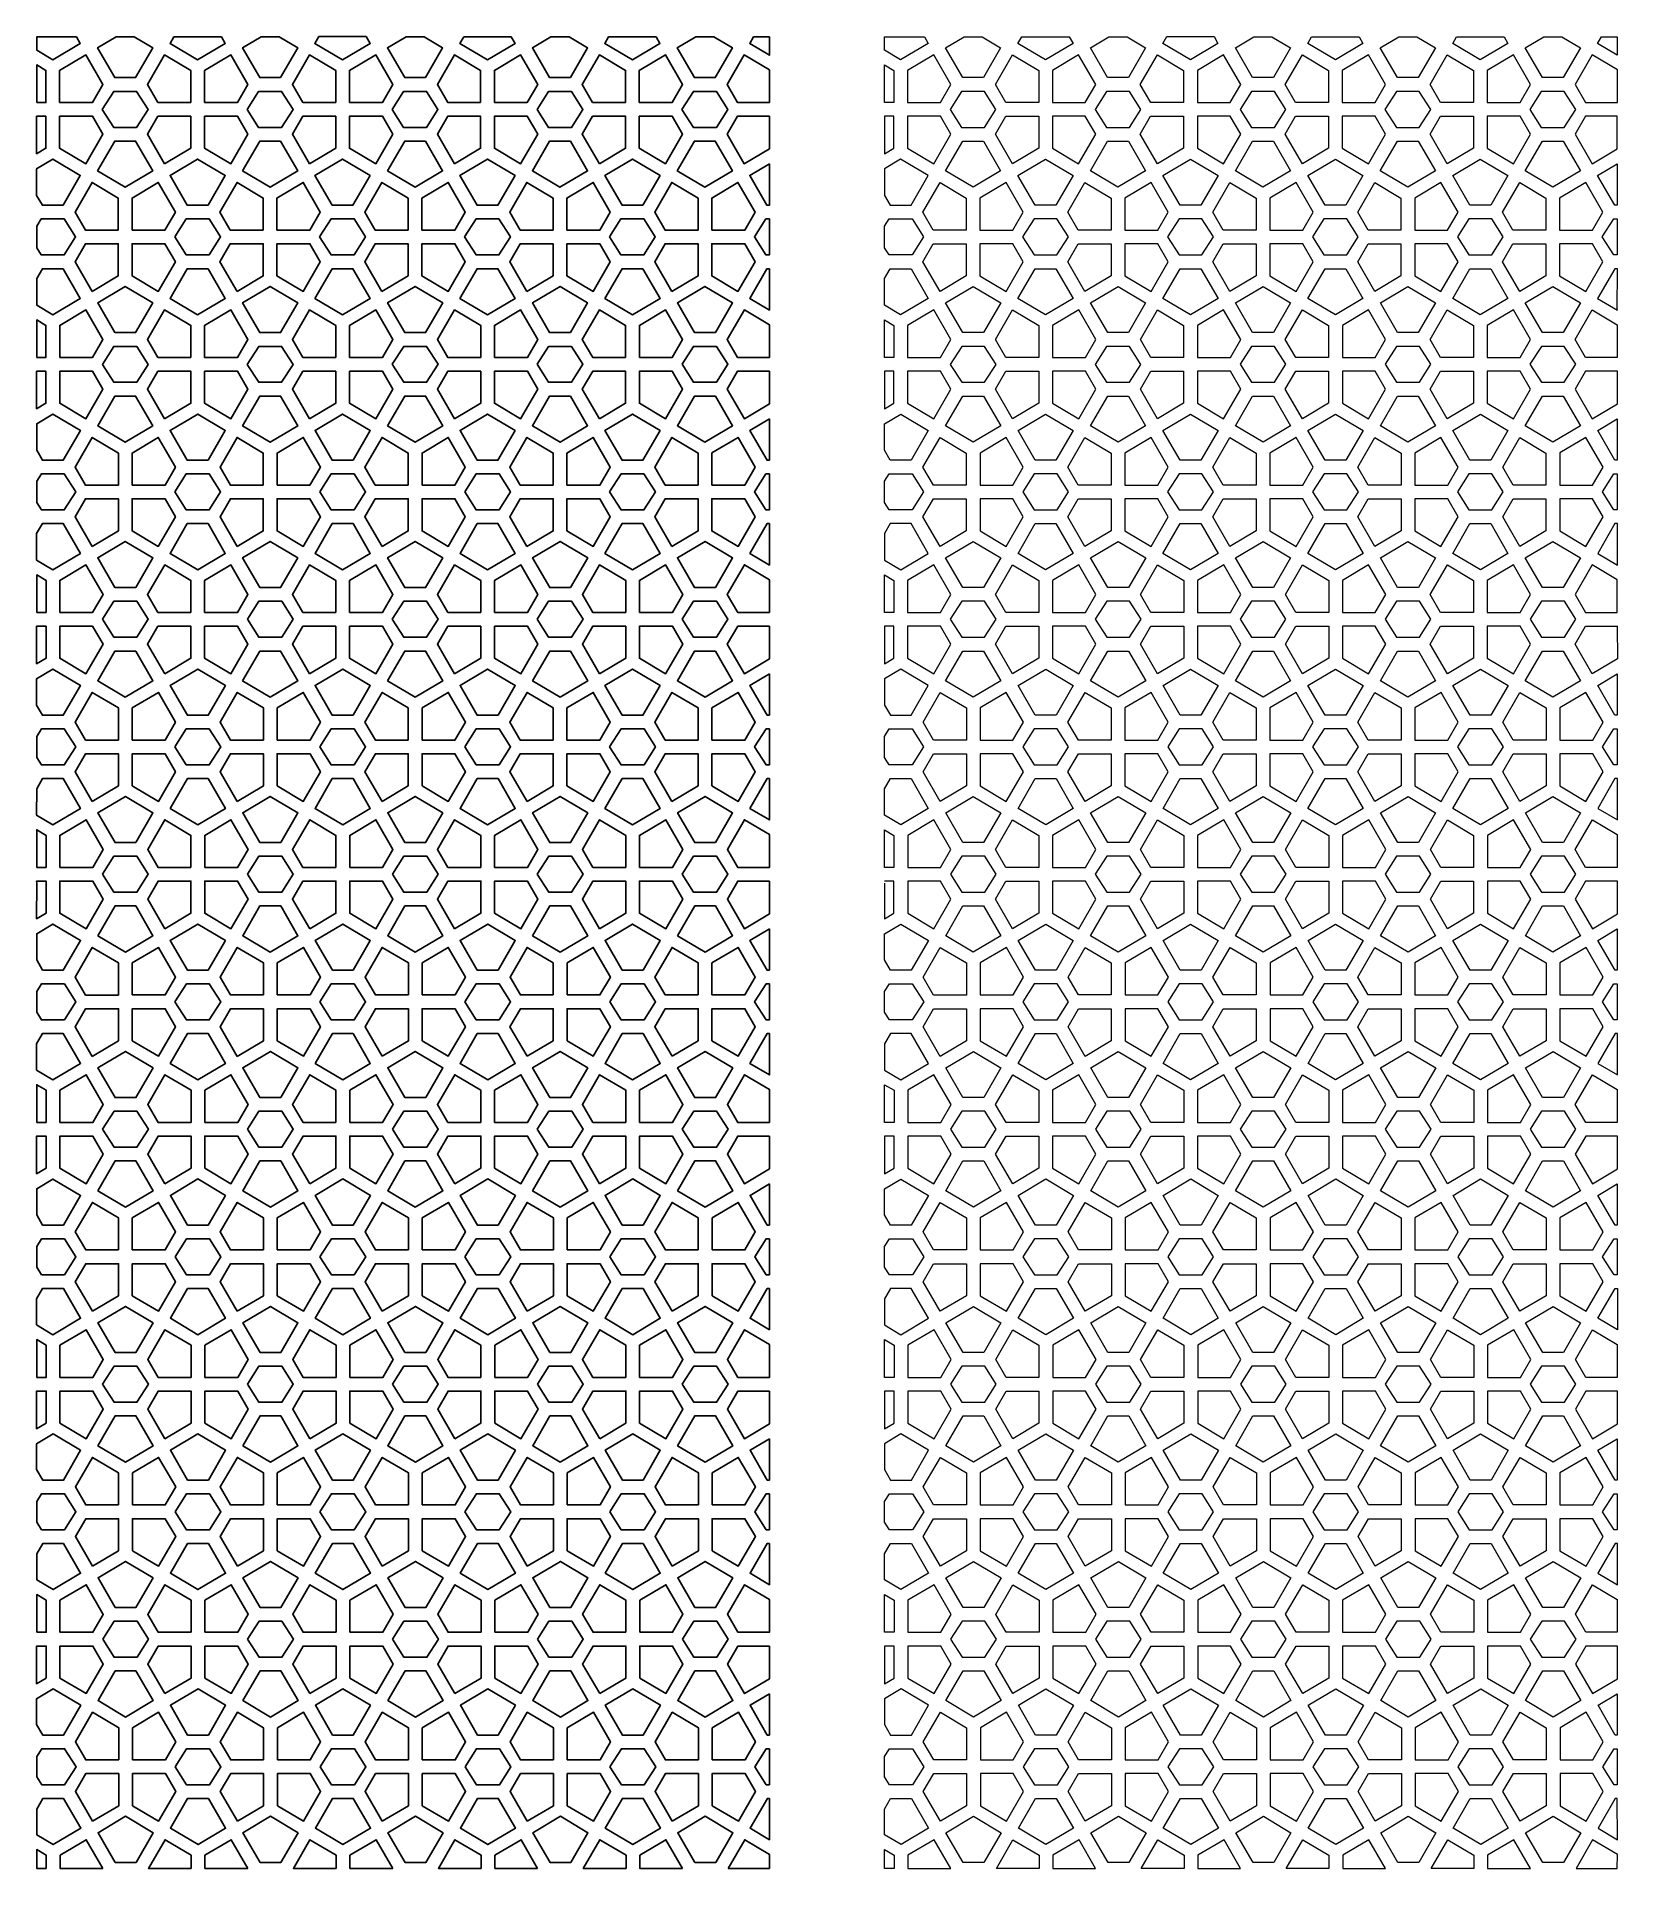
# Model space of a CAD drawing. Header units: centimetres. Extents: x -86 to 86, y -100 to 100.
import ezdxf

# ---------------------------------------------------------------- set-up
doc = ezdxf.new("R2010")
doc.units = ezdxf.units.CM
doc.header["$MEASUREMENT"] = 0
doc.layers.add('layer 1', color=7, linetype='Continuous')

msp = doc.modelspace()

# ---------------------------------------------------------------- linework, layer by layer
at = {"layer": 'layer 1', "color": 230}
for points, knots in [([(-55.47526, 100.01379), (-55.47526, 100.01379), (-55.90566, 99.26831), (-55.90566, 99.26831), (-55.90566, 99.26831), (-55.90566, 99.26831), (-52.89569, 97.48174), (-52.89569, 97.48174), (-52.89569, 97.48174), (-52.89569, 97.48174), (-49.88583, 99.26825), (-49.88583, 99.26825), (-49.88583, 99.26825), (-49.88583, 99.26825), (-50.31628, 100.01378), (-50.31628, 100.01378), (-50.31628, 100.01378), (-50.31628, 100.01378), (-55.47526, 100.01379), (-55.47526, 100.01379)], [0, 0, 0, 0, 0.166666667, 0.166666667, 0.166666667, 0.166666667, 0.333333333, 0.333333333, 0.333333333, 0.333333333, 0.5, 0.5, 0.5, 0.5, 0.666666667, 0.666666667, 0.666666667, 0.666666667, 1, 1, 1, 1]), ([(-86.28494, 98.51902), (-86.28494, 98.51902), (-84.53665, 97.48131), (-84.53665, 97.48131), (-84.53665, 97.48131), (-84.53665, 97.48131), (-81.52679, 99.26782), (-81.52679, 99.26782), (-81.52679, 99.26782), (-81.52679, 99.26782), (-81.94154, 99.98622), (-81.94154, 99.98622), (-81.94154, 99.98622), (-81.94154, 99.98622), (-86.28494, 99.98622), (-86.28494, 99.98622), (-86.28494, 99.98622), (-86.28494, 99.98622), (-86.28494, 98.51902), (-86.28494, 98.51902)], [0, 0, 0, 0, 0.166666667, 0.166666667, 0.166666667, 0.166666667, 0.333333333, 0.333333333, 0.333333333, 0.333333333, 0.5, 0.5, 0.5, 0.5, 0.666666667, 0.666666667, 0.666666667, 0.666666667, 1, 1, 1, 1]), ([(-83.77998, 92.82125), (-83.77998, 92.82125), (-83.77999, 96.32129), (-83.77999, 96.32129), (-83.77999, 96.32129), (-83.77999, 96.32129), (-80.91972, 98.01904), (-80.91972, 98.01904), (-80.91972, 98.01904), (-80.91972, 98.01904), (-79.05275, 94.78538), (-79.05275, 94.78538), (-79.05275, 94.78538), (-79.05275, 94.78538), (-80.18677, 92.82125), (-80.18677, 92.82125), (-80.18677, 92.82125), (-80.18677, 92.82125), (-83.77998, 92.82125), (-83.77998, 92.82125)], [0, 0, 0, 0, 0.166666667, 0.166666667, 0.166666667, 0.166666667, 0.333333333, 0.333333333, 0.333333333, 0.333333333, 0.5, 0.5, 0.5, 0.5, 0.666666667, 0.666666667, 0.666666667, 0.666666667, 1, 1, 1, 1]), ([(-77.60543, 99.98622), (-77.60543, 99.98622), (-79.62973, 98.7847), (-79.62973, 98.7847), (-79.62973, 98.7847), (-79.62973, 98.7847), (-77.75382, 95.53547), (-77.75382, 95.53547), (-77.75382, 95.53547), (-77.75382, 95.53547), (-75.48568, 95.53547), (-75.48568, 95.53547), (-75.48568, 95.53547), (-75.48568, 95.53547), (-73.6097, 98.78477), (-73.6097, 98.78477), (-73.6097, 98.78477), (-73.6097, 98.78477), (-75.6339, 99.98622), (-75.6339, 99.98622), (-75.6339, 99.98622), (-75.6339, 99.98622), (-77.60543, 99.98622), (-77.60543, 99.98622)], [0, 0, 0, 0, 0.142857143, 0.142857143, 0.142857143, 0.142857143, 0.285714286, 0.285714286, 0.285714286, 0.285714286, 0.428571429, 0.428571429, 0.428571429, 0.428571429, 0.571428571, 0.571428571, 0.571428571, 0.571428571, 0.714285714, 0.714285714, 0.714285714, 0.714285714, 1, 1, 1, 1]), ([(-69.45941, 92.82125), (-69.45941, 92.82125), (-69.45939, 96.32131), (-69.45939, 96.32131), (-69.45939, 96.32131), (-69.45939, 96.32131), (-72.31972, 98.01907), (-72.31972, 98.01907), (-72.31972, 98.01907), (-72.31972, 98.01907), (-74.18668, 94.78543), (-74.18668, 94.78543), (-74.18668, 94.78543), (-74.18668, 94.78543), (-73.05267, 92.82125), (-73.05267, 92.82125), (-73.05267, 92.82125), (-73.05267, 92.82125), (-69.45941, 92.82125), (-69.45941, 92.82125)], [0, 0, 0, 0, 0.166666667, 0.166666667, 0.166666667, 0.166666667, 0.333333333, 0.333333333, 0.333333333, 0.333333333, 0.5, 0.5, 0.5, 0.5, 0.666666667, 0.666666667, 0.666666667, 0.666666667, 1, 1, 1, 1]), ([(-71.3115, 99.98622), (-71.3115, 99.98622), (-71.72611, 99.2681), (-71.72611, 99.2681), (-71.72611, 99.2681), (-71.72611, 99.2681), (-68.71614, 97.48153), (-68.71614, 97.48153), (-68.71614, 97.48153), (-68.71614, 97.48153), (-65.70628, 99.26804), (-65.70628, 99.26804), (-65.70628, 99.26804), (-65.70628, 99.26804), (-66.12094, 99.98622), (-66.12094, 99.98622), (-66.12094, 99.98622), (-66.12094, 99.98622), (-71.3115, 99.98622), (-71.3115, 99.98622)], [0, 0, 0, 0, 0.166666667, 0.166666667, 0.166666667, 0.166666667, 0.333333333, 0.333333333, 0.333333333, 0.333333333, 0.5, 0.5, 0.5, 0.5, 0.666666667, 0.666666667, 0.666666667, 0.666666667, 1, 1, 1, 1]), ([(-67.95953, 92.82146), (-67.95953, 92.82146), (-67.95954, 96.3215), (-67.95954, 96.3215), (-67.95954, 96.3215), (-67.95954, 96.3215), (-65.09927, 98.01925), (-65.09927, 98.01925), (-65.09927, 98.01925), (-65.09927, 98.01925), (-63.2323, 94.78559), (-63.2323, 94.78559), (-63.2323, 94.78559), (-63.2323, 94.78559), (-64.36632, 92.82146), (-64.36632, 92.82146), (-64.36632, 92.82146), (-64.36632, 92.82146), (-67.95953, 92.82146), (-67.95953, 92.82146)], [0, 0, 0, 0, 0.166666667, 0.166666667, 0.166666667, 0.166666667, 0.333333333, 0.333333333, 0.333333333, 0.333333333, 0.5, 0.5, 0.5, 0.5, 0.666666667, 0.666666667, 0.666666667, 0.666666667, 1, 1, 1, 1]), ([(-61.78536, 99.98622), (-61.78536, 99.98622), (-63.80928, 98.78491), (-63.80928, 98.78491), (-63.80928, 98.78491), (-63.80928, 98.78491), (-61.93337, 95.53568), (-61.93337, 95.53568), (-61.93337, 95.53568), (-61.93337, 95.53568), (-59.66523, 95.53568), (-59.66523, 95.53568), (-59.66523, 95.53568), (-59.66523, 95.53568), (-57.78925, 98.78498), (-57.78925, 98.78498), (-57.78925, 98.78498), (-57.78925, 98.78498), (-59.8131, 99.98622), (-59.8131, 99.98622), (-59.8131, 99.98622), (-59.8131, 99.98622), (-61.78536, 99.98622), (-61.78536, 99.98622)], [0, 0, 0, 0, 0.142857143, 0.142857143, 0.142857143, 0.142857143, 0.285714286, 0.285714286, 0.285714286, 0.285714286, 0.428571429, 0.428571429, 0.428571429, 0.428571429, 0.571428571, 0.571428571, 0.571428571, 0.571428571, 0.714285714, 0.714285714, 0.714285714, 0.714285714, 1, 1, 1, 1]), ([(-53.63896, 92.82146), (-53.63896, 92.82146), (-53.63894, 96.32152), (-53.63894, 96.32152), (-53.63894, 96.32152), (-53.63894, 96.32152), (-56.49927, 98.01928), (-56.49927, 98.01928), (-56.49927, 98.01928), (-56.49927, 98.01928), (-58.36623, 94.78564), (-58.36623, 94.78564), (-58.36623, 94.78564), (-58.36623, 94.78564), (-57.23222, 92.82146), (-57.23222, 92.82146), (-57.23222, 92.82146), (-57.23222, 92.82146), (-53.63896, 92.82146), (-53.63896, 92.82146)], [0, 0, 0, 0, 0.166666667, 0.166666667, 0.166666667, 0.166666667, 0.333333333, 0.333333333, 0.333333333, 0.333333333, 0.5, 0.5, 0.5, 0.5, 0.666666667, 0.666666667, 0.666666667, 0.666666667, 1, 1, 1, 1]), ([(-52.13313, 92.82172), (-52.13313, 92.82172), (-52.13314, 96.32176), (-52.13314, 96.32176), (-52.13314, 96.32176), (-52.13314, 96.32176), (-49.27287, 98.01951), (-49.27287, 98.01951), (-49.27287, 98.01951), (-49.27287, 98.01951), (-47.4059, 94.78585), (-47.4059, 94.78585), (-47.4059, 94.78585), (-47.4059, 94.78585), (-48.53992, 92.82172), (-48.53992, 92.82172), (-48.53992, 92.82172), (-48.53992, 92.82172), (-52.13313, 92.82172), (-52.13313, 92.82172)], [0, 0, 0, 0, 0.166666667, 0.166666667, 0.166666667, 0.166666667, 0.333333333, 0.333333333, 0.333333333, 0.333333333, 0.5, 0.5, 0.5, 0.5, 0.666666667, 0.666666667, 0.666666667, 0.666666667, 1, 1, 1, 1]), ([(-45.9594, 99.98622), (-45.9594, 99.98622), (-47.98288, 98.78517), (-47.98288, 98.78517), (-47.98288, 98.78517), (-47.98288, 98.78517), (-46.10697, 95.53594), (-46.10697, 95.53594), (-46.10697, 95.53594), (-46.10697, 95.53594), (-43.83883, 95.53594), (-43.83883, 95.53594), (-43.83883, 95.53594), (-43.83883, 95.53594), (-41.96285, 98.78524), (-41.96285, 98.78524), (-41.96285, 98.78524), (-41.96285, 98.78524), (-43.98625, 99.98622), (-43.98625, 99.98622), (-43.98625, 99.98622), (-43.98625, 99.98622), (-45.9594, 99.98622), (-45.9594, 99.98622)], [0, 0, 0, 0, 0.142857143, 0.142857143, 0.142857143, 0.142857143, 0.285714286, 0.285714286, 0.285714286, 0.285714286, 0.428571429, 0.428571429, 0.428571429, 0.428571429, 0.571428571, 0.571428571, 0.571428571, 0.571428571, 0.714285714, 0.714285714, 0.714285714, 0.714285714, 1, 1, 1, 1]), ([(-37.81256, 92.82172), (-37.81256, 92.82172), (-37.81254, 96.32178), (-37.81254, 96.32178), (-37.81254, 96.32178), (-37.81254, 96.32178), (-40.67287, 98.01954), (-40.67287, 98.01954), (-40.67287, 98.01954), (-40.67287, 98.01954), (-42.53983, 94.7859), (-42.53983, 94.7859), (-42.53983, 94.7859), (-42.53983, 94.7859), (-41.40582, 92.82172), (-41.40582, 92.82172), (-41.40582, 92.82172), (-41.40582, 92.82172), (-37.81256, 92.82172), (-37.81256, 92.82172)], [0, 0, 0, 0, 0.166666667, 0.166666667, 0.166666667, 0.166666667, 0.333333333, 0.333333333, 0.333333333, 0.333333333, 0.5, 0.5, 0.5, 0.5, 0.666666667, 0.666666667, 0.666666667, 0.666666667, 1, 1, 1, 1]), ([(-39.66492, 99.98622), (-39.66492, 99.98622), (-40.07926, 99.26857), (-40.07926, 99.26857), (-40.07926, 99.26857), (-40.07926, 99.26857), (-37.06929, 97.482), (-37.06929, 97.482), (-37.06929, 97.482), (-37.06929, 97.482), (-34.05943, 99.26851), (-34.05943, 99.26851), (-34.05943, 99.26851), (-34.05943, 99.26851), (-34.47383, 99.98622), (-34.47383, 99.98622), (-34.47383, 99.98622), (-34.47383, 99.98622), (-39.66492, 99.98622), (-39.66492, 99.98622)], [0, 0, 0, 0, 0.166666667, 0.166666667, 0.166666667, 0.166666667, 0.333333333, 0.333333333, 0.333333333, 0.333333333, 0.5, 0.5, 0.5, 0.5, 0.666666667, 0.666666667, 0.666666667, 0.666666667, 1, 1, 1, 1]), ([(-36.31268, 92.82193), (-36.31268, 92.82193), (-36.31269, 96.32197), (-36.31269, 96.32197), (-36.31269, 96.32197), (-36.31269, 96.32197), (-33.45242, 98.01972), (-33.45242, 98.01972), (-33.45242, 98.01972), (-33.45242, 98.01972), (-31.58545, 94.78606), (-31.58545, 94.78606), (-31.58545, 94.78606), (-31.58545, 94.78606), (-32.71947, 92.82193), (-32.71947, 92.82193), (-32.71947, 92.82193), (-32.71947, 92.82193), (-36.31268, 92.82193), (-36.31268, 92.82193)], [0, 0, 0, 0, 0.166666667, 0.166666667, 0.166666667, 0.166666667, 0.333333333, 0.333333333, 0.333333333, 0.333333333, 0.5, 0.5, 0.5, 0.5, 0.666666667, 0.666666667, 0.666666667, 0.666666667, 1, 1, 1, 1]), ([(-30.13934, 99.98622), (-30.13934, 99.98622), (-32.16243, 98.78538), (-32.16243, 98.78538), (-32.16243, 98.78538), (-32.16243, 98.78538), (-30.28652, 95.53615), (-30.28652, 95.53615), (-30.28652, 95.53615), (-30.28652, 95.53615), (-28.01838, 95.53615), (-28.01838, 95.53615), (-28.01838, 95.53615), (-28.01838, 95.53615), (-26.1424, 98.78545), (-26.1424, 98.78545), (-26.1424, 98.78545), (-26.1424, 98.78545), (-28.16544, 99.98622), (-28.16544, 99.98622), (-28.16544, 99.98622), (-28.16544, 99.98622), (-30.13934, 99.98622), (-30.13934, 99.98622)], [0, 0, 0, 0, 0.142857143, 0.142857143, 0.142857143, 0.142857143, 0.285714286, 0.285714286, 0.285714286, 0.285714286, 0.428571429, 0.428571429, 0.428571429, 0.428571429, 0.571428571, 0.571428571, 0.571428571, 0.571428571, 0.714285714, 0.714285714, 0.714285714, 0.714285714, 1, 1, 1, 1]), ([(-21.99211, 92.82193), (-21.99211, 92.82193), (-21.99209, 96.32199), (-21.99209, 96.32199), (-21.99209, 96.32199), (-21.99209, 96.32199), (-24.85242, 98.01975), (-24.85242, 98.01975), (-24.85242, 98.01975), (-24.85242, 98.01975), (-26.71938, 94.78611), (-26.71938, 94.78611), (-26.71938, 94.78611), (-26.71938, 94.78611), (-25.58537, 92.82193), (-25.58537, 92.82193), (-25.58537, 92.82193), (-25.58537, 92.82193), (-21.99211, 92.82193), (-21.99211, 92.82193)], [0, 0, 0, 0, 0.166666667, 0.166666667, 0.166666667, 0.166666667, 0.333333333, 0.333333333, 0.333333333, 0.333333333, 0.5, 0.5, 0.5, 0.5, 0.666666667, 0.666666667, 0.666666667, 0.666666667, 1, 1, 1, 1]), ([(-23.84461, 99.98622), (-23.84461, 99.98622), (-24.25881, 99.26878), (-24.25881, 99.26878), (-24.25881, 99.26878), (-24.25881, 99.26878), (-21.24884, 97.48221), (-21.24884, 97.48221), (-21.24884, 97.48221), (-21.24884, 97.48221), (-18.23898, 99.26872), (-18.23898, 99.26872), (-18.23898, 99.26872), (-18.23898, 99.26872), (-18.65325, 99.98622), (-18.65325, 99.98622), (-18.65325, 99.98622), (-18.65325, 99.98622), (-23.84461, 99.98622), (-23.84461, 99.98622)], [0, 0, 0, 0, 0.166666667, 0.166666667, 0.166666667, 0.166666667, 0.333333333, 0.333333333, 0.333333333, 0.333333333, 0.5, 0.5, 0.5, 0.5, 0.666666667, 0.666666667, 0.666666667, 0.666666667, 1, 1, 1, 1]), ([(-20.49217, 92.82215), (-20.49217, 92.82215), (-20.49218, 96.32219), (-20.49218, 96.32219), (-20.49218, 96.32219), (-20.49218, 96.32219), (-17.63191, 98.01994), (-17.63191, 98.01994), (-17.63191, 98.01994), (-17.63191, 98.01994), (-15.76494, 94.78628), (-15.76494, 94.78628), (-15.76494, 94.78628), (-15.76494, 94.78628), (-16.89896, 92.82215), (-16.89896, 92.82215), (-16.89896, 92.82215), (-16.89896, 92.82215), (-20.49217, 92.82215), (-20.49217, 92.82215)], [0, 0, 0, 0, 0.166666667, 0.166666667, 0.166666667, 0.166666667, 0.333333333, 0.333333333, 0.333333333, 0.333333333, 0.5, 0.5, 0.5, 0.5, 0.666666667, 0.666666667, 0.666666667, 0.666666667, 1, 1, 1, 1]), ([(-14.31919, 99.98622), (-14.31919, 99.98622), (-16.34192, 98.7856), (-16.34192, 98.7856), (-16.34192, 98.7856), (-16.34192, 98.7856), (-14.46601, 95.53637), (-14.46601, 95.53637), (-14.46601, 95.53637), (-14.46601, 95.53637), (-12.19787, 95.53637), (-12.19787, 95.53637), (-12.19787, 95.53637), (-12.19787, 95.53637), (-10.32189, 98.78567), (-10.32189, 98.78567), (-10.32189, 98.78567), (-10.32189, 98.78567), (-12.34456, 99.98622), (-12.34456, 99.98622), (-12.34456, 99.98622), (-12.34456, 99.98622), (-14.31919, 99.98622), (-14.31919, 99.98622)], [0, 0, 0, 0, 0.142857143, 0.142857143, 0.142857143, 0.142857143, 0.285714286, 0.285714286, 0.285714286, 0.285714286, 0.428571429, 0.428571429, 0.428571429, 0.428571429, 0.571428571, 0.571428571, 0.571428571, 0.571428571, 0.714285714, 0.714285714, 0.714285714, 0.714285714, 1, 1, 1, 1]), ([(-6.28108, 96.38719), (-6.28108, 96.38719), (-6.28107, 92.82215), (-6.28107, 92.82215), (-6.28107, 92.82215), (-6.28107, 92.82215), (-9.76486, 92.82215), (-9.76486, 92.82215), (-9.76486, 92.82215), (-9.76486, 92.82215), (-10.89887, 94.78633), (-10.89887, 94.78633), (-10.89887, 94.78633), (-10.89887, 94.78633), (-9.03191, 98.01997), (-9.03191, 98.01997), (-9.03191, 98.01997), (-9.03191, 98.01997), (-6.28108, 96.38719), (-6.28108, 96.38719)], [0, 0, 0, 0, 0.166666667, 0.166666667, 0.166666667, 0.166666667, 0.333333333, 0.333333333, 0.333333333, 0.333333333, 0.5, 0.5, 0.5, 0.5, 0.666666667, 0.666666667, 0.666666667, 0.666666667, 1, 1, 1, 1]), ([(-8.02421, 99.98622), (-8.02421, 99.98622), (-8.4383, 99.269), (-8.4383, 99.269), (-8.4383, 99.269), (-8.4383, 99.269), (-6.28494, 97.98857), (-6.28494, 97.98857), (-6.28494, 97.98857), (-6.28494, 97.98857), (-6.28494, 99.98622), (-6.28494, 99.98622), (-6.28494, 99.98622), (-6.28494, 99.98622), (-8.02421, 99.98622), (-8.02421, 99.98622)], [0, 0, 0, 0, 0.2, 0.2, 0.2, 0.2, 0.4, 0.4, 0.4, 0.4, 0.6, 0.6, 0.6, 0.6, 1, 1, 1, 1]), ([(-86.28494, 92.82103), (-86.28494, 92.82103), (-85.27992, 92.82103), (-85.27992, 92.82103), (-85.27992, 92.82103), (-85.27992, 92.82103), (-85.2799, 96.32109), (-85.2799, 96.32109), (-85.2799, 96.32109), (-85.2799, 96.32109), (-86.28494, 96.91934), (-86.28494, 96.91934), (-86.28494, 96.91934), (-86.28494, 96.91934), (-86.28494, 92.82103), (-86.28494, 92.82103)], [0, 0, 0, 0, 0.2, 0.2, 0.2, 0.2, 0.4, 0.4, 0.4, 0.4, 0.6, 0.6, 0.6, 0.6, 1, 1, 1, 1]), ([(-79.11968, 92.07138), (-79.11968, 92.07138), (-77.86968, 94.03547), (-77.86968, 94.03547), (-77.86968, 94.03547), (-77.86968, 94.03547), (-75.3697, 94.03547), (-75.3697, 94.03547), (-75.3697, 94.03547), (-75.3697, 94.03547), (-74.11968, 92.07138), (-74.11968, 92.07138), (-74.11968, 92.07138), (-74.11968, 92.07138), (-75.36969, 90.10727), (-75.36969, 90.10727), (-75.36969, 90.10727), (-75.36969, 90.10727), (-77.8697, 90.10727), (-77.8697, 90.10727), (-77.8697, 90.10727), (-77.8697, 90.10727), (-79.11968, 92.07138), (-79.11968, 92.07138)], [0, 0, 0, 0, 0.142857143, 0.142857143, 0.142857143, 0.142857143, 0.285714286, 0.285714286, 0.285714286, 0.285714286, 0.428571429, 0.428571429, 0.428571429, 0.428571429, 0.571428571, 0.571428571, 0.571428571, 0.571428571, 0.714285714, 0.714285714, 0.714285714, 0.714285714, 1, 1, 1, 1]), ([(-63.29923, 92.07159), (-63.29923, 92.07159), (-62.04923, 94.03568), (-62.04923, 94.03568), (-62.04923, 94.03568), (-62.04923, 94.03568), (-59.54925, 94.03568), (-59.54925, 94.03568), (-59.54925, 94.03568), (-59.54925, 94.03568), (-58.29923, 92.07159), (-58.29923, 92.07159), (-58.29923, 92.07159), (-58.29923, 92.07159), (-59.54924, 90.10748), (-59.54924, 90.10748), (-59.54924, 90.10748), (-59.54924, 90.10748), (-62.04925, 90.10748), (-62.04925, 90.10748), (-62.04925, 90.10748), (-62.04925, 90.10748), (-63.29923, 92.07159), (-63.29923, 92.07159)], [0, 0, 0, 0, 0.142857143, 0.142857143, 0.142857143, 0.142857143, 0.285714286, 0.285714286, 0.285714286, 0.285714286, 0.428571429, 0.428571429, 0.428571429, 0.428571429, 0.571428571, 0.571428571, 0.571428571, 0.571428571, 0.714285714, 0.714285714, 0.714285714, 0.714285714, 1, 1, 1, 1]), ([(-47.47283, 92.07185), (-47.47283, 92.07185), (-46.22283, 94.03594), (-46.22283, 94.03594), (-46.22283, 94.03594), (-46.22283, 94.03594), (-43.72285, 94.03594), (-43.72285, 94.03594), (-43.72285, 94.03594), (-43.72285, 94.03594), (-42.47283, 92.07185), (-42.47283, 92.07185), (-42.47283, 92.07185), (-42.47283, 92.07185), (-43.72284, 90.10774), (-43.72284, 90.10774), (-43.72284, 90.10774), (-43.72284, 90.10774), (-46.22285, 90.10774), (-46.22285, 90.10774), (-46.22285, 90.10774), (-46.22285, 90.10774), (-47.47283, 92.07185), (-47.47283, 92.07185)], [0, 0, 0, 0, 0.142857143, 0.142857143, 0.142857143, 0.142857143, 0.285714286, 0.285714286, 0.285714286, 0.285714286, 0.428571429, 0.428571429, 0.428571429, 0.428571429, 0.571428571, 0.571428571, 0.571428571, 0.571428571, 0.714285714, 0.714285714, 0.714285714, 0.714285714, 1, 1, 1, 1]), ([(-31.65238, 92.07206), (-31.65238, 92.07206), (-30.40238, 94.03615), (-30.40238, 94.03615), (-30.40238, 94.03615), (-30.40238, 94.03615), (-27.9024, 94.03615), (-27.9024, 94.03615), (-27.9024, 94.03615), (-27.9024, 94.03615), (-26.65238, 92.07206), (-26.65238, 92.07206), (-26.65238, 92.07206), (-26.65238, 92.07206), (-27.90239, 90.10795), (-27.90239, 90.10795), (-27.90239, 90.10795), (-27.90239, 90.10795), (-30.4024, 90.10795), (-30.4024, 90.10795), (-30.4024, 90.10795), (-30.4024, 90.10795), (-31.65238, 92.07206), (-31.65238, 92.07206)], [0, 0, 0, 0, 0.142857143, 0.142857143, 0.142857143, 0.142857143, 0.285714286, 0.285714286, 0.285714286, 0.285714286, 0.428571429, 0.428571429, 0.428571429, 0.428571429, 0.571428571, 0.571428571, 0.571428571, 0.571428571, 0.714285714, 0.714285714, 0.714285714, 0.714285714, 1, 1, 1, 1]), ([(-15.83187, 92.07228), (-15.83187, 92.07228), (-14.58187, 94.03637), (-14.58187, 94.03637), (-14.58187, 94.03637), (-14.58187, 94.03637), (-12.08189, 94.03637), (-12.08189, 94.03637), (-12.08189, 94.03637), (-12.08189, 94.03637), (-10.83187, 92.07228), (-10.83187, 92.07228), (-10.83187, 92.07228), (-10.83187, 92.07228), (-12.08188, 90.10817), (-12.08188, 90.10817), (-12.08188, 90.10817), (-12.08188, 90.10817), (-14.58189, 90.10817), (-14.58189, 90.10817), (-14.58189, 90.10817), (-14.58189, 90.10817), (-15.83187, 92.07228), (-15.83187, 92.07228)], [0, 0, 0, 0, 0.142857143, 0.142857143, 0.142857143, 0.142857143, 0.285714286, 0.285714286, 0.285714286, 0.285714286, 0.428571429, 0.428571429, 0.428571429, 0.428571429, 0.571428571, 0.571428571, 0.571428571, 0.571428571, 0.714285714, 0.714285714, 0.714285714, 0.714285714, 1, 1, 1, 1]), ([(-86.28782, 87.22285), (-86.28782, 87.22285), (-86.28782, 91.32103), (-86.28782, 91.32103), (-86.28782, 91.32103), (-86.28782, 91.32103), (-85.27994, 91.32103), (-85.27994, 91.32103), (-85.27994, 91.32103), (-85.27994, 91.32103), (-85.27994, 87.82107), (-85.27994, 87.82107), (-85.27994, 87.82107), (-85.27994, 87.82107), (-86.28782, 87.22285), (-86.28782, 87.22285)], [0, 0, 0, 0, 0.2, 0.2, 0.2, 0.2, 0.4, 0.4, 0.4, 0.4, 0.6, 0.6, 0.6, 0.6, 1, 1, 1, 1]), ([(-80.91963, 86.12358), (-80.91963, 86.12358), (-83.77995, 87.82131), (-83.77995, 87.82131), (-83.77995, 87.82131), (-83.77995, 87.82131), (-83.77995, 91.32126), (-83.77995, 91.32126), (-83.77995, 91.32126), (-83.77995, 91.32126), (-80.18661, 91.32125), (-80.18661, 91.32125), (-80.18661, 91.32125), (-80.18661, 91.32125), (-79.05269, 89.35721), (-79.05269, 89.35721), (-79.05269, 89.35721), (-79.05269, 89.35721), (-80.91963, 86.12358), (-80.91963, 86.12358)], [0, 0, 0, 0, 0.166666667, 0.166666667, 0.166666667, 0.166666667, 0.333333333, 0.333333333, 0.333333333, 0.333333333, 0.5, 0.5, 0.5, 0.5, 0.666666667, 0.666666667, 0.666666667, 0.666666667, 1, 1, 1, 1]), ([(-72.31981, 86.12351), (-72.31981, 86.12351), (-69.45943, 87.82129), (-69.45943, 87.82129), (-69.45943, 87.82129), (-69.45943, 87.82129), (-69.45943, 91.32125), (-69.45943, 91.32125), (-69.45943, 91.32125), (-69.45943, 91.32125), (-73.05281, 91.32125), (-73.05281, 91.32125), (-73.05281, 91.32125), (-73.05281, 91.32125), (-74.18677, 89.35714), (-74.18677, 89.35714), (-74.18677, 89.35714), (-74.18677, 89.35714), (-72.31981, 86.12351), (-72.31981, 86.12351)], [0, 0, 0, 0, 0.166666667, 0.166666667, 0.166666667, 0.166666667, 0.333333333, 0.333333333, 0.333333333, 0.333333333, 0.5, 0.5, 0.5, 0.5, 0.666666667, 0.666666667, 0.666666667, 0.666666667, 1, 1, 1, 1]), ([(-65.09918, 86.12379), (-65.09918, 86.12379), (-67.9595, 87.82152), (-67.9595, 87.82152), (-67.9595, 87.82152), (-67.9595, 87.82152), (-67.9595, 91.32147), (-67.9595, 91.32147), (-67.9595, 91.32147), (-67.9595, 91.32147), (-64.36616, 91.32146), (-64.36616, 91.32146), (-64.36616, 91.32146), (-64.36616, 91.32146), (-63.23224, 89.35742), (-63.23224, 89.35742), (-63.23224, 89.35742), (-63.23224, 89.35742), (-65.09918, 86.12379), (-65.09918, 86.12379)], [0, 0, 0, 0, 0.166666667, 0.166666667, 0.166666667, 0.166666667, 0.333333333, 0.333333333, 0.333333333, 0.333333333, 0.5, 0.5, 0.5, 0.5, 0.666666667, 0.666666667, 0.666666667, 0.666666667, 1, 1, 1, 1]), ([(-56.49936, 86.12372), (-56.49936, 86.12372), (-53.63898, 87.8215), (-53.63898, 87.8215), (-53.63898, 87.8215), (-53.63898, 87.8215), (-53.63898, 91.32146), (-53.63898, 91.32146), (-53.63898, 91.32146), (-53.63898, 91.32146), (-57.23236, 91.32146), (-57.23236, 91.32146), (-57.23236, 91.32146), (-57.23236, 91.32146), (-58.36632, 89.35735), (-58.36632, 89.35735), (-58.36632, 89.35735), (-58.36632, 89.35735), (-56.49936, 86.12372), (-56.49936, 86.12372)], [0, 0, 0, 0, 0.166666667, 0.166666667, 0.166666667, 0.166666667, 0.333333333, 0.333333333, 0.333333333, 0.333333333, 0.5, 0.5, 0.5, 0.5, 0.666666667, 0.666666667, 0.666666667, 0.666666667, 1, 1, 1, 1]), ([(-49.27278, 86.12405), (-49.27278, 86.12405), (-52.1331, 87.82178), (-52.1331, 87.82178), (-52.1331, 87.82178), (-52.1331, 87.82178), (-52.1331, 91.32173), (-52.1331, 91.32173), (-52.1331, 91.32173), (-52.1331, 91.32173), (-48.53976, 91.32172), (-48.53976, 91.32172), (-48.53976, 91.32172), (-48.53976, 91.32172), (-47.40584, 89.35768), (-47.40584, 89.35768), (-47.40584, 89.35768), (-47.40584, 89.35768), (-49.27278, 86.12405), (-49.27278, 86.12405)], [0, 0, 0, 0, 0.166666667, 0.166666667, 0.166666667, 0.166666667, 0.333333333, 0.333333333, 0.333333333, 0.333333333, 0.5, 0.5, 0.5, 0.5, 0.666666667, 0.666666667, 0.666666667, 0.666666667, 1, 1, 1, 1]), ([(-40.67296, 86.12398), (-40.67296, 86.12398), (-37.81258, 87.82176), (-37.81258, 87.82176), (-37.81258, 87.82176), (-37.81258, 87.82176), (-37.81258, 91.32172), (-37.81258, 91.32172), (-37.81258, 91.32172), (-37.81258, 91.32172), (-41.40596, 91.32172), (-41.40596, 91.32172), (-41.40596, 91.32172), (-41.40596, 91.32172), (-42.53992, 89.35761), (-42.53992, 89.35761), (-42.53992, 89.35761), (-42.53992, 89.35761), (-40.67296, 86.12398), (-40.67296, 86.12398)], [0, 0, 0, 0, 0.166666667, 0.166666667, 0.166666667, 0.166666667, 0.333333333, 0.333333333, 0.333333333, 0.333333333, 0.5, 0.5, 0.5, 0.5, 0.666666667, 0.666666667, 0.666666667, 0.666666667, 1, 1, 1, 1]), ([(-33.45233, 86.12426), (-33.45233, 86.12426), (-36.31265, 87.82199), (-36.31265, 87.82199), (-36.31265, 87.82199), (-36.31265, 87.82199), (-36.31265, 91.32194), (-36.31265, 91.32194), (-36.31265, 91.32194), (-36.31265, 91.32194), (-32.71931, 91.32193), (-32.71931, 91.32193), (-32.71931, 91.32193), (-32.71931, 91.32193), (-31.58539, 89.35789), (-31.58539, 89.35789), (-31.58539, 89.35789), (-31.58539, 89.35789), (-33.45233, 86.12426), (-33.45233, 86.12426)], [0, 0, 0, 0, 0.166666667, 0.166666667, 0.166666667, 0.166666667, 0.333333333, 0.333333333, 0.333333333, 0.333333333, 0.5, 0.5, 0.5, 0.5, 0.666666667, 0.666666667, 0.666666667, 0.666666667, 1, 1, 1, 1]), ([(-24.85251, 86.12419), (-24.85251, 86.12419), (-21.99213, 87.82197), (-21.99213, 87.82197), (-21.99213, 87.82197), (-21.99213, 87.82197), (-21.99213, 91.32193), (-21.99213, 91.32193), (-21.99213, 91.32193), (-21.99213, 91.32193), (-25.58551, 91.32193), (-25.58551, 91.32193), (-25.58551, 91.32193), (-25.58551, 91.32193), (-26.71947, 89.35782), (-26.71947, 89.35782), (-26.71947, 89.35782), (-26.71947, 89.35782), (-24.85251, 86.12419), (-24.85251, 86.12419)], [0, 0, 0, 0, 0.166666667, 0.166666667, 0.166666667, 0.166666667, 0.333333333, 0.333333333, 0.333333333, 0.333333333, 0.5, 0.5, 0.5, 0.5, 0.666666667, 0.666666667, 0.666666667, 0.666666667, 1, 1, 1, 1]), ([(-17.63182, 86.12448), (-17.63182, 86.12448), (-20.49214, 87.82221), (-20.49214, 87.82221), (-20.49214, 87.82221), (-20.49214, 87.82221), (-20.49214, 91.32216), (-20.49214, 91.32216), (-20.49214, 91.32216), (-20.49214, 91.32216), (-16.8988, 91.32215), (-16.8988, 91.32215), (-16.8988, 91.32215), (-16.8988, 91.32215), (-15.76488, 89.35811), (-15.76488, 89.35811), (-15.76488, 89.35811), (-15.76488, 89.35811), (-17.63182, 86.12448), (-17.63182, 86.12448)], [0, 0, 0, 0, 0.166666667, 0.166666667, 0.166666667, 0.166666667, 0.333333333, 0.333333333, 0.333333333, 0.333333333, 0.5, 0.5, 0.5, 0.5, 0.666666667, 0.666666667, 0.666666667, 0.666666667, 1, 1, 1, 1]), ([(-6.28494, 91.32215), (-6.28494, 91.32215), (-6.28494, 87.75495), (-6.28494, 87.75495), (-6.28494, 87.75495), (-6.28494, 87.75495), (-9.032, 86.12441), (-9.032, 86.12441), (-9.032, 86.12441), (-9.032, 86.12441), (-10.89896, 89.35804), (-10.89896, 89.35804), (-10.89896, 89.35804), (-10.89896, 89.35804), (-9.765, 91.32215), (-9.765, 91.32215), (-9.765, 91.32215), (-9.765, 91.32215), (-6.28494, 91.32215), (-6.28494, 91.32215)], [0, 0, 0, 0, 0.166666667, 0.166666667, 0.166666667, 0.166666667, 0.333333333, 0.333333333, 0.333333333, 0.333333333, 0.5, 0.5, 0.5, 0.5, 0.666666667, 0.666666667, 0.666666667, 0.666666667, 1, 1, 1, 1]), ([(-79.62964, 85.35792), (-79.62964, 85.35792), (-76.61967, 83.57135), (-76.61967, 83.57135), (-76.61967, 83.57135), (-76.61967, 83.57135), (-73.60981, 85.35786), (-73.60981, 85.35786), (-73.60981, 85.35786), (-73.60981, 85.35786), (-75.48586, 88.60726), (-75.48586, 88.60726), (-75.48586, 88.60726), (-75.48586, 88.60726), (-77.75363, 88.60727), (-77.75363, 88.60727), (-77.75363, 88.60727), (-77.75363, 88.60727), (-79.62964, 85.35792), (-79.62964, 85.35792)], [0, 0, 0, 0, 0.166666667, 0.166666667, 0.166666667, 0.166666667, 0.333333333, 0.333333333, 0.333333333, 0.333333333, 0.5, 0.5, 0.5, 0.5, 0.666666667, 0.666666667, 0.666666667, 0.666666667, 1, 1, 1, 1]), ([(-63.80919, 85.35813), (-63.80919, 85.35813), (-60.79922, 83.57156), (-60.79922, 83.57156), (-60.79922, 83.57156), (-60.79922, 83.57156), (-57.78936, 85.35807), (-57.78936, 85.35807), (-57.78936, 85.35807), (-57.78936, 85.35807), (-59.66541, 88.60747), (-59.66541, 88.60747), (-59.66541, 88.60747), (-59.66541, 88.60747), (-61.93318, 88.60748), (-61.93318, 88.60748), (-61.93318, 88.60748), (-61.93318, 88.60748), (-63.80919, 85.35813), (-63.80919, 85.35813)], [0, 0, 0, 0, 0.166666667, 0.166666667, 0.166666667, 0.166666667, 0.333333333, 0.333333333, 0.333333333, 0.333333333, 0.5, 0.5, 0.5, 0.5, 0.666666667, 0.666666667, 0.666666667, 0.666666667, 1, 1, 1, 1]), ([(-47.98279, 85.35839), (-47.98279, 85.35839), (-44.97282, 83.57182), (-44.97282, 83.57182), (-44.97282, 83.57182), (-44.97282, 83.57182), (-41.96296, 85.35833), (-41.96296, 85.35833), (-41.96296, 85.35833), (-41.96296, 85.35833), (-43.83901, 88.60773), (-43.83901, 88.60773), (-43.83901, 88.60773), (-43.83901, 88.60773), (-46.10678, 88.60774), (-46.10678, 88.60774), (-46.10678, 88.60774), (-46.10678, 88.60774), (-47.98279, 85.35839), (-47.98279, 85.35839)], [0, 0, 0, 0, 0.166666667, 0.166666667, 0.166666667, 0.166666667, 0.333333333, 0.333333333, 0.333333333, 0.333333333, 0.5, 0.5, 0.5, 0.5, 0.666666667, 0.666666667, 0.666666667, 0.666666667, 1, 1, 1, 1]), ([(-32.16234, 85.3586), (-32.16234, 85.3586), (-29.15237, 83.57203), (-29.15237, 83.57203), (-29.15237, 83.57203), (-29.15237, 83.57203), (-26.14251, 85.35854), (-26.14251, 85.35854), (-26.14251, 85.35854), (-26.14251, 85.35854), (-28.01856, 88.60794), (-28.01856, 88.60794), (-28.01856, 88.60794), (-28.01856, 88.60794), (-30.28633, 88.60795), (-30.28633, 88.60795), (-30.28633, 88.60795), (-30.28633, 88.60795), (-32.16234, 85.3586), (-32.16234, 85.3586)], [0, 0, 0, 0, 0.166666667, 0.166666667, 0.166666667, 0.166666667, 0.333333333, 0.333333333, 0.333333333, 0.333333333, 0.5, 0.5, 0.5, 0.5, 0.666666667, 0.666666667, 0.666666667, 0.666666667, 1, 1, 1, 1]), ([(-16.34183, 85.35882), (-16.34183, 85.35882), (-13.33186, 83.57225), (-13.33186, 83.57225), (-13.33186, 83.57225), (-13.33186, 83.57225), (-10.322, 85.35876), (-10.322, 85.35876), (-10.322, 85.35876), (-10.322, 85.35876), (-12.19805, 88.60816), (-12.19805, 88.60816), (-12.19805, 88.60816), (-12.19805, 88.60816), (-14.46582, 88.60817), (-14.46582, 88.60817), (-14.46582, 88.60817), (-14.46582, 88.60817), (-16.34183, 85.35882), (-16.34183, 85.35882)], [0, 0, 0, 0, 0.166666667, 0.166666667, 0.166666667, 0.166666667, 0.333333333, 0.333333333, 0.333333333, 0.333333333, 0.5, 0.5, 0.5, 0.5, 0.666666667, 0.666666667, 0.666666667, 0.666666667, 1, 1, 1, 1]), ([(-86.28781, 82.683), (-86.28781, 82.683), (-86.28783, 85.59468), (-86.28783, 85.59468), (-86.28783, 85.59468), (-86.28783, 85.59468), (-84.52975, 86.6382), (-84.52975, 86.6382), (-84.52975, 86.6382), (-84.52975, 86.6382), (-81.51978, 84.85162), (-81.51978, 84.85162), (-81.51978, 84.85162), (-81.51978, 84.85162), (-83.39576, 81.60232), (-83.39576, 81.60232), (-83.39576, 81.60232), (-83.39576, 81.60232), (-85.6639, 81.60232), (-85.6639, 81.60232), (-85.6639, 81.60232), (-85.6639, 81.60232), (-86.28781, 82.683), (-86.28781, 82.683)], [0, 0, 0, 0, 0.142857143, 0.142857143, 0.142857143, 0.142857143, 0.285714286, 0.285714286, 0.285714286, 0.285714286, 0.428571429, 0.428571429, 0.428571429, 0.428571429, 0.571428571, 0.571428571, 0.571428571, 0.571428571, 0.714285714, 0.714285714, 0.714285714, 0.714285714, 1, 1, 1, 1]), ([(-65.69927, 84.85184), (-65.69927, 84.85184), (-68.70924, 86.63842), (-68.70924, 86.63842), (-68.70924, 86.63842), (-68.70924, 86.63842), (-71.7193, 84.85177), (-71.7193, 84.85177), (-71.7193, 84.85177), (-71.7193, 84.85177), (-69.84339, 81.60254), (-69.84339, 81.60254), (-69.84339, 81.60254), (-69.84339, 81.60254), (-67.57525, 81.60254), (-67.57525, 81.60254), (-67.57525, 81.60254), (-67.57525, 81.60254), (-65.69927, 84.85184), (-65.69927, 84.85184)], [0, 0, 0, 0, 0.166666667, 0.166666667, 0.166666667, 0.166666667, 0.333333333, 0.333333333, 0.333333333, 0.333333333, 0.5, 0.5, 0.5, 0.5, 0.666666667, 0.666666667, 0.666666667, 0.666666667, 1, 1, 1, 1]), ([(-49.87882, 84.85205), (-49.87882, 84.85205), (-52.88879, 86.63863), (-52.88879, 86.63863), (-52.88879, 86.63863), (-52.88879, 86.63863), (-55.89885, 84.85198), (-55.89885, 84.85198), (-55.89885, 84.85198), (-55.89885, 84.85198), (-54.02294, 81.60275), (-54.02294, 81.60275), (-54.02294, 81.60275), (-54.02294, 81.60275), (-51.7548, 81.60275), (-51.7548, 81.60275), (-51.7548, 81.60275), (-51.7548, 81.60275), (-49.87882, 84.85205), (-49.87882, 84.85205)], [0, 0, 0, 0, 0.166666667, 0.166666667, 0.166666667, 0.166666667, 0.333333333, 0.333333333, 0.333333333, 0.333333333, 0.5, 0.5, 0.5, 0.5, 0.666666667, 0.666666667, 0.666666667, 0.666666667, 1, 1, 1, 1]), ([(-34.05242, 84.85231), (-34.05242, 84.85231), (-37.06239, 86.63889), (-37.06239, 86.63889), (-37.06239, 86.63889), (-37.06239, 86.63889), (-40.07245, 84.85224), (-40.07245, 84.85224), (-40.07245, 84.85224), (-40.07245, 84.85224), (-38.19654, 81.60301), (-38.19654, 81.60301), (-38.19654, 81.60301), (-38.19654, 81.60301), (-35.9284, 81.60301), (-35.9284, 81.60301), (-35.9284, 81.60301), (-35.9284, 81.60301), (-34.05242, 84.85231), (-34.05242, 84.85231)], [0, 0, 0, 0, 0.166666667, 0.166666667, 0.166666667, 0.166666667, 0.333333333, 0.333333333, 0.333333333, 0.333333333, 0.5, 0.5, 0.5, 0.5, 0.666666667, 0.666666667, 0.666666667, 0.666666667, 1, 1, 1, 1]), ([(-18.23197, 84.85252), (-18.23197, 84.85252), (-21.24194, 86.6391), (-21.24194, 86.6391), (-21.24194, 86.6391), (-21.24194, 86.6391), (-24.252, 84.85245), (-24.252, 84.85245), (-24.252, 84.85245), (-24.252, 84.85245), (-22.37609, 81.60322), (-22.37609, 81.60322), (-22.37609, 81.60322), (-22.37609, 81.60322), (-20.10795, 81.60322), (-20.10795, 81.60322), (-20.10795, 81.60322), (-20.10795, 81.60322), (-18.23197, 84.85252), (-18.23197, 84.85252)], [0, 0, 0, 0, 0.166666667, 0.166666667, 0.166666667, 0.166666667, 0.333333333, 0.333333333, 0.333333333, 0.333333333, 0.5, 0.5, 0.5, 0.5, 0.666666667, 0.666666667, 0.666666667, 0.666666667, 1, 1, 1, 1]), ([(-6.28494, 86.12902), (-6.28494, 86.12902), (-8.43149, 84.85267), (-8.43149, 84.85267), (-8.43149, 84.85267), (-8.43149, 84.85267), (-6.55558, 81.60344), (-6.55558, 81.60344), (-6.55558, 81.60344), (-6.55558, 81.60344), (-6.28494, 81.60344), (-6.28494, 81.60344), (-6.28494, 81.60344), (-6.28494, 81.60344), (-6.28494, 86.12902), (-6.28494, 86.12902)], [0, 0, 0, 0, 0.2, 0.2, 0.2, 0.2, 0.4, 0.4, 0.4, 0.4, 0.6, 0.6, 0.6, 0.6, 1, 1, 1, 1]), ([(-77.36949, 78.8881), (-77.36949, 78.8881), (-77.36947, 82.38816), (-77.36947, 82.38816), (-77.36947, 82.38816), (-77.36947, 82.38816), (-80.2298, 84.08592), (-80.2298, 84.08592), (-80.2298, 84.08592), (-80.2298, 84.08592), (-82.09676, 80.85228), (-82.09676, 80.85228), (-82.09676, 80.85228), (-82.09676, 80.85228), (-80.96275, 78.8881), (-80.96275, 78.8881), (-80.96275, 78.8881), (-80.96275, 78.8881), (-77.36949, 78.8881), (-77.36949, 78.8881)], [0, 0, 0, 0, 0.166666667, 0.166666667, 0.166666667, 0.166666667, 0.333333333, 0.333333333, 0.333333333, 0.333333333, 0.5, 0.5, 0.5, 0.5, 0.666666667, 0.666666667, 0.666666667, 0.666666667, 1, 1, 1, 1]), ([(-75.86955, 78.88832), (-75.86955, 78.88832), (-75.86956, 82.38836), (-75.86956, 82.38836), (-75.86956, 82.38836), (-75.86956, 82.38836), (-73.00929, 84.08611), (-73.00929, 84.08611), (-73.00929, 84.08611), (-73.00929, 84.08611), (-71.14232, 80.85245), (-71.14232, 80.85245), (-71.14232, 80.85245), (-71.14232, 80.85245), (-72.27634, 78.88832), (-72.27634, 78.88832), (-72.27634, 78.88832), (-72.27634, 78.88832), (-75.86955, 78.88832), (-75.86955, 78.88832)], [0, 0, 0, 0, 0.166666667, 0.166666667, 0.166666667, 0.166666667, 0.333333333, 0.333333333, 0.333333333, 0.333333333, 0.5, 0.5, 0.5, 0.5, 0.666666667, 0.666666667, 0.666666667, 0.666666667, 1, 1, 1, 1]), ([(-61.54898, 78.88832), (-61.54898, 78.88832), (-61.54896, 82.38838), (-61.54896, 82.38838), (-61.54896, 82.38838), (-61.54896, 82.38838), (-64.40929, 84.08614), (-64.40929, 84.08614), (-64.40929, 84.08614), (-64.40929, 84.08614), (-66.27625, 80.8525), (-66.27625, 80.8525), (-66.27625, 80.8525), (-66.27625, 80.8525), (-65.14224, 78.88832), (-65.14224, 78.88832), (-65.14224, 78.88832), (-65.14224, 78.88832), (-61.54898, 78.88832), (-61.54898, 78.88832)], [0, 0, 0, 0, 0.166666667, 0.166666667, 0.166666667, 0.166666667, 0.333333333, 0.333333333, 0.333333333, 0.333333333, 0.5, 0.5, 0.5, 0.5, 0.666666667, 0.666666667, 0.666666667, 0.666666667, 1, 1, 1, 1]), ([(-60.0491, 78.88853), (-60.0491, 78.88853), (-60.04911, 82.38857), (-60.04911, 82.38857), (-60.04911, 82.38857), (-60.04911, 82.38857), (-57.18884, 84.08632), (-57.18884, 84.08632), (-57.18884, 84.08632), (-57.18884, 84.08632), (-55.32187, 80.85266), (-55.32187, 80.85266), (-55.32187, 80.85266), (-55.32187, 80.85266), (-56.45589, 78.88853), (-56.45589, 78.88853), (-56.45589, 78.88853), (-56.45589, 78.88853), (-60.0491, 78.88853), (-60.0491, 78.88853)], [0, 0, 0, 0, 0.166666667, 0.166666667, 0.166666667, 0.166666667, 0.333333333, 0.333333333, 0.333333333, 0.333333333, 0.5, 0.5, 0.5, 0.5, 0.666666667, 0.666666667, 0.666666667, 0.666666667, 1, 1, 1, 1]), ([(-45.72853, 78.88853), (-45.72853, 78.88853), (-45.72851, 82.38859), (-45.72851, 82.38859), (-45.72851, 82.38859), (-45.72851, 82.38859), (-48.58884, 84.08635), (-48.58884, 84.08635), (-48.58884, 84.08635), (-48.58884, 84.08635), (-50.4558, 80.85271), (-50.4558, 80.85271), (-50.4558, 80.85271), (-50.4558, 80.85271), (-49.32179, 78.88853), (-49.32179, 78.88853), (-49.32179, 78.88853), (-49.32179, 78.88853), (-45.72853, 78.88853), (-45.72853, 78.88853)], [0, 0, 0, 0, 0.166666667, 0.166666667, 0.166666667, 0.166666667, 0.333333333, 0.333333333, 0.333333333, 0.333333333, 0.5, 0.5, 0.5, 0.5, 0.666666667, 0.666666667, 0.666666667, 0.666666667, 1, 1, 1, 1]), ([(-44.2227, 78.88879), (-44.2227, 78.88879), (-44.22271, 82.38883), (-44.22271, 82.38883), (-44.22271, 82.38883), (-44.22271, 82.38883), (-41.36244, 84.08658), (-41.36244, 84.08658), (-41.36244, 84.08658), (-41.36244, 84.08658), (-39.49547, 80.85292), (-39.49547, 80.85292), (-39.49547, 80.85292), (-39.49547, 80.85292), (-40.62949, 78.88879), (-40.62949, 78.88879), (-40.62949, 78.88879), (-40.62949, 78.88879), (-44.2227, 78.88879), (-44.2227, 78.88879)], [0, 0, 0, 0, 0.166666667, 0.166666667, 0.166666667, 0.166666667, 0.333333333, 0.333333333, 0.333333333, 0.333333333, 0.5, 0.5, 0.5, 0.5, 0.666666667, 0.666666667, 0.666666667, 0.666666667, 1, 1, 1, 1]), ([(-29.90213, 78.88879), (-29.90213, 78.88879), (-29.90211, 82.38885), (-29.90211, 82.38885), (-29.90211, 82.38885), (-29.90211, 82.38885), (-32.76244, 84.08661), (-32.76244, 84.08661), (-32.76244, 84.08661), (-32.76244, 84.08661), (-34.6294, 80.85297), (-34.6294, 80.85297), (-34.6294, 80.85297), (-34.6294, 80.85297), (-33.49539, 78.88879), (-33.49539, 78.88879), (-33.49539, 78.88879), (-33.49539, 78.88879), (-29.90213, 78.88879), (-29.90213, 78.88879)], [0, 0, 0, 0, 0.166666667, 0.166666667, 0.166666667, 0.166666667, 0.333333333, 0.333333333, 0.333333333, 0.333333333, 0.5, 0.5, 0.5, 0.5, 0.666666667, 0.666666667, 0.666666667, 0.666666667, 1, 1, 1, 1]), ([(-28.40225, 78.889), (-28.40225, 78.889), (-28.40226, 82.38904), (-28.40226, 82.38904), (-28.40226, 82.38904), (-28.40226, 82.38904), (-25.54199, 84.08679), (-25.54199, 84.08679), (-25.54199, 84.08679), (-25.54199, 84.08679), (-23.67502, 80.85313), (-23.67502, 80.85313), (-23.67502, 80.85313), (-23.67502, 80.85313), (-24.80904, 78.889), (-24.80904, 78.889), (-24.80904, 78.889), (-24.80904, 78.889), (-28.40225, 78.889), (-28.40225, 78.889)], [0, 0, 0, 0, 0.166666667, 0.166666667, 0.166666667, 0.166666667, 0.333333333, 0.333333333, 0.333333333, 0.333333333, 0.5, 0.5, 0.5, 0.5, 0.666666667, 0.666666667, 0.666666667, 0.666666667, 1, 1, 1, 1]), ([(-14.08168, 78.889), (-14.08168, 78.889), (-14.08166, 82.38906), (-14.08166, 82.38906), (-14.08166, 82.38906), (-14.08166, 82.38906), (-16.94199, 84.08682), (-16.94199, 84.08682), (-16.94199, 84.08682), (-16.94199, 84.08682), (-18.80895, 80.85318), (-18.80895, 80.85318), (-18.80895, 80.85318), (-18.80895, 80.85318), (-17.67494, 78.889), (-17.67494, 78.889), (-17.67494, 78.889), (-17.67494, 78.889), (-14.08168, 78.889), (-14.08168, 78.889)], [0, 0, 0, 0, 0.166666667, 0.166666667, 0.166666667, 0.166666667, 0.333333333, 0.333333333, 0.333333333, 0.333333333, 0.5, 0.5, 0.5, 0.5, 0.666666667, 0.666666667, 0.666666667, 0.666666667, 1, 1, 1, 1]), ([(-12.58174, 78.88922), (-12.58174, 78.88922), (-12.58175, 82.38926), (-12.58175, 82.38926), (-12.58175, 82.38926), (-12.58175, 82.38926), (-9.72148, 84.08701), (-9.72148, 84.08701), (-9.72148, 84.08701), (-9.72148, 84.08701), (-7.85451, 80.85335), (-7.85451, 80.85335), (-7.85451, 80.85335), (-7.85451, 80.85335), (-8.98853, 78.88922), (-8.98853, 78.88922), (-8.98853, 78.88922), (-8.98853, 78.88922), (-12.58174, 78.88922), (-12.58174, 78.88922)], [0, 0, 0, 0, 0.166666667, 0.166666667, 0.166666667, 0.166666667, 0.333333333, 0.333333333, 0.333333333, 0.333333333, 0.5, 0.5, 0.5, 0.5, 0.666666667, 0.666666667, 0.666666667, 0.666666667, 1, 1, 1, 1]), ([(-86.28494, 76.96792), (-86.28494, 76.96792), (-85.77978, 76.17412), (-85.77978, 76.17412), (-85.77978, 76.17412), (-85.77978, 76.17412), (-83.27977, 76.17412), (-83.27977, 76.17412), (-83.27977, 76.17412), (-83.27977, 76.17412), (-82.02976, 78.13823), (-82.02976, 78.13823), (-82.02976, 78.13823), (-82.02976, 78.13823), (-83.27978, 80.10232), (-83.27978, 80.10232), (-83.27978, 80.10232), (-83.27978, 80.10232), (-85.77976, 80.10232), (-85.77976, 80.10232), (-85.77976, 80.10232), (-85.77976, 80.10232), (-86.28494, 79.30854), (-86.28494, 79.30854), (-86.28494, 79.30854), (-86.28494, 79.30854), (-86.28494, 76.96792), (-86.28494, 76.96792)], [0, 0, 0, 0, 0.125, 0.125, 0.125, 0.125, 0.25, 0.25, 0.25, 0.25, 0.375, 0.375, 0.375, 0.375, 0.5, 0.5, 0.5, 0.5, 0.625, 0.625, 0.625, 0.625, 0.75, 0.75, 0.75, 0.75, 1, 1, 1, 1]), ([(-71.20925, 78.13845), (-71.20925, 78.13845), (-69.95925, 80.10254), (-69.95925, 80.10254), (-69.95925, 80.10254), (-69.95925, 80.10254), (-67.45927, 80.10254), (-67.45927, 80.10254), (-67.45927, 80.10254), (-67.45927, 80.10254), (-66.20925, 78.13845), (-66.20925, 78.13845), (-66.20925, 78.13845), (-66.20925, 78.13845), (-67.45926, 76.17434), (-67.45926, 76.17434), (-67.45926, 76.17434), (-67.45926, 76.17434), (-69.95927, 76.17434), (-69.95927, 76.17434), (-69.95927, 76.17434), (-69.95927, 76.17434), (-71.20925, 78.13845), (-71.20925, 78.13845)], [0, 0, 0, 0, 0.142857143, 0.142857143, 0.142857143, 0.142857143, 0.285714286, 0.285714286, 0.285714286, 0.285714286, 0.428571429, 0.428571429, 0.428571429, 0.428571429, 0.571428571, 0.571428571, 0.571428571, 0.571428571, 0.714285714, 0.714285714, 0.714285714, 0.714285714, 1, 1, 1, 1]), ([(-55.3888, 78.13866), (-55.3888, 78.13866), (-54.1388, 80.10275), (-54.1388, 80.10275), (-54.1388, 80.10275), (-54.1388, 80.10275), (-51.63882, 80.10275), (-51.63882, 80.10275), (-51.63882, 80.10275), (-51.63882, 80.10275), (-50.3888, 78.13866), (-50.3888, 78.13866), (-50.3888, 78.13866), (-50.3888, 78.13866), (-51.63881, 76.17455), (-51.63881, 76.17455), (-51.63881, 76.17455), (-51.63881, 76.17455), (-54.13882, 76.17455), (-54.13882, 76.17455), (-54.13882, 76.17455), (-54.13882, 76.17455), (-55.3888, 78.13866), (-55.3888, 78.13866)], [0, 0, 0, 0, 0.142857143, 0.142857143, 0.142857143, 0.142857143, 0.285714286, 0.285714286, 0.285714286, 0.285714286, 0.428571429, 0.428571429, 0.428571429, 0.428571429, 0.571428571, 0.571428571, 0.571428571, 0.571428571, 0.714285714, 0.714285714, 0.714285714, 0.714285714, 1, 1, 1, 1]), ([(-39.5624, 78.13892), (-39.5624, 78.13892), (-38.3124, 80.10301), (-38.3124, 80.10301), (-38.3124, 80.10301), (-38.3124, 80.10301), (-35.81242, 80.10301), (-35.81242, 80.10301), (-35.81242, 80.10301), (-35.81242, 80.10301), (-34.5624, 78.13892), (-34.5624, 78.13892), (-34.5624, 78.13892), (-34.5624, 78.13892), (-35.81241, 76.17481), (-35.81241, 76.17481), (-35.81241, 76.17481), (-35.81241, 76.17481), (-38.31242, 76.17481), (-38.31242, 76.17481), (-38.31242, 76.17481), (-38.31242, 76.17481), (-39.5624, 78.13892), (-39.5624, 78.13892)], [0, 0, 0, 0, 0.142857143, 0.142857143, 0.142857143, 0.142857143, 0.285714286, 0.285714286, 0.285714286, 0.285714286, 0.428571429, 0.428571429, 0.428571429, 0.428571429, 0.571428571, 0.571428571, 0.571428571, 0.571428571, 0.714285714, 0.714285714, 0.714285714, 0.714285714, 1, 1, 1, 1]), ([(-23.74195, 78.13913), (-23.74195, 78.13913), (-22.49195, 80.10322), (-22.49195, 80.10322), (-22.49195, 80.10322), (-22.49195, 80.10322), (-19.99197, 80.10322), (-19.99197, 80.10322), (-19.99197, 80.10322), (-19.99197, 80.10322), (-18.74195, 78.13913), (-18.74195, 78.13913), (-18.74195, 78.13913), (-18.74195, 78.13913), (-19.99196, 76.17502), (-19.99196, 76.17502), (-19.99196, 76.17502), (-19.99196, 76.17502), (-22.49197, 76.17502), (-22.49197, 76.17502), (-22.49197, 76.17502), (-22.49197, 76.17502), (-23.74195, 78.13913), (-23.74195, 78.13913)], [0, 0, 0, 0, 0.142857143, 0.142857143, 0.142857143, 0.142857143, 0.285714286, 0.285714286, 0.285714286, 0.285714286, 0.428571429, 0.428571429, 0.428571429, 0.428571429, 0.571428571, 0.571428571, 0.571428571, 0.571428571, 0.714285714, 0.714285714, 0.714285714, 0.714285714, 1, 1, 1, 1]), ([(-6.28494, 80.10348), (-6.28494, 80.10348), (-6.67144, 80.10344), (-6.67144, 80.10344), (-6.67144, 80.10344), (-6.67144, 80.10344), (-7.92144, 78.13935), (-7.92144, 78.13935), (-7.92144, 78.13935), (-7.92144, 78.13935), (-6.67146, 76.17524), (-6.67146, 76.17524), (-6.67146, 76.17524), (-6.67146, 76.17524), (-6.28494, 76.17524), (-6.28494, 76.17524), (-6.28494, 76.17524), (-6.28494, 76.17524), (-6.28494, 80.10348), (-6.28494, 80.10348)], [0, 0, 0, 0, 0.166666667, 0.166666667, 0.166666667, 0.166666667, 0.333333333, 0.333333333, 0.333333333, 0.333333333, 0.5, 0.5, 0.5, 0.5, 0.666666667, 0.666666667, 0.666666667, 0.666666667, 1, 1, 1, 1]), ([(-80.22989, 72.19036), (-80.22989, 72.19036), (-77.36951, 73.88814), (-77.36951, 73.88814), (-77.36951, 73.88814), (-77.36951, 73.88814), (-77.36951, 77.3881), (-77.36951, 77.3881), (-77.36951, 77.3881), (-77.36951, 77.3881), (-80.96289, 77.3881), (-80.96289, 77.3881), (-80.96289, 77.3881), (-80.96289, 77.3881), (-82.09685, 75.42399), (-82.09685, 75.42399), (-82.09685, 75.42399), (-82.09685, 75.42399), (-80.22989, 72.19036), (-80.22989, 72.19036)], [0, 0, 0, 0, 0.166666667, 0.166666667, 0.166666667, 0.166666667, 0.333333333, 0.333333333, 0.333333333, 0.333333333, 0.5, 0.5, 0.5, 0.5, 0.666666667, 0.666666667, 0.666666667, 0.666666667, 1, 1, 1, 1]), ([(-73.0092, 72.19065), (-73.0092, 72.19065), (-75.86952, 73.88838), (-75.86952, 73.88838), (-75.86952, 73.88838), (-75.86952, 73.88838), (-75.86952, 77.38833), (-75.86952, 77.38833), (-75.86952, 77.38833), (-75.86952, 77.38833), (-72.27618, 77.38832), (-72.27618, 77.38832), (-72.27618, 77.38832), (-72.27618, 77.38832), (-71.14226, 75.42428), (-71.14226, 75.42428), (-71.14226, 75.42428), (-71.14226, 75.42428), (-73.0092, 72.19065), (-73.0092, 72.19065)], [0, 0, 0, 0, 0.166666667, 0.166666667, 0.166666667, 0.166666667, 0.333333333, 0.333333333, 0.333333333, 0.333333333, 0.5, 0.5, 0.5, 0.5, 0.666666667, 0.666666667, 0.666666667, 0.666666667, 1, 1, 1, 1]), ([(-64.40938, 72.19058), (-64.40938, 72.19058), (-61.549, 73.88836), (-61.549, 73.88836), (-61.549, 73.88836), (-61.549, 73.88836), (-61.549, 77.38832), (-61.549, 77.38832), (-61.549, 77.38832), (-61.549, 77.38832), (-65.14238, 77.38832), (-65.14238, 77.38832), (-65.14238, 77.38832), (-65.14238, 77.38832), (-66.27634, 75.42421), (-66.27634, 75.42421), (-66.27634, 75.42421), (-66.27634, 75.42421), (-64.40938, 72.19058), (-64.40938, 72.19058)], [0, 0, 0, 0, 0.166666667, 0.166666667, 0.166666667, 0.166666667, 0.333333333, 0.333333333, 0.333333333, 0.333333333, 0.5, 0.5, 0.5, 0.5, 0.666666667, 0.666666667, 0.666666667, 0.666666667, 1, 1, 1, 1]), ([(-57.18875, 72.19086), (-57.18875, 72.19086), (-60.04907, 73.88859), (-60.04907, 73.88859), (-60.04907, 73.88859), (-60.04907, 73.88859), (-60.04907, 77.38854), (-60.04907, 77.38854), (-60.04907, 77.38854), (-60.04907, 77.38854), (-56.45573, 77.38853), (-56.45573, 77.38853), (-56.45573, 77.38853), (-56.45573, 77.38853), (-55.32181, 75.42449), (-55.32181, 75.42449), (-55.32181, 75.42449), (-55.32181, 75.42449), (-57.18875, 72.19086), (-57.18875, 72.19086)], [0, 0, 0, 0, 0.166666667, 0.166666667, 0.166666667, 0.166666667, 0.333333333, 0.333333333, 0.333333333, 0.333333333, 0.5, 0.5, 0.5, 0.5, 0.666666667, 0.666666667, 0.666666667, 0.666666667, 1, 1, 1, 1]), ([(-48.58893, 72.19079), (-48.58893, 72.19079), (-45.72855, 73.88857), (-45.72855, 73.88857), (-45.72855, 73.88857), (-45.72855, 73.88857), (-45.72855, 77.38853), (-45.72855, 77.38853), (-45.72855, 77.38853), (-45.72855, 77.38853), (-49.32193, 77.38853), (-49.32193, 77.38853), (-49.32193, 77.38853), (-49.32193, 77.38853), (-50.45589, 75.42442), (-50.45589, 75.42442), (-50.45589, 75.42442), (-50.45589, 75.42442), (-48.58893, 72.19079), (-48.58893, 72.19079)], [0, 0, 0, 0, 0.166666667, 0.166666667, 0.166666667, 0.166666667, 0.333333333, 0.333333333, 0.333333333, 0.333333333, 0.5, 0.5, 0.5, 0.5, 0.666666667, 0.666666667, 0.666666667, 0.666666667, 1, 1, 1, 1]), ([(-41.36235, 72.19112), (-41.36235, 72.19112), (-44.22267, 73.88885), (-44.22267, 73.88885), (-44.22267, 73.88885), (-44.22267, 73.88885), (-44.22267, 77.3888), (-44.22267, 77.3888), (-44.22267, 77.3888), (-44.22267, 77.3888), (-40.62933, 77.38879), (-40.62933, 77.38879), (-40.62933, 77.38879), (-40.62933, 77.38879), (-39.49541, 75.42475), (-39.49541, 75.42475), (-39.49541, 75.42475), (-39.49541, 75.42475), (-41.36235, 72.19112), (-41.36235, 72.19112)], [0, 0, 0, 0, 0.166666667, 0.166666667, 0.166666667, 0.166666667, 0.333333333, 0.333333333, 0.333333333, 0.333333333, 0.5, 0.5, 0.5, 0.5, 0.666666667, 0.666666667, 0.666666667, 0.666666667, 1, 1, 1, 1]), ([(-32.76253, 72.19105), (-32.76253, 72.19105), (-29.90215, 73.88883), (-29.90215, 73.88883), (-29.90215, 73.88883), (-29.90215, 73.88883), (-29.90215, 77.38879), (-29.90215, 77.38879), (-29.90215, 77.38879), (-29.90215, 77.38879), (-33.49553, 77.38879), (-33.49553, 77.38879), (-33.49553, 77.38879), (-33.49553, 77.38879), (-34.62949, 75.42468), (-34.62949, 75.42468), (-34.62949, 75.42468), (-34.62949, 75.42468), (-32.76253, 72.19105), (-32.76253, 72.19105)], [0, 0, 0, 0, 0.166666667, 0.166666667, 0.166666667, 0.166666667, 0.333333333, 0.333333333, 0.333333333, 0.333333333, 0.5, 0.5, 0.5, 0.5, 0.666666667, 0.666666667, 0.666666667, 0.666666667, 1, 1, 1, 1]), ([(-25.5419, 72.19133), (-25.5419, 72.19133), (-28.40222, 73.88906), (-28.40222, 73.88906), (-28.40222, 73.88906), (-28.40222, 73.88906), (-28.40222, 77.38901), (-28.40222, 77.38901), (-28.40222, 77.38901), (-28.40222, 77.38901), (-24.80888, 77.389), (-24.80888, 77.389), (-24.80888, 77.389), (-24.80888, 77.389), (-23.67496, 75.42496), (-23.67496, 75.42496), (-23.67496, 75.42496), (-23.67496, 75.42496), (-25.5419, 72.19133), (-25.5419, 72.19133)], [0, 0, 0, 0, 0.166666667, 0.166666667, 0.166666667, 0.166666667, 0.333333333, 0.333333333, 0.333333333, 0.333333333, 0.5, 0.5, 0.5, 0.5, 0.666666667, 0.666666667, 0.666666667, 0.666666667, 1, 1, 1, 1]), ([(-16.94208, 72.19126), (-16.94208, 72.19126), (-14.0817, 73.88904), (-14.0817, 73.88904), (-14.0817, 73.88904), (-14.0817, 73.88904), (-14.0817, 77.389), (-14.0817, 77.389), (-14.0817, 77.389), (-14.0817, 77.389), (-17.67508, 77.389), (-17.67508, 77.389), (-17.67508, 77.389), (-17.67508, 77.389), (-18.80904, 75.42489), (-18.80904, 75.42489), (-18.80904, 75.42489), (-18.80904, 75.42489), (-16.94208, 72.19126), (-16.94208, 72.19126)], [0, 0, 0, 0, 0.166666667, 0.166666667, 0.166666667, 0.166666667, 0.333333333, 0.333333333, 0.333333333, 0.333333333, 0.5, 0.5, 0.5, 0.5, 0.666666667, 0.666666667, 0.666666667, 0.666666667, 1, 1, 1, 1]), ([(-9.72139, 72.19155), (-9.72139, 72.19155), (-12.58171, 73.88928), (-12.58171, 73.88928), (-12.58171, 73.88928), (-12.58171, 73.88928), (-12.58171, 77.38923), (-12.58171, 77.38923), (-12.58171, 77.38923), (-12.58171, 77.38923), (-8.98837, 77.38922), (-8.98837, 77.38922), (-8.98837, 77.38922), (-8.98837, 77.38922), (-7.85445, 75.42518), (-7.85445, 75.42518), (-7.85445, 75.42518), (-7.85445, 75.42518), (-9.72139, 72.19155), (-9.72139, 72.19155)], [0, 0, 0, 0, 0.166666667, 0.166666667, 0.166666667, 0.166666667, 0.333333333, 0.333333333, 0.333333333, 0.333333333, 0.5, 0.5, 0.5, 0.5, 0.666666667, 0.666666667, 0.666666667, 0.666666667, 1, 1, 1, 1]), ([(-86.28494, 70.68001), (-86.28494, 70.68001), (-84.52975, 69.6382), (-84.52975, 69.6382), (-84.52975, 69.6382), (-84.52975, 69.6382), (-81.51989, 71.42471), (-81.51989, 71.42471), (-81.51989, 71.42471), (-81.51989, 71.42471), (-83.39594, 74.67411), (-83.39594, 74.67411), (-83.39594, 74.67411), (-83.39594, 74.67411), (-85.66371, 74.67412), (-85.66371, 74.67412), (-85.66371, 74.67412), (-85.66371, 74.67412), (-86.28494, 73.5981), (-86.28494, 73.5981), (-86.28494, 73.5981), (-86.28494, 73.5981), (-86.28494, 70.68001), (-86.28494, 70.68001)], [0, 0, 0, 0, 0.142857143, 0.142857143, 0.142857143, 0.142857143, 0.285714286, 0.285714286, 0.285714286, 0.285714286, 0.428571429, 0.428571429, 0.428571429, 0.428571429, 0.571428571, 0.571428571, 0.571428571, 0.571428571, 0.714285714, 0.714285714, 0.714285714, 0.714285714, 1, 1, 1, 1]), ([(-71.71921, 71.42499), (-71.71921, 71.42499), (-68.70924, 69.63842), (-68.70924, 69.63842), (-68.70924, 69.63842), (-68.70924, 69.63842), (-65.69938, 71.42493), (-65.69938, 71.42493), (-65.69938, 71.42493), (-65.69938, 71.42493), (-67.57543, 74.67433), (-67.57543, 74.67433), (-67.57543, 74.67433), (-67.57543, 74.67433), (-69.8432, 74.67434), (-69.8432, 74.67434), (-69.8432, 74.67434), (-69.8432, 74.67434), (-71.71921, 71.42499), (-71.71921, 71.42499)], [0, 0, 0, 0, 0.166666667, 0.166666667, 0.166666667, 0.166666667, 0.333333333, 0.333333333, 0.333333333, 0.333333333, 0.5, 0.5, 0.5, 0.5, 0.666666667, 0.666666667, 0.666666667, 0.666666667, 1, 1, 1, 1]), ([(-55.89876, 71.4252), (-55.89876, 71.4252), (-52.88879, 69.63863), (-52.88879, 69.63863), (-52.88879, 69.63863), (-52.88879, 69.63863), (-49.87893, 71.42514), (-49.87893, 71.42514), (-49.87893, 71.42514), (-49.87893, 71.42514), (-51.75498, 74.67454), (-51.75498, 74.67454), (-51.75498, 74.67454), (-51.75498, 74.67454), (-54.02275, 74.67455), (-54.02275, 74.67455), (-54.02275, 74.67455), (-54.02275, 74.67455), (-55.89876, 71.4252), (-55.89876, 71.4252)], [0, 0, 0, 0, 0.166666667, 0.166666667, 0.166666667, 0.166666667, 0.333333333, 0.333333333, 0.333333333, 0.333333333, 0.5, 0.5, 0.5, 0.5, 0.666666667, 0.666666667, 0.666666667, 0.666666667, 1, 1, 1, 1]), ([(-40.07236, 71.42546), (-40.07236, 71.42546), (-37.06239, 69.63889), (-37.06239, 69.63889), (-37.06239, 69.63889), (-37.06239, 69.63889), (-34.05253, 71.4254), (-34.05253, 71.4254), (-34.05253, 71.4254), (-34.05253, 71.4254), (-35.92858, 74.6748), (-35.92858, 74.6748), (-35.92858, 74.6748), (-35.92858, 74.6748), (-38.19635, 74.67481), (-38.19635, 74.67481), (-38.19635, 74.67481), (-38.19635, 74.67481), (-40.07236, 71.42546), (-40.07236, 71.42546)], [0, 0, 0, 0, 0.166666667, 0.166666667, 0.166666667, 0.166666667, 0.333333333, 0.333333333, 0.333333333, 0.333333333, 0.5, 0.5, 0.5, 0.5, 0.666666667, 0.666666667, 0.666666667, 0.666666667, 1, 1, 1, 1]), ([(-24.25191, 71.42567), (-24.25191, 71.42567), (-21.24194, 69.6391), (-21.24194, 69.6391), (-21.24194, 69.6391), (-21.24194, 69.6391), (-18.23208, 71.42561), (-18.23208, 71.42561), (-18.23208, 71.42561), (-18.23208, 71.42561), (-20.10813, 74.67501), (-20.10813, 74.67501), (-20.10813, 74.67501), (-20.10813, 74.67501), (-22.3759, 74.67502), (-22.3759, 74.67502), (-22.3759, 74.67502), (-22.3759, 74.67502), (-24.25191, 71.42567), (-24.25191, 71.42567)], [0, 0, 0, 0, 0.166666667, 0.166666667, 0.166666667, 0.166666667, 0.333333333, 0.333333333, 0.333333333, 0.333333333, 0.5, 0.5, 0.5, 0.5, 0.666666667, 0.666666667, 0.666666667, 0.666666667, 1, 1, 1, 1]), ([(-6.28494, 70.14956), (-6.28494, 70.14956), (-6.28106, 74.67524), (-6.28106, 74.67524), (-6.28106, 74.67524), (-6.28106, 74.67524), (-6.55539, 74.67524), (-6.55539, 74.67524), (-6.55539, 74.67524), (-6.55539, 74.67524), (-8.4314, 71.42589), (-8.4314, 71.42589), (-8.4314, 71.42589), (-8.4314, 71.42589), (-6.28107, 70.14956), (-6.28107, 70.14956), (-6.28107, 70.14956), (-6.28107, 70.14956), (-6.28494, 70.14956), (-6.28494, 70.14956)], [0, 0, 0, 0, 0.166666667, 0.166666667, 0.166666667, 0.166666667, 0.333333333, 0.333333333, 0.333333333, 0.333333333, 0.5, 0.5, 0.5, 0.5, 0.666666667, 0.666666667, 0.666666667, 0.666666667, 1, 1, 1, 1]), ([(-73.6028, 70.94166), (-73.6028, 70.94166), (-76.61277, 72.72824), (-76.61277, 72.72824), (-76.61277, 72.72824), (-76.61277, 72.72824), (-79.62283, 70.94159), (-79.62283, 70.94159), (-79.62283, 70.94159), (-79.62283, 70.94159), (-77.74692, 67.69236), (-77.74692, 67.69236), (-77.74692, 67.69236), (-77.74692, 67.69236), (-75.47878, 67.69236), (-75.47878, 67.69236), (-75.47878, 67.69236), (-75.47878, 67.69236), (-73.6028, 70.94166), (-73.6028, 70.94166)], [0, 0, 0, 0, 0.166666667, 0.166666667, 0.166666667, 0.166666667, 0.333333333, 0.333333333, 0.333333333, 0.333333333, 0.5, 0.5, 0.5, 0.5, 0.666666667, 0.666666667, 0.666666667, 0.666666667, 1, 1, 1, 1]), ([(-57.78235, 70.94187), (-57.78235, 70.94187), (-60.79232, 72.72845), (-60.79232, 72.72845), (-60.79232, 72.72845), (-60.79232, 72.72845), (-63.80238, 70.9418), (-63.80238, 70.9418), (-63.80238, 70.9418), (-63.80238, 70.9418), (-61.92647, 67.69257), (-61.92647, 67.69257), (-61.92647, 67.69257), (-61.92647, 67.69257), (-59.65833, 67.69257), (-59.65833, 67.69257), (-59.65833, 67.69257), (-59.65833, 67.69257), (-57.78235, 70.94187), (-57.78235, 70.94187)], [0, 0, 0, 0, 0.166666667, 0.166666667, 0.166666667, 0.166666667, 0.333333333, 0.333333333, 0.333333333, 0.333333333, 0.5, 0.5, 0.5, 0.5, 0.666666667, 0.666666667, 0.666666667, 0.666666667, 1, 1, 1, 1]), ([(-41.95595, 70.94213), (-41.95595, 70.94213), (-44.96592, 72.72871), (-44.96592, 72.72871), (-44.96592, 72.72871), (-44.96592, 72.72871), (-47.97598, 70.94206), (-47.97598, 70.94206), (-47.97598, 70.94206), (-47.97598, 70.94206), (-46.10007, 67.69283), (-46.10007, 67.69283), (-46.10007, 67.69283), (-46.10007, 67.69283), (-43.83193, 67.69283), (-43.83193, 67.69283), (-43.83193, 67.69283), (-43.83193, 67.69283), (-41.95595, 70.94213), (-41.95595, 70.94213)], [0, 0, 0, 0, 0.166666667, 0.166666667, 0.166666667, 0.166666667, 0.333333333, 0.333333333, 0.333333333, 0.333333333, 0.5, 0.5, 0.5, 0.5, 0.666666667, 0.666666667, 0.666666667, 0.666666667, 1, 1, 1, 1]), ([(-26.1355, 70.94234), (-26.1355, 70.94234), (-29.14547, 72.72892), (-29.14547, 72.72892), (-29.14547, 72.72892), (-29.14547, 72.72892), (-32.15553, 70.94227), (-32.15553, 70.94227), (-32.15553, 70.94227), (-32.15553, 70.94227), (-30.27962, 67.69304), (-30.27962, 67.69304), (-30.27962, 67.69304), (-30.27962, 67.69304), (-28.01148, 67.69304), (-28.01148, 67.69304), (-28.01148, 67.69304), (-28.01148, 67.69304), (-26.1355, 70.94234), (-26.1355, 70.94234)], [0, 0, 0, 0, 0.166666667, 0.166666667, 0.166666667, 0.166666667, 0.333333333, 0.333333333, 0.333333333, 0.333333333, 0.5, 0.5, 0.5, 0.5, 0.666666667, 0.666666667, 0.666666667, 0.666666667, 1, 1, 1, 1]), ([(-10.31499, 70.94256), (-10.31499, 70.94256), (-13.32496, 72.72914), (-13.32496, 72.72914), (-13.32496, 72.72914), (-13.32496, 72.72914), (-16.33502, 70.94249), (-16.33502, 70.94249), (-16.33502, 70.94249), (-16.33502, 70.94249), (-14.45911, 67.69326), (-14.45911, 67.69326), (-14.45911, 67.69326), (-14.45911, 67.69326), (-12.19097, 67.69326), (-12.19097, 67.69326), (-12.19097, 67.69326), (-12.19097, 67.69326), (-10.31499, 70.94256), (-10.31499, 70.94256)], [0, 0, 0, 0, 0.166666667, 0.166666667, 0.166666667, 0.166666667, 0.333333333, 0.333333333, 0.333333333, 0.333333333, 0.5, 0.5, 0.5, 0.5, 0.666666667, 0.666666667, 0.666666667, 0.666666667, 1, 1, 1, 1]), ([(-83.77308, 64.97814), (-83.77308, 64.97814), (-83.77309, 68.47818), (-83.77309, 68.47818), (-83.77309, 68.47818), (-83.77309, 68.47818), (-80.91282, 70.17593), (-80.91282, 70.17593), (-80.91282, 70.17593), (-80.91282, 70.17593), (-79.04585, 66.94227), (-79.04585, 66.94227), (-79.04585, 66.94227), (-79.04585, 66.94227), (-80.17987, 64.97814), (-80.17987, 64.97814), (-80.17987, 64.97814), (-80.17987, 64.97814), (-83.77308, 64.97814), (-83.77308, 64.97814)], [0, 0, 0, 0, 0.166666667, 0.166666667, 0.166666667, 0.166666667, 0.333333333, 0.333333333, 0.333333333, 0.333333333, 0.5, 0.5, 0.5, 0.5, 0.666666667, 0.666666667, 0.666666667, 0.666666667, 1, 1, 1, 1]), ([(-69.45251, 64.97814), (-69.45251, 64.97814), (-69.45249, 68.4782), (-69.45249, 68.4782), (-69.45249, 68.4782), (-69.45249, 68.4782), (-72.31282, 70.17596), (-72.31282, 70.17596), (-72.31282, 70.17596), (-72.31282, 70.17596), (-74.17978, 66.94232), (-74.17978, 66.94232), (-74.17978, 66.94232), (-74.17978, 66.94232), (-73.04577, 64.97814), (-73.04577, 64.97814), (-73.04577, 64.97814), (-73.04577, 64.97814), (-69.45251, 64.97814), (-69.45251, 64.97814)], [0, 0, 0, 0, 0.166666667, 0.166666667, 0.166666667, 0.166666667, 0.333333333, 0.333333333, 0.333333333, 0.333333333, 0.5, 0.5, 0.5, 0.5, 0.666666667, 0.666666667, 0.666666667, 0.666666667, 1, 1, 1, 1]), ([(-67.95263, 64.97835), (-67.95263, 64.97835), (-67.95264, 68.47839), (-67.95264, 68.47839), (-67.95264, 68.47839), (-67.95264, 68.47839), (-65.09237, 70.17614), (-65.09237, 70.17614), (-65.09237, 70.17614), (-65.09237, 70.17614), (-63.2254, 66.94248), (-63.2254, 66.94248), (-63.2254, 66.94248), (-63.2254, 66.94248), (-64.35942, 64.97835), (-64.35942, 64.97835), (-64.35942, 64.97835), (-64.35942, 64.97835), (-67.95263, 64.97835), (-67.95263, 64.97835)], [0, 0, 0, 0, 0.166666667, 0.166666667, 0.166666667, 0.166666667, 0.333333333, 0.333333333, 0.333333333, 0.333333333, 0.5, 0.5, 0.5, 0.5, 0.666666667, 0.666666667, 0.666666667, 0.666666667, 1, 1, 1, 1]), ([(-53.63206, 64.97835), (-53.63206, 64.97835), (-53.63204, 68.47841), (-53.63204, 68.47841), (-53.63204, 68.47841), (-53.63204, 68.47841), (-56.49237, 70.17617), (-56.49237, 70.17617), (-56.49237, 70.17617), (-56.49237, 70.17617), (-58.35933, 66.94253), (-58.35933, 66.94253), (-58.35933, 66.94253), (-58.35933, 66.94253), (-57.22532, 64.97835), (-57.22532, 64.97835), (-57.22532, 64.97835), (-57.22532, 64.97835), (-53.63206, 64.97835), (-53.63206, 64.97835)], [0, 0, 0, 0, 0.166666667, 0.166666667, 0.166666667, 0.166666667, 0.333333333, 0.333333333, 0.333333333, 0.333333333, 0.5, 0.5, 0.5, 0.5, 0.666666667, 0.666666667, 0.666666667, 0.666666667, 1, 1, 1, 1]), ([(-52.12623, 64.97861), (-52.12623, 64.97861), (-52.12624, 68.47865), (-52.12624, 68.47865), (-52.12624, 68.47865), (-52.12624, 68.47865), (-49.26597, 70.1764), (-49.26597, 70.1764), (-49.26597, 70.1764), (-49.26597, 70.1764), (-47.399, 66.94274), (-47.399, 66.94274), (-47.399, 66.94274), (-47.399, 66.94274), (-48.53302, 64.97861), (-48.53302, 64.97861), (-48.53302, 64.97861), (-48.53302, 64.97861), (-52.12623, 64.97861), (-52.12623, 64.97861)], [0, 0, 0, 0, 0.166666667, 0.166666667, 0.166666667, 0.166666667, 0.333333333, 0.333333333, 0.333333333, 0.333333333, 0.5, 0.5, 0.5, 0.5, 0.666666667, 0.666666667, 0.666666667, 0.666666667, 1, 1, 1, 1]), ([(-37.80566, 64.97861), (-37.80566, 64.97861), (-37.80564, 68.47867), (-37.80564, 68.47867), (-37.80564, 68.47867), (-37.80564, 68.47867), (-40.66597, 70.17643), (-40.66597, 70.17643), (-40.66597, 70.17643), (-40.66597, 70.17643), (-42.53293, 66.94279), (-42.53293, 66.94279), (-42.53293, 66.94279), (-42.53293, 66.94279), (-41.39892, 64.97861), (-41.39892, 64.97861), (-41.39892, 64.97861), (-41.39892, 64.97861), (-37.80566, 64.97861), (-37.80566, 64.97861)], [0, 0, 0, 0, 0.166666667, 0.166666667, 0.166666667, 0.166666667, 0.333333333, 0.333333333, 0.333333333, 0.333333333, 0.5, 0.5, 0.5, 0.5, 0.666666667, 0.666666667, 0.666666667, 0.666666667, 1, 1, 1, 1]), ([(-36.30578, 64.97882), (-36.30578, 64.97882), (-36.30579, 68.47886), (-36.30579, 68.47886), (-36.30579, 68.47886), (-36.30579, 68.47886), (-33.44552, 70.17661), (-33.44552, 70.17661), (-33.44552, 70.17661), (-33.44552, 70.17661), (-31.57855, 66.94295), (-31.57855, 66.94295), (-31.57855, 66.94295), (-31.57855, 66.94295), (-32.71257, 64.97882), (-32.71257, 64.97882), (-32.71257, 64.97882), (-32.71257, 64.97882), (-36.30578, 64.97882), (-36.30578, 64.97882)], [0, 0, 0, 0, 0.166666667, 0.166666667, 0.166666667, 0.166666667, 0.333333333, 0.333333333, 0.333333333, 0.333333333, 0.5, 0.5, 0.5, 0.5, 0.666666667, 0.666666667, 0.666666667, 0.666666667, 1, 1, 1, 1]), ([(-21.98521, 64.97882), (-21.98521, 64.97882), (-21.98519, 68.47888), (-21.98519, 68.47888), (-21.98519, 68.47888), (-21.98519, 68.47888), (-24.84552, 70.17664), (-24.84552, 70.17664), (-24.84552, 70.17664), (-24.84552, 70.17664), (-26.71248, 66.943), (-26.71248, 66.943), (-26.71248, 66.943), (-26.71248, 66.943), (-25.57847, 64.97882), (-25.57847, 64.97882), (-25.57847, 64.97882), (-25.57847, 64.97882), (-21.98521, 64.97882), (-21.98521, 64.97882)], [0, 0, 0, 0, 0.166666667, 0.166666667, 0.166666667, 0.166666667, 0.333333333, 0.333333333, 0.333333333, 0.333333333, 0.5, 0.5, 0.5, 0.5, 0.666666667, 0.666666667, 0.666666667, 0.666666667, 1, 1, 1, 1]), ([(-20.48527, 64.97904), (-20.48527, 64.97904), (-20.48528, 68.47908), (-20.48528, 68.47908), (-20.48528, 68.47908), (-20.48528, 68.47908), (-17.62501, 70.17683), (-17.62501, 70.17683), (-17.62501, 70.17683), (-17.62501, 70.17683), (-15.75804, 66.94317), (-15.75804, 66.94317), (-15.75804, 66.94317), (-15.75804, 66.94317), (-16.89206, 64.97904), (-16.89206, 64.97904), (-16.89206, 64.97904), (-16.89206, 64.97904), (-20.48527, 64.97904), (-20.48527, 64.97904)], [0, 0, 0, 0, 0.166666667, 0.166666667, 0.166666667, 0.166666667, 0.333333333, 0.333333333, 0.333333333, 0.333333333, 0.5, 0.5, 0.5, 0.5, 0.666666667, 0.666666667, 0.666666667, 0.666666667, 1, 1, 1, 1]), ([(-6.28494, 68.5505), (-6.28494, 68.5505), (-9.02501, 70.17686), (-9.02501, 70.17686), (-9.02501, 70.17686), (-9.02501, 70.17686), (-10.89197, 66.94322), (-10.89197, 66.94322), (-10.89197, 66.94322), (-10.89197, 66.94322), (-9.75796, 64.97904), (-9.75796, 64.97904), (-9.75796, 64.97904), (-9.75796, 64.97904), (-6.28494, 64.97903), (-6.28494, 64.97903), (-6.28494, 64.97903), (-6.28494, 64.97903), (-6.28494, 68.5505), (-6.28494, 68.5505)], [0, 0, 0, 0, 0.166666667, 0.166666667, 0.166666667, 0.166666667, 0.333333333, 0.333333333, 0.333333333, 0.333333333, 0.5, 0.5, 0.5, 0.5, 0.666666667, 0.666666667, 0.666666667, 0.666666667, 1, 1, 1, 1]), ([(-86.28494, 64.9779), (-86.28494, 64.9779), (-85.27302, 64.97792), (-85.27302, 64.97792), (-85.27302, 64.97792), (-85.27302, 64.97792), (-85.273, 68.47798), (-85.273, 68.47798), (-85.273, 68.47798), (-85.273, 68.47798), (-86.28494, 69.08034), (-86.28494, 69.08034), (-86.28494, 69.08034), (-86.28494, 69.08034), (-86.28494, 64.9779), (-86.28494, 64.9779)], [0, 0, 0, 0, 0.2, 0.2, 0.2, 0.2, 0.4, 0.4, 0.4, 0.4, 0.6, 0.6, 0.6, 0.6, 1, 1, 1, 1]), ([(-79.11278, 64.22827), (-79.11278, 64.22827), (-77.86278, 66.19236), (-77.86278, 66.19236), (-77.86278, 66.19236), (-77.86278, 66.19236), (-75.3628, 66.19236), (-75.3628, 66.19236), (-75.3628, 66.19236), (-75.3628, 66.19236), (-74.11278, 64.22827), (-74.11278, 64.22827), (-74.11278, 64.22827), (-74.11278, 64.22827), (-75.36279, 62.26416), (-75.36279, 62.26416), (-75.36279, 62.26416), (-75.36279, 62.26416), (-77.8628, 62.26416), (-77.8628, 62.26416), (-77.8628, 62.26416), (-77.8628, 62.26416), (-79.11278, 64.22827), (-79.11278, 64.22827)], [0, 0, 0, 0, 0.142857143, 0.142857143, 0.142857143, 0.142857143, 0.285714286, 0.285714286, 0.285714286, 0.285714286, 0.428571429, 0.428571429, 0.428571429, 0.428571429, 0.571428571, 0.571428571, 0.571428571, 0.571428571, 0.714285714, 0.714285714, 0.714285714, 0.714285714, 1, 1, 1, 1]), ([(-63.29233, 64.22848), (-63.29233, 64.22848), (-62.04233, 66.19257), (-62.04233, 66.19257), (-62.04233, 66.19257), (-62.04233, 66.19257), (-59.54235, 66.19257), (-59.54235, 66.19257), (-59.54235, 66.19257), (-59.54235, 66.19257), (-58.29233, 64.22848), (-58.29233, 64.22848), (-58.29233, 64.22848), (-58.29233, 64.22848), (-59.54234, 62.26437), (-59.54234, 62.26437), (-59.54234, 62.26437), (-59.54234, 62.26437), (-62.04235, 62.26437), (-62.04235, 62.26437), (-62.04235, 62.26437), (-62.04235, 62.26437), (-63.29233, 64.22848), (-63.29233, 64.22848)], [0, 0, 0, 0, 0.142857143, 0.142857143, 0.142857143, 0.142857143, 0.285714286, 0.285714286, 0.285714286, 0.285714286, 0.428571429, 0.428571429, 0.428571429, 0.428571429, 0.571428571, 0.571428571, 0.571428571, 0.571428571, 0.714285714, 0.714285714, 0.714285714, 0.714285714, 1, 1, 1, 1]), ([(-47.46593, 64.22874), (-47.46593, 64.22874), (-46.21593, 66.19283), (-46.21593, 66.19283), (-46.21593, 66.19283), (-46.21593, 66.19283), (-43.71595, 66.19283), (-43.71595, 66.19283), (-43.71595, 66.19283), (-43.71595, 66.19283), (-42.46593, 64.22874), (-42.46593, 64.22874), (-42.46593, 64.22874), (-42.46593, 64.22874), (-43.71594, 62.26463), (-43.71594, 62.26463), (-43.71594, 62.26463), (-43.71594, 62.26463), (-46.21595, 62.26463), (-46.21595, 62.26463), (-46.21595, 62.26463), (-46.21595, 62.26463), (-47.46593, 64.22874), (-47.46593, 64.22874)], [0, 0, 0, 0, 0.142857143, 0.142857143, 0.142857143, 0.142857143, 0.285714286, 0.285714286, 0.285714286, 0.285714286, 0.428571429, 0.428571429, 0.428571429, 0.428571429, 0.571428571, 0.571428571, 0.571428571, 0.571428571, 0.714285714, 0.714285714, 0.714285714, 0.714285714, 1, 1, 1, 1]), ([(-31.64548, 64.22895), (-31.64548, 64.22895), (-30.39548, 66.19304), (-30.39548, 66.19304), (-30.39548, 66.19304), (-30.39548, 66.19304), (-27.8955, 66.19304), (-27.8955, 66.19304), (-27.8955, 66.19304), (-27.8955, 66.19304), (-26.64548, 64.22895), (-26.64548, 64.22895), (-26.64548, 64.22895), (-26.64548, 64.22895), (-27.89549, 62.26484), (-27.89549, 62.26484), (-27.89549, 62.26484), (-27.89549, 62.26484), (-30.3955, 62.26484), (-30.3955, 62.26484), (-30.3955, 62.26484), (-30.3955, 62.26484), (-31.64548, 64.22895), (-31.64548, 64.22895)], [0, 0, 0, 0, 0.142857143, 0.142857143, 0.142857143, 0.142857143, 0.285714286, 0.285714286, 0.285714286, 0.285714286, 0.428571429, 0.428571429, 0.428571429, 0.428571429, 0.571428571, 0.571428571, 0.571428571, 0.571428571, 0.714285714, 0.714285714, 0.714285714, 0.714285714, 1, 1, 1, 1]), ([(-15.82497, 64.22917), (-15.82497, 64.22917), (-14.57497, 66.19326), (-14.57497, 66.19326), (-14.57497, 66.19326), (-14.57497, 66.19326), (-12.07499, 66.19326), (-12.07499, 66.19326), (-12.07499, 66.19326), (-12.07499, 66.19326), (-10.82497, 64.22917), (-10.82497, 64.22917), (-10.82497, 64.22917), (-10.82497, 64.22917), (-12.07498, 62.26506), (-12.07498, 62.26506), (-12.07498, 62.26506), (-12.07498, 62.26506), (-14.57499, 62.26506), (-14.57499, 62.26506), (-14.57499, 62.26506), (-14.57499, 62.26506), (-15.82497, 64.22917), (-15.82497, 64.22917)], [0, 0, 0, 0, 0.142857143, 0.142857143, 0.142857143, 0.142857143, 0.285714286, 0.285714286, 0.285714286, 0.285714286, 0.428571429, 0.428571429, 0.428571429, 0.428571429, 0.571428571, 0.571428571, 0.571428571, 0.571428571, 0.714285714, 0.714285714, 0.714285714, 0.714285714, 1, 1, 1, 1]), ([(-86.28782, 59.37565), (-86.28782, 59.37565), (-86.28782, 63.47792), (-86.28782, 63.47792), (-86.28782, 63.47792), (-86.28782, 63.47792), (-85.27304, 63.47792), (-85.27304, 63.47792), (-85.27304, 63.47792), (-85.27304, 63.47792), (-85.27304, 59.97796), (-85.27304, 59.97796), (-85.27304, 59.97796), (-85.27304, 59.97796), (-86.28782, 59.37565), (-86.28782, 59.37565)], [0, 0, 0, 0, 0.2, 0.2, 0.2, 0.2, 0.4, 0.4, 0.4, 0.4, 0.6, 0.6, 0.6, 0.6, 1, 1, 1, 1]), ([(-80.91273, 58.28047), (-80.91273, 58.28047), (-83.77305, 59.9782), (-83.77305, 59.9782), (-83.77305, 59.9782), (-83.77305, 59.9782), (-83.77305, 63.47815), (-83.77305, 63.47815), (-83.77305, 63.47815), (-83.77305, 63.47815), (-80.17971, 63.47814), (-80.17971, 63.47814), (-80.17971, 63.47814), (-80.17971, 63.47814), (-79.04579, 61.5141), (-79.04579, 61.5141), (-79.04579, 61.5141), (-79.04579, 61.5141), (-80.91273, 58.28047), (-80.91273, 58.28047)], [0, 0, 0, 0, 0.166666667, 0.166666667, 0.166666667, 0.166666667, 0.333333333, 0.333333333, 0.333333333, 0.333333333, 0.5, 0.5, 0.5, 0.5, 0.666666667, 0.666666667, 0.666666667, 0.666666667, 1, 1, 1, 1]), ([(-72.31291, 58.2804), (-72.31291, 58.2804), (-69.45253, 59.97818), (-69.45253, 59.97818), (-69.45253, 59.97818), (-69.45253, 59.97818), (-69.45253, 63.47814), (-69.45253, 63.47814), (-69.45253, 63.47814), (-69.45253, 63.47814), (-73.04591, 63.47814), (-73.04591, 63.47814), (-73.04591, 63.47814), (-73.04591, 63.47814), (-74.17987, 61.51403), (-74.17987, 61.51403), (-74.17987, 61.51403), (-74.17987, 61.51403), (-72.31291, 58.2804), (-72.31291, 58.2804)], [0, 0, 0, 0, 0.166666667, 0.166666667, 0.166666667, 0.166666667, 0.333333333, 0.333333333, 0.333333333, 0.333333333, 0.5, 0.5, 0.5, 0.5, 0.666666667, 0.666666667, 0.666666667, 0.666666667, 1, 1, 1, 1]), ([(-65.09228, 58.28068), (-65.09228, 58.28068), (-67.9526, 59.97841), (-67.9526, 59.97841), (-67.9526, 59.97841), (-67.9526, 59.97841), (-67.9526, 63.47836), (-67.9526, 63.47836), (-67.9526, 63.47836), (-67.9526, 63.47836), (-64.35926, 63.47835), (-64.35926, 63.47835), (-64.35926, 63.47835), (-64.35926, 63.47835), (-63.22534, 61.51431), (-63.22534, 61.51431), (-63.22534, 61.51431), (-63.22534, 61.51431), (-65.09228, 58.28068), (-65.09228, 58.28068)], [0, 0, 0, 0, 0.166666667, 0.166666667, 0.166666667, 0.166666667, 0.333333333, 0.333333333, 0.333333333, 0.333333333, 0.5, 0.5, 0.5, 0.5, 0.666666667, 0.666666667, 0.666666667, 0.666666667, 1, 1, 1, 1]), ([(-56.49246, 58.28061), (-56.49246, 58.28061), (-53.63208, 59.97839), (-53.63208, 59.97839), (-53.63208, 59.97839), (-53.63208, 59.97839), (-53.63208, 63.47835), (-53.63208, 63.47835), (-53.63208, 63.47835), (-53.63208, 63.47835), (-57.22546, 63.47835), (-57.22546, 63.47835), (-57.22546, 63.47835), (-57.22546, 63.47835), (-58.35942, 61.51424), (-58.35942, 61.51424), (-58.35942, 61.51424), (-58.35942, 61.51424), (-56.49246, 58.28061), (-56.49246, 58.28061)], [0, 0, 0, 0, 0.166666667, 0.166666667, 0.166666667, 0.166666667, 0.333333333, 0.333333333, 0.333333333, 0.333333333, 0.5, 0.5, 0.5, 0.5, 0.666666667, 0.666666667, 0.666666667, 0.666666667, 1, 1, 1, 1]), ([(-49.26588, 58.28094), (-49.26588, 58.28094), (-52.1262, 59.97867), (-52.1262, 59.97867), (-52.1262, 59.97867), (-52.1262, 59.97867), (-52.1262, 63.47862), (-52.1262, 63.47862), (-52.1262, 63.47862), (-52.1262, 63.47862), (-48.53286, 63.47861), (-48.53286, 63.47861), (-48.53286, 63.47861), (-48.53286, 63.47861), (-47.39894, 61.51457), (-47.39894, 61.51457), (-47.39894, 61.51457), (-47.39894, 61.51457), (-49.26588, 58.28094), (-49.26588, 58.28094)], [0, 0, 0, 0, 0.166666667, 0.166666667, 0.166666667, 0.166666667, 0.333333333, 0.333333333, 0.333333333, 0.333333333, 0.5, 0.5, 0.5, 0.5, 0.666666667, 0.666666667, 0.666666667, 0.666666667, 1, 1, 1, 1]), ([(-40.66606, 58.28087), (-40.66606, 58.28087), (-37.80568, 59.97865), (-37.80568, 59.97865), (-37.80568, 59.97865), (-37.80568, 59.97865), (-37.80568, 63.47861), (-37.80568, 63.47861), (-37.80568, 63.47861), (-37.80568, 63.47861), (-41.39906, 63.47861), (-41.39906, 63.47861), (-41.39906, 63.47861), (-41.39906, 63.47861), (-42.53302, 61.5145), (-42.53302, 61.5145), (-42.53302, 61.5145), (-42.53302, 61.5145), (-40.66606, 58.28087), (-40.66606, 58.28087)], [0, 0, 0, 0, 0.166666667, 0.166666667, 0.166666667, 0.166666667, 0.333333333, 0.333333333, 0.333333333, 0.333333333, 0.5, 0.5, 0.5, 0.5, 0.666666667, 0.666666667, 0.666666667, 0.666666667, 1, 1, 1, 1]), ([(-33.44543, 58.28115), (-33.44543, 58.28115), (-36.30575, 59.97888), (-36.30575, 59.97888), (-36.30575, 59.97888), (-36.30575, 59.97888), (-36.30575, 63.47883), (-36.30575, 63.47883), (-36.30575, 63.47883), (-36.30575, 63.47883), (-32.71241, 63.47882), (-32.71241, 63.47882), (-32.71241, 63.47882), (-32.71241, 63.47882), (-31.57849, 61.51478), (-31.57849, 61.51478), (-31.57849, 61.51478), (-31.57849, 61.51478), (-33.44543, 58.28115), (-33.44543, 58.28115)], [0, 0, 0, 0, 0.166666667, 0.166666667, 0.166666667, 0.166666667, 0.333333333, 0.333333333, 0.333333333, 0.333333333, 0.5, 0.5, 0.5, 0.5, 0.666666667, 0.666666667, 0.666666667, 0.666666667, 1, 1, 1, 1]), ([(-24.84561, 58.28108), (-24.84561, 58.28108), (-21.98523, 59.97886), (-21.98523, 59.97886), (-21.98523, 59.97886), (-21.98523, 59.97886), (-21.98523, 63.47882), (-21.98523, 63.47882), (-21.98523, 63.47882), (-21.98523, 63.47882), (-25.57861, 63.47882), (-25.57861, 63.47882), (-25.57861, 63.47882), (-25.57861, 63.47882), (-26.71257, 61.51471), (-26.71257, 61.51471), (-26.71257, 61.51471), (-26.71257, 61.51471), (-24.84561, 58.28108), (-24.84561, 58.28108)], [0, 0, 0, 0, 0.166666667, 0.166666667, 0.166666667, 0.166666667, 0.333333333, 0.333333333, 0.333333333, 0.333333333, 0.5, 0.5, 0.5, 0.5, 0.666666667, 0.666666667, 0.666666667, 0.666666667, 1, 1, 1, 1]), ([(-17.62492, 58.28137), (-17.62492, 58.28137), (-20.48524, 59.9791), (-20.48524, 59.9791), (-20.48524, 59.9791), (-20.48524, 59.9791), (-20.48524, 63.47905), (-20.48524, 63.47905), (-20.48524, 63.47905), (-20.48524, 63.47905), (-16.8919, 63.47904), (-16.8919, 63.47904), (-16.8919, 63.47904), (-16.8919, 63.47904), (-15.75798, 61.515), (-15.75798, 61.515), (-15.75798, 61.515), (-15.75798, 61.515), (-17.62492, 58.28137), (-17.62492, 58.28137)], [0, 0, 0, 0, 0.166666667, 0.166666667, 0.166666667, 0.166666667, 0.333333333, 0.333333333, 0.333333333, 0.333333333, 0.5, 0.5, 0.5, 0.5, 0.666666667, 0.666666667, 0.666666667, 0.666666667, 1, 1, 1, 1]), ([(-6.28106, 63.47904), (-6.28106, 63.47904), (-6.28108, 59.91003), (-6.28108, 59.91003), (-6.28108, 59.91003), (-6.28108, 59.91003), (-9.0251, 58.2813), (-9.0251, 58.2813), (-9.0251, 58.2813), (-9.0251, 58.2813), (-10.89206, 61.51493), (-10.89206, 61.51493), (-10.89206, 61.51493), (-10.89206, 61.51493), (-9.7581, 63.47904), (-9.7581, 63.47904), (-9.7581, 63.47904), (-9.7581, 63.47904), (-6.28106, 63.47904), (-6.28106, 63.47904)], [0, 0, 0, 0, 0.166666667, 0.166666667, 0.166666667, 0.166666667, 0.333333333, 0.333333333, 0.333333333, 0.333333333, 0.5, 0.5, 0.5, 0.5, 0.666666667, 0.666666667, 0.666666667, 0.666666667, 1, 1, 1, 1]), ([(-79.62274, 57.51481), (-79.62274, 57.51481), (-76.61277, 55.72824), (-76.61277, 55.72824), (-76.61277, 55.72824), (-76.61277, 55.72824), (-73.60291, 57.51475), (-73.60291, 57.51475), (-73.60291, 57.51475), (-73.60291, 57.51475), (-75.47896, 60.76415), (-75.47896, 60.76415), (-75.47896, 60.76415), (-75.47896, 60.76415), (-77.74673, 60.76416), (-77.74673, 60.76416), (-77.74673, 60.76416), (-77.74673, 60.76416), (-79.62274, 57.51481), (-79.62274, 57.51481)], [0, 0, 0, 0, 0.166666667, 0.166666667, 0.166666667, 0.166666667, 0.333333333, 0.333333333, 0.333333333, 0.333333333, 0.5, 0.5, 0.5, 0.5, 0.666666667, 0.666666667, 0.666666667, 0.666666667, 1, 1, 1, 1]), ([(-63.80229, 57.51502), (-63.80229, 57.51502), (-60.79232, 55.72845), (-60.79232, 55.72845), (-60.79232, 55.72845), (-60.79232, 55.72845), (-57.78246, 57.51496), (-57.78246, 57.51496), (-57.78246, 57.51496), (-57.78246, 57.51496), (-59.65851, 60.76436), (-59.65851, 60.76436), (-59.65851, 60.76436), (-59.65851, 60.76436), (-61.92628, 60.76437), (-61.92628, 60.76437), (-61.92628, 60.76437), (-61.92628, 60.76437), (-63.80229, 57.51502), (-63.80229, 57.51502)], [0, 0, 0, 0, 0.166666667, 0.166666667, 0.166666667, 0.166666667, 0.333333333, 0.333333333, 0.333333333, 0.333333333, 0.5, 0.5, 0.5, 0.5, 0.666666667, 0.666666667, 0.666666667, 0.666666667, 1, 1, 1, 1]), ([(-47.97589, 57.51528), (-47.97589, 57.51528), (-44.96592, 55.72871), (-44.96592, 55.72871), (-44.96592, 55.72871), (-44.96592, 55.72871), (-41.95606, 57.51522), (-41.95606, 57.51522), (-41.95606, 57.51522), (-41.95606, 57.51522), (-43.83211, 60.76462), (-43.83211, 60.76462), (-43.83211, 60.76462), (-43.83211, 60.76462), (-46.09988, 60.76463), (-46.09988, 60.76463), (-46.09988, 60.76463), (-46.09988, 60.76463), (-47.97589, 57.51528), (-47.97589, 57.51528)], [0, 0, 0, 0, 0.166666667, 0.166666667, 0.166666667, 0.166666667, 0.333333333, 0.333333333, 0.333333333, 0.333333333, 0.5, 0.5, 0.5, 0.5, 0.666666667, 0.666666667, 0.666666667, 0.666666667, 1, 1, 1, 1]), ([(-32.15544, 57.51549), (-32.15544, 57.51549), (-29.14547, 55.72892), (-29.14547, 55.72892), (-29.14547, 55.72892), (-29.14547, 55.72892), (-26.13561, 57.51543), (-26.13561, 57.51543), (-26.13561, 57.51543), (-26.13561, 57.51543), (-28.01166, 60.76483), (-28.01166, 60.76483), (-28.01166, 60.76483), (-28.01166, 60.76483), (-30.27943, 60.76484), (-30.27943, 60.76484), (-30.27943, 60.76484), (-30.27943, 60.76484), (-32.15544, 57.51549), (-32.15544, 57.51549)], [0, 0, 0, 0, 0.166666667, 0.166666667, 0.166666667, 0.166666667, 0.333333333, 0.333333333, 0.333333333, 0.333333333, 0.5, 0.5, 0.5, 0.5, 0.666666667, 0.666666667, 0.666666667, 0.666666667, 1, 1, 1, 1]), ([(-16.33493, 57.51571), (-16.33493, 57.51571), (-13.32496, 55.72914), (-13.32496, 55.72914), (-13.32496, 55.72914), (-13.32496, 55.72914), (-10.3151, 57.51565), (-10.3151, 57.51565), (-10.3151, 57.51565), (-10.3151, 57.51565), (-12.19115, 60.76505), (-12.19115, 60.76505), (-12.19115, 60.76505), (-12.19115, 60.76505), (-14.45892, 60.76506), (-14.45892, 60.76506), (-14.45892, 60.76506), (-14.45892, 60.76506), (-16.33493, 57.51571), (-16.33493, 57.51571)], [0, 0, 0, 0, 0.166666667, 0.166666667, 0.166666667, 0.166666667, 0.333333333, 0.333333333, 0.333333333, 0.333333333, 0.5, 0.5, 0.5, 0.5, 0.666666667, 0.666666667, 0.666666667, 0.666666667, 1, 1, 1, 1]), ([(-86.28494, 54.84689), (-86.28494, 54.84689), (-85.657, 53.75921), (-85.657, 53.75921), (-85.657, 53.75921), (-85.657, 53.75921), (-83.38886, 53.75921), (-83.38886, 53.75921), (-83.38886, 53.75921), (-83.38886, 53.75921), (-81.51288, 57.00851), (-81.51288, 57.00851), (-81.51288, 57.00851), (-81.51288, 57.00851), (-84.52285, 58.79509), (-84.52285, 58.79509), (-84.52285, 58.79509), (-84.52285, 58.79509), (-86.28494, 57.7492), (-86.28494, 57.7492), (-86.28494, 57.7492), (-86.28494, 57.7492), (-86.28494, 54.84689), (-86.28494, 54.84689)], [0, 0, 0, 0, 0.142857143, 0.142857143, 0.142857143, 0.142857143, 0.285714286, 0.285714286, 0.285714286, 0.285714286, 0.428571429, 0.428571429, 0.428571429, 0.428571429, 0.571428571, 0.571428571, 0.571428571, 0.571428571, 0.714285714, 0.714285714, 0.714285714, 0.714285714, 1, 1, 1, 1]), ([(-65.69237, 57.00873), (-65.69237, 57.00873), (-68.70234, 58.79531), (-68.70234, 58.79531), (-68.70234, 58.79531), (-68.70234, 58.79531), (-71.7124, 57.00866), (-71.7124, 57.00866), (-71.7124, 57.00866), (-71.7124, 57.00866), (-69.83649, 53.75943), (-69.83649, 53.75943), (-69.83649, 53.75943), (-69.83649, 53.75943), (-67.56835, 53.75943), (-67.56835, 53.75943), (-67.56835, 53.75943), (-67.56835, 53.75943), (-65.69237, 57.00873), (-65.69237, 57.00873)], [0, 0, 0, 0, 0.166666667, 0.166666667, 0.166666667, 0.166666667, 0.333333333, 0.333333333, 0.333333333, 0.333333333, 0.5, 0.5, 0.5, 0.5, 0.666666667, 0.666666667, 0.666666667, 0.666666667, 1, 1, 1, 1]), ([(-49.87192, 57.00894), (-49.87192, 57.00894), (-52.88189, 58.79552), (-52.88189, 58.79552), (-52.88189, 58.79552), (-52.88189, 58.79552), (-55.89195, 57.00887), (-55.89195, 57.00887), (-55.89195, 57.00887), (-55.89195, 57.00887), (-54.01604, 53.75964), (-54.01604, 53.75964), (-54.01604, 53.75964), (-54.01604, 53.75964), (-51.7479, 53.75964), (-51.7479, 53.75964), (-51.7479, 53.75964), (-51.7479, 53.75964), (-49.87192, 57.00894), (-49.87192, 57.00894)], [0, 0, 0, 0, 0.166666667, 0.166666667, 0.166666667, 0.166666667, 0.333333333, 0.333333333, 0.333333333, 0.333333333, 0.5, 0.5, 0.5, 0.5, 0.666666667, 0.666666667, 0.666666667, 0.666666667, 1, 1, 1, 1]), ([(-34.04552, 57.0092), (-34.04552, 57.0092), (-37.05549, 58.79578), (-37.05549, 58.79578), (-37.05549, 58.79578), (-37.05549, 58.79578), (-40.06555, 57.00913), (-40.06555, 57.00913), (-40.06555, 57.00913), (-40.06555, 57.00913), (-38.18964, 53.7599), (-38.18964, 53.7599), (-38.18964, 53.7599), (-38.18964, 53.7599), (-35.9215, 53.7599), (-35.9215, 53.7599), (-35.9215, 53.7599), (-35.9215, 53.7599), (-34.04552, 57.0092), (-34.04552, 57.0092)], [0, 0, 0, 0, 0.166666667, 0.166666667, 0.166666667, 0.166666667, 0.333333333, 0.333333333, 0.333333333, 0.333333333, 0.5, 0.5, 0.5, 0.5, 0.666666667, 0.666666667, 0.666666667, 0.666666667, 1, 1, 1, 1]), ([(-18.22507, 57.00941), (-18.22507, 57.00941), (-21.23504, 58.79599), (-21.23504, 58.79599), (-21.23504, 58.79599), (-21.23504, 58.79599), (-24.2451, 57.00934), (-24.2451, 57.00934), (-24.2451, 57.00934), (-24.2451, 57.00934), (-22.36919, 53.76011), (-22.36919, 53.76011), (-22.36919, 53.76011), (-22.36919, 53.76011), (-20.10105, 53.76011), (-20.10105, 53.76011), (-20.10105, 53.76011), (-20.10105, 53.76011), (-18.22507, 57.00941), (-18.22507, 57.00941)], [0, 0, 0, 0, 0.166666667, 0.166666667, 0.166666667, 0.166666667, 0.333333333, 0.333333333, 0.333333333, 0.333333333, 0.5, 0.5, 0.5, 0.5, 0.666666667, 0.666666667, 0.666666667, 0.666666667, 1, 1, 1, 1]), ([(-6.28494, 58.28191), (-6.28494, 58.28191), (-8.42459, 57.00956), (-8.42459, 57.00956), (-8.42459, 57.00956), (-8.42459, 57.00956), (-6.54868, 53.76033), (-6.54868, 53.76033), (-6.54868, 53.76033), (-6.54868, 53.76033), (-6.28494, 53.76033), (-6.28494, 53.76033), (-6.28494, 53.76033), (-6.28494, 53.76033), (-6.28494, 58.28191), (-6.28494, 58.28191)], [0, 0, 0, 0, 0.2, 0.2, 0.2, 0.2, 0.4, 0.4, 0.4, 0.4, 0.6, 0.6, 0.6, 0.6, 1, 1, 1, 1]), ([(-77.36259, 51.04499), (-77.36259, 51.04499), (-77.36257, 54.54505), (-77.36257, 54.54505), (-77.36257, 54.54505), (-77.36257, 54.54505), (-80.2229, 56.24281), (-80.2229, 56.24281), (-80.2229, 56.24281), (-80.2229, 56.24281), (-82.08986, 53.00917), (-82.08986, 53.00917), (-82.08986, 53.00917), (-82.08986, 53.00917), (-80.95585, 51.04499), (-80.95585, 51.04499), (-80.95585, 51.04499), (-80.95585, 51.04499), (-77.36259, 51.04499), (-77.36259, 51.04499)], [0, 0, 0, 0, 0.166666667, 0.166666667, 0.166666667, 0.166666667, 0.333333333, 0.333333333, 0.333333333, 0.333333333, 0.5, 0.5, 0.5, 0.5, 0.666666667, 0.666666667, 0.666666667, 0.666666667, 1, 1, 1, 1]), ([(-75.86265, 51.04521), (-75.86265, 51.04521), (-75.86266, 54.54525), (-75.86266, 54.54525), (-75.86266, 54.54525), (-75.86266, 54.54525), (-73.00239, 56.243), (-73.00239, 56.243), (-73.00239, 56.243), (-73.00239, 56.243), (-71.13542, 53.00934), (-71.13542, 53.00934), (-71.13542, 53.00934), (-71.13542, 53.00934), (-72.26944, 51.04521), (-72.26944, 51.04521), (-72.26944, 51.04521), (-72.26944, 51.04521), (-75.86265, 51.04521), (-75.86265, 51.04521)], [0, 0, 0, 0, 0.166666667, 0.166666667, 0.166666667, 0.166666667, 0.333333333, 0.333333333, 0.333333333, 0.333333333, 0.5, 0.5, 0.5, 0.5, 0.666666667, 0.666666667, 0.666666667, 0.666666667, 1, 1, 1, 1]), ([(-61.54208, 51.04521), (-61.54208, 51.04521), (-61.54206, 54.54527), (-61.54206, 54.54527), (-61.54206, 54.54527), (-61.54206, 54.54527), (-64.40239, 56.24303), (-64.40239, 56.24303), (-64.40239, 56.24303), (-64.40239, 56.24303), (-66.26935, 53.00939), (-66.26935, 53.00939), (-66.26935, 53.00939), (-66.26935, 53.00939), (-65.13534, 51.04521), (-65.13534, 51.04521), (-65.13534, 51.04521), (-65.13534, 51.04521), (-61.54208, 51.04521), (-61.54208, 51.04521)], [0, 0, 0, 0, 0.166666667, 0.166666667, 0.166666667, 0.166666667, 0.333333333, 0.333333333, 0.333333333, 0.333333333, 0.5, 0.5, 0.5, 0.5, 0.666666667, 0.666666667, 0.666666667, 0.666666667, 1, 1, 1, 1]), ([(-60.0422, 51.04542), (-60.0422, 51.04542), (-60.04221, 54.54546), (-60.04221, 54.54546), (-60.04221, 54.54546), (-60.04221, 54.54546), (-57.18194, 56.24321), (-57.18194, 56.24321), (-57.18194, 56.24321), (-57.18194, 56.24321), (-55.31497, 53.00955), (-55.31497, 53.00955), (-55.31497, 53.00955), (-55.31497, 53.00955), (-56.44899, 51.04542), (-56.44899, 51.04542), (-56.44899, 51.04542), (-56.44899, 51.04542), (-60.0422, 51.04542), (-60.0422, 51.04542)], [0, 0, 0, 0, 0.166666667, 0.166666667, 0.166666667, 0.166666667, 0.333333333, 0.333333333, 0.333333333, 0.333333333, 0.5, 0.5, 0.5, 0.5, 0.666666667, 0.666666667, 0.666666667, 0.666666667, 1, 1, 1, 1]), ([(-45.72163, 51.04542), (-45.72163, 51.04542), (-45.72161, 54.54548), (-45.72161, 54.54548), (-45.72161, 54.54548), (-45.72161, 54.54548), (-48.58194, 56.24324), (-48.58194, 56.24324), (-48.58194, 56.24324), (-48.58194, 56.24324), (-50.4489, 53.0096), (-50.4489, 53.0096), (-50.4489, 53.0096), (-50.4489, 53.0096), (-49.31489, 51.04542), (-49.31489, 51.04542), (-49.31489, 51.04542), (-49.31489, 51.04542), (-45.72163, 51.04542), (-45.72163, 51.04542)], [0, 0, 0, 0, 0.166666667, 0.166666667, 0.166666667, 0.166666667, 0.333333333, 0.333333333, 0.333333333, 0.333333333, 0.5, 0.5, 0.5, 0.5, 0.666666667, 0.666666667, 0.666666667, 0.666666667, 1, 1, 1, 1]), ([(-44.2158, 51.04568), (-44.2158, 51.04568), (-44.21581, 54.54572), (-44.21581, 54.54572), (-44.21581, 54.54572), (-44.21581, 54.54572), (-41.35554, 56.24347), (-41.35554, 56.24347), (-41.35554, 56.24347), (-41.35554, 56.24347), (-39.48857, 53.00981), (-39.48857, 53.00981), (-39.48857, 53.00981), (-39.48857, 53.00981), (-40.62259, 51.04568), (-40.62259, 51.04568), (-40.62259, 51.04568), (-40.62259, 51.04568), (-44.2158, 51.04568), (-44.2158, 51.04568)], [0, 0, 0, 0, 0.166666667, 0.166666667, 0.166666667, 0.166666667, 0.333333333, 0.333333333, 0.333333333, 0.333333333, 0.5, 0.5, 0.5, 0.5, 0.666666667, 0.666666667, 0.666666667, 0.666666667, 1, 1, 1, 1]), ([(-29.89523, 51.04568), (-29.89523, 51.04568), (-29.89521, 54.54574), (-29.89521, 54.54574), (-29.89521, 54.54574), (-29.89521, 54.54574), (-32.75554, 56.2435), (-32.75554, 56.2435), (-32.75554, 56.2435), (-32.75554, 56.2435), (-34.6225, 53.00986), (-34.6225, 53.00986), (-34.6225, 53.00986), (-34.6225, 53.00986), (-33.48849, 51.04568), (-33.48849, 51.04568), (-33.48849, 51.04568), (-33.48849, 51.04568), (-29.89523, 51.04568), (-29.89523, 51.04568)], [0, 0, 0, 0, 0.166666667, 0.166666667, 0.166666667, 0.166666667, 0.333333333, 0.333333333, 0.333333333, 0.333333333, 0.5, 0.5, 0.5, 0.5, 0.666666667, 0.666666667, 0.666666667, 0.666666667, 1, 1, 1, 1]), ([(-28.39535, 51.04589), (-28.39535, 51.04589), (-28.39536, 54.54593), (-28.39536, 54.54593), (-28.39536, 54.54593), (-28.39536, 54.54593), (-25.53509, 56.24368), (-25.53509, 56.24368), (-25.53509, 56.24368), (-25.53509, 56.24368), (-23.66812, 53.01002), (-23.66812, 53.01002), (-23.66812, 53.01002), (-23.66812, 53.01002), (-24.80214, 51.04589), (-24.80214, 51.04589), (-24.80214, 51.04589), (-24.80214, 51.04589), (-28.39535, 51.04589), (-28.39535, 51.04589)], [0, 0, 0, 0, 0.166666667, 0.166666667, 0.166666667, 0.166666667, 0.333333333, 0.333333333, 0.333333333, 0.333333333, 0.5, 0.5, 0.5, 0.5, 0.666666667, 0.666666667, 0.666666667, 0.666666667, 1, 1, 1, 1]), ([(-14.07478, 51.04589), (-14.07478, 51.04589), (-14.07476, 54.54595), (-14.07476, 54.54595), (-14.07476, 54.54595), (-14.07476, 54.54595), (-16.93509, 56.24371), (-16.93509, 56.24371), (-16.93509, 56.24371), (-16.93509, 56.24371), (-18.80205, 53.01007), (-18.80205, 53.01007), (-18.80205, 53.01007), (-18.80205, 53.01007), (-17.66804, 51.04589), (-17.66804, 51.04589), (-17.66804, 51.04589), (-17.66804, 51.04589), (-14.07478, 51.04589), (-14.07478, 51.04589)], [0, 0, 0, 0, 0.166666667, 0.166666667, 0.166666667, 0.166666667, 0.333333333, 0.333333333, 0.333333333, 0.333333333, 0.5, 0.5, 0.5, 0.5, 0.666666667, 0.666666667, 0.666666667, 0.666666667, 1, 1, 1, 1]), ([(-12.57484, 51.04611), (-12.57484, 51.04611), (-12.57485, 54.54615), (-12.57485, 54.54615), (-12.57485, 54.54615), (-12.57485, 54.54615), (-9.71458, 56.2439), (-9.71458, 56.2439), (-9.71458, 56.2439), (-9.71458, 56.2439), (-7.84761, 53.01024), (-7.84761, 53.01024), (-7.84761, 53.01024), (-7.84761, 53.01024), (-8.98163, 51.04611), (-8.98163, 51.04611), (-8.98163, 51.04611), (-8.98163, 51.04611), (-12.57484, 51.04611), (-12.57484, 51.04611)], [0, 0, 0, 0, 0.166666667, 0.166666667, 0.166666667, 0.166666667, 0.333333333, 0.333333333, 0.333333333, 0.333333333, 0.5, 0.5, 0.5, 0.5, 0.666666667, 0.666666667, 0.666666667, 0.666666667, 1, 1, 1, 1]), ([(-86.28494, 49.13565), (-86.28494, 49.13565), (-85.77288, 48.33101), (-85.77288, 48.33101), (-85.77288, 48.33101), (-85.77288, 48.33101), (-83.27287, 48.33101), (-83.27287, 48.33101), (-83.27287, 48.33101), (-83.27287, 48.33101), (-82.02286, 50.29512), (-82.02286, 50.29512), (-82.02286, 50.29512), (-82.02286, 50.29512), (-83.27288, 52.25921), (-83.27288, 52.25921), (-83.27288, 52.25921), (-83.27288, 52.25921), (-85.77286, 52.25921), (-85.77286, 52.25921), (-85.77286, 52.25921), (-85.77286, 52.25921), (-86.28494, 51.4546), (-86.28494, 51.4546), (-86.28494, 51.4546), (-86.28494, 51.4546), (-86.28494, 49.13565), (-86.28494, 49.13565)], [0, 0, 0, 0, 0.125, 0.125, 0.125, 0.125, 0.25, 0.25, 0.25, 0.25, 0.375, 0.375, 0.375, 0.375, 0.5, 0.5, 0.5, 0.5, 0.625, 0.625, 0.625, 0.625, 0.75, 0.75, 0.75, 0.75, 1, 1, 1, 1]), ([(-71.20235, 50.29534), (-71.20235, 50.29534), (-69.95235, 52.25943), (-69.95235, 52.25943), (-69.95235, 52.25943), (-69.95235, 52.25943), (-67.45237, 52.25943), (-67.45237, 52.25943), (-67.45237, 52.25943), (-67.45237, 52.25943), (-66.20235, 50.29534), (-66.20235, 50.29534), (-66.20235, 50.29534), (-66.20235, 50.29534), (-67.45236, 48.33123), (-67.45236, 48.33123), (-67.45236, 48.33123), (-67.45236, 48.33123), (-69.95237, 48.33123), (-69.95237, 48.33123), (-69.95237, 48.33123), (-69.95237, 48.33123), (-71.20235, 50.29534), (-71.20235, 50.29534)], [0, 0, 0, 0, 0.142857143, 0.142857143, 0.142857143, 0.142857143, 0.285714286, 0.285714286, 0.285714286, 0.285714286, 0.428571429, 0.428571429, 0.428571429, 0.428571429, 0.571428571, 0.571428571, 0.571428571, 0.571428571, 0.714285714, 0.714285714, 0.714285714, 0.714285714, 1, 1, 1, 1]), ([(-55.3819, 50.29555), (-55.3819, 50.29555), (-54.1319, 52.25964), (-54.1319, 52.25964), (-54.1319, 52.25964), (-54.1319, 52.25964), (-51.63192, 52.25964), (-51.63192, 52.25964), (-51.63192, 52.25964), (-51.63192, 52.25964), (-50.3819, 50.29555), (-50.3819, 50.29555), (-50.3819, 50.29555), (-50.3819, 50.29555), (-51.63191, 48.33144), (-51.63191, 48.33144), (-51.63191, 48.33144), (-51.63191, 48.33144), (-54.13192, 48.33144), (-54.13192, 48.33144), (-54.13192, 48.33144), (-54.13192, 48.33144), (-55.3819, 50.29555), (-55.3819, 50.29555)], [0, 0, 0, 0, 0.142857143, 0.142857143, 0.142857143, 0.142857143, 0.285714286, 0.285714286, 0.285714286, 0.285714286, 0.428571429, 0.428571429, 0.428571429, 0.428571429, 0.571428571, 0.571428571, 0.571428571, 0.571428571, 0.714285714, 0.714285714, 0.714285714, 0.714285714, 1, 1, 1, 1]), ([(-39.5555, 50.29581), (-39.5555, 50.29581), (-38.3055, 52.2599), (-38.3055, 52.2599), (-38.3055, 52.2599), (-38.3055, 52.2599), (-35.80552, 52.2599), (-35.80552, 52.2599), (-35.80552, 52.2599), (-35.80552, 52.2599), (-34.5555, 50.29581), (-34.5555, 50.29581), (-34.5555, 50.29581), (-34.5555, 50.29581), (-35.80551, 48.3317), (-35.80551, 48.3317), (-35.80551, 48.3317), (-35.80551, 48.3317), (-38.30552, 48.3317), (-38.30552, 48.3317), (-38.30552, 48.3317), (-38.30552, 48.3317), (-39.5555, 50.29581), (-39.5555, 50.29581)], [0, 0, 0, 0, 0.142857143, 0.142857143, 0.142857143, 0.142857143, 0.285714286, 0.285714286, 0.285714286, 0.285714286, 0.428571429, 0.428571429, 0.428571429, 0.428571429, 0.571428571, 0.571428571, 0.571428571, 0.571428571, 0.714285714, 0.714285714, 0.714285714, 0.714285714, 1, 1, 1, 1]), ([(-23.73505, 50.29602), (-23.73505, 50.29602), (-22.48505, 52.26011), (-22.48505, 52.26011), (-22.48505, 52.26011), (-22.48505, 52.26011), (-19.98507, 52.26011), (-19.98507, 52.26011), (-19.98507, 52.26011), (-19.98507, 52.26011), (-18.73505, 50.29602), (-18.73505, 50.29602), (-18.73505, 50.29602), (-18.73505, 50.29602), (-19.98506, 48.33191), (-19.98506, 48.33191), (-19.98506, 48.33191), (-19.98506, 48.33191), (-22.48507, 48.33191), (-22.48507, 48.33191), (-22.48507, 48.33191), (-22.48507, 48.33191), (-23.73505, 50.29602), (-23.73505, 50.29602)], [0, 0, 0, 0, 0.142857143, 0.142857143, 0.142857143, 0.142857143, 0.285714286, 0.285714286, 0.285714286, 0.285714286, 0.428571429, 0.428571429, 0.428571429, 0.428571429, 0.571428571, 0.571428571, 0.571428571, 0.571428571, 0.714285714, 0.714285714, 0.714285714, 0.714285714, 1, 1, 1, 1]), ([(-6.28494, 52.26031), (-6.28494, 52.26031), (-6.66454, 52.26033), (-6.66454, 52.26033), (-6.66454, 52.26033), (-6.66454, 52.26033), (-7.91454, 50.29624), (-7.91454, 50.29624), (-7.91454, 50.29624), (-7.91454, 50.29624), (-6.66456, 48.33213), (-6.66456, 48.33213), (-6.66456, 48.33213), (-6.66456, 48.33213), (-6.28494, 48.33212), (-6.28494, 48.33212), (-6.28494, 48.33212), (-6.28494, 48.33212), (-6.28494, 52.26031), (-6.28494, 52.26031)], [0, 0, 0, 0, 0.166666667, 0.166666667, 0.166666667, 0.166666667, 0.333333333, 0.333333333, 0.333333333, 0.333333333, 0.5, 0.5, 0.5, 0.5, 0.666666667, 0.666666667, 0.666666667, 0.666666667, 1, 1, 1, 1]), ([(-80.22299, 44.34725), (-80.22299, 44.34725), (-77.36261, 46.04503), (-77.36261, 46.04503), (-77.36261, 46.04503), (-77.36261, 46.04503), (-77.36261, 49.54499), (-77.36261, 49.54499), (-77.36261, 49.54499), (-77.36261, 49.54499), (-80.95599, 49.54499), (-80.95599, 49.54499), (-80.95599, 49.54499), (-80.95599, 49.54499), (-82.08995, 47.58088), (-82.08995, 47.58088), (-82.08995, 47.58088), (-82.08995, 47.58088), (-80.22299, 44.34725), (-80.22299, 44.34725)], [0, 0, 0, 0, 0.166666667, 0.166666667, 0.166666667, 0.166666667, 0.333333333, 0.333333333, 0.333333333, 0.333333333, 0.5, 0.5, 0.5, 0.5, 0.666666667, 0.666666667, 0.666666667, 0.666666667, 1, 1, 1, 1]), ([(-73.0023, 44.34754), (-73.0023, 44.34754), (-75.86262, 46.04527), (-75.86262, 46.04527), (-75.86262, 46.04527), (-75.86262, 46.04527), (-75.86262, 49.54522), (-75.86262, 49.54522), (-75.86262, 49.54522), (-75.86262, 49.54522), (-72.26928, 49.54521), (-72.26928, 49.54521), (-72.26928, 49.54521), (-72.26928, 49.54521), (-71.13536, 47.58117), (-71.13536, 47.58117), (-71.13536, 47.58117), (-71.13536, 47.58117), (-73.0023, 44.34754), (-73.0023, 44.34754)], [0, 0, 0, 0, 0.166666667, 0.166666667, 0.166666667, 0.166666667, 0.333333333, 0.333333333, 0.333333333, 0.333333333, 0.5, 0.5, 0.5, 0.5, 0.666666667, 0.666666667, 0.666666667, 0.666666667, 1, 1, 1, 1]), ([(-64.40248, 44.34747), (-64.40248, 44.34747), (-61.5421, 46.04525), (-61.5421, 46.04525), (-61.5421, 46.04525), (-61.5421, 46.04525), (-61.5421, 49.54521), (-61.5421, 49.54521), (-61.5421, 49.54521), (-61.5421, 49.54521), (-65.13548, 49.54521), (-65.13548, 49.54521), (-65.13548, 49.54521), (-65.13548, 49.54521), (-66.26944, 47.5811), (-66.26944, 47.5811), (-66.26944, 47.5811), (-66.26944, 47.5811), (-64.40248, 44.34747), (-64.40248, 44.34747)], [0, 0, 0, 0, 0.166666667, 0.166666667, 0.166666667, 0.166666667, 0.333333333, 0.333333333, 0.333333333, 0.333333333, 0.5, 0.5, 0.5, 0.5, 0.666666667, 0.666666667, 0.666666667, 0.666666667, 1, 1, 1, 1]), ([(-57.18185, 44.34775), (-57.18185, 44.34775), (-60.04217, 46.04548), (-60.04217, 46.04548), (-60.04217, 46.04548), (-60.04217, 46.04548), (-60.04217, 49.54543), (-60.04217, 49.54543), (-60.04217, 49.54543), (-60.04217, 49.54543), (-56.44883, 49.54542), (-56.44883, 49.54542), (-56.44883, 49.54542), (-56.44883, 49.54542), (-55.31491, 47.58138), (-55.31491, 47.58138), (-55.31491, 47.58138), (-55.31491, 47.58138), (-57.18185, 44.34775), (-57.18185, 44.34775)], [0, 0, 0, 0, 0.166666667, 0.166666667, 0.166666667, 0.166666667, 0.333333333, 0.333333333, 0.333333333, 0.333333333, 0.5, 0.5, 0.5, 0.5, 0.666666667, 0.666666667, 0.666666667, 0.666666667, 1, 1, 1, 1]), ([(-48.58203, 44.34768), (-48.58203, 44.34768), (-45.72165, 46.04546), (-45.72165, 46.04546), (-45.72165, 46.04546), (-45.72165, 46.04546), (-45.72165, 49.54542), (-45.72165, 49.54542), (-45.72165, 49.54542), (-45.72165, 49.54542), (-49.31503, 49.54542), (-49.31503, 49.54542), (-49.31503, 49.54542), (-49.31503, 49.54542), (-50.44899, 47.58131), (-50.44899, 47.58131), (-50.44899, 47.58131), (-50.44899, 47.58131), (-48.58203, 44.34768), (-48.58203, 44.34768)], [0, 0, 0, 0, 0.166666667, 0.166666667, 0.166666667, 0.166666667, 0.333333333, 0.333333333, 0.333333333, 0.333333333, 0.5, 0.5, 0.5, 0.5, 0.666666667, 0.666666667, 0.666666667, 0.666666667, 1, 1, 1, 1]), ([(-41.35545, 44.34801), (-41.35545, 44.34801), (-44.21577, 46.04574), (-44.21577, 46.04574), (-44.21577, 46.04574), (-44.21577, 46.04574), (-44.21577, 49.54569), (-44.21577, 49.54569), (-44.21577, 49.54569), (-44.21577, 49.54569), (-40.62243, 49.54568), (-40.62243, 49.54568), (-40.62243, 49.54568), (-40.62243, 49.54568), (-39.48851, 47.58164), (-39.48851, 47.58164), (-39.48851, 47.58164), (-39.48851, 47.58164), (-41.35545, 44.34801), (-41.35545, 44.34801)], [0, 0, 0, 0, 0.166666667, 0.166666667, 0.166666667, 0.166666667, 0.333333333, 0.333333333, 0.333333333, 0.333333333, 0.5, 0.5, 0.5, 0.5, 0.666666667, 0.666666667, 0.666666667, 0.666666667, 1, 1, 1, 1]), ([(-32.75563, 44.34794), (-32.75563, 44.34794), (-29.89525, 46.04572), (-29.89525, 46.04572), (-29.89525, 46.04572), (-29.89525, 46.04572), (-29.89525, 49.54568), (-29.89525, 49.54568), (-29.89525, 49.54568), (-29.89525, 49.54568), (-33.48863, 49.54568), (-33.48863, 49.54568), (-33.48863, 49.54568), (-33.48863, 49.54568), (-34.62259, 47.58157), (-34.62259, 47.58157), (-34.62259, 47.58157), (-34.62259, 47.58157), (-32.75563, 44.34794), (-32.75563, 44.34794)], [0, 0, 0, 0, 0.166666667, 0.166666667, 0.166666667, 0.166666667, 0.333333333, 0.333333333, 0.333333333, 0.333333333, 0.5, 0.5, 0.5, 0.5, 0.666666667, 0.666666667, 0.666666667, 0.666666667, 1, 1, 1, 1]), ([(-25.535, 44.34822), (-25.535, 44.34822), (-28.39532, 46.04595), (-28.39532, 46.04595), (-28.39532, 46.04595), (-28.39532, 46.04595), (-28.39532, 49.5459), (-28.39532, 49.5459), (-28.39532, 49.5459), (-28.39532, 49.5459), (-24.80198, 49.54589), (-24.80198, 49.54589), (-24.80198, 49.54589), (-24.80198, 49.54589), (-23.66806, 47.58185), (-23.66806, 47.58185), (-23.66806, 47.58185), (-23.66806, 47.58185), (-25.535, 44.34822), (-25.535, 44.34822)], [0, 0, 0, 0, 0.166666667, 0.166666667, 0.166666667, 0.166666667, 0.333333333, 0.333333333, 0.333333333, 0.333333333, 0.5, 0.5, 0.5, 0.5, 0.666666667, 0.666666667, 0.666666667, 0.666666667, 1, 1, 1, 1]), ([(-16.93518, 44.34815), (-16.93518, 44.34815), (-14.0748, 46.04593), (-14.0748, 46.04593), (-14.0748, 46.04593), (-14.0748, 46.04593), (-14.0748, 49.54589), (-14.0748, 49.54589), (-14.0748, 49.54589), (-14.0748, 49.54589), (-17.66818, 49.54589), (-17.66818, 49.54589), (-17.66818, 49.54589), (-17.66818, 49.54589), (-18.80214, 47.58178), (-18.80214, 47.58178), (-18.80214, 47.58178), (-18.80214, 47.58178), (-16.93518, 44.34815), (-16.93518, 44.34815)], [0, 0, 0, 0, 0.166666667, 0.166666667, 0.166666667, 0.166666667, 0.333333333, 0.333333333, 0.333333333, 0.333333333, 0.5, 0.5, 0.5, 0.5, 0.666666667, 0.666666667, 0.666666667, 0.666666667, 1, 1, 1, 1]), ([(-9.71449, 44.34844), (-9.71449, 44.34844), (-12.57481, 46.04617), (-12.57481, 46.04617), (-12.57481, 46.04617), (-12.57481, 46.04617), (-12.57481, 49.54612), (-12.57481, 49.54612), (-12.57481, 49.54612), (-12.57481, 49.54612), (-8.98147, 49.54611), (-8.98147, 49.54611), (-8.98147, 49.54611), (-8.98147, 49.54611), (-7.84755, 47.58207), (-7.84755, 47.58207), (-7.84755, 47.58207), (-7.84755, 47.58207), (-9.71449, 44.34844), (-9.71449, 44.34844)], [0, 0, 0, 0, 0.166666667, 0.166666667, 0.166666667, 0.166666667, 0.333333333, 0.333333333, 0.333333333, 0.333333333, 0.5, 0.5, 0.5, 0.5, 0.666666667, 0.666666667, 0.666666667, 0.666666667, 1, 1, 1, 1]), ([(-86.28781, 42.8427), (-86.28781, 42.8427), (-86.28782, 45.73806), (-86.28782, 45.73806), (-86.28782, 45.73806), (-86.28782, 45.73806), (-85.65681, 46.83101), (-85.65681, 46.83101), (-85.65681, 46.83101), (-85.65681, 46.83101), (-83.38904, 46.831), (-83.38904, 46.831), (-83.38904, 46.831), (-83.38904, 46.831), (-81.51299, 43.5816), (-81.51299, 43.5816), (-81.51299, 43.5816), (-81.51299, 43.5816), (-84.52285, 41.79509), (-84.52285, 41.79509), (-84.52285, 41.79509), (-84.52285, 41.79509), (-86.28781, 42.8427), (-86.28781, 42.8427)], [0, 0, 0, 0, 0.142857143, 0.142857143, 0.142857143, 0.142857143, 0.285714286, 0.285714286, 0.285714286, 0.285714286, 0.428571429, 0.428571429, 0.428571429, 0.428571429, 0.571428571, 0.571428571, 0.571428571, 0.571428571, 0.714285714, 0.714285714, 0.714285714, 0.714285714, 1, 1, 1, 1]), ([(-71.71231, 43.58188), (-71.71231, 43.58188), (-68.70234, 41.79531), (-68.70234, 41.79531), (-68.70234, 41.79531), (-68.70234, 41.79531), (-65.69248, 43.58182), (-65.69248, 43.58182), (-65.69248, 43.58182), (-65.69248, 43.58182), (-67.56853, 46.83122), (-67.56853, 46.83122), (-67.56853, 46.83122), (-67.56853, 46.83122), (-69.8363, 46.83123), (-69.8363, 46.83123), (-69.8363, 46.83123), (-69.8363, 46.83123), (-71.71231, 43.58188), (-71.71231, 43.58188)], [0, 0, 0, 0, 0.166666667, 0.166666667, 0.166666667, 0.166666667, 0.333333333, 0.333333333, 0.333333333, 0.333333333, 0.5, 0.5, 0.5, 0.5, 0.666666667, 0.666666667, 0.666666667, 0.666666667, 1, 1, 1, 1]), ([(-55.89186, 43.58209), (-55.89186, 43.58209), (-52.88189, 41.79552), (-52.88189, 41.79552), (-52.88189, 41.79552), (-52.88189, 41.79552), (-49.87203, 43.58203), (-49.87203, 43.58203), (-49.87203, 43.58203), (-49.87203, 43.58203), (-51.74808, 46.83143), (-51.74808, 46.83143), (-51.74808, 46.83143), (-51.74808, 46.83143), (-54.01585, 46.83144), (-54.01585, 46.83144), (-54.01585, 46.83144), (-54.01585, 46.83144), (-55.89186, 43.58209), (-55.89186, 43.58209)], [0, 0, 0, 0, 0.166666667, 0.166666667, 0.166666667, 0.166666667, 0.333333333, 0.333333333, 0.333333333, 0.333333333, 0.5, 0.5, 0.5, 0.5, 0.666666667, 0.666666667, 0.666666667, 0.666666667, 1, 1, 1, 1]), ([(-40.06546, 43.58235), (-40.06546, 43.58235), (-37.05549, 41.79578), (-37.05549, 41.79578), (-37.05549, 41.79578), (-37.05549, 41.79578), (-34.04563, 43.58229), (-34.04563, 43.58229), (-34.04563, 43.58229), (-34.04563, 43.58229), (-35.92168, 46.83169), (-35.92168, 46.83169), (-35.92168, 46.83169), (-35.92168, 46.83169), (-38.18945, 46.8317), (-38.18945, 46.8317), (-38.18945, 46.8317), (-38.18945, 46.8317), (-40.06546, 43.58235), (-40.06546, 43.58235)], [0, 0, 0, 0, 0.166666667, 0.166666667, 0.166666667, 0.166666667, 0.333333333, 0.333333333, 0.333333333, 0.333333333, 0.5, 0.5, 0.5, 0.5, 0.666666667, 0.666666667, 0.666666667, 0.666666667, 1, 1, 1, 1]), ([(-24.24501, 43.58256), (-24.24501, 43.58256), (-21.23504, 41.79599), (-21.23504, 41.79599), (-21.23504, 41.79599), (-21.23504, 41.79599), (-18.22518, 43.5825), (-18.22518, 43.5825), (-18.22518, 43.5825), (-18.22518, 43.5825), (-20.10123, 46.8319), (-20.10123, 46.8319), (-20.10123, 46.8319), (-20.10123, 46.8319), (-22.369, 46.83191), (-22.369, 46.83191), (-22.369, 46.83191), (-22.369, 46.83191), (-24.24501, 43.58256), (-24.24501, 43.58256)], [0, 0, 0, 0, 0.166666667, 0.166666667, 0.166666667, 0.166666667, 0.333333333, 0.333333333, 0.333333333, 0.333333333, 0.5, 0.5, 0.5, 0.5, 0.666666667, 0.666666667, 0.666666667, 0.666666667, 1, 1, 1, 1]), ([(-6.28106, 46.83213), (-6.28106, 46.83213), (-6.28107, 42.31055), (-6.28107, 42.31055), (-6.28107, 42.31055), (-6.28107, 42.31055), (-8.4245, 43.58278), (-8.4245, 43.58278), (-8.4245, 43.58278), (-8.4245, 43.58278), (-6.54849, 46.83213), (-6.54849, 46.83213), (-6.54849, 46.83213), (-6.54849, 46.83213), (-6.28106, 46.83213), (-6.28106, 46.83213)], [0, 0, 0, 0, 0.2, 0.2, 0.2, 0.2, 0.4, 0.4, 0.4, 0.4, 0.6, 0.6, 0.6, 0.6, 1, 1, 1, 1]), ([(-73.5959, 43.09855), (-73.5959, 43.09855), (-76.60587, 44.88513), (-76.60587, 44.88513), (-76.60587, 44.88513), (-76.60587, 44.88513), (-79.61593, 43.09848), (-79.61593, 43.09848), (-79.61593, 43.09848), (-79.61593, 43.09848), (-77.74002, 39.84925), (-77.74002, 39.84925), (-77.74002, 39.84925), (-77.74002, 39.84925), (-75.47188, 39.84925), (-75.47188, 39.84925), (-75.47188, 39.84925), (-75.47188, 39.84925), (-73.5959, 43.09855), (-73.5959, 43.09855)], [0, 0, 0, 0, 0.166666667, 0.166666667, 0.166666667, 0.166666667, 0.333333333, 0.333333333, 0.333333333, 0.333333333, 0.5, 0.5, 0.5, 0.5, 0.666666667, 0.666666667, 0.666666667, 0.666666667, 1, 1, 1, 1]), ([(-57.77545, 43.09876), (-57.77545, 43.09876), (-60.78542, 44.88534), (-60.78542, 44.88534), (-60.78542, 44.88534), (-60.78542, 44.88534), (-63.79548, 43.09869), (-63.79548, 43.09869), (-63.79548, 43.09869), (-63.79548, 43.09869), (-61.91957, 39.84946), (-61.91957, 39.84946), (-61.91957, 39.84946), (-61.91957, 39.84946), (-59.65143, 39.84946), (-59.65143, 39.84946), (-59.65143, 39.84946), (-59.65143, 39.84946), (-57.77545, 43.09876), (-57.77545, 43.09876)], [0, 0, 0, 0, 0.166666667, 0.166666667, 0.166666667, 0.166666667, 0.333333333, 0.333333333, 0.333333333, 0.333333333, 0.5, 0.5, 0.5, 0.5, 0.666666667, 0.666666667, 0.666666667, 0.666666667, 1, 1, 1, 1]), ([(-41.94905, 43.09902), (-41.94905, 43.09902), (-44.95902, 44.8856), (-44.95902, 44.8856), (-44.95902, 44.8856), (-44.95902, 44.8856), (-47.96908, 43.09895), (-47.96908, 43.09895), (-47.96908, 43.09895), (-47.96908, 43.09895), (-46.09317, 39.84972), (-46.09317, 39.84972), (-46.09317, 39.84972), (-46.09317, 39.84972), (-43.82503, 39.84972), (-43.82503, 39.84972), (-43.82503, 39.84972), (-43.82503, 39.84972), (-41.94905, 43.09902), (-41.94905, 43.09902)], [0, 0, 0, 0, 0.166666667, 0.166666667, 0.166666667, 0.166666667, 0.333333333, 0.333333333, 0.333333333, 0.333333333, 0.5, 0.5, 0.5, 0.5, 0.666666667, 0.666666667, 0.666666667, 0.666666667, 1, 1, 1, 1]), ([(-26.1286, 43.09923), (-26.1286, 43.09923), (-29.13857, 44.88581), (-29.13857, 44.88581), (-29.13857, 44.88581), (-29.13857, 44.88581), (-32.14863, 43.09916), (-32.14863, 43.09916), (-32.14863, 43.09916), (-32.14863, 43.09916), (-30.27272, 39.84993), (-30.27272, 39.84993), (-30.27272, 39.84993), (-30.27272, 39.84993), (-28.00458, 39.84993), (-28.00458, 39.84993), (-28.00458, 39.84993), (-28.00458, 39.84993), (-26.1286, 43.09923), (-26.1286, 43.09923)], [0, 0, 0, 0, 0.166666667, 0.166666667, 0.166666667, 0.166666667, 0.333333333, 0.333333333, 0.333333333, 0.333333333, 0.5, 0.5, 0.5, 0.5, 0.666666667, 0.666666667, 0.666666667, 0.666666667, 1, 1, 1, 1]), ([(-10.30809, 43.09945), (-10.30809, 43.09945), (-13.31806, 44.88603), (-13.31806, 44.88603), (-13.31806, 44.88603), (-13.31806, 44.88603), (-16.32812, 43.09938), (-16.32812, 43.09938), (-16.32812, 43.09938), (-16.32812, 43.09938), (-14.45221, 39.85015), (-14.45221, 39.85015), (-14.45221, 39.85015), (-14.45221, 39.85015), (-12.18407, 39.85015), (-12.18407, 39.85015), (-12.18407, 39.85015), (-12.18407, 39.85015), (-10.30809, 43.09945), (-10.30809, 43.09945)], [0, 0, 0, 0, 0.166666667, 0.166666667, 0.166666667, 0.166666667, 0.333333333, 0.333333333, 0.333333333, 0.333333333, 0.5, 0.5, 0.5, 0.5, 0.666666667, 0.666666667, 0.666666667, 0.666666667, 1, 1, 1, 1]), ([(-83.76618, 37.13503), (-83.76618, 37.13503), (-83.76619, 40.63507), (-83.76619, 40.63507), (-83.76619, 40.63507), (-83.76619, 40.63507), (-80.90592, 42.33282), (-80.90592, 42.33282), (-80.90592, 42.33282), (-80.90592, 42.33282), (-79.03895, 39.09916), (-79.03895, 39.09916), (-79.03895, 39.09916), (-79.03895, 39.09916), (-80.17297, 37.13503), (-80.17297, 37.13503), (-80.17297, 37.13503), (-80.17297, 37.13503), (-83.76618, 37.13503), (-83.76618, 37.13503)], [0, 0, 0, 0, 0.166666667, 0.166666667, 0.166666667, 0.166666667, 0.333333333, 0.333333333, 0.333333333, 0.333333333, 0.5, 0.5, 0.5, 0.5, 0.666666667, 0.666666667, 0.666666667, 0.666666667, 1, 1, 1, 1]), ([(-69.44561, 37.13503), (-69.44561, 37.13503), (-69.44559, 40.63509), (-69.44559, 40.63509), (-69.44559, 40.63509), (-69.44559, 40.63509), (-72.30592, 42.33285), (-72.30592, 42.33285), (-72.30592, 42.33285), (-72.30592, 42.33285), (-74.17288, 39.09921), (-74.17288, 39.09921), (-74.17288, 39.09921), (-74.17288, 39.09921), (-73.03887, 37.13503), (-73.03887, 37.13503), (-73.03887, 37.13503), (-73.03887, 37.13503), (-69.44561, 37.13503), (-69.44561, 37.13503)], [0, 0, 0, 0, 0.166666667, 0.166666667, 0.166666667, 0.166666667, 0.333333333, 0.333333333, 0.333333333, 0.333333333, 0.5, 0.5, 0.5, 0.5, 0.666666667, 0.666666667, 0.666666667, 0.666666667, 1, 1, 1, 1]), ([(-67.94573, 37.13524), (-67.94573, 37.13524), (-67.94574, 40.63528), (-67.94574, 40.63528), (-67.94574, 40.63528), (-67.94574, 40.63528), (-65.08547, 42.33303), (-65.08547, 42.33303), (-65.08547, 42.33303), (-65.08547, 42.33303), (-63.2185, 39.09937), (-63.2185, 39.09937), (-63.2185, 39.09937), (-63.2185, 39.09937), (-64.35252, 37.13524), (-64.35252, 37.13524), (-64.35252, 37.13524), (-64.35252, 37.13524), (-67.94573, 37.13524), (-67.94573, 37.13524)], [0, 0, 0, 0, 0.166666667, 0.166666667, 0.166666667, 0.166666667, 0.333333333, 0.333333333, 0.333333333, 0.333333333, 0.5, 0.5, 0.5, 0.5, 0.666666667, 0.666666667, 0.666666667, 0.666666667, 1, 1, 1, 1]), ([(-53.62516, 37.13524), (-53.62516, 37.13524), (-53.62514, 40.6353), (-53.62514, 40.6353), (-53.62514, 40.6353), (-53.62514, 40.6353), (-56.48547, 42.33306), (-56.48547, 42.33306), (-56.48547, 42.33306), (-56.48547, 42.33306), (-58.35243, 39.09942), (-58.35243, 39.09942), (-58.35243, 39.09942), (-58.35243, 39.09942), (-57.21842, 37.13524), (-57.21842, 37.13524), (-57.21842, 37.13524), (-57.21842, 37.13524), (-53.62516, 37.13524), (-53.62516, 37.13524)], [0, 0, 0, 0, 0.166666667, 0.166666667, 0.166666667, 0.166666667, 0.333333333, 0.333333333, 0.333333333, 0.333333333, 0.5, 0.5, 0.5, 0.5, 0.666666667, 0.666666667, 0.666666667, 0.666666667, 1, 1, 1, 1]), ([(-52.11933, 37.1355), (-52.11933, 37.1355), (-52.11934, 40.63554), (-52.11934, 40.63554), (-52.11934, 40.63554), (-52.11934, 40.63554), (-49.25907, 42.33329), (-49.25907, 42.33329), (-49.25907, 42.33329), (-49.25907, 42.33329), (-47.3921, 39.09963), (-47.3921, 39.09963), (-47.3921, 39.09963), (-47.3921, 39.09963), (-48.52612, 37.1355), (-48.52612, 37.1355), (-48.52612, 37.1355), (-48.52612, 37.1355), (-52.11933, 37.1355), (-52.11933, 37.1355)], [0, 0, 0, 0, 0.166666667, 0.166666667, 0.166666667, 0.166666667, 0.333333333, 0.333333333, 0.333333333, 0.333333333, 0.5, 0.5, 0.5, 0.5, 0.666666667, 0.666666667, 0.666666667, 0.666666667, 1, 1, 1, 1]), ([(-37.79876, 37.1355), (-37.79876, 37.1355), (-37.79874, 40.63556), (-37.79874, 40.63556), (-37.79874, 40.63556), (-37.79874, 40.63556), (-40.65907, 42.33332), (-40.65907, 42.33332), (-40.65907, 42.33332), (-40.65907, 42.33332), (-42.52603, 39.09968), (-42.52603, 39.09968), (-42.52603, 39.09968), (-42.52603, 39.09968), (-41.39202, 37.1355), (-41.39202, 37.1355), (-41.39202, 37.1355), (-41.39202, 37.1355), (-37.79876, 37.1355), (-37.79876, 37.1355)], [0, 0, 0, 0, 0.166666667, 0.166666667, 0.166666667, 0.166666667, 0.333333333, 0.333333333, 0.333333333, 0.333333333, 0.5, 0.5, 0.5, 0.5, 0.666666667, 0.666666667, 0.666666667, 0.666666667, 1, 1, 1, 1]), ([(-36.29888, 37.13571), (-36.29888, 37.13571), (-36.29889, 40.63575), (-36.29889, 40.63575), (-36.29889, 40.63575), (-36.29889, 40.63575), (-33.43862, 42.3335), (-33.43862, 42.3335), (-33.43862, 42.3335), (-33.43862, 42.3335), (-31.57165, 39.09984), (-31.57165, 39.09984), (-31.57165, 39.09984), (-31.57165, 39.09984), (-32.70567, 37.13571), (-32.70567, 37.13571), (-32.70567, 37.13571), (-32.70567, 37.13571), (-36.29888, 37.13571), (-36.29888, 37.13571)], [0, 0, 0, 0, 0.166666667, 0.166666667, 0.166666667, 0.166666667, 0.333333333, 0.333333333, 0.333333333, 0.333333333, 0.5, 0.5, 0.5, 0.5, 0.666666667, 0.666666667, 0.666666667, 0.666666667, 1, 1, 1, 1]), ([(-21.97831, 37.13571), (-21.97831, 37.13571), (-21.97829, 40.63577), (-21.97829, 40.63577), (-21.97829, 40.63577), (-21.97829, 40.63577), (-24.83862, 42.33353), (-24.83862, 42.33353), (-24.83862, 42.33353), (-24.83862, 42.33353), (-26.70558, 39.09989), (-26.70558, 39.09989), (-26.70558, 39.09989), (-26.70558, 39.09989), (-25.57157, 37.13571), (-25.57157, 37.13571), (-25.57157, 37.13571), (-25.57157, 37.13571), (-21.97831, 37.13571), (-21.97831, 37.13571)], [0, 0, 0, 0, 0.166666667, 0.166666667, 0.166666667, 0.166666667, 0.333333333, 0.333333333, 0.333333333, 0.333333333, 0.5, 0.5, 0.5, 0.5, 0.666666667, 0.666666667, 0.666666667, 0.666666667, 1, 1, 1, 1]), ([(-20.47837, 37.13593), (-20.47837, 37.13593), (-20.47838, 40.63597), (-20.47838, 40.63597), (-20.47838, 40.63597), (-20.47838, 40.63597), (-17.61811, 42.33372), (-17.61811, 42.33372), (-17.61811, 42.33372), (-17.61811, 42.33372), (-15.75114, 39.10006), (-15.75114, 39.10006), (-15.75114, 39.10006), (-15.75114, 39.10006), (-16.88516, 37.13593), (-16.88516, 37.13593), (-16.88516, 37.13593), (-16.88516, 37.13593), (-20.47837, 37.13593), (-20.47837, 37.13593)], [0, 0, 0, 0, 0.166666667, 0.166666667, 0.166666667, 0.166666667, 0.333333333, 0.333333333, 0.333333333, 0.333333333, 0.5, 0.5, 0.5, 0.5, 0.666666667, 0.666666667, 0.666666667, 0.666666667, 1, 1, 1, 1]), ([(-6.28494, 37.13593), (-6.28494, 37.13593), (-9.75106, 37.13593), (-9.75106, 37.13593), (-9.75106, 37.13593), (-9.75106, 37.13593), (-10.88507, 39.10011), (-10.88507, 39.10011), (-10.88507, 39.10011), (-10.88507, 39.10011), (-9.01811, 42.33375), (-9.01811, 42.33375), (-9.01811, 42.33375), (-9.01811, 42.33375), (-6.28494, 40.71142), (-6.28494, 40.71142), (-6.28494, 40.71142), (-6.28494, 40.71142), (-6.28494, 37.13593), (-6.28494, 37.13593)], [0, 0, 0, 0, 0.166666667, 0.166666667, 0.166666667, 0.166666667, 0.333333333, 0.333333333, 0.333333333, 0.333333333, 0.5, 0.5, 0.5, 0.5, 0.666666667, 0.666666667, 0.666666667, 0.666666667, 1, 1, 1, 1]), ([(-86.28494, 37.13482), (-86.28494, 37.13482), (-85.26612, 37.13481), (-85.26612, 37.13481), (-85.26612, 37.13481), (-85.26612, 37.13481), (-85.2661, 40.63487), (-85.2661, 40.63487), (-85.2661, 40.63487), (-85.2661, 40.63487), (-86.28494, 41.24132), (-86.28494, 41.24132), (-86.28494, 41.24132), (-86.28494, 41.24132), (-86.28494, 37.13482), (-86.28494, 37.13482)], [0, 0, 0, 0, 0.2, 0.2, 0.2, 0.2, 0.4, 0.4, 0.4, 0.4, 0.6, 0.6, 0.6, 0.6, 1, 1, 1, 1]), ([(-79.10588, 36.38516), (-79.10588, 36.38516), (-77.85588, 38.34925), (-77.85588, 38.34925), (-77.85588, 38.34925), (-77.85588, 38.34925), (-75.3559, 38.34925), (-75.3559, 38.34925), (-75.3559, 38.34925), (-75.3559, 38.34925), (-74.10588, 36.38516), (-74.10588, 36.38516), (-74.10588, 36.38516), (-74.10588, 36.38516), (-75.35589, 34.42105), (-75.35589, 34.42105), (-75.35589, 34.42105), (-75.35589, 34.42105), (-77.8559, 34.42105), (-77.8559, 34.42105), (-77.8559, 34.42105), (-77.8559, 34.42105), (-79.10588, 36.38516), (-79.10588, 36.38516)], [0, 0, 0, 0, 0.142857143, 0.142857143, 0.142857143, 0.142857143, 0.285714286, 0.285714286, 0.285714286, 0.285714286, 0.428571429, 0.428571429, 0.428571429, 0.428571429, 0.571428571, 0.571428571, 0.571428571, 0.571428571, 0.714285714, 0.714285714, 0.714285714, 0.714285714, 1, 1, 1, 1]), ([(-63.28543, 36.38537), (-63.28543, 36.38537), (-62.03543, 38.34946), (-62.03543, 38.34946), (-62.03543, 38.34946), (-62.03543, 38.34946), (-59.53545, 38.34946), (-59.53545, 38.34946), (-59.53545, 38.34946), (-59.53545, 38.34946), (-58.28543, 36.38537), (-58.28543, 36.38537), (-58.28543, 36.38537), (-58.28543, 36.38537), (-59.53544, 34.42126), (-59.53544, 34.42126), (-59.53544, 34.42126), (-59.53544, 34.42126), (-62.03545, 34.42126), (-62.03545, 34.42126), (-62.03545, 34.42126), (-62.03545, 34.42126), (-63.28543, 36.38537), (-63.28543, 36.38537)], [0, 0, 0, 0, 0.142857143, 0.142857143, 0.142857143, 0.142857143, 0.285714286, 0.285714286, 0.285714286, 0.285714286, 0.428571429, 0.428571429, 0.428571429, 0.428571429, 0.571428571, 0.571428571, 0.571428571, 0.571428571, 0.714285714, 0.714285714, 0.714285714, 0.714285714, 1, 1, 1, 1]), ([(-47.45903, 36.38563), (-47.45903, 36.38563), (-46.20903, 38.34972), (-46.20903, 38.34972), (-46.20903, 38.34972), (-46.20903, 38.34972), (-43.70905, 38.34972), (-43.70905, 38.34972), (-43.70905, 38.34972), (-43.70905, 38.34972), (-42.45903, 36.38563), (-42.45903, 36.38563), (-42.45903, 36.38563), (-42.45903, 36.38563), (-43.70904, 34.42152), (-43.70904, 34.42152), (-43.70904, 34.42152), (-43.70904, 34.42152), (-46.20905, 34.42152), (-46.20905, 34.42152), (-46.20905, 34.42152), (-46.20905, 34.42152), (-47.45903, 36.38563), (-47.45903, 36.38563)], [0, 0, 0, 0, 0.142857143, 0.142857143, 0.142857143, 0.142857143, 0.285714286, 0.285714286, 0.285714286, 0.285714286, 0.428571429, 0.428571429, 0.428571429, 0.428571429, 0.571428571, 0.571428571, 0.571428571, 0.571428571, 0.714285714, 0.714285714, 0.714285714, 0.714285714, 1, 1, 1, 1]), ([(-31.63858, 36.38584), (-31.63858, 36.38584), (-30.38858, 38.34993), (-30.38858, 38.34993), (-30.38858, 38.34993), (-30.38858, 38.34993), (-27.8886, 38.34993), (-27.8886, 38.34993), (-27.8886, 38.34993), (-27.8886, 38.34993), (-26.63858, 36.38584), (-26.63858, 36.38584), (-26.63858, 36.38584), (-26.63858, 36.38584), (-27.88859, 34.42173), (-27.88859, 34.42173), (-27.88859, 34.42173), (-27.88859, 34.42173), (-30.3886, 34.42173), (-30.3886, 34.42173), (-30.3886, 34.42173), (-30.3886, 34.42173), (-31.63858, 36.38584), (-31.63858, 36.38584)], [0, 0, 0, 0, 0.142857143, 0.142857143, 0.142857143, 0.142857143, 0.285714286, 0.285714286, 0.285714286, 0.285714286, 0.428571429, 0.428571429, 0.428571429, 0.428571429, 0.571428571, 0.571428571, 0.571428571, 0.571428571, 0.714285714, 0.714285714, 0.714285714, 0.714285714, 1, 1, 1, 1]), ([(-15.81807, 36.38606), (-15.81807, 36.38606), (-14.56807, 38.35015), (-14.56807, 38.35015), (-14.56807, 38.35015), (-14.56807, 38.35015), (-12.06809, 38.35015), (-12.06809, 38.35015), (-12.06809, 38.35015), (-12.06809, 38.35015), (-10.81807, 36.38606), (-10.81807, 36.38606), (-10.81807, 36.38606), (-10.81807, 36.38606), (-12.06808, 34.42195), (-12.06808, 34.42195), (-12.06808, 34.42195), (-12.06808, 34.42195), (-14.56809, 34.42195), (-14.56809, 34.42195), (-14.56809, 34.42195), (-14.56809, 34.42195), (-15.81807, 36.38606), (-15.81807, 36.38606)], [0, 0, 0, 0, 0.142857143, 0.142857143, 0.142857143, 0.142857143, 0.285714286, 0.285714286, 0.285714286, 0.285714286, 0.428571429, 0.428571429, 0.428571429, 0.428571429, 0.571428571, 0.571428571, 0.571428571, 0.571428571, 0.714285714, 0.714285714, 0.714285714, 0.714285714, 1, 1, 1, 1]), ([(-86.28782, 31.52843), (-86.28782, 31.52843), (-86.28783, 35.63481), (-86.28783, 35.63481), (-86.28783, 35.63481), (-86.28783, 35.63481), (-85.26614, 35.63481), (-85.26614, 35.63481), (-85.26614, 35.63481), (-85.26614, 35.63481), (-85.26614, 32.13485), (-85.26614, 32.13485), (-85.26614, 32.13485), (-85.26614, 32.13485), (-86.28782, 31.52843), (-86.28782, 31.52843)], [0, 0, 0, 0, 0.2, 0.2, 0.2, 0.2, 0.4, 0.4, 0.4, 0.4, 0.6, 0.6, 0.6, 0.6, 1, 1, 1, 1]), ([(-80.90583, 30.43736), (-80.90583, 30.43736), (-83.76615, 32.13509), (-83.76615, 32.13509), (-83.76615, 32.13509), (-83.76615, 32.13509), (-83.76615, 35.63504), (-83.76615, 35.63504), (-83.76615, 35.63504), (-83.76615, 35.63504), (-80.17281, 35.63503), (-80.17281, 35.63503), (-80.17281, 35.63503), (-80.17281, 35.63503), (-79.03889, 33.67099), (-79.03889, 33.67099), (-79.03889, 33.67099), (-79.03889, 33.67099), (-80.90583, 30.43736), (-80.90583, 30.43736)], [0, 0, 0, 0, 0.166666667, 0.166666667, 0.166666667, 0.166666667, 0.333333333, 0.333333333, 0.333333333, 0.333333333, 0.5, 0.5, 0.5, 0.5, 0.666666667, 0.666666667, 0.666666667, 0.666666667, 1, 1, 1, 1]), ([(-72.30601, 30.43729), (-72.30601, 30.43729), (-69.44563, 32.13507), (-69.44563, 32.13507), (-69.44563, 32.13507), (-69.44563, 32.13507), (-69.44563, 35.63503), (-69.44563, 35.63503), (-69.44563, 35.63503), (-69.44563, 35.63503), (-73.03901, 35.63503), (-73.03901, 35.63503), (-73.03901, 35.63503), (-73.03901, 35.63503), (-74.17297, 33.67092), (-74.17297, 33.67092), (-74.17297, 33.67092), (-74.17297, 33.67092), (-72.30601, 30.43729), (-72.30601, 30.43729)], [0, 0, 0, 0, 0.166666667, 0.166666667, 0.166666667, 0.166666667, 0.333333333, 0.333333333, 0.333333333, 0.333333333, 0.5, 0.5, 0.5, 0.5, 0.666666667, 0.666666667, 0.666666667, 0.666666667, 1, 1, 1, 1]), ([(-65.08538, 30.43757), (-65.08538, 30.43757), (-67.9457, 32.1353), (-67.9457, 32.1353), (-67.9457, 32.1353), (-67.9457, 32.1353), (-67.9457, 35.63525), (-67.9457, 35.63525), (-67.9457, 35.63525), (-67.9457, 35.63525), (-64.35236, 35.63524), (-64.35236, 35.63524), (-64.35236, 35.63524), (-64.35236, 35.63524), (-63.21844, 33.6712), (-63.21844, 33.6712), (-63.21844, 33.6712), (-63.21844, 33.6712), (-65.08538, 30.43757), (-65.08538, 30.43757)], [0, 0, 0, 0, 0.166666667, 0.166666667, 0.166666667, 0.166666667, 0.333333333, 0.333333333, 0.333333333, 0.333333333, 0.5, 0.5, 0.5, 0.5, 0.666666667, 0.666666667, 0.666666667, 0.666666667, 1, 1, 1, 1]), ([(-56.48556, 30.4375), (-56.48556, 30.4375), (-53.62518, 32.13528), (-53.62518, 32.13528), (-53.62518, 32.13528), (-53.62518, 32.13528), (-53.62518, 35.63524), (-53.62518, 35.63524), (-53.62518, 35.63524), (-53.62518, 35.63524), (-57.21856, 35.63524), (-57.21856, 35.63524), (-57.21856, 35.63524), (-57.21856, 35.63524), (-58.35252, 33.67113), (-58.35252, 33.67113), (-58.35252, 33.67113), (-58.35252, 33.67113), (-56.48556, 30.4375), (-56.48556, 30.4375)], [0, 0, 0, 0, 0.166666667, 0.166666667, 0.166666667, 0.166666667, 0.333333333, 0.333333333, 0.333333333, 0.333333333, 0.5, 0.5, 0.5, 0.5, 0.666666667, 0.666666667, 0.666666667, 0.666666667, 1, 1, 1, 1]), ([(-49.25898, 30.43783), (-49.25898, 30.43783), (-52.1193, 32.13556), (-52.1193, 32.13556), (-52.1193, 32.13556), (-52.1193, 32.13556), (-52.1193, 35.63551), (-52.1193, 35.63551), (-52.1193, 35.63551), (-52.1193, 35.63551), (-48.52596, 35.6355), (-48.52596, 35.6355), (-48.52596, 35.6355), (-48.52596, 35.6355), (-47.39204, 33.67146), (-47.39204, 33.67146), (-47.39204, 33.67146), (-47.39204, 33.67146), (-49.25898, 30.43783), (-49.25898, 30.43783)], [0, 0, 0, 0, 0.166666667, 0.166666667, 0.166666667, 0.166666667, 0.333333333, 0.333333333, 0.333333333, 0.333333333, 0.5, 0.5, 0.5, 0.5, 0.666666667, 0.666666667, 0.666666667, 0.666666667, 1, 1, 1, 1]), ([(-40.65916, 30.43776), (-40.65916, 30.43776), (-37.79878, 32.13554), (-37.79878, 32.13554), (-37.79878, 32.13554), (-37.79878, 32.13554), (-37.79878, 35.6355), (-37.79878, 35.6355), (-37.79878, 35.6355), (-37.79878, 35.6355), (-41.39216, 35.6355), (-41.39216, 35.6355), (-41.39216, 35.6355), (-41.39216, 35.6355), (-42.52612, 33.67139), (-42.52612, 33.67139), (-42.52612, 33.67139), (-42.52612, 33.67139), (-40.65916, 30.43776), (-40.65916, 30.43776)], [0, 0, 0, 0, 0.166666667, 0.166666667, 0.166666667, 0.166666667, 0.333333333, 0.333333333, 0.333333333, 0.333333333, 0.5, 0.5, 0.5, 0.5, 0.666666667, 0.666666667, 0.666666667, 0.666666667, 1, 1, 1, 1]), ([(-33.43853, 30.43804), (-33.43853, 30.43804), (-36.29885, 32.13577), (-36.29885, 32.13577), (-36.29885, 32.13577), (-36.29885, 32.13577), (-36.29885, 35.63572), (-36.29885, 35.63572), (-36.29885, 35.63572), (-36.29885, 35.63572), (-32.70551, 35.63571), (-32.70551, 35.63571), (-32.70551, 35.63571), (-32.70551, 35.63571), (-31.57159, 33.67167), (-31.57159, 33.67167), (-31.57159, 33.67167), (-31.57159, 33.67167), (-33.43853, 30.43804), (-33.43853, 30.43804)], [0, 0, 0, 0, 0.166666667, 0.166666667, 0.166666667, 0.166666667, 0.333333333, 0.333333333, 0.333333333, 0.333333333, 0.5, 0.5, 0.5, 0.5, 0.666666667, 0.666666667, 0.666666667, 0.666666667, 1, 1, 1, 1]), ([(-24.83871, 30.43797), (-24.83871, 30.43797), (-21.97833, 32.13575), (-21.97833, 32.13575), (-21.97833, 32.13575), (-21.97833, 32.13575), (-21.97833, 35.63571), (-21.97833, 35.63571), (-21.97833, 35.63571), (-21.97833, 35.63571), (-25.57171, 35.63571), (-25.57171, 35.63571), (-25.57171, 35.63571), (-25.57171, 35.63571), (-26.70567, 33.6716), (-26.70567, 33.6716), (-26.70567, 33.6716), (-26.70567, 33.6716), (-24.83871, 30.43797), (-24.83871, 30.43797)], [0, 0, 0, 0, 0.166666667, 0.166666667, 0.166666667, 0.166666667, 0.333333333, 0.333333333, 0.333333333, 0.333333333, 0.5, 0.5, 0.5, 0.5, 0.666666667, 0.666666667, 0.666666667, 0.666666667, 1, 1, 1, 1]), ([(-17.61802, 30.43826), (-17.61802, 30.43826), (-20.47834, 32.13599), (-20.47834, 32.13599), (-20.47834, 32.13599), (-20.47834, 32.13599), (-20.47834, 35.63594), (-20.47834, 35.63594), (-20.47834, 35.63594), (-20.47834, 35.63594), (-16.885, 35.63593), (-16.885, 35.63593), (-16.885, 35.63593), (-16.885, 35.63593), (-15.75108, 33.67189), (-15.75108, 33.67189), (-15.75108, 33.67189), (-15.75108, 33.67189), (-17.61802, 30.43826), (-17.61802, 30.43826)], [0, 0, 0, 0, 0.166666667, 0.166666667, 0.166666667, 0.166666667, 0.333333333, 0.333333333, 0.333333333, 0.333333333, 0.5, 0.5, 0.5, 0.5, 0.666666667, 0.666666667, 0.666666667, 0.666666667, 1, 1, 1, 1]), ([(-6.28494, 35.63589), (-6.28494, 35.63589), (-6.28108, 32.06283), (-6.28108, 32.06283), (-6.28108, 32.06283), (-6.28108, 32.06283), (-9.0182, 30.43819), (-9.0182, 30.43819), (-9.0182, 30.43819), (-9.0182, 30.43819), (-10.88516, 33.67182), (-10.88516, 33.67182), (-10.88516, 33.67182), (-10.88516, 33.67182), (-9.7512, 35.63593), (-9.7512, 35.63593), (-9.7512, 35.63593), (-9.7512, 35.63593), (-6.28108, 35.63593), (-6.28108, 35.63593), (-6.28108, 35.63593), (-6.28108, 35.63593), (-6.28494, 35.63589), (-6.28494, 35.63589)], [0, 0, 0, 0, 0.142857143, 0.142857143, 0.142857143, 0.142857143, 0.285714286, 0.285714286, 0.285714286, 0.285714286, 0.428571429, 0.428571429, 0.428571429, 0.428571429, 0.571428571, 0.571428571, 0.571428571, 0.571428571, 0.714285714, 0.714285714, 0.714285714, 0.714285714, 1, 1, 1, 1]), ([(-79.61584, 29.6717), (-79.61584, 29.6717), (-76.60587, 27.88513), (-76.60587, 27.88513), (-76.60587, 27.88513), (-76.60587, 27.88513), (-73.59601, 29.67164), (-73.59601, 29.67164), (-73.59601, 29.67164), (-73.59601, 29.67164), (-75.47206, 32.92104), (-75.47206, 32.92104), (-75.47206, 32.92104), (-75.47206, 32.92104), (-77.73983, 32.92105), (-77.73983, 32.92105), (-77.73983, 32.92105), (-77.73983, 32.92105), (-79.61584, 29.6717), (-79.61584, 29.6717)], [0, 0, 0, 0, 0.166666667, 0.166666667, 0.166666667, 0.166666667, 0.333333333, 0.333333333, 0.333333333, 0.333333333, 0.5, 0.5, 0.5, 0.5, 0.666666667, 0.666666667, 0.666666667, 0.666666667, 1, 1, 1, 1]), ([(-63.79539, 29.67191), (-63.79539, 29.67191), (-60.78542, 27.88534), (-60.78542, 27.88534), (-60.78542, 27.88534), (-60.78542, 27.88534), (-57.77556, 29.67185), (-57.77556, 29.67185), (-57.77556, 29.67185), (-57.77556, 29.67185), (-59.65161, 32.92125), (-59.65161, 32.92125), (-59.65161, 32.92125), (-59.65161, 32.92125), (-61.91938, 32.92126), (-61.91938, 32.92126), (-61.91938, 32.92126), (-61.91938, 32.92126), (-63.79539, 29.67191), (-63.79539, 29.67191)], [0, 0, 0, 0, 0.166666667, 0.166666667, 0.166666667, 0.166666667, 0.333333333, 0.333333333, 0.333333333, 0.333333333, 0.5, 0.5, 0.5, 0.5, 0.666666667, 0.666666667, 0.666666667, 0.666666667, 1, 1, 1, 1]), ([(-47.96899, 29.67217), (-47.96899, 29.67217), (-44.95902, 27.8856), (-44.95902, 27.8856), (-44.95902, 27.8856), (-44.95902, 27.8856), (-41.94916, 29.67211), (-41.94916, 29.67211), (-41.94916, 29.67211), (-41.94916, 29.67211), (-43.82521, 32.92151), (-43.82521, 32.92151), (-43.82521, 32.92151), (-43.82521, 32.92151), (-46.09298, 32.92152), (-46.09298, 32.92152), (-46.09298, 32.92152), (-46.09298, 32.92152), (-47.96899, 29.67217), (-47.96899, 29.67217)], [0, 0, 0, 0, 0.166666667, 0.166666667, 0.166666667, 0.166666667, 0.333333333, 0.333333333, 0.333333333, 0.333333333, 0.5, 0.5, 0.5, 0.5, 0.666666667, 0.666666667, 0.666666667, 0.666666667, 1, 1, 1, 1]), ([(-32.14854, 29.67238), (-32.14854, 29.67238), (-29.13857, 27.88581), (-29.13857, 27.88581), (-29.13857, 27.88581), (-29.13857, 27.88581), (-26.12871, 29.67232), (-26.12871, 29.67232), (-26.12871, 29.67232), (-26.12871, 29.67232), (-28.00476, 32.92172), (-28.00476, 32.92172), (-28.00476, 32.92172), (-28.00476, 32.92172), (-30.27253, 32.92173), (-30.27253, 32.92173), (-30.27253, 32.92173), (-30.27253, 32.92173), (-32.14854, 29.67238), (-32.14854, 29.67238)], [0, 0, 0, 0, 0.166666667, 0.166666667, 0.166666667, 0.166666667, 0.333333333, 0.333333333, 0.333333333, 0.333333333, 0.5, 0.5, 0.5, 0.5, 0.666666667, 0.666666667, 0.666666667, 0.666666667, 1, 1, 1, 1]), ([(-16.32803, 29.6726), (-16.32803, 29.6726), (-13.31806, 27.88603), (-13.31806, 27.88603), (-13.31806, 27.88603), (-13.31806, 27.88603), (-10.3082, 29.67254), (-10.3082, 29.67254), (-10.3082, 29.67254), (-10.3082, 29.67254), (-12.18425, 32.92194), (-12.18425, 32.92194), (-12.18425, 32.92194), (-12.18425, 32.92194), (-14.45202, 32.92195), (-14.45202, 32.92195), (-14.45202, 32.92195), (-14.45202, 32.92195), (-16.32803, 29.6726), (-16.32803, 29.6726)], [0, 0, 0, 0, 0.166666667, 0.166666667, 0.166666667, 0.166666667, 0.333333333, 0.333333333, 0.333333333, 0.333333333, 0.5, 0.5, 0.5, 0.5, 0.666666667, 0.666666667, 0.666666667, 0.666666667, 1, 1, 1, 1]), ([(-86.28782, 27.0207), (-86.28782, 27.0207), (-86.28782, 29.90028), (-86.28782, 29.90028), (-86.28782, 29.90028), (-86.28782, 29.90028), (-84.51595, 30.95198), (-84.51595, 30.95198), (-84.51595, 30.95198), (-84.51595, 30.95198), (-81.50598, 29.1654), (-81.50598, 29.1654), (-81.50598, 29.1654), (-81.50598, 29.1654), (-83.38196, 25.9161), (-83.38196, 25.9161), (-83.38196, 25.9161), (-83.38196, 25.9161), (-85.6501, 25.9161), (-85.6501, 25.9161), (-85.6501, 25.9161), (-85.6501, 25.9161), (-86.28782, 27.0207), (-86.28782, 27.0207)], [0, 0, 0, 0, 0.142857143, 0.142857143, 0.142857143, 0.142857143, 0.285714286, 0.285714286, 0.285714286, 0.285714286, 0.428571429, 0.428571429, 0.428571429, 0.428571429, 0.571428571, 0.571428571, 0.571428571, 0.571428571, 0.714285714, 0.714285714, 0.714285714, 0.714285714, 1, 1, 1, 1]), ([(-65.68547, 29.16562), (-65.68547, 29.16562), (-68.69544, 30.9522), (-68.69544, 30.9522), (-68.69544, 30.9522), (-68.69544, 30.9522), (-71.7055, 29.16555), (-71.7055, 29.16555), (-71.7055, 29.16555), (-71.7055, 29.16555), (-69.82959, 25.91632), (-69.82959, 25.91632), (-69.82959, 25.91632), (-69.82959, 25.91632), (-67.56145, 25.91632), (-67.56145, 25.91632), (-67.56145, 25.91632), (-67.56145, 25.91632), (-65.68547, 29.16562), (-65.68547, 29.16562)], [0, 0, 0, 0, 0.166666667, 0.166666667, 0.166666667, 0.166666667, 0.333333333, 0.333333333, 0.333333333, 0.333333333, 0.5, 0.5, 0.5, 0.5, 0.666666667, 0.666666667, 0.666666667, 0.666666667, 1, 1, 1, 1]), ([(-49.86502, 29.16583), (-49.86502, 29.16583), (-52.87499, 30.95241), (-52.87499, 30.95241), (-52.87499, 30.95241), (-52.87499, 30.95241), (-55.88505, 29.16576), (-55.88505, 29.16576), (-55.88505, 29.16576), (-55.88505, 29.16576), (-54.00914, 25.91653), (-54.00914, 25.91653), (-54.00914, 25.91653), (-54.00914, 25.91653), (-51.741, 25.91653), (-51.741, 25.91653), (-51.741, 25.91653), (-51.741, 25.91653), (-49.86502, 29.16583), (-49.86502, 29.16583)], [0, 0, 0, 0, 0.166666667, 0.166666667, 0.166666667, 0.166666667, 0.333333333, 0.333333333, 0.333333333, 0.333333333, 0.5, 0.5, 0.5, 0.5, 0.666666667, 0.666666667, 0.666666667, 0.666666667, 1, 1, 1, 1]), ([(-34.03862, 29.16609), (-34.03862, 29.16609), (-37.04859, 30.95267), (-37.04859, 30.95267), (-37.04859, 30.95267), (-37.04859, 30.95267), (-40.05865, 29.16602), (-40.05865, 29.16602), (-40.05865, 29.16602), (-40.05865, 29.16602), (-38.18274, 25.91679), (-38.18274, 25.91679), (-38.18274, 25.91679), (-38.18274, 25.91679), (-35.9146, 25.91679), (-35.9146, 25.91679), (-35.9146, 25.91679), (-35.9146, 25.91679), (-34.03862, 29.16609), (-34.03862, 29.16609)], [0, 0, 0, 0, 0.166666667, 0.166666667, 0.166666667, 0.166666667, 0.333333333, 0.333333333, 0.333333333, 0.333333333, 0.5, 0.5, 0.5, 0.5, 0.666666667, 0.666666667, 0.666666667, 0.666666667, 1, 1, 1, 1]), ([(-18.21817, 29.1663), (-18.21817, 29.1663), (-21.22814, 30.95288), (-21.22814, 30.95288), (-21.22814, 30.95288), (-21.22814, 30.95288), (-24.2382, 29.16623), (-24.2382, 29.16623), (-24.2382, 29.16623), (-24.2382, 29.16623), (-22.36229, 25.917), (-22.36229, 25.917), (-22.36229, 25.917), (-22.36229, 25.917), (-20.09415, 25.917), (-20.09415, 25.917), (-20.09415, 25.917), (-20.09415, 25.917), (-18.21817, 29.1663), (-18.21817, 29.1663)], [0, 0, 0, 0, 0.166666667, 0.166666667, 0.166666667, 0.166666667, 0.333333333, 0.333333333, 0.333333333, 0.333333333, 0.5, 0.5, 0.5, 0.5, 0.666666667, 0.666666667, 0.666666667, 0.666666667, 1, 1, 1, 1]), ([(-6.28494, 30.43471), (-6.28494, 30.43471), (-8.41769, 29.16645), (-8.41769, 29.16645), (-8.41769, 29.16645), (-8.41769, 29.16645), (-6.54178, 25.91722), (-6.54178, 25.91722), (-6.54178, 25.91722), (-6.54178, 25.91722), (-6.28494, 25.91722), (-6.28494, 25.91722), (-6.28494, 25.91722), (-6.28494, 25.91722), (-6.28494, 30.43471), (-6.28494, 30.43471)], [0, 0, 0, 0, 0.2, 0.2, 0.2, 0.2, 0.4, 0.4, 0.4, 0.4, 0.6, 0.6, 0.6, 0.6, 1, 1, 1, 1]), ([(-77.35569, 23.20188), (-77.35569, 23.20188), (-77.35567, 26.70194), (-77.35567, 26.70194), (-77.35567, 26.70194), (-77.35567, 26.70194), (-80.216, 28.3997), (-80.216, 28.3997), (-80.216, 28.3997), (-80.216, 28.3997), (-82.08296, 25.16606), (-82.08296, 25.16606), (-82.08296, 25.16606), (-82.08296, 25.16606), (-80.94895, 23.20188), (-80.94895, 23.20188), (-80.94895, 23.20188), (-80.94895, 23.20188), (-77.35569, 23.20188), (-77.35569, 23.20188)], [0, 0, 0, 0, 0.166666667, 0.166666667, 0.166666667, 0.166666667, 0.333333333, 0.333333333, 0.333333333, 0.333333333, 0.5, 0.5, 0.5, 0.5, 0.666666667, 0.666666667, 0.666666667, 0.666666667, 1, 1, 1, 1]), ([(-75.85575, 23.2021), (-75.85575, 23.2021), (-75.85576, 26.70214), (-75.85576, 26.70214), (-75.85576, 26.70214), (-75.85576, 26.70214), (-72.99549, 28.39989), (-72.99549, 28.39989), (-72.99549, 28.39989), (-72.99549, 28.39989), (-71.12852, 25.16623), (-71.12852, 25.16623), (-71.12852, 25.16623), (-71.12852, 25.16623), (-72.26254, 23.2021), (-72.26254, 23.2021), (-72.26254, 23.2021), (-72.26254, 23.2021), (-75.85575, 23.2021), (-75.85575, 23.2021)], [0, 0, 0, 0, 0.166666667, 0.166666667, 0.166666667, 0.166666667, 0.333333333, 0.333333333, 0.333333333, 0.333333333, 0.5, 0.5, 0.5, 0.5, 0.666666667, 0.666666667, 0.666666667, 0.666666667, 1, 1, 1, 1]), ([(-61.53518, 23.2021), (-61.53518, 23.2021), (-61.53516, 26.70216), (-61.53516, 26.70216), (-61.53516, 26.70216), (-61.53516, 26.70216), (-64.39549, 28.39992), (-64.39549, 28.39992), (-64.39549, 28.39992), (-64.39549, 28.39992), (-66.26245, 25.16628), (-66.26245, 25.16628), (-66.26245, 25.16628), (-66.26245, 25.16628), (-65.12844, 23.2021), (-65.12844, 23.2021), (-65.12844, 23.2021), (-65.12844, 23.2021), (-61.53518, 23.2021), (-61.53518, 23.2021)], [0, 0, 0, 0, 0.166666667, 0.166666667, 0.166666667, 0.166666667, 0.333333333, 0.333333333, 0.333333333, 0.333333333, 0.5, 0.5, 0.5, 0.5, 0.666666667, 0.666666667, 0.666666667, 0.666666667, 1, 1, 1, 1]), ([(-60.0353, 23.20231), (-60.0353, 23.20231), (-60.03531, 26.70235), (-60.03531, 26.70235), (-60.03531, 26.70235), (-60.03531, 26.70235), (-57.17504, 28.4001), (-57.17504, 28.4001), (-57.17504, 28.4001), (-57.17504, 28.4001), (-55.30807, 25.16644), (-55.30807, 25.16644), (-55.30807, 25.16644), (-55.30807, 25.16644), (-56.44209, 23.20231), (-56.44209, 23.20231), (-56.44209, 23.20231), (-56.44209, 23.20231), (-60.0353, 23.20231), (-60.0353, 23.20231)], [0, 0, 0, 0, 0.166666667, 0.166666667, 0.166666667, 0.166666667, 0.333333333, 0.333333333, 0.333333333, 0.333333333, 0.5, 0.5, 0.5, 0.5, 0.666666667, 0.666666667, 0.666666667, 0.666666667, 1, 1, 1, 1]), ([(-45.71473, 23.20231), (-45.71473, 23.20231), (-45.71471, 26.70237), (-45.71471, 26.70237), (-45.71471, 26.70237), (-45.71471, 26.70237), (-48.57504, 28.40013), (-48.57504, 28.40013), (-48.57504, 28.40013), (-48.57504, 28.40013), (-50.442, 25.16649), (-50.442, 25.16649), (-50.442, 25.16649), (-50.442, 25.16649), (-49.30799, 23.20231), (-49.30799, 23.20231), (-49.30799, 23.20231), (-49.30799, 23.20231), (-45.71473, 23.20231), (-45.71473, 23.20231)], [0, 0, 0, 0, 0.166666667, 0.166666667, 0.166666667, 0.166666667, 0.333333333, 0.333333333, 0.333333333, 0.333333333, 0.5, 0.5, 0.5, 0.5, 0.666666667, 0.666666667, 0.666666667, 0.666666667, 1, 1, 1, 1]), ([(-44.2089, 23.20257), (-44.2089, 23.20257), (-44.20891, 26.70261), (-44.20891, 26.70261), (-44.20891, 26.70261), (-44.20891, 26.70261), (-41.34864, 28.40036), (-41.34864, 28.40036), (-41.34864, 28.40036), (-41.34864, 28.40036), (-39.48167, 25.1667), (-39.48167, 25.1667), (-39.48167, 25.1667), (-39.48167, 25.1667), (-40.61569, 23.20257), (-40.61569, 23.20257), (-40.61569, 23.20257), (-40.61569, 23.20257), (-44.2089, 23.20257), (-44.2089, 23.20257)], [0, 0, 0, 0, 0.166666667, 0.166666667, 0.166666667, 0.166666667, 0.333333333, 0.333333333, 0.333333333, 0.333333333, 0.5, 0.5, 0.5, 0.5, 0.666666667, 0.666666667, 0.666666667, 0.666666667, 1, 1, 1, 1]), ([(-29.88833, 23.20257), (-29.88833, 23.20257), (-29.88831, 26.70263), (-29.88831, 26.70263), (-29.88831, 26.70263), (-29.88831, 26.70263), (-32.74864, 28.40039), (-32.74864, 28.40039), (-32.74864, 28.40039), (-32.74864, 28.40039), (-34.6156, 25.16675), (-34.6156, 25.16675), (-34.6156, 25.16675), (-34.6156, 25.16675), (-33.48159, 23.20257), (-33.48159, 23.20257), (-33.48159, 23.20257), (-33.48159, 23.20257), (-29.88833, 23.20257), (-29.88833, 23.20257)], [0, 0, 0, 0, 0.166666667, 0.166666667, 0.166666667, 0.166666667, 0.333333333, 0.333333333, 0.333333333, 0.333333333, 0.5, 0.5, 0.5, 0.5, 0.666666667, 0.666666667, 0.666666667, 0.666666667, 1, 1, 1, 1]), ([(-28.38845, 23.20278), (-28.38845, 23.20278), (-28.38846, 26.70282), (-28.38846, 26.70282), (-28.38846, 26.70282), (-28.38846, 26.70282), (-25.52819, 28.40057), (-25.52819, 28.40057), (-25.52819, 28.40057), (-25.52819, 28.40057), (-23.66122, 25.16691), (-23.66122, 25.16691), (-23.66122, 25.16691), (-23.66122, 25.16691), (-24.79524, 23.20278), (-24.79524, 23.20278), (-24.79524, 23.20278), (-24.79524, 23.20278), (-28.38845, 23.20278), (-28.38845, 23.20278)], [0, 0, 0, 0, 0.166666667, 0.166666667, 0.166666667, 0.166666667, 0.333333333, 0.333333333, 0.333333333, 0.333333333, 0.5, 0.5, 0.5, 0.5, 0.666666667, 0.666666667, 0.666666667, 0.666666667, 1, 1, 1, 1]), ([(-14.06788, 23.20278), (-14.06788, 23.20278), (-14.06786, 26.70284), (-14.06786, 26.70284), (-14.06786, 26.70284), (-14.06786, 26.70284), (-16.92819, 28.4006), (-16.92819, 28.4006), (-16.92819, 28.4006), (-16.92819, 28.4006), (-18.79515, 25.16696), (-18.79515, 25.16696), (-18.79515, 25.16696), (-18.79515, 25.16696), (-17.66114, 23.20278), (-17.66114, 23.20278), (-17.66114, 23.20278), (-17.66114, 23.20278), (-14.06788, 23.20278), (-14.06788, 23.20278)], [0, 0, 0, 0, 0.166666667, 0.166666667, 0.166666667, 0.166666667, 0.333333333, 0.333333333, 0.333333333, 0.333333333, 0.5, 0.5, 0.5, 0.5, 0.666666667, 0.666666667, 0.666666667, 0.666666667, 1, 1, 1, 1]), ([(-12.56794, 23.203), (-12.56794, 23.203), (-12.56795, 26.70304), (-12.56795, 26.70304), (-12.56795, 26.70304), (-12.56795, 26.70304), (-9.70768, 28.40079), (-9.70768, 28.40079), (-9.70768, 28.40079), (-9.70768, 28.40079), (-7.84071, 25.16713), (-7.84071, 25.16713), (-7.84071, 25.16713), (-7.84071, 25.16713), (-8.97473, 23.203), (-8.97473, 23.203), (-8.97473, 23.203), (-8.97473, 23.203), (-12.56794, 23.203), (-12.56794, 23.203)], [0, 0, 0, 0, 0.166666667, 0.166666667, 0.166666667, 0.166666667, 0.333333333, 0.333333333, 0.333333333, 0.333333333, 0.5, 0.5, 0.5, 0.5, 0.666666667, 0.666666667, 0.666666667, 0.666666667, 1, 1, 1, 1]), ([(-86.28494, 21.30338), (-86.28494, 21.30338), (-85.76598, 20.4879), (-85.76598, 20.4879), (-85.76598, 20.4879), (-85.76598, 20.4879), (-83.26597, 20.4879), (-83.26597, 20.4879), (-83.26597, 20.4879), (-83.26597, 20.4879), (-82.01596, 22.45201), (-82.01596, 22.45201), (-82.01596, 22.45201), (-82.01596, 22.45201), (-83.26598, 24.4161), (-83.26598, 24.4161), (-83.26598, 24.4161), (-83.26598, 24.4161), (-85.76596, 24.4161), (-85.76596, 24.4161), (-85.76596, 24.4161), (-85.76596, 24.4161), (-86.28494, 23.60063), (-86.28494, 23.60063), (-86.28494, 23.60063), (-86.28494, 23.60063), (-86.28494, 21.30338), (-86.28494, 21.30338)], [0, 0, 0, 0, 0.125, 0.125, 0.125, 0.125, 0.25, 0.25, 0.25, 0.25, 0.375, 0.375, 0.375, 0.375, 0.5, 0.5, 0.5, 0.5, 0.625, 0.625, 0.625, 0.625, 0.75, 0.75, 0.75, 0.75, 1, 1, 1, 1]), ([(-71.19545, 22.45223), (-71.19545, 22.45223), (-69.94545, 24.41632), (-69.94545, 24.41632), (-69.94545, 24.41632), (-69.94545, 24.41632), (-67.44547, 24.41632), (-67.44547, 24.41632), (-67.44547, 24.41632), (-67.44547, 24.41632), (-66.19545, 22.45223), (-66.19545, 22.45223), (-66.19545, 22.45223), (-66.19545, 22.45223), (-67.44546, 20.48812), (-67.44546, 20.48812), (-67.44546, 20.48812), (-67.44546, 20.48812), (-69.94547, 20.48812), (-69.94547, 20.48812), (-69.94547, 20.48812), (-69.94547, 20.48812), (-71.19545, 22.45223), (-71.19545, 22.45223)], [0, 0, 0, 0, 0.142857143, 0.142857143, 0.142857143, 0.142857143, 0.285714286, 0.285714286, 0.285714286, 0.285714286, 0.428571429, 0.428571429, 0.428571429, 0.428571429, 0.571428571, 0.571428571, 0.571428571, 0.571428571, 0.714285714, 0.714285714, 0.714285714, 0.714285714, 1, 1, 1, 1]), ([(-55.375, 22.45244), (-55.375, 22.45244), (-54.125, 24.41653), (-54.125, 24.41653), (-54.125, 24.41653), (-54.125, 24.41653), (-51.62502, 24.41653), (-51.62502, 24.41653), (-51.62502, 24.41653), (-51.62502, 24.41653), (-50.375, 22.45244), (-50.375, 22.45244), (-50.375, 22.45244), (-50.375, 22.45244), (-51.62501, 20.48833), (-51.62501, 20.48833), (-51.62501, 20.48833), (-51.62501, 20.48833), (-54.12502, 20.48833), (-54.12502, 20.48833), (-54.12502, 20.48833), (-54.12502, 20.48833), (-55.375, 22.45244), (-55.375, 22.45244)], [0, 0, 0, 0, 0.142857143, 0.142857143, 0.142857143, 0.142857143, 0.285714286, 0.285714286, 0.285714286, 0.285714286, 0.428571429, 0.428571429, 0.428571429, 0.428571429, 0.571428571, 0.571428571, 0.571428571, 0.571428571, 0.714285714, 0.714285714, 0.714285714, 0.714285714, 1, 1, 1, 1]), ([(-39.5486, 22.4527), (-39.5486, 22.4527), (-38.2986, 24.41679), (-38.2986, 24.41679), (-38.2986, 24.41679), (-38.2986, 24.41679), (-35.79862, 24.41679), (-35.79862, 24.41679), (-35.79862, 24.41679), (-35.79862, 24.41679), (-34.5486, 22.4527), (-34.5486, 22.4527), (-34.5486, 22.4527), (-34.5486, 22.4527), (-35.79861, 20.48859), (-35.79861, 20.48859), (-35.79861, 20.48859), (-35.79861, 20.48859), (-38.29862, 20.48859), (-38.29862, 20.48859), (-38.29862, 20.48859), (-38.29862, 20.48859), (-39.5486, 22.4527), (-39.5486, 22.4527)], [0, 0, 0, 0, 0.142857143, 0.142857143, 0.142857143, 0.142857143, 0.285714286, 0.285714286, 0.285714286, 0.285714286, 0.428571429, 0.428571429, 0.428571429, 0.428571429, 0.571428571, 0.571428571, 0.571428571, 0.571428571, 0.714285714, 0.714285714, 0.714285714, 0.714285714, 1, 1, 1, 1]), ([(-23.72815, 22.45291), (-23.72815, 22.45291), (-22.47815, 24.417), (-22.47815, 24.417), (-22.47815, 24.417), (-22.47815, 24.417), (-19.97817, 24.417), (-19.97817, 24.417), (-19.97817, 24.417), (-19.97817, 24.417), (-18.72815, 22.45291), (-18.72815, 22.45291), (-18.72815, 22.45291), (-18.72815, 22.45291), (-19.97816, 20.4888), (-19.97816, 20.4888), (-19.97816, 20.4888), (-19.97816, 20.4888), (-22.47817, 20.4888), (-22.47817, 20.4888), (-22.47817, 20.4888), (-22.47817, 20.4888), (-23.72815, 22.45291), (-23.72815, 22.45291)], [0, 0, 0, 0, 0.142857143, 0.142857143, 0.142857143, 0.142857143, 0.285714286, 0.285714286, 0.285714286, 0.285714286, 0.428571429, 0.428571429, 0.428571429, 0.428571429, 0.571428571, 0.571428571, 0.571428571, 0.571428571, 0.714285714, 0.714285714, 0.714285714, 0.714285714, 1, 1, 1, 1]), ([(-6.28494, 24.41719), (-6.28494, 24.41719), (-6.65764, 24.41722), (-6.65764, 24.41722), (-6.65764, 24.41722), (-6.65764, 24.41722), (-7.90764, 22.45313), (-7.90764, 22.45313), (-7.90764, 22.45313), (-7.90764, 22.45313), (-6.65766, 20.48902), (-6.65766, 20.48902), (-6.65766, 20.48902), (-6.65766, 20.48902), (-6.28494, 20.48902), (-6.28494, 20.48902), (-6.28494, 20.48902), (-6.28494, 20.48902), (-6.28494, 24.41719), (-6.28494, 24.41719)], [0, 0, 0, 0, 0.166666667, 0.166666667, 0.166666667, 0.166666667, 0.333333333, 0.333333333, 0.333333333, 0.333333333, 0.5, 0.5, 0.5, 0.5, 0.666666667, 0.666666667, 0.666666667, 0.666666667, 1, 1, 1, 1]), ([(-80.21609, 16.50414), (-80.21609, 16.50414), (-77.35571, 18.20192), (-77.35571, 18.20192), (-77.35571, 18.20192), (-77.35571, 18.20192), (-77.35571, 21.70188), (-77.35571, 21.70188), (-77.35571, 21.70188), (-77.35571, 21.70188), (-80.94909, 21.70188), (-80.94909, 21.70188), (-80.94909, 21.70188), (-80.94909, 21.70188), (-82.08305, 19.73777), (-82.08305, 19.73777), (-82.08305, 19.73777), (-82.08305, 19.73777), (-80.21609, 16.50414), (-80.21609, 16.50414)], [0, 0, 0, 0, 0.166666667, 0.166666667, 0.166666667, 0.166666667, 0.333333333, 0.333333333, 0.333333333, 0.333333333, 0.5, 0.5, 0.5, 0.5, 0.666666667, 0.666666667, 0.666666667, 0.666666667, 1, 1, 1, 1]), ([(-72.9954, 16.50443), (-72.9954, 16.50443), (-75.85572, 18.20216), (-75.85572, 18.20216), (-75.85572, 18.20216), (-75.85572, 18.20216), (-75.85572, 21.70211), (-75.85572, 21.70211), (-75.85572, 21.70211), (-75.85572, 21.70211), (-72.26238, 21.7021), (-72.26238, 21.7021), (-72.26238, 21.7021), (-72.26238, 21.7021), (-71.12846, 19.73806), (-71.12846, 19.73806), (-71.12846, 19.73806), (-71.12846, 19.73806), (-72.9954, 16.50443), (-72.9954, 16.50443)], [0, 0, 0, 0, 0.166666667, 0.166666667, 0.166666667, 0.166666667, 0.333333333, 0.333333333, 0.333333333, 0.333333333, 0.5, 0.5, 0.5, 0.5, 0.666666667, 0.666666667, 0.666666667, 0.666666667, 1, 1, 1, 1]), ([(-64.39558, 16.50436), (-64.39558, 16.50436), (-61.5352, 18.20214), (-61.5352, 18.20214), (-61.5352, 18.20214), (-61.5352, 18.20214), (-61.5352, 21.7021), (-61.5352, 21.7021), (-61.5352, 21.7021), (-61.5352, 21.7021), (-65.12858, 21.7021), (-65.12858, 21.7021), (-65.12858, 21.7021), (-65.12858, 21.7021), (-66.26254, 19.73799), (-66.26254, 19.73799), (-66.26254, 19.73799), (-66.26254, 19.73799), (-64.39558, 16.50436), (-64.39558, 16.50436)], [0, 0, 0, 0, 0.166666667, 0.166666667, 0.166666667, 0.166666667, 0.333333333, 0.333333333, 0.333333333, 0.333333333, 0.5, 0.5, 0.5, 0.5, 0.666666667, 0.666666667, 0.666666667, 0.666666667, 1, 1, 1, 1]), ([(-57.17495, 16.50464), (-57.17495, 16.50464), (-60.03527, 18.20237), (-60.03527, 18.20237), (-60.03527, 18.20237), (-60.03527, 18.20237), (-60.03527, 21.70232), (-60.03527, 21.70232), (-60.03527, 21.70232), (-60.03527, 21.70232), (-56.44193, 21.70231), (-56.44193, 21.70231), (-56.44193, 21.70231), (-56.44193, 21.70231), (-55.30801, 19.73827), (-55.30801, 19.73827), (-55.30801, 19.73827), (-55.30801, 19.73827), (-57.17495, 16.50464), (-57.17495, 16.50464)], [0, 0, 0, 0, 0.166666667, 0.166666667, 0.166666667, 0.166666667, 0.333333333, 0.333333333, 0.333333333, 0.333333333, 0.5, 0.5, 0.5, 0.5, 0.666666667, 0.666666667, 0.666666667, 0.666666667, 1, 1, 1, 1]), ([(-48.57513, 16.50457), (-48.57513, 16.50457), (-45.71475, 18.20235), (-45.71475, 18.20235), (-45.71475, 18.20235), (-45.71475, 18.20235), (-45.71475, 21.70231), (-45.71475, 21.70231), (-45.71475, 21.70231), (-45.71475, 21.70231), (-49.30813, 21.70231), (-49.30813, 21.70231), (-49.30813, 21.70231), (-49.30813, 21.70231), (-50.44209, 19.7382), (-50.44209, 19.7382), (-50.44209, 19.7382), (-50.44209, 19.7382), (-48.57513, 16.50457), (-48.57513, 16.50457)], [0, 0, 0, 0, 0.166666667, 0.166666667, 0.166666667, 0.166666667, 0.333333333, 0.333333333, 0.333333333, 0.333333333, 0.5, 0.5, 0.5, 0.5, 0.666666667, 0.666666667, 0.666666667, 0.666666667, 1, 1, 1, 1]), ([(-41.34855, 16.5049), (-41.34855, 16.5049), (-44.20887, 18.20263), (-44.20887, 18.20263), (-44.20887, 18.20263), (-44.20887, 18.20263), (-44.20887, 21.70258), (-44.20887, 21.70258), (-44.20887, 21.70258), (-44.20887, 21.70258), (-40.61553, 21.70257), (-40.61553, 21.70257), (-40.61553, 21.70257), (-40.61553, 21.70257), (-39.48161, 19.73853), (-39.48161, 19.73853), (-39.48161, 19.73853), (-39.48161, 19.73853), (-41.34855, 16.5049), (-41.34855, 16.5049)], [0, 0, 0, 0, 0.166666667, 0.166666667, 0.166666667, 0.166666667, 0.333333333, 0.333333333, 0.333333333, 0.333333333, 0.5, 0.5, 0.5, 0.5, 0.666666667, 0.666666667, 0.666666667, 0.666666667, 1, 1, 1, 1]), ([(-32.74873, 16.50483), (-32.74873, 16.50483), (-29.88835, 18.20261), (-29.88835, 18.20261), (-29.88835, 18.20261), (-29.88835, 18.20261), (-29.88835, 21.70257), (-29.88835, 21.70257), (-29.88835, 21.70257), (-29.88835, 21.70257), (-33.48173, 21.70257), (-33.48173, 21.70257), (-33.48173, 21.70257), (-33.48173, 21.70257), (-34.61569, 19.73846), (-34.61569, 19.73846), (-34.61569, 19.73846), (-34.61569, 19.73846), (-32.74873, 16.50483), (-32.74873, 16.50483)], [0, 0, 0, 0, 0.166666667, 0.166666667, 0.166666667, 0.166666667, 0.333333333, 0.333333333, 0.333333333, 0.333333333, 0.5, 0.5, 0.5, 0.5, 0.666666667, 0.666666667, 0.666666667, 0.666666667, 1, 1, 1, 1]), ([(-25.5281, 16.50511), (-25.5281, 16.50511), (-28.38842, 18.20284), (-28.38842, 18.20284), (-28.38842, 18.20284), (-28.38842, 18.20284), (-28.38842, 21.70279), (-28.38842, 21.70279), (-28.38842, 21.70279), (-28.38842, 21.70279), (-24.79508, 21.70278), (-24.79508, 21.70278), (-24.79508, 21.70278), (-24.79508, 21.70278), (-23.66116, 19.73874), (-23.66116, 19.73874), (-23.66116, 19.73874), (-23.66116, 19.73874), (-25.5281, 16.50511), (-25.5281, 16.50511)], [0, 0, 0, 0, 0.166666667, 0.166666667, 0.166666667, 0.166666667, 0.333333333, 0.333333333, 0.333333333, 0.333333333, 0.5, 0.5, 0.5, 0.5, 0.666666667, 0.666666667, 0.666666667, 0.666666667, 1, 1, 1, 1]), ([(-16.92828, 16.50504), (-16.92828, 16.50504), (-14.0679, 18.20282), (-14.0679, 18.20282), (-14.0679, 18.20282), (-14.0679, 18.20282), (-14.0679, 21.70278), (-14.0679, 21.70278), (-14.0679, 21.70278), (-14.0679, 21.70278), (-17.66128, 21.70278), (-17.66128, 21.70278), (-17.66128, 21.70278), (-17.66128, 21.70278), (-18.79524, 19.73867), (-18.79524, 19.73867), (-18.79524, 19.73867), (-18.79524, 19.73867), (-16.92828, 16.50504), (-16.92828, 16.50504)], [0, 0, 0, 0, 0.166666667, 0.166666667, 0.166666667, 0.166666667, 0.333333333, 0.333333333, 0.333333333, 0.333333333, 0.5, 0.5, 0.5, 0.5, 0.666666667, 0.666666667, 0.666666667, 0.666666667, 1, 1, 1, 1]), ([(-9.70759, 16.50533), (-9.70759, 16.50533), (-12.56791, 18.20306), (-12.56791, 18.20306), (-12.56791, 18.20306), (-12.56791, 18.20306), (-12.56791, 21.70301), (-12.56791, 21.70301), (-12.56791, 21.70301), (-12.56791, 21.70301), (-8.97457, 21.703), (-8.97457, 21.703), (-8.97457, 21.703), (-8.97457, 21.703), (-7.84065, 19.73896), (-7.84065, 19.73896), (-7.84065, 19.73896), (-7.84065, 19.73896), (-9.70759, 16.50533), (-9.70759, 16.50533)], [0, 0, 0, 0, 0.166666667, 0.166666667, 0.166666667, 0.166666667, 0.333333333, 0.333333333, 0.333333333, 0.333333333, 0.5, 0.5, 0.5, 0.5, 0.666666667, 0.666666667, 0.666666667, 0.666666667, 1, 1, 1, 1]), ([(-86.28782, 15.00368), (-86.28782, 15.00368), (-84.51595, 13.95198), (-84.51595, 13.95198), (-84.51595, 13.95198), (-84.51595, 13.95198), (-81.50609, 15.73849), (-81.50609, 15.73849), (-81.50609, 15.73849), (-81.50609, 15.73849), (-83.38214, 18.98789), (-83.38214, 18.98789), (-83.38214, 18.98789), (-83.38214, 18.98789), (-85.64991, 18.9879), (-85.64991, 18.9879), (-85.64991, 18.9879), (-85.64991, 18.9879), (-86.28494, 17.88799), (-86.28494, 17.88799), (-86.28494, 17.88799), (-86.28494, 17.88799), (-86.28782, 15.00368), (-86.28782, 15.00368)], [0, 0, 0, 0, 0.142857143, 0.142857143, 0.142857143, 0.142857143, 0.285714286, 0.285714286, 0.285714286, 0.285714286, 0.428571429, 0.428571429, 0.428571429, 0.428571429, 0.571428571, 0.571428571, 0.571428571, 0.571428571, 0.714285714, 0.714285714, 0.714285714, 0.714285714, 1, 1, 1, 1]), ([(-71.70541, 15.73877), (-71.70541, 15.73877), (-68.69544, 13.9522), (-68.69544, 13.9522), (-68.69544, 13.9522), (-68.69544, 13.9522), (-65.68558, 15.73871), (-65.68558, 15.73871), (-65.68558, 15.73871), (-65.68558, 15.73871), (-67.56163, 18.98811), (-67.56163, 18.98811), (-67.56163, 18.98811), (-67.56163, 18.98811), (-69.8294, 18.98812), (-69.8294, 18.98812), (-69.8294, 18.98812), (-69.8294, 18.98812), (-71.70541, 15.73877), (-71.70541, 15.73877)], [0, 0, 0, 0, 0.166666667, 0.166666667, 0.166666667, 0.166666667, 0.333333333, 0.333333333, 0.333333333, 0.333333333, 0.5, 0.5, 0.5, 0.5, 0.666666667, 0.666666667, 0.666666667, 0.666666667, 1, 1, 1, 1]), ([(-55.88496, 15.73898), (-55.88496, 15.73898), (-52.87499, 13.95241), (-52.87499, 13.95241), (-52.87499, 13.95241), (-52.87499, 13.95241), (-49.86513, 15.73892), (-49.86513, 15.73892), (-49.86513, 15.73892), (-49.86513, 15.73892), (-51.74118, 18.98832), (-51.74118, 18.98832), (-51.74118, 18.98832), (-51.74118, 18.98832), (-54.00895, 18.98833), (-54.00895, 18.98833), (-54.00895, 18.98833), (-54.00895, 18.98833), (-55.88496, 15.73898), (-55.88496, 15.73898)], [0, 0, 0, 0, 0.166666667, 0.166666667, 0.166666667, 0.166666667, 0.333333333, 0.333333333, 0.333333333, 0.333333333, 0.5, 0.5, 0.5, 0.5, 0.666666667, 0.666666667, 0.666666667, 0.666666667, 1, 1, 1, 1]), ([(-40.05856, 15.73924), (-40.05856, 15.73924), (-37.04859, 13.95267), (-37.04859, 13.95267), (-37.04859, 13.95267), (-37.04859, 13.95267), (-34.03873, 15.73918), (-34.03873, 15.73918), (-34.03873, 15.73918), (-34.03873, 15.73918), (-35.91478, 18.98858), (-35.91478, 18.98858), (-35.91478, 18.98858), (-35.91478, 18.98858), (-38.18255, 18.98859), (-38.18255, 18.98859), (-38.18255, 18.98859), (-38.18255, 18.98859), (-40.05856, 15.73924), (-40.05856, 15.73924)], [0, 0, 0, 0, 0.166666667, 0.166666667, 0.166666667, 0.166666667, 0.333333333, 0.333333333, 0.333333333, 0.333333333, 0.5, 0.5, 0.5, 0.5, 0.666666667, 0.666666667, 0.666666667, 0.666666667, 1, 1, 1, 1]), ([(-24.23811, 15.73945), (-24.23811, 15.73945), (-21.22814, 13.95288), (-21.22814, 13.95288), (-21.22814, 13.95288), (-21.22814, 13.95288), (-18.21828, 15.73939), (-18.21828, 15.73939), (-18.21828, 15.73939), (-18.21828, 15.73939), (-20.09433, 18.98879), (-20.09433, 18.98879), (-20.09433, 18.98879), (-20.09433, 18.98879), (-22.3621, 18.9888), (-22.3621, 18.9888), (-22.3621, 18.9888), (-22.3621, 18.9888), (-24.23811, 15.73945), (-24.23811, 15.73945)], [0, 0, 0, 0, 0.166666667, 0.166666667, 0.166666667, 0.166666667, 0.333333333, 0.333333333, 0.333333333, 0.333333333, 0.5, 0.5, 0.5, 0.5, 0.666666667, 0.666666667, 0.666666667, 0.666666667, 1, 1, 1, 1]), ([(-6.28107, 18.98902), (-6.28107, 18.98902), (-6.28107, 14.47153), (-6.28107, 14.47153), (-6.28107, 14.47153), (-6.28107, 14.47153), (-8.4176, 15.73967), (-8.4176, 15.73967), (-8.4176, 15.73967), (-8.4176, 15.73967), (-6.54159, 18.98902), (-6.54159, 18.98902), (-6.54159, 18.98902), (-6.54159, 18.98902), (-6.28107, 18.98902), (-6.28107, 18.98902)], [0, 0, 0, 0, 0.2, 0.2, 0.2, 0.2, 0.4, 0.4, 0.4, 0.4, 0.6, 0.6, 0.6, 0.6, 1, 1, 1, 1]), ([(-73.589, 15.25544), (-73.589, 15.25544), (-76.59897, 17.04202), (-76.59897, 17.04202), (-76.59897, 17.04202), (-76.59897, 17.04202), (-79.60903, 15.25537), (-79.60903, 15.25537), (-79.60903, 15.25537), (-79.60903, 15.25537), (-77.73312, 12.00614), (-77.73312, 12.00614), (-77.73312, 12.00614), (-77.73312, 12.00614), (-75.46498, 12.00614), (-75.46498, 12.00614), (-75.46498, 12.00614), (-75.46498, 12.00614), (-73.589, 15.25544), (-73.589, 15.25544)], [0, 0, 0, 0, 0.166666667, 0.166666667, 0.166666667, 0.166666667, 0.333333333, 0.333333333, 0.333333333, 0.333333333, 0.5, 0.5, 0.5, 0.5, 0.666666667, 0.666666667, 0.666666667, 0.666666667, 1, 1, 1, 1]), ([(-57.76855, 15.25565), (-57.76855, 15.25565), (-60.77852, 17.04223), (-60.77852, 17.04223), (-60.77852, 17.04223), (-60.77852, 17.04223), (-63.78858, 15.25558), (-63.78858, 15.25558), (-63.78858, 15.25558), (-63.78858, 15.25558), (-61.91267, 12.00635), (-61.91267, 12.00635), (-61.91267, 12.00635), (-61.91267, 12.00635), (-59.64453, 12.00635), (-59.64453, 12.00635), (-59.64453, 12.00635), (-59.64453, 12.00635), (-57.76855, 15.25565), (-57.76855, 15.25565)], [0, 0, 0, 0, 0.166666667, 0.166666667, 0.166666667, 0.166666667, 0.333333333, 0.333333333, 0.333333333, 0.333333333, 0.5, 0.5, 0.5, 0.5, 0.666666667, 0.666666667, 0.666666667, 0.666666667, 1, 1, 1, 1]), ([(-41.94215, 15.25591), (-41.94215, 15.25591), (-44.95212, 17.04249), (-44.95212, 17.04249), (-44.95212, 17.04249), (-44.95212, 17.04249), (-47.96218, 15.25584), (-47.96218, 15.25584), (-47.96218, 15.25584), (-47.96218, 15.25584), (-46.08627, 12.00661), (-46.08627, 12.00661), (-46.08627, 12.00661), (-46.08627, 12.00661), (-43.81813, 12.00661), (-43.81813, 12.00661), (-43.81813, 12.00661), (-43.81813, 12.00661), (-41.94215, 15.25591), (-41.94215, 15.25591)], [0, 0, 0, 0, 0.166666667, 0.166666667, 0.166666667, 0.166666667, 0.333333333, 0.333333333, 0.333333333, 0.333333333, 0.5, 0.5, 0.5, 0.5, 0.666666667, 0.666666667, 0.666666667, 0.666666667, 1, 1, 1, 1]), ([(-26.1217, 15.25612), (-26.1217, 15.25612), (-29.13167, 17.0427), (-29.13167, 17.0427), (-29.13167, 17.0427), (-29.13167, 17.0427), (-32.14173, 15.25605), (-32.14173, 15.25605), (-32.14173, 15.25605), (-32.14173, 15.25605), (-30.26582, 12.00682), (-30.26582, 12.00682), (-30.26582, 12.00682), (-30.26582, 12.00682), (-27.99768, 12.00682), (-27.99768, 12.00682), (-27.99768, 12.00682), (-27.99768, 12.00682), (-26.1217, 15.25612), (-26.1217, 15.25612)], [0, 0, 0, 0, 0.166666667, 0.166666667, 0.166666667, 0.166666667, 0.333333333, 0.333333333, 0.333333333, 0.333333333, 0.5, 0.5, 0.5, 0.5, 0.666666667, 0.666666667, 0.666666667, 0.666666667, 1, 1, 1, 1]), ([(-10.30119, 15.25634), (-10.30119, 15.25634), (-13.31116, 17.04292), (-13.31116, 17.04292), (-13.31116, 17.04292), (-13.31116, 17.04292), (-16.32122, 15.25627), (-16.32122, 15.25627), (-16.32122, 15.25627), (-16.32122, 15.25627), (-14.44531, 12.00704), (-14.44531, 12.00704), (-14.44531, 12.00704), (-14.44531, 12.00704), (-12.17717, 12.00704), (-12.17717, 12.00704), (-12.17717, 12.00704), (-12.17717, 12.00704), (-10.30119, 15.25634), (-10.30119, 15.25634)], [0, 0, 0, 0, 0.166666667, 0.166666667, 0.166666667, 0.166666667, 0.333333333, 0.333333333, 0.333333333, 0.333333333, 0.5, 0.5, 0.5, 0.5, 0.666666667, 0.666666667, 0.666666667, 0.666666667, 1, 1, 1, 1]), ([(-83.75928, 9.29192), (-83.75928, 9.29192), (-83.75929, 12.79196), (-83.75929, 12.79196), (-83.75929, 12.79196), (-83.75929, 12.79196), (-80.89902, 14.48971), (-80.89902, 14.48971), (-80.89902, 14.48971), (-80.89902, 14.48971), (-79.03205, 11.25605), (-79.03205, 11.25605), (-79.03205, 11.25605), (-79.03205, 11.25605), (-80.16607, 9.29192), (-80.16607, 9.29192), (-80.16607, 9.29192), (-80.16607, 9.29192), (-83.75928, 9.29192), (-83.75928, 9.29192)], [0, 0, 0, 0, 0.166666667, 0.166666667, 0.166666667, 0.166666667, 0.333333333, 0.333333333, 0.333333333, 0.333333333, 0.5, 0.5, 0.5, 0.5, 0.666666667, 0.666666667, 0.666666667, 0.666666667, 1, 1, 1, 1]), ([(-69.43871, 9.29192), (-69.43871, 9.29192), (-69.43869, 12.79198), (-69.43869, 12.79198), (-69.43869, 12.79198), (-69.43869, 12.79198), (-72.29902, 14.48974), (-72.29902, 14.48974), (-72.29902, 14.48974), (-72.29902, 14.48974), (-74.16598, 11.2561), (-74.16598, 11.2561), (-74.16598, 11.2561), (-74.16598, 11.2561), (-73.03197, 9.29192), (-73.03197, 9.29192), (-73.03197, 9.29192), (-73.03197, 9.29192), (-69.43871, 9.29192), (-69.43871, 9.29192)], [0, 0, 0, 0, 0.166666667, 0.166666667, 0.166666667, 0.166666667, 0.333333333, 0.333333333, 0.333333333, 0.333333333, 0.5, 0.5, 0.5, 0.5, 0.666666667, 0.666666667, 0.666666667, 0.666666667, 1, 1, 1, 1]), ([(-67.93883, 9.29213), (-67.93883, 9.29213), (-67.93884, 12.79217), (-67.93884, 12.79217), (-67.93884, 12.79217), (-67.93884, 12.79217), (-65.07857, 14.48992), (-65.07857, 14.48992), (-65.07857, 14.48992), (-65.07857, 14.48992), (-63.2116, 11.25626), (-63.2116, 11.25626), (-63.2116, 11.25626), (-63.2116, 11.25626), (-64.34562, 9.29213), (-64.34562, 9.29213), (-64.34562, 9.29213), (-64.34562, 9.29213), (-67.93883, 9.29213), (-67.93883, 9.29213)], [0, 0, 0, 0, 0.166666667, 0.166666667, 0.166666667, 0.166666667, 0.333333333, 0.333333333, 0.333333333, 0.333333333, 0.5, 0.5, 0.5, 0.5, 0.666666667, 0.666666667, 0.666666667, 0.666666667, 1, 1, 1, 1]), ([(-53.61826, 9.29213), (-53.61826, 9.29213), (-53.61824, 12.79219), (-53.61824, 12.79219), (-53.61824, 12.79219), (-53.61824, 12.79219), (-56.47857, 14.48995), (-56.47857, 14.48995), (-56.47857, 14.48995), (-56.47857, 14.48995), (-58.34553, 11.25631), (-58.34553, 11.25631), (-58.34553, 11.25631), (-58.34553, 11.25631), (-57.21152, 9.29213), (-57.21152, 9.29213), (-57.21152, 9.29213), (-57.21152, 9.29213), (-53.61826, 9.29213), (-53.61826, 9.29213)], [0, 0, 0, 0, 0.166666667, 0.166666667, 0.166666667, 0.166666667, 0.333333333, 0.333333333, 0.333333333, 0.333333333, 0.5, 0.5, 0.5, 0.5, 0.666666667, 0.666666667, 0.666666667, 0.666666667, 1, 1, 1, 1]), ([(-52.11243, 9.29239), (-52.11243, 9.29239), (-52.11244, 12.79243), (-52.11244, 12.79243), (-52.11244, 12.79243), (-52.11244, 12.79243), (-49.25217, 14.49018), (-49.25217, 14.49018), (-49.25217, 14.49018), (-49.25217, 14.49018), (-47.3852, 11.25652), (-47.3852, 11.25652), (-47.3852, 11.25652), (-47.3852, 11.25652), (-48.51922, 9.29239), (-48.51922, 9.29239), (-48.51922, 9.29239), (-48.51922, 9.29239), (-52.11243, 9.29239), (-52.11243, 9.29239)], [0, 0, 0, 0, 0.166666667, 0.166666667, 0.166666667, 0.166666667, 0.333333333, 0.333333333, 0.333333333, 0.333333333, 0.5, 0.5, 0.5, 0.5, 0.666666667, 0.666666667, 0.666666667, 0.666666667, 1, 1, 1, 1]), ([(-37.79186, 9.29239), (-37.79186, 9.29239), (-37.79184, 12.79245), (-37.79184, 12.79245), (-37.79184, 12.79245), (-37.79184, 12.79245), (-40.65217, 14.49021), (-40.65217, 14.49021), (-40.65217, 14.49021), (-40.65217, 14.49021), (-42.51913, 11.25657), (-42.51913, 11.25657), (-42.51913, 11.25657), (-42.51913, 11.25657), (-41.38512, 9.29239), (-41.38512, 9.29239), (-41.38512, 9.29239), (-41.38512, 9.29239), (-37.79186, 9.29239), (-37.79186, 9.29239)], [0, 0, 0, 0, 0.166666667, 0.166666667, 0.166666667, 0.166666667, 0.333333333, 0.333333333, 0.333333333, 0.333333333, 0.5, 0.5, 0.5, 0.5, 0.666666667, 0.666666667, 0.666666667, 0.666666667, 1, 1, 1, 1]), ([(-36.29198, 9.2926), (-36.29198, 9.2926), (-36.29199, 12.79264), (-36.29199, 12.79264), (-36.29199, 12.79264), (-36.29199, 12.79264), (-33.43172, 14.49039), (-33.43172, 14.49039), (-33.43172, 14.49039), (-33.43172, 14.49039), (-31.56475, 11.25673), (-31.56475, 11.25673), (-31.56475, 11.25673), (-31.56475, 11.25673), (-32.69877, 9.2926), (-32.69877, 9.2926), (-32.69877, 9.2926), (-32.69877, 9.2926), (-36.29198, 9.2926), (-36.29198, 9.2926)], [0, 0, 0, 0, 0.166666667, 0.166666667, 0.166666667, 0.166666667, 0.333333333, 0.333333333, 0.333333333, 0.333333333, 0.5, 0.5, 0.5, 0.5, 0.666666667, 0.666666667, 0.666666667, 0.666666667, 1, 1, 1, 1]), ([(-21.97141, 9.2926), (-21.97141, 9.2926), (-21.97139, 12.79266), (-21.97139, 12.79266), (-21.97139, 12.79266), (-21.97139, 12.79266), (-24.83172, 14.49042), (-24.83172, 14.49042), (-24.83172, 14.49042), (-24.83172, 14.49042), (-26.69868, 11.25678), (-26.69868, 11.25678), (-26.69868, 11.25678), (-26.69868, 11.25678), (-25.56467, 9.2926), (-25.56467, 9.2926), (-25.56467, 9.2926), (-25.56467, 9.2926), (-21.97141, 9.2926), (-21.97141, 9.2926)], [0, 0, 0, 0, 0.166666667, 0.166666667, 0.166666667, 0.166666667, 0.333333333, 0.333333333, 0.333333333, 0.333333333, 0.5, 0.5, 0.5, 0.5, 0.666666667, 0.666666667, 0.666666667, 0.666666667, 1, 1, 1, 1]), ([(-20.47147, 9.29282), (-20.47147, 9.29282), (-20.47148, 12.79286), (-20.47148, 12.79286), (-20.47148, 12.79286), (-20.47148, 12.79286), (-17.61121, 14.49061), (-17.61121, 14.49061), (-17.61121, 14.49061), (-17.61121, 14.49061), (-15.74424, 11.25695), (-15.74424, 11.25695), (-15.74424, 11.25695), (-15.74424, 11.25695), (-16.87826, 9.29282), (-16.87826, 9.29282), (-16.87826, 9.29282), (-16.87826, 9.29282), (-20.47147, 9.29282), (-20.47147, 9.29282)], [0, 0, 0, 0, 0.166666667, 0.166666667, 0.166666667, 0.166666667, 0.333333333, 0.333333333, 0.333333333, 0.333333333, 0.5, 0.5, 0.5, 0.5, 0.666666667, 0.666666667, 0.666666667, 0.666666667, 1, 1, 1, 1]), ([(-6.28494, 12.87247), (-6.28494, 12.87247), (-9.01121, 14.49064), (-9.01121, 14.49064), (-9.01121, 14.49064), (-9.01121, 14.49064), (-10.87817, 11.257), (-10.87817, 11.257), (-10.87817, 11.257), (-10.87817, 11.257), (-9.74416, 9.29282), (-9.74416, 9.29282), (-9.74416, 9.29282), (-9.74416, 9.29282), (-6.28494, 9.29281), (-6.28494, 9.29281), (-6.28494, 9.29281), (-6.28494, 9.29281), (-6.28494, 12.87247), (-6.28494, 12.87247)], [0, 0, 0, 0, 0.166666667, 0.166666667, 0.166666667, 0.166666667, 0.333333333, 0.333333333, 0.333333333, 0.333333333, 0.5, 0.5, 0.5, 0.5, 0.666666667, 0.666666667, 0.666666667, 0.666666667, 1, 1, 1, 1]), ([(-86.28494, 9.29168), (-86.28494, 9.29168), (-85.25922, 9.2917), (-85.25922, 9.2917), (-85.25922, 9.2917), (-85.25922, 9.2917), (-85.2592, 12.79176), (-85.2592, 12.79176), (-85.2592, 12.79176), (-85.2592, 12.79176), (-86.28494, 13.40231), (-86.28494, 13.40231), (-86.28494, 13.40231), (-86.28494, 13.40231), (-86.28494, 9.29168), (-86.28494, 9.29168)], [0, 0, 0, 0, 0.2, 0.2, 0.2, 0.2, 0.4, 0.4, 0.4, 0.4, 0.6, 0.6, 0.6, 0.6, 1, 1, 1, 1]), ([(-79.09898, 8.54205), (-79.09898, 8.54205), (-77.84898, 10.50614), (-77.84898, 10.50614), (-77.84898, 10.50614), (-77.84898, 10.50614), (-75.349, 10.50614), (-75.349, 10.50614), (-75.349, 10.50614), (-75.349, 10.50614), (-74.09898, 8.54205), (-74.09898, 8.54205), (-74.09898, 8.54205), (-74.09898, 8.54205), (-75.34899, 6.57794), (-75.34899, 6.57794), (-75.34899, 6.57794), (-75.34899, 6.57794), (-77.849, 6.57794), (-77.849, 6.57794), (-77.849, 6.57794), (-77.849, 6.57794), (-79.09898, 8.54205), (-79.09898, 8.54205)], [0, 0, 0, 0, 0.142857143, 0.142857143, 0.142857143, 0.142857143, 0.285714286, 0.285714286, 0.285714286, 0.285714286, 0.428571429, 0.428571429, 0.428571429, 0.428571429, 0.571428571, 0.571428571, 0.571428571, 0.571428571, 0.714285714, 0.714285714, 0.714285714, 0.714285714, 1, 1, 1, 1]), ([(-63.27853, 8.54226), (-63.27853, 8.54226), (-62.02853, 10.50635), (-62.02853, 10.50635), (-62.02853, 10.50635), (-62.02853, 10.50635), (-59.52855, 10.50635), (-59.52855, 10.50635), (-59.52855, 10.50635), (-59.52855, 10.50635), (-58.27853, 8.54226), (-58.27853, 8.54226), (-58.27853, 8.54226), (-58.27853, 8.54226), (-59.52854, 6.57815), (-59.52854, 6.57815), (-59.52854, 6.57815), (-59.52854, 6.57815), (-62.02855, 6.57815), (-62.02855, 6.57815), (-62.02855, 6.57815), (-62.02855, 6.57815), (-63.27853, 8.54226), (-63.27853, 8.54226)], [0, 0, 0, 0, 0.142857143, 0.142857143, 0.142857143, 0.142857143, 0.285714286, 0.285714286, 0.285714286, 0.285714286, 0.428571429, 0.428571429, 0.428571429, 0.428571429, 0.571428571, 0.571428571, 0.571428571, 0.571428571, 0.714285714, 0.714285714, 0.714285714, 0.714285714, 1, 1, 1, 1]), ([(-47.45213, 8.54252), (-47.45213, 8.54252), (-46.20213, 10.50661), (-46.20213, 10.50661), (-46.20213, 10.50661), (-46.20213, 10.50661), (-43.70215, 10.50661), (-43.70215, 10.50661), (-43.70215, 10.50661), (-43.70215, 10.50661), (-42.45213, 8.54252), (-42.45213, 8.54252), (-42.45213, 8.54252), (-42.45213, 8.54252), (-43.70214, 6.57841), (-43.70214, 6.57841), (-43.70214, 6.57841), (-43.70214, 6.57841), (-46.20215, 6.57841), (-46.20215, 6.57841), (-46.20215, 6.57841), (-46.20215, 6.57841), (-47.45213, 8.54252), (-47.45213, 8.54252)], [0, 0, 0, 0, 0.142857143, 0.142857143, 0.142857143, 0.142857143, 0.285714286, 0.285714286, 0.285714286, 0.285714286, 0.428571429, 0.428571429, 0.428571429, 0.428571429, 0.571428571, 0.571428571, 0.571428571, 0.571428571, 0.714285714, 0.714285714, 0.714285714, 0.714285714, 1, 1, 1, 1]), ([(-31.63168, 8.54273), (-31.63168, 8.54273), (-30.38168, 10.50682), (-30.38168, 10.50682), (-30.38168, 10.50682), (-30.38168, 10.50682), (-27.8817, 10.50682), (-27.8817, 10.50682), (-27.8817, 10.50682), (-27.8817, 10.50682), (-26.63168, 8.54273), (-26.63168, 8.54273), (-26.63168, 8.54273), (-26.63168, 8.54273), (-27.88169, 6.57862), (-27.88169, 6.57862), (-27.88169, 6.57862), (-27.88169, 6.57862), (-30.3817, 6.57862), (-30.3817, 6.57862), (-30.3817, 6.57862), (-30.3817, 6.57862), (-31.63168, 8.54273), (-31.63168, 8.54273)], [0, 0, 0, 0, 0.142857143, 0.142857143, 0.142857143, 0.142857143, 0.285714286, 0.285714286, 0.285714286, 0.285714286, 0.428571429, 0.428571429, 0.428571429, 0.428571429, 0.571428571, 0.571428571, 0.571428571, 0.571428571, 0.714285714, 0.714285714, 0.714285714, 0.714285714, 1, 1, 1, 1]), ([(-15.81117, 8.54295), (-15.81117, 8.54295), (-14.56117, 10.50704), (-14.56117, 10.50704), (-14.56117, 10.50704), (-14.56117, 10.50704), (-12.06119, 10.50704), (-12.06119, 10.50704), (-12.06119, 10.50704), (-12.06119, 10.50704), (-10.81117, 8.54295), (-10.81117, 8.54295), (-10.81117, 8.54295), (-10.81117, 8.54295), (-12.06118, 6.57884), (-12.06118, 6.57884), (-12.06118, 6.57884), (-12.06118, 6.57884), (-14.56119, 6.57884), (-14.56119, 6.57884), (-14.56119, 6.57884), (-14.56119, 6.57884), (-15.81117, 8.54295), (-15.81117, 8.54295)], [0, 0, 0, 0, 0.142857143, 0.142857143, 0.142857143, 0.142857143, 0.285714286, 0.285714286, 0.285714286, 0.285714286, 0.428571429, 0.428571429, 0.428571429, 0.428571429, 0.571428571, 0.571428571, 0.571428571, 0.571428571, 0.714285714, 0.714285714, 0.714285714, 0.714285714, 1, 1, 1, 1]), ([(-86.28494, 7.58627), (-86.28494, 7.58627), (-86.28783, 3.68123), (-86.28783, 3.68123), (-86.28783, 3.68123), (-86.28783, 3.68123), (-85.25924, 4.29174), (-85.25924, 4.29174), (-85.25924, 4.29174), (-85.25924, 4.29174), (-85.25924, 7.7917), (-85.25924, 7.7917), (-85.25924, 7.7917), (-85.25924, 7.7917), (-86.28783, 7.7917), (-86.28783, 7.7917), (-86.28783, 7.7917), (-86.28783, 7.7917), (-86.28494, 7.58627), (-86.28494, 7.58627)], [0, 0, 0, 0, 0.166666667, 0.166666667, 0.166666667, 0.166666667, 0.333333333, 0.333333333, 0.333333333, 0.333333333, 0.5, 0.5, 0.5, 0.5, 0.666666667, 0.666666667, 0.666666667, 0.666666667, 1, 1, 1, 1]), ([(-80.89893, 2.59425), (-80.89893, 2.59425), (-83.75925, 4.29198), (-83.75925, 4.29198), (-83.75925, 4.29198), (-83.75925, 4.29198), (-83.75925, 7.79193), (-83.75925, 7.79193), (-83.75925, 7.79193), (-83.75925, 7.79193), (-80.16591, 7.79192), (-80.16591, 7.79192), (-80.16591, 7.79192), (-80.16591, 7.79192), (-79.03199, 5.82788), (-79.03199, 5.82788), (-79.03199, 5.82788), (-79.03199, 5.82788), (-80.89893, 2.59425), (-80.89893, 2.59425)], [0, 0, 0, 0, 0.166666667, 0.166666667, 0.166666667, 0.166666667, 0.333333333, 0.333333333, 0.333333333, 0.333333333, 0.5, 0.5, 0.5, 0.5, 0.666666667, 0.666666667, 0.666666667, 0.666666667, 1, 1, 1, 1]), ([(-72.29911, 2.59418), (-72.29911, 2.59418), (-69.43873, 4.29196), (-69.43873, 4.29196), (-69.43873, 4.29196), (-69.43873, 4.29196), (-69.43873, 7.79192), (-69.43873, 7.79192), (-69.43873, 7.79192), (-69.43873, 7.79192), (-73.03211, 7.79192), (-73.03211, 7.79192), (-73.03211, 7.79192), (-73.03211, 7.79192), (-74.16607, 5.82781), (-74.16607, 5.82781), (-74.16607, 5.82781), (-74.16607, 5.82781), (-72.29911, 2.59418), (-72.29911, 2.59418)], [0, 0, 0, 0, 0.166666667, 0.166666667, 0.166666667, 0.166666667, 0.333333333, 0.333333333, 0.333333333, 0.333333333, 0.5, 0.5, 0.5, 0.5, 0.666666667, 0.666666667, 0.666666667, 0.666666667, 1, 1, 1, 1]), ([(-65.07848, 2.59446), (-65.07848, 2.59446), (-67.9388, 4.29219), (-67.9388, 4.29219), (-67.9388, 4.29219), (-67.9388, 4.29219), (-67.9388, 7.79214), (-67.9388, 7.79214), (-67.9388, 7.79214), (-67.9388, 7.79214), (-64.34546, 7.79213), (-64.34546, 7.79213), (-64.34546, 7.79213), (-64.34546, 7.79213), (-63.21154, 5.82809), (-63.21154, 5.82809), (-63.21154, 5.82809), (-63.21154, 5.82809), (-65.07848, 2.59446), (-65.07848, 2.59446)], [0, 0, 0, 0, 0.166666667, 0.166666667, 0.166666667, 0.166666667, 0.333333333, 0.333333333, 0.333333333, 0.333333333, 0.5, 0.5, 0.5, 0.5, 0.666666667, 0.666666667, 0.666666667, 0.666666667, 1, 1, 1, 1]), ([(-56.47866, 2.59439), (-56.47866, 2.59439), (-53.61828, 4.29217), (-53.61828, 4.29217), (-53.61828, 4.29217), (-53.61828, 4.29217), (-53.61828, 7.79213), (-53.61828, 7.79213), (-53.61828, 7.79213), (-53.61828, 7.79213), (-57.21166, 7.79213), (-57.21166, 7.79213), (-57.21166, 7.79213), (-57.21166, 7.79213), (-58.34562, 5.82802), (-58.34562, 5.82802), (-58.34562, 5.82802), (-58.34562, 5.82802), (-56.47866, 2.59439), (-56.47866, 2.59439)], [0, 0, 0, 0, 0.166666667, 0.166666667, 0.166666667, 0.166666667, 0.333333333, 0.333333333, 0.333333333, 0.333333333, 0.5, 0.5, 0.5, 0.5, 0.666666667, 0.666666667, 0.666666667, 0.666666667, 1, 1, 1, 1]), ([(-49.25208, 2.59472), (-49.25208, 2.59472), (-52.1124, 4.29245), (-52.1124, 4.29245), (-52.1124, 4.29245), (-52.1124, 4.29245), (-52.1124, 7.7924), (-52.1124, 7.7924), (-52.1124, 7.7924), (-52.1124, 7.7924), (-48.51906, 7.79239), (-48.51906, 7.79239), (-48.51906, 7.79239), (-48.51906, 7.79239), (-47.38514, 5.82835), (-47.38514, 5.82835), (-47.38514, 5.82835), (-47.38514, 5.82835), (-49.25208, 2.59472), (-49.25208, 2.59472)], [0, 0, 0, 0, 0.166666667, 0.166666667, 0.166666667, 0.166666667, 0.333333333, 0.333333333, 0.333333333, 0.333333333, 0.5, 0.5, 0.5, 0.5, 0.666666667, 0.666666667, 0.666666667, 0.666666667, 1, 1, 1, 1]), ([(-40.65226, 2.59465), (-40.65226, 2.59465), (-37.79188, 4.29243), (-37.79188, 4.29243), (-37.79188, 4.29243), (-37.79188, 4.29243), (-37.79188, 7.79239), (-37.79188, 7.79239), (-37.79188, 7.79239), (-37.79188, 7.79239), (-41.38526, 7.79239), (-41.38526, 7.79239), (-41.38526, 7.79239), (-41.38526, 7.79239), (-42.51922, 5.82828), (-42.51922, 5.82828), (-42.51922, 5.82828), (-42.51922, 5.82828), (-40.65226, 2.59465), (-40.65226, 2.59465)], [0, 0, 0, 0, 0.166666667, 0.166666667, 0.166666667, 0.166666667, 0.333333333, 0.333333333, 0.333333333, 0.333333333, 0.5, 0.5, 0.5, 0.5, 0.666666667, 0.666666667, 0.666666667, 0.666666667, 1, 1, 1, 1]), ([(-33.43163, 2.59493), (-33.43163, 2.59493), (-36.29195, 4.29266), (-36.29195, 4.29266), (-36.29195, 4.29266), (-36.29195, 4.29266), (-36.29195, 7.79261), (-36.29195, 7.79261), (-36.29195, 7.79261), (-36.29195, 7.79261), (-32.69861, 7.7926), (-32.69861, 7.7926), (-32.69861, 7.7926), (-32.69861, 7.7926), (-31.56469, 5.82856), (-31.56469, 5.82856), (-31.56469, 5.82856), (-31.56469, 5.82856), (-33.43163, 2.59493), (-33.43163, 2.59493)], [0, 0, 0, 0, 0.166666667, 0.166666667, 0.166666667, 0.166666667, 0.333333333, 0.333333333, 0.333333333, 0.333333333, 0.5, 0.5, 0.5, 0.5, 0.666666667, 0.666666667, 0.666666667, 0.666666667, 1, 1, 1, 1]), ([(-24.83181, 2.59486), (-24.83181, 2.59486), (-21.97143, 4.29264), (-21.97143, 4.29264), (-21.97143, 4.29264), (-21.97143, 4.29264), (-21.97143, 7.7926), (-21.97143, 7.7926), (-21.97143, 7.7926), (-21.97143, 7.7926), (-25.56481, 7.7926), (-25.56481, 7.7926), (-25.56481, 7.7926), (-25.56481, 7.7926), (-26.69877, 5.82849), (-26.69877, 5.82849), (-26.69877, 5.82849), (-26.69877, 5.82849), (-24.83181, 2.59486), (-24.83181, 2.59486)], [0, 0, 0, 0, 0.166666667, 0.166666667, 0.166666667, 0.166666667, 0.333333333, 0.333333333, 0.333333333, 0.333333333, 0.5, 0.5, 0.5, 0.5, 0.666666667, 0.666666667, 0.666666667, 0.666666667, 1, 1, 1, 1]), ([(-17.61112, 2.59515), (-17.61112, 2.59515), (-20.47144, 4.29288), (-20.47144, 4.29288), (-20.47144, 4.29288), (-20.47144, 4.29288), (-20.47144, 7.79283), (-20.47144, 7.79283), (-20.47144, 7.79283), (-20.47144, 7.79283), (-16.8781, 7.79282), (-16.8781, 7.79282), (-16.8781, 7.79282), (-16.8781, 7.79282), (-15.74418, 5.82878), (-15.74418, 5.82878), (-15.74418, 5.82878), (-15.74418, 5.82878), (-17.61112, 2.59515), (-17.61112, 2.59515)], [0, 0, 0, 0, 0.166666667, 0.166666667, 0.166666667, 0.166666667, 0.333333333, 0.333333333, 0.333333333, 0.333333333, 0.5, 0.5, 0.5, 0.5, 0.666666667, 0.666666667, 0.666666667, 0.666666667, 1, 1, 1, 1]), ([(-6.28106, 7.79282), (-6.28106, 7.79282), (-6.28108, 4.21563), (-6.28108, 4.21563), (-6.28108, 4.21563), (-6.28108, 4.21563), (-9.0113, 2.59508), (-9.0113, 2.59508), (-9.0113, 2.59508), (-9.0113, 2.59508), (-10.87826, 5.82871), (-10.87826, 5.82871), (-10.87826, 5.82871), (-10.87826, 5.82871), (-9.7443, 7.79282), (-9.7443, 7.79282), (-9.7443, 7.79282), (-9.7443, 7.79282), (-6.28106, 7.79282), (-6.28106, 7.79282)], [0, 0, 0, 0, 0.166666667, 0.166666667, 0.166666667, 0.166666667, 0.333333333, 0.333333333, 0.333333333, 0.333333333, 0.5, 0.5, 0.5, 0.5, 0.666666667, 0.666666667, 0.666666667, 0.666666667, 1, 1, 1, 1]), ([(-79.60894, 1.82859), (-79.60894, 1.82859), (-76.59897, 0.04202), (-76.59897, 0.04202), (-76.59897, 0.04202), (-76.59897, 0.04202), (-73.58911, 1.82853), (-73.58911, 1.82853), (-73.58911, 1.82853), (-73.58911, 1.82853), (-75.46516, 5.07793), (-75.46516, 5.07793), (-75.46516, 5.07793), (-75.46516, 5.07793), (-77.73293, 5.07794), (-77.73293, 5.07794), (-77.73293, 5.07794), (-77.73293, 5.07794), (-79.60894, 1.82859), (-79.60894, 1.82859)], [0, 0, 0, 0, 0.166666667, 0.166666667, 0.166666667, 0.166666667, 0.333333333, 0.333333333, 0.333333333, 0.333333333, 0.5, 0.5, 0.5, 0.5, 0.666666667, 0.666666667, 0.666666667, 0.666666667, 1, 1, 1, 1]), ([(-63.78849, 1.8288), (-63.78849, 1.8288), (-60.77852, 0.04223), (-60.77852, 0.04223), (-60.77852, 0.04223), (-60.77852, 0.04223), (-57.76866, 1.82874), (-57.76866, 1.82874), (-57.76866, 1.82874), (-57.76866, 1.82874), (-59.64471, 5.07814), (-59.64471, 5.07814), (-59.64471, 5.07814), (-59.64471, 5.07814), (-61.91248, 5.07815), (-61.91248, 5.07815), (-61.91248, 5.07815), (-61.91248, 5.07815), (-63.78849, 1.8288), (-63.78849, 1.8288)], [0, 0, 0, 0, 0.166666667, 0.166666667, 0.166666667, 0.166666667, 0.333333333, 0.333333333, 0.333333333, 0.333333333, 0.5, 0.5, 0.5, 0.5, 0.666666667, 0.666666667, 0.666666667, 0.666666667, 1, 1, 1, 1]), ([(-47.96209, 1.82906), (-47.96209, 1.82906), (-44.95212, 0.04249), (-44.95212, 0.04249), (-44.95212, 0.04249), (-44.95212, 0.04249), (-41.94226, 1.829), (-41.94226, 1.829), (-41.94226, 1.829), (-41.94226, 1.829), (-43.81831, 5.0784), (-43.81831, 5.0784), (-43.81831, 5.0784), (-43.81831, 5.0784), (-46.08608, 5.07841), (-46.08608, 5.07841), (-46.08608, 5.07841), (-46.08608, 5.07841), (-47.96209, 1.82906), (-47.96209, 1.82906)], [0, 0, 0, 0, 0.166666667, 0.166666667, 0.166666667, 0.166666667, 0.333333333, 0.333333333, 0.333333333, 0.333333333, 0.5, 0.5, 0.5, 0.5, 0.666666667, 0.666666667, 0.666666667, 0.666666667, 1, 1, 1, 1]), ([(-32.14164, 1.82927), (-32.14164, 1.82927), (-29.13167, 0.0427), (-29.13167, 0.0427), (-29.13167, 0.0427), (-29.13167, 0.0427), (-26.12181, 1.82921), (-26.12181, 1.82921), (-26.12181, 1.82921), (-26.12181, 1.82921), (-27.99786, 5.07861), (-27.99786, 5.07861), (-27.99786, 5.07861), (-27.99786, 5.07861), (-30.26563, 5.07862), (-30.26563, 5.07862), (-30.26563, 5.07862), (-30.26563, 5.07862), (-32.14164, 1.82927), (-32.14164, 1.82927)], [0, 0, 0, 0, 0.166666667, 0.166666667, 0.166666667, 0.166666667, 0.333333333, 0.333333333, 0.333333333, 0.333333333, 0.5, 0.5, 0.5, 0.5, 0.666666667, 0.666666667, 0.666666667, 0.666666667, 1, 1, 1, 1]), ([(-16.32113, 1.82949), (-16.32113, 1.82949), (-13.31116, 0.04292), (-13.31116, 0.04292), (-13.31116, 0.04292), (-13.31116, 0.04292), (-10.3013, 1.82943), (-10.3013, 1.82943), (-10.3013, 1.82943), (-10.3013, 1.82943), (-12.17735, 5.07883), (-12.17735, 5.07883), (-12.17735, 5.07883), (-12.17735, 5.07883), (-14.44512, 5.07884), (-14.44512, 5.07884), (-14.44512, 5.07884), (-14.44512, 5.07884), (-16.32113, 1.82949), (-16.32113, 1.82949)], [0, 0, 0, 0, 0.166666667, 0.166666667, 0.166666667, 0.166666667, 0.333333333, 0.333333333, 0.333333333, 0.333333333, 0.5, 0.5, 0.5, 0.5, 0.666666667, 0.666666667, 0.666666667, 0.666666667, 1, 1, 1, 1]), ([(-86.28494, -0.81545), (-86.28494, -0.81545), (-85.6432, -1.92701), (-85.6432, -1.92701), (-85.6432, -1.92701), (-85.6432, -1.92701), (-83.37506, -1.92701), (-83.37506, -1.92701), (-83.37506, -1.92701), (-83.37506, -1.92701), (-81.49908, 1.32229), (-81.49908, 1.32229), (-81.49908, 1.32229), (-81.49908, 1.32229), (-84.50905, 3.10887), (-84.50905, 3.10887), (-84.50905, 3.10887), (-84.50905, 3.10887), (-86.28494, 2.05478), (-86.28494, 2.05478), (-86.28494, 2.05478), (-86.28494, 2.05478), (-86.28494, -0.81545), (-86.28494, -0.81545)], [0, 0, 0, 0, 0.142857143, 0.142857143, 0.142857143, 0.142857143, 0.285714286, 0.285714286, 0.285714286, 0.285714286, 0.428571429, 0.428571429, 0.428571429, 0.428571429, 0.571428571, 0.571428571, 0.571428571, 0.571428571, 0.714285714, 0.714285714, 0.714285714, 0.714285714, 1, 1, 1, 1]), ([(-65.67857, 1.32251), (-65.67857, 1.32251), (-68.68854, 3.10909), (-68.68854, 3.10909), (-68.68854, 3.10909), (-68.68854, 3.10909), (-71.6986, 1.32244), (-71.6986, 1.32244), (-71.6986, 1.32244), (-71.6986, 1.32244), (-69.82269, -1.92679), (-69.82269, -1.92679), (-69.82269, -1.92679), (-69.82269, -1.92679), (-67.55455, -1.92679), (-67.55455, -1.92679), (-67.55455, -1.92679), (-67.55455, -1.92679), (-65.67857, 1.32251), (-65.67857, 1.32251)], [0, 0, 0, 0, 0.166666667, 0.166666667, 0.166666667, 0.166666667, 0.333333333, 0.333333333, 0.333333333, 0.333333333, 0.5, 0.5, 0.5, 0.5, 0.666666667, 0.666666667, 0.666666667, 0.666666667, 1, 1, 1, 1]), ([(-49.85812, 1.32272), (-49.85812, 1.32272), (-52.86809, 3.1093), (-52.86809, 3.1093), (-52.86809, 3.1093), (-52.86809, 3.1093), (-55.87815, 1.32265), (-55.87815, 1.32265), (-55.87815, 1.32265), (-55.87815, 1.32265), (-54.00224, -1.92658), (-54.00224, -1.92658), (-54.00224, -1.92658), (-54.00224, -1.92658), (-51.7341, -1.92658), (-51.7341, -1.92658), (-51.7341, -1.92658), (-51.7341, -1.92658), (-49.85812, 1.32272), (-49.85812, 1.32272)], [0, 0, 0, 0, 0.166666667, 0.166666667, 0.166666667, 0.166666667, 0.333333333, 0.333333333, 0.333333333, 0.333333333, 0.5, 0.5, 0.5, 0.5, 0.666666667, 0.666666667, 0.666666667, 0.666666667, 1, 1, 1, 1]), ([(-34.03172, 1.32298), (-34.03172, 1.32298), (-37.04169, 3.10956), (-37.04169, 3.10956), (-37.04169, 3.10956), (-37.04169, 3.10956), (-40.05175, 1.32291), (-40.05175, 1.32291), (-40.05175, 1.32291), (-40.05175, 1.32291), (-38.17584, -1.92632), (-38.17584, -1.92632), (-38.17584, -1.92632), (-38.17584, -1.92632), (-35.9077, -1.92632), (-35.9077, -1.92632), (-35.9077, -1.92632), (-35.9077, -1.92632), (-34.03172, 1.32298), (-34.03172, 1.32298)], [0, 0, 0, 0, 0.166666667, 0.166666667, 0.166666667, 0.166666667, 0.333333333, 0.333333333, 0.333333333, 0.333333333, 0.5, 0.5, 0.5, 0.5, 0.666666667, 0.666666667, 0.666666667, 0.666666667, 1, 1, 1, 1]), ([(-18.21127, 1.32319), (-18.21127, 1.32319), (-21.22124, 3.10977), (-21.22124, 3.10977), (-21.22124, 3.10977), (-21.22124, 3.10977), (-24.2313, 1.32312), (-24.2313, 1.32312), (-24.2313, 1.32312), (-24.2313, 1.32312), (-22.35539, -1.92611), (-22.35539, -1.92611), (-22.35539, -1.92611), (-22.35539, -1.92611), (-20.08725, -1.92611), (-20.08725, -1.92611), (-20.08725, -1.92611), (-20.08725, -1.92611), (-18.21127, 1.32319), (-18.21127, 1.32319)], [0, 0, 0, 0, 0.166666667, 0.166666667, 0.166666667, 0.166666667, 0.333333333, 0.333333333, 0.333333333, 0.333333333, 0.5, 0.5, 0.5, 0.5, 0.666666667, 0.666666667, 0.666666667, 0.666666667, 1, 1, 1, 1]), ([(-6.28494, 2.58518), (-6.28494, 2.58518), (-8.41079, 1.32334), (-8.41079, 1.32334), (-8.41079, 1.32334), (-8.41079, 1.32334), (-6.53488, -1.92589), (-6.53488, -1.92589), (-6.53488, -1.92589), (-6.53488, -1.92589), (-6.28494, -1.9259), (-6.28494, -1.9259), (-6.28494, -1.9259), (-6.28494, -1.9259), (-6.28494, 2.58518), (-6.28494, 2.58518)], [0, 0, 0, 0, 0.2, 0.2, 0.2, 0.2, 0.4, 0.4, 0.4, 0.4, 0.6, 0.6, 0.6, 0.6, 1, 1, 1, 1]), ([(-77.34879, -4.64123), (-77.34879, -4.64123), (-77.34877, -1.14117), (-77.34877, -1.14117), (-77.34877, -1.14117), (-77.34877, -1.14117), (-80.2091, 0.55659), (-80.2091, 0.55659), (-80.2091, 0.55659), (-80.2091, 0.55659), (-82.07606, -2.67705), (-82.07606, -2.67705), (-82.07606, -2.67705), (-82.07606, -2.67705), (-80.94205, -4.64123), (-80.94205, -4.64123), (-80.94205, -4.64123), (-80.94205, -4.64123), (-77.34879, -4.64123), (-77.34879, -4.64123)], [0, 0, 0, 0, 0.166666667, 0.166666667, 0.166666667, 0.166666667, 0.333333333, 0.333333333, 0.333333333, 0.333333333, 0.5, 0.5, 0.5, 0.5, 0.666666667, 0.666666667, 0.666666667, 0.666666667, 1, 1, 1, 1]), ([(-75.84885, -4.64101), (-75.84885, -4.64101), (-75.84886, -1.14097), (-75.84886, -1.14097), (-75.84886, -1.14097), (-75.84886, -1.14097), (-72.98859, 0.55678), (-72.98859, 0.55678), (-72.98859, 0.55678), (-72.98859, 0.55678), (-71.12162, -2.67688), (-71.12162, -2.67688), (-71.12162, -2.67688), (-71.12162, -2.67688), (-72.25564, -4.64101), (-72.25564, -4.64101), (-72.25564, -4.64101), (-72.25564, -4.64101), (-75.84885, -4.64101), (-75.84885, -4.64101)], [0, 0, 0, 0, 0.166666667, 0.166666667, 0.166666667, 0.166666667, 0.333333333, 0.333333333, 0.333333333, 0.333333333, 0.5, 0.5, 0.5, 0.5, 0.666666667, 0.666666667, 0.666666667, 0.666666667, 1, 1, 1, 1]), ([(-61.52828, -4.64101), (-61.52828, -4.64101), (-61.52826, -1.14095), (-61.52826, -1.14095), (-61.52826, -1.14095), (-61.52826, -1.14095), (-64.38859, 0.55681), (-64.38859, 0.55681), (-64.38859, 0.55681), (-64.38859, 0.55681), (-66.25555, -2.67683), (-66.25555, -2.67683), (-66.25555, -2.67683), (-66.25555, -2.67683), (-65.12154, -4.64101), (-65.12154, -4.64101), (-65.12154, -4.64101), (-65.12154, -4.64101), (-61.52828, -4.64101), (-61.52828, -4.64101)], [0, 0, 0, 0, 0.166666667, 0.166666667, 0.166666667, 0.166666667, 0.333333333, 0.333333333, 0.333333333, 0.333333333, 0.5, 0.5, 0.5, 0.5, 0.666666667, 0.666666667, 0.666666667, 0.666666667, 1, 1, 1, 1]), ([(-60.0284, -4.6408), (-60.0284, -4.6408), (-60.02841, -1.14076), (-60.02841, -1.14076), (-60.02841, -1.14076), (-60.02841, -1.14076), (-57.16814, 0.55699), (-57.16814, 0.55699), (-57.16814, 0.55699), (-57.16814, 0.55699), (-55.30117, -2.67667), (-55.30117, -2.67667), (-55.30117, -2.67667), (-55.30117, -2.67667), (-56.43519, -4.6408), (-56.43519, -4.6408), (-56.43519, -4.6408), (-56.43519, -4.6408), (-60.0284, -4.6408), (-60.0284, -4.6408)], [0, 0, 0, 0, 0.166666667, 0.166666667, 0.166666667, 0.166666667, 0.333333333, 0.333333333, 0.333333333, 0.333333333, 0.5, 0.5, 0.5, 0.5, 0.666666667, 0.666666667, 0.666666667, 0.666666667, 1, 1, 1, 1]), ([(-45.70783, -4.6408), (-45.70783, -4.6408), (-45.70781, -1.14074), (-45.70781, -1.14074), (-45.70781, -1.14074), (-45.70781, -1.14074), (-48.56814, 0.55702), (-48.56814, 0.55702), (-48.56814, 0.55702), (-48.56814, 0.55702), (-50.4351, -2.67662), (-50.4351, -2.67662), (-50.4351, -2.67662), (-50.4351, -2.67662), (-49.30109, -4.6408), (-49.30109, -4.6408), (-49.30109, -4.6408), (-49.30109, -4.6408), (-45.70783, -4.6408), (-45.70783, -4.6408)], [0, 0, 0, 0, 0.166666667, 0.166666667, 0.166666667, 0.166666667, 0.333333333, 0.333333333, 0.333333333, 0.333333333, 0.5, 0.5, 0.5, 0.5, 0.666666667, 0.666666667, 0.666666667, 0.666666667, 1, 1, 1, 1]), ([(-44.202, -4.64054), (-44.202, -4.64054), (-44.20201, -1.1405), (-44.20201, -1.1405), (-44.20201, -1.1405), (-44.20201, -1.1405), (-41.34174, 0.55725), (-41.34174, 0.55725), (-41.34174, 0.55725), (-41.34174, 0.55725), (-39.47477, -2.67641), (-39.47477, -2.67641), (-39.47477, -2.67641), (-39.47477, -2.67641), (-40.60879, -4.64054), (-40.60879, -4.64054), (-40.60879, -4.64054), (-40.60879, -4.64054), (-44.202, -4.64054), (-44.202, -4.64054)], [0, 0, 0, 0, 0.166666667, 0.166666667, 0.166666667, 0.166666667, 0.333333333, 0.333333333, 0.333333333, 0.333333333, 0.5, 0.5, 0.5, 0.5, 0.666666667, 0.666666667, 0.666666667, 0.666666667, 1, 1, 1, 1]), ([(-29.88143, -4.64054), (-29.88143, -4.64054), (-29.88141, -1.14048), (-29.88141, -1.14048), (-29.88141, -1.14048), (-29.88141, -1.14048), (-32.74174, 0.55728), (-32.74174, 0.55728), (-32.74174, 0.55728), (-32.74174, 0.55728), (-34.6087, -2.67636), (-34.6087, -2.67636), (-34.6087, -2.67636), (-34.6087, -2.67636), (-33.47469, -4.64054), (-33.47469, -4.64054), (-33.47469, -4.64054), (-33.47469, -4.64054), (-29.88143, -4.64054), (-29.88143, -4.64054)], [0, 0, 0, 0, 0.166666667, 0.166666667, 0.166666667, 0.166666667, 0.333333333, 0.333333333, 0.333333333, 0.333333333, 0.5, 0.5, 0.5, 0.5, 0.666666667, 0.666666667, 0.666666667, 0.666666667, 1, 1, 1, 1]), ([(-28.38155, -4.64033), (-28.38155, -4.64033), (-28.38156, -1.14029), (-28.38156, -1.14029), (-28.38156, -1.14029), (-28.38156, -1.14029), (-25.52129, 0.55746), (-25.52129, 0.55746), (-25.52129, 0.55746), (-25.52129, 0.55746), (-23.65432, -2.6762), (-23.65432, -2.6762), (-23.65432, -2.6762), (-23.65432, -2.6762), (-24.78834, -4.64033), (-24.78834, -4.64033), (-24.78834, -4.64033), (-24.78834, -4.64033), (-28.38155, -4.64033), (-28.38155, -4.64033)], [0, 0, 0, 0, 0.166666667, 0.166666667, 0.166666667, 0.166666667, 0.333333333, 0.333333333, 0.333333333, 0.333333333, 0.5, 0.5, 0.5, 0.5, 0.666666667, 0.666666667, 0.666666667, 0.666666667, 1, 1, 1, 1]), ([(-14.06098, -4.64033), (-14.06098, -4.64033), (-14.06096, -1.14027), (-14.06096, -1.14027), (-14.06096, -1.14027), (-14.06096, -1.14027), (-16.92129, 0.55749), (-16.92129, 0.55749), (-16.92129, 0.55749), (-16.92129, 0.55749), (-18.78825, -2.67615), (-18.78825, -2.67615), (-18.78825, -2.67615), (-18.78825, -2.67615), (-17.65424, -4.64033), (-17.65424, -4.64033), (-17.65424, -4.64033), (-17.65424, -4.64033), (-14.06098, -4.64033), (-14.06098, -4.64033)], [0, 0, 0, 0, 0.166666667, 0.166666667, 0.166666667, 0.166666667, 0.333333333, 0.333333333, 0.333333333, 0.333333333, 0.5, 0.5, 0.5, 0.5, 0.666666667, 0.666666667, 0.666666667, 0.666666667, 1, 1, 1, 1]), ([(-12.56104, -4.64011), (-12.56104, -4.64011), (-12.56105, -1.14007), (-12.56105, -1.14007), (-12.56105, -1.14007), (-12.56105, -1.14007), (-9.70078, 0.55768), (-9.70078, 0.55768), (-9.70078, 0.55768), (-9.70078, 0.55768), (-7.83381, -2.67598), (-7.83381, -2.67598), (-7.83381, -2.67598), (-7.83381, -2.67598), (-8.96783, -4.64011), (-8.96783, -4.64011), (-8.96783, -4.64011), (-8.96783, -4.64011), (-12.56104, -4.64011), (-12.56104, -4.64011)], [0, 0, 0, 0, 0.166666667, 0.166666667, 0.166666667, 0.166666667, 0.333333333, 0.333333333, 0.333333333, 0.333333333, 0.5, 0.5, 0.5, 0.5, 0.666666667, 0.666666667, 0.666666667, 0.666666667, 1, 1, 1, 1]), ([(-86.28494, -6.52892), (-86.28494, -6.52892), (-85.75908, -7.35521), (-85.75908, -7.35521), (-85.75908, -7.35521), (-85.75908, -7.35521), (-83.25907, -7.35521), (-83.25907, -7.35521), (-83.25907, -7.35521), (-83.25907, -7.35521), (-82.00906, -5.3911), (-82.00906, -5.3911), (-82.00906, -5.3911), (-82.00906, -5.3911), (-83.25908, -3.42701), (-83.25908, -3.42701), (-83.25908, -3.42701), (-83.25908, -3.42701), (-85.75906, -3.42701), (-85.75906, -3.42701), (-85.75906, -3.42701), (-85.75906, -3.42701), (-86.28494, -4.2533), (-86.28494, -4.2533), (-86.28494, -4.2533), (-86.28494, -4.2533), (-86.28494, -6.52892), (-86.28494, -6.52892)], [0, 0, 0, 0, 0.125, 0.125, 0.125, 0.125, 0.25, 0.25, 0.25, 0.25, 0.375, 0.375, 0.375, 0.375, 0.5, 0.5, 0.5, 0.5, 0.625, 0.625, 0.625, 0.625, 0.75, 0.75, 0.75, 0.75, 1, 1, 1, 1]), ([(-71.18855, -5.39088), (-71.18855, -5.39088), (-69.93855, -3.42679), (-69.93855, -3.42679), (-69.93855, -3.42679), (-69.93855, -3.42679), (-67.43857, -3.42679), (-67.43857, -3.42679), (-67.43857, -3.42679), (-67.43857, -3.42679), (-66.18855, -5.39088), (-66.18855, -5.39088), (-66.18855, -5.39088), (-66.18855, -5.39088), (-67.43856, -7.35499), (-67.43856, -7.35499), (-67.43856, -7.35499), (-67.43856, -7.35499), (-69.93857, -7.35499), (-69.93857, -7.35499), (-69.93857, -7.35499), (-69.93857, -7.35499), (-71.18855, -5.39088), (-71.18855, -5.39088)], [0, 0, 0, 0, 0.142857143, 0.142857143, 0.142857143, 0.142857143, 0.285714286, 0.285714286, 0.285714286, 0.285714286, 0.428571429, 0.428571429, 0.428571429, 0.428571429, 0.571428571, 0.571428571, 0.571428571, 0.571428571, 0.714285714, 0.714285714, 0.714285714, 0.714285714, 1, 1, 1, 1]), ([(-55.3681, -5.39067), (-55.3681, -5.39067), (-54.1181, -3.42658), (-54.1181, -3.42658), (-54.1181, -3.42658), (-54.1181, -3.42658), (-51.61812, -3.42658), (-51.61812, -3.42658), (-51.61812, -3.42658), (-51.61812, -3.42658), (-50.3681, -5.39067), (-50.3681, -5.39067), (-50.3681, -5.39067), (-50.3681, -5.39067), (-51.61811, -7.35478), (-51.61811, -7.35478), (-51.61811, -7.35478), (-51.61811, -7.35478), (-54.11812, -7.35478), (-54.11812, -7.35478), (-54.11812, -7.35478), (-54.11812, -7.35478), (-55.3681, -5.39067), (-55.3681, -5.39067)], [0, 0, 0, 0, 0.142857143, 0.142857143, 0.142857143, 0.142857143, 0.285714286, 0.285714286, 0.285714286, 0.285714286, 0.428571429, 0.428571429, 0.428571429, 0.428571429, 0.571428571, 0.571428571, 0.571428571, 0.571428571, 0.714285714, 0.714285714, 0.714285714, 0.714285714, 1, 1, 1, 1]), ([(-39.5417, -5.39041), (-39.5417, -5.39041), (-38.2917, -3.42632), (-38.2917, -3.42632), (-38.2917, -3.42632), (-38.2917, -3.42632), (-35.79172, -3.42632), (-35.79172, -3.42632), (-35.79172, -3.42632), (-35.79172, -3.42632), (-34.5417, -5.39041), (-34.5417, -5.39041), (-34.5417, -5.39041), (-34.5417, -5.39041), (-35.79171, -7.35452), (-35.79171, -7.35452), (-35.79171, -7.35452), (-35.79171, -7.35452), (-38.29172, -7.35452), (-38.29172, -7.35452), (-38.29172, -7.35452), (-38.29172, -7.35452), (-39.5417, -5.39041), (-39.5417, -5.39041)], [0, 0, 0, 0, 0.142857143, 0.142857143, 0.142857143, 0.142857143, 0.285714286, 0.285714286, 0.285714286, 0.285714286, 0.428571429, 0.428571429, 0.428571429, 0.428571429, 0.571428571, 0.571428571, 0.571428571, 0.571428571, 0.714285714, 0.714285714, 0.714285714, 0.714285714, 1, 1, 1, 1]), ([(-23.72125, -5.3902), (-23.72125, -5.3902), (-22.47125, -3.42611), (-22.47125, -3.42611), (-22.47125, -3.42611), (-22.47125, -3.42611), (-19.97127, -3.42611), (-19.97127, -3.42611), (-19.97127, -3.42611), (-19.97127, -3.42611), (-18.72125, -5.3902), (-18.72125, -5.3902), (-18.72125, -5.3902), (-18.72125, -5.3902), (-19.97126, -7.35431), (-19.97126, -7.35431), (-19.97126, -7.35431), (-19.97126, -7.35431), (-22.47127, -7.35431), (-22.47127, -7.35431), (-22.47127, -7.35431), (-22.47127, -7.35431), (-23.72125, -5.3902), (-23.72125, -5.3902)], [0, 0, 0, 0, 0.142857143, 0.142857143, 0.142857143, 0.142857143, 0.285714286, 0.285714286, 0.285714286, 0.285714286, 0.428571429, 0.428571429, 0.428571429, 0.428571429, 0.571428571, 0.571428571, 0.571428571, 0.571428571, 0.714285714, 0.714285714, 0.714285714, 0.714285714, 1, 1, 1, 1]), ([(-6.28494, -3.42588), (-6.28494, -3.42588), (-6.65074, -3.42589), (-6.65074, -3.42589), (-6.65074, -3.42589), (-6.65074, -3.42589), (-7.90074, -5.38998), (-7.90074, -5.38998), (-7.90074, -5.38998), (-7.90074, -5.38998), (-6.65076, -7.35409), (-6.65076, -7.35409), (-6.65076, -7.35409), (-6.65076, -7.35409), (-6.28494, -7.35409), (-6.28494, -7.35409), (-6.28494, -7.35409), (-6.28494, -7.35409), (-6.28494, -3.42588), (-6.28494, -3.42588)], [0, 0, 0, 0, 0.166666667, 0.166666667, 0.166666667, 0.166666667, 0.333333333, 0.333333333, 0.333333333, 0.333333333, 0.5, 0.5, 0.5, 0.5, 0.666666667, 0.666666667, 0.666666667, 0.666666667, 1, 1, 1, 1]), ([(-80.20919, -11.33897), (-80.20919, -11.33897), (-77.34881, -9.64119), (-77.34881, -9.64119), (-77.34881, -9.64119), (-77.34881, -9.64119), (-77.34881, -6.14123), (-77.34881, -6.14123), (-77.34881, -6.14123), (-77.34881, -6.14123), (-80.94219, -6.14123), (-80.94219, -6.14123), (-80.94219, -6.14123), (-80.94219, -6.14123), (-82.07615, -8.10534), (-82.07615, -8.10534), (-82.07615, -8.10534), (-82.07615, -8.10534), (-80.20919, -11.33897), (-80.20919, -11.33897)], [0, 0, 0, 0, 0.166666667, 0.166666667, 0.166666667, 0.166666667, 0.333333333, 0.333333333, 0.333333333, 0.333333333, 0.5, 0.5, 0.5, 0.5, 0.666666667, 0.666666667, 0.666666667, 0.666666667, 1, 1, 1, 1]), ([(-72.9885, -11.33868), (-72.9885, -11.33868), (-75.84882, -9.64095), (-75.84882, -9.64095), (-75.84882, -9.64095), (-75.84882, -9.64095), (-75.84882, -6.141), (-75.84882, -6.141), (-75.84882, -6.141), (-75.84882, -6.141), (-72.25548, -6.14101), (-72.25548, -6.14101), (-72.25548, -6.14101), (-72.25548, -6.14101), (-71.12156, -8.10505), (-71.12156, -8.10505), (-71.12156, -8.10505), (-71.12156, -8.10505), (-72.9885, -11.33868), (-72.9885, -11.33868)], [0, 0, 0, 0, 0.166666667, 0.166666667, 0.166666667, 0.166666667, 0.333333333, 0.333333333, 0.333333333, 0.333333333, 0.5, 0.5, 0.5, 0.5, 0.666666667, 0.666666667, 0.666666667, 0.666666667, 1, 1, 1, 1]), ([(-64.38868, -11.33875), (-64.38868, -11.33875), (-61.5283, -9.64097), (-61.5283, -9.64097), (-61.5283, -9.64097), (-61.5283, -9.64097), (-61.5283, -6.14101), (-61.5283, -6.14101), (-61.5283, -6.14101), (-61.5283, -6.14101), (-65.12168, -6.14101), (-65.12168, -6.14101), (-65.12168, -6.14101), (-65.12168, -6.14101), (-66.25564, -8.10512), (-66.25564, -8.10512), (-66.25564, -8.10512), (-66.25564, -8.10512), (-64.38868, -11.33875), (-64.38868, -11.33875)], [0, 0, 0, 0, 0.166666667, 0.166666667, 0.166666667, 0.166666667, 0.333333333, 0.333333333, 0.333333333, 0.333333333, 0.5, 0.5, 0.5, 0.5, 0.666666667, 0.666666667, 0.666666667, 0.666666667, 1, 1, 1, 1]), ([(-57.16805, -11.33847), (-57.16805, -11.33847), (-60.02837, -9.64074), (-60.02837, -9.64074), (-60.02837, -9.64074), (-60.02837, -9.64074), (-60.02837, -6.14079), (-60.02837, -6.14079), (-60.02837, -6.14079), (-60.02837, -6.14079), (-56.43503, -6.1408), (-56.43503, -6.1408), (-56.43503, -6.1408), (-56.43503, -6.1408), (-55.30111, -8.10484), (-55.30111, -8.10484), (-55.30111, -8.10484), (-55.30111, -8.10484), (-57.16805, -11.33847), (-57.16805, -11.33847)], [0, 0, 0, 0, 0.166666667, 0.166666667, 0.166666667, 0.166666667, 0.333333333, 0.333333333, 0.333333333, 0.333333333, 0.5, 0.5, 0.5, 0.5, 0.666666667, 0.666666667, 0.666666667, 0.666666667, 1, 1, 1, 1]), ([(-48.56823, -11.33854), (-48.56823, -11.33854), (-45.70785, -9.64076), (-45.70785, -9.64076), (-45.70785, -9.64076), (-45.70785, -9.64076), (-45.70785, -6.1408), (-45.70785, -6.1408), (-45.70785, -6.1408), (-45.70785, -6.1408), (-49.30123, -6.1408), (-49.30123, -6.1408), (-49.30123, -6.1408), (-49.30123, -6.1408), (-50.43519, -8.10491), (-50.43519, -8.10491), (-50.43519, -8.10491), (-50.43519, -8.10491), (-48.56823, -11.33854), (-48.56823, -11.33854)], [0, 0, 0, 0, 0.166666667, 0.166666667, 0.166666667, 0.166666667, 0.333333333, 0.333333333, 0.333333333, 0.333333333, 0.5, 0.5, 0.5, 0.5, 0.666666667, 0.666666667, 0.666666667, 0.666666667, 1, 1, 1, 1]), ([(-41.34165, -11.33821), (-41.34165, -11.33821), (-44.20197, -9.64048), (-44.20197, -9.64048), (-44.20197, -9.64048), (-44.20197, -9.64048), (-44.20197, -6.14053), (-44.20197, -6.14053), (-44.20197, -6.14053), (-44.20197, -6.14053), (-40.60863, -6.14054), (-40.60863, -6.14054), (-40.60863, -6.14054), (-40.60863, -6.14054), (-39.47471, -8.10458), (-39.47471, -8.10458), (-39.47471, -8.10458), (-39.47471, -8.10458), (-41.34165, -11.33821), (-41.34165, -11.33821)], [0, 0, 0, 0, 0.166666667, 0.166666667, 0.166666667, 0.166666667, 0.333333333, 0.333333333, 0.333333333, 0.333333333, 0.5, 0.5, 0.5, 0.5, 0.666666667, 0.666666667, 0.666666667, 0.666666667, 1, 1, 1, 1]), ([(-32.74183, -11.33828), (-32.74183, -11.33828), (-29.88145, -9.6405), (-29.88145, -9.6405), (-29.88145, -9.6405), (-29.88145, -9.6405), (-29.88145, -6.14054), (-29.88145, -6.14054), (-29.88145, -6.14054), (-29.88145, -6.14054), (-33.47483, -6.14054), (-33.47483, -6.14054), (-33.47483, -6.14054), (-33.47483, -6.14054), (-34.60879, -8.10465), (-34.60879, -8.10465), (-34.60879, -8.10465), (-34.60879, -8.10465), (-32.74183, -11.33828), (-32.74183, -11.33828)], [0, 0, 0, 0, 0.166666667, 0.166666667, 0.166666667, 0.166666667, 0.333333333, 0.333333333, 0.333333333, 0.333333333, 0.5, 0.5, 0.5, 0.5, 0.666666667, 0.666666667, 0.666666667, 0.666666667, 1, 1, 1, 1]), ([(-25.5212, -11.338), (-25.5212, -11.338), (-28.38152, -9.64027), (-28.38152, -9.64027), (-28.38152, -9.64027), (-28.38152, -9.64027), (-28.38152, -6.14032), (-28.38152, -6.14032), (-28.38152, -6.14032), (-28.38152, -6.14032), (-24.78818, -6.14033), (-24.78818, -6.14033), (-24.78818, -6.14033), (-24.78818, -6.14033), (-23.65426, -8.10437), (-23.65426, -8.10437), (-23.65426, -8.10437), (-23.65426, -8.10437), (-25.5212, -11.338), (-25.5212, -11.338)], [0, 0, 0, 0, 0.166666667, 0.166666667, 0.166666667, 0.166666667, 0.333333333, 0.333333333, 0.333333333, 0.333333333, 0.5, 0.5, 0.5, 0.5, 0.666666667, 0.666666667, 0.666666667, 0.666666667, 1, 1, 1, 1]), ([(-16.92138, -11.33807), (-16.92138, -11.33807), (-14.061, -9.64029), (-14.061, -9.64029), (-14.061, -9.64029), (-14.061, -9.64029), (-14.061, -6.14033), (-14.061, -6.14033), (-14.061, -6.14033), (-14.061, -6.14033), (-17.65438, -6.14033), (-17.65438, -6.14033), (-17.65438, -6.14033), (-17.65438, -6.14033), (-18.78834, -8.10444), (-18.78834, -8.10444), (-18.78834, -8.10444), (-18.78834, -8.10444), (-16.92138, -11.33807), (-16.92138, -11.33807)], [0, 0, 0, 0, 0.166666667, 0.166666667, 0.166666667, 0.166666667, 0.333333333, 0.333333333, 0.333333333, 0.333333333, 0.5, 0.5, 0.5, 0.5, 0.666666667, 0.666666667, 0.666666667, 0.666666667, 1, 1, 1, 1]), ([(-9.70069, -11.33778), (-9.70069, -11.33778), (-12.56101, -9.64005), (-12.56101, -9.64005), (-12.56101, -9.64005), (-12.56101, -9.64005), (-12.56101, -6.1401), (-12.56101, -6.1401), (-12.56101, -6.1401), (-12.56101, -6.1401), (-8.96767, -6.14011), (-8.96767, -6.14011), (-8.96767, -6.14011), (-8.96767, -6.14011), (-7.83375, -8.10415), (-7.83375, -8.10415), (-7.83375, -8.10415), (-7.83375, -8.10415), (-9.70069, -11.33778), (-9.70069, -11.33778)], [0, 0, 0, 0, 0.166666667, 0.166666667, 0.166666667, 0.166666667, 0.333333333, 0.333333333, 0.333333333, 0.333333333, 0.5, 0.5, 0.5, 0.5, 0.666666667, 0.666666667, 0.666666667, 0.666666667, 1, 1, 1, 1]), ([(-86.28781, -12.83533), (-86.28781, -12.83533), (-86.28782, -9.97204), (-86.28782, -9.97204), (-86.28782, -9.97204), (-86.28782, -9.97204), (-85.64301, -8.85521), (-85.64301, -8.85521), (-85.64301, -8.85521), (-85.64301, -8.85521), (-83.37524, -8.85522), (-83.37524, -8.85522), (-83.37524, -8.85522), (-83.37524, -8.85522), (-81.49919, -12.10462), (-81.49919, -12.10462), (-81.49919, -12.10462), (-81.49919, -12.10462), (-84.50905, -13.89113), (-84.50905, -13.89113), (-84.50905, -13.89113), (-84.50905, -13.89113), (-86.28781, -12.83533), (-86.28781, -12.83533)], [0, 0, 0, 0, 0.142857143, 0.142857143, 0.142857143, 0.142857143, 0.285714286, 0.285714286, 0.285714286, 0.285714286, 0.428571429, 0.428571429, 0.428571429, 0.428571429, 0.571428571, 0.571428571, 0.571428571, 0.571428571, 0.714285714, 0.714285714, 0.714285714, 0.714285714, 1, 1, 1, 1]), ([(-71.69851, -12.10434), (-71.69851, -12.10434), (-68.68854, -13.89091), (-68.68854, -13.89091), (-68.68854, -13.89091), (-68.68854, -13.89091), (-65.67868, -12.1044), (-65.67868, -12.1044), (-65.67868, -12.1044), (-65.67868, -12.1044), (-67.55473, -8.855), (-67.55473, -8.855), (-67.55473, -8.855), (-67.55473, -8.855), (-69.8225, -8.85499), (-69.8225, -8.85499), (-69.8225, -8.85499), (-69.8225, -8.85499), (-71.69851, -12.10434), (-71.69851, -12.10434)], [0, 0, 0, 0, 0.166666667, 0.166666667, 0.166666667, 0.166666667, 0.333333333, 0.333333333, 0.333333333, 0.333333333, 0.5, 0.5, 0.5, 0.5, 0.666666667, 0.666666667, 0.666666667, 0.666666667, 1, 1, 1, 1]), ([(-55.87806, -12.10413), (-55.87806, -12.10413), (-52.86809, -13.8907), (-52.86809, -13.8907), (-52.86809, -13.8907), (-52.86809, -13.8907), (-49.85823, -12.10419), (-49.85823, -12.10419), (-49.85823, -12.10419), (-49.85823, -12.10419), (-51.73428, -8.85479), (-51.73428, -8.85479), (-51.73428, -8.85479), (-51.73428, -8.85479), (-54.00205, -8.85478), (-54.00205, -8.85478), (-54.00205, -8.85478), (-54.00205, -8.85478), (-55.87806, -12.10413), (-55.87806, -12.10413)], [0, 0, 0, 0, 0.166666667, 0.166666667, 0.166666667, 0.166666667, 0.333333333, 0.333333333, 0.333333333, 0.333333333, 0.5, 0.5, 0.5, 0.5, 0.666666667, 0.666666667, 0.666666667, 0.666666667, 1, 1, 1, 1]), ([(-40.05166, -12.10387), (-40.05166, -12.10387), (-37.04169, -13.89044), (-37.04169, -13.89044), (-37.04169, -13.89044), (-37.04169, -13.89044), (-34.03183, -12.10393), (-34.03183, -12.10393), (-34.03183, -12.10393), (-34.03183, -12.10393), (-35.90788, -8.85453), (-35.90788, -8.85453), (-35.90788, -8.85453), (-35.90788, -8.85453), (-38.17565, -8.85452), (-38.17565, -8.85452), (-38.17565, -8.85452), (-38.17565, -8.85452), (-40.05166, -12.10387), (-40.05166, -12.10387)], [0, 0, 0, 0, 0.166666667, 0.166666667, 0.166666667, 0.166666667, 0.333333333, 0.333333333, 0.333333333, 0.333333333, 0.5, 0.5, 0.5, 0.5, 0.666666667, 0.666666667, 0.666666667, 0.666666667, 1, 1, 1, 1]), ([(-24.23121, -12.10366), (-24.23121, -12.10366), (-21.22124, -13.89023), (-21.22124, -13.89023), (-21.22124, -13.89023), (-21.22124, -13.89023), (-18.21138, -12.10372), (-18.21138, -12.10372), (-18.21138, -12.10372), (-18.21138, -12.10372), (-20.08743, -8.85432), (-20.08743, -8.85432), (-20.08743, -8.85432), (-20.08743, -8.85432), (-22.3552, -8.85431), (-22.3552, -8.85431), (-22.3552, -8.85431), (-22.3552, -8.85431), (-24.23121, -12.10366), (-24.23121, -12.10366)], [0, 0, 0, 0, 0.166666667, 0.166666667, 0.166666667, 0.166666667, 0.333333333, 0.333333333, 0.333333333, 0.333333333, 0.5, 0.5, 0.5, 0.5, 0.666666667, 0.666666667, 0.666666667, 0.666666667, 1, 1, 1, 1]), ([(-6.28107, -8.85409), (-6.28107, -8.85409), (-6.28107, -13.36748), (-6.28107, -13.36748), (-6.28107, -13.36748), (-6.28107, -13.36748), (-8.4107, -12.10344), (-8.4107, -12.10344), (-8.4107, -12.10344), (-8.4107, -12.10344), (-6.53469, -8.85409), (-6.53469, -8.85409), (-6.53469, -8.85409), (-6.53469, -8.85409), (-6.28107, -8.85409), (-6.28107, -8.85409)], [0, 0, 0, 0, 0.2, 0.2, 0.2, 0.2, 0.4, 0.4, 0.4, 0.4, 0.6, 0.6, 0.6, 0.6, 1, 1, 1, 1]), ([(-73.5821, -12.58767), (-73.5821, -12.58767), (-76.59207, -10.80109), (-76.59207, -10.80109), (-76.59207, -10.80109), (-76.59207, -10.80109), (-79.60213, -12.58774), (-79.60213, -12.58774), (-79.60213, -12.58774), (-79.60213, -12.58774), (-77.72622, -15.83697), (-77.72622, -15.83697), (-77.72622, -15.83697), (-77.72622, -15.83697), (-75.45808, -15.83697), (-75.45808, -15.83697), (-75.45808, -15.83697), (-75.45808, -15.83697), (-73.5821, -12.58767), (-73.5821, -12.58767)], [0, 0, 0, 0, 0.166666667, 0.166666667, 0.166666667, 0.166666667, 0.333333333, 0.333333333, 0.333333333, 0.333333333, 0.5, 0.5, 0.5, 0.5, 0.666666667, 0.666666667, 0.666666667, 0.666666667, 1, 1, 1, 1]), ([(-57.76165, -12.58746), (-57.76165, -12.58746), (-60.77162, -10.80088), (-60.77162, -10.80088), (-60.77162, -10.80088), (-60.77162, -10.80088), (-63.78168, -12.58753), (-63.78168, -12.58753), (-63.78168, -12.58753), (-63.78168, -12.58753), (-61.90577, -15.83676), (-61.90577, -15.83676), (-61.90577, -15.83676), (-61.90577, -15.83676), (-59.63763, -15.83676), (-59.63763, -15.83676), (-59.63763, -15.83676), (-59.63763, -15.83676), (-57.76165, -12.58746), (-57.76165, -12.58746)], [0, 0, 0, 0, 0.166666667, 0.166666667, 0.166666667, 0.166666667, 0.333333333, 0.333333333, 0.333333333, 0.333333333, 0.5, 0.5, 0.5, 0.5, 0.666666667, 0.666666667, 0.666666667, 0.666666667, 1, 1, 1, 1]), ([(-41.93525, -12.5872), (-41.93525, -12.5872), (-44.94522, -10.80062), (-44.94522, -10.80062), (-44.94522, -10.80062), (-44.94522, -10.80062), (-47.95528, -12.58727), (-47.95528, -12.58727), (-47.95528, -12.58727), (-47.95528, -12.58727), (-46.07937, -15.8365), (-46.07937, -15.8365), (-46.07937, -15.8365), (-46.07937, -15.8365), (-43.81123, -15.8365), (-43.81123, -15.8365), (-43.81123, -15.8365), (-43.81123, -15.8365), (-41.93525, -12.5872), (-41.93525, -12.5872)], [0, 0, 0, 0, 0.166666667, 0.166666667, 0.166666667, 0.166666667, 0.333333333, 0.333333333, 0.333333333, 0.333333333, 0.5, 0.5, 0.5, 0.5, 0.666666667, 0.666666667, 0.666666667, 0.666666667, 1, 1, 1, 1]), ([(-26.1148, -12.58699), (-26.1148, -12.58699), (-29.12477, -10.80041), (-29.12477, -10.80041), (-29.12477, -10.80041), (-29.12477, -10.80041), (-32.13483, -12.58706), (-32.13483, -12.58706), (-32.13483, -12.58706), (-32.13483, -12.58706), (-30.25892, -15.83629), (-30.25892, -15.83629), (-30.25892, -15.83629), (-30.25892, -15.83629), (-27.99078, -15.83629), (-27.99078, -15.83629), (-27.99078, -15.83629), (-27.99078, -15.83629), (-26.1148, -12.58699), (-26.1148, -12.58699)], [0, 0, 0, 0, 0.166666667, 0.166666667, 0.166666667, 0.166666667, 0.333333333, 0.333333333, 0.333333333, 0.333333333, 0.5, 0.5, 0.5, 0.5, 0.666666667, 0.666666667, 0.666666667, 0.666666667, 1, 1, 1, 1]), ([(-10.29429, -12.58677), (-10.29429, -12.58677), (-13.30426, -10.80019), (-13.30426, -10.80019), (-13.30426, -10.80019), (-13.30426, -10.80019), (-16.31432, -12.58684), (-16.31432, -12.58684), (-16.31432, -12.58684), (-16.31432, -12.58684), (-14.43841, -15.83607), (-14.43841, -15.83607), (-14.43841, -15.83607), (-14.43841, -15.83607), (-12.17027, -15.83607), (-12.17027, -15.83607), (-12.17027, -15.83607), (-12.17027, -15.83607), (-10.29429, -12.58677), (-10.29429, -12.58677)], [0, 0, 0, 0, 0.166666667, 0.166666667, 0.166666667, 0.166666667, 0.333333333, 0.333333333, 0.333333333, 0.333333333, 0.5, 0.5, 0.5, 0.5, 0.666666667, 0.666666667, 0.666666667, 0.666666667, 1, 1, 1, 1]), ([(-83.75238, -18.55119), (-83.75238, -18.55119), (-83.75239, -15.05115), (-83.75239, -15.05115), (-83.75239, -15.05115), (-83.75239, -15.05115), (-80.89212, -13.3534), (-80.89212, -13.3534), (-80.89212, -13.3534), (-80.89212, -13.3534), (-79.02515, -16.58706), (-79.02515, -16.58706), (-79.02515, -16.58706), (-79.02515, -16.58706), (-80.15917, -18.55119), (-80.15917, -18.55119), (-80.15917, -18.55119), (-80.15917, -18.55119), (-83.75238, -18.55119), (-83.75238, -18.55119)], [0, 0, 0, 0, 0.166666667, 0.166666667, 0.166666667, 0.166666667, 0.333333333, 0.333333333, 0.333333333, 0.333333333, 0.5, 0.5, 0.5, 0.5, 0.666666667, 0.666666667, 0.666666667, 0.666666667, 1, 1, 1, 1]), ([(-69.43181, -18.55119), (-69.43181, -18.55119), (-69.43179, -15.05113), (-69.43179, -15.05113), (-69.43179, -15.05113), (-69.43179, -15.05113), (-72.29212, -13.35337), (-72.29212, -13.35337), (-72.29212, -13.35337), (-72.29212, -13.35337), (-74.15908, -16.58701), (-74.15908, -16.58701), (-74.15908, -16.58701), (-74.15908, -16.58701), (-73.02507, -18.55119), (-73.02507, -18.55119), (-73.02507, -18.55119), (-73.02507, -18.55119), (-69.43181, -18.55119), (-69.43181, -18.55119)], [0, 0, 0, 0, 0.166666667, 0.166666667, 0.166666667, 0.166666667, 0.333333333, 0.333333333, 0.333333333, 0.333333333, 0.5, 0.5, 0.5, 0.5, 0.666666667, 0.666666667, 0.666666667, 0.666666667, 1, 1, 1, 1]), ([(-67.93193, -18.55098), (-67.93193, -18.55098), (-67.93194, -15.05094), (-67.93194, -15.05094), (-67.93194, -15.05094), (-67.93194, -15.05094), (-65.07167, -13.35319), (-65.07167, -13.35319), (-65.07167, -13.35319), (-65.07167, -13.35319), (-63.2047, -16.58685), (-63.2047, -16.58685), (-63.2047, -16.58685), (-63.2047, -16.58685), (-64.33872, -18.55098), (-64.33872, -18.55098), (-64.33872, -18.55098), (-64.33872, -18.55098), (-67.93193, -18.55098), (-67.93193, -18.55098)], [0, 0, 0, 0, 0.166666667, 0.166666667, 0.166666667, 0.166666667, 0.333333333, 0.333333333, 0.333333333, 0.333333333, 0.5, 0.5, 0.5, 0.5, 0.666666667, 0.666666667, 0.666666667, 0.666666667, 1, 1, 1, 1]), ([(-53.61136, -18.55098), (-53.61136, -18.55098), (-53.61134, -15.05092), (-53.61134, -15.05092), (-53.61134, -15.05092), (-53.61134, -15.05092), (-56.47167, -13.35316), (-56.47167, -13.35316), (-56.47167, -13.35316), (-56.47167, -13.35316), (-58.33863, -16.5868), (-58.33863, -16.5868), (-58.33863, -16.5868), (-58.33863, -16.5868), (-57.20462, -18.55098), (-57.20462, -18.55098), (-57.20462, -18.55098), (-57.20462, -18.55098), (-53.61136, -18.55098), (-53.61136, -18.55098)], [0, 0, 0, 0, 0.166666667, 0.166666667, 0.166666667, 0.166666667, 0.333333333, 0.333333333, 0.333333333, 0.333333333, 0.5, 0.5, 0.5, 0.5, 0.666666667, 0.666666667, 0.666666667, 0.666666667, 1, 1, 1, 1]), ([(-52.10553, -18.55072), (-52.10553, -18.55072), (-52.10554, -15.05068), (-52.10554, -15.05068), (-52.10554, -15.05068), (-52.10554, -15.05068), (-49.24527, -13.35293), (-49.24527, -13.35293), (-49.24527, -13.35293), (-49.24527, -13.35293), (-47.3783, -16.58659), (-47.3783, -16.58659), (-47.3783, -16.58659), (-47.3783, -16.58659), (-48.51232, -18.55072), (-48.51232, -18.55072), (-48.51232, -18.55072), (-48.51232, -18.55072), (-52.10553, -18.55072), (-52.10553, -18.55072)], [0, 0, 0, 0, 0.166666667, 0.166666667, 0.166666667, 0.166666667, 0.333333333, 0.333333333, 0.333333333, 0.333333333, 0.5, 0.5, 0.5, 0.5, 0.666666667, 0.666666667, 0.666666667, 0.666666667, 1, 1, 1, 1]), ([(-37.78496, -18.55072), (-37.78496, -18.55072), (-37.78494, -15.05066), (-37.78494, -15.05066), (-37.78494, -15.05066), (-37.78494, -15.05066), (-40.64527, -13.3529), (-40.64527, -13.3529), (-40.64527, -13.3529), (-40.64527, -13.3529), (-42.51223, -16.58654), (-42.51223, -16.58654), (-42.51223, -16.58654), (-42.51223, -16.58654), (-41.37822, -18.55072), (-41.37822, -18.55072), (-41.37822, -18.55072), (-41.37822, -18.55072), (-37.78496, -18.55072), (-37.78496, -18.55072)], [0, 0, 0, 0, 0.166666667, 0.166666667, 0.166666667, 0.166666667, 0.333333333, 0.333333333, 0.333333333, 0.333333333, 0.5, 0.5, 0.5, 0.5, 0.666666667, 0.666666667, 0.666666667, 0.666666667, 1, 1, 1, 1]), ([(-36.28508, -18.55051), (-36.28508, -18.55051), (-36.28509, -15.05047), (-36.28509, -15.05047), (-36.28509, -15.05047), (-36.28509, -15.05047), (-33.42482, -13.35272), (-33.42482, -13.35272), (-33.42482, -13.35272), (-33.42482, -13.35272), (-31.55785, -16.58638), (-31.55785, -16.58638), (-31.55785, -16.58638), (-31.55785, -16.58638), (-32.69187, -18.55051), (-32.69187, -18.55051), (-32.69187, -18.55051), (-32.69187, -18.55051), (-36.28508, -18.55051), (-36.28508, -18.55051)], [0, 0, 0, 0, 0.166666667, 0.166666667, 0.166666667, 0.166666667, 0.333333333, 0.333333333, 0.333333333, 0.333333333, 0.5, 0.5, 0.5, 0.5, 0.666666667, 0.666666667, 0.666666667, 0.666666667, 1, 1, 1, 1]), ([(-21.96451, -18.55051), (-21.96451, -18.55051), (-21.96449, -15.05045), (-21.96449, -15.05045), (-21.96449, -15.05045), (-21.96449, -15.05045), (-24.82482, -13.35269), (-24.82482, -13.35269), (-24.82482, -13.35269), (-24.82482, -13.35269), (-26.69178, -16.58633), (-26.69178, -16.58633), (-26.69178, -16.58633), (-26.69178, -16.58633), (-25.55777, -18.55051), (-25.55777, -18.55051), (-25.55777, -18.55051), (-25.55777, -18.55051), (-21.96451, -18.55051), (-21.96451, -18.55051)], [0, 0, 0, 0, 0.166666667, 0.166666667, 0.166666667, 0.166666667, 0.333333333, 0.333333333, 0.333333333, 0.333333333, 0.5, 0.5, 0.5, 0.5, 0.666666667, 0.666666667, 0.666666667, 0.666666667, 1, 1, 1, 1]), ([(-20.46457, -18.55029), (-20.46457, -18.55029), (-20.46458, -15.05025), (-20.46458, -15.05025), (-20.46458, -15.05025), (-20.46458, -15.05025), (-17.60431, -13.3525), (-17.60431, -13.3525), (-17.60431, -13.3525), (-17.60431, -13.3525), (-15.73734, -16.58616), (-15.73734, -16.58616), (-15.73734, -16.58616), (-15.73734, -16.58616), (-16.87136, -18.55029), (-16.87136, -18.55029), (-16.87136, -18.55029), (-16.87136, -18.55029), (-20.46457, -18.55029), (-20.46457, -18.55029)], [0, 0, 0, 0, 0.166666667, 0.166666667, 0.166666667, 0.166666667, 0.333333333, 0.333333333, 0.333333333, 0.333333333, 0.5, 0.5, 0.5, 0.5, 0.666666667, 0.666666667, 0.666666667, 0.666666667, 1, 1, 1, 1]), ([(-6.28494, -14.96656), (-6.28494, -14.96656), (-9.00431, -13.35247), (-9.00431, -13.35247), (-9.00431, -13.35247), (-9.00431, -13.35247), (-10.87127, -16.58611), (-10.87127, -16.58611), (-10.87127, -16.58611), (-10.87127, -16.58611), (-9.73726, -18.55029), (-9.73726, -18.55029), (-9.73726, -18.55029), (-9.73726, -18.55029), (-6.28494, -18.55029), (-6.28494, -18.55029), (-6.28494, -18.55029), (-6.28494, -18.55029), (-6.28494, -14.96656), (-6.28494, -14.96656)], [0, 0, 0, 0, 0.166666667, 0.166666667, 0.166666667, 0.166666667, 0.333333333, 0.333333333, 0.333333333, 0.333333333, 0.5, 0.5, 0.5, 0.5, 0.666666667, 0.666666667, 0.666666667, 0.666666667, 1, 1, 1, 1]), ([(-86.28494, -18.55138), (-86.28494, -18.55138), (-85.25232, -18.55141), (-85.25232, -18.55141), (-85.25232, -18.55141), (-85.25232, -18.55141), (-85.2523, -15.05135), (-85.2523, -15.05135), (-85.2523, -15.05135), (-85.2523, -15.05135), (-86.28494, -14.4367), (-86.28494, -14.4367), (-86.28494, -14.4367), (-86.28494, -14.4367), (-86.28494, -18.55138), (-86.28494, -18.55138)], [0, 0, 0, 0, 0.2, 0.2, 0.2, 0.2, 0.4, 0.4, 0.4, 0.4, 0.6, 0.6, 0.6, 0.6, 1, 1, 1, 1]), ([(-79.09208, -19.30106), (-79.09208, -19.30106), (-77.84208, -17.33697), (-77.84208, -17.33697), (-77.84208, -17.33697), (-77.84208, -17.33697), (-75.3421, -17.33697), (-75.3421, -17.33697), (-75.3421, -17.33697), (-75.3421, -17.33697), (-74.09208, -19.30106), (-74.09208, -19.30106), (-74.09208, -19.30106), (-74.09208, -19.30106), (-75.34209, -21.26517), (-75.34209, -21.26517), (-75.34209, -21.26517), (-75.34209, -21.26517), (-77.8421, -21.26517), (-77.8421, -21.26517), (-77.8421, -21.26517), (-77.8421, -21.26517), (-79.09208, -19.30106), (-79.09208, -19.30106)], [0, 0, 0, 0, 0.142857143, 0.142857143, 0.142857143, 0.142857143, 0.285714286, 0.285714286, 0.285714286, 0.285714286, 0.428571429, 0.428571429, 0.428571429, 0.428571429, 0.571428571, 0.571428571, 0.571428571, 0.571428571, 0.714285714, 0.714285714, 0.714285714, 0.714285714, 1, 1, 1, 1]), ([(-63.27163, -19.30085), (-63.27163, -19.30085), (-62.02163, -17.33676), (-62.02163, -17.33676), (-62.02163, -17.33676), (-62.02163, -17.33676), (-59.52165, -17.33676), (-59.52165, -17.33676), (-59.52165, -17.33676), (-59.52165, -17.33676), (-58.27163, -19.30085), (-58.27163, -19.30085), (-58.27163, -19.30085), (-58.27163, -19.30085), (-59.52164, -21.26496), (-59.52164, -21.26496), (-59.52164, -21.26496), (-59.52164, -21.26496), (-62.02165, -21.26496), (-62.02165, -21.26496), (-62.02165, -21.26496), (-62.02165, -21.26496), (-63.27163, -19.30085), (-63.27163, -19.30085)], [0, 0, 0, 0, 0.142857143, 0.142857143, 0.142857143, 0.142857143, 0.285714286, 0.285714286, 0.285714286, 0.285714286, 0.428571429, 0.428571429, 0.428571429, 0.428571429, 0.571428571, 0.571428571, 0.571428571, 0.571428571, 0.714285714, 0.714285714, 0.714285714, 0.714285714, 1, 1, 1, 1]), ([(-47.44523, -19.30059), (-47.44523, -19.30059), (-46.19523, -17.3365), (-46.19523, -17.3365), (-46.19523, -17.3365), (-46.19523, -17.3365), (-43.69525, -17.3365), (-43.69525, -17.3365), (-43.69525, -17.3365), (-43.69525, -17.3365), (-42.44523, -19.30059), (-42.44523, -19.30059), (-42.44523, -19.30059), (-42.44523, -19.30059), (-43.69524, -21.2647), (-43.69524, -21.2647), (-43.69524, -21.2647), (-43.69524, -21.2647), (-46.19525, -21.2647), (-46.19525, -21.2647), (-46.19525, -21.2647), (-46.19525, -21.2647), (-47.44523, -19.30059), (-47.44523, -19.30059)], [0, 0, 0, 0, 0.142857143, 0.142857143, 0.142857143, 0.142857143, 0.285714286, 0.285714286, 0.285714286, 0.285714286, 0.428571429, 0.428571429, 0.428571429, 0.428571429, 0.571428571, 0.571428571, 0.571428571, 0.571428571, 0.714285714, 0.714285714, 0.714285714, 0.714285714, 1, 1, 1, 1]), ([(-31.62478, -19.30038), (-31.62478, -19.30038), (-30.37478, -17.33629), (-30.37478, -17.33629), (-30.37478, -17.33629), (-30.37478, -17.33629), (-27.8748, -17.33629), (-27.8748, -17.33629), (-27.8748, -17.33629), (-27.8748, -17.33629), (-26.62478, -19.30038), (-26.62478, -19.30038), (-26.62478, -19.30038), (-26.62478, -19.30038), (-27.87479, -21.26449), (-27.87479, -21.26449), (-27.87479, -21.26449), (-27.87479, -21.26449), (-30.3748, -21.26449), (-30.3748, -21.26449), (-30.3748, -21.26449), (-30.3748, -21.26449), (-31.62478, -19.30038), (-31.62478, -19.30038)], [0, 0, 0, 0, 0.142857143, 0.142857143, 0.142857143, 0.142857143, 0.285714286, 0.285714286, 0.285714286, 0.285714286, 0.428571429, 0.428571429, 0.428571429, 0.428571429, 0.571428571, 0.571428571, 0.571428571, 0.571428571, 0.714285714, 0.714285714, 0.714285714, 0.714285714, 1, 1, 1, 1]), ([(-15.80427, -19.30016), (-15.80427, -19.30016), (-14.55427, -17.33607), (-14.55427, -17.33607), (-14.55427, -17.33607), (-14.55427, -17.33607), (-12.05429, -17.33607), (-12.05429, -17.33607), (-12.05429, -17.33607), (-12.05429, -17.33607), (-10.80427, -19.30016), (-10.80427, -19.30016), (-10.80427, -19.30016), (-10.80427, -19.30016), (-12.05428, -21.26427), (-12.05428, -21.26427), (-12.05428, -21.26427), (-12.05428, -21.26427), (-14.55429, -21.26427), (-14.55429, -21.26427), (-14.55429, -21.26427), (-14.55429, -21.26427), (-15.80427, -19.30016), (-15.80427, -19.30016)], [0, 0, 0, 0, 0.142857143, 0.142857143, 0.142857143, 0.142857143, 0.285714286, 0.285714286, 0.285714286, 0.285714286, 0.428571429, 0.428571429, 0.428571429, 0.428571429, 0.571428571, 0.571428571, 0.571428571, 0.571428571, 0.714285714, 0.714285714, 0.714285714, 0.714285714, 1, 1, 1, 1]), ([(-86.28783, -24.16598), (-86.28783, -24.16598), (-86.28783, -20.05141), (-86.28783, -20.05141), (-86.28783, -20.05141), (-86.28783, -20.05141), (-85.25234, -20.05141), (-85.25234, -20.05141), (-85.25234, -20.05141), (-85.25234, -20.05141), (-85.25234, -23.55137), (-85.25234, -23.55137), (-85.25234, -23.55137), (-85.25234, -23.55137), (-86.28783, -24.16598), (-86.28783, -24.16598)], [0, 0, 0, 0, 0.2, 0.2, 0.2, 0.2, 0.4, 0.4, 0.4, 0.4, 0.6, 0.6, 0.6, 0.6, 1, 1, 1, 1]), ([(-80.89203, -25.24886), (-80.89203, -25.24886), (-83.75235, -23.55113), (-83.75235, -23.55113), (-83.75235, -23.55113), (-83.75235, -23.55113), (-83.75235, -20.05118), (-83.75235, -20.05118), (-83.75235, -20.05118), (-83.75235, -20.05118), (-80.15901, -20.05119), (-80.15901, -20.05119), (-80.15901, -20.05119), (-80.15901, -20.05119), (-79.02509, -22.01523), (-79.02509, -22.01523), (-79.02509, -22.01523), (-79.02509, -22.01523), (-80.89203, -25.24886), (-80.89203, -25.24886)], [0, 0, 0, 0, 0.166666667, 0.166666667, 0.166666667, 0.166666667, 0.333333333, 0.333333333, 0.333333333, 0.333333333, 0.5, 0.5, 0.5, 0.5, 0.666666667, 0.666666667, 0.666666667, 0.666666667, 1, 1, 1, 1]), ([(-72.29221, -25.24893), (-72.29221, -25.24893), (-69.43183, -23.55115), (-69.43183, -23.55115), (-69.43183, -23.55115), (-69.43183, -23.55115), (-69.43183, -20.05119), (-69.43183, -20.05119), (-69.43183, -20.05119), (-69.43183, -20.05119), (-73.02521, -20.05119), (-73.02521, -20.05119), (-73.02521, -20.05119), (-73.02521, -20.05119), (-74.15917, -22.0153), (-74.15917, -22.0153), (-74.15917, -22.0153), (-74.15917, -22.0153), (-72.29221, -25.24893), (-72.29221, -25.24893)], [0, 0, 0, 0, 0.166666667, 0.166666667, 0.166666667, 0.166666667, 0.333333333, 0.333333333, 0.333333333, 0.333333333, 0.5, 0.5, 0.5, 0.5, 0.666666667, 0.666666667, 0.666666667, 0.666666667, 1, 1, 1, 1]), ([(-65.07158, -25.24865), (-65.07158, -25.24865), (-67.9319, -23.55092), (-67.9319, -23.55092), (-67.9319, -23.55092), (-67.9319, -23.55092), (-67.9319, -20.05097), (-67.9319, -20.05097), (-67.9319, -20.05097), (-67.9319, -20.05097), (-64.33856, -20.05098), (-64.33856, -20.05098), (-64.33856, -20.05098), (-64.33856, -20.05098), (-63.20464, -22.01502), (-63.20464, -22.01502), (-63.20464, -22.01502), (-63.20464, -22.01502), (-65.07158, -25.24865), (-65.07158, -25.24865)], [0, 0, 0, 0, 0.166666667, 0.166666667, 0.166666667, 0.166666667, 0.333333333, 0.333333333, 0.333333333, 0.333333333, 0.5, 0.5, 0.5, 0.5, 0.666666667, 0.666666667, 0.666666667, 0.666666667, 1, 1, 1, 1]), ([(-56.47176, -25.24872), (-56.47176, -25.24872), (-53.61138, -23.55094), (-53.61138, -23.55094), (-53.61138, -23.55094), (-53.61138, -23.55094), (-53.61138, -20.05098), (-53.61138, -20.05098), (-53.61138, -20.05098), (-53.61138, -20.05098), (-57.20476, -20.05098), (-57.20476, -20.05098), (-57.20476, -20.05098), (-57.20476, -20.05098), (-58.33872, -22.01509), (-58.33872, -22.01509), (-58.33872, -22.01509), (-58.33872, -22.01509), (-56.47176, -25.24872), (-56.47176, -25.24872)], [0, 0, 0, 0, 0.166666667, 0.166666667, 0.166666667, 0.166666667, 0.333333333, 0.333333333, 0.333333333, 0.333333333, 0.5, 0.5, 0.5, 0.5, 0.666666667, 0.666666667, 0.666666667, 0.666666667, 1, 1, 1, 1]), ([(-49.24518, -25.24839), (-49.24518, -25.24839), (-52.1055, -23.55066), (-52.1055, -23.55066), (-52.1055, -23.55066), (-52.1055, -23.55066), (-52.1055, -20.05071), (-52.1055, -20.05071), (-52.1055, -20.05071), (-52.1055, -20.05071), (-48.51216, -20.05072), (-48.51216, -20.05072), (-48.51216, -20.05072), (-48.51216, -20.05072), (-47.37824, -22.01476), (-47.37824, -22.01476), (-47.37824, -22.01476), (-47.37824, -22.01476), (-49.24518, -25.24839), (-49.24518, -25.24839)], [0, 0, 0, 0, 0.166666667, 0.166666667, 0.166666667, 0.166666667, 0.333333333, 0.333333333, 0.333333333, 0.333333333, 0.5, 0.5, 0.5, 0.5, 0.666666667, 0.666666667, 0.666666667, 0.666666667, 1, 1, 1, 1]), ([(-40.64536, -25.24846), (-40.64536, -25.24846), (-37.78498, -23.55068), (-37.78498, -23.55068), (-37.78498, -23.55068), (-37.78498, -23.55068), (-37.78498, -20.05072), (-37.78498, -20.05072), (-37.78498, -20.05072), (-37.78498, -20.05072), (-41.37836, -20.05072), (-41.37836, -20.05072), (-41.37836, -20.05072), (-41.37836, -20.05072), (-42.51232, -22.01483), (-42.51232, -22.01483), (-42.51232, -22.01483), (-42.51232, -22.01483), (-40.64536, -25.24846), (-40.64536, -25.24846)], [0, 0, 0, 0, 0.166666667, 0.166666667, 0.166666667, 0.166666667, 0.333333333, 0.333333333, 0.333333333, 0.333333333, 0.5, 0.5, 0.5, 0.5, 0.666666667, 0.666666667, 0.666666667, 0.666666667, 1, 1, 1, 1]), ([(-33.42473, -25.24818), (-33.42473, -25.24818), (-36.28505, -23.55045), (-36.28505, -23.55045), (-36.28505, -23.55045), (-36.28505, -23.55045), (-36.28505, -20.0505), (-36.28505, -20.0505), (-36.28505, -20.0505), (-36.28505, -20.0505), (-32.69171, -20.05051), (-32.69171, -20.05051), (-32.69171, -20.05051), (-32.69171, -20.05051), (-31.55779, -22.01455), (-31.55779, -22.01455), (-31.55779, -22.01455), (-31.55779, -22.01455), (-33.42473, -25.24818), (-33.42473, -25.24818)], [0, 0, 0, 0, 0.166666667, 0.166666667, 0.166666667, 0.166666667, 0.333333333, 0.333333333, 0.333333333, 0.333333333, 0.5, 0.5, 0.5, 0.5, 0.666666667, 0.666666667, 0.666666667, 0.666666667, 1, 1, 1, 1]), ([(-24.82491, -25.24825), (-24.82491, -25.24825), (-21.96453, -23.55047), (-21.96453, -23.55047), (-21.96453, -23.55047), (-21.96453, -23.55047), (-21.96453, -20.05051), (-21.96453, -20.05051), (-21.96453, -20.05051), (-21.96453, -20.05051), (-25.55791, -20.05051), (-25.55791, -20.05051), (-25.55791, -20.05051), (-25.55791, -20.05051), (-26.69187, -22.01462), (-26.69187, -22.01462), (-26.69187, -22.01462), (-26.69187, -22.01462), (-24.82491, -25.24825), (-24.82491, -25.24825)], [0, 0, 0, 0, 0.166666667, 0.166666667, 0.166666667, 0.166666667, 0.333333333, 0.333333333, 0.333333333, 0.333333333, 0.5, 0.5, 0.5, 0.5, 0.666666667, 0.666666667, 0.666666667, 0.666666667, 1, 1, 1, 1]), ([(-17.60422, -25.24796), (-17.60422, -25.24796), (-20.46454, -23.55023), (-20.46454, -23.55023), (-20.46454, -23.55023), (-20.46454, -23.55023), (-20.46454, -20.05028), (-20.46454, -20.05028), (-20.46454, -20.05028), (-20.46454, -20.05028), (-16.8712, -20.05029), (-16.8712, -20.05029), (-16.8712, -20.05029), (-16.8712, -20.05029), (-15.73728, -22.01433), (-15.73728, -22.01433), (-15.73728, -22.01433), (-15.73728, -22.01433), (-17.60422, -25.24796), (-17.60422, -25.24796)], [0, 0, 0, 0, 0.166666667, 0.166666667, 0.166666667, 0.166666667, 0.333333333, 0.333333333, 0.333333333, 0.333333333, 0.5, 0.5, 0.5, 0.5, 0.666666667, 0.666666667, 0.666666667, 0.666666667, 1, 1, 1, 1]), ([(-6.28108, -20.05029), (-6.28108, -20.05029), (-6.28107, -23.63158), (-6.28107, -23.63158), (-6.28107, -23.63158), (-6.28107, -23.63158), (-9.0044, -25.24803), (-9.0044, -25.24803), (-9.0044, -25.24803), (-9.0044, -25.24803), (-10.87136, -22.0144), (-10.87136, -22.0144), (-10.87136, -22.0144), (-10.87136, -22.0144), (-9.7374, -20.05029), (-9.7374, -20.05029), (-9.7374, -20.05029), (-9.7374, -20.05029), (-6.28108, -20.05029), (-6.28108, -20.05029)], [0, 0, 0, 0, 0.166666667, 0.166666667, 0.166666667, 0.166666667, 0.333333333, 0.333333333, 0.333333333, 0.333333333, 0.5, 0.5, 0.5, 0.5, 0.666666667, 0.666666667, 0.666666667, 0.666666667, 1, 1, 1, 1]), ([(-79.60204, -26.01452), (-79.60204, -26.01452), (-76.59207, -27.80109), (-76.59207, -27.80109), (-76.59207, -27.80109), (-76.59207, -27.80109), (-73.58221, -26.01458), (-73.58221, -26.01458), (-73.58221, -26.01458), (-73.58221, -26.01458), (-75.45826, -22.76518), (-75.45826, -22.76518), (-75.45826, -22.76518), (-75.45826, -22.76518), (-77.72603, -22.76517), (-77.72603, -22.76517), (-77.72603, -22.76517), (-77.72603, -22.76517), (-79.60204, -26.01452), (-79.60204, -26.01452)], [0, 0, 0, 0, 0.166666667, 0.166666667, 0.166666667, 0.166666667, 0.333333333, 0.333333333, 0.333333333, 0.333333333, 0.5, 0.5, 0.5, 0.5, 0.666666667, 0.666666667, 0.666666667, 0.666666667, 1, 1, 1, 1]), ([(-63.78159, -26.01431), (-63.78159, -26.01431), (-60.77162, -27.80088), (-60.77162, -27.80088), (-60.77162, -27.80088), (-60.77162, -27.80088), (-57.76176, -26.01437), (-57.76176, -26.01437), (-57.76176, -26.01437), (-57.76176, -26.01437), (-59.63781, -22.76497), (-59.63781, -22.76497), (-59.63781, -22.76497), (-59.63781, -22.76497), (-61.90558, -22.76496), (-61.90558, -22.76496), (-61.90558, -22.76496), (-61.90558, -22.76496), (-63.78159, -26.01431), (-63.78159, -26.01431)], [0, 0, 0, 0, 0.166666667, 0.166666667, 0.166666667, 0.166666667, 0.333333333, 0.333333333, 0.333333333, 0.333333333, 0.5, 0.5, 0.5, 0.5, 0.666666667, 0.666666667, 0.666666667, 0.666666667, 1, 1, 1, 1]), ([(-47.95519, -26.01405), (-47.95519, -26.01405), (-44.94522, -27.80062), (-44.94522, -27.80062), (-44.94522, -27.80062), (-44.94522, -27.80062), (-41.93536, -26.01411), (-41.93536, -26.01411), (-41.93536, -26.01411), (-41.93536, -26.01411), (-43.81141, -22.76471), (-43.81141, -22.76471), (-43.81141, -22.76471), (-43.81141, -22.76471), (-46.07918, -22.7647), (-46.07918, -22.7647), (-46.07918, -22.7647), (-46.07918, -22.7647), (-47.95519, -26.01405), (-47.95519, -26.01405)], [0, 0, 0, 0, 0.166666667, 0.166666667, 0.166666667, 0.166666667, 0.333333333, 0.333333333, 0.333333333, 0.333333333, 0.5, 0.5, 0.5, 0.5, 0.666666667, 0.666666667, 0.666666667, 0.666666667, 1, 1, 1, 1]), ([(-32.13474, -26.01384), (-32.13474, -26.01384), (-29.12477, -27.80041), (-29.12477, -27.80041), (-29.12477, -27.80041), (-29.12477, -27.80041), (-26.11491, -26.0139), (-26.11491, -26.0139), (-26.11491, -26.0139), (-26.11491, -26.0139), (-27.99096, -22.7645), (-27.99096, -22.7645), (-27.99096, -22.7645), (-27.99096, -22.7645), (-30.25873, -22.76449), (-30.25873, -22.76449), (-30.25873, -22.76449), (-30.25873, -22.76449), (-32.13474, -26.01384), (-32.13474, -26.01384)], [0, 0, 0, 0, 0.166666667, 0.166666667, 0.166666667, 0.166666667, 0.333333333, 0.333333333, 0.333333333, 0.333333333, 0.5, 0.5, 0.5, 0.5, 0.666666667, 0.666666667, 0.666666667, 0.666666667, 1, 1, 1, 1]), ([(-16.31423, -26.01362), (-16.31423, -26.01362), (-13.30426, -27.80019), (-13.30426, -27.80019), (-13.30426, -27.80019), (-13.30426, -27.80019), (-10.2944, -26.01368), (-10.2944, -26.01368), (-10.2944, -26.01368), (-10.2944, -26.01368), (-12.17045, -22.76428), (-12.17045, -22.76428), (-12.17045, -22.76428), (-12.17045, -22.76428), (-14.43822, -22.76427), (-14.43822, -22.76427), (-14.43822, -22.76427), (-14.43822, -22.76427), (-16.31423, -26.01362), (-16.31423, -26.01362)], [0, 0, 0, 0, 0.166666667, 0.166666667, 0.166666667, 0.166666667, 0.333333333, 0.333333333, 0.333333333, 0.333333333, 0.5, 0.5, 0.5, 0.5, 0.666666667, 0.666666667, 0.666666667, 0.666666667, 1, 1, 1, 1]), ([(-86.28494, -28.64653), (-86.28494, -28.64653), (-85.6363, -29.77012), (-85.6363, -29.77012), (-85.6363, -29.77012), (-85.6363, -29.77012), (-83.36816, -29.77012), (-83.36816, -29.77012), (-83.36816, -29.77012), (-83.36816, -29.77012), (-81.49218, -26.52082), (-81.49218, -26.52082), (-81.49218, -26.52082), (-81.49218, -26.52082), (-84.50215, -24.73424), (-84.50215, -24.73424), (-84.50215, -24.73424), (-84.50215, -24.73424), (-86.28494, -25.79244), (-86.28494, -25.79244), (-86.28494, -25.79244), (-86.28494, -25.79244), (-86.28494, -28.64653), (-86.28494, -28.64653)], [0, 0, 0, 0, 0.142857143, 0.142857143, 0.142857143, 0.142857143, 0.285714286, 0.285714286, 0.285714286, 0.285714286, 0.428571429, 0.428571429, 0.428571429, 0.428571429, 0.571428571, 0.571428571, 0.571428571, 0.571428571, 0.714285714, 0.714285714, 0.714285714, 0.714285714, 1, 1, 1, 1]), ([(-65.67167, -26.5206), (-65.67167, -26.5206), (-68.68164, -24.73402), (-68.68164, -24.73402), (-68.68164, -24.73402), (-68.68164, -24.73402), (-71.6917, -26.52067), (-71.6917, -26.52067), (-71.6917, -26.52067), (-71.6917, -26.52067), (-69.81579, -29.7699), (-69.81579, -29.7699), (-69.81579, -29.7699), (-69.81579, -29.7699), (-67.54765, -29.7699), (-67.54765, -29.7699), (-67.54765, -29.7699), (-67.54765, -29.7699), (-65.67167, -26.5206), (-65.67167, -26.5206)], [0, 0, 0, 0, 0.166666667, 0.166666667, 0.166666667, 0.166666667, 0.333333333, 0.333333333, 0.333333333, 0.333333333, 0.5, 0.5, 0.5, 0.5, 0.666666667, 0.666666667, 0.666666667, 0.666666667, 1, 1, 1, 1]), ([(-49.85122, -26.52039), (-49.85122, -26.52039), (-52.86119, -24.73381), (-52.86119, -24.73381), (-52.86119, -24.73381), (-52.86119, -24.73381), (-55.87125, -26.52046), (-55.87125, -26.52046), (-55.87125, -26.52046), (-55.87125, -26.52046), (-53.99534, -29.76969), (-53.99534, -29.76969), (-53.99534, -29.76969), (-53.99534, -29.76969), (-51.7272, -29.76969), (-51.7272, -29.76969), (-51.7272, -29.76969), (-51.7272, -29.76969), (-49.85122, -26.52039), (-49.85122, -26.52039)], [0, 0, 0, 0, 0.166666667, 0.166666667, 0.166666667, 0.166666667, 0.333333333, 0.333333333, 0.333333333, 0.333333333, 0.5, 0.5, 0.5, 0.5, 0.666666667, 0.666666667, 0.666666667, 0.666666667, 1, 1, 1, 1]), ([(-34.02482, -26.52013), (-34.02482, -26.52013), (-37.03479, -24.73355), (-37.03479, -24.73355), (-37.03479, -24.73355), (-37.03479, -24.73355), (-40.04485, -26.5202), (-40.04485, -26.5202), (-40.04485, -26.5202), (-40.04485, -26.5202), (-38.16894, -29.76943), (-38.16894, -29.76943), (-38.16894, -29.76943), (-38.16894, -29.76943), (-35.9008, -29.76943), (-35.9008, -29.76943), (-35.9008, -29.76943), (-35.9008, -29.76943), (-34.02482, -26.52013), (-34.02482, -26.52013)], [0, 0, 0, 0, 0.166666667, 0.166666667, 0.166666667, 0.166666667, 0.333333333, 0.333333333, 0.333333333, 0.333333333, 0.5, 0.5, 0.5, 0.5, 0.666666667, 0.666666667, 0.666666667, 0.666666667, 1, 1, 1, 1]), ([(-18.20437, -26.51992), (-18.20437, -26.51992), (-21.21434, -24.73334), (-21.21434, -24.73334), (-21.21434, -24.73334), (-21.21434, -24.73334), (-24.2244, -26.51999), (-24.2244, -26.51999), (-24.2244, -26.51999), (-24.2244, -26.51999), (-22.34849, -29.76922), (-22.34849, -29.76922), (-22.34849, -29.76922), (-22.34849, -29.76922), (-20.08035, -29.76922), (-20.08035, -29.76922), (-20.08035, -29.76922), (-20.08035, -29.76922), (-18.20437, -26.51992), (-18.20437, -26.51992)], [0, 0, 0, 0, 0.166666667, 0.166666667, 0.166666667, 0.166666667, 0.333333333, 0.333333333, 0.333333333, 0.333333333, 0.5, 0.5, 0.5, 0.5, 0.666666667, 0.666666667, 0.666666667, 0.666666667, 1, 1, 1, 1]), ([(-6.28494, -25.25974), (-6.28494, -25.25974), (-8.40389, -26.51977), (-8.40389, -26.51977), (-8.40389, -26.51977), (-8.40389, -26.51977), (-6.52798, -29.769), (-6.52798, -29.769), (-6.52798, -29.769), (-6.52798, -29.769), (-6.28494, -29.769), (-6.28494, -29.769), (-6.28494, -29.769), (-6.28494, -29.769), (-6.28494, -25.25974), (-6.28494, -25.25974)], [0, 0, 0, 0, 0.2, 0.2, 0.2, 0.2, 0.4, 0.4, 0.4, 0.4, 0.6, 0.6, 0.6, 0.6, 1, 1, 1, 1]), ([(-77.34189, -32.48434), (-77.34189, -32.48434), (-77.34187, -28.98428), (-77.34187, -28.98428), (-77.34187, -28.98428), (-77.34187, -28.98428), (-80.2022, -27.28652), (-80.2022, -27.28652), (-80.2022, -27.28652), (-80.2022, -27.28652), (-82.06916, -30.52016), (-82.06916, -30.52016), (-82.06916, -30.52016), (-82.06916, -30.52016), (-80.93515, -32.48434), (-80.93515, -32.48434), (-80.93515, -32.48434), (-80.93515, -32.48434), (-77.34189, -32.48434), (-77.34189, -32.48434)], [0, 0, 0, 0, 0.166666667, 0.166666667, 0.166666667, 0.166666667, 0.333333333, 0.333333333, 0.333333333, 0.333333333, 0.5, 0.5, 0.5, 0.5, 0.666666667, 0.666666667, 0.666666667, 0.666666667, 1, 1, 1, 1]), ([(-75.84195, -32.48412), (-75.84195, -32.48412), (-75.84196, -28.98408), (-75.84196, -28.98408), (-75.84196, -28.98408), (-75.84196, -28.98408), (-72.98169, -27.28633), (-72.98169, -27.28633), (-72.98169, -27.28633), (-72.98169, -27.28633), (-71.11472, -30.51999), (-71.11472, -30.51999), (-71.11472, -30.51999), (-71.11472, -30.51999), (-72.24874, -32.48412), (-72.24874, -32.48412), (-72.24874, -32.48412), (-72.24874, -32.48412), (-75.84195, -32.48412), (-75.84195, -32.48412)], [0, 0, 0, 0, 0.166666667, 0.166666667, 0.166666667, 0.166666667, 0.333333333, 0.333333333, 0.333333333, 0.333333333, 0.5, 0.5, 0.5, 0.5, 0.666666667, 0.666666667, 0.666666667, 0.666666667, 1, 1, 1, 1]), ([(-61.52138, -32.48412), (-61.52138, -32.48412), (-61.52136, -28.98406), (-61.52136, -28.98406), (-61.52136, -28.98406), (-61.52136, -28.98406), (-64.38169, -27.2863), (-64.38169, -27.2863), (-64.38169, -27.2863), (-64.38169, -27.2863), (-66.24865, -30.51994), (-66.24865, -30.51994), (-66.24865, -30.51994), (-66.24865, -30.51994), (-65.11464, -32.48412), (-65.11464, -32.48412), (-65.11464, -32.48412), (-65.11464, -32.48412), (-61.52138, -32.48412), (-61.52138, -32.48412)], [0, 0, 0, 0, 0.166666667, 0.166666667, 0.166666667, 0.166666667, 0.333333333, 0.333333333, 0.333333333, 0.333333333, 0.5, 0.5, 0.5, 0.5, 0.666666667, 0.666666667, 0.666666667, 0.666666667, 1, 1, 1, 1]), ([(-60.0215, -32.48391), (-60.0215, -32.48391), (-60.02151, -28.98387), (-60.02151, -28.98387), (-60.02151, -28.98387), (-60.02151, -28.98387), (-57.16124, -27.28612), (-57.16124, -27.28612), (-57.16124, -27.28612), (-57.16124, -27.28612), (-55.29427, -30.51978), (-55.29427, -30.51978), (-55.29427, -30.51978), (-55.29427, -30.51978), (-56.42829, -32.48391), (-56.42829, -32.48391), (-56.42829, -32.48391), (-56.42829, -32.48391), (-60.0215, -32.48391), (-60.0215, -32.48391)], [0, 0, 0, 0, 0.166666667, 0.166666667, 0.166666667, 0.166666667, 0.333333333, 0.333333333, 0.333333333, 0.333333333, 0.5, 0.5, 0.5, 0.5, 0.666666667, 0.666666667, 0.666666667, 0.666666667, 1, 1, 1, 1]), ([(-45.70093, -32.48391), (-45.70093, -32.48391), (-45.70091, -28.98385), (-45.70091, -28.98385), (-45.70091, -28.98385), (-45.70091, -28.98385), (-48.56124, -27.28609), (-48.56124, -27.28609), (-48.56124, -27.28609), (-48.56124, -27.28609), (-50.4282, -30.51973), (-50.4282, -30.51973), (-50.4282, -30.51973), (-50.4282, -30.51973), (-49.29419, -32.48391), (-49.29419, -32.48391), (-49.29419, -32.48391), (-49.29419, -32.48391), (-45.70093, -32.48391), (-45.70093, -32.48391)], [0, 0, 0, 0, 0.166666667, 0.166666667, 0.166666667, 0.166666667, 0.333333333, 0.333333333, 0.333333333, 0.333333333, 0.5, 0.5, 0.5, 0.5, 0.666666667, 0.666666667, 0.666666667, 0.666666667, 1, 1, 1, 1]), ([(-44.1951, -32.48365), (-44.1951, -32.48365), (-44.19511, -28.98361), (-44.19511, -28.98361), (-44.19511, -28.98361), (-44.19511, -28.98361), (-41.33484, -27.28586), (-41.33484, -27.28586), (-41.33484, -27.28586), (-41.33484, -27.28586), (-39.46787, -30.51952), (-39.46787, -30.51952), (-39.46787, -30.51952), (-39.46787, -30.51952), (-40.60189, -32.48365), (-40.60189, -32.48365), (-40.60189, -32.48365), (-40.60189, -32.48365), (-44.1951, -32.48365), (-44.1951, -32.48365)], [0, 0, 0, 0, 0.166666667, 0.166666667, 0.166666667, 0.166666667, 0.333333333, 0.333333333, 0.333333333, 0.333333333, 0.5, 0.5, 0.5, 0.5, 0.666666667, 0.666666667, 0.666666667, 0.666666667, 1, 1, 1, 1]), ([(-29.87453, -32.48365), (-29.87453, -32.48365), (-29.87451, -28.98359), (-29.87451, -28.98359), (-29.87451, -28.98359), (-29.87451, -28.98359), (-32.73484, -27.28583), (-32.73484, -27.28583), (-32.73484, -27.28583), (-32.73484, -27.28583), (-34.6018, -30.51947), (-34.6018, -30.51947), (-34.6018, -30.51947), (-34.6018, -30.51947), (-33.46779, -32.48365), (-33.46779, -32.48365), (-33.46779, -32.48365), (-33.46779, -32.48365), (-29.87453, -32.48365), (-29.87453, -32.48365)], [0, 0, 0, 0, 0.166666667, 0.166666667, 0.166666667, 0.166666667, 0.333333333, 0.333333333, 0.333333333, 0.333333333, 0.5, 0.5, 0.5, 0.5, 0.666666667, 0.666666667, 0.666666667, 0.666666667, 1, 1, 1, 1]), ([(-28.37465, -32.48344), (-28.37465, -32.48344), (-28.37466, -28.9834), (-28.37466, -28.9834), (-28.37466, -28.9834), (-28.37466, -28.9834), (-25.51439, -27.28565), (-25.51439, -27.28565), (-25.51439, -27.28565), (-25.51439, -27.28565), (-23.64742, -30.51931), (-23.64742, -30.51931), (-23.64742, -30.51931), (-23.64742, -30.51931), (-24.78144, -32.48344), (-24.78144, -32.48344), (-24.78144, -32.48344), (-24.78144, -32.48344), (-28.37465, -32.48344), (-28.37465, -32.48344)], [0, 0, 0, 0, 0.166666667, 0.166666667, 0.166666667, 0.166666667, 0.333333333, 0.333333333, 0.333333333, 0.333333333, 0.5, 0.5, 0.5, 0.5, 0.666666667, 0.666666667, 0.666666667, 0.666666667, 1, 1, 1, 1]), ([(-14.05408, -32.48344), (-14.05408, -32.48344), (-14.05406, -28.98338), (-14.05406, -28.98338), (-14.05406, -28.98338), (-14.05406, -28.98338), (-16.91439, -27.28562), (-16.91439, -27.28562), (-16.91439, -27.28562), (-16.91439, -27.28562), (-18.78135, -30.51926), (-18.78135, -30.51926), (-18.78135, -30.51926), (-18.78135, -30.51926), (-17.64734, -32.48344), (-17.64734, -32.48344), (-17.64734, -32.48344), (-17.64734, -32.48344), (-14.05408, -32.48344), (-14.05408, -32.48344)], [0, 0, 0, 0, 0.166666667, 0.166666667, 0.166666667, 0.166666667, 0.333333333, 0.333333333, 0.333333333, 0.333333333, 0.5, 0.5, 0.5, 0.5, 0.666666667, 0.666666667, 0.666666667, 0.666666667, 1, 1, 1, 1]), ([(-12.55414, -32.48322), (-12.55414, -32.48322), (-12.55415, -28.98318), (-12.55415, -28.98318), (-12.55415, -28.98318), (-12.55415, -28.98318), (-9.69388, -27.28543), (-9.69388, -27.28543), (-9.69388, -27.28543), (-9.69388, -27.28543), (-7.82691, -30.51909), (-7.82691, -30.51909), (-7.82691, -30.51909), (-7.82691, -30.51909), (-8.96093, -32.48322), (-8.96093, -32.48322), (-8.96093, -32.48322), (-8.96093, -32.48322), (-12.55414, -32.48322), (-12.55414, -32.48322)], [0, 0, 0, 0, 0.166666667, 0.166666667, 0.166666667, 0.166666667, 0.333333333, 0.333333333, 0.333333333, 0.333333333, 0.5, 0.5, 0.5, 0.5, 0.666666667, 0.666666667, 0.666666667, 0.666666667, 1, 1, 1, 1]), ([(-86.28494, -34.36122), (-86.28494, -34.36122), (-85.75218, -35.19832), (-85.75218, -35.19832), (-85.75218, -35.19832), (-85.75218, -35.19832), (-83.25217, -35.19832), (-83.25217, -35.19832), (-83.25217, -35.19832), (-83.25217, -35.19832), (-82.00216, -33.23421), (-82.00216, -33.23421), (-82.00216, -33.23421), (-82.00216, -33.23421), (-83.25218, -31.27012), (-83.25218, -31.27012), (-83.25218, -31.27012), (-83.25218, -31.27012), (-85.75216, -31.27012), (-85.75216, -31.27012), (-85.75216, -31.27012), (-85.75216, -31.27012), (-86.28494, -32.10726), (-86.28494, -32.10726), (-86.28494, -32.10726), (-86.28494, -32.10726), (-86.28494, -34.36122), (-86.28494, -34.36122)], [0, 0, 0, 0, 0.125, 0.125, 0.125, 0.125, 0.25, 0.25, 0.25, 0.25, 0.375, 0.375, 0.375, 0.375, 0.5, 0.5, 0.5, 0.5, 0.625, 0.625, 0.625, 0.625, 0.75, 0.75, 0.75, 0.75, 1, 1, 1, 1]), ([(-71.18165, -33.23399), (-71.18165, -33.23399), (-69.93165, -31.2699), (-69.93165, -31.2699), (-69.93165, -31.2699), (-69.93165, -31.2699), (-67.43167, -31.2699), (-67.43167, -31.2699), (-67.43167, -31.2699), (-67.43167, -31.2699), (-66.18165, -33.23399), (-66.18165, -33.23399), (-66.18165, -33.23399), (-66.18165, -33.23399), (-67.43166, -35.1981), (-67.43166, -35.1981), (-67.43166, -35.1981), (-67.43166, -35.1981), (-69.93167, -35.1981), (-69.93167, -35.1981), (-69.93167, -35.1981), (-69.93167, -35.1981), (-71.18165, -33.23399), (-71.18165, -33.23399)], [0, 0, 0, 0, 0.142857143, 0.142857143, 0.142857143, 0.142857143, 0.285714286, 0.285714286, 0.285714286, 0.285714286, 0.428571429, 0.428571429, 0.428571429, 0.428571429, 0.571428571, 0.571428571, 0.571428571, 0.571428571, 0.714285714, 0.714285714, 0.714285714, 0.714285714, 1, 1, 1, 1]), ([(-55.3612, -33.23378), (-55.3612, -33.23378), (-54.1112, -31.26969), (-54.1112, -31.26969), (-54.1112, -31.26969), (-54.1112, -31.26969), (-51.61122, -31.26969), (-51.61122, -31.26969), (-51.61122, -31.26969), (-51.61122, -31.26969), (-50.3612, -33.23378), (-50.3612, -33.23378), (-50.3612, -33.23378), (-50.3612, -33.23378), (-51.61121, -35.19789), (-51.61121, -35.19789), (-51.61121, -35.19789), (-51.61121, -35.19789), (-54.11122, -35.19789), (-54.11122, -35.19789), (-54.11122, -35.19789), (-54.11122, -35.19789), (-55.3612, -33.23378), (-55.3612, -33.23378)], [0, 0, 0, 0, 0.142857143, 0.142857143, 0.142857143, 0.142857143, 0.285714286, 0.285714286, 0.285714286, 0.285714286, 0.428571429, 0.428571429, 0.428571429, 0.428571429, 0.571428571, 0.571428571, 0.571428571, 0.571428571, 0.714285714, 0.714285714, 0.714285714, 0.714285714, 1, 1, 1, 1]), ([(-39.5348, -33.23352), (-39.5348, -33.23352), (-38.2848, -31.26943), (-38.2848, -31.26943), (-38.2848, -31.26943), (-38.2848, -31.26943), (-35.78482, -31.26943), (-35.78482, -31.26943), (-35.78482, -31.26943), (-35.78482, -31.26943), (-34.5348, -33.23352), (-34.5348, -33.23352), (-34.5348, -33.23352), (-34.5348, -33.23352), (-35.78481, -35.19763), (-35.78481, -35.19763), (-35.78481, -35.19763), (-35.78481, -35.19763), (-38.28482, -35.19763), (-38.28482, -35.19763), (-38.28482, -35.19763), (-38.28482, -35.19763), (-39.5348, -33.23352), (-39.5348, -33.23352)], [0, 0, 0, 0, 0.142857143, 0.142857143, 0.142857143, 0.142857143, 0.285714286, 0.285714286, 0.285714286, 0.285714286, 0.428571429, 0.428571429, 0.428571429, 0.428571429, 0.571428571, 0.571428571, 0.571428571, 0.571428571, 0.714285714, 0.714285714, 0.714285714, 0.714285714, 1, 1, 1, 1]), ([(-23.71435, -33.23331), (-23.71435, -33.23331), (-22.46435, -31.26922), (-22.46435, -31.26922), (-22.46435, -31.26922), (-22.46435, -31.26922), (-19.96437, -31.26922), (-19.96437, -31.26922), (-19.96437, -31.26922), (-19.96437, -31.26922), (-18.71435, -33.23331), (-18.71435, -33.23331), (-18.71435, -33.23331), (-18.71435, -33.23331), (-19.96436, -35.19742), (-19.96436, -35.19742), (-19.96436, -35.19742), (-19.96436, -35.19742), (-22.46437, -35.19742), (-22.46437, -35.19742), (-22.46437, -35.19742), (-22.46437, -35.19742), (-23.71435, -33.23331), (-23.71435, -33.23331)], [0, 0, 0, 0, 0.142857143, 0.142857143, 0.142857143, 0.142857143, 0.285714286, 0.285714286, 0.285714286, 0.285714286, 0.428571429, 0.428571429, 0.428571429, 0.428571429, 0.571428571, 0.571428571, 0.571428571, 0.571428571, 0.714285714, 0.714285714, 0.714285714, 0.714285714, 1, 1, 1, 1]), ([(-6.28494, -31.269), (-6.28494, -31.269), (-6.64384, -31.269), (-6.64384, -31.269), (-6.64384, -31.269), (-6.64384, -31.269), (-7.89384, -33.23309), (-7.89384, -33.23309), (-7.89384, -33.23309), (-7.89384, -33.23309), (-6.64386, -35.1972), (-6.64386, -35.1972), (-6.64386, -35.1972), (-6.64386, -35.1972), (-6.28494, -35.1972), (-6.28494, -35.1972), (-6.28494, -35.1972), (-6.28494, -35.1972), (-6.28494, -31.269), (-6.28494, -31.269)], [0, 0, 0, 0, 0.166666667, 0.166666667, 0.166666667, 0.166666667, 0.333333333, 0.333333333, 0.333333333, 0.333333333, 0.5, 0.5, 0.5, 0.5, 0.666666667, 0.666666667, 0.666666667, 0.666666667, 1, 1, 1, 1]), ([(-80.20229, -39.18208), (-80.20229, -39.18208), (-77.34191, -37.4843), (-77.34191, -37.4843), (-77.34191, -37.4843), (-77.34191, -37.4843), (-77.34191, -33.98434), (-77.34191, -33.98434), (-77.34191, -33.98434), (-77.34191, -33.98434), (-80.93529, -33.98434), (-80.93529, -33.98434), (-80.93529, -33.98434), (-80.93529, -33.98434), (-82.06925, -35.94845), (-82.06925, -35.94845), (-82.06925, -35.94845), (-82.06925, -35.94845), (-80.20229, -39.18208), (-80.20229, -39.18208)], [0, 0, 0, 0, 0.166666667, 0.166666667, 0.166666667, 0.166666667, 0.333333333, 0.333333333, 0.333333333, 0.333333333, 0.5, 0.5, 0.5, 0.5, 0.666666667, 0.666666667, 0.666666667, 0.666666667, 1, 1, 1, 1]), ([(-72.9816, -39.18179), (-72.9816, -39.18179), (-75.84192, -37.48406), (-75.84192, -37.48406), (-75.84192, -37.48406), (-75.84192, -37.48406), (-75.84192, -33.98411), (-75.84192, -33.98411), (-75.84192, -33.98411), (-75.84192, -33.98411), (-72.24858, -33.98412), (-72.24858, -33.98412), (-72.24858, -33.98412), (-72.24858, -33.98412), (-71.11466, -35.94816), (-71.11466, -35.94816), (-71.11466, -35.94816), (-71.11466, -35.94816), (-72.9816, -39.18179), (-72.9816, -39.18179)], [0, 0, 0, 0, 0.166666667, 0.166666667, 0.166666667, 0.166666667, 0.333333333, 0.333333333, 0.333333333, 0.333333333, 0.5, 0.5, 0.5, 0.5, 0.666666667, 0.666666667, 0.666666667, 0.666666667, 1, 1, 1, 1]), ([(-64.38178, -39.18186), (-64.38178, -39.18186), (-61.5214, -37.48408), (-61.5214, -37.48408), (-61.5214, -37.48408), (-61.5214, -37.48408), (-61.5214, -33.98412), (-61.5214, -33.98412), (-61.5214, -33.98412), (-61.5214, -33.98412), (-65.11478, -33.98412), (-65.11478, -33.98412), (-65.11478, -33.98412), (-65.11478, -33.98412), (-66.24874, -35.94823), (-66.24874, -35.94823), (-66.24874, -35.94823), (-66.24874, -35.94823), (-64.38178, -39.18186), (-64.38178, -39.18186)], [0, 0, 0, 0, 0.166666667, 0.166666667, 0.166666667, 0.166666667, 0.333333333, 0.333333333, 0.333333333, 0.333333333, 0.5, 0.5, 0.5, 0.5, 0.666666667, 0.666666667, 0.666666667, 0.666666667, 1, 1, 1, 1]), ([(-57.16115, -39.18158), (-57.16115, -39.18158), (-60.02147, -37.48385), (-60.02147, -37.48385), (-60.02147, -37.48385), (-60.02147, -37.48385), (-60.02147, -33.9839), (-60.02147, -33.9839), (-60.02147, -33.9839), (-60.02147, -33.9839), (-56.42813, -33.98391), (-56.42813, -33.98391), (-56.42813, -33.98391), (-56.42813, -33.98391), (-55.29421, -35.94795), (-55.29421, -35.94795), (-55.29421, -35.94795), (-55.29421, -35.94795), (-57.16115, -39.18158), (-57.16115, -39.18158)], [0, 0, 0, 0, 0.166666667, 0.166666667, 0.166666667, 0.166666667, 0.333333333, 0.333333333, 0.333333333, 0.333333333, 0.5, 0.5, 0.5, 0.5, 0.666666667, 0.666666667, 0.666666667, 0.666666667, 1, 1, 1, 1]), ([(-48.56133, -39.18165), (-48.56133, -39.18165), (-45.70095, -37.48387), (-45.70095, -37.48387), (-45.70095, -37.48387), (-45.70095, -37.48387), (-45.70095, -33.98391), (-45.70095, -33.98391), (-45.70095, -33.98391), (-45.70095, -33.98391), (-49.29433, -33.98391), (-49.29433, -33.98391), (-49.29433, -33.98391), (-49.29433, -33.98391), (-50.42829, -35.94802), (-50.42829, -35.94802), (-50.42829, -35.94802), (-50.42829, -35.94802), (-48.56133, -39.18165), (-48.56133, -39.18165)], [0, 0, 0, 0, 0.166666667, 0.166666667, 0.166666667, 0.166666667, 0.333333333, 0.333333333, 0.333333333, 0.333333333, 0.5, 0.5, 0.5, 0.5, 0.666666667, 0.666666667, 0.666666667, 0.666666667, 1, 1, 1, 1]), ([(-41.33475, -39.18132), (-41.33475, -39.18132), (-44.19507, -37.48359), (-44.19507, -37.48359), (-44.19507, -37.48359), (-44.19507, -37.48359), (-44.19507, -33.98364), (-44.19507, -33.98364), (-44.19507, -33.98364), (-44.19507, -33.98364), (-40.60173, -33.98365), (-40.60173, -33.98365), (-40.60173, -33.98365), (-40.60173, -33.98365), (-39.46781, -35.94769), (-39.46781, -35.94769), (-39.46781, -35.94769), (-39.46781, -35.94769), (-41.33475, -39.18132), (-41.33475, -39.18132)], [0, 0, 0, 0, 0.166666667, 0.166666667, 0.166666667, 0.166666667, 0.333333333, 0.333333333, 0.333333333, 0.333333333, 0.5, 0.5, 0.5, 0.5, 0.666666667, 0.666666667, 0.666666667, 0.666666667, 1, 1, 1, 1]), ([(-32.73493, -39.18139), (-32.73493, -39.18139), (-29.87455, -37.48361), (-29.87455, -37.48361), (-29.87455, -37.48361), (-29.87455, -37.48361), (-29.87455, -33.98365), (-29.87455, -33.98365), (-29.87455, -33.98365), (-29.87455, -33.98365), (-33.46793, -33.98365), (-33.46793, -33.98365), (-33.46793, -33.98365), (-33.46793, -33.98365), (-34.60189, -35.94776), (-34.60189, -35.94776), (-34.60189, -35.94776), (-34.60189, -35.94776), (-32.73493, -39.18139), (-32.73493, -39.18139)], [0, 0, 0, 0, 0.166666667, 0.166666667, 0.166666667, 0.166666667, 0.333333333, 0.333333333, 0.333333333, 0.333333333, 0.5, 0.5, 0.5, 0.5, 0.666666667, 0.666666667, 0.666666667, 0.666666667, 1, 1, 1, 1]), ([(-25.5143, -39.18111), (-25.5143, -39.18111), (-28.37462, -37.48338), (-28.37462, -37.48338), (-28.37462, -37.48338), (-28.37462, -37.48338), (-28.37462, -33.98343), (-28.37462, -33.98343), (-28.37462, -33.98343), (-28.37462, -33.98343), (-24.78128, -33.98344), (-24.78128, -33.98344), (-24.78128, -33.98344), (-24.78128, -33.98344), (-23.64736, -35.94748), (-23.64736, -35.94748), (-23.64736, -35.94748), (-23.64736, -35.94748), (-25.5143, -39.18111), (-25.5143, -39.18111)], [0, 0, 0, 0, 0.166666667, 0.166666667, 0.166666667, 0.166666667, 0.333333333, 0.333333333, 0.333333333, 0.333333333, 0.5, 0.5, 0.5, 0.5, 0.666666667, 0.666666667, 0.666666667, 0.666666667, 1, 1, 1, 1]), ([(-16.91448, -39.18118), (-16.91448, -39.18118), (-14.0541, -37.4834), (-14.0541, -37.4834), (-14.0541, -37.4834), (-14.0541, -37.4834), (-14.0541, -33.98344), (-14.0541, -33.98344), (-14.0541, -33.98344), (-14.0541, -33.98344), (-17.64748, -33.98344), (-17.64748, -33.98344), (-17.64748, -33.98344), (-17.64748, -33.98344), (-18.78144, -35.94755), (-18.78144, -35.94755), (-18.78144, -35.94755), (-18.78144, -35.94755), (-16.91448, -39.18118), (-16.91448, -39.18118)], [0, 0, 0, 0, 0.166666667, 0.166666667, 0.166666667, 0.166666667, 0.333333333, 0.333333333, 0.333333333, 0.333333333, 0.5, 0.5, 0.5, 0.5, 0.666666667, 0.666666667, 0.666666667, 0.666666667, 1, 1, 1, 1]), ([(-9.69379, -39.18089), (-9.69379, -39.18089), (-12.55411, -37.48316), (-12.55411, -37.48316), (-12.55411, -37.48316), (-12.55411, -37.48316), (-12.55411, -33.98321), (-12.55411, -33.98321), (-12.55411, -33.98321), (-12.55411, -33.98321), (-8.96077, -33.98322), (-8.96077, -33.98322), (-8.96077, -33.98322), (-8.96077, -33.98322), (-7.82685, -35.94726), (-7.82685, -35.94726), (-7.82685, -35.94726), (-7.82685, -35.94726), (-9.69379, -39.18089), (-9.69379, -39.18089)], [0, 0, 0, 0, 0.166666667, 0.166666667, 0.166666667, 0.166666667, 0.333333333, 0.333333333, 0.333333333, 0.333333333, 0.5, 0.5, 0.5, 0.5, 0.666666667, 0.666666667, 0.666666667, 0.666666667, 1, 1, 1, 1]), ([(-86.28782, -40.67434), (-86.28782, -40.67434), (-86.28782, -37.82712), (-86.28782, -37.82712), (-86.28782, -37.82712), (-86.28782, -37.82712), (-85.63611, -36.69832), (-85.63611, -36.69832), (-85.63611, -36.69832), (-85.63611, -36.69832), (-83.36834, -36.69833), (-83.36834, -36.69833), (-83.36834, -36.69833), (-83.36834, -36.69833), (-81.49229, -39.94773), (-81.49229, -39.94773), (-81.49229, -39.94773), (-81.49229, -39.94773), (-84.50215, -41.73424), (-84.50215, -41.73424), (-84.50215, -41.73424), (-84.50215, -41.73424), (-86.28782, -40.67434), (-86.28782, -40.67434)], [0, 0, 0, 0, 0.142857143, 0.142857143, 0.142857143, 0.142857143, 0.285714286, 0.285714286, 0.285714286, 0.285714286, 0.428571429, 0.428571429, 0.428571429, 0.428571429, 0.571428571, 0.571428571, 0.571428571, 0.571428571, 0.714285714, 0.714285714, 0.714285714, 0.714285714, 1, 1, 1, 1]), ([(-71.69161, -39.94745), (-71.69161, -39.94745), (-68.68164, -41.73402), (-68.68164, -41.73402), (-68.68164, -41.73402), (-68.68164, -41.73402), (-65.67178, -39.94751), (-65.67178, -39.94751), (-65.67178, -39.94751), (-65.67178, -39.94751), (-67.54783, -36.69811), (-67.54783, -36.69811), (-67.54783, -36.69811), (-67.54783, -36.69811), (-69.8156, -36.6981), (-69.8156, -36.6981), (-69.8156, -36.6981), (-69.8156, -36.6981), (-71.69161, -39.94745), (-71.69161, -39.94745)], [0, 0, 0, 0, 0.166666667, 0.166666667, 0.166666667, 0.166666667, 0.333333333, 0.333333333, 0.333333333, 0.333333333, 0.5, 0.5, 0.5, 0.5, 0.666666667, 0.666666667, 0.666666667, 0.666666667, 1, 1, 1, 1]), ([(-55.87116, -39.94724), (-55.87116, -39.94724), (-52.86119, -41.73381), (-52.86119, -41.73381), (-52.86119, -41.73381), (-52.86119, -41.73381), (-49.85133, -39.9473), (-49.85133, -39.9473), (-49.85133, -39.9473), (-49.85133, -39.9473), (-51.72738, -36.6979), (-51.72738, -36.6979), (-51.72738, -36.6979), (-51.72738, -36.6979), (-53.99515, -36.69789), (-53.99515, -36.69789), (-53.99515, -36.69789), (-53.99515, -36.69789), (-55.87116, -39.94724), (-55.87116, -39.94724)], [0, 0, 0, 0, 0.166666667, 0.166666667, 0.166666667, 0.166666667, 0.333333333, 0.333333333, 0.333333333, 0.333333333, 0.5, 0.5, 0.5, 0.5, 0.666666667, 0.666666667, 0.666666667, 0.666666667, 1, 1, 1, 1]), ([(-40.04476, -39.94698), (-40.04476, -39.94698), (-37.03479, -41.73355), (-37.03479, -41.73355), (-37.03479, -41.73355), (-37.03479, -41.73355), (-34.02493, -39.94704), (-34.02493, -39.94704), (-34.02493, -39.94704), (-34.02493, -39.94704), (-35.90098, -36.69764), (-35.90098, -36.69764), (-35.90098, -36.69764), (-35.90098, -36.69764), (-38.16875, -36.69763), (-38.16875, -36.69763), (-38.16875, -36.69763), (-38.16875, -36.69763), (-40.04476, -39.94698), (-40.04476, -39.94698)], [0, 0, 0, 0, 0.166666667, 0.166666667, 0.166666667, 0.166666667, 0.333333333, 0.333333333, 0.333333333, 0.333333333, 0.5, 0.5, 0.5, 0.5, 0.666666667, 0.666666667, 0.666666667, 0.666666667, 1, 1, 1, 1]), ([(-24.22431, -39.94677), (-24.22431, -39.94677), (-21.21434, -41.73334), (-21.21434, -41.73334), (-21.21434, -41.73334), (-21.21434, -41.73334), (-18.20448, -39.94683), (-18.20448, -39.94683), (-18.20448, -39.94683), (-18.20448, -39.94683), (-20.08053, -36.69743), (-20.08053, -36.69743), (-20.08053, -36.69743), (-20.08053, -36.69743), (-22.3483, -36.69742), (-22.3483, -36.69742), (-22.3483, -36.69742), (-22.3483, -36.69742), (-24.22431, -39.94677), (-24.22431, -39.94677)], [0, 0, 0, 0, 0.166666667, 0.166666667, 0.166666667, 0.166666667, 0.333333333, 0.333333333, 0.333333333, 0.333333333, 0.5, 0.5, 0.5, 0.5, 0.666666667, 0.666666667, 0.666666667, 0.666666667, 1, 1, 1, 1]), ([(-6.28107, -41.20649), (-6.28107, -41.20649), (-6.28107, -36.6972), (-6.28107, -36.6972), (-6.28107, -36.6972), (-6.28107, -36.6972), (-6.52779, -36.6972), (-6.52779, -36.6972), (-6.52779, -36.6972), (-6.52779, -36.6972), (-8.4038, -39.94655), (-8.4038, -39.94655), (-8.4038, -39.94655), (-8.4038, -39.94655), (-6.28107, -41.20649), (-6.28107, -41.20649)], [0, 0, 0, 0, 0.2, 0.2, 0.2, 0.2, 0.4, 0.4, 0.4, 0.4, 0.6, 0.6, 0.6, 0.6, 1, 1, 1, 1]), ([(-73.5752, -40.43078), (-73.5752, -40.43078), (-76.58517, -38.6442), (-76.58517, -38.6442), (-76.58517, -38.6442), (-76.58517, -38.6442), (-79.59523, -40.43085), (-79.59523, -40.43085), (-79.59523, -40.43085), (-79.59523, -40.43085), (-77.71932, -43.68008), (-77.71932, -43.68008), (-77.71932, -43.68008), (-77.71932, -43.68008), (-75.45118, -43.68008), (-75.45118, -43.68008), (-75.45118, -43.68008), (-75.45118, -43.68008), (-73.5752, -40.43078), (-73.5752, -40.43078)], [0, 0, 0, 0, 0.166666667, 0.166666667, 0.166666667, 0.166666667, 0.333333333, 0.333333333, 0.333333333, 0.333333333, 0.5, 0.5, 0.5, 0.5, 0.666666667, 0.666666667, 0.666666667, 0.666666667, 1, 1, 1, 1]), ([(-57.75475, -40.43057), (-57.75475, -40.43057), (-60.76472, -38.64399), (-60.76472, -38.64399), (-60.76472, -38.64399), (-60.76472, -38.64399), (-63.77478, -40.43064), (-63.77478, -40.43064), (-63.77478, -40.43064), (-63.77478, -40.43064), (-61.89887, -43.67987), (-61.89887, -43.67987), (-61.89887, -43.67987), (-61.89887, -43.67987), (-59.63073, -43.67987), (-59.63073, -43.67987), (-59.63073, -43.67987), (-59.63073, -43.67987), (-57.75475, -40.43057), (-57.75475, -40.43057)], [0, 0, 0, 0, 0.166666667, 0.166666667, 0.166666667, 0.166666667, 0.333333333, 0.333333333, 0.333333333, 0.333333333, 0.5, 0.5, 0.5, 0.5, 0.666666667, 0.666666667, 0.666666667, 0.666666667, 1, 1, 1, 1]), ([(-41.92835, -40.43031), (-41.92835, -40.43031), (-44.93832, -38.64373), (-44.93832, -38.64373), (-44.93832, -38.64373), (-44.93832, -38.64373), (-47.94838, -40.43038), (-47.94838, -40.43038), (-47.94838, -40.43038), (-47.94838, -40.43038), (-46.07247, -43.67961), (-46.07247, -43.67961), (-46.07247, -43.67961), (-46.07247, -43.67961), (-43.80433, -43.67961), (-43.80433, -43.67961), (-43.80433, -43.67961), (-43.80433, -43.67961), (-41.92835, -40.43031), (-41.92835, -40.43031)], [0, 0, 0, 0, 0.166666667, 0.166666667, 0.166666667, 0.166666667, 0.333333333, 0.333333333, 0.333333333, 0.333333333, 0.5, 0.5, 0.5, 0.5, 0.666666667, 0.666666667, 0.666666667, 0.666666667, 1, 1, 1, 1]), ([(-26.1079, -40.4301), (-26.1079, -40.4301), (-29.11787, -38.64352), (-29.11787, -38.64352), (-29.11787, -38.64352), (-29.11787, -38.64352), (-32.12793, -40.43017), (-32.12793, -40.43017), (-32.12793, -40.43017), (-32.12793, -40.43017), (-30.25202, -43.6794), (-30.25202, -43.6794), (-30.25202, -43.6794), (-30.25202, -43.6794), (-27.98388, -43.6794), (-27.98388, -43.6794), (-27.98388, -43.6794), (-27.98388, -43.6794), (-26.1079, -40.4301), (-26.1079, -40.4301)], [0, 0, 0, 0, 0.166666667, 0.166666667, 0.166666667, 0.166666667, 0.333333333, 0.333333333, 0.333333333, 0.333333333, 0.5, 0.5, 0.5, 0.5, 0.666666667, 0.666666667, 0.666666667, 0.666666667, 1, 1, 1, 1]), ([(-10.28739, -40.42988), (-10.28739, -40.42988), (-13.29736, -38.6433), (-13.29736, -38.6433), (-13.29736, -38.6433), (-13.29736, -38.6433), (-16.30742, -40.42995), (-16.30742, -40.42995), (-16.30742, -40.42995), (-16.30742, -40.42995), (-14.43151, -43.67918), (-14.43151, -43.67918), (-14.43151, -43.67918), (-14.43151, -43.67918), (-12.16337, -43.67918), (-12.16337, -43.67918), (-12.16337, -43.67918), (-12.16337, -43.67918), (-10.28739, -40.42988), (-10.28739, -40.42988)], [0, 0, 0, 0, 0.166666667, 0.166666667, 0.166666667, 0.166666667, 0.333333333, 0.333333333, 0.333333333, 0.333333333, 0.5, 0.5, 0.5, 0.5, 0.666666667, 0.666666667, 0.666666667, 0.666666667, 1, 1, 1, 1]), ([(-83.74548, -46.3943), (-83.74548, -46.3943), (-83.74549, -42.89426), (-83.74549, -42.89426), (-83.74549, -42.89426), (-83.74549, -42.89426), (-80.88522, -41.19651), (-80.88522, -41.19651), (-80.88522, -41.19651), (-80.88522, -41.19651), (-79.01825, -44.43017), (-79.01825, -44.43017), (-79.01825, -44.43017), (-79.01825, -44.43017), (-80.15227, -46.3943), (-80.15227, -46.3943), (-80.15227, -46.3943), (-80.15227, -46.3943), (-83.74548, -46.3943), (-83.74548, -46.3943)], [0, 0, 0, 0, 0.166666667, 0.166666667, 0.166666667, 0.166666667, 0.333333333, 0.333333333, 0.333333333, 0.333333333, 0.5, 0.5, 0.5, 0.5, 0.666666667, 0.666666667, 0.666666667, 0.666666667, 1, 1, 1, 1]), ([(-69.42491, -46.3943), (-69.42491, -46.3943), (-69.42489, -42.89424), (-69.42489, -42.89424), (-69.42489, -42.89424), (-69.42489, -42.89424), (-72.28522, -41.19648), (-72.28522, -41.19648), (-72.28522, -41.19648), (-72.28522, -41.19648), (-74.15218, -44.43012), (-74.15218, -44.43012), (-74.15218, -44.43012), (-74.15218, -44.43012), (-73.01817, -46.3943), (-73.01817, -46.3943), (-73.01817, -46.3943), (-73.01817, -46.3943), (-69.42491, -46.3943), (-69.42491, -46.3943)], [0, 0, 0, 0, 0.166666667, 0.166666667, 0.166666667, 0.166666667, 0.333333333, 0.333333333, 0.333333333, 0.333333333, 0.5, 0.5, 0.5, 0.5, 0.666666667, 0.666666667, 0.666666667, 0.666666667, 1, 1, 1, 1]), ([(-67.92503, -46.39409), (-67.92503, -46.39409), (-67.92504, -42.89405), (-67.92504, -42.89405), (-67.92504, -42.89405), (-67.92504, -42.89405), (-65.06477, -41.1963), (-65.06477, -41.1963), (-65.06477, -41.1963), (-65.06477, -41.1963), (-63.1978, -44.42996), (-63.1978, -44.42996), (-63.1978, -44.42996), (-63.1978, -44.42996), (-64.33182, -46.39409), (-64.33182, -46.39409), (-64.33182, -46.39409), (-64.33182, -46.39409), (-67.92503, -46.39409), (-67.92503, -46.39409)], [0, 0, 0, 0, 0.166666667, 0.166666667, 0.166666667, 0.166666667, 0.333333333, 0.333333333, 0.333333333, 0.333333333, 0.5, 0.5, 0.5, 0.5, 0.666666667, 0.666666667, 0.666666667, 0.666666667, 1, 1, 1, 1]), ([(-53.60446, -46.39409), (-53.60446, -46.39409), (-53.60444, -42.89403), (-53.60444, -42.89403), (-53.60444, -42.89403), (-53.60444, -42.89403), (-56.46477, -41.19627), (-56.46477, -41.19627), (-56.46477, -41.19627), (-56.46477, -41.19627), (-58.33173, -44.42991), (-58.33173, -44.42991), (-58.33173, -44.42991), (-58.33173, -44.42991), (-57.19772, -46.39409), (-57.19772, -46.39409), (-57.19772, -46.39409), (-57.19772, -46.39409), (-53.60446, -46.39409), (-53.60446, -46.39409)], [0, 0, 0, 0, 0.166666667, 0.166666667, 0.166666667, 0.166666667, 0.333333333, 0.333333333, 0.333333333, 0.333333333, 0.5, 0.5, 0.5, 0.5, 0.666666667, 0.666666667, 0.666666667, 0.666666667, 1, 1, 1, 1]), ([(-52.09863, -46.39383), (-52.09863, -46.39383), (-52.09864, -42.89379), (-52.09864, -42.89379), (-52.09864, -42.89379), (-52.09864, -42.89379), (-49.23837, -41.19604), (-49.23837, -41.19604), (-49.23837, -41.19604), (-49.23837, -41.19604), (-47.3714, -44.4297), (-47.3714, -44.4297), (-47.3714, -44.4297), (-47.3714, -44.4297), (-48.50542, -46.39383), (-48.50542, -46.39383), (-48.50542, -46.39383), (-48.50542, -46.39383), (-52.09863, -46.39383), (-52.09863, -46.39383)], [0, 0, 0, 0, 0.166666667, 0.166666667, 0.166666667, 0.166666667, 0.333333333, 0.333333333, 0.333333333, 0.333333333, 0.5, 0.5, 0.5, 0.5, 0.666666667, 0.666666667, 0.666666667, 0.666666667, 1, 1, 1, 1]), ([(-37.77806, -46.39383), (-37.77806, -46.39383), (-37.77804, -42.89377), (-37.77804, -42.89377), (-37.77804, -42.89377), (-37.77804, -42.89377), (-40.63837, -41.19601), (-40.63837, -41.19601), (-40.63837, -41.19601), (-40.63837, -41.19601), (-42.50533, -44.42965), (-42.50533, -44.42965), (-42.50533, -44.42965), (-42.50533, -44.42965), (-41.37132, -46.39383), (-41.37132, -46.39383), (-41.37132, -46.39383), (-41.37132, -46.39383), (-37.77806, -46.39383), (-37.77806, -46.39383)], [0, 0, 0, 0, 0.166666667, 0.166666667, 0.166666667, 0.166666667, 0.333333333, 0.333333333, 0.333333333, 0.333333333, 0.5, 0.5, 0.5, 0.5, 0.666666667, 0.666666667, 0.666666667, 0.666666667, 1, 1, 1, 1]), ([(-36.27818, -46.39362), (-36.27818, -46.39362), (-36.27819, -42.89358), (-36.27819, -42.89358), (-36.27819, -42.89358), (-36.27819, -42.89358), (-33.41792, -41.19583), (-33.41792, -41.19583), (-33.41792, -41.19583), (-33.41792, -41.19583), (-31.55095, -44.42949), (-31.55095, -44.42949), (-31.55095, -44.42949), (-31.55095, -44.42949), (-32.68497, -46.39362), (-32.68497, -46.39362), (-32.68497, -46.39362), (-32.68497, -46.39362), (-36.27818, -46.39362), (-36.27818, -46.39362)], [0, 0, 0, 0, 0.166666667, 0.166666667, 0.166666667, 0.166666667, 0.333333333, 0.333333333, 0.333333333, 0.333333333, 0.5, 0.5, 0.5, 0.5, 0.666666667, 0.666666667, 0.666666667, 0.666666667, 1, 1, 1, 1]), ([(-21.95761, -46.39362), (-21.95761, -46.39362), (-21.95759, -42.89356), (-21.95759, -42.89356), (-21.95759, -42.89356), (-21.95759, -42.89356), (-24.81792, -41.1958), (-24.81792, -41.1958), (-24.81792, -41.1958), (-24.81792, -41.1958), (-26.68488, -44.42944), (-26.68488, -44.42944), (-26.68488, -44.42944), (-26.68488, -44.42944), (-25.55087, -46.39362), (-25.55087, -46.39362), (-25.55087, -46.39362), (-25.55087, -46.39362), (-21.95761, -46.39362), (-21.95761, -46.39362)], [0, 0, 0, 0, 0.166666667, 0.166666667, 0.166666667, 0.166666667, 0.333333333, 0.333333333, 0.333333333, 0.333333333, 0.5, 0.5, 0.5, 0.5, 0.666666667, 0.666666667, 0.666666667, 0.666666667, 1, 1, 1, 1]), ([(-20.45767, -46.3934), (-20.45767, -46.3934), (-20.45768, -42.89336), (-20.45768, -42.89336), (-20.45768, -42.89336), (-20.45768, -42.89336), (-17.59741, -41.19561), (-17.59741, -41.19561), (-17.59741, -41.19561), (-17.59741, -41.19561), (-15.73044, -44.42927), (-15.73044, -44.42927), (-15.73044, -44.42927), (-15.73044, -44.42927), (-16.86446, -46.3934), (-16.86446, -46.3934), (-16.86446, -46.3934), (-16.86446, -46.3934), (-20.45767, -46.3934), (-20.45767, -46.3934)], [0, 0, 0, 0, 0.166666667, 0.166666667, 0.166666667, 0.166666667, 0.333333333, 0.333333333, 0.333333333, 0.333333333, 0.5, 0.5, 0.5, 0.5, 0.666666667, 0.666666667, 0.666666667, 0.666666667, 1, 1, 1, 1]), ([(-6.28494, -42.80559), (-6.28494, -42.80559), (-8.99741, -41.19558), (-8.99741, -41.19558), (-8.99741, -41.19558), (-8.99741, -41.19558), (-10.86437, -44.42922), (-10.86437, -44.42922), (-10.86437, -44.42922), (-10.86437, -44.42922), (-9.73036, -46.3934), (-9.73036, -46.3934), (-9.73036, -46.3934), (-9.73036, -46.3934), (-6.28494, -46.3934), (-6.28494, -46.3934), (-6.28494, -46.3934), (-6.28494, -46.3934), (-6.28494, -42.80559), (-6.28494, -42.80559)], [0, 0, 0, 0, 0.166666667, 0.166666667, 0.166666667, 0.166666667, 0.333333333, 0.333333333, 0.333333333, 0.333333333, 0.5, 0.5, 0.5, 0.5, 0.666666667, 0.666666667, 0.666666667, 0.666666667, 1, 1, 1, 1]), ([(-86.28494, -46.39453), (-86.28494, -46.39453), (-85.24542, -46.39452), (-85.24542, -46.39452), (-85.24542, -46.39452), (-85.24542, -46.39452), (-85.2454, -42.89446), (-85.2454, -42.89446), (-85.2454, -42.89446), (-85.2454, -42.89446), (-86.28494, -42.27572), (-86.28494, -42.27572), (-86.28494, -42.27572), (-86.28494, -42.27572), (-86.28494, -46.39453), (-86.28494, -46.39453)], [0, 0, 0, 0, 0.2, 0.2, 0.2, 0.2, 0.4, 0.4, 0.4, 0.4, 0.6, 0.6, 0.6, 0.6, 1, 1, 1, 1]), ([(-79.08518, -47.14417), (-79.08518, -47.14417), (-77.83518, -45.18008), (-77.83518, -45.18008), (-77.83518, -45.18008), (-77.83518, -45.18008), (-75.3352, -45.18008), (-75.3352, -45.18008), (-75.3352, -45.18008), (-75.3352, -45.18008), (-74.08518, -47.14417), (-74.08518, -47.14417), (-74.08518, -47.14417), (-74.08518, -47.14417), (-75.33519, -49.10828), (-75.33519, -49.10828), (-75.33519, -49.10828), (-75.33519, -49.10828), (-77.8352, -49.10828), (-77.8352, -49.10828), (-77.8352, -49.10828), (-77.8352, -49.10828), (-79.08518, -47.14417), (-79.08518, -47.14417)], [0, 0, 0, 0, 0.142857143, 0.142857143, 0.142857143, 0.142857143, 0.285714286, 0.285714286, 0.285714286, 0.285714286, 0.428571429, 0.428571429, 0.428571429, 0.428571429, 0.571428571, 0.571428571, 0.571428571, 0.571428571, 0.714285714, 0.714285714, 0.714285714, 0.714285714, 1, 1, 1, 1]), ([(-63.26473, -47.14396), (-63.26473, -47.14396), (-62.01473, -45.17987), (-62.01473, -45.17987), (-62.01473, -45.17987), (-62.01473, -45.17987), (-59.51475, -45.17987), (-59.51475, -45.17987), (-59.51475, -45.17987), (-59.51475, -45.17987), (-58.26473, -47.14396), (-58.26473, -47.14396), (-58.26473, -47.14396), (-58.26473, -47.14396), (-59.51474, -49.10807), (-59.51474, -49.10807), (-59.51474, -49.10807), (-59.51474, -49.10807), (-62.01475, -49.10807), (-62.01475, -49.10807), (-62.01475, -49.10807), (-62.01475, -49.10807), (-63.26473, -47.14396), (-63.26473, -47.14396)], [0, 0, 0, 0, 0.142857143, 0.142857143, 0.142857143, 0.142857143, 0.285714286, 0.285714286, 0.285714286, 0.285714286, 0.428571429, 0.428571429, 0.428571429, 0.428571429, 0.571428571, 0.571428571, 0.571428571, 0.571428571, 0.714285714, 0.714285714, 0.714285714, 0.714285714, 1, 1, 1, 1]), ([(-47.43833, -47.1437), (-47.43833, -47.1437), (-46.18833, -45.17961), (-46.18833, -45.17961), (-46.18833, -45.17961), (-46.18833, -45.17961), (-43.68835, -45.17961), (-43.68835, -45.17961), (-43.68835, -45.17961), (-43.68835, -45.17961), (-42.43833, -47.1437), (-42.43833, -47.1437), (-42.43833, -47.1437), (-42.43833, -47.1437), (-43.68834, -49.10781), (-43.68834, -49.10781), (-43.68834, -49.10781), (-43.68834, -49.10781), (-46.18835, -49.10781), (-46.18835, -49.10781), (-46.18835, -49.10781), (-46.18835, -49.10781), (-47.43833, -47.1437), (-47.43833, -47.1437)], [0, 0, 0, 0, 0.142857143, 0.142857143, 0.142857143, 0.142857143, 0.285714286, 0.285714286, 0.285714286, 0.285714286, 0.428571429, 0.428571429, 0.428571429, 0.428571429, 0.571428571, 0.571428571, 0.571428571, 0.571428571, 0.714285714, 0.714285714, 0.714285714, 0.714285714, 1, 1, 1, 1]), ([(-31.61788, -47.14349), (-31.61788, -47.14349), (-30.36788, -45.1794), (-30.36788, -45.1794), (-30.36788, -45.1794), (-30.36788, -45.1794), (-27.8679, -45.1794), (-27.8679, -45.1794), (-27.8679, -45.1794), (-27.8679, -45.1794), (-26.61788, -47.14349), (-26.61788, -47.14349), (-26.61788, -47.14349), (-26.61788, -47.14349), (-27.86789, -49.1076), (-27.86789, -49.1076), (-27.86789, -49.1076), (-27.86789, -49.1076), (-30.3679, -49.1076), (-30.3679, -49.1076), (-30.3679, -49.1076), (-30.3679, -49.1076), (-31.61788, -47.14349), (-31.61788, -47.14349)], [0, 0, 0, 0, 0.142857143, 0.142857143, 0.142857143, 0.142857143, 0.285714286, 0.285714286, 0.285714286, 0.285714286, 0.428571429, 0.428571429, 0.428571429, 0.428571429, 0.571428571, 0.571428571, 0.571428571, 0.571428571, 0.714285714, 0.714285714, 0.714285714, 0.714285714, 1, 1, 1, 1]), ([(-15.79737, -47.14327), (-15.79737, -47.14327), (-14.54737, -45.17918), (-14.54737, -45.17918), (-14.54737, -45.17918), (-14.54737, -45.17918), (-12.04739, -45.17918), (-12.04739, -45.17918), (-12.04739, -45.17918), (-12.04739, -45.17918), (-10.79737, -47.14327), (-10.79737, -47.14327), (-10.79737, -47.14327), (-10.79737, -47.14327), (-12.04738, -49.10738), (-12.04738, -49.10738), (-12.04738, -49.10738), (-12.04738, -49.10738), (-14.54739, -49.10738), (-14.54739, -49.10738), (-14.54739, -49.10738), (-14.54739, -49.10738), (-15.79737, -47.14327), (-15.79737, -47.14327)], [0, 0, 0, 0, 0.142857143, 0.142857143, 0.142857143, 0.142857143, 0.285714286, 0.285714286, 0.285714286, 0.285714286, 0.428571429, 0.428571429, 0.428571429, 0.428571429, 0.571428571, 0.571428571, 0.571428571, 0.571428571, 0.714285714, 0.714285714, 0.714285714, 0.714285714, 1, 1, 1, 1]), ([(-86.28782, -52.01318), (-86.28782, -52.01318), (-86.28782, -47.89452), (-86.28782, -47.89452), (-86.28782, -47.89452), (-86.28782, -47.89452), (-85.24544, -47.89452), (-85.24544, -47.89452), (-85.24544, -47.89452), (-85.24544, -47.89452), (-85.24544, -51.39448), (-85.24544, -51.39448), (-85.24544, -51.39448), (-85.24544, -51.39448), (-86.28782, -52.01318), (-86.28782, -52.01318)], [0, 0, 0, 0, 0.2, 0.2, 0.2, 0.2, 0.4, 0.4, 0.4, 0.4, 0.6, 0.6, 0.6, 0.6, 1, 1, 1, 1]), ([(-80.88513, -53.09197), (-80.88513, -53.09197), (-83.74545, -51.39424), (-83.74545, -51.39424), (-83.74545, -51.39424), (-83.74545, -51.39424), (-83.74545, -47.89429), (-83.74545, -47.89429), (-83.74545, -47.89429), (-83.74545, -47.89429), (-80.15211, -47.8943), (-80.15211, -47.8943), (-80.15211, -47.8943), (-80.15211, -47.8943), (-79.01819, -49.85834), (-79.01819, -49.85834), (-79.01819, -49.85834), (-79.01819, -49.85834), (-80.88513, -53.09197), (-80.88513, -53.09197)], [0, 0, 0, 0, 0.166666667, 0.166666667, 0.166666667, 0.166666667, 0.333333333, 0.333333333, 0.333333333, 0.333333333, 0.5, 0.5, 0.5, 0.5, 0.666666667, 0.666666667, 0.666666667, 0.666666667, 1, 1, 1, 1]), ([(-72.28531, -53.09204), (-72.28531, -53.09204), (-69.42493, -51.39426), (-69.42493, -51.39426), (-69.42493, -51.39426), (-69.42493, -51.39426), (-69.42493, -47.8943), (-69.42493, -47.8943), (-69.42493, -47.8943), (-69.42493, -47.8943), (-73.01831, -47.8943), (-73.01831, -47.8943), (-73.01831, -47.8943), (-73.01831, -47.8943), (-74.15227, -49.85841), (-74.15227, -49.85841), (-74.15227, -49.85841), (-74.15227, -49.85841), (-72.28531, -53.09204), (-72.28531, -53.09204)], [0, 0, 0, 0, 0.166666667, 0.166666667, 0.166666667, 0.166666667, 0.333333333, 0.333333333, 0.333333333, 0.333333333, 0.5, 0.5, 0.5, 0.5, 0.666666667, 0.666666667, 0.666666667, 0.666666667, 1, 1, 1, 1]), ([(-65.06468, -53.09176), (-65.06468, -53.09176), (-67.925, -51.39403), (-67.925, -51.39403), (-67.925, -51.39403), (-67.925, -51.39403), (-67.925, -47.89408), (-67.925, -47.89408), (-67.925, -47.89408), (-67.925, -47.89408), (-64.33166, -47.89409), (-64.33166, -47.89409), (-64.33166, -47.89409), (-64.33166, -47.89409), (-63.19774, -49.85813), (-63.19774, -49.85813), (-63.19774, -49.85813), (-63.19774, -49.85813), (-65.06468, -53.09176), (-65.06468, -53.09176)], [0, 0, 0, 0, 0.166666667, 0.166666667, 0.166666667, 0.166666667, 0.333333333, 0.333333333, 0.333333333, 0.333333333, 0.5, 0.5, 0.5, 0.5, 0.666666667, 0.666666667, 0.666666667, 0.666666667, 1, 1, 1, 1]), ([(-56.46486, -53.09183), (-56.46486, -53.09183), (-53.60448, -51.39405), (-53.60448, -51.39405), (-53.60448, -51.39405), (-53.60448, -51.39405), (-53.60448, -47.89409), (-53.60448, -47.89409), (-53.60448, -47.89409), (-53.60448, -47.89409), (-57.19786, -47.89409), (-57.19786, -47.89409), (-57.19786, -47.89409), (-57.19786, -47.89409), (-58.33182, -49.8582), (-58.33182, -49.8582), (-58.33182, -49.8582), (-58.33182, -49.8582), (-56.46486, -53.09183), (-56.46486, -53.09183)], [0, 0, 0, 0, 0.166666667, 0.166666667, 0.166666667, 0.166666667, 0.333333333, 0.333333333, 0.333333333, 0.333333333, 0.5, 0.5, 0.5, 0.5, 0.666666667, 0.666666667, 0.666666667, 0.666666667, 1, 1, 1, 1]), ([(-49.23828, -53.0915), (-49.23828, -53.0915), (-52.0986, -51.39377), (-52.0986, -51.39377), (-52.0986, -51.39377), (-52.0986, -51.39377), (-52.0986, -47.89382), (-52.0986, -47.89382), (-52.0986, -47.89382), (-52.0986, -47.89382), (-48.50526, -47.89383), (-48.50526, -47.89383), (-48.50526, -47.89383), (-48.50526, -47.89383), (-47.37134, -49.85787), (-47.37134, -49.85787), (-47.37134, -49.85787), (-47.37134, -49.85787), (-49.23828, -53.0915), (-49.23828, -53.0915)], [0, 0, 0, 0, 0.166666667, 0.166666667, 0.166666667, 0.166666667, 0.333333333, 0.333333333, 0.333333333, 0.333333333, 0.5, 0.5, 0.5, 0.5, 0.666666667, 0.666666667, 0.666666667, 0.666666667, 1, 1, 1, 1]), ([(-40.63846, -53.09157), (-40.63846, -53.09157), (-37.77808, -51.39379), (-37.77808, -51.39379), (-37.77808, -51.39379), (-37.77808, -51.39379), (-37.77808, -47.89383), (-37.77808, -47.89383), (-37.77808, -47.89383), (-37.77808, -47.89383), (-41.37146, -47.89383), (-41.37146, -47.89383), (-41.37146, -47.89383), (-41.37146, -47.89383), (-42.50542, -49.85794), (-42.50542, -49.85794), (-42.50542, -49.85794), (-42.50542, -49.85794), (-40.63846, -53.09157), (-40.63846, -53.09157)], [0, 0, 0, 0, 0.166666667, 0.166666667, 0.166666667, 0.166666667, 0.333333333, 0.333333333, 0.333333333, 0.333333333, 0.5, 0.5, 0.5, 0.5, 0.666666667, 0.666666667, 0.666666667, 0.666666667, 1, 1, 1, 1]), ([(-33.41783, -53.09129), (-33.41783, -53.09129), (-36.27815, -51.39356), (-36.27815, -51.39356), (-36.27815, -51.39356), (-36.27815, -51.39356), (-36.27815, -47.89361), (-36.27815, -47.89361), (-36.27815, -47.89361), (-36.27815, -47.89361), (-32.68481, -47.89362), (-32.68481, -47.89362), (-32.68481, -47.89362), (-32.68481, -47.89362), (-31.55089, -49.85766), (-31.55089, -49.85766), (-31.55089, -49.85766), (-31.55089, -49.85766), (-33.41783, -53.09129), (-33.41783, -53.09129)], [0, 0, 0, 0, 0.166666667, 0.166666667, 0.166666667, 0.166666667, 0.333333333, 0.333333333, 0.333333333, 0.333333333, 0.5, 0.5, 0.5, 0.5, 0.666666667, 0.666666667, 0.666666667, 0.666666667, 1, 1, 1, 1]), ([(-24.81801, -53.09136), (-24.81801, -53.09136), (-21.95763, -51.39358), (-21.95763, -51.39358), (-21.95763, -51.39358), (-21.95763, -51.39358), (-21.95763, -47.89362), (-21.95763, -47.89362), (-21.95763, -47.89362), (-21.95763, -47.89362), (-25.55101, -47.89362), (-25.55101, -47.89362), (-25.55101, -47.89362), (-25.55101, -47.89362), (-26.68497, -49.85773), (-26.68497, -49.85773), (-26.68497, -49.85773), (-26.68497, -49.85773), (-24.81801, -53.09136), (-24.81801, -53.09136)], [0, 0, 0, 0, 0.166666667, 0.166666667, 0.166666667, 0.166666667, 0.333333333, 0.333333333, 0.333333333, 0.333333333, 0.5, 0.5, 0.5, 0.5, 0.666666667, 0.666666667, 0.666666667, 0.666666667, 1, 1, 1, 1]), ([(-17.59732, -53.09107), (-17.59732, -53.09107), (-20.45764, -51.39334), (-20.45764, -51.39334), (-20.45764, -51.39334), (-20.45764, -51.39334), (-20.45764, -47.89339), (-20.45764, -47.89339), (-20.45764, -47.89339), (-20.45764, -47.89339), (-16.8643, -47.8934), (-16.8643, -47.8934), (-16.8643, -47.8934), (-16.8643, -47.8934), (-15.73038, -49.85744), (-15.73038, -49.85744), (-15.73038, -49.85744), (-15.73038, -49.85744), (-17.59732, -53.09107), (-17.59732, -53.09107)], [0, 0, 0, 0, 0.166666667, 0.166666667, 0.166666667, 0.166666667, 0.333333333, 0.333333333, 0.333333333, 0.333333333, 0.5, 0.5, 0.5, 0.5, 0.666666667, 0.666666667, 0.666666667, 0.666666667, 1, 1, 1, 1]), ([(-6.28107, -47.8934), (-6.28107, -47.8934), (-6.28108, -51.47879), (-6.28108, -51.47879), (-6.28108, -51.47879), (-6.28108, -51.47879), (-8.9975, -53.09114), (-8.9975, -53.09114), (-8.9975, -53.09114), (-8.9975, -53.09114), (-10.86446, -49.85751), (-10.86446, -49.85751), (-10.86446, -49.85751), (-10.86446, -49.85751), (-9.7305, -47.8934), (-9.7305, -47.8934), (-9.7305, -47.8934), (-9.7305, -47.8934), (-6.28107, -47.8934), (-6.28107, -47.8934)], [0, 0, 0, 0, 0.166666667, 0.166666667, 0.166666667, 0.166666667, 0.333333333, 0.333333333, 0.333333333, 0.333333333, 0.5, 0.5, 0.5, 0.5, 0.666666667, 0.666666667, 0.666666667, 0.666666667, 1, 1, 1, 1]), ([(-79.59514, -53.85763), (-79.59514, -53.85763), (-76.58517, -55.6442), (-76.58517, -55.6442), (-76.58517, -55.6442), (-76.58517, -55.6442), (-73.57531, -53.85769), (-73.57531, -53.85769), (-73.57531, -53.85769), (-73.57531, -53.85769), (-75.45136, -50.60829), (-75.45136, -50.60829), (-75.45136, -50.60829), (-75.45136, -50.60829), (-77.71913, -50.60828), (-77.71913, -50.60828), (-77.71913, -50.60828), (-77.71913, -50.60828), (-79.59514, -53.85763), (-79.59514, -53.85763)], [0, 0, 0, 0, 0.166666667, 0.166666667, 0.166666667, 0.166666667, 0.333333333, 0.333333333, 0.333333333, 0.333333333, 0.5, 0.5, 0.5, 0.5, 0.666666667, 0.666666667, 0.666666667, 0.666666667, 1, 1, 1, 1]), ([(-63.77469, -53.85742), (-63.77469, -53.85742), (-60.76472, -55.64399), (-60.76472, -55.64399), (-60.76472, -55.64399), (-60.76472, -55.64399), (-57.75486, -53.85748), (-57.75486, -53.85748), (-57.75486, -53.85748), (-57.75486, -53.85748), (-59.63091, -50.60808), (-59.63091, -50.60808), (-59.63091, -50.60808), (-59.63091, -50.60808), (-61.89868, -50.60807), (-61.89868, -50.60807), (-61.89868, -50.60807), (-61.89868, -50.60807), (-63.77469, -53.85742), (-63.77469, -53.85742)], [0, 0, 0, 0, 0.166666667, 0.166666667, 0.166666667, 0.166666667, 0.333333333, 0.333333333, 0.333333333, 0.333333333, 0.5, 0.5, 0.5, 0.5, 0.666666667, 0.666666667, 0.666666667, 0.666666667, 1, 1, 1, 1]), ([(-47.94829, -53.85716), (-47.94829, -53.85716), (-44.93832, -55.64373), (-44.93832, -55.64373), (-44.93832, -55.64373), (-44.93832, -55.64373), (-41.92846, -53.85722), (-41.92846, -53.85722), (-41.92846, -53.85722), (-41.92846, -53.85722), (-43.80451, -50.60782), (-43.80451, -50.60782), (-43.80451, -50.60782), (-43.80451, -50.60782), (-46.07228, -50.60781), (-46.07228, -50.60781), (-46.07228, -50.60781), (-46.07228, -50.60781), (-47.94829, -53.85716), (-47.94829, -53.85716)], [0, 0, 0, 0, 0.166666667, 0.166666667, 0.166666667, 0.166666667, 0.333333333, 0.333333333, 0.333333333, 0.333333333, 0.5, 0.5, 0.5, 0.5, 0.666666667, 0.666666667, 0.666666667, 0.666666667, 1, 1, 1, 1]), ([(-32.12784, -53.85695), (-32.12784, -53.85695), (-29.11787, -55.64352), (-29.11787, -55.64352), (-29.11787, -55.64352), (-29.11787, -55.64352), (-26.10801, -53.85701), (-26.10801, -53.85701), (-26.10801, -53.85701), (-26.10801, -53.85701), (-27.98406, -50.60761), (-27.98406, -50.60761), (-27.98406, -50.60761), (-27.98406, -50.60761), (-30.25183, -50.6076), (-30.25183, -50.6076), (-30.25183, -50.6076), (-30.25183, -50.6076), (-32.12784, -53.85695), (-32.12784, -53.85695)], [0, 0, 0, 0, 0.166666667, 0.166666667, 0.166666667, 0.166666667, 0.333333333, 0.333333333, 0.333333333, 0.333333333, 0.5, 0.5, 0.5, 0.5, 0.666666667, 0.666666667, 0.666666667, 0.666666667, 1, 1, 1, 1]), ([(-16.30733, -53.85673), (-16.30733, -53.85673), (-13.29736, -55.6433), (-13.29736, -55.6433), (-13.29736, -55.6433), (-13.29736, -55.6433), (-10.2875, -53.85679), (-10.2875, -53.85679), (-10.2875, -53.85679), (-10.2875, -53.85679), (-12.16355, -50.60739), (-12.16355, -50.60739), (-12.16355, -50.60739), (-12.16355, -50.60739), (-14.43132, -50.60738), (-14.43132, -50.60738), (-14.43132, -50.60738), (-14.43132, -50.60738), (-16.30733, -53.85673), (-16.30733, -53.85673)], [0, 0, 0, 0, 0.166666667, 0.166666667, 0.166666667, 0.166666667, 0.333333333, 0.333333333, 0.333333333, 0.333333333, 0.5, 0.5, 0.5, 0.5, 0.666666667, 0.666666667, 0.666666667, 0.666666667, 1, 1, 1, 1]), ([(-86.28781, -56.47279), (-86.28781, -56.47279), (-86.28782, -53.64134), (-86.28782, -53.64134), (-86.28782, -53.64134), (-86.28782, -53.64134), (-84.49525, -52.57735), (-84.49525, -52.57735), (-84.49525, -52.57735), (-84.49525, -52.57735), (-81.48528, -54.36393), (-81.48528, -54.36393), (-81.48528, -54.36393), (-81.48528, -54.36393), (-83.36126, -57.61323), (-83.36126, -57.61323), (-83.36126, -57.61323), (-83.36126, -57.61323), (-85.6294, -57.61323), (-85.6294, -57.61323), (-85.6294, -57.61323), (-85.6294, -57.61323), (-86.28781, -56.47279), (-86.28781, -56.47279)], [0, 0, 0, 0, 0.142857143, 0.142857143, 0.142857143, 0.142857143, 0.285714286, 0.285714286, 0.285714286, 0.285714286, 0.428571429, 0.428571429, 0.428571429, 0.428571429, 0.571428571, 0.571428571, 0.571428571, 0.571428571, 0.714285714, 0.714285714, 0.714285714, 0.714285714, 1, 1, 1, 1]), ([(-65.66477, -54.36371), (-65.66477, -54.36371), (-68.67474, -52.57713), (-68.67474, -52.57713), (-68.67474, -52.57713), (-68.67474, -52.57713), (-71.6848, -54.36378), (-71.6848, -54.36378), (-71.6848, -54.36378), (-71.6848, -54.36378), (-69.80889, -57.61301), (-69.80889, -57.61301), (-69.80889, -57.61301), (-69.80889, -57.61301), (-67.54075, -57.61301), (-67.54075, -57.61301), (-67.54075, -57.61301), (-67.54075, -57.61301), (-65.66477, -54.36371), (-65.66477, -54.36371)], [0, 0, 0, 0, 0.166666667, 0.166666667, 0.166666667, 0.166666667, 0.333333333, 0.333333333, 0.333333333, 0.333333333, 0.5, 0.5, 0.5, 0.5, 0.666666667, 0.666666667, 0.666666667, 0.666666667, 1, 1, 1, 1]), ([(-49.84432, -54.3635), (-49.84432, -54.3635), (-52.85429, -52.57692), (-52.85429, -52.57692), (-52.85429, -52.57692), (-52.85429, -52.57692), (-55.86435, -54.36357), (-55.86435, -54.36357), (-55.86435, -54.36357), (-55.86435, -54.36357), (-53.98844, -57.6128), (-53.98844, -57.6128), (-53.98844, -57.6128), (-53.98844, -57.6128), (-51.7203, -57.6128), (-51.7203, -57.6128), (-51.7203, -57.6128), (-51.7203, -57.6128), (-49.84432, -54.3635), (-49.84432, -54.3635)], [0, 0, 0, 0, 0.166666667, 0.166666667, 0.166666667, 0.166666667, 0.333333333, 0.333333333, 0.333333333, 0.333333333, 0.5, 0.5, 0.5, 0.5, 0.666666667, 0.666666667, 0.666666667, 0.666666667, 1, 1, 1, 1]), ([(-34.01792, -54.36324), (-34.01792, -54.36324), (-37.02789, -52.57666), (-37.02789, -52.57666), (-37.02789, -52.57666), (-37.02789, -52.57666), (-40.03795, -54.36331), (-40.03795, -54.36331), (-40.03795, -54.36331), (-40.03795, -54.36331), (-38.16204, -57.61254), (-38.16204, -57.61254), (-38.16204, -57.61254), (-38.16204, -57.61254), (-35.8939, -57.61254), (-35.8939, -57.61254), (-35.8939, -57.61254), (-35.8939, -57.61254), (-34.01792, -54.36324), (-34.01792, -54.36324)], [0, 0, 0, 0, 0.166666667, 0.166666667, 0.166666667, 0.166666667, 0.333333333, 0.333333333, 0.333333333, 0.333333333, 0.5, 0.5, 0.5, 0.5, 0.666666667, 0.666666667, 0.666666667, 0.666666667, 1, 1, 1, 1]), ([(-18.19747, -54.36303), (-18.19747, -54.36303), (-21.20744, -52.57645), (-21.20744, -52.57645), (-21.20744, -52.57645), (-21.20744, -52.57645), (-24.2175, -54.3631), (-24.2175, -54.3631), (-24.2175, -54.3631), (-24.2175, -54.3631), (-22.34159, -57.61233), (-22.34159, -57.61233), (-22.34159, -57.61233), (-22.34159, -57.61233), (-20.07345, -57.61233), (-20.07345, -57.61233), (-20.07345, -57.61233), (-20.07345, -57.61233), (-18.19747, -54.36303), (-18.19747, -54.36303)], [0, 0, 0, 0, 0.166666667, 0.166666667, 0.166666667, 0.166666667, 0.333333333, 0.333333333, 0.333333333, 0.333333333, 0.5, 0.5, 0.5, 0.5, 0.666666667, 0.666666667, 0.666666667, 0.666666667, 1, 1, 1, 1]), ([(-6.28494, -53.10694), (-6.28494, -53.10694), (-8.39699, -54.36288), (-8.39699, -54.36288), (-8.39699, -54.36288), (-8.39699, -54.36288), (-6.52108, -57.61211), (-6.52108, -57.61211), (-6.52108, -57.61211), (-6.52108, -57.61211), (-6.28494, -57.61211), (-6.28494, -57.61211), (-6.28494, -57.61211), (-6.28494, -57.61211), (-6.28494, -53.10694), (-6.28494, -53.10694)], [0, 0, 0, 0, 0.2, 0.2, 0.2, 0.2, 0.4, 0.4, 0.4, 0.4, 0.6, 0.6, 0.6, 0.6, 1, 1, 1, 1]), ([(-77.33499, -60.32745), (-77.33499, -60.32745), (-77.33497, -56.82739), (-77.33497, -56.82739), (-77.33497, -56.82739), (-77.33497, -56.82739), (-80.1953, -55.12963), (-80.1953, -55.12963), (-80.1953, -55.12963), (-80.1953, -55.12963), (-82.06226, -58.36327), (-82.06226, -58.36327), (-82.06226, -58.36327), (-82.06226, -58.36327), (-80.92825, -60.32745), (-80.92825, -60.32745), (-80.92825, -60.32745), (-80.92825, -60.32745), (-77.33499, -60.32745), (-77.33499, -60.32745)], [0, 0, 0, 0, 0.166666667, 0.166666667, 0.166666667, 0.166666667, 0.333333333, 0.333333333, 0.333333333, 0.333333333, 0.5, 0.5, 0.5, 0.5, 0.666666667, 0.666666667, 0.666666667, 0.666666667, 1, 1, 1, 1]), ([(-75.83505, -60.32723), (-75.83505, -60.32723), (-75.83506, -56.82719), (-75.83506, -56.82719), (-75.83506, -56.82719), (-75.83506, -56.82719), (-72.97479, -55.12944), (-72.97479, -55.12944), (-72.97479, -55.12944), (-72.97479, -55.12944), (-71.10782, -58.3631), (-71.10782, -58.3631), (-71.10782, -58.3631), (-71.10782, -58.3631), (-72.24184, -60.32723), (-72.24184, -60.32723), (-72.24184, -60.32723), (-72.24184, -60.32723), (-75.83505, -60.32723), (-75.83505, -60.32723)], [0, 0, 0, 0, 0.166666667, 0.166666667, 0.166666667, 0.166666667, 0.333333333, 0.333333333, 0.333333333, 0.333333333, 0.5, 0.5, 0.5, 0.5, 0.666666667, 0.666666667, 0.666666667, 0.666666667, 1, 1, 1, 1]), ([(-61.51448, -60.32723), (-61.51448, -60.32723), (-61.51446, -56.82717), (-61.51446, -56.82717), (-61.51446, -56.82717), (-61.51446, -56.82717), (-64.37479, -55.12941), (-64.37479, -55.12941), (-64.37479, -55.12941), (-64.37479, -55.12941), (-66.24175, -58.36305), (-66.24175, -58.36305), (-66.24175, -58.36305), (-66.24175, -58.36305), (-65.10774, -60.32723), (-65.10774, -60.32723), (-65.10774, -60.32723), (-65.10774, -60.32723), (-61.51448, -60.32723), (-61.51448, -60.32723)], [0, 0, 0, 0, 0.166666667, 0.166666667, 0.166666667, 0.166666667, 0.333333333, 0.333333333, 0.333333333, 0.333333333, 0.5, 0.5, 0.5, 0.5, 0.666666667, 0.666666667, 0.666666667, 0.666666667, 1, 1, 1, 1]), ([(-60.0146, -60.32702), (-60.0146, -60.32702), (-60.01461, -56.82698), (-60.01461, -56.82698), (-60.01461, -56.82698), (-60.01461, -56.82698), (-57.15434, -55.12923), (-57.15434, -55.12923), (-57.15434, -55.12923), (-57.15434, -55.12923), (-55.28737, -58.36289), (-55.28737, -58.36289), (-55.28737, -58.36289), (-55.28737, -58.36289), (-56.42139, -60.32702), (-56.42139, -60.32702), (-56.42139, -60.32702), (-56.42139, -60.32702), (-60.0146, -60.32702), (-60.0146, -60.32702)], [0, 0, 0, 0, 0.166666667, 0.166666667, 0.166666667, 0.166666667, 0.333333333, 0.333333333, 0.333333333, 0.333333333, 0.5, 0.5, 0.5, 0.5, 0.666666667, 0.666666667, 0.666666667, 0.666666667, 1, 1, 1, 1]), ([(-45.69403, -60.32702), (-45.69403, -60.32702), (-45.69401, -56.82696), (-45.69401, -56.82696), (-45.69401, -56.82696), (-45.69401, -56.82696), (-48.55434, -55.1292), (-48.55434, -55.1292), (-48.55434, -55.1292), (-48.55434, -55.1292), (-50.4213, -58.36284), (-50.4213, -58.36284), (-50.4213, -58.36284), (-50.4213, -58.36284), (-49.28729, -60.32702), (-49.28729, -60.32702), (-49.28729, -60.32702), (-49.28729, -60.32702), (-45.69403, -60.32702), (-45.69403, -60.32702)], [0, 0, 0, 0, 0.166666667, 0.166666667, 0.166666667, 0.166666667, 0.333333333, 0.333333333, 0.333333333, 0.333333333, 0.5, 0.5, 0.5, 0.5, 0.666666667, 0.666666667, 0.666666667, 0.666666667, 1, 1, 1, 1]), ([(-44.1882, -60.32676), (-44.1882, -60.32676), (-44.18821, -56.82672), (-44.18821, -56.82672), (-44.18821, -56.82672), (-44.18821, -56.82672), (-41.32794, -55.12897), (-41.32794, -55.12897), (-41.32794, -55.12897), (-41.32794, -55.12897), (-39.46097, -58.36263), (-39.46097, -58.36263), (-39.46097, -58.36263), (-39.46097, -58.36263), (-40.59499, -60.32676), (-40.59499, -60.32676), (-40.59499, -60.32676), (-40.59499, -60.32676), (-44.1882, -60.32676), (-44.1882, -60.32676)], [0, 0, 0, 0, 0.166666667, 0.166666667, 0.166666667, 0.166666667, 0.333333333, 0.333333333, 0.333333333, 0.333333333, 0.5, 0.5, 0.5, 0.5, 0.666666667, 0.666666667, 0.666666667, 0.666666667, 1, 1, 1, 1]), ([(-29.86763, -60.32676), (-29.86763, -60.32676), (-29.86761, -56.8267), (-29.86761, -56.8267), (-29.86761, -56.8267), (-29.86761, -56.8267), (-32.72794, -55.12894), (-32.72794, -55.12894), (-32.72794, -55.12894), (-32.72794, -55.12894), (-34.5949, -58.36258), (-34.5949, -58.36258), (-34.5949, -58.36258), (-34.5949, -58.36258), (-33.46089, -60.32676), (-33.46089, -60.32676), (-33.46089, -60.32676), (-33.46089, -60.32676), (-29.86763, -60.32676), (-29.86763, -60.32676)], [0, 0, 0, 0, 0.166666667, 0.166666667, 0.166666667, 0.166666667, 0.333333333, 0.333333333, 0.333333333, 0.333333333, 0.5, 0.5, 0.5, 0.5, 0.666666667, 0.666666667, 0.666666667, 0.666666667, 1, 1, 1, 1]), ([(-28.36775, -60.32655), (-28.36775, -60.32655), (-28.36776, -56.82651), (-28.36776, -56.82651), (-28.36776, -56.82651), (-28.36776, -56.82651), (-25.50749, -55.12876), (-25.50749, -55.12876), (-25.50749, -55.12876), (-25.50749, -55.12876), (-23.64052, -58.36242), (-23.64052, -58.36242), (-23.64052, -58.36242), (-23.64052, -58.36242), (-24.77454, -60.32655), (-24.77454, -60.32655), (-24.77454, -60.32655), (-24.77454, -60.32655), (-28.36775, -60.32655), (-28.36775, -60.32655)], [0, 0, 0, 0, 0.166666667, 0.166666667, 0.166666667, 0.166666667, 0.333333333, 0.333333333, 0.333333333, 0.333333333, 0.5, 0.5, 0.5, 0.5, 0.666666667, 0.666666667, 0.666666667, 0.666666667, 1, 1, 1, 1]), ([(-14.04718, -60.32655), (-14.04718, -60.32655), (-14.04716, -56.82649), (-14.04716, -56.82649), (-14.04716, -56.82649), (-14.04716, -56.82649), (-16.90749, -55.12873), (-16.90749, -55.12873), (-16.90749, -55.12873), (-16.90749, -55.12873), (-18.77445, -58.36237), (-18.77445, -58.36237), (-18.77445, -58.36237), (-18.77445, -58.36237), (-17.64044, -60.32655), (-17.64044, -60.32655), (-17.64044, -60.32655), (-17.64044, -60.32655), (-14.04718, -60.32655), (-14.04718, -60.32655)], [0, 0, 0, 0, 0.166666667, 0.166666667, 0.166666667, 0.166666667, 0.333333333, 0.333333333, 0.333333333, 0.333333333, 0.5, 0.5, 0.5, 0.5, 0.666666667, 0.666666667, 0.666666667, 0.666666667, 1, 1, 1, 1]), ([(-12.54724, -60.32633), (-12.54724, -60.32633), (-12.54725, -56.82629), (-12.54725, -56.82629), (-12.54725, -56.82629), (-12.54725, -56.82629), (-9.68698, -55.12854), (-9.68698, -55.12854), (-9.68698, -55.12854), (-9.68698, -55.12854), (-7.82001, -58.3622), (-7.82001, -58.3622), (-7.82001, -58.3622), (-7.82001, -58.3622), (-8.95403, -60.32633), (-8.95403, -60.32633), (-8.95403, -60.32633), (-8.95403, -60.32633), (-12.54724, -60.32633), (-12.54724, -60.32633)], [0, 0, 0, 0, 0.166666667, 0.166666667, 0.166666667, 0.166666667, 0.333333333, 0.333333333, 0.333333333, 0.333333333, 0.5, 0.5, 0.5, 0.5, 0.666666667, 0.666666667, 0.666666667, 0.666666667, 1, 1, 1, 1]), ([(-86.28494, -62.19335), (-86.28494, -62.19335), (-85.74528, -63.04143), (-85.74528, -63.04143), (-85.74528, -63.04143), (-85.74528, -63.04143), (-83.24527, -63.04143), (-83.24527, -63.04143), (-83.24527, -63.04143), (-83.24527, -63.04143), (-81.99526, -61.07732), (-81.99526, -61.07732), (-81.99526, -61.07732), (-81.99526, -61.07732), (-83.24528, -59.11323), (-83.24528, -59.11323), (-83.24528, -59.11323), (-83.24528, -59.11323), (-85.74526, -59.11323), (-85.74526, -59.11323), (-85.74526, -59.11323), (-85.74526, -59.11323), (-86.28494, -59.96121), (-86.28494, -59.96121), (-86.28494, -59.96121), (-86.28494, -59.96121), (-86.28494, -62.19335), (-86.28494, -62.19335)], [0, 0, 0, 0, 0.125, 0.125, 0.125, 0.125, 0.25, 0.25, 0.25, 0.25, 0.375, 0.375, 0.375, 0.375, 0.5, 0.5, 0.5, 0.5, 0.625, 0.625, 0.625, 0.625, 0.75, 0.75, 0.75, 0.75, 1, 1, 1, 1]), ([(-71.17475, -61.0771), (-71.17475, -61.0771), (-69.92475, -59.11301), (-69.92475, -59.11301), (-69.92475, -59.11301), (-69.92475, -59.11301), (-67.42477, -59.11301), (-67.42477, -59.11301), (-67.42477, -59.11301), (-67.42477, -59.11301), (-66.17475, -61.0771), (-66.17475, -61.0771), (-66.17475, -61.0771), (-66.17475, -61.0771), (-67.42476, -63.04121), (-67.42476, -63.04121), (-67.42476, -63.04121), (-67.42476, -63.04121), (-69.92477, -63.04121), (-69.92477, -63.04121), (-69.92477, -63.04121), (-69.92477, -63.04121), (-71.17475, -61.0771), (-71.17475, -61.0771)], [0, 0, 0, 0, 0.142857143, 0.142857143, 0.142857143, 0.142857143, 0.285714286, 0.285714286, 0.285714286, 0.285714286, 0.428571429, 0.428571429, 0.428571429, 0.428571429, 0.571428571, 0.571428571, 0.571428571, 0.571428571, 0.714285714, 0.714285714, 0.714285714, 0.714285714, 1, 1, 1, 1]), ([(-55.3543, -61.07689), (-55.3543, -61.07689), (-54.1043, -59.1128), (-54.1043, -59.1128), (-54.1043, -59.1128), (-54.1043, -59.1128), (-51.60432, -59.1128), (-51.60432, -59.1128), (-51.60432, -59.1128), (-51.60432, -59.1128), (-50.3543, -61.07689), (-50.3543, -61.07689), (-50.3543, -61.07689), (-50.3543, -61.07689), (-51.60431, -63.041), (-51.60431, -63.041), (-51.60431, -63.041), (-51.60431, -63.041), (-54.10432, -63.041), (-54.10432, -63.041), (-54.10432, -63.041), (-54.10432, -63.041), (-55.3543, -61.07689), (-55.3543, -61.07689)], [0, 0, 0, 0, 0.142857143, 0.142857143, 0.142857143, 0.142857143, 0.285714286, 0.285714286, 0.285714286, 0.285714286, 0.428571429, 0.428571429, 0.428571429, 0.428571429, 0.571428571, 0.571428571, 0.571428571, 0.571428571, 0.714285714, 0.714285714, 0.714285714, 0.714285714, 1, 1, 1, 1]), ([(-39.5279, -61.07663), (-39.5279, -61.07663), (-38.2779, -59.11254), (-38.2779, -59.11254), (-38.2779, -59.11254), (-38.2779, -59.11254), (-35.77792, -59.11254), (-35.77792, -59.11254), (-35.77792, -59.11254), (-35.77792, -59.11254), (-34.5279, -61.07663), (-34.5279, -61.07663), (-34.5279, -61.07663), (-34.5279, -61.07663), (-35.77791, -63.04074), (-35.77791, -63.04074), (-35.77791, -63.04074), (-35.77791, -63.04074), (-38.27792, -63.04074), (-38.27792, -63.04074), (-38.27792, -63.04074), (-38.27792, -63.04074), (-39.5279, -61.07663), (-39.5279, -61.07663)], [0, 0, 0, 0, 0.142857143, 0.142857143, 0.142857143, 0.142857143, 0.285714286, 0.285714286, 0.285714286, 0.285714286, 0.428571429, 0.428571429, 0.428571429, 0.428571429, 0.571428571, 0.571428571, 0.571428571, 0.571428571, 0.714285714, 0.714285714, 0.714285714, 0.714285714, 1, 1, 1, 1]), ([(-23.70745, -61.07642), (-23.70745, -61.07642), (-22.45745, -59.11233), (-22.45745, -59.11233), (-22.45745, -59.11233), (-22.45745, -59.11233), (-19.95747, -59.11233), (-19.95747, -59.11233), (-19.95747, -59.11233), (-19.95747, -59.11233), (-18.70745, -61.07642), (-18.70745, -61.07642), (-18.70745, -61.07642), (-18.70745, -61.07642), (-19.95746, -63.04053), (-19.95746, -63.04053), (-19.95746, -63.04053), (-19.95746, -63.04053), (-22.45747, -63.04053), (-22.45747, -63.04053), (-22.45747, -63.04053), (-22.45747, -63.04053), (-23.70745, -61.07642), (-23.70745, -61.07642)], [0, 0, 0, 0, 0.142857143, 0.142857143, 0.142857143, 0.142857143, 0.285714286, 0.285714286, 0.285714286, 0.285714286, 0.428571429, 0.428571429, 0.428571429, 0.428571429, 0.571428571, 0.571428571, 0.571428571, 0.571428571, 0.714285714, 0.714285714, 0.714285714, 0.714285714, 1, 1, 1, 1]), ([(-6.28494, -59.11211), (-6.28494, -59.11211), (-6.63694, -59.11211), (-6.63694, -59.11211), (-6.63694, -59.11211), (-6.63694, -59.11211), (-7.88694, -61.0762), (-7.88694, -61.0762), (-7.88694, -61.0762), (-7.88694, -61.0762), (-6.63696, -63.04031), (-6.63696, -63.04031), (-6.63696, -63.04031), (-6.63696, -63.04031), (-6.28494, -63.04031), (-6.28494, -63.04031), (-6.28494, -63.04031), (-6.28494, -63.04031), (-6.28494, -59.11211), (-6.28494, -59.11211)], [0, 0, 0, 0, 0.166666667, 0.166666667, 0.166666667, 0.166666667, 0.333333333, 0.333333333, 0.333333333, 0.333333333, 0.5, 0.5, 0.5, 0.5, 0.666666667, 0.666666667, 0.666666667, 0.666666667, 1, 1, 1, 1]), ([(-80.19539, -67.02519), (-80.19539, -67.02519), (-77.33501, -65.32741), (-77.33501, -65.32741), (-77.33501, -65.32741), (-77.33501, -65.32741), (-77.33501, -61.82745), (-77.33501, -61.82745), (-77.33501, -61.82745), (-77.33501, -61.82745), (-80.92839, -61.82745), (-80.92839, -61.82745), (-80.92839, -61.82745), (-80.92839, -61.82745), (-82.06235, -63.79156), (-82.06235, -63.79156), (-82.06235, -63.79156), (-82.06235, -63.79156), (-80.19539, -67.02519), (-80.19539, -67.02519)], [0, 0, 0, 0, 0.166666667, 0.166666667, 0.166666667, 0.166666667, 0.333333333, 0.333333333, 0.333333333, 0.333333333, 0.5, 0.5, 0.5, 0.5, 0.666666667, 0.666666667, 0.666666667, 0.666666667, 1, 1, 1, 1]), ([(-72.9747, -67.0249), (-72.9747, -67.0249), (-75.83502, -65.32717), (-75.83502, -65.32717), (-75.83502, -65.32717), (-75.83502, -65.32717), (-75.83502, -61.82722), (-75.83502, -61.82722), (-75.83502, -61.82722), (-75.83502, -61.82722), (-72.24168, -61.82723), (-72.24168, -61.82723), (-72.24168, -61.82723), (-72.24168, -61.82723), (-71.10776, -63.79127), (-71.10776, -63.79127), (-71.10776, -63.79127), (-71.10776, -63.79127), (-72.9747, -67.0249), (-72.9747, -67.0249)], [0, 0, 0, 0, 0.166666667, 0.166666667, 0.166666667, 0.166666667, 0.333333333, 0.333333333, 0.333333333, 0.333333333, 0.5, 0.5, 0.5, 0.5, 0.666666667, 0.666666667, 0.666666667, 0.666666667, 1, 1, 1, 1]), ([(-64.37488, -67.02497), (-64.37488, -67.02497), (-61.5145, -65.32719), (-61.5145, -65.32719), (-61.5145, -65.32719), (-61.5145, -65.32719), (-61.5145, -61.82723), (-61.5145, -61.82723), (-61.5145, -61.82723), (-61.5145, -61.82723), (-65.10788, -61.82723), (-65.10788, -61.82723), (-65.10788, -61.82723), (-65.10788, -61.82723), (-66.24184, -63.79134), (-66.24184, -63.79134), (-66.24184, -63.79134), (-66.24184, -63.79134), (-64.37488, -67.02497), (-64.37488, -67.02497)], [0, 0, 0, 0, 0.166666667, 0.166666667, 0.166666667, 0.166666667, 0.333333333, 0.333333333, 0.333333333, 0.333333333, 0.5, 0.5, 0.5, 0.5, 0.666666667, 0.666666667, 0.666666667, 0.666666667, 1, 1, 1, 1]), ([(-57.15425, -67.02469), (-57.15425, -67.02469), (-60.01457, -65.32696), (-60.01457, -65.32696), (-60.01457, -65.32696), (-60.01457, -65.32696), (-60.01457, -61.82701), (-60.01457, -61.82701), (-60.01457, -61.82701), (-60.01457, -61.82701), (-56.42123, -61.82702), (-56.42123, -61.82702), (-56.42123, -61.82702), (-56.42123, -61.82702), (-55.28731, -63.79106), (-55.28731, -63.79106), (-55.28731, -63.79106), (-55.28731, -63.79106), (-57.15425, -67.02469), (-57.15425, -67.02469)], [0, 0, 0, 0, 0.166666667, 0.166666667, 0.166666667, 0.166666667, 0.333333333, 0.333333333, 0.333333333, 0.333333333, 0.5, 0.5, 0.5, 0.5, 0.666666667, 0.666666667, 0.666666667, 0.666666667, 1, 1, 1, 1]), ([(-48.55443, -67.02476), (-48.55443, -67.02476), (-45.69405, -65.32698), (-45.69405, -65.32698), (-45.69405, -65.32698), (-45.69405, -65.32698), (-45.69405, -61.82702), (-45.69405, -61.82702), (-45.69405, -61.82702), (-45.69405, -61.82702), (-49.28743, -61.82702), (-49.28743, -61.82702), (-49.28743, -61.82702), (-49.28743, -61.82702), (-50.42139, -63.79113), (-50.42139, -63.79113), (-50.42139, -63.79113), (-50.42139, -63.79113), (-48.55443, -67.02476), (-48.55443, -67.02476)], [0, 0, 0, 0, 0.166666667, 0.166666667, 0.166666667, 0.166666667, 0.333333333, 0.333333333, 0.333333333, 0.333333333, 0.5, 0.5, 0.5, 0.5, 0.666666667, 0.666666667, 0.666666667, 0.666666667, 1, 1, 1, 1]), ([(-41.32785, -67.02443), (-41.32785, -67.02443), (-44.18817, -65.3267), (-44.18817, -65.3267), (-44.18817, -65.3267), (-44.18817, -65.3267), (-44.18817, -61.82675), (-44.18817, -61.82675), (-44.18817, -61.82675), (-44.18817, -61.82675), (-40.59483, -61.82676), (-40.59483, -61.82676), (-40.59483, -61.82676), (-40.59483, -61.82676), (-39.46091, -63.7908), (-39.46091, -63.7908), (-39.46091, -63.7908), (-39.46091, -63.7908), (-41.32785, -67.02443), (-41.32785, -67.02443)], [0, 0, 0, 0, 0.166666667, 0.166666667, 0.166666667, 0.166666667, 0.333333333, 0.333333333, 0.333333333, 0.333333333, 0.5, 0.5, 0.5, 0.5, 0.666666667, 0.666666667, 0.666666667, 0.666666667, 1, 1, 1, 1]), ([(-32.72803, -67.0245), (-32.72803, -67.0245), (-29.86765, -65.32672), (-29.86765, -65.32672), (-29.86765, -65.32672), (-29.86765, -65.32672), (-29.86765, -61.82676), (-29.86765, -61.82676), (-29.86765, -61.82676), (-29.86765, -61.82676), (-33.46103, -61.82676), (-33.46103, -61.82676), (-33.46103, -61.82676), (-33.46103, -61.82676), (-34.59499, -63.79087), (-34.59499, -63.79087), (-34.59499, -63.79087), (-34.59499, -63.79087), (-32.72803, -67.0245), (-32.72803, -67.0245)], [0, 0, 0, 0, 0.166666667, 0.166666667, 0.166666667, 0.166666667, 0.333333333, 0.333333333, 0.333333333, 0.333333333, 0.5, 0.5, 0.5, 0.5, 0.666666667, 0.666666667, 0.666666667, 0.666666667, 1, 1, 1, 1]), ([(-25.5074, -67.02422), (-25.5074, -67.02422), (-28.36772, -65.32649), (-28.36772, -65.32649), (-28.36772, -65.32649), (-28.36772, -65.32649), (-28.36772, -61.82654), (-28.36772, -61.82654), (-28.36772, -61.82654), (-28.36772, -61.82654), (-24.77438, -61.82655), (-24.77438, -61.82655), (-24.77438, -61.82655), (-24.77438, -61.82655), (-23.64046, -63.79059), (-23.64046, -63.79059), (-23.64046, -63.79059), (-23.64046, -63.79059), (-25.5074, -67.02422), (-25.5074, -67.02422)], [0, 0, 0, 0, 0.166666667, 0.166666667, 0.166666667, 0.166666667, 0.333333333, 0.333333333, 0.333333333, 0.333333333, 0.5, 0.5, 0.5, 0.5, 0.666666667, 0.666666667, 0.666666667, 0.666666667, 1, 1, 1, 1]), ([(-16.90758, -67.02429), (-16.90758, -67.02429), (-14.0472, -65.32651), (-14.0472, -65.32651), (-14.0472, -65.32651), (-14.0472, -65.32651), (-14.0472, -61.82655), (-14.0472, -61.82655), (-14.0472, -61.82655), (-14.0472, -61.82655), (-17.64058, -61.82655), (-17.64058, -61.82655), (-17.64058, -61.82655), (-17.64058, -61.82655), (-18.77454, -63.79066), (-18.77454, -63.79066), (-18.77454, -63.79066), (-18.77454, -63.79066), (-16.90758, -67.02429), (-16.90758, -67.02429)], [0, 0, 0, 0, 0.166666667, 0.166666667, 0.166666667, 0.166666667, 0.333333333, 0.333333333, 0.333333333, 0.333333333, 0.5, 0.5, 0.5, 0.5, 0.666666667, 0.666666667, 0.666666667, 0.666666667, 1, 1, 1, 1]), ([(-9.68689, -67.024), (-9.68689, -67.024), (-12.54721, -65.32627), (-12.54721, -65.32627), (-12.54721, -65.32627), (-12.54721, -65.32627), (-12.54721, -61.82632), (-12.54721, -61.82632), (-12.54721, -61.82632), (-12.54721, -61.82632), (-8.95387, -61.82633), (-8.95387, -61.82633), (-8.95387, -61.82633), (-8.95387, -61.82633), (-7.81995, -63.79037), (-7.81995, -63.79037), (-7.81995, -63.79037), (-7.81995, -63.79037), (-9.68689, -67.024), (-9.68689, -67.024)], [0, 0, 0, 0, 0.166666667, 0.166666667, 0.166666667, 0.166666667, 0.333333333, 0.333333333, 0.333333333, 0.333333333, 0.5, 0.5, 0.5, 0.5, 0.666666667, 0.666666667, 0.666666667, 0.666666667, 1, 1, 1, 1]), ([(-86.28494, -68.51512), (-86.28494, -68.51512), (-84.49525, -69.57735), (-84.49525, -69.57735), (-84.49525, -69.57735), (-84.49525, -69.57735), (-81.48539, -67.79084), (-81.48539, -67.79084), (-81.48539, -67.79084), (-81.48539, -67.79084), (-83.36144, -64.54144), (-83.36144, -64.54144), (-83.36144, -64.54144), (-83.36144, -64.54144), (-85.62921, -64.54143), (-85.62921, -64.54143), (-85.62921, -64.54143), (-85.62921, -64.54143), (-86.28494, -65.6772), (-86.28494, -65.6772), (-86.28494, -65.6772), (-86.28494, -65.6772), (-86.28494, -68.51512), (-86.28494, -68.51512)], [0, 0, 0, 0, 0.142857143, 0.142857143, 0.142857143, 0.142857143, 0.285714286, 0.285714286, 0.285714286, 0.285714286, 0.428571429, 0.428571429, 0.428571429, 0.428571429, 0.571428571, 0.571428571, 0.571428571, 0.571428571, 0.714285714, 0.714285714, 0.714285714, 0.714285714, 1, 1, 1, 1]), ([(-71.68471, -67.79056), (-71.68471, -67.79056), (-68.67474, -69.57713), (-68.67474, -69.57713), (-68.67474, -69.57713), (-68.67474, -69.57713), (-65.66488, -67.79062), (-65.66488, -67.79062), (-65.66488, -67.79062), (-65.66488, -67.79062), (-67.54093, -64.54122), (-67.54093, -64.54122), (-67.54093, -64.54122), (-67.54093, -64.54122), (-69.8087, -64.54121), (-69.8087, -64.54121), (-69.8087, -64.54121), (-69.8087, -64.54121), (-71.68471, -67.79056), (-71.68471, -67.79056)], [0, 0, 0, 0, 0.166666667, 0.166666667, 0.166666667, 0.166666667, 0.333333333, 0.333333333, 0.333333333, 0.333333333, 0.5, 0.5, 0.5, 0.5, 0.666666667, 0.666666667, 0.666666667, 0.666666667, 1, 1, 1, 1]), ([(-55.86426, -67.79035), (-55.86426, -67.79035), (-52.85429, -69.57692), (-52.85429, -69.57692), (-52.85429, -69.57692), (-52.85429, -69.57692), (-49.84443, -67.79041), (-49.84443, -67.79041), (-49.84443, -67.79041), (-49.84443, -67.79041), (-51.72048, -64.54101), (-51.72048, -64.54101), (-51.72048, -64.54101), (-51.72048, -64.54101), (-53.98825, -64.541), (-53.98825, -64.541), (-53.98825, -64.541), (-53.98825, -64.541), (-55.86426, -67.79035), (-55.86426, -67.79035)], [0, 0, 0, 0, 0.166666667, 0.166666667, 0.166666667, 0.166666667, 0.333333333, 0.333333333, 0.333333333, 0.333333333, 0.5, 0.5, 0.5, 0.5, 0.666666667, 0.666666667, 0.666666667, 0.666666667, 1, 1, 1, 1]), ([(-40.03786, -67.79009), (-40.03786, -67.79009), (-37.02789, -69.57666), (-37.02789, -69.57666), (-37.02789, -69.57666), (-37.02789, -69.57666), (-34.01803, -67.79015), (-34.01803, -67.79015), (-34.01803, -67.79015), (-34.01803, -67.79015), (-35.89408, -64.54075), (-35.89408, -64.54075), (-35.89408, -64.54075), (-35.89408, -64.54075), (-38.16185, -64.54074), (-38.16185, -64.54074), (-38.16185, -64.54074), (-38.16185, -64.54074), (-40.03786, -67.79009), (-40.03786, -67.79009)], [0, 0, 0, 0, 0.166666667, 0.166666667, 0.166666667, 0.166666667, 0.333333333, 0.333333333, 0.333333333, 0.333333333, 0.5, 0.5, 0.5, 0.5, 0.666666667, 0.666666667, 0.666666667, 0.666666667, 1, 1, 1, 1]), ([(-24.21741, -67.78988), (-24.21741, -67.78988), (-21.20744, -69.57645), (-21.20744, -69.57645), (-21.20744, -69.57645), (-21.20744, -69.57645), (-18.19758, -67.78994), (-18.19758, -67.78994), (-18.19758, -67.78994), (-18.19758, -67.78994), (-20.07363, -64.54054), (-20.07363, -64.54054), (-20.07363, -64.54054), (-20.07363, -64.54054), (-22.3414, -64.54053), (-22.3414, -64.54053), (-22.3414, -64.54053), (-22.3414, -64.54053), (-24.21741, -67.78988), (-24.21741, -67.78988)], [0, 0, 0, 0, 0.166666667, 0.166666667, 0.166666667, 0.166666667, 0.333333333, 0.333333333, 0.333333333, 0.333333333, 0.5, 0.5, 0.5, 0.5, 0.666666667, 0.666666667, 0.666666667, 0.666666667, 1, 1, 1, 1]), ([(-6.28108, -64.54031), (-6.28108, -64.54031), (-6.28106, -69.04551), (-6.28106, -69.04551), (-6.28106, -69.04551), (-6.28106, -69.04551), (-8.3969, -67.78966), (-8.3969, -67.78966), (-8.3969, -67.78966), (-8.3969, -67.78966), (-6.52089, -64.54031), (-6.52089, -64.54031), (-6.52089, -64.54031), (-6.52089, -64.54031), (-6.28108, -64.54031), (-6.28108, -64.54031)], [0, 0, 0, 0, 0.2, 0.2, 0.2, 0.2, 0.4, 0.4, 0.4, 0.4, 0.6, 0.6, 0.6, 0.6, 1, 1, 1, 1]), ([(-73.5683, -68.27389), (-73.5683, -68.27389), (-76.57827, -66.48731), (-76.57827, -66.48731), (-76.57827, -66.48731), (-76.57827, -66.48731), (-79.58833, -68.27396), (-79.58833, -68.27396), (-79.58833, -68.27396), (-79.58833, -68.27396), (-77.71242, -71.52319), (-77.71242, -71.52319), (-77.71242, -71.52319), (-77.71242, -71.52319), (-75.44428, -71.52319), (-75.44428, -71.52319), (-75.44428, -71.52319), (-75.44428, -71.52319), (-73.5683, -68.27389), (-73.5683, -68.27389)], [0, 0, 0, 0, 0.166666667, 0.166666667, 0.166666667, 0.166666667, 0.333333333, 0.333333333, 0.333333333, 0.333333333, 0.5, 0.5, 0.5, 0.5, 0.666666667, 0.666666667, 0.666666667, 0.666666667, 1, 1, 1, 1]), ([(-57.74785, -68.27368), (-57.74785, -68.27368), (-60.75782, -66.4871), (-60.75782, -66.4871), (-60.75782, -66.4871), (-60.75782, -66.4871), (-63.76788, -68.27375), (-63.76788, -68.27375), (-63.76788, -68.27375), (-63.76788, -68.27375), (-61.89197, -71.52298), (-61.89197, -71.52298), (-61.89197, -71.52298), (-61.89197, -71.52298), (-59.62383, -71.52298), (-59.62383, -71.52298), (-59.62383, -71.52298), (-59.62383, -71.52298), (-57.74785, -68.27368), (-57.74785, -68.27368)], [0, 0, 0, 0, 0.166666667, 0.166666667, 0.166666667, 0.166666667, 0.333333333, 0.333333333, 0.333333333, 0.333333333, 0.5, 0.5, 0.5, 0.5, 0.666666667, 0.666666667, 0.666666667, 0.666666667, 1, 1, 1, 1]), ([(-41.92145, -68.27342), (-41.92145, -68.27342), (-44.93142, -66.48684), (-44.93142, -66.48684), (-44.93142, -66.48684), (-44.93142, -66.48684), (-47.94148, -68.27349), (-47.94148, -68.27349), (-47.94148, -68.27349), (-47.94148, -68.27349), (-46.06557, -71.52272), (-46.06557, -71.52272), (-46.06557, -71.52272), (-46.06557, -71.52272), (-43.79743, -71.52272), (-43.79743, -71.52272), (-43.79743, -71.52272), (-43.79743, -71.52272), (-41.92145, -68.27342), (-41.92145, -68.27342)], [0, 0, 0, 0, 0.166666667, 0.166666667, 0.166666667, 0.166666667, 0.333333333, 0.333333333, 0.333333333, 0.333333333, 0.5, 0.5, 0.5, 0.5, 0.666666667, 0.666666667, 0.666666667, 0.666666667, 1, 1, 1, 1]), ([(-26.101, -68.27321), (-26.101, -68.27321), (-29.11097, -66.48663), (-29.11097, -66.48663), (-29.11097, -66.48663), (-29.11097, -66.48663), (-32.12103, -68.27328), (-32.12103, -68.27328), (-32.12103, -68.27328), (-32.12103, -68.27328), (-30.24512, -71.52251), (-30.24512, -71.52251), (-30.24512, -71.52251), (-30.24512, -71.52251), (-27.97698, -71.52251), (-27.97698, -71.52251), (-27.97698, -71.52251), (-27.97698, -71.52251), (-26.101, -68.27321), (-26.101, -68.27321)], [0, 0, 0, 0, 0.166666667, 0.166666667, 0.166666667, 0.166666667, 0.333333333, 0.333333333, 0.333333333, 0.333333333, 0.5, 0.5, 0.5, 0.5, 0.666666667, 0.666666667, 0.666666667, 0.666666667, 1, 1, 1, 1]), ([(-10.28049, -68.27299), (-10.28049, -68.27299), (-13.29046, -66.48641), (-13.29046, -66.48641), (-13.29046, -66.48641), (-13.29046, -66.48641), (-16.30052, -68.27306), (-16.30052, -68.27306), (-16.30052, -68.27306), (-16.30052, -68.27306), (-14.42461, -71.52229), (-14.42461, -71.52229), (-14.42461, -71.52229), (-14.42461, -71.52229), (-12.15647, -71.52229), (-12.15647, -71.52229), (-12.15647, -71.52229), (-12.15647, -71.52229), (-10.28049, -68.27299), (-10.28049, -68.27299)], [0, 0, 0, 0, 0.166666667, 0.166666667, 0.166666667, 0.166666667, 0.333333333, 0.333333333, 0.333333333, 0.333333333, 0.5, 0.5, 0.5, 0.5, 0.666666667, 0.666666667, 0.666666667, 0.666666667, 1, 1, 1, 1]), ([(-83.73858, -74.23741), (-83.73858, -74.23741), (-83.73859, -70.73737), (-83.73859, -70.73737), (-83.73859, -70.73737), (-83.73859, -70.73737), (-80.87832, -69.03962), (-80.87832, -69.03962), (-80.87832, -69.03962), (-80.87832, -69.03962), (-79.01135, -72.27328), (-79.01135, -72.27328), (-79.01135, -72.27328), (-79.01135, -72.27328), (-80.14537, -74.23741), (-80.14537, -74.23741), (-80.14537, -74.23741), (-80.14537, -74.23741), (-83.73858, -74.23741), (-83.73858, -74.23741)], [0, 0, 0, 0, 0.166666667, 0.166666667, 0.166666667, 0.166666667, 0.333333333, 0.333333333, 0.333333333, 0.333333333, 0.5, 0.5, 0.5, 0.5, 0.666666667, 0.666666667, 0.666666667, 0.666666667, 1, 1, 1, 1]), ([(-69.41801, -74.23741), (-69.41801, -74.23741), (-69.41799, -70.73735), (-69.41799, -70.73735), (-69.41799, -70.73735), (-69.41799, -70.73735), (-72.27832, -69.03959), (-72.27832, -69.03959), (-72.27832, -69.03959), (-72.27832, -69.03959), (-74.14528, -72.27323), (-74.14528, -72.27323), (-74.14528, -72.27323), (-74.14528, -72.27323), (-73.01127, -74.23741), (-73.01127, -74.23741), (-73.01127, -74.23741), (-73.01127, -74.23741), (-69.41801, -74.23741), (-69.41801, -74.23741)], [0, 0, 0, 0, 0.166666667, 0.166666667, 0.166666667, 0.166666667, 0.333333333, 0.333333333, 0.333333333, 0.333333333, 0.5, 0.5, 0.5, 0.5, 0.666666667, 0.666666667, 0.666666667, 0.666666667, 1, 1, 1, 1]), ([(-67.91813, -74.2372), (-67.91813, -74.2372), (-67.91814, -70.73716), (-67.91814, -70.73716), (-67.91814, -70.73716), (-67.91814, -70.73716), (-65.05787, -69.03941), (-65.05787, -69.03941), (-65.05787, -69.03941), (-65.05787, -69.03941), (-63.1909, -72.27307), (-63.1909, -72.27307), (-63.1909, -72.27307), (-63.1909, -72.27307), (-64.32492, -74.2372), (-64.32492, -74.2372), (-64.32492, -74.2372), (-64.32492, -74.2372), (-67.91813, -74.2372), (-67.91813, -74.2372)], [0, 0, 0, 0, 0.166666667, 0.166666667, 0.166666667, 0.166666667, 0.333333333, 0.333333333, 0.333333333, 0.333333333, 0.5, 0.5, 0.5, 0.5, 0.666666667, 0.666666667, 0.666666667, 0.666666667, 1, 1, 1, 1]), ([(-53.59756, -74.2372), (-53.59756, -74.2372), (-53.59754, -70.73714), (-53.59754, -70.73714), (-53.59754, -70.73714), (-53.59754, -70.73714), (-56.45787, -69.03938), (-56.45787, -69.03938), (-56.45787, -69.03938), (-56.45787, -69.03938), (-58.32483, -72.27302), (-58.32483, -72.27302), (-58.32483, -72.27302), (-58.32483, -72.27302), (-57.19082, -74.2372), (-57.19082, -74.2372), (-57.19082, -74.2372), (-57.19082, -74.2372), (-53.59756, -74.2372), (-53.59756, -74.2372)], [0, 0, 0, 0, 0.166666667, 0.166666667, 0.166666667, 0.166666667, 0.333333333, 0.333333333, 0.333333333, 0.333333333, 0.5, 0.5, 0.5, 0.5, 0.666666667, 0.666666667, 0.666666667, 0.666666667, 1, 1, 1, 1]), ([(-52.09173, -74.23694), (-52.09173, -74.23694), (-52.09174, -70.7369), (-52.09174, -70.7369), (-52.09174, -70.7369), (-52.09174, -70.7369), (-49.23147, -69.03915), (-49.23147, -69.03915), (-49.23147, -69.03915), (-49.23147, -69.03915), (-47.3645, -72.27281), (-47.3645, -72.27281), (-47.3645, -72.27281), (-47.3645, -72.27281), (-48.49852, -74.23694), (-48.49852, -74.23694), (-48.49852, -74.23694), (-48.49852, -74.23694), (-52.09173, -74.23694), (-52.09173, -74.23694)], [0, 0, 0, 0, 0.166666667, 0.166666667, 0.166666667, 0.166666667, 0.333333333, 0.333333333, 0.333333333, 0.333333333, 0.5, 0.5, 0.5, 0.5, 0.666666667, 0.666666667, 0.666666667, 0.666666667, 1, 1, 1, 1]), ([(-37.77116, -74.23694), (-37.77116, -74.23694), (-37.77114, -70.73688), (-37.77114, -70.73688), (-37.77114, -70.73688), (-37.77114, -70.73688), (-40.63147, -69.03912), (-40.63147, -69.03912), (-40.63147, -69.03912), (-40.63147, -69.03912), (-42.49843, -72.27276), (-42.49843, -72.27276), (-42.49843, -72.27276), (-42.49843, -72.27276), (-41.36442, -74.23694), (-41.36442, -74.23694), (-41.36442, -74.23694), (-41.36442, -74.23694), (-37.77116, -74.23694), (-37.77116, -74.23694)], [0, 0, 0, 0, 0.166666667, 0.166666667, 0.166666667, 0.166666667, 0.333333333, 0.333333333, 0.333333333, 0.333333333, 0.5, 0.5, 0.5, 0.5, 0.666666667, 0.666666667, 0.666666667, 0.666666667, 1, 1, 1, 1]), ([(-36.27128, -74.23673), (-36.27128, -74.23673), (-36.27129, -70.73669), (-36.27129, -70.73669), (-36.27129, -70.73669), (-36.27129, -70.73669), (-33.41102, -69.03894), (-33.41102, -69.03894), (-33.41102, -69.03894), (-33.41102, -69.03894), (-31.54405, -72.2726), (-31.54405, -72.2726), (-31.54405, -72.2726), (-31.54405, -72.2726), (-32.67807, -74.23673), (-32.67807, -74.23673), (-32.67807, -74.23673), (-32.67807, -74.23673), (-36.27128, -74.23673), (-36.27128, -74.23673)], [0, 0, 0, 0, 0.166666667, 0.166666667, 0.166666667, 0.166666667, 0.333333333, 0.333333333, 0.333333333, 0.333333333, 0.5, 0.5, 0.5, 0.5, 0.666666667, 0.666666667, 0.666666667, 0.666666667, 1, 1, 1, 1]), ([(-21.95071, -74.23673), (-21.95071, -74.23673), (-21.95069, -70.73667), (-21.95069, -70.73667), (-21.95069, -70.73667), (-21.95069, -70.73667), (-24.81102, -69.03891), (-24.81102, -69.03891), (-24.81102, -69.03891), (-24.81102, -69.03891), (-26.67798, -72.27255), (-26.67798, -72.27255), (-26.67798, -72.27255), (-26.67798, -72.27255), (-25.54397, -74.23673), (-25.54397, -74.23673), (-25.54397, -74.23673), (-25.54397, -74.23673), (-21.95071, -74.23673), (-21.95071, -74.23673)], [0, 0, 0, 0, 0.166666667, 0.166666667, 0.166666667, 0.166666667, 0.333333333, 0.333333333, 0.333333333, 0.333333333, 0.5, 0.5, 0.5, 0.5, 0.666666667, 0.666666667, 0.666666667, 0.666666667, 1, 1, 1, 1]), ([(-20.45077, -74.23651), (-20.45077, -74.23651), (-20.45078, -70.73647), (-20.45078, -70.73647), (-20.45078, -70.73647), (-20.45078, -70.73647), (-17.59051, -69.03872), (-17.59051, -69.03872), (-17.59051, -69.03872), (-17.59051, -69.03872), (-15.72354, -72.27238), (-15.72354, -72.27238), (-15.72354, -72.27238), (-15.72354, -72.27238), (-16.85756, -74.23651), (-16.85756, -74.23651), (-16.85756, -74.23651), (-16.85756, -74.23651), (-20.45077, -74.23651), (-20.45077, -74.23651)], [0, 0, 0, 0, 0.166666667, 0.166666667, 0.166666667, 0.166666667, 0.333333333, 0.333333333, 0.333333333, 0.333333333, 0.5, 0.5, 0.5, 0.5, 0.666666667, 0.666666667, 0.666666667, 0.666666667, 1, 1, 1, 1]), ([(-6.28494, -70.64459), (-6.28494, -70.64459), (-8.99051, -69.03869), (-8.99051, -69.03869), (-8.99051, -69.03869), (-8.99051, -69.03869), (-10.85747, -72.27233), (-10.85747, -72.27233), (-10.85747, -72.27233), (-10.85747, -72.27233), (-9.72346, -74.23651), (-9.72346, -74.23651), (-9.72346, -74.23651), (-9.72346, -74.23651), (-6.28494, -74.23652), (-6.28494, -74.23652), (-6.28494, -74.23652), (-6.28494, -74.23652), (-6.28494, -70.64459), (-6.28494, -70.64459)], [0, 0, 0, 0, 0.166666667, 0.166666667, 0.166666667, 0.166666667, 0.333333333, 0.333333333, 0.333333333, 0.333333333, 0.5, 0.5, 0.5, 0.5, 0.666666667, 0.666666667, 0.666666667, 0.666666667, 1, 1, 1, 1]), ([(-86.28494, -74.23768), (-86.28494, -74.23768), (-85.23852, -74.23763), (-85.23852, -74.23763), (-85.23852, -74.23763), (-85.23852, -74.23763), (-85.2385, -70.73757), (-85.2385, -70.73757), (-85.2385, -70.73757), (-85.2385, -70.73757), (-86.28494, -70.11473), (-86.28494, -70.11473), (-86.28494, -70.11473), (-86.28494, -70.11473), (-86.28494, -74.23768), (-86.28494, -74.23768)], [0, 0, 0, 0, 0.2, 0.2, 0.2, 0.2, 0.4, 0.4, 0.4, 0.4, 0.6, 0.6, 0.6, 0.6, 1, 1, 1, 1]), ([(-79.07828, -74.98728), (-79.07828, -74.98728), (-77.82828, -73.02319), (-77.82828, -73.02319), (-77.82828, -73.02319), (-77.82828, -73.02319), (-75.3283, -73.02319), (-75.3283, -73.02319), (-75.3283, -73.02319), (-75.3283, -73.02319), (-74.07828, -74.98728), (-74.07828, -74.98728), (-74.07828, -74.98728), (-74.07828, -74.98728), (-75.32829, -76.95139), (-75.32829, -76.95139), (-75.32829, -76.95139), (-75.32829, -76.95139), (-77.8283, -76.95139), (-77.8283, -76.95139), (-77.8283, -76.95139), (-77.8283, -76.95139), (-79.07828, -74.98728), (-79.07828, -74.98728)], [0, 0, 0, 0, 0.142857143, 0.142857143, 0.142857143, 0.142857143, 0.285714286, 0.285714286, 0.285714286, 0.285714286, 0.428571429, 0.428571429, 0.428571429, 0.428571429, 0.571428571, 0.571428571, 0.571428571, 0.571428571, 0.714285714, 0.714285714, 0.714285714, 0.714285714, 1, 1, 1, 1]), ([(-63.25783, -74.98707), (-63.25783, -74.98707), (-62.00783, -73.02298), (-62.00783, -73.02298), (-62.00783, -73.02298), (-62.00783, -73.02298), (-59.50785, -73.02298), (-59.50785, -73.02298), (-59.50785, -73.02298), (-59.50785, -73.02298), (-58.25783, -74.98707), (-58.25783, -74.98707), (-58.25783, -74.98707), (-58.25783, -74.98707), (-59.50784, -76.95118), (-59.50784, -76.95118), (-59.50784, -76.95118), (-59.50784, -76.95118), (-62.00785, -76.95118), (-62.00785, -76.95118), (-62.00785, -76.95118), (-62.00785, -76.95118), (-63.25783, -74.98707), (-63.25783, -74.98707)], [0, 0, 0, 0, 0.142857143, 0.142857143, 0.142857143, 0.142857143, 0.285714286, 0.285714286, 0.285714286, 0.285714286, 0.428571429, 0.428571429, 0.428571429, 0.428571429, 0.571428571, 0.571428571, 0.571428571, 0.571428571, 0.714285714, 0.714285714, 0.714285714, 0.714285714, 1, 1, 1, 1]), ([(-47.43143, -74.98681), (-47.43143, -74.98681), (-46.18143, -73.02272), (-46.18143, -73.02272), (-46.18143, -73.02272), (-46.18143, -73.02272), (-43.68145, -73.02272), (-43.68145, -73.02272), (-43.68145, -73.02272), (-43.68145, -73.02272), (-42.43143, -74.98681), (-42.43143, -74.98681), (-42.43143, -74.98681), (-42.43143, -74.98681), (-43.68144, -76.95092), (-43.68144, -76.95092), (-43.68144, -76.95092), (-43.68144, -76.95092), (-46.18145, -76.95092), (-46.18145, -76.95092), (-46.18145, -76.95092), (-46.18145, -76.95092), (-47.43143, -74.98681), (-47.43143, -74.98681)], [0, 0, 0, 0, 0.142857143, 0.142857143, 0.142857143, 0.142857143, 0.285714286, 0.285714286, 0.285714286, 0.285714286, 0.428571429, 0.428571429, 0.428571429, 0.428571429, 0.571428571, 0.571428571, 0.571428571, 0.571428571, 0.714285714, 0.714285714, 0.714285714, 0.714285714, 1, 1, 1, 1]), ([(-31.61098, -74.9866), (-31.61098, -74.9866), (-30.36098, -73.02251), (-30.36098, -73.02251), (-30.36098, -73.02251), (-30.36098, -73.02251), (-27.861, -73.02251), (-27.861, -73.02251), (-27.861, -73.02251), (-27.861, -73.02251), (-26.61098, -74.9866), (-26.61098, -74.9866), (-26.61098, -74.9866), (-26.61098, -74.9866), (-27.86099, -76.95071), (-27.86099, -76.95071), (-27.86099, -76.95071), (-27.86099, -76.95071), (-30.361, -76.95071), (-30.361, -76.95071), (-30.361, -76.95071), (-30.361, -76.95071), (-31.61098, -74.9866), (-31.61098, -74.9866)], [0, 0, 0, 0, 0.142857143, 0.142857143, 0.142857143, 0.142857143, 0.285714286, 0.285714286, 0.285714286, 0.285714286, 0.428571429, 0.428571429, 0.428571429, 0.428571429, 0.571428571, 0.571428571, 0.571428571, 0.571428571, 0.714285714, 0.714285714, 0.714285714, 0.714285714, 1, 1, 1, 1]), ([(-15.79047, -74.98638), (-15.79047, -74.98638), (-14.54047, -73.02229), (-14.54047, -73.02229), (-14.54047, -73.02229), (-14.54047, -73.02229), (-12.04049, -73.02229), (-12.04049, -73.02229), (-12.04049, -73.02229), (-12.04049, -73.02229), (-10.79047, -74.98638), (-10.79047, -74.98638), (-10.79047, -74.98638), (-10.79047, -74.98638), (-12.04048, -76.95049), (-12.04048, -76.95049), (-12.04048, -76.95049), (-12.04048, -76.95049), (-14.54049, -76.95049), (-14.54049, -76.95049), (-14.54049, -76.95049), (-14.54049, -76.95049), (-15.79047, -74.98638), (-15.79047, -74.98638)], [0, 0, 0, 0, 0.142857143, 0.142857143, 0.142857143, 0.142857143, 0.285714286, 0.285714286, 0.285714286, 0.285714286, 0.428571429, 0.428571429, 0.428571429, 0.428571429, 0.571428571, 0.571428571, 0.571428571, 0.571428571, 0.714285714, 0.714285714, 0.714285714, 0.714285714, 1, 1, 1, 1]), ([(-86.28782, -79.86039), (-86.28782, -79.86039), (-86.28782, -75.73763), (-86.28782, -75.73763), (-86.28782, -75.73763), (-86.28782, -75.73763), (-85.23854, -75.73763), (-85.23854, -75.73763), (-85.23854, -75.73763), (-85.23854, -75.73763), (-85.23854, -79.23759), (-85.23854, -79.23759), (-85.23854, -79.23759), (-85.23854, -79.23759), (-86.28782, -79.86039), (-86.28782, -79.86039)], [0, 0, 0, 0, 0.2, 0.2, 0.2, 0.2, 0.4, 0.4, 0.4, 0.4, 0.6, 0.6, 0.6, 0.6, 1, 1, 1, 1]), ([(-80.87823, -80.93508), (-80.87823, -80.93508), (-83.73855, -79.23735), (-83.73855, -79.23735), (-83.73855, -79.23735), (-83.73855, -79.23735), (-83.73855, -75.7374), (-83.73855, -75.7374), (-83.73855, -75.7374), (-83.73855, -75.7374), (-80.14521, -75.73741), (-80.14521, -75.73741), (-80.14521, -75.73741), (-80.14521, -75.73741), (-79.01129, -77.70145), (-79.01129, -77.70145), (-79.01129, -77.70145), (-79.01129, -77.70145), (-80.87823, -80.93508), (-80.87823, -80.93508)], [0, 0, 0, 0, 0.166666667, 0.166666667, 0.166666667, 0.166666667, 0.333333333, 0.333333333, 0.333333333, 0.333333333, 0.5, 0.5, 0.5, 0.5, 0.666666667, 0.666666667, 0.666666667, 0.666666667, 1, 1, 1, 1]), ([(-72.27841, -80.93515), (-72.27841, -80.93515), (-69.41803, -79.23737), (-69.41803, -79.23737), (-69.41803, -79.23737), (-69.41803, -79.23737), (-69.41803, -75.73741), (-69.41803, -75.73741), (-69.41803, -75.73741), (-69.41803, -75.73741), (-73.01141, -75.73741), (-73.01141, -75.73741), (-73.01141, -75.73741), (-73.01141, -75.73741), (-74.14537, -77.70152), (-74.14537, -77.70152), (-74.14537, -77.70152), (-74.14537, -77.70152), (-72.27841, -80.93515), (-72.27841, -80.93515)], [0, 0, 0, 0, 0.166666667, 0.166666667, 0.166666667, 0.166666667, 0.333333333, 0.333333333, 0.333333333, 0.333333333, 0.5, 0.5, 0.5, 0.5, 0.666666667, 0.666666667, 0.666666667, 0.666666667, 1, 1, 1, 1]), ([(-65.05778, -80.93487), (-65.05778, -80.93487), (-67.9181, -79.23714), (-67.9181, -79.23714), (-67.9181, -79.23714), (-67.9181, -79.23714), (-67.9181, -75.73719), (-67.9181, -75.73719), (-67.9181, -75.73719), (-67.9181, -75.73719), (-64.32476, -75.7372), (-64.32476, -75.7372), (-64.32476, -75.7372), (-64.32476, -75.7372), (-63.19084, -77.70124), (-63.19084, -77.70124), (-63.19084, -77.70124), (-63.19084, -77.70124), (-65.05778, -80.93487), (-65.05778, -80.93487)], [0, 0, 0, 0, 0.166666667, 0.166666667, 0.166666667, 0.166666667, 0.333333333, 0.333333333, 0.333333333, 0.333333333, 0.5, 0.5, 0.5, 0.5, 0.666666667, 0.666666667, 0.666666667, 0.666666667, 1, 1, 1, 1]), ([(-56.45796, -80.93494), (-56.45796, -80.93494), (-53.59758, -79.23716), (-53.59758, -79.23716), (-53.59758, -79.23716), (-53.59758, -79.23716), (-53.59758, -75.7372), (-53.59758, -75.7372), (-53.59758, -75.7372), (-53.59758, -75.7372), (-57.19096, -75.7372), (-57.19096, -75.7372), (-57.19096, -75.7372), (-57.19096, -75.7372), (-58.32492, -77.70131), (-58.32492, -77.70131), (-58.32492, -77.70131), (-58.32492, -77.70131), (-56.45796, -80.93494), (-56.45796, -80.93494)], [0, 0, 0, 0, 0.166666667, 0.166666667, 0.166666667, 0.166666667, 0.333333333, 0.333333333, 0.333333333, 0.333333333, 0.5, 0.5, 0.5, 0.5, 0.666666667, 0.666666667, 0.666666667, 0.666666667, 1, 1, 1, 1]), ([(-49.23138, -80.93461), (-49.23138, -80.93461), (-52.0917, -79.23688), (-52.0917, -79.23688), (-52.0917, -79.23688), (-52.0917, -79.23688), (-52.0917, -75.73693), (-52.0917, -75.73693), (-52.0917, -75.73693), (-52.0917, -75.73693), (-48.49836, -75.73694), (-48.49836, -75.73694), (-48.49836, -75.73694), (-48.49836, -75.73694), (-47.36444, -77.70098), (-47.36444, -77.70098), (-47.36444, -77.70098), (-47.36444, -77.70098), (-49.23138, -80.93461), (-49.23138, -80.93461)], [0, 0, 0, 0, 0.166666667, 0.166666667, 0.166666667, 0.166666667, 0.333333333, 0.333333333, 0.333333333, 0.333333333, 0.5, 0.5, 0.5, 0.5, 0.666666667, 0.666666667, 0.666666667, 0.666666667, 1, 1, 1, 1]), ([(-40.63156, -80.93468), (-40.63156, -80.93468), (-37.77118, -79.2369), (-37.77118, -79.2369), (-37.77118, -79.2369), (-37.77118, -79.2369), (-37.77118, -75.73694), (-37.77118, -75.73694), (-37.77118, -75.73694), (-37.77118, -75.73694), (-41.36456, -75.73694), (-41.36456, -75.73694), (-41.36456, -75.73694), (-41.36456, -75.73694), (-42.49852, -77.70105), (-42.49852, -77.70105), (-42.49852, -77.70105), (-42.49852, -77.70105), (-40.63156, -80.93468), (-40.63156, -80.93468)], [0, 0, 0, 0, 0.166666667, 0.166666667, 0.166666667, 0.166666667, 0.333333333, 0.333333333, 0.333333333, 0.333333333, 0.5, 0.5, 0.5, 0.5, 0.666666667, 0.666666667, 0.666666667, 0.666666667, 1, 1, 1, 1]), ([(-33.41093, -80.9344), (-33.41093, -80.9344), (-36.27125, -79.23667), (-36.27125, -79.23667), (-36.27125, -79.23667), (-36.27125, -79.23667), (-36.27125, -75.73672), (-36.27125, -75.73672), (-36.27125, -75.73672), (-36.27125, -75.73672), (-32.67791, -75.73673), (-32.67791, -75.73673), (-32.67791, -75.73673), (-32.67791, -75.73673), (-31.54399, -77.70077), (-31.54399, -77.70077), (-31.54399, -77.70077), (-31.54399, -77.70077), (-33.41093, -80.9344), (-33.41093, -80.9344)], [0, 0, 0, 0, 0.166666667, 0.166666667, 0.166666667, 0.166666667, 0.333333333, 0.333333333, 0.333333333, 0.333333333, 0.5, 0.5, 0.5, 0.5, 0.666666667, 0.666666667, 0.666666667, 0.666666667, 1, 1, 1, 1]), ([(-24.81111, -80.93447), (-24.81111, -80.93447), (-21.95073, -79.23669), (-21.95073, -79.23669), (-21.95073, -79.23669), (-21.95073, -79.23669), (-21.95073, -75.73673), (-21.95073, -75.73673), (-21.95073, -75.73673), (-21.95073, -75.73673), (-25.54411, -75.73673), (-25.54411, -75.73673), (-25.54411, -75.73673), (-25.54411, -75.73673), (-26.67807, -77.70084), (-26.67807, -77.70084), (-26.67807, -77.70084), (-26.67807, -77.70084), (-24.81111, -80.93447), (-24.81111, -80.93447)], [0, 0, 0, 0, 0.166666667, 0.166666667, 0.166666667, 0.166666667, 0.333333333, 0.333333333, 0.333333333, 0.333333333, 0.5, 0.5, 0.5, 0.5, 0.666666667, 0.666666667, 0.666666667, 0.666666667, 1, 1, 1, 1]), ([(-17.59042, -80.93418), (-17.59042, -80.93418), (-20.45074, -79.23645), (-20.45074, -79.23645), (-20.45074, -79.23645), (-20.45074, -79.23645), (-20.45074, -75.7365), (-20.45074, -75.7365), (-20.45074, -75.7365), (-20.45074, -75.7365), (-16.8574, -75.73651), (-16.8574, -75.73651), (-16.8574, -75.73651), (-16.8574, -75.73651), (-15.72348, -77.70055), (-15.72348, -77.70055), (-15.72348, -77.70055), (-15.72348, -77.70055), (-17.59042, -80.93418), (-17.59042, -80.93418)], [0, 0, 0, 0, 0.166666667, 0.166666667, 0.166666667, 0.166666667, 0.333333333, 0.333333333, 0.333333333, 0.333333333, 0.5, 0.5, 0.5, 0.5, 0.666666667, 0.666666667, 0.666666667, 0.666666667, 1, 1, 1, 1]), ([(-6.28107, -75.73651), (-6.28107, -75.73651), (-6.28107, -79.326), (-6.28107, -79.326), (-6.28107, -79.326), (-6.28107, -79.326), (-8.9906, -80.93425), (-8.9906, -80.93425), (-8.9906, -80.93425), (-8.9906, -80.93425), (-10.85756, -77.70062), (-10.85756, -77.70062), (-10.85756, -77.70062), (-10.85756, -77.70062), (-9.7236, -75.73651), (-9.7236, -75.73651), (-9.7236, -75.73651), (-9.7236, -75.73651), (-6.28107, -75.73651), (-6.28107, -75.73651)], [0, 0, 0, 0, 0.166666667, 0.166666667, 0.166666667, 0.166666667, 0.333333333, 0.333333333, 0.333333333, 0.333333333, 0.5, 0.5, 0.5, 0.5, 0.666666667, 0.666666667, 0.666666667, 0.666666667, 1, 1, 1, 1]), ([(-79.58824, -81.70074), (-79.58824, -81.70074), (-76.57827, -83.48731), (-76.57827, -83.48731), (-76.57827, -83.48731), (-76.57827, -83.48731), (-73.56841, -81.7008), (-73.56841, -81.7008), (-73.56841, -81.7008), (-73.56841, -81.7008), (-75.44446, -78.4514), (-75.44446, -78.4514), (-75.44446, -78.4514), (-75.44446, -78.4514), (-77.71223, -78.45139), (-77.71223, -78.45139), (-77.71223, -78.45139), (-77.71223, -78.45139), (-79.58824, -81.70074), (-79.58824, -81.70074)], [0, 0, 0, 0, 0.166666667, 0.166666667, 0.166666667, 0.166666667, 0.333333333, 0.333333333, 0.333333333, 0.333333333, 0.5, 0.5, 0.5, 0.5, 0.666666667, 0.666666667, 0.666666667, 0.666666667, 1, 1, 1, 1]), ([(-63.76779, -81.70053), (-63.76779, -81.70053), (-60.75782, -83.4871), (-60.75782, -83.4871), (-60.75782, -83.4871), (-60.75782, -83.4871), (-57.74796, -81.70059), (-57.74796, -81.70059), (-57.74796, -81.70059), (-57.74796, -81.70059), (-59.62401, -78.45119), (-59.62401, -78.45119), (-59.62401, -78.45119), (-59.62401, -78.45119), (-61.89178, -78.45118), (-61.89178, -78.45118), (-61.89178, -78.45118), (-61.89178, -78.45118), (-63.76779, -81.70053), (-63.76779, -81.70053)], [0, 0, 0, 0, 0.166666667, 0.166666667, 0.166666667, 0.166666667, 0.333333333, 0.333333333, 0.333333333, 0.333333333, 0.5, 0.5, 0.5, 0.5, 0.666666667, 0.666666667, 0.666666667, 0.666666667, 1, 1, 1, 1]), ([(-47.94139, -81.70027), (-47.94139, -81.70027), (-44.93142, -83.48684), (-44.93142, -83.48684), (-44.93142, -83.48684), (-44.93142, -83.48684), (-41.92156, -81.70033), (-41.92156, -81.70033), (-41.92156, -81.70033), (-41.92156, -81.70033), (-43.79761, -78.45093), (-43.79761, -78.45093), (-43.79761, -78.45093), (-43.79761, -78.45093), (-46.06538, -78.45092), (-46.06538, -78.45092), (-46.06538, -78.45092), (-46.06538, -78.45092), (-47.94139, -81.70027), (-47.94139, -81.70027)], [0, 0, 0, 0, 0.166666667, 0.166666667, 0.166666667, 0.166666667, 0.333333333, 0.333333333, 0.333333333, 0.333333333, 0.5, 0.5, 0.5, 0.5, 0.666666667, 0.666666667, 0.666666667, 0.666666667, 1, 1, 1, 1]), ([(-32.12094, -81.70006), (-32.12094, -81.70006), (-29.11097, -83.48663), (-29.11097, -83.48663), (-29.11097, -83.48663), (-29.11097, -83.48663), (-26.10111, -81.70012), (-26.10111, -81.70012), (-26.10111, -81.70012), (-26.10111, -81.70012), (-27.97716, -78.45072), (-27.97716, -78.45072), (-27.97716, -78.45072), (-27.97716, -78.45072), (-30.24493, -78.45071), (-30.24493, -78.45071), (-30.24493, -78.45071), (-30.24493, -78.45071), (-32.12094, -81.70006), (-32.12094, -81.70006)], [0, 0, 0, 0, 0.166666667, 0.166666667, 0.166666667, 0.166666667, 0.333333333, 0.333333333, 0.333333333, 0.333333333, 0.5, 0.5, 0.5, 0.5, 0.666666667, 0.666666667, 0.666666667, 0.666666667, 1, 1, 1, 1]), ([(-16.30043, -81.69984), (-16.30043, -81.69984), (-13.29046, -83.48641), (-13.29046, -83.48641), (-13.29046, -83.48641), (-13.29046, -83.48641), (-10.2806, -81.6999), (-10.2806, -81.6999), (-10.2806, -81.6999), (-10.2806, -81.6999), (-12.15665, -78.4505), (-12.15665, -78.4505), (-12.15665, -78.4505), (-12.15665, -78.4505), (-14.42442, -78.45049), (-14.42442, -78.45049), (-14.42442, -78.45049), (-14.42442, -78.45049), (-16.30043, -81.69984), (-16.30043, -81.69984)], [0, 0, 0, 0, 0.166666667, 0.166666667, 0.166666667, 0.166666667, 0.333333333, 0.333333333, 0.333333333, 0.333333333, 0.5, 0.5, 0.5, 0.5, 0.666666667, 0.666666667, 0.666666667, 0.666666667, 1, 1, 1, 1]), ([(-86.28781, -84.30394), (-86.28781, -84.30394), (-86.28782, -81.48855), (-86.28782, -81.48855), (-86.28782, -81.48855), (-86.28782, -81.48855), (-84.48835, -80.42046), (-84.48835, -80.42046), (-84.48835, -80.42046), (-84.48835, -80.42046), (-81.47838, -82.20704), (-81.47838, -82.20704), (-81.47838, -82.20704), (-81.47838, -82.20704), (-83.35436, -85.45634), (-83.35436, -85.45634), (-83.35436, -85.45634), (-83.35436, -85.45634), (-85.6225, -85.45634), (-85.6225, -85.45634), (-85.6225, -85.45634), (-85.6225, -85.45634), (-86.28781, -84.30394), (-86.28781, -84.30394)], [0, 0, 0, 0, 0.142857143, 0.142857143, 0.142857143, 0.142857143, 0.285714286, 0.285714286, 0.285714286, 0.285714286, 0.428571429, 0.428571429, 0.428571429, 0.428571429, 0.571428571, 0.571428571, 0.571428571, 0.571428571, 0.714285714, 0.714285714, 0.714285714, 0.714285714, 1, 1, 1, 1]), ([(-65.65787, -82.20682), (-65.65787, -82.20682), (-68.66784, -80.42024), (-68.66784, -80.42024), (-68.66784, -80.42024), (-68.66784, -80.42024), (-71.6779, -82.20689), (-71.6779, -82.20689), (-71.6779, -82.20689), (-71.6779, -82.20689), (-69.80199, -85.45612), (-69.80199, -85.45612), (-69.80199, -85.45612), (-69.80199, -85.45612), (-67.53385, -85.45612), (-67.53385, -85.45612), (-67.53385, -85.45612), (-67.53385, -85.45612), (-65.65787, -82.20682), (-65.65787, -82.20682)], [0, 0, 0, 0, 0.166666667, 0.166666667, 0.166666667, 0.166666667, 0.333333333, 0.333333333, 0.333333333, 0.333333333, 0.5, 0.5, 0.5, 0.5, 0.666666667, 0.666666667, 0.666666667, 0.666666667, 1, 1, 1, 1]), ([(-49.83742, -82.20661), (-49.83742, -82.20661), (-52.84739, -80.42003), (-52.84739, -80.42003), (-52.84739, -80.42003), (-52.84739, -80.42003), (-55.85745, -82.20668), (-55.85745, -82.20668), (-55.85745, -82.20668), (-55.85745, -82.20668), (-53.98154, -85.45591), (-53.98154, -85.45591), (-53.98154, -85.45591), (-53.98154, -85.45591), (-51.7134, -85.45591), (-51.7134, -85.45591), (-51.7134, -85.45591), (-51.7134, -85.45591), (-49.83742, -82.20661), (-49.83742, -82.20661)], [0, 0, 0, 0, 0.166666667, 0.166666667, 0.166666667, 0.166666667, 0.333333333, 0.333333333, 0.333333333, 0.333333333, 0.5, 0.5, 0.5, 0.5, 0.666666667, 0.666666667, 0.666666667, 0.666666667, 1, 1, 1, 1]), ([(-34.01102, -82.20635), (-34.01102, -82.20635), (-37.02099, -80.41977), (-37.02099, -80.41977), (-37.02099, -80.41977), (-37.02099, -80.41977), (-40.03105, -82.20642), (-40.03105, -82.20642), (-40.03105, -82.20642), (-40.03105, -82.20642), (-38.15514, -85.45565), (-38.15514, -85.45565), (-38.15514, -85.45565), (-38.15514, -85.45565), (-35.887, -85.45565), (-35.887, -85.45565), (-35.887, -85.45565), (-35.887, -85.45565), (-34.01102, -82.20635), (-34.01102, -82.20635)], [0, 0, 0, 0, 0.166666667, 0.166666667, 0.166666667, 0.166666667, 0.333333333, 0.333333333, 0.333333333, 0.333333333, 0.5, 0.5, 0.5, 0.5, 0.666666667, 0.666666667, 0.666666667, 0.666666667, 1, 1, 1, 1]), ([(-18.19057, -82.20614), (-18.19057, -82.20614), (-21.20054, -80.41956), (-21.20054, -80.41956), (-21.20054, -80.41956), (-21.20054, -80.41956), (-24.2106, -82.20621), (-24.2106, -82.20621), (-24.2106, -82.20621), (-24.2106, -82.20621), (-22.33469, -85.45544), (-22.33469, -85.45544), (-22.33469, -85.45544), (-22.33469, -85.45544), (-20.06655, -85.45544), (-20.06655, -85.45544), (-20.06655, -85.45544), (-20.06655, -85.45544), (-18.19057, -82.20614), (-18.19057, -82.20614)], [0, 0, 0, 0, 0.166666667, 0.166666667, 0.166666667, 0.166666667, 0.333333333, 0.333333333, 0.333333333, 0.333333333, 0.5, 0.5, 0.5, 0.5, 0.666666667, 0.666666667, 0.666666667, 0.666666667, 1, 1, 1, 1]), ([(-6.28494, -80.95416), (-6.28494, -80.95416), (-8.39009, -82.20599), (-8.39009, -82.20599), (-8.39009, -82.20599), (-8.39009, -82.20599), (-6.51418, -85.45522), (-6.51418, -85.45522), (-6.51418, -85.45522), (-6.51418, -85.45522), (-6.28494, -85.45522), (-6.28494, -85.45522), (-6.28494, -85.45522), (-6.28494, -85.45522), (-6.28494, -80.95416), (-6.28494, -80.95416)], [0, 0, 0, 0, 0.2, 0.2, 0.2, 0.2, 0.4, 0.4, 0.4, 0.4, 0.6, 0.6, 0.6, 0.6, 1, 1, 1, 1]), ([(-77.32809, -88.17056), (-77.32809, -88.17056), (-77.32807, -84.6705), (-77.32807, -84.6705), (-77.32807, -84.6705), (-77.32807, -84.6705), (-80.1884, -82.97274), (-80.1884, -82.97274), (-80.1884, -82.97274), (-80.1884, -82.97274), (-82.05536, -86.20638), (-82.05536, -86.20638), (-82.05536, -86.20638), (-82.05536, -86.20638), (-80.92135, -88.17056), (-80.92135, -88.17056), (-80.92135, -88.17056), (-80.92135, -88.17056), (-77.32809, -88.17056), (-77.32809, -88.17056)], [0, 0, 0, 0, 0.166666667, 0.166666667, 0.166666667, 0.166666667, 0.333333333, 0.333333333, 0.333333333, 0.333333333, 0.5, 0.5, 0.5, 0.5, 0.666666667, 0.666666667, 0.666666667, 0.666666667, 1, 1, 1, 1]), ([(-75.82815, -88.17034), (-75.82815, -88.17034), (-75.82816, -84.6703), (-75.82816, -84.6703), (-75.82816, -84.6703), (-75.82816, -84.6703), (-72.96789, -82.97255), (-72.96789, -82.97255), (-72.96789, -82.97255), (-72.96789, -82.97255), (-71.10092, -86.20621), (-71.10092, -86.20621), (-71.10092, -86.20621), (-71.10092, -86.20621), (-72.23494, -88.17034), (-72.23494, -88.17034), (-72.23494, -88.17034), (-72.23494, -88.17034), (-75.82815, -88.17034), (-75.82815, -88.17034)], [0, 0, 0, 0, 0.166666667, 0.166666667, 0.166666667, 0.166666667, 0.333333333, 0.333333333, 0.333333333, 0.333333333, 0.5, 0.5, 0.5, 0.5, 0.666666667, 0.666666667, 0.666666667, 0.666666667, 1, 1, 1, 1]), ([(-61.50758, -88.17034), (-61.50758, -88.17034), (-61.50756, -84.67028), (-61.50756, -84.67028), (-61.50756, -84.67028), (-61.50756, -84.67028), (-64.36789, -82.97252), (-64.36789, -82.97252), (-64.36789, -82.97252), (-64.36789, -82.97252), (-66.23485, -86.20616), (-66.23485, -86.20616), (-66.23485, -86.20616), (-66.23485, -86.20616), (-65.10084, -88.17034), (-65.10084, -88.17034), (-65.10084, -88.17034), (-65.10084, -88.17034), (-61.50758, -88.17034), (-61.50758, -88.17034)], [0, 0, 0, 0, 0.166666667, 0.166666667, 0.166666667, 0.166666667, 0.333333333, 0.333333333, 0.333333333, 0.333333333, 0.5, 0.5, 0.5, 0.5, 0.666666667, 0.666666667, 0.666666667, 0.666666667, 1, 1, 1, 1]), ([(-60.0077, -88.17013), (-60.0077, -88.17013), (-60.00771, -84.67009), (-60.00771, -84.67009), (-60.00771, -84.67009), (-60.00771, -84.67009), (-57.14744, -82.97234), (-57.14744, -82.97234), (-57.14744, -82.97234), (-57.14744, -82.97234), (-55.28047, -86.206), (-55.28047, -86.206), (-55.28047, -86.206), (-55.28047, -86.206), (-56.41449, -88.17013), (-56.41449, -88.17013), (-56.41449, -88.17013), (-56.41449, -88.17013), (-60.0077, -88.17013), (-60.0077, -88.17013)], [0, 0, 0, 0, 0.166666667, 0.166666667, 0.166666667, 0.166666667, 0.333333333, 0.333333333, 0.333333333, 0.333333333, 0.5, 0.5, 0.5, 0.5, 0.666666667, 0.666666667, 0.666666667, 0.666666667, 1, 1, 1, 1]), ([(-45.68713, -88.17013), (-45.68713, -88.17013), (-45.68711, -84.67007), (-45.68711, -84.67007), (-45.68711, -84.67007), (-45.68711, -84.67007), (-48.54744, -82.97231), (-48.54744, -82.97231), (-48.54744, -82.97231), (-48.54744, -82.97231), (-50.4144, -86.20595), (-50.4144, -86.20595), (-50.4144, -86.20595), (-50.4144, -86.20595), (-49.28039, -88.17013), (-49.28039, -88.17013), (-49.28039, -88.17013), (-49.28039, -88.17013), (-45.68713, -88.17013), (-45.68713, -88.17013)], [0, 0, 0, 0, 0.166666667, 0.166666667, 0.166666667, 0.166666667, 0.333333333, 0.333333333, 0.333333333, 0.333333333, 0.5, 0.5, 0.5, 0.5, 0.666666667, 0.666666667, 0.666666667, 0.666666667, 1, 1, 1, 1]), ([(-44.1813, -88.16987), (-44.1813, -88.16987), (-44.18131, -84.66983), (-44.18131, -84.66983), (-44.18131, -84.66983), (-44.18131, -84.66983), (-41.32104, -82.97208), (-41.32104, -82.97208), (-41.32104, -82.97208), (-41.32104, -82.97208), (-39.45407, -86.20574), (-39.45407, -86.20574), (-39.45407, -86.20574), (-39.45407, -86.20574), (-40.58809, -88.16987), (-40.58809, -88.16987), (-40.58809, -88.16987), (-40.58809, -88.16987), (-44.1813, -88.16987), (-44.1813, -88.16987)], [0, 0, 0, 0, 0.166666667, 0.166666667, 0.166666667, 0.166666667, 0.333333333, 0.333333333, 0.333333333, 0.333333333, 0.5, 0.5, 0.5, 0.5, 0.666666667, 0.666666667, 0.666666667, 0.666666667, 1, 1, 1, 1]), ([(-29.86073, -88.16987), (-29.86073, -88.16987), (-29.86071, -84.66981), (-29.86071, -84.66981), (-29.86071, -84.66981), (-29.86071, -84.66981), (-32.72104, -82.97205), (-32.72104, -82.97205), (-32.72104, -82.97205), (-32.72104, -82.97205), (-34.588, -86.20569), (-34.588, -86.20569), (-34.588, -86.20569), (-34.588, -86.20569), (-33.45399, -88.16987), (-33.45399, -88.16987), (-33.45399, -88.16987), (-33.45399, -88.16987), (-29.86073, -88.16987), (-29.86073, -88.16987)], [0, 0, 0, 0, 0.166666667, 0.166666667, 0.166666667, 0.166666667, 0.333333333, 0.333333333, 0.333333333, 0.333333333, 0.5, 0.5, 0.5, 0.5, 0.666666667, 0.666666667, 0.666666667, 0.666666667, 1, 1, 1, 1]), ([(-28.36085, -88.16966), (-28.36085, -88.16966), (-28.36086, -84.66962), (-28.36086, -84.66962), (-28.36086, -84.66962), (-28.36086, -84.66962), (-25.50059, -82.97187), (-25.50059, -82.97187), (-25.50059, -82.97187), (-25.50059, -82.97187), (-23.63362, -86.20553), (-23.63362, -86.20553), (-23.63362, -86.20553), (-23.63362, -86.20553), (-24.76764, -88.16966), (-24.76764, -88.16966), (-24.76764, -88.16966), (-24.76764, -88.16966), (-28.36085, -88.16966), (-28.36085, -88.16966)], [0, 0, 0, 0, 0.166666667, 0.166666667, 0.166666667, 0.166666667, 0.333333333, 0.333333333, 0.333333333, 0.333333333, 0.5, 0.5, 0.5, 0.5, 0.666666667, 0.666666667, 0.666666667, 0.666666667, 1, 1, 1, 1]), ([(-14.04028, -88.16966), (-14.04028, -88.16966), (-14.04026, -84.6696), (-14.04026, -84.6696), (-14.04026, -84.6696), (-14.04026, -84.6696), (-16.90059, -82.97184), (-16.90059, -82.97184), (-16.90059, -82.97184), (-16.90059, -82.97184), (-18.76755, -86.20548), (-18.76755, -86.20548), (-18.76755, -86.20548), (-18.76755, -86.20548), (-17.63354, -88.16966), (-17.63354, -88.16966), (-17.63354, -88.16966), (-17.63354, -88.16966), (-14.04028, -88.16966), (-14.04028, -88.16966)], [0, 0, 0, 0, 0.166666667, 0.166666667, 0.166666667, 0.166666667, 0.333333333, 0.333333333, 0.333333333, 0.333333333, 0.5, 0.5, 0.5, 0.5, 0.666666667, 0.666666667, 0.666666667, 0.666666667, 1, 1, 1, 1]), ([(-12.54034, -88.16944), (-12.54034, -88.16944), (-12.54035, -84.6694), (-12.54035, -84.6694), (-12.54035, -84.6694), (-12.54035, -84.6694), (-9.68008, -82.97165), (-9.68008, -82.97165), (-9.68008, -82.97165), (-9.68008, -82.97165), (-7.81311, -86.20531), (-7.81311, -86.20531), (-7.81311, -86.20531), (-7.81311, -86.20531), (-8.94713, -88.16944), (-8.94713, -88.16944), (-8.94713, -88.16944), (-8.94713, -88.16944), (-12.54034, -88.16944), (-12.54034, -88.16944)], [0, 0, 0, 0, 0.166666667, 0.166666667, 0.166666667, 0.166666667, 0.333333333, 0.333333333, 0.333333333, 0.333333333, 0.5, 0.5, 0.5, 0.5, 0.666666667, 0.666666667, 0.666666667, 0.666666667, 1, 1, 1, 1]), ([(-86.28494, -90.02579), (-86.28494, -90.02579), (-85.73838, -90.88454), (-85.73838, -90.88454), (-85.73838, -90.88454), (-85.73838, -90.88454), (-83.23837, -90.88454), (-83.23837, -90.88454), (-83.23837, -90.88454), (-83.23837, -90.88454), (-81.98836, -88.92043), (-81.98836, -88.92043), (-81.98836, -88.92043), (-81.98836, -88.92043), (-83.23838, -86.95634), (-83.23838, -86.95634), (-83.23838, -86.95634), (-83.23838, -86.95634), (-85.73836, -86.95634), (-85.73836, -86.95634), (-85.73836, -86.95634), (-85.73836, -86.95634), (-86.28494, -87.81517), (-86.28494, -87.81517), (-86.28494, -87.81517), (-86.28494, -87.81517), (-86.28494, -90.02579), (-86.28494, -90.02579)], [0, 0, 0, 0, 0.125, 0.125, 0.125, 0.125, 0.25, 0.25, 0.25, 0.25, 0.375, 0.375, 0.375, 0.375, 0.5, 0.5, 0.5, 0.5, 0.625, 0.625, 0.625, 0.625, 0.75, 0.75, 0.75, 0.75, 1, 1, 1, 1]), ([(-71.16785, -88.92021), (-71.16785, -88.92021), (-69.91785, -86.95612), (-69.91785, -86.95612), (-69.91785, -86.95612), (-69.91785, -86.95612), (-67.41787, -86.95612), (-67.41787, -86.95612), (-67.41787, -86.95612), (-67.41787, -86.95612), (-66.16785, -88.92021), (-66.16785, -88.92021), (-66.16785, -88.92021), (-66.16785, -88.92021), (-67.41786, -90.88432), (-67.41786, -90.88432), (-67.41786, -90.88432), (-67.41786, -90.88432), (-69.91787, -90.88432), (-69.91787, -90.88432), (-69.91787, -90.88432), (-69.91787, -90.88432), (-71.16785, -88.92021), (-71.16785, -88.92021)], [0, 0, 0, 0, 0.142857143, 0.142857143, 0.142857143, 0.142857143, 0.285714286, 0.285714286, 0.285714286, 0.285714286, 0.428571429, 0.428571429, 0.428571429, 0.428571429, 0.571428571, 0.571428571, 0.571428571, 0.571428571, 0.714285714, 0.714285714, 0.714285714, 0.714285714, 1, 1, 1, 1]), ([(-55.3474, -88.92), (-55.3474, -88.92), (-54.0974, -86.95591), (-54.0974, -86.95591), (-54.0974, -86.95591), (-54.0974, -86.95591), (-51.59742, -86.95591), (-51.59742, -86.95591), (-51.59742, -86.95591), (-51.59742, -86.95591), (-50.3474, -88.92), (-50.3474, -88.92), (-50.3474, -88.92), (-50.3474, -88.92), (-51.59741, -90.88411), (-51.59741, -90.88411), (-51.59741, -90.88411), (-51.59741, -90.88411), (-54.09742, -90.88411), (-54.09742, -90.88411), (-54.09742, -90.88411), (-54.09742, -90.88411), (-55.3474, -88.92), (-55.3474, -88.92)], [0, 0, 0, 0, 0.142857143, 0.142857143, 0.142857143, 0.142857143, 0.285714286, 0.285714286, 0.285714286, 0.285714286, 0.428571429, 0.428571429, 0.428571429, 0.428571429, 0.571428571, 0.571428571, 0.571428571, 0.571428571, 0.714285714, 0.714285714, 0.714285714, 0.714285714, 1, 1, 1, 1]), ([(-39.521, -88.91974), (-39.521, -88.91974), (-38.271, -86.95565), (-38.271, -86.95565), (-38.271, -86.95565), (-38.271, -86.95565), (-35.77102, -86.95565), (-35.77102, -86.95565), (-35.77102, -86.95565), (-35.77102, -86.95565), (-34.521, -88.91974), (-34.521, -88.91974), (-34.521, -88.91974), (-34.521, -88.91974), (-35.77101, -90.88385), (-35.77101, -90.88385), (-35.77101, -90.88385), (-35.77101, -90.88385), (-38.27102, -90.88385), (-38.27102, -90.88385), (-38.27102, -90.88385), (-38.27102, -90.88385), (-39.521, -88.91974), (-39.521, -88.91974)], [0, 0, 0, 0, 0.142857143, 0.142857143, 0.142857143, 0.142857143, 0.285714286, 0.285714286, 0.285714286, 0.285714286, 0.428571429, 0.428571429, 0.428571429, 0.428571429, 0.571428571, 0.571428571, 0.571428571, 0.571428571, 0.714285714, 0.714285714, 0.714285714, 0.714285714, 1, 1, 1, 1]), ([(-23.70055, -88.91953), (-23.70055, -88.91953), (-22.45055, -86.95544), (-22.45055, -86.95544), (-22.45055, -86.95544), (-22.45055, -86.95544), (-19.95057, -86.95544), (-19.95057, -86.95544), (-19.95057, -86.95544), (-19.95057, -86.95544), (-18.70055, -88.91953), (-18.70055, -88.91953), (-18.70055, -88.91953), (-18.70055, -88.91953), (-19.95056, -90.88364), (-19.95056, -90.88364), (-19.95056, -90.88364), (-19.95056, -90.88364), (-22.45057, -90.88364), (-22.45057, -90.88364), (-22.45057, -90.88364), (-22.45057, -90.88364), (-23.70055, -88.91953), (-23.70055, -88.91953)], [0, 0, 0, 0, 0.142857143, 0.142857143, 0.142857143, 0.142857143, 0.285714286, 0.285714286, 0.285714286, 0.285714286, 0.428571429, 0.428571429, 0.428571429, 0.428571429, 0.571428571, 0.571428571, 0.571428571, 0.571428571, 0.714285714, 0.714285714, 0.714285714, 0.714285714, 1, 1, 1, 1]), ([(-6.28494, -86.95522), (-6.28494, -86.95522), (-6.63004, -86.95522), (-6.63004, -86.95522), (-6.63004, -86.95522), (-6.63004, -86.95522), (-7.88004, -88.91931), (-7.88004, -88.91931), (-7.88004, -88.91931), (-7.88004, -88.91931), (-6.63006, -90.88342), (-6.63006, -90.88342), (-6.63006, -90.88342), (-6.63006, -90.88342), (-6.28494, -90.88342), (-6.28494, -90.88342), (-6.28494, -90.88342), (-6.28494, -90.88342), (-6.28494, -86.95522), (-6.28494, -86.95522)], [0, 0, 0, 0, 0.166666667, 0.166666667, 0.166666667, 0.166666667, 0.333333333, 0.333333333, 0.333333333, 0.333333333, 0.5, 0.5, 0.5, 0.5, 0.666666667, 0.666666667, 0.666666667, 0.666666667, 1, 1, 1, 1]), ([(-80.18849, -94.8683), (-80.18849, -94.8683), (-77.32811, -93.17052), (-77.32811, -93.17052), (-77.32811, -93.17052), (-77.32811, -93.17052), (-77.32811, -89.67056), (-77.32811, -89.67056), (-77.32811, -89.67056), (-77.32811, -89.67056), (-80.92149, -89.67056), (-80.92149, -89.67056), (-80.92149, -89.67056), (-80.92149, -89.67056), (-82.05545, -91.63467), (-82.05545, -91.63467), (-82.05545, -91.63467), (-82.05545, -91.63467), (-80.18849, -94.8683), (-80.18849, -94.8683)], [0, 0, 0, 0, 0.166666667, 0.166666667, 0.166666667, 0.166666667, 0.333333333, 0.333333333, 0.333333333, 0.333333333, 0.5, 0.5, 0.5, 0.5, 0.666666667, 0.666666667, 0.666666667, 0.666666667, 1, 1, 1, 1]), ([(-72.9678, -94.86801), (-72.9678, -94.86801), (-75.82812, -93.17028), (-75.82812, -93.17028), (-75.82812, -93.17028), (-75.82812, -93.17028), (-75.82812, -89.67033), (-75.82812, -89.67033), (-75.82812, -89.67033), (-75.82812, -89.67033), (-72.23478, -89.67034), (-72.23478, -89.67034), (-72.23478, -89.67034), (-72.23478, -89.67034), (-71.10086, -91.63438), (-71.10086, -91.63438), (-71.10086, -91.63438), (-71.10086, -91.63438), (-72.9678, -94.86801), (-72.9678, -94.86801)], [0, 0, 0, 0, 0.166666667, 0.166666667, 0.166666667, 0.166666667, 0.333333333, 0.333333333, 0.333333333, 0.333333333, 0.5, 0.5, 0.5, 0.5, 0.666666667, 0.666666667, 0.666666667, 0.666666667, 1, 1, 1, 1]), ([(-64.36798, -94.86808), (-64.36798, -94.86808), (-61.5076, -93.1703), (-61.5076, -93.1703), (-61.5076, -93.1703), (-61.5076, -93.1703), (-61.5076, -89.67034), (-61.5076, -89.67034), (-61.5076, -89.67034), (-61.5076, -89.67034), (-65.10098, -89.67034), (-65.10098, -89.67034), (-65.10098, -89.67034), (-65.10098, -89.67034), (-66.23494, -91.63445), (-66.23494, -91.63445), (-66.23494, -91.63445), (-66.23494, -91.63445), (-64.36798, -94.86808), (-64.36798, -94.86808)], [0, 0, 0, 0, 0.166666667, 0.166666667, 0.166666667, 0.166666667, 0.333333333, 0.333333333, 0.333333333, 0.333333333, 0.5, 0.5, 0.5, 0.5, 0.666666667, 0.666666667, 0.666666667, 0.666666667, 1, 1, 1, 1]), ([(-57.14735, -94.8678), (-57.14735, -94.8678), (-60.00767, -93.17007), (-60.00767, -93.17007), (-60.00767, -93.17007), (-60.00767, -93.17007), (-60.00767, -89.67012), (-60.00767, -89.67012), (-60.00767, -89.67012), (-60.00767, -89.67012), (-56.41433, -89.67013), (-56.41433, -89.67013), (-56.41433, -89.67013), (-56.41433, -89.67013), (-55.28041, -91.63417), (-55.28041, -91.63417), (-55.28041, -91.63417), (-55.28041, -91.63417), (-57.14735, -94.8678), (-57.14735, -94.8678)], [0, 0, 0, 0, 0.166666667, 0.166666667, 0.166666667, 0.166666667, 0.333333333, 0.333333333, 0.333333333, 0.333333333, 0.5, 0.5, 0.5, 0.5, 0.666666667, 0.666666667, 0.666666667, 0.666666667, 1, 1, 1, 1]), ([(-48.54753, -94.86787), (-48.54753, -94.86787), (-45.68715, -93.17009), (-45.68715, -93.17009), (-45.68715, -93.17009), (-45.68715, -93.17009), (-45.68715, -89.67013), (-45.68715, -89.67013), (-45.68715, -89.67013), (-45.68715, -89.67013), (-49.28053, -89.67013), (-49.28053, -89.67013), (-49.28053, -89.67013), (-49.28053, -89.67013), (-50.41449, -91.63424), (-50.41449, -91.63424), (-50.41449, -91.63424), (-50.41449, -91.63424), (-48.54753, -94.86787), (-48.54753, -94.86787)], [0, 0, 0, 0, 0.166666667, 0.166666667, 0.166666667, 0.166666667, 0.333333333, 0.333333333, 0.333333333, 0.333333333, 0.5, 0.5, 0.5, 0.5, 0.666666667, 0.666666667, 0.666666667, 0.666666667, 1, 1, 1, 1]), ([(-41.32095, -94.86754), (-41.32095, -94.86754), (-44.18127, -93.16981), (-44.18127, -93.16981), (-44.18127, -93.16981), (-44.18127, -93.16981), (-44.18127, -89.66986), (-44.18127, -89.66986), (-44.18127, -89.66986), (-44.18127, -89.66986), (-40.58793, -89.66987), (-40.58793, -89.66987), (-40.58793, -89.66987), (-40.58793, -89.66987), (-39.45401, -91.63391), (-39.45401, -91.63391), (-39.45401, -91.63391), (-39.45401, -91.63391), (-41.32095, -94.86754), (-41.32095, -94.86754)], [0, 0, 0, 0, 0.166666667, 0.166666667, 0.166666667, 0.166666667, 0.333333333, 0.333333333, 0.333333333, 0.333333333, 0.5, 0.5, 0.5, 0.5, 0.666666667, 0.666666667, 0.666666667, 0.666666667, 1, 1, 1, 1]), ([(-32.72113, -94.86761), (-32.72113, -94.86761), (-29.86075, -93.16983), (-29.86075, -93.16983), (-29.86075, -93.16983), (-29.86075, -93.16983), (-29.86075, -89.66987), (-29.86075, -89.66987), (-29.86075, -89.66987), (-29.86075, -89.66987), (-33.45413, -89.66987), (-33.45413, -89.66987), (-33.45413, -89.66987), (-33.45413, -89.66987), (-34.58809, -91.63398), (-34.58809, -91.63398), (-34.58809, -91.63398), (-34.58809, -91.63398), (-32.72113, -94.86761), (-32.72113, -94.86761)], [0, 0, 0, 0, 0.166666667, 0.166666667, 0.166666667, 0.166666667, 0.333333333, 0.333333333, 0.333333333, 0.333333333, 0.5, 0.5, 0.5, 0.5, 0.666666667, 0.666666667, 0.666666667, 0.666666667, 1, 1, 1, 1]), ([(-25.5005, -94.86733), (-25.5005, -94.86733), (-28.36082, -93.1696), (-28.36082, -93.1696), (-28.36082, -93.1696), (-28.36082, -93.1696), (-28.36082, -89.66965), (-28.36082, -89.66965), (-28.36082, -89.66965), (-28.36082, -89.66965), (-24.76748, -89.66966), (-24.76748, -89.66966), (-24.76748, -89.66966), (-24.76748, -89.66966), (-23.63356, -91.6337), (-23.63356, -91.6337), (-23.63356, -91.6337), (-23.63356, -91.6337), (-25.5005, -94.86733), (-25.5005, -94.86733)], [0, 0, 0, 0, 0.166666667, 0.166666667, 0.166666667, 0.166666667, 0.333333333, 0.333333333, 0.333333333, 0.333333333, 0.5, 0.5, 0.5, 0.5, 0.666666667, 0.666666667, 0.666666667, 0.666666667, 1, 1, 1, 1]), ([(-16.90068, -94.8674), (-16.90068, -94.8674), (-14.0403, -93.16962), (-14.0403, -93.16962), (-14.0403, -93.16962), (-14.0403, -93.16962), (-14.0403, -89.66966), (-14.0403, -89.66966), (-14.0403, -89.66966), (-14.0403, -89.66966), (-17.63368, -89.66966), (-17.63368, -89.66966), (-17.63368, -89.66966), (-17.63368, -89.66966), (-18.76764, -91.63377), (-18.76764, -91.63377), (-18.76764, -91.63377), (-18.76764, -91.63377), (-16.90068, -94.8674), (-16.90068, -94.8674)], [0, 0, 0, 0, 0.166666667, 0.166666667, 0.166666667, 0.166666667, 0.333333333, 0.333333333, 0.333333333, 0.333333333, 0.5, 0.5, 0.5, 0.5, 0.666666667, 0.666666667, 0.666666667, 0.666666667, 1, 1, 1, 1]), ([(-9.67999, -94.86711), (-9.67999, -94.86711), (-12.54031, -93.16938), (-12.54031, -93.16938), (-12.54031, -93.16938), (-12.54031, -93.16938), (-12.54031, -89.66943), (-12.54031, -89.66943), (-12.54031, -89.66943), (-12.54031, -89.66943), (-8.94697, -89.66944), (-8.94697, -89.66944), (-8.94697, -89.66944), (-8.94697, -89.66944), (-7.81305, -91.63348), (-7.81305, -91.63348), (-7.81305, -91.63348), (-7.81305, -91.63348), (-9.67999, -94.86711), (-9.67999, -94.86711)], [0, 0, 0, 0, 0.166666667, 0.166666667, 0.166666667, 0.166666667, 0.333333333, 0.333333333, 0.333333333, 0.333333333, 0.5, 0.5, 0.5, 0.5, 0.666666667, 0.666666667, 0.666666667, 0.666666667, 1, 1, 1, 1]), ([(-86.28494, -96.35412), (-86.28494, -96.35412), (-84.48835, -97.42046), (-84.48835, -97.42046), (-84.48835, -97.42046), (-84.48835, -97.42046), (-81.47849, -95.63395), (-81.47849, -95.63395), (-81.47849, -95.63395), (-81.47849, -95.63395), (-83.35454, -92.38455), (-83.35454, -92.38455), (-83.35454, -92.38455), (-83.35454, -92.38455), (-85.62231, -92.38454), (-85.62231, -92.38454), (-85.62231, -92.38454), (-85.62231, -92.38454), (-86.28494, -93.53224), (-86.28494, -93.53224), (-86.28494, -93.53224), (-86.28494, -93.53224), (-86.28494, -96.35412), (-86.28494, -96.35412)], [0, 0, 0, 0, 0.142857143, 0.142857143, 0.142857143, 0.142857143, 0.285714286, 0.285714286, 0.285714286, 0.285714286, 0.428571429, 0.428571429, 0.428571429, 0.428571429, 0.571428571, 0.571428571, 0.571428571, 0.571428571, 0.714285714, 0.714285714, 0.714285714, 0.714285714, 1, 1, 1, 1]), ([(-71.67781, -95.63367), (-71.67781, -95.63367), (-68.66784, -97.42024), (-68.66784, -97.42024), (-68.66784, -97.42024), (-68.66784, -97.42024), (-65.65798, -95.63373), (-65.65798, -95.63373), (-65.65798, -95.63373), (-65.65798, -95.63373), (-67.53403, -92.38433), (-67.53403, -92.38433), (-67.53403, -92.38433), (-67.53403, -92.38433), (-69.8018, -92.38432), (-69.8018, -92.38432), (-69.8018, -92.38432), (-69.8018, -92.38432), (-71.67781, -95.63367), (-71.67781, -95.63367)], [0, 0, 0, 0, 0.166666667, 0.166666667, 0.166666667, 0.166666667, 0.333333333, 0.333333333, 0.333333333, 0.333333333, 0.5, 0.5, 0.5, 0.5, 0.666666667, 0.666666667, 0.666666667, 0.666666667, 1, 1, 1, 1]), ([(-55.85736, -95.63346), (-55.85736, -95.63346), (-52.84739, -97.42003), (-52.84739, -97.42003), (-52.84739, -97.42003), (-52.84739, -97.42003), (-49.83753, -95.63352), (-49.83753, -95.63352), (-49.83753, -95.63352), (-49.83753, -95.63352), (-51.71358, -92.38412), (-51.71358, -92.38412), (-51.71358, -92.38412), (-51.71358, -92.38412), (-53.98135, -92.38411), (-53.98135, -92.38411), (-53.98135, -92.38411), (-53.98135, -92.38411), (-55.85736, -95.63346), (-55.85736, -95.63346)], [0, 0, 0, 0, 0.166666667, 0.166666667, 0.166666667, 0.166666667, 0.333333333, 0.333333333, 0.333333333, 0.333333333, 0.5, 0.5, 0.5, 0.5, 0.666666667, 0.666666667, 0.666666667, 0.666666667, 1, 1, 1, 1]), ([(-40.03096, -95.6332), (-40.03096, -95.6332), (-37.02099, -97.41977), (-37.02099, -97.41977), (-37.02099, -97.41977), (-37.02099, -97.41977), (-34.01113, -95.63326), (-34.01113, -95.63326), (-34.01113, -95.63326), (-34.01113, -95.63326), (-35.88718, -92.38386), (-35.88718, -92.38386), (-35.88718, -92.38386), (-35.88718, -92.38386), (-38.15495, -92.38385), (-38.15495, -92.38385), (-38.15495, -92.38385), (-38.15495, -92.38385), (-40.03096, -95.6332), (-40.03096, -95.6332)], [0, 0, 0, 0, 0.166666667, 0.166666667, 0.166666667, 0.166666667, 0.333333333, 0.333333333, 0.333333333, 0.333333333, 0.5, 0.5, 0.5, 0.5, 0.666666667, 0.666666667, 0.666666667, 0.666666667, 1, 1, 1, 1]), ([(-24.21051, -95.63299), (-24.21051, -95.63299), (-21.20054, -97.41956), (-21.20054, -97.41956), (-21.20054, -97.41956), (-21.20054, -97.41956), (-18.19068, -95.63305), (-18.19068, -95.63305), (-18.19068, -95.63305), (-18.19068, -95.63305), (-20.06673, -92.38365), (-20.06673, -92.38365), (-20.06673, -92.38365), (-20.06673, -92.38365), (-22.3345, -92.38364), (-22.3345, -92.38364), (-22.3345, -92.38364), (-22.3345, -92.38364), (-24.21051, -95.63299), (-24.21051, -95.63299)], [0, 0, 0, 0, 0.166666667, 0.166666667, 0.166666667, 0.166666667, 0.333333333, 0.333333333, 0.333333333, 0.333333333, 0.5, 0.5, 0.5, 0.5, 0.666666667, 0.666666667, 0.666666667, 0.666666667, 1, 1, 1, 1]), ([(-6.28494, -92.38342), (-6.28494, -92.38342), (-6.28107, -96.88452), (-6.28107, -96.88452), (-6.28107, -96.88452), (-6.28107, -96.88452), (-8.39, -95.63277), (-8.39, -95.63277), (-8.39, -95.63277), (-8.39, -95.63277), (-6.51399, -92.38342), (-6.51399, -92.38342), (-6.51399, -92.38342), (-6.51399, -92.38342), (-6.28494, -92.38342), (-6.28494, -92.38342)], [0, 0, 0, 0, 0.2, 0.2, 0.2, 0.2, 0.4, 0.4, 0.4, 0.4, 0.6, 0.6, 0.6, 0.6, 1, 1, 1, 1]), ([(-73.5614, -96.117), (-73.5614, -96.117), (-76.57137, -94.33042), (-76.57137, -94.33042), (-76.57137, -94.33042), (-76.57137, -94.33042), (-79.58143, -96.11707), (-79.58143, -96.11707), (-79.58143, -96.11707), (-79.58143, -96.11707), (-77.70552, -99.3663), (-77.70552, -99.3663), (-77.70552, -99.3663), (-77.70552, -99.3663), (-75.43738, -99.3663), (-75.43738, -99.3663), (-75.43738, -99.3663), (-75.43738, -99.3663), (-73.5614, -96.117), (-73.5614, -96.117)], [0, 0, 0, 0, 0.166666667, 0.166666667, 0.166666667, 0.166666667, 0.333333333, 0.333333333, 0.333333333, 0.333333333, 0.5, 0.5, 0.5, 0.5, 0.666666667, 0.666666667, 0.666666667, 0.666666667, 1, 1, 1, 1]), ([(-57.74095, -96.11679), (-57.74095, -96.11679), (-60.75092, -94.33021), (-60.75092, -94.33021), (-60.75092, -94.33021), (-60.75092, -94.33021), (-63.76098, -96.11686), (-63.76098, -96.11686), (-63.76098, -96.11686), (-63.76098, -96.11686), (-61.88507, -99.36609), (-61.88507, -99.36609), (-61.88507, -99.36609), (-61.88507, -99.36609), (-59.61693, -99.36609), (-59.61693, -99.36609), (-59.61693, -99.36609), (-59.61693, -99.36609), (-57.74095, -96.11679), (-57.74095, -96.11679)], [0, 0, 0, 0, 0.166666667, 0.166666667, 0.166666667, 0.166666667, 0.333333333, 0.333333333, 0.333333333, 0.333333333, 0.5, 0.5, 0.5, 0.5, 0.666666667, 0.666666667, 0.666666667, 0.666666667, 1, 1, 1, 1]), ([(-41.91455, -96.11653), (-41.91455, -96.11653), (-44.92452, -94.32995), (-44.92452, -94.32995), (-44.92452, -94.32995), (-44.92452, -94.32995), (-47.93458, -96.1166), (-47.93458, -96.1166), (-47.93458, -96.1166), (-47.93458, -96.1166), (-46.05867, -99.36583), (-46.05867, -99.36583), (-46.05867, -99.36583), (-46.05867, -99.36583), (-43.79053, -99.36583), (-43.79053, -99.36583), (-43.79053, -99.36583), (-43.79053, -99.36583), (-41.91455, -96.11653), (-41.91455, -96.11653)], [0, 0, 0, 0, 0.166666667, 0.166666667, 0.166666667, 0.166666667, 0.333333333, 0.333333333, 0.333333333, 0.333333333, 0.5, 0.5, 0.5, 0.5, 0.666666667, 0.666666667, 0.666666667, 0.666666667, 1, 1, 1, 1]), ([(-26.0941, -96.11632), (-26.0941, -96.11632), (-29.10407, -94.32974), (-29.10407, -94.32974), (-29.10407, -94.32974), (-29.10407, -94.32974), (-32.11413, -96.11639), (-32.11413, -96.11639), (-32.11413, -96.11639), (-32.11413, -96.11639), (-30.23822, -99.36562), (-30.23822, -99.36562), (-30.23822, -99.36562), (-30.23822, -99.36562), (-27.97008, -99.36562), (-27.97008, -99.36562), (-27.97008, -99.36562), (-27.97008, -99.36562), (-26.0941, -96.11632), (-26.0941, -96.11632)], [0, 0, 0, 0, 0.166666667, 0.166666667, 0.166666667, 0.166666667, 0.333333333, 0.333333333, 0.333333333, 0.333333333, 0.5, 0.5, 0.5, 0.5, 0.666666667, 0.666666667, 0.666666667, 0.666666667, 1, 1, 1, 1]), ([(-10.27359, -96.1161), (-10.27359, -96.1161), (-13.28356, -94.32952), (-13.28356, -94.32952), (-13.28356, -94.32952), (-13.28356, -94.32952), (-16.29362, -96.11617), (-16.29362, -96.11617), (-16.29362, -96.11617), (-16.29362, -96.11617), (-14.41771, -99.3654), (-14.41771, -99.3654), (-14.41771, -99.3654), (-14.41771, -99.3654), (-12.14957, -99.3654), (-12.14957, -99.3654), (-12.14957, -99.3654), (-12.14957, -99.3654), (-10.27359, -96.1161), (-10.27359, -96.1161)], [0, 0, 0, 0, 0.166666667, 0.166666667, 0.166666667, 0.166666667, 0.333333333, 0.333333333, 0.333333333, 0.333333333, 0.5, 0.5, 0.5, 0.5, 0.666666667, 0.666666667, 0.666666667, 0.666666667, 1, 1, 1, 1]), ([(-85.2316, -100.01378), (-85.2316, -100.01378), (-85.2316, -98.58068), (-85.2316, -98.58068), (-85.2316, -98.58068), (-85.2316, -98.58068), (-86.28494, -97.95375), (-86.28494, -97.95375), (-86.28494, -97.95375), (-86.28494, -97.95375), (-86.28494, -100.01378), (-86.28494, -100.01378), (-86.28494, -100.01378), (-86.28494, -100.01378), (-85.2316, -100.01378), (-85.2316, -100.01378)], [0, 0, 0, 0, 0.2, 0.2, 0.2, 0.2, 0.4, 0.4, 0.4, 0.4, 0.6, 0.6, 0.6, 0.6, 1, 1, 1, 1]), ([(-79.06369, -100.01377), (-79.06369, -100.01377), (-83.73168, -100.01379), (-83.73168, -100.01379), (-83.73168, -100.01379), (-83.73168, -100.01379), (-83.73169, -98.58048), (-83.73169, -98.58048), (-83.73169, -98.58048), (-83.73169, -98.58048), (-80.87142, -96.88273), (-80.87142, -96.88273), (-80.87142, -96.88273), (-80.87142, -96.88273), (-79.06369, -100.01377), (-79.06369, -100.01377)], [0, 0, 0, 0, 0.2, 0.2, 0.2, 0.2, 0.4, 0.4, 0.4, 0.4, 0.6, 0.6, 0.6, 0.6, 1, 1, 1, 1]), ([(-69.41111, -100.01378), (-69.41111, -100.01378), (-69.41109, -98.58046), (-69.41109, -98.58046), (-69.41109, -98.58046), (-69.41109, -98.58046), (-72.27142, -96.8827), (-72.27142, -96.8827), (-72.27142, -96.8827), (-72.27142, -96.8827), (-74.07917, -100.01378), (-74.07917, -100.01378), (-74.07917, -100.01378), (-74.07917, -100.01378), (-69.41111, -100.01378), (-69.41111, -100.01378)], [0, 0, 0, 0, 0.2, 0.2, 0.2, 0.2, 0.4, 0.4, 0.4, 0.4, 0.6, 0.6, 0.6, 0.6, 1, 1, 1, 1]), ([(-63.24312, -100.01378), (-63.24312, -100.01378), (-67.91124, -100.01378), (-67.91124, -100.01378), (-67.91124, -100.01378), (-67.91124, -100.01378), (-67.91124, -98.58027), (-67.91124, -98.58027), (-67.91124, -98.58027), (-67.91124, -98.58027), (-65.05097, -96.88252), (-65.05097, -96.88252), (-65.05097, -96.88252), (-65.05097, -96.88252), (-63.24312, -100.01378), (-63.24312, -100.01378)], [0, 0, 0, 0, 0.2, 0.2, 0.2, 0.2, 0.4, 0.4, 0.4, 0.4, 0.6, 0.6, 0.6, 0.6, 1, 1, 1, 1]), ([(-53.59066, -100.01378), (-53.59066, -100.01378), (-53.59064, -98.58025), (-53.59064, -98.58025), (-53.59064, -98.58025), (-53.59064, -98.58025), (-56.45097, -96.88249), (-56.45097, -96.88249), (-56.45097, -96.88249), (-56.45097, -96.88249), (-58.25884, -100.01378), (-58.25884, -100.01378), (-58.25884, -100.01378), (-58.25884, -100.01378), (-53.59066, -100.01378), (-53.59066, -100.01378)], [0, 0, 0, 0, 0.2, 0.2, 0.2, 0.2, 0.4, 0.4, 0.4, 0.4, 0.6, 0.6, 0.6, 0.6, 1, 1, 1, 1]), ([(-47.41658, -100.01378), (-47.41658, -100.01378), (-52.08484, -100.01379), (-52.08484, -100.01379), (-52.08484, -100.01379), (-52.08484, -100.01379), (-52.08484, -98.58001), (-52.08484, -98.58001), (-52.08484, -98.58001), (-52.08484, -98.58001), (-49.22457, -96.88226), (-49.22457, -96.88226), (-49.22457, -96.88226), (-49.22457, -96.88226), (-47.41658, -100.01378), (-47.41658, -100.01378)], [0, 0, 0, 0, 0.2, 0.2, 0.2, 0.2, 0.4, 0.4, 0.4, 0.4, 0.6, 0.6, 0.6, 0.6, 1, 1, 1, 1]), ([(-37.76424, -100.01378), (-37.76424, -100.01378), (-37.76424, -98.57999), (-37.76424, -98.57999), (-37.76424, -98.57999), (-37.76424, -98.57999), (-40.62457, -96.88223), (-40.62457, -96.88223), (-40.62457, -96.88223), (-40.62457, -96.88223), (-42.4326, -100.01378), (-42.4326, -100.01378), (-42.4326, -100.01378), (-42.4326, -100.01378), (-37.76424, -100.01378), (-37.76424, -100.01378)], [0, 0, 0, 0, 0.2, 0.2, 0.2, 0.2, 0.4, 0.4, 0.4, 0.4, 0.6, 0.6, 0.6, 0.6, 1, 1, 1, 1]), ([(-31.596, -100.01379), (-31.596, -100.01379), (-36.26439, -100.01377), (-36.26439, -100.01377), (-36.26439, -100.01377), (-36.26439, -100.01377), (-36.26439, -98.5798), (-36.26439, -98.5798), (-36.26439, -98.5798), (-36.26439, -98.5798), (-33.40412, -96.88205), (-33.40412, -96.88205), (-33.40412, -96.88205), (-33.40412, -96.88205), (-31.596, -100.01379), (-31.596, -100.01379)], [0, 0, 0, 0, 0.2, 0.2, 0.2, 0.2, 0.4, 0.4, 0.4, 0.4, 0.6, 0.6, 0.6, 0.6, 1, 1, 1, 1]), ([(-21.94384, -100.01378), (-21.94384, -100.01378), (-21.94379, -98.57978), (-21.94379, -98.57978), (-21.94379, -98.57978), (-21.94379, -98.57978), (-24.80412, -96.88202), (-24.80412, -96.88202), (-24.80412, -96.88202), (-24.80412, -96.88202), (-26.61227, -100.01378), (-26.61227, -100.01378), (-26.61227, -100.01378), (-26.61227, -100.01378), (-21.94384, -100.01378), (-21.94384, -100.01378)], [0, 0, 0, 0, 0.2, 0.2, 0.2, 0.2, 0.4, 0.4, 0.4, 0.4, 0.6, 0.6, 0.6, 0.6, 1, 1, 1, 1]), ([(-15.77536, -100.01378), (-15.77536, -100.01378), (-20.44388, -100.01377), (-20.44388, -100.01377), (-20.44388, -100.01377), (-20.44388, -100.01377), (-20.44388, -98.57958), (-20.44388, -98.57958), (-20.44388, -98.57958), (-20.44388, -98.57958), (-17.58361, -96.88183), (-17.58361, -96.88183), (-17.58361, -96.88183), (-17.58361, -96.88183), (-15.77536, -100.01378), (-15.77536, -100.01378)], [0, 0, 0, 0, 0.2, 0.2, 0.2, 0.2, 0.4, 0.4, 0.4, 0.4, 0.6, 0.6, 0.6, 0.6, 1, 1, 1, 1]), ([(-10.79188, -100.01378), (-10.79188, -100.01378), (-8.98361, -96.8818), (-8.98361, -96.8818), (-8.98361, -96.8818), (-8.98361, -96.8818), (-6.28107, -98.4859), (-6.28107, -98.4859), (-6.28107, -98.4859), (-6.28107, -98.4859), (-6.28494, -100.01378), (-6.28494, -100.01378), (-6.28494, -100.01378), (-6.28494, -100.01378), (-10.79188, -100.01378), (-10.79188, -100.01378)], [0, 0, 0, 0, 0.2, 0.2, 0.2, 0.2, 0.4, 0.4, 0.4, 0.4, 0.6, 0.6, 0.6, 0.6, 1, 1, 1, 1])]:
    msp.add_open_spline(points, degree=3, knots=knots, dxfattribs=at)
at = {"layer": 'layer 1', "color": 250, "lineweight": 9}
for points, knots in [([(-55.47526, 100.01379), (-55.47526, 100.01379), (-55.90566, 99.26831), (-55.90566, 99.26831), (-55.90566, 99.26831), (-55.90566, 99.26831), (-52.89569, 97.48174), (-52.89569, 97.48174), (-52.89569, 97.48174), (-52.89569, 97.48174), (-49.88583, 99.26825), (-49.88583, 99.26825), (-49.88583, 99.26825), (-49.88583, 99.26825), (-50.31628, 100.01378), (-50.31628, 100.01378), (-50.31628, 100.01378), (-50.31628, 100.01378), (-55.47526, 100.01379), (-55.47526, 100.01379)], [0, 0, 0, 0, 0.166666667, 0.166666667, 0.166666667, 0.166666667, 0.333333333, 0.333333333, 0.333333333, 0.333333333, 0.5, 0.5, 0.5, 0.5, 0.666666667, 0.666666667, 0.666666667, 0.666666667, 1, 1, 1, 1]), ([(-86.28494, 98.51902), (-86.28494, 98.51902), (-84.53665, 97.48131), (-84.53665, 97.48131), (-84.53665, 97.48131), (-84.53665, 97.48131), (-81.52679, 99.26782), (-81.52679, 99.26782), (-81.52679, 99.26782), (-81.52679, 99.26782), (-81.94154, 99.98622), (-81.94154, 99.98622), (-81.94154, 99.98622), (-81.94154, 99.98622), (-86.28494, 99.98622), (-86.28494, 99.98622), (-86.28494, 99.98622), (-86.28494, 99.98622), (-86.28494, 98.51902), (-86.28494, 98.51902)], [0, 0, 0, 0, 0.166666667, 0.166666667, 0.166666667, 0.166666667, 0.333333333, 0.333333333, 0.333333333, 0.333333333, 0.5, 0.5, 0.5, 0.5, 0.666666667, 0.666666667, 0.666666667, 0.666666667, 1, 1, 1, 1]), ([(-83.77998, 92.82125), (-83.77998, 92.82125), (-83.77999, 96.32129), (-83.77999, 96.32129), (-83.77999, 96.32129), (-83.77999, 96.32129), (-80.91972, 98.01904), (-80.91972, 98.01904), (-80.91972, 98.01904), (-80.91972, 98.01904), (-79.05275, 94.78538), (-79.05275, 94.78538), (-79.05275, 94.78538), (-79.05275, 94.78538), (-80.18677, 92.82125), (-80.18677, 92.82125), (-80.18677, 92.82125), (-80.18677, 92.82125), (-83.77998, 92.82125), (-83.77998, 92.82125)], [0, 0, 0, 0, 0.166666667, 0.166666667, 0.166666667, 0.166666667, 0.333333333, 0.333333333, 0.333333333, 0.333333333, 0.5, 0.5, 0.5, 0.5, 0.666666667, 0.666666667, 0.666666667, 0.666666667, 1, 1, 1, 1]), ([(-77.60543, 99.98622), (-77.60543, 99.98622), (-79.62973, 98.7847), (-79.62973, 98.7847), (-79.62973, 98.7847), (-79.62973, 98.7847), (-77.75382, 95.53547), (-77.75382, 95.53547), (-77.75382, 95.53547), (-77.75382, 95.53547), (-75.48568, 95.53547), (-75.48568, 95.53547), (-75.48568, 95.53547), (-75.48568, 95.53547), (-73.6097, 98.78477), (-73.6097, 98.78477), (-73.6097, 98.78477), (-73.6097, 98.78477), (-75.6339, 99.98622), (-75.6339, 99.98622), (-75.6339, 99.98622), (-75.6339, 99.98622), (-77.60543, 99.98622), (-77.60543, 99.98622)], [0, 0, 0, 0, 0.142857143, 0.142857143, 0.142857143, 0.142857143, 0.285714286, 0.285714286, 0.285714286, 0.285714286, 0.428571429, 0.428571429, 0.428571429, 0.428571429, 0.571428571, 0.571428571, 0.571428571, 0.571428571, 0.714285714, 0.714285714, 0.714285714, 0.714285714, 1, 1, 1, 1]), ([(-69.45941, 92.82125), (-69.45941, 92.82125), (-69.45939, 96.32131), (-69.45939, 96.32131), (-69.45939, 96.32131), (-69.45939, 96.32131), (-72.31972, 98.01907), (-72.31972, 98.01907), (-72.31972, 98.01907), (-72.31972, 98.01907), (-74.18668, 94.78543), (-74.18668, 94.78543), (-74.18668, 94.78543), (-74.18668, 94.78543), (-73.05267, 92.82125), (-73.05267, 92.82125), (-73.05267, 92.82125), (-73.05267, 92.82125), (-69.45941, 92.82125), (-69.45941, 92.82125)], [0, 0, 0, 0, 0.166666667, 0.166666667, 0.166666667, 0.166666667, 0.333333333, 0.333333333, 0.333333333, 0.333333333, 0.5, 0.5, 0.5, 0.5, 0.666666667, 0.666666667, 0.666666667, 0.666666667, 1, 1, 1, 1]), ([(-71.3115, 99.98622), (-71.3115, 99.98622), (-71.72611, 99.2681), (-71.72611, 99.2681), (-71.72611, 99.2681), (-71.72611, 99.2681), (-68.71614, 97.48153), (-68.71614, 97.48153), (-68.71614, 97.48153), (-68.71614, 97.48153), (-65.70628, 99.26804), (-65.70628, 99.26804), (-65.70628, 99.26804), (-65.70628, 99.26804), (-66.12094, 99.98622), (-66.12094, 99.98622), (-66.12094, 99.98622), (-66.12094, 99.98622), (-71.3115, 99.98622), (-71.3115, 99.98622)], [0, 0, 0, 0, 0.166666667, 0.166666667, 0.166666667, 0.166666667, 0.333333333, 0.333333333, 0.333333333, 0.333333333, 0.5, 0.5, 0.5, 0.5, 0.666666667, 0.666666667, 0.666666667, 0.666666667, 1, 1, 1, 1]), ([(-67.95953, 92.82146), (-67.95953, 92.82146), (-67.95954, 96.3215), (-67.95954, 96.3215), (-67.95954, 96.3215), (-67.95954, 96.3215), (-65.09927, 98.01925), (-65.09927, 98.01925), (-65.09927, 98.01925), (-65.09927, 98.01925), (-63.2323, 94.78559), (-63.2323, 94.78559), (-63.2323, 94.78559), (-63.2323, 94.78559), (-64.36632, 92.82146), (-64.36632, 92.82146), (-64.36632, 92.82146), (-64.36632, 92.82146), (-67.95953, 92.82146), (-67.95953, 92.82146)], [0, 0, 0, 0, 0.166666667, 0.166666667, 0.166666667, 0.166666667, 0.333333333, 0.333333333, 0.333333333, 0.333333333, 0.5, 0.5, 0.5, 0.5, 0.666666667, 0.666666667, 0.666666667, 0.666666667, 1, 1, 1, 1]), ([(-61.78536, 99.98622), (-61.78536, 99.98622), (-63.80928, 98.78491), (-63.80928, 98.78491), (-63.80928, 98.78491), (-63.80928, 98.78491), (-61.93337, 95.53568), (-61.93337, 95.53568), (-61.93337, 95.53568), (-61.93337, 95.53568), (-59.66523, 95.53568), (-59.66523, 95.53568), (-59.66523, 95.53568), (-59.66523, 95.53568), (-57.78925, 98.78498), (-57.78925, 98.78498), (-57.78925, 98.78498), (-57.78925, 98.78498), (-59.8131, 99.98622), (-59.8131, 99.98622), (-59.8131, 99.98622), (-59.8131, 99.98622), (-61.78536, 99.98622), (-61.78536, 99.98622)], [0, 0, 0, 0, 0.142857143, 0.142857143, 0.142857143, 0.142857143, 0.285714286, 0.285714286, 0.285714286, 0.285714286, 0.428571429, 0.428571429, 0.428571429, 0.428571429, 0.571428571, 0.571428571, 0.571428571, 0.571428571, 0.714285714, 0.714285714, 0.714285714, 0.714285714, 1, 1, 1, 1]), ([(-53.63896, 92.82146), (-53.63896, 92.82146), (-53.63894, 96.32152), (-53.63894, 96.32152), (-53.63894, 96.32152), (-53.63894, 96.32152), (-56.49927, 98.01928), (-56.49927, 98.01928), (-56.49927, 98.01928), (-56.49927, 98.01928), (-58.36623, 94.78564), (-58.36623, 94.78564), (-58.36623, 94.78564), (-58.36623, 94.78564), (-57.23222, 92.82146), (-57.23222, 92.82146), (-57.23222, 92.82146), (-57.23222, 92.82146), (-53.63896, 92.82146), (-53.63896, 92.82146)], [0, 0, 0, 0, 0.166666667, 0.166666667, 0.166666667, 0.166666667, 0.333333333, 0.333333333, 0.333333333, 0.333333333, 0.5, 0.5, 0.5, 0.5, 0.666666667, 0.666666667, 0.666666667, 0.666666667, 1, 1, 1, 1]), ([(-52.13313, 92.82172), (-52.13313, 92.82172), (-52.13314, 96.32176), (-52.13314, 96.32176), (-52.13314, 96.32176), (-52.13314, 96.32176), (-49.27287, 98.01951), (-49.27287, 98.01951), (-49.27287, 98.01951), (-49.27287, 98.01951), (-47.4059, 94.78585), (-47.4059, 94.78585), (-47.4059, 94.78585), (-47.4059, 94.78585), (-48.53992, 92.82172), (-48.53992, 92.82172), (-48.53992, 92.82172), (-48.53992, 92.82172), (-52.13313, 92.82172), (-52.13313, 92.82172)], [0, 0, 0, 0, 0.166666667, 0.166666667, 0.166666667, 0.166666667, 0.333333333, 0.333333333, 0.333333333, 0.333333333, 0.5, 0.5, 0.5, 0.5, 0.666666667, 0.666666667, 0.666666667, 0.666666667, 1, 1, 1, 1]), ([(-45.9594, 99.98622), (-45.9594, 99.98622), (-47.98288, 98.78517), (-47.98288, 98.78517), (-47.98288, 98.78517), (-47.98288, 98.78517), (-46.10697, 95.53594), (-46.10697, 95.53594), (-46.10697, 95.53594), (-46.10697, 95.53594), (-43.83883, 95.53594), (-43.83883, 95.53594), (-43.83883, 95.53594), (-43.83883, 95.53594), (-41.96285, 98.78524), (-41.96285, 98.78524), (-41.96285, 98.78524), (-41.96285, 98.78524), (-43.98625, 99.98622), (-43.98625, 99.98622), (-43.98625, 99.98622), (-43.98625, 99.98622), (-45.9594, 99.98622), (-45.9594, 99.98622)], [0, 0, 0, 0, 0.142857143, 0.142857143, 0.142857143, 0.142857143, 0.285714286, 0.285714286, 0.285714286, 0.285714286, 0.428571429, 0.428571429, 0.428571429, 0.428571429, 0.571428571, 0.571428571, 0.571428571, 0.571428571, 0.714285714, 0.714285714, 0.714285714, 0.714285714, 1, 1, 1, 1]), ([(-37.81256, 92.82172), (-37.81256, 92.82172), (-37.81254, 96.32178), (-37.81254, 96.32178), (-37.81254, 96.32178), (-37.81254, 96.32178), (-40.67287, 98.01954), (-40.67287, 98.01954), (-40.67287, 98.01954), (-40.67287, 98.01954), (-42.53983, 94.7859), (-42.53983, 94.7859), (-42.53983, 94.7859), (-42.53983, 94.7859), (-41.40582, 92.82172), (-41.40582, 92.82172), (-41.40582, 92.82172), (-41.40582, 92.82172), (-37.81256, 92.82172), (-37.81256, 92.82172)], [0, 0, 0, 0, 0.166666667, 0.166666667, 0.166666667, 0.166666667, 0.333333333, 0.333333333, 0.333333333, 0.333333333, 0.5, 0.5, 0.5, 0.5, 0.666666667, 0.666666667, 0.666666667, 0.666666667, 1, 1, 1, 1]), ([(-39.66492, 99.98622), (-39.66492, 99.98622), (-40.07926, 99.26857), (-40.07926, 99.26857), (-40.07926, 99.26857), (-40.07926, 99.26857), (-37.06929, 97.482), (-37.06929, 97.482), (-37.06929, 97.482), (-37.06929, 97.482), (-34.05943, 99.26851), (-34.05943, 99.26851), (-34.05943, 99.26851), (-34.05943, 99.26851), (-34.47383, 99.98622), (-34.47383, 99.98622), (-34.47383, 99.98622), (-34.47383, 99.98622), (-39.66492, 99.98622), (-39.66492, 99.98622)], [0, 0, 0, 0, 0.166666667, 0.166666667, 0.166666667, 0.166666667, 0.333333333, 0.333333333, 0.333333333, 0.333333333, 0.5, 0.5, 0.5, 0.5, 0.666666667, 0.666666667, 0.666666667, 0.666666667, 1, 1, 1, 1]), ([(-36.31268, 92.82193), (-36.31268, 92.82193), (-36.31269, 96.32197), (-36.31269, 96.32197), (-36.31269, 96.32197), (-36.31269, 96.32197), (-33.45242, 98.01972), (-33.45242, 98.01972), (-33.45242, 98.01972), (-33.45242, 98.01972), (-31.58545, 94.78606), (-31.58545, 94.78606), (-31.58545, 94.78606), (-31.58545, 94.78606), (-32.71947, 92.82193), (-32.71947, 92.82193), (-32.71947, 92.82193), (-32.71947, 92.82193), (-36.31268, 92.82193), (-36.31268, 92.82193)], [0, 0, 0, 0, 0.166666667, 0.166666667, 0.166666667, 0.166666667, 0.333333333, 0.333333333, 0.333333333, 0.333333333, 0.5, 0.5, 0.5, 0.5, 0.666666667, 0.666666667, 0.666666667, 0.666666667, 1, 1, 1, 1]), ([(-30.13934, 99.98622), (-30.13934, 99.98622), (-32.16243, 98.78538), (-32.16243, 98.78538), (-32.16243, 98.78538), (-32.16243, 98.78538), (-30.28652, 95.53615), (-30.28652, 95.53615), (-30.28652, 95.53615), (-30.28652, 95.53615), (-28.01838, 95.53615), (-28.01838, 95.53615), (-28.01838, 95.53615), (-28.01838, 95.53615), (-26.1424, 98.78545), (-26.1424, 98.78545), (-26.1424, 98.78545), (-26.1424, 98.78545), (-28.16544, 99.98622), (-28.16544, 99.98622), (-28.16544, 99.98622), (-28.16544, 99.98622), (-30.13934, 99.98622), (-30.13934, 99.98622)], [0, 0, 0, 0, 0.142857143, 0.142857143, 0.142857143, 0.142857143, 0.285714286, 0.285714286, 0.285714286, 0.285714286, 0.428571429, 0.428571429, 0.428571429, 0.428571429, 0.571428571, 0.571428571, 0.571428571, 0.571428571, 0.714285714, 0.714285714, 0.714285714, 0.714285714, 1, 1, 1, 1]), ([(-21.99211, 92.82193), (-21.99211, 92.82193), (-21.99209, 96.32199), (-21.99209, 96.32199), (-21.99209, 96.32199), (-21.99209, 96.32199), (-24.85242, 98.01975), (-24.85242, 98.01975), (-24.85242, 98.01975), (-24.85242, 98.01975), (-26.71938, 94.78611), (-26.71938, 94.78611), (-26.71938, 94.78611), (-26.71938, 94.78611), (-25.58537, 92.82193), (-25.58537, 92.82193), (-25.58537, 92.82193), (-25.58537, 92.82193), (-21.99211, 92.82193), (-21.99211, 92.82193)], [0, 0, 0, 0, 0.166666667, 0.166666667, 0.166666667, 0.166666667, 0.333333333, 0.333333333, 0.333333333, 0.333333333, 0.5, 0.5, 0.5, 0.5, 0.666666667, 0.666666667, 0.666666667, 0.666666667, 1, 1, 1, 1]), ([(-23.84461, 99.98622), (-23.84461, 99.98622), (-24.25881, 99.26878), (-24.25881, 99.26878), (-24.25881, 99.26878), (-24.25881, 99.26878), (-21.24884, 97.48221), (-21.24884, 97.48221), (-21.24884, 97.48221), (-21.24884, 97.48221), (-18.23898, 99.26872), (-18.23898, 99.26872), (-18.23898, 99.26872), (-18.23898, 99.26872), (-18.65325, 99.98622), (-18.65325, 99.98622), (-18.65325, 99.98622), (-18.65325, 99.98622), (-23.84461, 99.98622), (-23.84461, 99.98622)], [0, 0, 0, 0, 0.166666667, 0.166666667, 0.166666667, 0.166666667, 0.333333333, 0.333333333, 0.333333333, 0.333333333, 0.5, 0.5, 0.5, 0.5, 0.666666667, 0.666666667, 0.666666667, 0.666666667, 1, 1, 1, 1]), ([(-20.49217, 92.82215), (-20.49217, 92.82215), (-20.49218, 96.32219), (-20.49218, 96.32219), (-20.49218, 96.32219), (-20.49218, 96.32219), (-17.63191, 98.01994), (-17.63191, 98.01994), (-17.63191, 98.01994), (-17.63191, 98.01994), (-15.76494, 94.78628), (-15.76494, 94.78628), (-15.76494, 94.78628), (-15.76494, 94.78628), (-16.89896, 92.82215), (-16.89896, 92.82215), (-16.89896, 92.82215), (-16.89896, 92.82215), (-20.49217, 92.82215), (-20.49217, 92.82215)], [0, 0, 0, 0, 0.166666667, 0.166666667, 0.166666667, 0.166666667, 0.333333333, 0.333333333, 0.333333333, 0.333333333, 0.5, 0.5, 0.5, 0.5, 0.666666667, 0.666666667, 0.666666667, 0.666666667, 1, 1, 1, 1]), ([(-14.31919, 99.98622), (-14.31919, 99.98622), (-16.34192, 98.7856), (-16.34192, 98.7856), (-16.34192, 98.7856), (-16.34192, 98.7856), (-14.46601, 95.53637), (-14.46601, 95.53637), (-14.46601, 95.53637), (-14.46601, 95.53637), (-12.19787, 95.53637), (-12.19787, 95.53637), (-12.19787, 95.53637), (-12.19787, 95.53637), (-10.32189, 98.78567), (-10.32189, 98.78567), (-10.32189, 98.78567), (-10.32189, 98.78567), (-12.34456, 99.98622), (-12.34456, 99.98622), (-12.34456, 99.98622), (-12.34456, 99.98622), (-14.31919, 99.98622), (-14.31919, 99.98622)], [0, 0, 0, 0, 0.142857143, 0.142857143, 0.142857143, 0.142857143, 0.285714286, 0.285714286, 0.285714286, 0.285714286, 0.428571429, 0.428571429, 0.428571429, 0.428571429, 0.571428571, 0.571428571, 0.571428571, 0.571428571, 0.714285714, 0.714285714, 0.714285714, 0.714285714, 1, 1, 1, 1]), ([(-6.28108, 96.38719), (-6.28108, 96.38719), (-6.28107, 92.82215), (-6.28107, 92.82215), (-6.28107, 92.82215), (-6.28107, 92.82215), (-9.76486, 92.82215), (-9.76486, 92.82215), (-9.76486, 92.82215), (-9.76486, 92.82215), (-10.89887, 94.78633), (-10.89887, 94.78633), (-10.89887, 94.78633), (-10.89887, 94.78633), (-9.03191, 98.01997), (-9.03191, 98.01997), (-9.03191, 98.01997), (-9.03191, 98.01997), (-6.28108, 96.38719), (-6.28108, 96.38719)], [0, 0, 0, 0, 0.166666667, 0.166666667, 0.166666667, 0.166666667, 0.333333333, 0.333333333, 0.333333333, 0.333333333, 0.5, 0.5, 0.5, 0.5, 0.666666667, 0.666666667, 0.666666667, 0.666666667, 1, 1, 1, 1]), ([(-8.02421, 99.98622), (-8.02421, 99.98622), (-8.4383, 99.269), (-8.4383, 99.269), (-8.4383, 99.269), (-8.4383, 99.269), (-6.28494, 97.98857), (-6.28494, 97.98857), (-6.28494, 97.98857), (-6.28494, 97.98857), (-6.28494, 99.98622), (-6.28494, 99.98622), (-6.28494, 99.98622), (-6.28494, 99.98622), (-8.02421, 99.98622), (-8.02421, 99.98622)], [0, 0, 0, 0, 0.2, 0.2, 0.2, 0.2, 0.4, 0.4, 0.4, 0.4, 0.6, 0.6, 0.6, 0.6, 1, 1, 1, 1]), ([(-86.28494, 92.82103), (-86.28494, 92.82103), (-85.27992, 92.82103), (-85.27992, 92.82103), (-85.27992, 92.82103), (-85.27992, 92.82103), (-85.2799, 96.32109), (-85.2799, 96.32109), (-85.2799, 96.32109), (-85.2799, 96.32109), (-86.28494, 96.91934), (-86.28494, 96.91934), (-86.28494, 96.91934), (-86.28494, 96.91934), (-86.28494, 92.82103), (-86.28494, 92.82103)], [0, 0, 0, 0, 0.2, 0.2, 0.2, 0.2, 0.4, 0.4, 0.4, 0.4, 0.6, 0.6, 0.6, 0.6, 1, 1, 1, 1]), ([(-79.11968, 92.07138), (-79.11968, 92.07138), (-77.86968, 94.03547), (-77.86968, 94.03547), (-77.86968, 94.03547), (-77.86968, 94.03547), (-75.3697, 94.03547), (-75.3697, 94.03547), (-75.3697, 94.03547), (-75.3697, 94.03547), (-74.11968, 92.07138), (-74.11968, 92.07138), (-74.11968, 92.07138), (-74.11968, 92.07138), (-75.36969, 90.10727), (-75.36969, 90.10727), (-75.36969, 90.10727), (-75.36969, 90.10727), (-77.8697, 90.10727), (-77.8697, 90.10727), (-77.8697, 90.10727), (-77.8697, 90.10727), (-79.11968, 92.07138), (-79.11968, 92.07138)], [0, 0, 0, 0, 0.142857143, 0.142857143, 0.142857143, 0.142857143, 0.285714286, 0.285714286, 0.285714286, 0.285714286, 0.428571429, 0.428571429, 0.428571429, 0.428571429, 0.571428571, 0.571428571, 0.571428571, 0.571428571, 0.714285714, 0.714285714, 0.714285714, 0.714285714, 1, 1, 1, 1]), ([(-63.29923, 92.07159), (-63.29923, 92.07159), (-62.04923, 94.03568), (-62.04923, 94.03568), (-62.04923, 94.03568), (-62.04923, 94.03568), (-59.54925, 94.03568), (-59.54925, 94.03568), (-59.54925, 94.03568), (-59.54925, 94.03568), (-58.29923, 92.07159), (-58.29923, 92.07159), (-58.29923, 92.07159), (-58.29923, 92.07159), (-59.54924, 90.10748), (-59.54924, 90.10748), (-59.54924, 90.10748), (-59.54924, 90.10748), (-62.04925, 90.10748), (-62.04925, 90.10748), (-62.04925, 90.10748), (-62.04925, 90.10748), (-63.29923, 92.07159), (-63.29923, 92.07159)], [0, 0, 0, 0, 0.142857143, 0.142857143, 0.142857143, 0.142857143, 0.285714286, 0.285714286, 0.285714286, 0.285714286, 0.428571429, 0.428571429, 0.428571429, 0.428571429, 0.571428571, 0.571428571, 0.571428571, 0.571428571, 0.714285714, 0.714285714, 0.714285714, 0.714285714, 1, 1, 1, 1]), ([(-47.47283, 92.07185), (-47.47283, 92.07185), (-46.22283, 94.03594), (-46.22283, 94.03594), (-46.22283, 94.03594), (-46.22283, 94.03594), (-43.72285, 94.03594), (-43.72285, 94.03594), (-43.72285, 94.03594), (-43.72285, 94.03594), (-42.47283, 92.07185), (-42.47283, 92.07185), (-42.47283, 92.07185), (-42.47283, 92.07185), (-43.72284, 90.10774), (-43.72284, 90.10774), (-43.72284, 90.10774), (-43.72284, 90.10774), (-46.22285, 90.10774), (-46.22285, 90.10774), (-46.22285, 90.10774), (-46.22285, 90.10774), (-47.47283, 92.07185), (-47.47283, 92.07185)], [0, 0, 0, 0, 0.142857143, 0.142857143, 0.142857143, 0.142857143, 0.285714286, 0.285714286, 0.285714286, 0.285714286, 0.428571429, 0.428571429, 0.428571429, 0.428571429, 0.571428571, 0.571428571, 0.571428571, 0.571428571, 0.714285714, 0.714285714, 0.714285714, 0.714285714, 1, 1, 1, 1]), ([(-31.65238, 92.07206), (-31.65238, 92.07206), (-30.40238, 94.03615), (-30.40238, 94.03615), (-30.40238, 94.03615), (-30.40238, 94.03615), (-27.9024, 94.03615), (-27.9024, 94.03615), (-27.9024, 94.03615), (-27.9024, 94.03615), (-26.65238, 92.07206), (-26.65238, 92.07206), (-26.65238, 92.07206), (-26.65238, 92.07206), (-27.90239, 90.10795), (-27.90239, 90.10795), (-27.90239, 90.10795), (-27.90239, 90.10795), (-30.4024, 90.10795), (-30.4024, 90.10795), (-30.4024, 90.10795), (-30.4024, 90.10795), (-31.65238, 92.07206), (-31.65238, 92.07206)], [0, 0, 0, 0, 0.142857143, 0.142857143, 0.142857143, 0.142857143, 0.285714286, 0.285714286, 0.285714286, 0.285714286, 0.428571429, 0.428571429, 0.428571429, 0.428571429, 0.571428571, 0.571428571, 0.571428571, 0.571428571, 0.714285714, 0.714285714, 0.714285714, 0.714285714, 1, 1, 1, 1]), ([(-15.83187, 92.07228), (-15.83187, 92.07228), (-14.58187, 94.03637), (-14.58187, 94.03637), (-14.58187, 94.03637), (-14.58187, 94.03637), (-12.08189, 94.03637), (-12.08189, 94.03637), (-12.08189, 94.03637), (-12.08189, 94.03637), (-10.83187, 92.07228), (-10.83187, 92.07228), (-10.83187, 92.07228), (-10.83187, 92.07228), (-12.08188, 90.10817), (-12.08188, 90.10817), (-12.08188, 90.10817), (-12.08188, 90.10817), (-14.58189, 90.10817), (-14.58189, 90.10817), (-14.58189, 90.10817), (-14.58189, 90.10817), (-15.83187, 92.07228), (-15.83187, 92.07228)], [0, 0, 0, 0, 0.142857143, 0.142857143, 0.142857143, 0.142857143, 0.285714286, 0.285714286, 0.285714286, 0.285714286, 0.428571429, 0.428571429, 0.428571429, 0.428571429, 0.571428571, 0.571428571, 0.571428571, 0.571428571, 0.714285714, 0.714285714, 0.714285714, 0.714285714, 1, 1, 1, 1]), ([(-86.28782, 87.22285), (-86.28782, 87.22285), (-86.28782, 91.32103), (-86.28782, 91.32103), (-86.28782, 91.32103), (-86.28782, 91.32103), (-85.27994, 91.32103), (-85.27994, 91.32103), (-85.27994, 91.32103), (-85.27994, 91.32103), (-85.27994, 87.82107), (-85.27994, 87.82107), (-85.27994, 87.82107), (-85.27994, 87.82107), (-86.28782, 87.22285), (-86.28782, 87.22285)], [0, 0, 0, 0, 0.2, 0.2, 0.2, 0.2, 0.4, 0.4, 0.4, 0.4, 0.6, 0.6, 0.6, 0.6, 1, 1, 1, 1]), ([(-80.91963, 86.12358), (-80.91963, 86.12358), (-83.77995, 87.82131), (-83.77995, 87.82131), (-83.77995, 87.82131), (-83.77995, 87.82131), (-83.77995, 91.32126), (-83.77995, 91.32126), (-83.77995, 91.32126), (-83.77995, 91.32126), (-80.18661, 91.32125), (-80.18661, 91.32125), (-80.18661, 91.32125), (-80.18661, 91.32125), (-79.05269, 89.35721), (-79.05269, 89.35721), (-79.05269, 89.35721), (-79.05269, 89.35721), (-80.91963, 86.12358), (-80.91963, 86.12358)], [0, 0, 0, 0, 0.166666667, 0.166666667, 0.166666667, 0.166666667, 0.333333333, 0.333333333, 0.333333333, 0.333333333, 0.5, 0.5, 0.5, 0.5, 0.666666667, 0.666666667, 0.666666667, 0.666666667, 1, 1, 1, 1]), ([(-72.31981, 86.12351), (-72.31981, 86.12351), (-69.45943, 87.82129), (-69.45943, 87.82129), (-69.45943, 87.82129), (-69.45943, 87.82129), (-69.45943, 91.32125), (-69.45943, 91.32125), (-69.45943, 91.32125), (-69.45943, 91.32125), (-73.05281, 91.32125), (-73.05281, 91.32125), (-73.05281, 91.32125), (-73.05281, 91.32125), (-74.18677, 89.35714), (-74.18677, 89.35714), (-74.18677, 89.35714), (-74.18677, 89.35714), (-72.31981, 86.12351), (-72.31981, 86.12351)], [0, 0, 0, 0, 0.166666667, 0.166666667, 0.166666667, 0.166666667, 0.333333333, 0.333333333, 0.333333333, 0.333333333, 0.5, 0.5, 0.5, 0.5, 0.666666667, 0.666666667, 0.666666667, 0.666666667, 1, 1, 1, 1]), ([(-65.09918, 86.12379), (-65.09918, 86.12379), (-67.9595, 87.82152), (-67.9595, 87.82152), (-67.9595, 87.82152), (-67.9595, 87.82152), (-67.9595, 91.32147), (-67.9595, 91.32147), (-67.9595, 91.32147), (-67.9595, 91.32147), (-64.36616, 91.32146), (-64.36616, 91.32146), (-64.36616, 91.32146), (-64.36616, 91.32146), (-63.23224, 89.35742), (-63.23224, 89.35742), (-63.23224, 89.35742), (-63.23224, 89.35742), (-65.09918, 86.12379), (-65.09918, 86.12379)], [0, 0, 0, 0, 0.166666667, 0.166666667, 0.166666667, 0.166666667, 0.333333333, 0.333333333, 0.333333333, 0.333333333, 0.5, 0.5, 0.5, 0.5, 0.666666667, 0.666666667, 0.666666667, 0.666666667, 1, 1, 1, 1]), ([(-56.49936, 86.12372), (-56.49936, 86.12372), (-53.63898, 87.8215), (-53.63898, 87.8215), (-53.63898, 87.8215), (-53.63898, 87.8215), (-53.63898, 91.32146), (-53.63898, 91.32146), (-53.63898, 91.32146), (-53.63898, 91.32146), (-57.23236, 91.32146), (-57.23236, 91.32146), (-57.23236, 91.32146), (-57.23236, 91.32146), (-58.36632, 89.35735), (-58.36632, 89.35735), (-58.36632, 89.35735), (-58.36632, 89.35735), (-56.49936, 86.12372), (-56.49936, 86.12372)], [0, 0, 0, 0, 0.166666667, 0.166666667, 0.166666667, 0.166666667, 0.333333333, 0.333333333, 0.333333333, 0.333333333, 0.5, 0.5, 0.5, 0.5, 0.666666667, 0.666666667, 0.666666667, 0.666666667, 1, 1, 1, 1]), ([(-49.27278, 86.12405), (-49.27278, 86.12405), (-52.1331, 87.82178), (-52.1331, 87.82178), (-52.1331, 87.82178), (-52.1331, 87.82178), (-52.1331, 91.32173), (-52.1331, 91.32173), (-52.1331, 91.32173), (-52.1331, 91.32173), (-48.53976, 91.32172), (-48.53976, 91.32172), (-48.53976, 91.32172), (-48.53976, 91.32172), (-47.40584, 89.35768), (-47.40584, 89.35768), (-47.40584, 89.35768), (-47.40584, 89.35768), (-49.27278, 86.12405), (-49.27278, 86.12405)], [0, 0, 0, 0, 0.166666667, 0.166666667, 0.166666667, 0.166666667, 0.333333333, 0.333333333, 0.333333333, 0.333333333, 0.5, 0.5, 0.5, 0.5, 0.666666667, 0.666666667, 0.666666667, 0.666666667, 1, 1, 1, 1]), ([(-40.67296, 86.12398), (-40.67296, 86.12398), (-37.81258, 87.82176), (-37.81258, 87.82176), (-37.81258, 87.82176), (-37.81258, 87.82176), (-37.81258, 91.32172), (-37.81258, 91.32172), (-37.81258, 91.32172), (-37.81258, 91.32172), (-41.40596, 91.32172), (-41.40596, 91.32172), (-41.40596, 91.32172), (-41.40596, 91.32172), (-42.53992, 89.35761), (-42.53992, 89.35761), (-42.53992, 89.35761), (-42.53992, 89.35761), (-40.67296, 86.12398), (-40.67296, 86.12398)], [0, 0, 0, 0, 0.166666667, 0.166666667, 0.166666667, 0.166666667, 0.333333333, 0.333333333, 0.333333333, 0.333333333, 0.5, 0.5, 0.5, 0.5, 0.666666667, 0.666666667, 0.666666667, 0.666666667, 1, 1, 1, 1]), ([(-33.45233, 86.12426), (-33.45233, 86.12426), (-36.31265, 87.82199), (-36.31265, 87.82199), (-36.31265, 87.82199), (-36.31265, 87.82199), (-36.31265, 91.32194), (-36.31265, 91.32194), (-36.31265, 91.32194), (-36.31265, 91.32194), (-32.71931, 91.32193), (-32.71931, 91.32193), (-32.71931, 91.32193), (-32.71931, 91.32193), (-31.58539, 89.35789), (-31.58539, 89.35789), (-31.58539, 89.35789), (-31.58539, 89.35789), (-33.45233, 86.12426), (-33.45233, 86.12426)], [0, 0, 0, 0, 0.166666667, 0.166666667, 0.166666667, 0.166666667, 0.333333333, 0.333333333, 0.333333333, 0.333333333, 0.5, 0.5, 0.5, 0.5, 0.666666667, 0.666666667, 0.666666667, 0.666666667, 1, 1, 1, 1]), ([(-24.85251, 86.12419), (-24.85251, 86.12419), (-21.99213, 87.82197), (-21.99213, 87.82197), (-21.99213, 87.82197), (-21.99213, 87.82197), (-21.99213, 91.32193), (-21.99213, 91.32193), (-21.99213, 91.32193), (-21.99213, 91.32193), (-25.58551, 91.32193), (-25.58551, 91.32193), (-25.58551, 91.32193), (-25.58551, 91.32193), (-26.71947, 89.35782), (-26.71947, 89.35782), (-26.71947, 89.35782), (-26.71947, 89.35782), (-24.85251, 86.12419), (-24.85251, 86.12419)], [0, 0, 0, 0, 0.166666667, 0.166666667, 0.166666667, 0.166666667, 0.333333333, 0.333333333, 0.333333333, 0.333333333, 0.5, 0.5, 0.5, 0.5, 0.666666667, 0.666666667, 0.666666667, 0.666666667, 1, 1, 1, 1]), ([(-17.63182, 86.12448), (-17.63182, 86.12448), (-20.49214, 87.82221), (-20.49214, 87.82221), (-20.49214, 87.82221), (-20.49214, 87.82221), (-20.49214, 91.32216), (-20.49214, 91.32216), (-20.49214, 91.32216), (-20.49214, 91.32216), (-16.8988, 91.32215), (-16.8988, 91.32215), (-16.8988, 91.32215), (-16.8988, 91.32215), (-15.76488, 89.35811), (-15.76488, 89.35811), (-15.76488, 89.35811), (-15.76488, 89.35811), (-17.63182, 86.12448), (-17.63182, 86.12448)], [0, 0, 0, 0, 0.166666667, 0.166666667, 0.166666667, 0.166666667, 0.333333333, 0.333333333, 0.333333333, 0.333333333, 0.5, 0.5, 0.5, 0.5, 0.666666667, 0.666666667, 0.666666667, 0.666666667, 1, 1, 1, 1]), ([(-6.28494, 91.32215), (-6.28494, 91.32215), (-6.28494, 87.75495), (-6.28494, 87.75495), (-6.28494, 87.75495), (-6.28494, 87.75495), (-9.032, 86.12441), (-9.032, 86.12441), (-9.032, 86.12441), (-9.032, 86.12441), (-10.89896, 89.35804), (-10.89896, 89.35804), (-10.89896, 89.35804), (-10.89896, 89.35804), (-9.765, 91.32215), (-9.765, 91.32215), (-9.765, 91.32215), (-9.765, 91.32215), (-6.28494, 91.32215), (-6.28494, 91.32215)], [0, 0, 0, 0, 0.166666667, 0.166666667, 0.166666667, 0.166666667, 0.333333333, 0.333333333, 0.333333333, 0.333333333, 0.5, 0.5, 0.5, 0.5, 0.666666667, 0.666666667, 0.666666667, 0.666666667, 1, 1, 1, 1]), ([(-79.62964, 85.35792), (-79.62964, 85.35792), (-76.61967, 83.57135), (-76.61967, 83.57135), (-76.61967, 83.57135), (-76.61967, 83.57135), (-73.60981, 85.35786), (-73.60981, 85.35786), (-73.60981, 85.35786), (-73.60981, 85.35786), (-75.48586, 88.60726), (-75.48586, 88.60726), (-75.48586, 88.60726), (-75.48586, 88.60726), (-77.75363, 88.60727), (-77.75363, 88.60727), (-77.75363, 88.60727), (-77.75363, 88.60727), (-79.62964, 85.35792), (-79.62964, 85.35792)], [0, 0, 0, 0, 0.166666667, 0.166666667, 0.166666667, 0.166666667, 0.333333333, 0.333333333, 0.333333333, 0.333333333, 0.5, 0.5, 0.5, 0.5, 0.666666667, 0.666666667, 0.666666667, 0.666666667, 1, 1, 1, 1]), ([(-63.80919, 85.35813), (-63.80919, 85.35813), (-60.79922, 83.57156), (-60.79922, 83.57156), (-60.79922, 83.57156), (-60.79922, 83.57156), (-57.78936, 85.35807), (-57.78936, 85.35807), (-57.78936, 85.35807), (-57.78936, 85.35807), (-59.66541, 88.60747), (-59.66541, 88.60747), (-59.66541, 88.60747), (-59.66541, 88.60747), (-61.93318, 88.60748), (-61.93318, 88.60748), (-61.93318, 88.60748), (-61.93318, 88.60748), (-63.80919, 85.35813), (-63.80919, 85.35813)], [0, 0, 0, 0, 0.166666667, 0.166666667, 0.166666667, 0.166666667, 0.333333333, 0.333333333, 0.333333333, 0.333333333, 0.5, 0.5, 0.5, 0.5, 0.666666667, 0.666666667, 0.666666667, 0.666666667, 1, 1, 1, 1]), ([(-47.98279, 85.35839), (-47.98279, 85.35839), (-44.97282, 83.57182), (-44.97282, 83.57182), (-44.97282, 83.57182), (-44.97282, 83.57182), (-41.96296, 85.35833), (-41.96296, 85.35833), (-41.96296, 85.35833), (-41.96296, 85.35833), (-43.83901, 88.60773), (-43.83901, 88.60773), (-43.83901, 88.60773), (-43.83901, 88.60773), (-46.10678, 88.60774), (-46.10678, 88.60774), (-46.10678, 88.60774), (-46.10678, 88.60774), (-47.98279, 85.35839), (-47.98279, 85.35839)], [0, 0, 0, 0, 0.166666667, 0.166666667, 0.166666667, 0.166666667, 0.333333333, 0.333333333, 0.333333333, 0.333333333, 0.5, 0.5, 0.5, 0.5, 0.666666667, 0.666666667, 0.666666667, 0.666666667, 1, 1, 1, 1]), ([(-32.16234, 85.3586), (-32.16234, 85.3586), (-29.15237, 83.57203), (-29.15237, 83.57203), (-29.15237, 83.57203), (-29.15237, 83.57203), (-26.14251, 85.35854), (-26.14251, 85.35854), (-26.14251, 85.35854), (-26.14251, 85.35854), (-28.01856, 88.60794), (-28.01856, 88.60794), (-28.01856, 88.60794), (-28.01856, 88.60794), (-30.28633, 88.60795), (-30.28633, 88.60795), (-30.28633, 88.60795), (-30.28633, 88.60795), (-32.16234, 85.3586), (-32.16234, 85.3586)], [0, 0, 0, 0, 0.166666667, 0.166666667, 0.166666667, 0.166666667, 0.333333333, 0.333333333, 0.333333333, 0.333333333, 0.5, 0.5, 0.5, 0.5, 0.666666667, 0.666666667, 0.666666667, 0.666666667, 1, 1, 1, 1]), ([(-16.34183, 85.35882), (-16.34183, 85.35882), (-13.33186, 83.57225), (-13.33186, 83.57225), (-13.33186, 83.57225), (-13.33186, 83.57225), (-10.322, 85.35876), (-10.322, 85.35876), (-10.322, 85.35876), (-10.322, 85.35876), (-12.19805, 88.60816), (-12.19805, 88.60816), (-12.19805, 88.60816), (-12.19805, 88.60816), (-14.46582, 88.60817), (-14.46582, 88.60817), (-14.46582, 88.60817), (-14.46582, 88.60817), (-16.34183, 85.35882), (-16.34183, 85.35882)], [0, 0, 0, 0, 0.166666667, 0.166666667, 0.166666667, 0.166666667, 0.333333333, 0.333333333, 0.333333333, 0.333333333, 0.5, 0.5, 0.5, 0.5, 0.666666667, 0.666666667, 0.666666667, 0.666666667, 1, 1, 1, 1]), ([(-86.28781, 82.683), (-86.28781, 82.683), (-86.28783, 85.59468), (-86.28783, 85.59468), (-86.28783, 85.59468), (-86.28783, 85.59468), (-84.52975, 86.6382), (-84.52975, 86.6382), (-84.52975, 86.6382), (-84.52975, 86.6382), (-81.51978, 84.85162), (-81.51978, 84.85162), (-81.51978, 84.85162), (-81.51978, 84.85162), (-83.39576, 81.60232), (-83.39576, 81.60232), (-83.39576, 81.60232), (-83.39576, 81.60232), (-85.6639, 81.60232), (-85.6639, 81.60232), (-85.6639, 81.60232), (-85.6639, 81.60232), (-86.28781, 82.683), (-86.28781, 82.683)], [0, 0, 0, 0, 0.142857143, 0.142857143, 0.142857143, 0.142857143, 0.285714286, 0.285714286, 0.285714286, 0.285714286, 0.428571429, 0.428571429, 0.428571429, 0.428571429, 0.571428571, 0.571428571, 0.571428571, 0.571428571, 0.714285714, 0.714285714, 0.714285714, 0.714285714, 1, 1, 1, 1]), ([(-65.69927, 84.85184), (-65.69927, 84.85184), (-68.70924, 86.63842), (-68.70924, 86.63842), (-68.70924, 86.63842), (-68.70924, 86.63842), (-71.7193, 84.85177), (-71.7193, 84.85177), (-71.7193, 84.85177), (-71.7193, 84.85177), (-69.84339, 81.60254), (-69.84339, 81.60254), (-69.84339, 81.60254), (-69.84339, 81.60254), (-67.57525, 81.60254), (-67.57525, 81.60254), (-67.57525, 81.60254), (-67.57525, 81.60254), (-65.69927, 84.85184), (-65.69927, 84.85184)], [0, 0, 0, 0, 0.166666667, 0.166666667, 0.166666667, 0.166666667, 0.333333333, 0.333333333, 0.333333333, 0.333333333, 0.5, 0.5, 0.5, 0.5, 0.666666667, 0.666666667, 0.666666667, 0.666666667, 1, 1, 1, 1]), ([(-49.87882, 84.85205), (-49.87882, 84.85205), (-52.88879, 86.63863), (-52.88879, 86.63863), (-52.88879, 86.63863), (-52.88879, 86.63863), (-55.89885, 84.85198), (-55.89885, 84.85198), (-55.89885, 84.85198), (-55.89885, 84.85198), (-54.02294, 81.60275), (-54.02294, 81.60275), (-54.02294, 81.60275), (-54.02294, 81.60275), (-51.7548, 81.60275), (-51.7548, 81.60275), (-51.7548, 81.60275), (-51.7548, 81.60275), (-49.87882, 84.85205), (-49.87882, 84.85205)], [0, 0, 0, 0, 0.166666667, 0.166666667, 0.166666667, 0.166666667, 0.333333333, 0.333333333, 0.333333333, 0.333333333, 0.5, 0.5, 0.5, 0.5, 0.666666667, 0.666666667, 0.666666667, 0.666666667, 1, 1, 1, 1]), ([(-34.05242, 84.85231), (-34.05242, 84.85231), (-37.06239, 86.63889), (-37.06239, 86.63889), (-37.06239, 86.63889), (-37.06239, 86.63889), (-40.07245, 84.85224), (-40.07245, 84.85224), (-40.07245, 84.85224), (-40.07245, 84.85224), (-38.19654, 81.60301), (-38.19654, 81.60301), (-38.19654, 81.60301), (-38.19654, 81.60301), (-35.9284, 81.60301), (-35.9284, 81.60301), (-35.9284, 81.60301), (-35.9284, 81.60301), (-34.05242, 84.85231), (-34.05242, 84.85231)], [0, 0, 0, 0, 0.166666667, 0.166666667, 0.166666667, 0.166666667, 0.333333333, 0.333333333, 0.333333333, 0.333333333, 0.5, 0.5, 0.5, 0.5, 0.666666667, 0.666666667, 0.666666667, 0.666666667, 1, 1, 1, 1]), ([(-18.23197, 84.85252), (-18.23197, 84.85252), (-21.24194, 86.6391), (-21.24194, 86.6391), (-21.24194, 86.6391), (-21.24194, 86.6391), (-24.252, 84.85245), (-24.252, 84.85245), (-24.252, 84.85245), (-24.252, 84.85245), (-22.37609, 81.60322), (-22.37609, 81.60322), (-22.37609, 81.60322), (-22.37609, 81.60322), (-20.10795, 81.60322), (-20.10795, 81.60322), (-20.10795, 81.60322), (-20.10795, 81.60322), (-18.23197, 84.85252), (-18.23197, 84.85252)], [0, 0, 0, 0, 0.166666667, 0.166666667, 0.166666667, 0.166666667, 0.333333333, 0.333333333, 0.333333333, 0.333333333, 0.5, 0.5, 0.5, 0.5, 0.666666667, 0.666666667, 0.666666667, 0.666666667, 1, 1, 1, 1]), ([(-6.28494, 86.12902), (-6.28494, 86.12902), (-8.43149, 84.85267), (-8.43149, 84.85267), (-8.43149, 84.85267), (-8.43149, 84.85267), (-6.55558, 81.60344), (-6.55558, 81.60344), (-6.55558, 81.60344), (-6.55558, 81.60344), (-6.28494, 81.60344), (-6.28494, 81.60344), (-6.28494, 81.60344), (-6.28494, 81.60344), (-6.28494, 86.12902), (-6.28494, 86.12902)], [0, 0, 0, 0, 0.2, 0.2, 0.2, 0.2, 0.4, 0.4, 0.4, 0.4, 0.6, 0.6, 0.6, 0.6, 1, 1, 1, 1]), ([(-77.36949, 78.8881), (-77.36949, 78.8881), (-77.36947, 82.38816), (-77.36947, 82.38816), (-77.36947, 82.38816), (-77.36947, 82.38816), (-80.2298, 84.08592), (-80.2298, 84.08592), (-80.2298, 84.08592), (-80.2298, 84.08592), (-82.09676, 80.85228), (-82.09676, 80.85228), (-82.09676, 80.85228), (-82.09676, 80.85228), (-80.96275, 78.8881), (-80.96275, 78.8881), (-80.96275, 78.8881), (-80.96275, 78.8881), (-77.36949, 78.8881), (-77.36949, 78.8881)], [0, 0, 0, 0, 0.166666667, 0.166666667, 0.166666667, 0.166666667, 0.333333333, 0.333333333, 0.333333333, 0.333333333, 0.5, 0.5, 0.5, 0.5, 0.666666667, 0.666666667, 0.666666667, 0.666666667, 1, 1, 1, 1]), ([(-75.86955, 78.88832), (-75.86955, 78.88832), (-75.86956, 82.38836), (-75.86956, 82.38836), (-75.86956, 82.38836), (-75.86956, 82.38836), (-73.00929, 84.08611), (-73.00929, 84.08611), (-73.00929, 84.08611), (-73.00929, 84.08611), (-71.14232, 80.85245), (-71.14232, 80.85245), (-71.14232, 80.85245), (-71.14232, 80.85245), (-72.27634, 78.88832), (-72.27634, 78.88832), (-72.27634, 78.88832), (-72.27634, 78.88832), (-75.86955, 78.88832), (-75.86955, 78.88832)], [0, 0, 0, 0, 0.166666667, 0.166666667, 0.166666667, 0.166666667, 0.333333333, 0.333333333, 0.333333333, 0.333333333, 0.5, 0.5, 0.5, 0.5, 0.666666667, 0.666666667, 0.666666667, 0.666666667, 1, 1, 1, 1]), ([(-61.54898, 78.88832), (-61.54898, 78.88832), (-61.54896, 82.38838), (-61.54896, 82.38838), (-61.54896, 82.38838), (-61.54896, 82.38838), (-64.40929, 84.08614), (-64.40929, 84.08614), (-64.40929, 84.08614), (-64.40929, 84.08614), (-66.27625, 80.8525), (-66.27625, 80.8525), (-66.27625, 80.8525), (-66.27625, 80.8525), (-65.14224, 78.88832), (-65.14224, 78.88832), (-65.14224, 78.88832), (-65.14224, 78.88832), (-61.54898, 78.88832), (-61.54898, 78.88832)], [0, 0, 0, 0, 0.166666667, 0.166666667, 0.166666667, 0.166666667, 0.333333333, 0.333333333, 0.333333333, 0.333333333, 0.5, 0.5, 0.5, 0.5, 0.666666667, 0.666666667, 0.666666667, 0.666666667, 1, 1, 1, 1]), ([(-60.0491, 78.88853), (-60.0491, 78.88853), (-60.04911, 82.38857), (-60.04911, 82.38857), (-60.04911, 82.38857), (-60.04911, 82.38857), (-57.18884, 84.08632), (-57.18884, 84.08632), (-57.18884, 84.08632), (-57.18884, 84.08632), (-55.32187, 80.85266), (-55.32187, 80.85266), (-55.32187, 80.85266), (-55.32187, 80.85266), (-56.45589, 78.88853), (-56.45589, 78.88853), (-56.45589, 78.88853), (-56.45589, 78.88853), (-60.0491, 78.88853), (-60.0491, 78.88853)], [0, 0, 0, 0, 0.166666667, 0.166666667, 0.166666667, 0.166666667, 0.333333333, 0.333333333, 0.333333333, 0.333333333, 0.5, 0.5, 0.5, 0.5, 0.666666667, 0.666666667, 0.666666667, 0.666666667, 1, 1, 1, 1]), ([(-45.72853, 78.88853), (-45.72853, 78.88853), (-45.72851, 82.38859), (-45.72851, 82.38859), (-45.72851, 82.38859), (-45.72851, 82.38859), (-48.58884, 84.08635), (-48.58884, 84.08635), (-48.58884, 84.08635), (-48.58884, 84.08635), (-50.4558, 80.85271), (-50.4558, 80.85271), (-50.4558, 80.85271), (-50.4558, 80.85271), (-49.32179, 78.88853), (-49.32179, 78.88853), (-49.32179, 78.88853), (-49.32179, 78.88853), (-45.72853, 78.88853), (-45.72853, 78.88853)], [0, 0, 0, 0, 0.166666667, 0.166666667, 0.166666667, 0.166666667, 0.333333333, 0.333333333, 0.333333333, 0.333333333, 0.5, 0.5, 0.5, 0.5, 0.666666667, 0.666666667, 0.666666667, 0.666666667, 1, 1, 1, 1]), ([(-44.2227, 78.88879), (-44.2227, 78.88879), (-44.22271, 82.38883), (-44.22271, 82.38883), (-44.22271, 82.38883), (-44.22271, 82.38883), (-41.36244, 84.08658), (-41.36244, 84.08658), (-41.36244, 84.08658), (-41.36244, 84.08658), (-39.49547, 80.85292), (-39.49547, 80.85292), (-39.49547, 80.85292), (-39.49547, 80.85292), (-40.62949, 78.88879), (-40.62949, 78.88879), (-40.62949, 78.88879), (-40.62949, 78.88879), (-44.2227, 78.88879), (-44.2227, 78.88879)], [0, 0, 0, 0, 0.166666667, 0.166666667, 0.166666667, 0.166666667, 0.333333333, 0.333333333, 0.333333333, 0.333333333, 0.5, 0.5, 0.5, 0.5, 0.666666667, 0.666666667, 0.666666667, 0.666666667, 1, 1, 1, 1]), ([(-29.90213, 78.88879), (-29.90213, 78.88879), (-29.90211, 82.38885), (-29.90211, 82.38885), (-29.90211, 82.38885), (-29.90211, 82.38885), (-32.76244, 84.08661), (-32.76244, 84.08661), (-32.76244, 84.08661), (-32.76244, 84.08661), (-34.6294, 80.85297), (-34.6294, 80.85297), (-34.6294, 80.85297), (-34.6294, 80.85297), (-33.49539, 78.88879), (-33.49539, 78.88879), (-33.49539, 78.88879), (-33.49539, 78.88879), (-29.90213, 78.88879), (-29.90213, 78.88879)], [0, 0, 0, 0, 0.166666667, 0.166666667, 0.166666667, 0.166666667, 0.333333333, 0.333333333, 0.333333333, 0.333333333, 0.5, 0.5, 0.5, 0.5, 0.666666667, 0.666666667, 0.666666667, 0.666666667, 1, 1, 1, 1]), ([(-28.40225, 78.889), (-28.40225, 78.889), (-28.40226, 82.38904), (-28.40226, 82.38904), (-28.40226, 82.38904), (-28.40226, 82.38904), (-25.54199, 84.08679), (-25.54199, 84.08679), (-25.54199, 84.08679), (-25.54199, 84.08679), (-23.67502, 80.85313), (-23.67502, 80.85313), (-23.67502, 80.85313), (-23.67502, 80.85313), (-24.80904, 78.889), (-24.80904, 78.889), (-24.80904, 78.889), (-24.80904, 78.889), (-28.40225, 78.889), (-28.40225, 78.889)], [0, 0, 0, 0, 0.166666667, 0.166666667, 0.166666667, 0.166666667, 0.333333333, 0.333333333, 0.333333333, 0.333333333, 0.5, 0.5, 0.5, 0.5, 0.666666667, 0.666666667, 0.666666667, 0.666666667, 1, 1, 1, 1]), ([(-14.08168, 78.889), (-14.08168, 78.889), (-14.08166, 82.38906), (-14.08166, 82.38906), (-14.08166, 82.38906), (-14.08166, 82.38906), (-16.94199, 84.08682), (-16.94199, 84.08682), (-16.94199, 84.08682), (-16.94199, 84.08682), (-18.80895, 80.85318), (-18.80895, 80.85318), (-18.80895, 80.85318), (-18.80895, 80.85318), (-17.67494, 78.889), (-17.67494, 78.889), (-17.67494, 78.889), (-17.67494, 78.889), (-14.08168, 78.889), (-14.08168, 78.889)], [0, 0, 0, 0, 0.166666667, 0.166666667, 0.166666667, 0.166666667, 0.333333333, 0.333333333, 0.333333333, 0.333333333, 0.5, 0.5, 0.5, 0.5, 0.666666667, 0.666666667, 0.666666667, 0.666666667, 1, 1, 1, 1]), ([(-12.58174, 78.88922), (-12.58174, 78.88922), (-12.58175, 82.38926), (-12.58175, 82.38926), (-12.58175, 82.38926), (-12.58175, 82.38926), (-9.72148, 84.08701), (-9.72148, 84.08701), (-9.72148, 84.08701), (-9.72148, 84.08701), (-7.85451, 80.85335), (-7.85451, 80.85335), (-7.85451, 80.85335), (-7.85451, 80.85335), (-8.98853, 78.88922), (-8.98853, 78.88922), (-8.98853, 78.88922), (-8.98853, 78.88922), (-12.58174, 78.88922), (-12.58174, 78.88922)], [0, 0, 0, 0, 0.166666667, 0.166666667, 0.166666667, 0.166666667, 0.333333333, 0.333333333, 0.333333333, 0.333333333, 0.5, 0.5, 0.5, 0.5, 0.666666667, 0.666666667, 0.666666667, 0.666666667, 1, 1, 1, 1]), ([(-86.28494, 76.96792), (-86.28494, 76.96792), (-85.77978, 76.17412), (-85.77978, 76.17412), (-85.77978, 76.17412), (-85.77978, 76.17412), (-83.27977, 76.17412), (-83.27977, 76.17412), (-83.27977, 76.17412), (-83.27977, 76.17412), (-82.02976, 78.13823), (-82.02976, 78.13823), (-82.02976, 78.13823), (-82.02976, 78.13823), (-83.27978, 80.10232), (-83.27978, 80.10232), (-83.27978, 80.10232), (-83.27978, 80.10232), (-85.77976, 80.10232), (-85.77976, 80.10232), (-85.77976, 80.10232), (-85.77976, 80.10232), (-86.28494, 79.30854), (-86.28494, 79.30854), (-86.28494, 79.30854), (-86.28494, 79.30854), (-86.28494, 76.96792), (-86.28494, 76.96792)], [0, 0, 0, 0, 0.125, 0.125, 0.125, 0.125, 0.25, 0.25, 0.25, 0.25, 0.375, 0.375, 0.375, 0.375, 0.5, 0.5, 0.5, 0.5, 0.625, 0.625, 0.625, 0.625, 0.75, 0.75, 0.75, 0.75, 1, 1, 1, 1]), ([(-71.20925, 78.13845), (-71.20925, 78.13845), (-69.95925, 80.10254), (-69.95925, 80.10254), (-69.95925, 80.10254), (-69.95925, 80.10254), (-67.45927, 80.10254), (-67.45927, 80.10254), (-67.45927, 80.10254), (-67.45927, 80.10254), (-66.20925, 78.13845), (-66.20925, 78.13845), (-66.20925, 78.13845), (-66.20925, 78.13845), (-67.45926, 76.17434), (-67.45926, 76.17434), (-67.45926, 76.17434), (-67.45926, 76.17434), (-69.95927, 76.17434), (-69.95927, 76.17434), (-69.95927, 76.17434), (-69.95927, 76.17434), (-71.20925, 78.13845), (-71.20925, 78.13845)], [0, 0, 0, 0, 0.142857143, 0.142857143, 0.142857143, 0.142857143, 0.285714286, 0.285714286, 0.285714286, 0.285714286, 0.428571429, 0.428571429, 0.428571429, 0.428571429, 0.571428571, 0.571428571, 0.571428571, 0.571428571, 0.714285714, 0.714285714, 0.714285714, 0.714285714, 1, 1, 1, 1]), ([(-55.3888, 78.13866), (-55.3888, 78.13866), (-54.1388, 80.10275), (-54.1388, 80.10275), (-54.1388, 80.10275), (-54.1388, 80.10275), (-51.63882, 80.10275), (-51.63882, 80.10275), (-51.63882, 80.10275), (-51.63882, 80.10275), (-50.3888, 78.13866), (-50.3888, 78.13866), (-50.3888, 78.13866), (-50.3888, 78.13866), (-51.63881, 76.17455), (-51.63881, 76.17455), (-51.63881, 76.17455), (-51.63881, 76.17455), (-54.13882, 76.17455), (-54.13882, 76.17455), (-54.13882, 76.17455), (-54.13882, 76.17455), (-55.3888, 78.13866), (-55.3888, 78.13866)], [0, 0, 0, 0, 0.142857143, 0.142857143, 0.142857143, 0.142857143, 0.285714286, 0.285714286, 0.285714286, 0.285714286, 0.428571429, 0.428571429, 0.428571429, 0.428571429, 0.571428571, 0.571428571, 0.571428571, 0.571428571, 0.714285714, 0.714285714, 0.714285714, 0.714285714, 1, 1, 1, 1]), ([(-39.5624, 78.13892), (-39.5624, 78.13892), (-38.3124, 80.10301), (-38.3124, 80.10301), (-38.3124, 80.10301), (-38.3124, 80.10301), (-35.81242, 80.10301), (-35.81242, 80.10301), (-35.81242, 80.10301), (-35.81242, 80.10301), (-34.5624, 78.13892), (-34.5624, 78.13892), (-34.5624, 78.13892), (-34.5624, 78.13892), (-35.81241, 76.17481), (-35.81241, 76.17481), (-35.81241, 76.17481), (-35.81241, 76.17481), (-38.31242, 76.17481), (-38.31242, 76.17481), (-38.31242, 76.17481), (-38.31242, 76.17481), (-39.5624, 78.13892), (-39.5624, 78.13892)], [0, 0, 0, 0, 0.142857143, 0.142857143, 0.142857143, 0.142857143, 0.285714286, 0.285714286, 0.285714286, 0.285714286, 0.428571429, 0.428571429, 0.428571429, 0.428571429, 0.571428571, 0.571428571, 0.571428571, 0.571428571, 0.714285714, 0.714285714, 0.714285714, 0.714285714, 1, 1, 1, 1]), ([(-23.74195, 78.13913), (-23.74195, 78.13913), (-22.49195, 80.10322), (-22.49195, 80.10322), (-22.49195, 80.10322), (-22.49195, 80.10322), (-19.99197, 80.10322), (-19.99197, 80.10322), (-19.99197, 80.10322), (-19.99197, 80.10322), (-18.74195, 78.13913), (-18.74195, 78.13913), (-18.74195, 78.13913), (-18.74195, 78.13913), (-19.99196, 76.17502), (-19.99196, 76.17502), (-19.99196, 76.17502), (-19.99196, 76.17502), (-22.49197, 76.17502), (-22.49197, 76.17502), (-22.49197, 76.17502), (-22.49197, 76.17502), (-23.74195, 78.13913), (-23.74195, 78.13913)], [0, 0, 0, 0, 0.142857143, 0.142857143, 0.142857143, 0.142857143, 0.285714286, 0.285714286, 0.285714286, 0.285714286, 0.428571429, 0.428571429, 0.428571429, 0.428571429, 0.571428571, 0.571428571, 0.571428571, 0.571428571, 0.714285714, 0.714285714, 0.714285714, 0.714285714, 1, 1, 1, 1]), ([(-6.28494, 80.10348), (-6.28494, 80.10348), (-6.67144, 80.10344), (-6.67144, 80.10344), (-6.67144, 80.10344), (-6.67144, 80.10344), (-7.92144, 78.13935), (-7.92144, 78.13935), (-7.92144, 78.13935), (-7.92144, 78.13935), (-6.67146, 76.17524), (-6.67146, 76.17524), (-6.67146, 76.17524), (-6.67146, 76.17524), (-6.28494, 76.17524), (-6.28494, 76.17524), (-6.28494, 76.17524), (-6.28494, 76.17524), (-6.28494, 80.10348), (-6.28494, 80.10348)], [0, 0, 0, 0, 0.166666667, 0.166666667, 0.166666667, 0.166666667, 0.333333333, 0.333333333, 0.333333333, 0.333333333, 0.5, 0.5, 0.5, 0.5, 0.666666667, 0.666666667, 0.666666667, 0.666666667, 1, 1, 1, 1]), ([(-80.22989, 72.19036), (-80.22989, 72.19036), (-77.36951, 73.88814), (-77.36951, 73.88814), (-77.36951, 73.88814), (-77.36951, 73.88814), (-77.36951, 77.3881), (-77.36951, 77.3881), (-77.36951, 77.3881), (-77.36951, 77.3881), (-80.96289, 77.3881), (-80.96289, 77.3881), (-80.96289, 77.3881), (-80.96289, 77.3881), (-82.09685, 75.42399), (-82.09685, 75.42399), (-82.09685, 75.42399), (-82.09685, 75.42399), (-80.22989, 72.19036), (-80.22989, 72.19036)], [0, 0, 0, 0, 0.166666667, 0.166666667, 0.166666667, 0.166666667, 0.333333333, 0.333333333, 0.333333333, 0.333333333, 0.5, 0.5, 0.5, 0.5, 0.666666667, 0.666666667, 0.666666667, 0.666666667, 1, 1, 1, 1]), ([(-73.0092, 72.19065), (-73.0092, 72.19065), (-75.86952, 73.88838), (-75.86952, 73.88838), (-75.86952, 73.88838), (-75.86952, 73.88838), (-75.86952, 77.38833), (-75.86952, 77.38833), (-75.86952, 77.38833), (-75.86952, 77.38833), (-72.27618, 77.38832), (-72.27618, 77.38832), (-72.27618, 77.38832), (-72.27618, 77.38832), (-71.14226, 75.42428), (-71.14226, 75.42428), (-71.14226, 75.42428), (-71.14226, 75.42428), (-73.0092, 72.19065), (-73.0092, 72.19065)], [0, 0, 0, 0, 0.166666667, 0.166666667, 0.166666667, 0.166666667, 0.333333333, 0.333333333, 0.333333333, 0.333333333, 0.5, 0.5, 0.5, 0.5, 0.666666667, 0.666666667, 0.666666667, 0.666666667, 1, 1, 1, 1]), ([(-64.40938, 72.19058), (-64.40938, 72.19058), (-61.549, 73.88836), (-61.549, 73.88836), (-61.549, 73.88836), (-61.549, 73.88836), (-61.549, 77.38832), (-61.549, 77.38832), (-61.549, 77.38832), (-61.549, 77.38832), (-65.14238, 77.38832), (-65.14238, 77.38832), (-65.14238, 77.38832), (-65.14238, 77.38832), (-66.27634, 75.42421), (-66.27634, 75.42421), (-66.27634, 75.42421), (-66.27634, 75.42421), (-64.40938, 72.19058), (-64.40938, 72.19058)], [0, 0, 0, 0, 0.166666667, 0.166666667, 0.166666667, 0.166666667, 0.333333333, 0.333333333, 0.333333333, 0.333333333, 0.5, 0.5, 0.5, 0.5, 0.666666667, 0.666666667, 0.666666667, 0.666666667, 1, 1, 1, 1]), ([(-57.18875, 72.19086), (-57.18875, 72.19086), (-60.04907, 73.88859), (-60.04907, 73.88859), (-60.04907, 73.88859), (-60.04907, 73.88859), (-60.04907, 77.38854), (-60.04907, 77.38854), (-60.04907, 77.38854), (-60.04907, 77.38854), (-56.45573, 77.38853), (-56.45573, 77.38853), (-56.45573, 77.38853), (-56.45573, 77.38853), (-55.32181, 75.42449), (-55.32181, 75.42449), (-55.32181, 75.42449), (-55.32181, 75.42449), (-57.18875, 72.19086), (-57.18875, 72.19086)], [0, 0, 0, 0, 0.166666667, 0.166666667, 0.166666667, 0.166666667, 0.333333333, 0.333333333, 0.333333333, 0.333333333, 0.5, 0.5, 0.5, 0.5, 0.666666667, 0.666666667, 0.666666667, 0.666666667, 1, 1, 1, 1]), ([(-48.58893, 72.19079), (-48.58893, 72.19079), (-45.72855, 73.88857), (-45.72855, 73.88857), (-45.72855, 73.88857), (-45.72855, 73.88857), (-45.72855, 77.38853), (-45.72855, 77.38853), (-45.72855, 77.38853), (-45.72855, 77.38853), (-49.32193, 77.38853), (-49.32193, 77.38853), (-49.32193, 77.38853), (-49.32193, 77.38853), (-50.45589, 75.42442), (-50.45589, 75.42442), (-50.45589, 75.42442), (-50.45589, 75.42442), (-48.58893, 72.19079), (-48.58893, 72.19079)], [0, 0, 0, 0, 0.166666667, 0.166666667, 0.166666667, 0.166666667, 0.333333333, 0.333333333, 0.333333333, 0.333333333, 0.5, 0.5, 0.5, 0.5, 0.666666667, 0.666666667, 0.666666667, 0.666666667, 1, 1, 1, 1]), ([(-41.36235, 72.19112), (-41.36235, 72.19112), (-44.22267, 73.88885), (-44.22267, 73.88885), (-44.22267, 73.88885), (-44.22267, 73.88885), (-44.22267, 77.3888), (-44.22267, 77.3888), (-44.22267, 77.3888), (-44.22267, 77.3888), (-40.62933, 77.38879), (-40.62933, 77.38879), (-40.62933, 77.38879), (-40.62933, 77.38879), (-39.49541, 75.42475), (-39.49541, 75.42475), (-39.49541, 75.42475), (-39.49541, 75.42475), (-41.36235, 72.19112), (-41.36235, 72.19112)], [0, 0, 0, 0, 0.166666667, 0.166666667, 0.166666667, 0.166666667, 0.333333333, 0.333333333, 0.333333333, 0.333333333, 0.5, 0.5, 0.5, 0.5, 0.666666667, 0.666666667, 0.666666667, 0.666666667, 1, 1, 1, 1]), ([(-32.76253, 72.19105), (-32.76253, 72.19105), (-29.90215, 73.88883), (-29.90215, 73.88883), (-29.90215, 73.88883), (-29.90215, 73.88883), (-29.90215, 77.38879), (-29.90215, 77.38879), (-29.90215, 77.38879), (-29.90215, 77.38879), (-33.49553, 77.38879), (-33.49553, 77.38879), (-33.49553, 77.38879), (-33.49553, 77.38879), (-34.62949, 75.42468), (-34.62949, 75.42468), (-34.62949, 75.42468), (-34.62949, 75.42468), (-32.76253, 72.19105), (-32.76253, 72.19105)], [0, 0, 0, 0, 0.166666667, 0.166666667, 0.166666667, 0.166666667, 0.333333333, 0.333333333, 0.333333333, 0.333333333, 0.5, 0.5, 0.5, 0.5, 0.666666667, 0.666666667, 0.666666667, 0.666666667, 1, 1, 1, 1]), ([(-25.5419, 72.19133), (-25.5419, 72.19133), (-28.40222, 73.88906), (-28.40222, 73.88906), (-28.40222, 73.88906), (-28.40222, 73.88906), (-28.40222, 77.38901), (-28.40222, 77.38901), (-28.40222, 77.38901), (-28.40222, 77.38901), (-24.80888, 77.389), (-24.80888, 77.389), (-24.80888, 77.389), (-24.80888, 77.389), (-23.67496, 75.42496), (-23.67496, 75.42496), (-23.67496, 75.42496), (-23.67496, 75.42496), (-25.5419, 72.19133), (-25.5419, 72.19133)], [0, 0, 0, 0, 0.166666667, 0.166666667, 0.166666667, 0.166666667, 0.333333333, 0.333333333, 0.333333333, 0.333333333, 0.5, 0.5, 0.5, 0.5, 0.666666667, 0.666666667, 0.666666667, 0.666666667, 1, 1, 1, 1]), ([(-16.94208, 72.19126), (-16.94208, 72.19126), (-14.0817, 73.88904), (-14.0817, 73.88904), (-14.0817, 73.88904), (-14.0817, 73.88904), (-14.0817, 77.389), (-14.0817, 77.389), (-14.0817, 77.389), (-14.0817, 77.389), (-17.67508, 77.389), (-17.67508, 77.389), (-17.67508, 77.389), (-17.67508, 77.389), (-18.80904, 75.42489), (-18.80904, 75.42489), (-18.80904, 75.42489), (-18.80904, 75.42489), (-16.94208, 72.19126), (-16.94208, 72.19126)], [0, 0, 0, 0, 0.166666667, 0.166666667, 0.166666667, 0.166666667, 0.333333333, 0.333333333, 0.333333333, 0.333333333, 0.5, 0.5, 0.5, 0.5, 0.666666667, 0.666666667, 0.666666667, 0.666666667, 1, 1, 1, 1]), ([(-9.72139, 72.19155), (-9.72139, 72.19155), (-12.58171, 73.88928), (-12.58171, 73.88928), (-12.58171, 73.88928), (-12.58171, 73.88928), (-12.58171, 77.38923), (-12.58171, 77.38923), (-12.58171, 77.38923), (-12.58171, 77.38923), (-8.98837, 77.38922), (-8.98837, 77.38922), (-8.98837, 77.38922), (-8.98837, 77.38922), (-7.85445, 75.42518), (-7.85445, 75.42518), (-7.85445, 75.42518), (-7.85445, 75.42518), (-9.72139, 72.19155), (-9.72139, 72.19155)], [0, 0, 0, 0, 0.166666667, 0.166666667, 0.166666667, 0.166666667, 0.333333333, 0.333333333, 0.333333333, 0.333333333, 0.5, 0.5, 0.5, 0.5, 0.666666667, 0.666666667, 0.666666667, 0.666666667, 1, 1, 1, 1]), ([(-86.28494, 70.68001), (-86.28494, 70.68001), (-84.52975, 69.6382), (-84.52975, 69.6382), (-84.52975, 69.6382), (-84.52975, 69.6382), (-81.51989, 71.42471), (-81.51989, 71.42471), (-81.51989, 71.42471), (-81.51989, 71.42471), (-83.39594, 74.67411), (-83.39594, 74.67411), (-83.39594, 74.67411), (-83.39594, 74.67411), (-85.66371, 74.67412), (-85.66371, 74.67412), (-85.66371, 74.67412), (-85.66371, 74.67412), (-86.28494, 73.5981), (-86.28494, 73.5981), (-86.28494, 73.5981), (-86.28494, 73.5981), (-86.28494, 70.68001), (-86.28494, 70.68001)], [0, 0, 0, 0, 0.142857143, 0.142857143, 0.142857143, 0.142857143, 0.285714286, 0.285714286, 0.285714286, 0.285714286, 0.428571429, 0.428571429, 0.428571429, 0.428571429, 0.571428571, 0.571428571, 0.571428571, 0.571428571, 0.714285714, 0.714285714, 0.714285714, 0.714285714, 1, 1, 1, 1]), ([(-71.71921, 71.42499), (-71.71921, 71.42499), (-68.70924, 69.63842), (-68.70924, 69.63842), (-68.70924, 69.63842), (-68.70924, 69.63842), (-65.69938, 71.42493), (-65.69938, 71.42493), (-65.69938, 71.42493), (-65.69938, 71.42493), (-67.57543, 74.67433), (-67.57543, 74.67433), (-67.57543, 74.67433), (-67.57543, 74.67433), (-69.8432, 74.67434), (-69.8432, 74.67434), (-69.8432, 74.67434), (-69.8432, 74.67434), (-71.71921, 71.42499), (-71.71921, 71.42499)], [0, 0, 0, 0, 0.166666667, 0.166666667, 0.166666667, 0.166666667, 0.333333333, 0.333333333, 0.333333333, 0.333333333, 0.5, 0.5, 0.5, 0.5, 0.666666667, 0.666666667, 0.666666667, 0.666666667, 1, 1, 1, 1]), ([(-55.89876, 71.4252), (-55.89876, 71.4252), (-52.88879, 69.63863), (-52.88879, 69.63863), (-52.88879, 69.63863), (-52.88879, 69.63863), (-49.87893, 71.42514), (-49.87893, 71.42514), (-49.87893, 71.42514), (-49.87893, 71.42514), (-51.75498, 74.67454), (-51.75498, 74.67454), (-51.75498, 74.67454), (-51.75498, 74.67454), (-54.02275, 74.67455), (-54.02275, 74.67455), (-54.02275, 74.67455), (-54.02275, 74.67455), (-55.89876, 71.4252), (-55.89876, 71.4252)], [0, 0, 0, 0, 0.166666667, 0.166666667, 0.166666667, 0.166666667, 0.333333333, 0.333333333, 0.333333333, 0.333333333, 0.5, 0.5, 0.5, 0.5, 0.666666667, 0.666666667, 0.666666667, 0.666666667, 1, 1, 1, 1]), ([(-40.07236, 71.42546), (-40.07236, 71.42546), (-37.06239, 69.63889), (-37.06239, 69.63889), (-37.06239, 69.63889), (-37.06239, 69.63889), (-34.05253, 71.4254), (-34.05253, 71.4254), (-34.05253, 71.4254), (-34.05253, 71.4254), (-35.92858, 74.6748), (-35.92858, 74.6748), (-35.92858, 74.6748), (-35.92858, 74.6748), (-38.19635, 74.67481), (-38.19635, 74.67481), (-38.19635, 74.67481), (-38.19635, 74.67481), (-40.07236, 71.42546), (-40.07236, 71.42546)], [0, 0, 0, 0, 0.166666667, 0.166666667, 0.166666667, 0.166666667, 0.333333333, 0.333333333, 0.333333333, 0.333333333, 0.5, 0.5, 0.5, 0.5, 0.666666667, 0.666666667, 0.666666667, 0.666666667, 1, 1, 1, 1]), ([(-24.25191, 71.42567), (-24.25191, 71.42567), (-21.24194, 69.6391), (-21.24194, 69.6391), (-21.24194, 69.6391), (-21.24194, 69.6391), (-18.23208, 71.42561), (-18.23208, 71.42561), (-18.23208, 71.42561), (-18.23208, 71.42561), (-20.10813, 74.67501), (-20.10813, 74.67501), (-20.10813, 74.67501), (-20.10813, 74.67501), (-22.3759, 74.67502), (-22.3759, 74.67502), (-22.3759, 74.67502), (-22.3759, 74.67502), (-24.25191, 71.42567), (-24.25191, 71.42567)], [0, 0, 0, 0, 0.166666667, 0.166666667, 0.166666667, 0.166666667, 0.333333333, 0.333333333, 0.333333333, 0.333333333, 0.5, 0.5, 0.5, 0.5, 0.666666667, 0.666666667, 0.666666667, 0.666666667, 1, 1, 1, 1]), ([(-6.28494, 70.14956), (-6.28494, 70.14956), (-6.28106, 74.67524), (-6.28106, 74.67524), (-6.28106, 74.67524), (-6.28106, 74.67524), (-6.55539, 74.67524), (-6.55539, 74.67524), (-6.55539, 74.67524), (-6.55539, 74.67524), (-8.4314, 71.42589), (-8.4314, 71.42589), (-8.4314, 71.42589), (-8.4314, 71.42589), (-6.28107, 70.14956), (-6.28107, 70.14956)], [0, 0, 0, 0, 0.2, 0.2, 0.2, 0.2, 0.4, 0.4, 0.4, 0.4, 0.6, 0.6, 0.6, 0.6, 1, 1, 1, 1]), ([(-73.6028, 70.94166), (-73.6028, 70.94166), (-76.61277, 72.72824), (-76.61277, 72.72824), (-76.61277, 72.72824), (-76.61277, 72.72824), (-79.62283, 70.94159), (-79.62283, 70.94159), (-79.62283, 70.94159), (-79.62283, 70.94159), (-77.74692, 67.69236), (-77.74692, 67.69236), (-77.74692, 67.69236), (-77.74692, 67.69236), (-75.47878, 67.69236), (-75.47878, 67.69236), (-75.47878, 67.69236), (-75.47878, 67.69236), (-73.6028, 70.94166), (-73.6028, 70.94166)], [0, 0, 0, 0, 0.166666667, 0.166666667, 0.166666667, 0.166666667, 0.333333333, 0.333333333, 0.333333333, 0.333333333, 0.5, 0.5, 0.5, 0.5, 0.666666667, 0.666666667, 0.666666667, 0.666666667, 1, 1, 1, 1]), ([(-57.78235, 70.94187), (-57.78235, 70.94187), (-60.79232, 72.72845), (-60.79232, 72.72845), (-60.79232, 72.72845), (-60.79232, 72.72845), (-63.80238, 70.9418), (-63.80238, 70.9418), (-63.80238, 70.9418), (-63.80238, 70.9418), (-61.92647, 67.69257), (-61.92647, 67.69257), (-61.92647, 67.69257), (-61.92647, 67.69257), (-59.65833, 67.69257), (-59.65833, 67.69257), (-59.65833, 67.69257), (-59.65833, 67.69257), (-57.78235, 70.94187), (-57.78235, 70.94187)], [0, 0, 0, 0, 0.166666667, 0.166666667, 0.166666667, 0.166666667, 0.333333333, 0.333333333, 0.333333333, 0.333333333, 0.5, 0.5, 0.5, 0.5, 0.666666667, 0.666666667, 0.666666667, 0.666666667, 1, 1, 1, 1]), ([(-41.95595, 70.94213), (-41.95595, 70.94213), (-44.96592, 72.72871), (-44.96592, 72.72871), (-44.96592, 72.72871), (-44.96592, 72.72871), (-47.97598, 70.94206), (-47.97598, 70.94206), (-47.97598, 70.94206), (-47.97598, 70.94206), (-46.10007, 67.69283), (-46.10007, 67.69283), (-46.10007, 67.69283), (-46.10007, 67.69283), (-43.83193, 67.69283), (-43.83193, 67.69283), (-43.83193, 67.69283), (-43.83193, 67.69283), (-41.95595, 70.94213), (-41.95595, 70.94213)], [0, 0, 0, 0, 0.166666667, 0.166666667, 0.166666667, 0.166666667, 0.333333333, 0.333333333, 0.333333333, 0.333333333, 0.5, 0.5, 0.5, 0.5, 0.666666667, 0.666666667, 0.666666667, 0.666666667, 1, 1, 1, 1]), ([(-26.1355, 70.94234), (-26.1355, 70.94234), (-29.14547, 72.72892), (-29.14547, 72.72892), (-29.14547, 72.72892), (-29.14547, 72.72892), (-32.15553, 70.94227), (-32.15553, 70.94227), (-32.15553, 70.94227), (-32.15553, 70.94227), (-30.27962, 67.69304), (-30.27962, 67.69304), (-30.27962, 67.69304), (-30.27962, 67.69304), (-28.01148, 67.69304), (-28.01148, 67.69304), (-28.01148, 67.69304), (-28.01148, 67.69304), (-26.1355, 70.94234), (-26.1355, 70.94234)], [0, 0, 0, 0, 0.166666667, 0.166666667, 0.166666667, 0.166666667, 0.333333333, 0.333333333, 0.333333333, 0.333333333, 0.5, 0.5, 0.5, 0.5, 0.666666667, 0.666666667, 0.666666667, 0.666666667, 1, 1, 1, 1]), ([(-10.31499, 70.94256), (-10.31499, 70.94256), (-13.32496, 72.72914), (-13.32496, 72.72914), (-13.32496, 72.72914), (-13.32496, 72.72914), (-16.33502, 70.94249), (-16.33502, 70.94249), (-16.33502, 70.94249), (-16.33502, 70.94249), (-14.45911, 67.69326), (-14.45911, 67.69326), (-14.45911, 67.69326), (-14.45911, 67.69326), (-12.19097, 67.69326), (-12.19097, 67.69326), (-12.19097, 67.69326), (-12.19097, 67.69326), (-10.31499, 70.94256), (-10.31499, 70.94256)], [0, 0, 0, 0, 0.166666667, 0.166666667, 0.166666667, 0.166666667, 0.333333333, 0.333333333, 0.333333333, 0.333333333, 0.5, 0.5, 0.5, 0.5, 0.666666667, 0.666666667, 0.666666667, 0.666666667, 1, 1, 1, 1]), ([(-83.77308, 64.97814), (-83.77308, 64.97814), (-83.77309, 68.47818), (-83.77309, 68.47818), (-83.77309, 68.47818), (-83.77309, 68.47818), (-80.91282, 70.17593), (-80.91282, 70.17593), (-80.91282, 70.17593), (-80.91282, 70.17593), (-79.04585, 66.94227), (-79.04585, 66.94227), (-79.04585, 66.94227), (-79.04585, 66.94227), (-80.17987, 64.97814), (-80.17987, 64.97814), (-80.17987, 64.97814), (-80.17987, 64.97814), (-83.77308, 64.97814), (-83.77308, 64.97814)], [0, 0, 0, 0, 0.166666667, 0.166666667, 0.166666667, 0.166666667, 0.333333333, 0.333333333, 0.333333333, 0.333333333, 0.5, 0.5, 0.5, 0.5, 0.666666667, 0.666666667, 0.666666667, 0.666666667, 1, 1, 1, 1]), ([(-69.45251, 64.97814), (-69.45251, 64.97814), (-69.45249, 68.4782), (-69.45249, 68.4782), (-69.45249, 68.4782), (-69.45249, 68.4782), (-72.31282, 70.17596), (-72.31282, 70.17596), (-72.31282, 70.17596), (-72.31282, 70.17596), (-74.17978, 66.94232), (-74.17978, 66.94232), (-74.17978, 66.94232), (-74.17978, 66.94232), (-73.04577, 64.97814), (-73.04577, 64.97814), (-73.04577, 64.97814), (-73.04577, 64.97814), (-69.45251, 64.97814), (-69.45251, 64.97814)], [0, 0, 0, 0, 0.166666667, 0.166666667, 0.166666667, 0.166666667, 0.333333333, 0.333333333, 0.333333333, 0.333333333, 0.5, 0.5, 0.5, 0.5, 0.666666667, 0.666666667, 0.666666667, 0.666666667, 1, 1, 1, 1]), ([(-67.95263, 64.97835), (-67.95263, 64.97835), (-67.95264, 68.47839), (-67.95264, 68.47839), (-67.95264, 68.47839), (-67.95264, 68.47839), (-65.09237, 70.17614), (-65.09237, 70.17614), (-65.09237, 70.17614), (-65.09237, 70.17614), (-63.2254, 66.94248), (-63.2254, 66.94248), (-63.2254, 66.94248), (-63.2254, 66.94248), (-64.35942, 64.97835), (-64.35942, 64.97835), (-64.35942, 64.97835), (-64.35942, 64.97835), (-67.95263, 64.97835), (-67.95263, 64.97835)], [0, 0, 0, 0, 0.166666667, 0.166666667, 0.166666667, 0.166666667, 0.333333333, 0.333333333, 0.333333333, 0.333333333, 0.5, 0.5, 0.5, 0.5, 0.666666667, 0.666666667, 0.666666667, 0.666666667, 1, 1, 1, 1]), ([(-53.63206, 64.97835), (-53.63206, 64.97835), (-53.63204, 68.47841), (-53.63204, 68.47841), (-53.63204, 68.47841), (-53.63204, 68.47841), (-56.49237, 70.17617), (-56.49237, 70.17617), (-56.49237, 70.17617), (-56.49237, 70.17617), (-58.35933, 66.94253), (-58.35933, 66.94253), (-58.35933, 66.94253), (-58.35933, 66.94253), (-57.22532, 64.97835), (-57.22532, 64.97835), (-57.22532, 64.97835), (-57.22532, 64.97835), (-53.63206, 64.97835), (-53.63206, 64.97835)], [0, 0, 0, 0, 0.166666667, 0.166666667, 0.166666667, 0.166666667, 0.333333333, 0.333333333, 0.333333333, 0.333333333, 0.5, 0.5, 0.5, 0.5, 0.666666667, 0.666666667, 0.666666667, 0.666666667, 1, 1, 1, 1]), ([(-52.12623, 64.97861), (-52.12623, 64.97861), (-52.12624, 68.47865), (-52.12624, 68.47865), (-52.12624, 68.47865), (-52.12624, 68.47865), (-49.26597, 70.1764), (-49.26597, 70.1764), (-49.26597, 70.1764), (-49.26597, 70.1764), (-47.399, 66.94274), (-47.399, 66.94274), (-47.399, 66.94274), (-47.399, 66.94274), (-48.53302, 64.97861), (-48.53302, 64.97861), (-48.53302, 64.97861), (-48.53302, 64.97861), (-52.12623, 64.97861), (-52.12623, 64.97861)], [0, 0, 0, 0, 0.166666667, 0.166666667, 0.166666667, 0.166666667, 0.333333333, 0.333333333, 0.333333333, 0.333333333, 0.5, 0.5, 0.5, 0.5, 0.666666667, 0.666666667, 0.666666667, 0.666666667, 1, 1, 1, 1]), ([(-37.80566, 64.97861), (-37.80566, 64.97861), (-37.80564, 68.47867), (-37.80564, 68.47867), (-37.80564, 68.47867), (-37.80564, 68.47867), (-40.66597, 70.17643), (-40.66597, 70.17643), (-40.66597, 70.17643), (-40.66597, 70.17643), (-42.53293, 66.94279), (-42.53293, 66.94279), (-42.53293, 66.94279), (-42.53293, 66.94279), (-41.39892, 64.97861), (-41.39892, 64.97861), (-41.39892, 64.97861), (-41.39892, 64.97861), (-37.80566, 64.97861), (-37.80566, 64.97861)], [0, 0, 0, 0, 0.166666667, 0.166666667, 0.166666667, 0.166666667, 0.333333333, 0.333333333, 0.333333333, 0.333333333, 0.5, 0.5, 0.5, 0.5, 0.666666667, 0.666666667, 0.666666667, 0.666666667, 1, 1, 1, 1]), ([(-36.30578, 64.97882), (-36.30578, 64.97882), (-36.30579, 68.47886), (-36.30579, 68.47886), (-36.30579, 68.47886), (-36.30579, 68.47886), (-33.44552, 70.17661), (-33.44552, 70.17661), (-33.44552, 70.17661), (-33.44552, 70.17661), (-31.57855, 66.94295), (-31.57855, 66.94295), (-31.57855, 66.94295), (-31.57855, 66.94295), (-32.71257, 64.97882), (-32.71257, 64.97882), (-32.71257, 64.97882), (-32.71257, 64.97882), (-36.30578, 64.97882), (-36.30578, 64.97882)], [0, 0, 0, 0, 0.166666667, 0.166666667, 0.166666667, 0.166666667, 0.333333333, 0.333333333, 0.333333333, 0.333333333, 0.5, 0.5, 0.5, 0.5, 0.666666667, 0.666666667, 0.666666667, 0.666666667, 1, 1, 1, 1]), ([(-21.98521, 64.97882), (-21.98521, 64.97882), (-21.98519, 68.47888), (-21.98519, 68.47888), (-21.98519, 68.47888), (-21.98519, 68.47888), (-24.84552, 70.17664), (-24.84552, 70.17664), (-24.84552, 70.17664), (-24.84552, 70.17664), (-26.71248, 66.943), (-26.71248, 66.943), (-26.71248, 66.943), (-26.71248, 66.943), (-25.57847, 64.97882), (-25.57847, 64.97882), (-25.57847, 64.97882), (-25.57847, 64.97882), (-21.98521, 64.97882), (-21.98521, 64.97882)], [0, 0, 0, 0, 0.166666667, 0.166666667, 0.166666667, 0.166666667, 0.333333333, 0.333333333, 0.333333333, 0.333333333, 0.5, 0.5, 0.5, 0.5, 0.666666667, 0.666666667, 0.666666667, 0.666666667, 1, 1, 1, 1]), ([(-20.48527, 64.97904), (-20.48527, 64.97904), (-20.48528, 68.47908), (-20.48528, 68.47908), (-20.48528, 68.47908), (-20.48528, 68.47908), (-17.62501, 70.17683), (-17.62501, 70.17683), (-17.62501, 70.17683), (-17.62501, 70.17683), (-15.75804, 66.94317), (-15.75804, 66.94317), (-15.75804, 66.94317), (-15.75804, 66.94317), (-16.89206, 64.97904), (-16.89206, 64.97904), (-16.89206, 64.97904), (-16.89206, 64.97904), (-20.48527, 64.97904), (-20.48527, 64.97904)], [0, 0, 0, 0, 0.166666667, 0.166666667, 0.166666667, 0.166666667, 0.333333333, 0.333333333, 0.333333333, 0.333333333, 0.5, 0.5, 0.5, 0.5, 0.666666667, 0.666666667, 0.666666667, 0.666666667, 1, 1, 1, 1]), ([(-6.28494, 68.5505), (-6.28494, 68.5505), (-9.02501, 70.17686), (-9.02501, 70.17686), (-9.02501, 70.17686), (-9.02501, 70.17686), (-10.89197, 66.94322), (-10.89197, 66.94322), (-10.89197, 66.94322), (-10.89197, 66.94322), (-9.75796, 64.97904), (-9.75796, 64.97904), (-9.75796, 64.97904), (-9.75796, 64.97904), (-6.28494, 64.97903), (-6.28494, 64.97903), (-6.28494, 64.97903), (-6.28494, 64.97903), (-6.28494, 68.5505), (-6.28494, 68.5505)], [0, 0, 0, 0, 0.166666667, 0.166666667, 0.166666667, 0.166666667, 0.333333333, 0.333333333, 0.333333333, 0.333333333, 0.5, 0.5, 0.5, 0.5, 0.666666667, 0.666666667, 0.666666667, 0.666666667, 1, 1, 1, 1]), ([(-86.28494, 64.9779), (-86.28494, 64.9779), (-85.27302, 64.97792), (-85.27302, 64.97792), (-85.27302, 64.97792), (-85.27302, 64.97792), (-85.273, 68.47798), (-85.273, 68.47798), (-85.273, 68.47798), (-85.273, 68.47798), (-86.28494, 69.08034), (-86.28494, 69.08034), (-86.28494, 69.08034), (-86.28494, 69.08034), (-86.28494, 64.9779), (-86.28494, 64.9779)], [0, 0, 0, 0, 0.2, 0.2, 0.2, 0.2, 0.4, 0.4, 0.4, 0.4, 0.6, 0.6, 0.6, 0.6, 1, 1, 1, 1]), ([(-79.11278, 64.22827), (-79.11278, 64.22827), (-77.86278, 66.19236), (-77.86278, 66.19236), (-77.86278, 66.19236), (-77.86278, 66.19236), (-75.3628, 66.19236), (-75.3628, 66.19236), (-75.3628, 66.19236), (-75.3628, 66.19236), (-74.11278, 64.22827), (-74.11278, 64.22827), (-74.11278, 64.22827), (-74.11278, 64.22827), (-75.36279, 62.26416), (-75.36279, 62.26416), (-75.36279, 62.26416), (-75.36279, 62.26416), (-77.8628, 62.26416), (-77.8628, 62.26416), (-77.8628, 62.26416), (-77.8628, 62.26416), (-79.11278, 64.22827), (-79.11278, 64.22827)], [0, 0, 0, 0, 0.142857143, 0.142857143, 0.142857143, 0.142857143, 0.285714286, 0.285714286, 0.285714286, 0.285714286, 0.428571429, 0.428571429, 0.428571429, 0.428571429, 0.571428571, 0.571428571, 0.571428571, 0.571428571, 0.714285714, 0.714285714, 0.714285714, 0.714285714, 1, 1, 1, 1]), ([(-63.29233, 64.22848), (-63.29233, 64.22848), (-62.04233, 66.19257), (-62.04233, 66.19257), (-62.04233, 66.19257), (-62.04233, 66.19257), (-59.54235, 66.19257), (-59.54235, 66.19257), (-59.54235, 66.19257), (-59.54235, 66.19257), (-58.29233, 64.22848), (-58.29233, 64.22848), (-58.29233, 64.22848), (-58.29233, 64.22848), (-59.54234, 62.26437), (-59.54234, 62.26437), (-59.54234, 62.26437), (-59.54234, 62.26437), (-62.04235, 62.26437), (-62.04235, 62.26437), (-62.04235, 62.26437), (-62.04235, 62.26437), (-63.29233, 64.22848), (-63.29233, 64.22848)], [0, 0, 0, 0, 0.142857143, 0.142857143, 0.142857143, 0.142857143, 0.285714286, 0.285714286, 0.285714286, 0.285714286, 0.428571429, 0.428571429, 0.428571429, 0.428571429, 0.571428571, 0.571428571, 0.571428571, 0.571428571, 0.714285714, 0.714285714, 0.714285714, 0.714285714, 1, 1, 1, 1]), ([(-47.46593, 64.22874), (-47.46593, 64.22874), (-46.21593, 66.19283), (-46.21593, 66.19283), (-46.21593, 66.19283), (-46.21593, 66.19283), (-43.71595, 66.19283), (-43.71595, 66.19283), (-43.71595, 66.19283), (-43.71595, 66.19283), (-42.46593, 64.22874), (-42.46593, 64.22874), (-42.46593, 64.22874), (-42.46593, 64.22874), (-43.71594, 62.26463), (-43.71594, 62.26463), (-43.71594, 62.26463), (-43.71594, 62.26463), (-46.21595, 62.26463), (-46.21595, 62.26463), (-46.21595, 62.26463), (-46.21595, 62.26463), (-47.46593, 64.22874), (-47.46593, 64.22874)], [0, 0, 0, 0, 0.142857143, 0.142857143, 0.142857143, 0.142857143, 0.285714286, 0.285714286, 0.285714286, 0.285714286, 0.428571429, 0.428571429, 0.428571429, 0.428571429, 0.571428571, 0.571428571, 0.571428571, 0.571428571, 0.714285714, 0.714285714, 0.714285714, 0.714285714, 1, 1, 1, 1]), ([(-31.64548, 64.22895), (-31.64548, 64.22895), (-30.39548, 66.19304), (-30.39548, 66.19304), (-30.39548, 66.19304), (-30.39548, 66.19304), (-27.8955, 66.19304), (-27.8955, 66.19304), (-27.8955, 66.19304), (-27.8955, 66.19304), (-26.64548, 64.22895), (-26.64548, 64.22895), (-26.64548, 64.22895), (-26.64548, 64.22895), (-27.89549, 62.26484), (-27.89549, 62.26484), (-27.89549, 62.26484), (-27.89549, 62.26484), (-30.3955, 62.26484), (-30.3955, 62.26484), (-30.3955, 62.26484), (-30.3955, 62.26484), (-31.64548, 64.22895), (-31.64548, 64.22895)], [0, 0, 0, 0, 0.142857143, 0.142857143, 0.142857143, 0.142857143, 0.285714286, 0.285714286, 0.285714286, 0.285714286, 0.428571429, 0.428571429, 0.428571429, 0.428571429, 0.571428571, 0.571428571, 0.571428571, 0.571428571, 0.714285714, 0.714285714, 0.714285714, 0.714285714, 1, 1, 1, 1]), ([(-15.82497, 64.22917), (-15.82497, 64.22917), (-14.57497, 66.19326), (-14.57497, 66.19326), (-14.57497, 66.19326), (-14.57497, 66.19326), (-12.07499, 66.19326), (-12.07499, 66.19326), (-12.07499, 66.19326), (-12.07499, 66.19326), (-10.82497, 64.22917), (-10.82497, 64.22917), (-10.82497, 64.22917), (-10.82497, 64.22917), (-12.07498, 62.26506), (-12.07498, 62.26506), (-12.07498, 62.26506), (-12.07498, 62.26506), (-14.57499, 62.26506), (-14.57499, 62.26506), (-14.57499, 62.26506), (-14.57499, 62.26506), (-15.82497, 64.22917), (-15.82497, 64.22917)], [0, 0, 0, 0, 0.142857143, 0.142857143, 0.142857143, 0.142857143, 0.285714286, 0.285714286, 0.285714286, 0.285714286, 0.428571429, 0.428571429, 0.428571429, 0.428571429, 0.571428571, 0.571428571, 0.571428571, 0.571428571, 0.714285714, 0.714285714, 0.714285714, 0.714285714, 1, 1, 1, 1]), ([(-86.28782, 59.37565), (-86.28782, 59.37565), (-86.28782, 63.47792), (-86.28782, 63.47792), (-86.28782, 63.47792), (-86.28782, 63.47792), (-85.27304, 63.47792), (-85.27304, 63.47792), (-85.27304, 63.47792), (-85.27304, 63.47792), (-85.27304, 59.97796), (-85.27304, 59.97796), (-85.27304, 59.97796), (-85.27304, 59.97796), (-86.28782, 59.37565), (-86.28782, 59.37565)], [0, 0, 0, 0, 0.2, 0.2, 0.2, 0.2, 0.4, 0.4, 0.4, 0.4, 0.6, 0.6, 0.6, 0.6, 1, 1, 1, 1]), ([(-80.91273, 58.28047), (-80.91273, 58.28047), (-83.77305, 59.9782), (-83.77305, 59.9782), (-83.77305, 59.9782), (-83.77305, 59.9782), (-83.77305, 63.47815), (-83.77305, 63.47815), (-83.77305, 63.47815), (-83.77305, 63.47815), (-80.17971, 63.47814), (-80.17971, 63.47814), (-80.17971, 63.47814), (-80.17971, 63.47814), (-79.04579, 61.5141), (-79.04579, 61.5141), (-79.04579, 61.5141), (-79.04579, 61.5141), (-80.91273, 58.28047), (-80.91273, 58.28047)], [0, 0, 0, 0, 0.166666667, 0.166666667, 0.166666667, 0.166666667, 0.333333333, 0.333333333, 0.333333333, 0.333333333, 0.5, 0.5, 0.5, 0.5, 0.666666667, 0.666666667, 0.666666667, 0.666666667, 1, 1, 1, 1]), ([(-72.31291, 58.2804), (-72.31291, 58.2804), (-69.45253, 59.97818), (-69.45253, 59.97818), (-69.45253, 59.97818), (-69.45253, 59.97818), (-69.45253, 63.47814), (-69.45253, 63.47814), (-69.45253, 63.47814), (-69.45253, 63.47814), (-73.04591, 63.47814), (-73.04591, 63.47814), (-73.04591, 63.47814), (-73.04591, 63.47814), (-74.17987, 61.51403), (-74.17987, 61.51403), (-74.17987, 61.51403), (-74.17987, 61.51403), (-72.31291, 58.2804), (-72.31291, 58.2804)], [0, 0, 0, 0, 0.166666667, 0.166666667, 0.166666667, 0.166666667, 0.333333333, 0.333333333, 0.333333333, 0.333333333, 0.5, 0.5, 0.5, 0.5, 0.666666667, 0.666666667, 0.666666667, 0.666666667, 1, 1, 1, 1]), ([(-65.09228, 58.28068), (-65.09228, 58.28068), (-67.9526, 59.97841), (-67.9526, 59.97841), (-67.9526, 59.97841), (-67.9526, 59.97841), (-67.9526, 63.47836), (-67.9526, 63.47836), (-67.9526, 63.47836), (-67.9526, 63.47836), (-64.35926, 63.47835), (-64.35926, 63.47835), (-64.35926, 63.47835), (-64.35926, 63.47835), (-63.22534, 61.51431), (-63.22534, 61.51431), (-63.22534, 61.51431), (-63.22534, 61.51431), (-65.09228, 58.28068), (-65.09228, 58.28068)], [0, 0, 0, 0, 0.166666667, 0.166666667, 0.166666667, 0.166666667, 0.333333333, 0.333333333, 0.333333333, 0.333333333, 0.5, 0.5, 0.5, 0.5, 0.666666667, 0.666666667, 0.666666667, 0.666666667, 1, 1, 1, 1]), ([(-56.49246, 58.28061), (-56.49246, 58.28061), (-53.63208, 59.97839), (-53.63208, 59.97839), (-53.63208, 59.97839), (-53.63208, 59.97839), (-53.63208, 63.47835), (-53.63208, 63.47835), (-53.63208, 63.47835), (-53.63208, 63.47835), (-57.22546, 63.47835), (-57.22546, 63.47835), (-57.22546, 63.47835), (-57.22546, 63.47835), (-58.35942, 61.51424), (-58.35942, 61.51424), (-58.35942, 61.51424), (-58.35942, 61.51424), (-56.49246, 58.28061), (-56.49246, 58.28061)], [0, 0, 0, 0, 0.166666667, 0.166666667, 0.166666667, 0.166666667, 0.333333333, 0.333333333, 0.333333333, 0.333333333, 0.5, 0.5, 0.5, 0.5, 0.666666667, 0.666666667, 0.666666667, 0.666666667, 1, 1, 1, 1]), ([(-49.26588, 58.28094), (-49.26588, 58.28094), (-52.1262, 59.97867), (-52.1262, 59.97867), (-52.1262, 59.97867), (-52.1262, 59.97867), (-52.1262, 63.47862), (-52.1262, 63.47862), (-52.1262, 63.47862), (-52.1262, 63.47862), (-48.53286, 63.47861), (-48.53286, 63.47861), (-48.53286, 63.47861), (-48.53286, 63.47861), (-47.39894, 61.51457), (-47.39894, 61.51457), (-47.39894, 61.51457), (-47.39894, 61.51457), (-49.26588, 58.28094), (-49.26588, 58.28094)], [0, 0, 0, 0, 0.166666667, 0.166666667, 0.166666667, 0.166666667, 0.333333333, 0.333333333, 0.333333333, 0.333333333, 0.5, 0.5, 0.5, 0.5, 0.666666667, 0.666666667, 0.666666667, 0.666666667, 1, 1, 1, 1]), ([(-40.66606, 58.28087), (-40.66606, 58.28087), (-37.80568, 59.97865), (-37.80568, 59.97865), (-37.80568, 59.97865), (-37.80568, 59.97865), (-37.80568, 63.47861), (-37.80568, 63.47861), (-37.80568, 63.47861), (-37.80568, 63.47861), (-41.39906, 63.47861), (-41.39906, 63.47861), (-41.39906, 63.47861), (-41.39906, 63.47861), (-42.53302, 61.5145), (-42.53302, 61.5145), (-42.53302, 61.5145), (-42.53302, 61.5145), (-40.66606, 58.28087), (-40.66606, 58.28087)], [0, 0, 0, 0, 0.166666667, 0.166666667, 0.166666667, 0.166666667, 0.333333333, 0.333333333, 0.333333333, 0.333333333, 0.5, 0.5, 0.5, 0.5, 0.666666667, 0.666666667, 0.666666667, 0.666666667, 1, 1, 1, 1]), ([(-33.44543, 58.28115), (-33.44543, 58.28115), (-36.30575, 59.97888), (-36.30575, 59.97888), (-36.30575, 59.97888), (-36.30575, 59.97888), (-36.30575, 63.47883), (-36.30575, 63.47883), (-36.30575, 63.47883), (-36.30575, 63.47883), (-32.71241, 63.47882), (-32.71241, 63.47882), (-32.71241, 63.47882), (-32.71241, 63.47882), (-31.57849, 61.51478), (-31.57849, 61.51478), (-31.57849, 61.51478), (-31.57849, 61.51478), (-33.44543, 58.28115), (-33.44543, 58.28115)], [0, 0, 0, 0, 0.166666667, 0.166666667, 0.166666667, 0.166666667, 0.333333333, 0.333333333, 0.333333333, 0.333333333, 0.5, 0.5, 0.5, 0.5, 0.666666667, 0.666666667, 0.666666667, 0.666666667, 1, 1, 1, 1]), ([(-24.84561, 58.28108), (-24.84561, 58.28108), (-21.98523, 59.97886), (-21.98523, 59.97886), (-21.98523, 59.97886), (-21.98523, 59.97886), (-21.98523, 63.47882), (-21.98523, 63.47882), (-21.98523, 63.47882), (-21.98523, 63.47882), (-25.57861, 63.47882), (-25.57861, 63.47882), (-25.57861, 63.47882), (-25.57861, 63.47882), (-26.71257, 61.51471), (-26.71257, 61.51471), (-26.71257, 61.51471), (-26.71257, 61.51471), (-24.84561, 58.28108), (-24.84561, 58.28108)], [0, 0, 0, 0, 0.166666667, 0.166666667, 0.166666667, 0.166666667, 0.333333333, 0.333333333, 0.333333333, 0.333333333, 0.5, 0.5, 0.5, 0.5, 0.666666667, 0.666666667, 0.666666667, 0.666666667, 1, 1, 1, 1]), ([(-17.62492, 58.28137), (-17.62492, 58.28137), (-20.48524, 59.9791), (-20.48524, 59.9791), (-20.48524, 59.9791), (-20.48524, 59.9791), (-20.48524, 63.47905), (-20.48524, 63.47905), (-20.48524, 63.47905), (-20.48524, 63.47905), (-16.8919, 63.47904), (-16.8919, 63.47904), (-16.8919, 63.47904), (-16.8919, 63.47904), (-15.75798, 61.515), (-15.75798, 61.515), (-15.75798, 61.515), (-15.75798, 61.515), (-17.62492, 58.28137), (-17.62492, 58.28137)], [0, 0, 0, 0, 0.166666667, 0.166666667, 0.166666667, 0.166666667, 0.333333333, 0.333333333, 0.333333333, 0.333333333, 0.5, 0.5, 0.5, 0.5, 0.666666667, 0.666666667, 0.666666667, 0.666666667, 1, 1, 1, 1]), ([(-6.28106, 63.47904), (-6.28106, 63.47904), (-6.28108, 59.91003), (-6.28108, 59.91003), (-6.28108, 59.91003), (-6.28108, 59.91003), (-9.0251, 58.2813), (-9.0251, 58.2813), (-9.0251, 58.2813), (-9.0251, 58.2813), (-10.89206, 61.51493), (-10.89206, 61.51493), (-10.89206, 61.51493), (-10.89206, 61.51493), (-9.7581, 63.47904), (-9.7581, 63.47904), (-9.7581, 63.47904), (-9.7581, 63.47904), (-6.28106, 63.47904), (-6.28106, 63.47904)], [0, 0, 0, 0, 0.166666667, 0.166666667, 0.166666667, 0.166666667, 0.333333333, 0.333333333, 0.333333333, 0.333333333, 0.5, 0.5, 0.5, 0.5, 0.666666667, 0.666666667, 0.666666667, 0.666666667, 1, 1, 1, 1]), ([(-79.62274, 57.51481), (-79.62274, 57.51481), (-76.61277, 55.72824), (-76.61277, 55.72824), (-76.61277, 55.72824), (-76.61277, 55.72824), (-73.60291, 57.51475), (-73.60291, 57.51475), (-73.60291, 57.51475), (-73.60291, 57.51475), (-75.47896, 60.76415), (-75.47896, 60.76415), (-75.47896, 60.76415), (-75.47896, 60.76415), (-77.74673, 60.76416), (-77.74673, 60.76416), (-77.74673, 60.76416), (-77.74673, 60.76416), (-79.62274, 57.51481), (-79.62274, 57.51481)], [0, 0, 0, 0, 0.166666667, 0.166666667, 0.166666667, 0.166666667, 0.333333333, 0.333333333, 0.333333333, 0.333333333, 0.5, 0.5, 0.5, 0.5, 0.666666667, 0.666666667, 0.666666667, 0.666666667, 1, 1, 1, 1]), ([(-63.80229, 57.51502), (-63.80229, 57.51502), (-60.79232, 55.72845), (-60.79232, 55.72845), (-60.79232, 55.72845), (-60.79232, 55.72845), (-57.78246, 57.51496), (-57.78246, 57.51496), (-57.78246, 57.51496), (-57.78246, 57.51496), (-59.65851, 60.76436), (-59.65851, 60.76436), (-59.65851, 60.76436), (-59.65851, 60.76436), (-61.92628, 60.76437), (-61.92628, 60.76437), (-61.92628, 60.76437), (-61.92628, 60.76437), (-63.80229, 57.51502), (-63.80229, 57.51502)], [0, 0, 0, 0, 0.166666667, 0.166666667, 0.166666667, 0.166666667, 0.333333333, 0.333333333, 0.333333333, 0.333333333, 0.5, 0.5, 0.5, 0.5, 0.666666667, 0.666666667, 0.666666667, 0.666666667, 1, 1, 1, 1]), ([(-47.97589, 57.51528), (-47.97589, 57.51528), (-44.96592, 55.72871), (-44.96592, 55.72871), (-44.96592, 55.72871), (-44.96592, 55.72871), (-41.95606, 57.51522), (-41.95606, 57.51522), (-41.95606, 57.51522), (-41.95606, 57.51522), (-43.83211, 60.76462), (-43.83211, 60.76462), (-43.83211, 60.76462), (-43.83211, 60.76462), (-46.09988, 60.76463), (-46.09988, 60.76463), (-46.09988, 60.76463), (-46.09988, 60.76463), (-47.97589, 57.51528), (-47.97589, 57.51528)], [0, 0, 0, 0, 0.166666667, 0.166666667, 0.166666667, 0.166666667, 0.333333333, 0.333333333, 0.333333333, 0.333333333, 0.5, 0.5, 0.5, 0.5, 0.666666667, 0.666666667, 0.666666667, 0.666666667, 1, 1, 1, 1]), ([(-32.15544, 57.51549), (-32.15544, 57.51549), (-29.14547, 55.72892), (-29.14547, 55.72892), (-29.14547, 55.72892), (-29.14547, 55.72892), (-26.13561, 57.51543), (-26.13561, 57.51543), (-26.13561, 57.51543), (-26.13561, 57.51543), (-28.01166, 60.76483), (-28.01166, 60.76483), (-28.01166, 60.76483), (-28.01166, 60.76483), (-30.27943, 60.76484), (-30.27943, 60.76484), (-30.27943, 60.76484), (-30.27943, 60.76484), (-32.15544, 57.51549), (-32.15544, 57.51549)], [0, 0, 0, 0, 0.166666667, 0.166666667, 0.166666667, 0.166666667, 0.333333333, 0.333333333, 0.333333333, 0.333333333, 0.5, 0.5, 0.5, 0.5, 0.666666667, 0.666666667, 0.666666667, 0.666666667, 1, 1, 1, 1]), ([(-16.33493, 57.51571), (-16.33493, 57.51571), (-13.32496, 55.72914), (-13.32496, 55.72914), (-13.32496, 55.72914), (-13.32496, 55.72914), (-10.3151, 57.51565), (-10.3151, 57.51565), (-10.3151, 57.51565), (-10.3151, 57.51565), (-12.19115, 60.76505), (-12.19115, 60.76505), (-12.19115, 60.76505), (-12.19115, 60.76505), (-14.45892, 60.76506), (-14.45892, 60.76506), (-14.45892, 60.76506), (-14.45892, 60.76506), (-16.33493, 57.51571), (-16.33493, 57.51571)], [0, 0, 0, 0, 0.166666667, 0.166666667, 0.166666667, 0.166666667, 0.333333333, 0.333333333, 0.333333333, 0.333333333, 0.5, 0.5, 0.5, 0.5, 0.666666667, 0.666666667, 0.666666667, 0.666666667, 1, 1, 1, 1]), ([(-86.28494, 54.84689), (-86.28494, 54.84689), (-85.657, 53.75921), (-85.657, 53.75921), (-85.657, 53.75921), (-85.657, 53.75921), (-83.38886, 53.75921), (-83.38886, 53.75921), (-83.38886, 53.75921), (-83.38886, 53.75921), (-81.51288, 57.00851), (-81.51288, 57.00851), (-81.51288, 57.00851), (-81.51288, 57.00851), (-84.52285, 58.79509), (-84.52285, 58.79509), (-84.52285, 58.79509), (-84.52285, 58.79509), (-86.28494, 57.7492), (-86.28494, 57.7492), (-86.28494, 57.7492), (-86.28494, 57.7492), (-86.28494, 54.84689), (-86.28494, 54.84689)], [0, 0, 0, 0, 0.142857143, 0.142857143, 0.142857143, 0.142857143, 0.285714286, 0.285714286, 0.285714286, 0.285714286, 0.428571429, 0.428571429, 0.428571429, 0.428571429, 0.571428571, 0.571428571, 0.571428571, 0.571428571, 0.714285714, 0.714285714, 0.714285714, 0.714285714, 1, 1, 1, 1]), ([(-65.69237, 57.00873), (-65.69237, 57.00873), (-68.70234, 58.79531), (-68.70234, 58.79531), (-68.70234, 58.79531), (-68.70234, 58.79531), (-71.7124, 57.00866), (-71.7124, 57.00866), (-71.7124, 57.00866), (-71.7124, 57.00866), (-69.83649, 53.75943), (-69.83649, 53.75943), (-69.83649, 53.75943), (-69.83649, 53.75943), (-67.56835, 53.75943), (-67.56835, 53.75943), (-67.56835, 53.75943), (-67.56835, 53.75943), (-65.69237, 57.00873), (-65.69237, 57.00873)], [0, 0, 0, 0, 0.166666667, 0.166666667, 0.166666667, 0.166666667, 0.333333333, 0.333333333, 0.333333333, 0.333333333, 0.5, 0.5, 0.5, 0.5, 0.666666667, 0.666666667, 0.666666667, 0.666666667, 1, 1, 1, 1]), ([(-49.87192, 57.00894), (-49.87192, 57.00894), (-52.88189, 58.79552), (-52.88189, 58.79552), (-52.88189, 58.79552), (-52.88189, 58.79552), (-55.89195, 57.00887), (-55.89195, 57.00887), (-55.89195, 57.00887), (-55.89195, 57.00887), (-54.01604, 53.75964), (-54.01604, 53.75964), (-54.01604, 53.75964), (-54.01604, 53.75964), (-51.7479, 53.75964), (-51.7479, 53.75964), (-51.7479, 53.75964), (-51.7479, 53.75964), (-49.87192, 57.00894), (-49.87192, 57.00894)], [0, 0, 0, 0, 0.166666667, 0.166666667, 0.166666667, 0.166666667, 0.333333333, 0.333333333, 0.333333333, 0.333333333, 0.5, 0.5, 0.5, 0.5, 0.666666667, 0.666666667, 0.666666667, 0.666666667, 1, 1, 1, 1]), ([(-34.04552, 57.0092), (-34.04552, 57.0092), (-37.05549, 58.79578), (-37.05549, 58.79578), (-37.05549, 58.79578), (-37.05549, 58.79578), (-40.06555, 57.00913), (-40.06555, 57.00913), (-40.06555, 57.00913), (-40.06555, 57.00913), (-38.18964, 53.7599), (-38.18964, 53.7599), (-38.18964, 53.7599), (-38.18964, 53.7599), (-35.9215, 53.7599), (-35.9215, 53.7599), (-35.9215, 53.7599), (-35.9215, 53.7599), (-34.04552, 57.0092), (-34.04552, 57.0092)], [0, 0, 0, 0, 0.166666667, 0.166666667, 0.166666667, 0.166666667, 0.333333333, 0.333333333, 0.333333333, 0.333333333, 0.5, 0.5, 0.5, 0.5, 0.666666667, 0.666666667, 0.666666667, 0.666666667, 1, 1, 1, 1]), ([(-18.22507, 57.00941), (-18.22507, 57.00941), (-21.23504, 58.79599), (-21.23504, 58.79599), (-21.23504, 58.79599), (-21.23504, 58.79599), (-24.2451, 57.00934), (-24.2451, 57.00934), (-24.2451, 57.00934), (-24.2451, 57.00934), (-22.36919, 53.76011), (-22.36919, 53.76011), (-22.36919, 53.76011), (-22.36919, 53.76011), (-20.10105, 53.76011), (-20.10105, 53.76011), (-20.10105, 53.76011), (-20.10105, 53.76011), (-18.22507, 57.00941), (-18.22507, 57.00941)], [0, 0, 0, 0, 0.166666667, 0.166666667, 0.166666667, 0.166666667, 0.333333333, 0.333333333, 0.333333333, 0.333333333, 0.5, 0.5, 0.5, 0.5, 0.666666667, 0.666666667, 0.666666667, 0.666666667, 1, 1, 1, 1]), ([(-6.28494, 58.28191), (-6.28494, 58.28191), (-8.42459, 57.00956), (-8.42459, 57.00956), (-8.42459, 57.00956), (-8.42459, 57.00956), (-6.54868, 53.76033), (-6.54868, 53.76033), (-6.54868, 53.76033), (-6.54868, 53.76033), (-6.28494, 53.76033), (-6.28494, 53.76033), (-6.28494, 53.76033), (-6.28494, 53.76033), (-6.28494, 58.28191), (-6.28494, 58.28191)], [0, 0, 0, 0, 0.2, 0.2, 0.2, 0.2, 0.4, 0.4, 0.4, 0.4, 0.6, 0.6, 0.6, 0.6, 1, 1, 1, 1]), ([(-77.36259, 51.04499), (-77.36259, 51.04499), (-77.36257, 54.54505), (-77.36257, 54.54505), (-77.36257, 54.54505), (-77.36257, 54.54505), (-80.2229, 56.24281), (-80.2229, 56.24281), (-80.2229, 56.24281), (-80.2229, 56.24281), (-82.08986, 53.00917), (-82.08986, 53.00917), (-82.08986, 53.00917), (-82.08986, 53.00917), (-80.95585, 51.04499), (-80.95585, 51.04499), (-80.95585, 51.04499), (-80.95585, 51.04499), (-77.36259, 51.04499), (-77.36259, 51.04499)], [0, 0, 0, 0, 0.166666667, 0.166666667, 0.166666667, 0.166666667, 0.333333333, 0.333333333, 0.333333333, 0.333333333, 0.5, 0.5, 0.5, 0.5, 0.666666667, 0.666666667, 0.666666667, 0.666666667, 1, 1, 1, 1]), ([(-75.86265, 51.04521), (-75.86265, 51.04521), (-75.86266, 54.54525), (-75.86266, 54.54525), (-75.86266, 54.54525), (-75.86266, 54.54525), (-73.00239, 56.243), (-73.00239, 56.243), (-73.00239, 56.243), (-73.00239, 56.243), (-71.13542, 53.00934), (-71.13542, 53.00934), (-71.13542, 53.00934), (-71.13542, 53.00934), (-72.26944, 51.04521), (-72.26944, 51.04521), (-72.26944, 51.04521), (-72.26944, 51.04521), (-75.86265, 51.04521), (-75.86265, 51.04521)], [0, 0, 0, 0, 0.166666667, 0.166666667, 0.166666667, 0.166666667, 0.333333333, 0.333333333, 0.333333333, 0.333333333, 0.5, 0.5, 0.5, 0.5, 0.666666667, 0.666666667, 0.666666667, 0.666666667, 1, 1, 1, 1]), ([(-61.54208, 51.04521), (-61.54208, 51.04521), (-61.54206, 54.54527), (-61.54206, 54.54527), (-61.54206, 54.54527), (-61.54206, 54.54527), (-64.40239, 56.24303), (-64.40239, 56.24303), (-64.40239, 56.24303), (-64.40239, 56.24303), (-66.26935, 53.00939), (-66.26935, 53.00939), (-66.26935, 53.00939), (-66.26935, 53.00939), (-65.13534, 51.04521), (-65.13534, 51.04521), (-65.13534, 51.04521), (-65.13534, 51.04521), (-61.54208, 51.04521), (-61.54208, 51.04521)], [0, 0, 0, 0, 0.166666667, 0.166666667, 0.166666667, 0.166666667, 0.333333333, 0.333333333, 0.333333333, 0.333333333, 0.5, 0.5, 0.5, 0.5, 0.666666667, 0.666666667, 0.666666667, 0.666666667, 1, 1, 1, 1]), ([(-60.0422, 51.04542), (-60.0422, 51.04542), (-60.04221, 54.54546), (-60.04221, 54.54546), (-60.04221, 54.54546), (-60.04221, 54.54546), (-57.18194, 56.24321), (-57.18194, 56.24321), (-57.18194, 56.24321), (-57.18194, 56.24321), (-55.31497, 53.00955), (-55.31497, 53.00955), (-55.31497, 53.00955), (-55.31497, 53.00955), (-56.44899, 51.04542), (-56.44899, 51.04542), (-56.44899, 51.04542), (-56.44899, 51.04542), (-60.0422, 51.04542), (-60.0422, 51.04542)], [0, 0, 0, 0, 0.166666667, 0.166666667, 0.166666667, 0.166666667, 0.333333333, 0.333333333, 0.333333333, 0.333333333, 0.5, 0.5, 0.5, 0.5, 0.666666667, 0.666666667, 0.666666667, 0.666666667, 1, 1, 1, 1]), ([(-45.72163, 51.04542), (-45.72163, 51.04542), (-45.72161, 54.54548), (-45.72161, 54.54548), (-45.72161, 54.54548), (-45.72161, 54.54548), (-48.58194, 56.24324), (-48.58194, 56.24324), (-48.58194, 56.24324), (-48.58194, 56.24324), (-50.4489, 53.0096), (-50.4489, 53.0096), (-50.4489, 53.0096), (-50.4489, 53.0096), (-49.31489, 51.04542), (-49.31489, 51.04542), (-49.31489, 51.04542), (-49.31489, 51.04542), (-45.72163, 51.04542), (-45.72163, 51.04542)], [0, 0, 0, 0, 0.166666667, 0.166666667, 0.166666667, 0.166666667, 0.333333333, 0.333333333, 0.333333333, 0.333333333, 0.5, 0.5, 0.5, 0.5, 0.666666667, 0.666666667, 0.666666667, 0.666666667, 1, 1, 1, 1]), ([(-44.2158, 51.04568), (-44.2158, 51.04568), (-44.21581, 54.54572), (-44.21581, 54.54572), (-44.21581, 54.54572), (-44.21581, 54.54572), (-41.35554, 56.24347), (-41.35554, 56.24347), (-41.35554, 56.24347), (-41.35554, 56.24347), (-39.48857, 53.00981), (-39.48857, 53.00981), (-39.48857, 53.00981), (-39.48857, 53.00981), (-40.62259, 51.04568), (-40.62259, 51.04568), (-40.62259, 51.04568), (-40.62259, 51.04568), (-44.2158, 51.04568), (-44.2158, 51.04568)], [0, 0, 0, 0, 0.166666667, 0.166666667, 0.166666667, 0.166666667, 0.333333333, 0.333333333, 0.333333333, 0.333333333, 0.5, 0.5, 0.5, 0.5, 0.666666667, 0.666666667, 0.666666667, 0.666666667, 1, 1, 1, 1]), ([(-29.89523, 51.04568), (-29.89523, 51.04568), (-29.89521, 54.54574), (-29.89521, 54.54574), (-29.89521, 54.54574), (-29.89521, 54.54574), (-32.75554, 56.2435), (-32.75554, 56.2435), (-32.75554, 56.2435), (-32.75554, 56.2435), (-34.6225, 53.00986), (-34.6225, 53.00986), (-34.6225, 53.00986), (-34.6225, 53.00986), (-33.48849, 51.04568), (-33.48849, 51.04568), (-33.48849, 51.04568), (-33.48849, 51.04568), (-29.89523, 51.04568), (-29.89523, 51.04568)], [0, 0, 0, 0, 0.166666667, 0.166666667, 0.166666667, 0.166666667, 0.333333333, 0.333333333, 0.333333333, 0.333333333, 0.5, 0.5, 0.5, 0.5, 0.666666667, 0.666666667, 0.666666667, 0.666666667, 1, 1, 1, 1]), ([(-28.39535, 51.04589), (-28.39535, 51.04589), (-28.39536, 54.54593), (-28.39536, 54.54593), (-28.39536, 54.54593), (-28.39536, 54.54593), (-25.53509, 56.24368), (-25.53509, 56.24368), (-25.53509, 56.24368), (-25.53509, 56.24368), (-23.66812, 53.01002), (-23.66812, 53.01002), (-23.66812, 53.01002), (-23.66812, 53.01002), (-24.80214, 51.04589), (-24.80214, 51.04589), (-24.80214, 51.04589), (-24.80214, 51.04589), (-28.39535, 51.04589), (-28.39535, 51.04589)], [0, 0, 0, 0, 0.166666667, 0.166666667, 0.166666667, 0.166666667, 0.333333333, 0.333333333, 0.333333333, 0.333333333, 0.5, 0.5, 0.5, 0.5, 0.666666667, 0.666666667, 0.666666667, 0.666666667, 1, 1, 1, 1]), ([(-14.07478, 51.04589), (-14.07478, 51.04589), (-14.07476, 54.54595), (-14.07476, 54.54595), (-14.07476, 54.54595), (-14.07476, 54.54595), (-16.93509, 56.24371), (-16.93509, 56.24371), (-16.93509, 56.24371), (-16.93509, 56.24371), (-18.80205, 53.01007), (-18.80205, 53.01007), (-18.80205, 53.01007), (-18.80205, 53.01007), (-17.66804, 51.04589), (-17.66804, 51.04589), (-17.66804, 51.04589), (-17.66804, 51.04589), (-14.07478, 51.04589), (-14.07478, 51.04589)], [0, 0, 0, 0, 0.166666667, 0.166666667, 0.166666667, 0.166666667, 0.333333333, 0.333333333, 0.333333333, 0.333333333, 0.5, 0.5, 0.5, 0.5, 0.666666667, 0.666666667, 0.666666667, 0.666666667, 1, 1, 1, 1]), ([(-12.57484, 51.04611), (-12.57484, 51.04611), (-12.57485, 54.54615), (-12.57485, 54.54615), (-12.57485, 54.54615), (-12.57485, 54.54615), (-9.71458, 56.2439), (-9.71458, 56.2439), (-9.71458, 56.2439), (-9.71458, 56.2439), (-7.84761, 53.01024), (-7.84761, 53.01024), (-7.84761, 53.01024), (-7.84761, 53.01024), (-8.98163, 51.04611), (-8.98163, 51.04611), (-8.98163, 51.04611), (-8.98163, 51.04611), (-12.57484, 51.04611), (-12.57484, 51.04611)], [0, 0, 0, 0, 0.166666667, 0.166666667, 0.166666667, 0.166666667, 0.333333333, 0.333333333, 0.333333333, 0.333333333, 0.5, 0.5, 0.5, 0.5, 0.666666667, 0.666666667, 0.666666667, 0.666666667, 1, 1, 1, 1]), ([(-86.28494, 49.13565), (-86.28494, 49.13565), (-85.77288, 48.33101), (-85.77288, 48.33101), (-85.77288, 48.33101), (-85.77288, 48.33101), (-83.27287, 48.33101), (-83.27287, 48.33101), (-83.27287, 48.33101), (-83.27287, 48.33101), (-82.02286, 50.29512), (-82.02286, 50.29512), (-82.02286, 50.29512), (-82.02286, 50.29512), (-83.27288, 52.25921), (-83.27288, 52.25921), (-83.27288, 52.25921), (-83.27288, 52.25921), (-85.77286, 52.25921), (-85.77286, 52.25921), (-85.77286, 52.25921), (-85.77286, 52.25921), (-86.28494, 51.4546), (-86.28494, 51.4546), (-86.28494, 51.4546), (-86.28494, 51.4546), (-86.28494, 49.13565), (-86.28494, 49.13565)], [0, 0, 0, 0, 0.125, 0.125, 0.125, 0.125, 0.25, 0.25, 0.25, 0.25, 0.375, 0.375, 0.375, 0.375, 0.5, 0.5, 0.5, 0.5, 0.625, 0.625, 0.625, 0.625, 0.75, 0.75, 0.75, 0.75, 1, 1, 1, 1]), ([(-71.20235, 50.29534), (-71.20235, 50.29534), (-69.95235, 52.25943), (-69.95235, 52.25943), (-69.95235, 52.25943), (-69.95235, 52.25943), (-67.45237, 52.25943), (-67.45237, 52.25943), (-67.45237, 52.25943), (-67.45237, 52.25943), (-66.20235, 50.29534), (-66.20235, 50.29534), (-66.20235, 50.29534), (-66.20235, 50.29534), (-67.45236, 48.33123), (-67.45236, 48.33123), (-67.45236, 48.33123), (-67.45236, 48.33123), (-69.95237, 48.33123), (-69.95237, 48.33123), (-69.95237, 48.33123), (-69.95237, 48.33123), (-71.20235, 50.29534), (-71.20235, 50.29534)], [0, 0, 0, 0, 0.142857143, 0.142857143, 0.142857143, 0.142857143, 0.285714286, 0.285714286, 0.285714286, 0.285714286, 0.428571429, 0.428571429, 0.428571429, 0.428571429, 0.571428571, 0.571428571, 0.571428571, 0.571428571, 0.714285714, 0.714285714, 0.714285714, 0.714285714, 1, 1, 1, 1]), ([(-55.3819, 50.29555), (-55.3819, 50.29555), (-54.1319, 52.25964), (-54.1319, 52.25964), (-54.1319, 52.25964), (-54.1319, 52.25964), (-51.63192, 52.25964), (-51.63192, 52.25964), (-51.63192, 52.25964), (-51.63192, 52.25964), (-50.3819, 50.29555), (-50.3819, 50.29555), (-50.3819, 50.29555), (-50.3819, 50.29555), (-51.63191, 48.33144), (-51.63191, 48.33144), (-51.63191, 48.33144), (-51.63191, 48.33144), (-54.13192, 48.33144), (-54.13192, 48.33144), (-54.13192, 48.33144), (-54.13192, 48.33144), (-55.3819, 50.29555), (-55.3819, 50.29555)], [0, 0, 0, 0, 0.142857143, 0.142857143, 0.142857143, 0.142857143, 0.285714286, 0.285714286, 0.285714286, 0.285714286, 0.428571429, 0.428571429, 0.428571429, 0.428571429, 0.571428571, 0.571428571, 0.571428571, 0.571428571, 0.714285714, 0.714285714, 0.714285714, 0.714285714, 1, 1, 1, 1]), ([(-39.5555, 50.29581), (-39.5555, 50.29581), (-38.3055, 52.2599), (-38.3055, 52.2599), (-38.3055, 52.2599), (-38.3055, 52.2599), (-35.80552, 52.2599), (-35.80552, 52.2599), (-35.80552, 52.2599), (-35.80552, 52.2599), (-34.5555, 50.29581), (-34.5555, 50.29581), (-34.5555, 50.29581), (-34.5555, 50.29581), (-35.80551, 48.3317), (-35.80551, 48.3317), (-35.80551, 48.3317), (-35.80551, 48.3317), (-38.30552, 48.3317), (-38.30552, 48.3317), (-38.30552, 48.3317), (-38.30552, 48.3317), (-39.5555, 50.29581), (-39.5555, 50.29581)], [0, 0, 0, 0, 0.142857143, 0.142857143, 0.142857143, 0.142857143, 0.285714286, 0.285714286, 0.285714286, 0.285714286, 0.428571429, 0.428571429, 0.428571429, 0.428571429, 0.571428571, 0.571428571, 0.571428571, 0.571428571, 0.714285714, 0.714285714, 0.714285714, 0.714285714, 1, 1, 1, 1]), ([(-23.73505, 50.29602), (-23.73505, 50.29602), (-22.48505, 52.26011), (-22.48505, 52.26011), (-22.48505, 52.26011), (-22.48505, 52.26011), (-19.98507, 52.26011), (-19.98507, 52.26011), (-19.98507, 52.26011), (-19.98507, 52.26011), (-18.73505, 50.29602), (-18.73505, 50.29602), (-18.73505, 50.29602), (-18.73505, 50.29602), (-19.98506, 48.33191), (-19.98506, 48.33191), (-19.98506, 48.33191), (-19.98506, 48.33191), (-22.48507, 48.33191), (-22.48507, 48.33191), (-22.48507, 48.33191), (-22.48507, 48.33191), (-23.73505, 50.29602), (-23.73505, 50.29602)], [0, 0, 0, 0, 0.142857143, 0.142857143, 0.142857143, 0.142857143, 0.285714286, 0.285714286, 0.285714286, 0.285714286, 0.428571429, 0.428571429, 0.428571429, 0.428571429, 0.571428571, 0.571428571, 0.571428571, 0.571428571, 0.714285714, 0.714285714, 0.714285714, 0.714285714, 1, 1, 1, 1]), ([(-6.28494, 52.26031), (-6.28494, 52.26031), (-6.66454, 52.26033), (-6.66454, 52.26033), (-6.66454, 52.26033), (-6.66454, 52.26033), (-7.91454, 50.29624), (-7.91454, 50.29624), (-7.91454, 50.29624), (-7.91454, 50.29624), (-6.66456, 48.33213), (-6.66456, 48.33213), (-6.66456, 48.33213), (-6.66456, 48.33213), (-6.28494, 48.33212), (-6.28494, 48.33212), (-6.28494, 48.33212), (-6.28494, 48.33212), (-6.28494, 52.26031), (-6.28494, 52.26031)], [0, 0, 0, 0, 0.166666667, 0.166666667, 0.166666667, 0.166666667, 0.333333333, 0.333333333, 0.333333333, 0.333333333, 0.5, 0.5, 0.5, 0.5, 0.666666667, 0.666666667, 0.666666667, 0.666666667, 1, 1, 1, 1]), ([(-80.22299, 44.34725), (-80.22299, 44.34725), (-77.36261, 46.04503), (-77.36261, 46.04503), (-77.36261, 46.04503), (-77.36261, 46.04503), (-77.36261, 49.54499), (-77.36261, 49.54499), (-77.36261, 49.54499), (-77.36261, 49.54499), (-80.95599, 49.54499), (-80.95599, 49.54499), (-80.95599, 49.54499), (-80.95599, 49.54499), (-82.08995, 47.58088), (-82.08995, 47.58088), (-82.08995, 47.58088), (-82.08995, 47.58088), (-80.22299, 44.34725), (-80.22299, 44.34725)], [0, 0, 0, 0, 0.166666667, 0.166666667, 0.166666667, 0.166666667, 0.333333333, 0.333333333, 0.333333333, 0.333333333, 0.5, 0.5, 0.5, 0.5, 0.666666667, 0.666666667, 0.666666667, 0.666666667, 1, 1, 1, 1]), ([(-73.0023, 44.34754), (-73.0023, 44.34754), (-75.86262, 46.04527), (-75.86262, 46.04527), (-75.86262, 46.04527), (-75.86262, 46.04527), (-75.86262, 49.54522), (-75.86262, 49.54522), (-75.86262, 49.54522), (-75.86262, 49.54522), (-72.26928, 49.54521), (-72.26928, 49.54521), (-72.26928, 49.54521), (-72.26928, 49.54521), (-71.13536, 47.58117), (-71.13536, 47.58117), (-71.13536, 47.58117), (-71.13536, 47.58117), (-73.0023, 44.34754), (-73.0023, 44.34754)], [0, 0, 0, 0, 0.166666667, 0.166666667, 0.166666667, 0.166666667, 0.333333333, 0.333333333, 0.333333333, 0.333333333, 0.5, 0.5, 0.5, 0.5, 0.666666667, 0.666666667, 0.666666667, 0.666666667, 1, 1, 1, 1]), ([(-64.40248, 44.34747), (-64.40248, 44.34747), (-61.5421, 46.04525), (-61.5421, 46.04525), (-61.5421, 46.04525), (-61.5421, 46.04525), (-61.5421, 49.54521), (-61.5421, 49.54521), (-61.5421, 49.54521), (-61.5421, 49.54521), (-65.13548, 49.54521), (-65.13548, 49.54521), (-65.13548, 49.54521), (-65.13548, 49.54521), (-66.26944, 47.5811), (-66.26944, 47.5811), (-66.26944, 47.5811), (-66.26944, 47.5811), (-64.40248, 44.34747), (-64.40248, 44.34747)], [0, 0, 0, 0, 0.166666667, 0.166666667, 0.166666667, 0.166666667, 0.333333333, 0.333333333, 0.333333333, 0.333333333, 0.5, 0.5, 0.5, 0.5, 0.666666667, 0.666666667, 0.666666667, 0.666666667, 1, 1, 1, 1]), ([(-57.18185, 44.34775), (-57.18185, 44.34775), (-60.04217, 46.04548), (-60.04217, 46.04548), (-60.04217, 46.04548), (-60.04217, 46.04548), (-60.04217, 49.54543), (-60.04217, 49.54543), (-60.04217, 49.54543), (-60.04217, 49.54543), (-56.44883, 49.54542), (-56.44883, 49.54542), (-56.44883, 49.54542), (-56.44883, 49.54542), (-55.31491, 47.58138), (-55.31491, 47.58138), (-55.31491, 47.58138), (-55.31491, 47.58138), (-57.18185, 44.34775), (-57.18185, 44.34775)], [0, 0, 0, 0, 0.166666667, 0.166666667, 0.166666667, 0.166666667, 0.333333333, 0.333333333, 0.333333333, 0.333333333, 0.5, 0.5, 0.5, 0.5, 0.666666667, 0.666666667, 0.666666667, 0.666666667, 1, 1, 1, 1]), ([(-48.58203, 44.34768), (-48.58203, 44.34768), (-45.72165, 46.04546), (-45.72165, 46.04546), (-45.72165, 46.04546), (-45.72165, 46.04546), (-45.72165, 49.54542), (-45.72165, 49.54542), (-45.72165, 49.54542), (-45.72165, 49.54542), (-49.31503, 49.54542), (-49.31503, 49.54542), (-49.31503, 49.54542), (-49.31503, 49.54542), (-50.44899, 47.58131), (-50.44899, 47.58131), (-50.44899, 47.58131), (-50.44899, 47.58131), (-48.58203, 44.34768), (-48.58203, 44.34768)], [0, 0, 0, 0, 0.166666667, 0.166666667, 0.166666667, 0.166666667, 0.333333333, 0.333333333, 0.333333333, 0.333333333, 0.5, 0.5, 0.5, 0.5, 0.666666667, 0.666666667, 0.666666667, 0.666666667, 1, 1, 1, 1]), ([(-41.35545, 44.34801), (-41.35545, 44.34801), (-44.21577, 46.04574), (-44.21577, 46.04574), (-44.21577, 46.04574), (-44.21577, 46.04574), (-44.21577, 49.54569), (-44.21577, 49.54569), (-44.21577, 49.54569), (-44.21577, 49.54569), (-40.62243, 49.54568), (-40.62243, 49.54568), (-40.62243, 49.54568), (-40.62243, 49.54568), (-39.48851, 47.58164), (-39.48851, 47.58164), (-39.48851, 47.58164), (-39.48851, 47.58164), (-41.35545, 44.34801), (-41.35545, 44.34801)], [0, 0, 0, 0, 0.166666667, 0.166666667, 0.166666667, 0.166666667, 0.333333333, 0.333333333, 0.333333333, 0.333333333, 0.5, 0.5, 0.5, 0.5, 0.666666667, 0.666666667, 0.666666667, 0.666666667, 1, 1, 1, 1]), ([(-32.75563, 44.34794), (-32.75563, 44.34794), (-29.89525, 46.04572), (-29.89525, 46.04572), (-29.89525, 46.04572), (-29.89525, 46.04572), (-29.89525, 49.54568), (-29.89525, 49.54568), (-29.89525, 49.54568), (-29.89525, 49.54568), (-33.48863, 49.54568), (-33.48863, 49.54568), (-33.48863, 49.54568), (-33.48863, 49.54568), (-34.62259, 47.58157), (-34.62259, 47.58157), (-34.62259, 47.58157), (-34.62259, 47.58157), (-32.75563, 44.34794), (-32.75563, 44.34794)], [0, 0, 0, 0, 0.166666667, 0.166666667, 0.166666667, 0.166666667, 0.333333333, 0.333333333, 0.333333333, 0.333333333, 0.5, 0.5, 0.5, 0.5, 0.666666667, 0.666666667, 0.666666667, 0.666666667, 1, 1, 1, 1]), ([(-25.535, 44.34822), (-25.535, 44.34822), (-28.39532, 46.04595), (-28.39532, 46.04595), (-28.39532, 46.04595), (-28.39532, 46.04595), (-28.39532, 49.5459), (-28.39532, 49.5459), (-28.39532, 49.5459), (-28.39532, 49.5459), (-24.80198, 49.54589), (-24.80198, 49.54589), (-24.80198, 49.54589), (-24.80198, 49.54589), (-23.66806, 47.58185), (-23.66806, 47.58185), (-23.66806, 47.58185), (-23.66806, 47.58185), (-25.535, 44.34822), (-25.535, 44.34822)], [0, 0, 0, 0, 0.166666667, 0.166666667, 0.166666667, 0.166666667, 0.333333333, 0.333333333, 0.333333333, 0.333333333, 0.5, 0.5, 0.5, 0.5, 0.666666667, 0.666666667, 0.666666667, 0.666666667, 1, 1, 1, 1]), ([(-16.93518, 44.34815), (-16.93518, 44.34815), (-14.0748, 46.04593), (-14.0748, 46.04593), (-14.0748, 46.04593), (-14.0748, 46.04593), (-14.0748, 49.54589), (-14.0748, 49.54589), (-14.0748, 49.54589), (-14.0748, 49.54589), (-17.66818, 49.54589), (-17.66818, 49.54589), (-17.66818, 49.54589), (-17.66818, 49.54589), (-18.80214, 47.58178), (-18.80214, 47.58178), (-18.80214, 47.58178), (-18.80214, 47.58178), (-16.93518, 44.34815), (-16.93518, 44.34815)], [0, 0, 0, 0, 0.166666667, 0.166666667, 0.166666667, 0.166666667, 0.333333333, 0.333333333, 0.333333333, 0.333333333, 0.5, 0.5, 0.5, 0.5, 0.666666667, 0.666666667, 0.666666667, 0.666666667, 1, 1, 1, 1]), ([(-9.71449, 44.34844), (-9.71449, 44.34844), (-12.57481, 46.04617), (-12.57481, 46.04617), (-12.57481, 46.04617), (-12.57481, 46.04617), (-12.57481, 49.54612), (-12.57481, 49.54612), (-12.57481, 49.54612), (-12.57481, 49.54612), (-8.98147, 49.54611), (-8.98147, 49.54611), (-8.98147, 49.54611), (-8.98147, 49.54611), (-7.84755, 47.58207), (-7.84755, 47.58207), (-7.84755, 47.58207), (-7.84755, 47.58207), (-9.71449, 44.34844), (-9.71449, 44.34844)], [0, 0, 0, 0, 0.166666667, 0.166666667, 0.166666667, 0.166666667, 0.333333333, 0.333333333, 0.333333333, 0.333333333, 0.5, 0.5, 0.5, 0.5, 0.666666667, 0.666666667, 0.666666667, 0.666666667, 1, 1, 1, 1]), ([(-86.28781, 42.8427), (-86.28781, 42.8427), (-86.28782, 45.73806), (-86.28782, 45.73806), (-86.28782, 45.73806), (-86.28782, 45.73806), (-85.65681, 46.83101), (-85.65681, 46.83101), (-85.65681, 46.83101), (-85.65681, 46.83101), (-83.38904, 46.831), (-83.38904, 46.831), (-83.38904, 46.831), (-83.38904, 46.831), (-81.51299, 43.5816), (-81.51299, 43.5816), (-81.51299, 43.5816), (-81.51299, 43.5816), (-84.52285, 41.79509), (-84.52285, 41.79509), (-84.52285, 41.79509), (-84.52285, 41.79509), (-86.28781, 42.8427), (-86.28781, 42.8427)], [0, 0, 0, 0, 0.142857143, 0.142857143, 0.142857143, 0.142857143, 0.285714286, 0.285714286, 0.285714286, 0.285714286, 0.428571429, 0.428571429, 0.428571429, 0.428571429, 0.571428571, 0.571428571, 0.571428571, 0.571428571, 0.714285714, 0.714285714, 0.714285714, 0.714285714, 1, 1, 1, 1]), ([(-71.71231, 43.58188), (-71.71231, 43.58188), (-68.70234, 41.79531), (-68.70234, 41.79531), (-68.70234, 41.79531), (-68.70234, 41.79531), (-65.69248, 43.58182), (-65.69248, 43.58182), (-65.69248, 43.58182), (-65.69248, 43.58182), (-67.56853, 46.83122), (-67.56853, 46.83122), (-67.56853, 46.83122), (-67.56853, 46.83122), (-69.8363, 46.83123), (-69.8363, 46.83123), (-69.8363, 46.83123), (-69.8363, 46.83123), (-71.71231, 43.58188), (-71.71231, 43.58188)], [0, 0, 0, 0, 0.166666667, 0.166666667, 0.166666667, 0.166666667, 0.333333333, 0.333333333, 0.333333333, 0.333333333, 0.5, 0.5, 0.5, 0.5, 0.666666667, 0.666666667, 0.666666667, 0.666666667, 1, 1, 1, 1]), ([(-55.89186, 43.58209), (-55.89186, 43.58209), (-52.88189, 41.79552), (-52.88189, 41.79552), (-52.88189, 41.79552), (-52.88189, 41.79552), (-49.87203, 43.58203), (-49.87203, 43.58203), (-49.87203, 43.58203), (-49.87203, 43.58203), (-51.74808, 46.83143), (-51.74808, 46.83143), (-51.74808, 46.83143), (-51.74808, 46.83143), (-54.01585, 46.83144), (-54.01585, 46.83144), (-54.01585, 46.83144), (-54.01585, 46.83144), (-55.89186, 43.58209), (-55.89186, 43.58209)], [0, 0, 0, 0, 0.166666667, 0.166666667, 0.166666667, 0.166666667, 0.333333333, 0.333333333, 0.333333333, 0.333333333, 0.5, 0.5, 0.5, 0.5, 0.666666667, 0.666666667, 0.666666667, 0.666666667, 1, 1, 1, 1]), ([(-40.06546, 43.58235), (-40.06546, 43.58235), (-37.05549, 41.79578), (-37.05549, 41.79578), (-37.05549, 41.79578), (-37.05549, 41.79578), (-34.04563, 43.58229), (-34.04563, 43.58229), (-34.04563, 43.58229), (-34.04563, 43.58229), (-35.92168, 46.83169), (-35.92168, 46.83169), (-35.92168, 46.83169), (-35.92168, 46.83169), (-38.18945, 46.8317), (-38.18945, 46.8317), (-38.18945, 46.8317), (-38.18945, 46.8317), (-40.06546, 43.58235), (-40.06546, 43.58235)], [0, 0, 0, 0, 0.166666667, 0.166666667, 0.166666667, 0.166666667, 0.333333333, 0.333333333, 0.333333333, 0.333333333, 0.5, 0.5, 0.5, 0.5, 0.666666667, 0.666666667, 0.666666667, 0.666666667, 1, 1, 1, 1]), ([(-24.24501, 43.58256), (-24.24501, 43.58256), (-21.23504, 41.79599), (-21.23504, 41.79599), (-21.23504, 41.79599), (-21.23504, 41.79599), (-18.22518, 43.5825), (-18.22518, 43.5825), (-18.22518, 43.5825), (-18.22518, 43.5825), (-20.10123, 46.8319), (-20.10123, 46.8319), (-20.10123, 46.8319), (-20.10123, 46.8319), (-22.369, 46.83191), (-22.369, 46.83191), (-22.369, 46.83191), (-22.369, 46.83191), (-24.24501, 43.58256), (-24.24501, 43.58256)], [0, 0, 0, 0, 0.166666667, 0.166666667, 0.166666667, 0.166666667, 0.333333333, 0.333333333, 0.333333333, 0.333333333, 0.5, 0.5, 0.5, 0.5, 0.666666667, 0.666666667, 0.666666667, 0.666666667, 1, 1, 1, 1]), ([(-6.28106, 46.83213), (-6.28106, 46.83213), (-6.28107, 42.31055), (-6.28107, 42.31055), (-6.28107, 42.31055), (-6.28107, 42.31055), (-8.4245, 43.58278), (-8.4245, 43.58278), (-8.4245, 43.58278), (-8.4245, 43.58278), (-6.54849, 46.83213), (-6.54849, 46.83213), (-6.54849, 46.83213), (-6.54849, 46.83213), (-6.28106, 46.83213), (-6.28106, 46.83213)], [0, 0, 0, 0, 0.2, 0.2, 0.2, 0.2, 0.4, 0.4, 0.4, 0.4, 0.6, 0.6, 0.6, 0.6, 1, 1, 1, 1]), ([(-73.5959, 43.09855), (-73.5959, 43.09855), (-76.60587, 44.88513), (-76.60587, 44.88513), (-76.60587, 44.88513), (-76.60587, 44.88513), (-79.61593, 43.09848), (-79.61593, 43.09848), (-79.61593, 43.09848), (-79.61593, 43.09848), (-77.74002, 39.84925), (-77.74002, 39.84925), (-77.74002, 39.84925), (-77.74002, 39.84925), (-75.47188, 39.84925), (-75.47188, 39.84925), (-75.47188, 39.84925), (-75.47188, 39.84925), (-73.5959, 43.09855), (-73.5959, 43.09855)], [0, 0, 0, 0, 0.166666667, 0.166666667, 0.166666667, 0.166666667, 0.333333333, 0.333333333, 0.333333333, 0.333333333, 0.5, 0.5, 0.5, 0.5, 0.666666667, 0.666666667, 0.666666667, 0.666666667, 1, 1, 1, 1]), ([(-57.77545, 43.09876), (-57.77545, 43.09876), (-60.78542, 44.88534), (-60.78542, 44.88534), (-60.78542, 44.88534), (-60.78542, 44.88534), (-63.79548, 43.09869), (-63.79548, 43.09869), (-63.79548, 43.09869), (-63.79548, 43.09869), (-61.91957, 39.84946), (-61.91957, 39.84946), (-61.91957, 39.84946), (-61.91957, 39.84946), (-59.65143, 39.84946), (-59.65143, 39.84946), (-59.65143, 39.84946), (-59.65143, 39.84946), (-57.77545, 43.09876), (-57.77545, 43.09876)], [0, 0, 0, 0, 0.166666667, 0.166666667, 0.166666667, 0.166666667, 0.333333333, 0.333333333, 0.333333333, 0.333333333, 0.5, 0.5, 0.5, 0.5, 0.666666667, 0.666666667, 0.666666667, 0.666666667, 1, 1, 1, 1]), ([(-41.94905, 43.09902), (-41.94905, 43.09902), (-44.95902, 44.8856), (-44.95902, 44.8856), (-44.95902, 44.8856), (-44.95902, 44.8856), (-47.96908, 43.09895), (-47.96908, 43.09895), (-47.96908, 43.09895), (-47.96908, 43.09895), (-46.09317, 39.84972), (-46.09317, 39.84972), (-46.09317, 39.84972), (-46.09317, 39.84972), (-43.82503, 39.84972), (-43.82503, 39.84972), (-43.82503, 39.84972), (-43.82503, 39.84972), (-41.94905, 43.09902), (-41.94905, 43.09902)], [0, 0, 0, 0, 0.166666667, 0.166666667, 0.166666667, 0.166666667, 0.333333333, 0.333333333, 0.333333333, 0.333333333, 0.5, 0.5, 0.5, 0.5, 0.666666667, 0.666666667, 0.666666667, 0.666666667, 1, 1, 1, 1]), ([(-26.1286, 43.09923), (-26.1286, 43.09923), (-29.13857, 44.88581), (-29.13857, 44.88581), (-29.13857, 44.88581), (-29.13857, 44.88581), (-32.14863, 43.09916), (-32.14863, 43.09916), (-32.14863, 43.09916), (-32.14863, 43.09916), (-30.27272, 39.84993), (-30.27272, 39.84993), (-30.27272, 39.84993), (-30.27272, 39.84993), (-28.00458, 39.84993), (-28.00458, 39.84993), (-28.00458, 39.84993), (-28.00458, 39.84993), (-26.1286, 43.09923), (-26.1286, 43.09923)], [0, 0, 0, 0, 0.166666667, 0.166666667, 0.166666667, 0.166666667, 0.333333333, 0.333333333, 0.333333333, 0.333333333, 0.5, 0.5, 0.5, 0.5, 0.666666667, 0.666666667, 0.666666667, 0.666666667, 1, 1, 1, 1]), ([(-10.30809, 43.09945), (-10.30809, 43.09945), (-13.31806, 44.88603), (-13.31806, 44.88603), (-13.31806, 44.88603), (-13.31806, 44.88603), (-16.32812, 43.09938), (-16.32812, 43.09938), (-16.32812, 43.09938), (-16.32812, 43.09938), (-14.45221, 39.85015), (-14.45221, 39.85015), (-14.45221, 39.85015), (-14.45221, 39.85015), (-12.18407, 39.85015), (-12.18407, 39.85015), (-12.18407, 39.85015), (-12.18407, 39.85015), (-10.30809, 43.09945), (-10.30809, 43.09945)], [0, 0, 0, 0, 0.166666667, 0.166666667, 0.166666667, 0.166666667, 0.333333333, 0.333333333, 0.333333333, 0.333333333, 0.5, 0.5, 0.5, 0.5, 0.666666667, 0.666666667, 0.666666667, 0.666666667, 1, 1, 1, 1]), ([(-83.76618, 37.13503), (-83.76618, 37.13503), (-83.76619, 40.63507), (-83.76619, 40.63507), (-83.76619, 40.63507), (-83.76619, 40.63507), (-80.90592, 42.33282), (-80.90592, 42.33282), (-80.90592, 42.33282), (-80.90592, 42.33282), (-79.03895, 39.09916), (-79.03895, 39.09916), (-79.03895, 39.09916), (-79.03895, 39.09916), (-80.17297, 37.13503), (-80.17297, 37.13503), (-80.17297, 37.13503), (-80.17297, 37.13503), (-83.76618, 37.13503), (-83.76618, 37.13503)], [0, 0, 0, 0, 0.166666667, 0.166666667, 0.166666667, 0.166666667, 0.333333333, 0.333333333, 0.333333333, 0.333333333, 0.5, 0.5, 0.5, 0.5, 0.666666667, 0.666666667, 0.666666667, 0.666666667, 1, 1, 1, 1]), ([(-69.44561, 37.13503), (-69.44561, 37.13503), (-69.44559, 40.63509), (-69.44559, 40.63509), (-69.44559, 40.63509), (-69.44559, 40.63509), (-72.30592, 42.33285), (-72.30592, 42.33285), (-72.30592, 42.33285), (-72.30592, 42.33285), (-74.17288, 39.09921), (-74.17288, 39.09921), (-74.17288, 39.09921), (-74.17288, 39.09921), (-73.03887, 37.13503), (-73.03887, 37.13503), (-73.03887, 37.13503), (-73.03887, 37.13503), (-69.44561, 37.13503), (-69.44561, 37.13503)], [0, 0, 0, 0, 0.166666667, 0.166666667, 0.166666667, 0.166666667, 0.333333333, 0.333333333, 0.333333333, 0.333333333, 0.5, 0.5, 0.5, 0.5, 0.666666667, 0.666666667, 0.666666667, 0.666666667, 1, 1, 1, 1]), ([(-67.94573, 37.13524), (-67.94573, 37.13524), (-67.94574, 40.63528), (-67.94574, 40.63528), (-67.94574, 40.63528), (-67.94574, 40.63528), (-65.08547, 42.33303), (-65.08547, 42.33303), (-65.08547, 42.33303), (-65.08547, 42.33303), (-63.2185, 39.09937), (-63.2185, 39.09937), (-63.2185, 39.09937), (-63.2185, 39.09937), (-64.35252, 37.13524), (-64.35252, 37.13524), (-64.35252, 37.13524), (-64.35252, 37.13524), (-67.94573, 37.13524), (-67.94573, 37.13524)], [0, 0, 0, 0, 0.166666667, 0.166666667, 0.166666667, 0.166666667, 0.333333333, 0.333333333, 0.333333333, 0.333333333, 0.5, 0.5, 0.5, 0.5, 0.666666667, 0.666666667, 0.666666667, 0.666666667, 1, 1, 1, 1]), ([(-53.62516, 37.13524), (-53.62516, 37.13524), (-53.62514, 40.6353), (-53.62514, 40.6353), (-53.62514, 40.6353), (-53.62514, 40.6353), (-56.48547, 42.33306), (-56.48547, 42.33306), (-56.48547, 42.33306), (-56.48547, 42.33306), (-58.35243, 39.09942), (-58.35243, 39.09942), (-58.35243, 39.09942), (-58.35243, 39.09942), (-57.21842, 37.13524), (-57.21842, 37.13524), (-57.21842, 37.13524), (-57.21842, 37.13524), (-53.62516, 37.13524), (-53.62516, 37.13524)], [0, 0, 0, 0, 0.166666667, 0.166666667, 0.166666667, 0.166666667, 0.333333333, 0.333333333, 0.333333333, 0.333333333, 0.5, 0.5, 0.5, 0.5, 0.666666667, 0.666666667, 0.666666667, 0.666666667, 1, 1, 1, 1]), ([(-52.11933, 37.1355), (-52.11933, 37.1355), (-52.11934, 40.63554), (-52.11934, 40.63554), (-52.11934, 40.63554), (-52.11934, 40.63554), (-49.25907, 42.33329), (-49.25907, 42.33329), (-49.25907, 42.33329), (-49.25907, 42.33329), (-47.3921, 39.09963), (-47.3921, 39.09963), (-47.3921, 39.09963), (-47.3921, 39.09963), (-48.52612, 37.1355), (-48.52612, 37.1355), (-48.52612, 37.1355), (-48.52612, 37.1355), (-52.11933, 37.1355), (-52.11933, 37.1355)], [0, 0, 0, 0, 0.166666667, 0.166666667, 0.166666667, 0.166666667, 0.333333333, 0.333333333, 0.333333333, 0.333333333, 0.5, 0.5, 0.5, 0.5, 0.666666667, 0.666666667, 0.666666667, 0.666666667, 1, 1, 1, 1]), ([(-37.79876, 37.1355), (-37.79876, 37.1355), (-37.79874, 40.63556), (-37.79874, 40.63556), (-37.79874, 40.63556), (-37.79874, 40.63556), (-40.65907, 42.33332), (-40.65907, 42.33332), (-40.65907, 42.33332), (-40.65907, 42.33332), (-42.52603, 39.09968), (-42.52603, 39.09968), (-42.52603, 39.09968), (-42.52603, 39.09968), (-41.39202, 37.1355), (-41.39202, 37.1355), (-41.39202, 37.1355), (-41.39202, 37.1355), (-37.79876, 37.1355), (-37.79876, 37.1355)], [0, 0, 0, 0, 0.166666667, 0.166666667, 0.166666667, 0.166666667, 0.333333333, 0.333333333, 0.333333333, 0.333333333, 0.5, 0.5, 0.5, 0.5, 0.666666667, 0.666666667, 0.666666667, 0.666666667, 1, 1, 1, 1]), ([(-36.29888, 37.13571), (-36.29888, 37.13571), (-36.29889, 40.63575), (-36.29889, 40.63575), (-36.29889, 40.63575), (-36.29889, 40.63575), (-33.43862, 42.3335), (-33.43862, 42.3335), (-33.43862, 42.3335), (-33.43862, 42.3335), (-31.57165, 39.09984), (-31.57165, 39.09984), (-31.57165, 39.09984), (-31.57165, 39.09984), (-32.70567, 37.13571), (-32.70567, 37.13571), (-32.70567, 37.13571), (-32.70567, 37.13571), (-36.29888, 37.13571), (-36.29888, 37.13571)], [0, 0, 0, 0, 0.166666667, 0.166666667, 0.166666667, 0.166666667, 0.333333333, 0.333333333, 0.333333333, 0.333333333, 0.5, 0.5, 0.5, 0.5, 0.666666667, 0.666666667, 0.666666667, 0.666666667, 1, 1, 1, 1]), ([(-21.97831, 37.13571), (-21.97831, 37.13571), (-21.97829, 40.63577), (-21.97829, 40.63577), (-21.97829, 40.63577), (-21.97829, 40.63577), (-24.83862, 42.33353), (-24.83862, 42.33353), (-24.83862, 42.33353), (-24.83862, 42.33353), (-26.70558, 39.09989), (-26.70558, 39.09989), (-26.70558, 39.09989), (-26.70558, 39.09989), (-25.57157, 37.13571), (-25.57157, 37.13571), (-25.57157, 37.13571), (-25.57157, 37.13571), (-21.97831, 37.13571), (-21.97831, 37.13571)], [0, 0, 0, 0, 0.166666667, 0.166666667, 0.166666667, 0.166666667, 0.333333333, 0.333333333, 0.333333333, 0.333333333, 0.5, 0.5, 0.5, 0.5, 0.666666667, 0.666666667, 0.666666667, 0.666666667, 1, 1, 1, 1]), ([(-20.47837, 37.13593), (-20.47837, 37.13593), (-20.47838, 40.63597), (-20.47838, 40.63597), (-20.47838, 40.63597), (-20.47838, 40.63597), (-17.61811, 42.33372), (-17.61811, 42.33372), (-17.61811, 42.33372), (-17.61811, 42.33372), (-15.75114, 39.10006), (-15.75114, 39.10006), (-15.75114, 39.10006), (-15.75114, 39.10006), (-16.88516, 37.13593), (-16.88516, 37.13593), (-16.88516, 37.13593), (-16.88516, 37.13593), (-20.47837, 37.13593), (-20.47837, 37.13593)], [0, 0, 0, 0, 0.166666667, 0.166666667, 0.166666667, 0.166666667, 0.333333333, 0.333333333, 0.333333333, 0.333333333, 0.5, 0.5, 0.5, 0.5, 0.666666667, 0.666666667, 0.666666667, 0.666666667, 1, 1, 1, 1]), ([(-6.28494, 37.13593), (-6.28494, 37.13593), (-9.75106, 37.13593), (-9.75106, 37.13593), (-9.75106, 37.13593), (-9.75106, 37.13593), (-10.88507, 39.10011), (-10.88507, 39.10011), (-10.88507, 39.10011), (-10.88507, 39.10011), (-9.01811, 42.33375), (-9.01811, 42.33375), (-9.01811, 42.33375), (-9.01811, 42.33375), (-6.28494, 40.71142), (-6.28494, 40.71142), (-6.28494, 40.71142), (-6.28494, 40.71142), (-6.28494, 37.13593), (-6.28494, 37.13593)], [0, 0, 0, 0, 0.166666667, 0.166666667, 0.166666667, 0.166666667, 0.333333333, 0.333333333, 0.333333333, 0.333333333, 0.5, 0.5, 0.5, 0.5, 0.666666667, 0.666666667, 0.666666667, 0.666666667, 1, 1, 1, 1]), ([(-86.28494, 37.13482), (-86.28494, 37.13482), (-85.26612, 37.13481), (-85.26612, 37.13481), (-85.26612, 37.13481), (-85.26612, 37.13481), (-85.2661, 40.63487), (-85.2661, 40.63487), (-85.2661, 40.63487), (-85.2661, 40.63487), (-86.28494, 41.24132), (-86.28494, 41.24132), (-86.28494, 41.24132), (-86.28494, 41.24132), (-86.28494, 37.13482), (-86.28494, 37.13482)], [0, 0, 0, 0, 0.2, 0.2, 0.2, 0.2, 0.4, 0.4, 0.4, 0.4, 0.6, 0.6, 0.6, 0.6, 1, 1, 1, 1]), ([(-79.10588, 36.38516), (-79.10588, 36.38516), (-77.85588, 38.34925), (-77.85588, 38.34925), (-77.85588, 38.34925), (-77.85588, 38.34925), (-75.3559, 38.34925), (-75.3559, 38.34925), (-75.3559, 38.34925), (-75.3559, 38.34925), (-74.10588, 36.38516), (-74.10588, 36.38516), (-74.10588, 36.38516), (-74.10588, 36.38516), (-75.35589, 34.42105), (-75.35589, 34.42105), (-75.35589, 34.42105), (-75.35589, 34.42105), (-77.8559, 34.42105), (-77.8559, 34.42105), (-77.8559, 34.42105), (-77.8559, 34.42105), (-79.10588, 36.38516), (-79.10588, 36.38516)], [0, 0, 0, 0, 0.142857143, 0.142857143, 0.142857143, 0.142857143, 0.285714286, 0.285714286, 0.285714286, 0.285714286, 0.428571429, 0.428571429, 0.428571429, 0.428571429, 0.571428571, 0.571428571, 0.571428571, 0.571428571, 0.714285714, 0.714285714, 0.714285714, 0.714285714, 1, 1, 1, 1]), ([(-63.28543, 36.38537), (-63.28543, 36.38537), (-62.03543, 38.34946), (-62.03543, 38.34946), (-62.03543, 38.34946), (-62.03543, 38.34946), (-59.53545, 38.34946), (-59.53545, 38.34946), (-59.53545, 38.34946), (-59.53545, 38.34946), (-58.28543, 36.38537), (-58.28543, 36.38537), (-58.28543, 36.38537), (-58.28543, 36.38537), (-59.53544, 34.42126), (-59.53544, 34.42126), (-59.53544, 34.42126), (-59.53544, 34.42126), (-62.03545, 34.42126), (-62.03545, 34.42126), (-62.03545, 34.42126), (-62.03545, 34.42126), (-63.28543, 36.38537), (-63.28543, 36.38537)], [0, 0, 0, 0, 0.142857143, 0.142857143, 0.142857143, 0.142857143, 0.285714286, 0.285714286, 0.285714286, 0.285714286, 0.428571429, 0.428571429, 0.428571429, 0.428571429, 0.571428571, 0.571428571, 0.571428571, 0.571428571, 0.714285714, 0.714285714, 0.714285714, 0.714285714, 1, 1, 1, 1]), ([(-47.45903, 36.38563), (-47.45903, 36.38563), (-46.20903, 38.34972), (-46.20903, 38.34972), (-46.20903, 38.34972), (-46.20903, 38.34972), (-43.70905, 38.34972), (-43.70905, 38.34972), (-43.70905, 38.34972), (-43.70905, 38.34972), (-42.45903, 36.38563), (-42.45903, 36.38563), (-42.45903, 36.38563), (-42.45903, 36.38563), (-43.70904, 34.42152), (-43.70904, 34.42152), (-43.70904, 34.42152), (-43.70904, 34.42152), (-46.20905, 34.42152), (-46.20905, 34.42152), (-46.20905, 34.42152), (-46.20905, 34.42152), (-47.45903, 36.38563), (-47.45903, 36.38563)], [0, 0, 0, 0, 0.142857143, 0.142857143, 0.142857143, 0.142857143, 0.285714286, 0.285714286, 0.285714286, 0.285714286, 0.428571429, 0.428571429, 0.428571429, 0.428571429, 0.571428571, 0.571428571, 0.571428571, 0.571428571, 0.714285714, 0.714285714, 0.714285714, 0.714285714, 1, 1, 1, 1]), ([(-31.63858, 36.38584), (-31.63858, 36.38584), (-30.38858, 38.34993), (-30.38858, 38.34993), (-30.38858, 38.34993), (-30.38858, 38.34993), (-27.8886, 38.34993), (-27.8886, 38.34993), (-27.8886, 38.34993), (-27.8886, 38.34993), (-26.63858, 36.38584), (-26.63858, 36.38584), (-26.63858, 36.38584), (-26.63858, 36.38584), (-27.88859, 34.42173), (-27.88859, 34.42173), (-27.88859, 34.42173), (-27.88859, 34.42173), (-30.3886, 34.42173), (-30.3886, 34.42173), (-30.3886, 34.42173), (-30.3886, 34.42173), (-31.63858, 36.38584), (-31.63858, 36.38584)], [0, 0, 0, 0, 0.142857143, 0.142857143, 0.142857143, 0.142857143, 0.285714286, 0.285714286, 0.285714286, 0.285714286, 0.428571429, 0.428571429, 0.428571429, 0.428571429, 0.571428571, 0.571428571, 0.571428571, 0.571428571, 0.714285714, 0.714285714, 0.714285714, 0.714285714, 1, 1, 1, 1]), ([(-15.81807, 36.38606), (-15.81807, 36.38606), (-14.56807, 38.35015), (-14.56807, 38.35015), (-14.56807, 38.35015), (-14.56807, 38.35015), (-12.06809, 38.35015), (-12.06809, 38.35015), (-12.06809, 38.35015), (-12.06809, 38.35015), (-10.81807, 36.38606), (-10.81807, 36.38606), (-10.81807, 36.38606), (-10.81807, 36.38606), (-12.06808, 34.42195), (-12.06808, 34.42195), (-12.06808, 34.42195), (-12.06808, 34.42195), (-14.56809, 34.42195), (-14.56809, 34.42195), (-14.56809, 34.42195), (-14.56809, 34.42195), (-15.81807, 36.38606), (-15.81807, 36.38606)], [0, 0, 0, 0, 0.142857143, 0.142857143, 0.142857143, 0.142857143, 0.285714286, 0.285714286, 0.285714286, 0.285714286, 0.428571429, 0.428571429, 0.428571429, 0.428571429, 0.571428571, 0.571428571, 0.571428571, 0.571428571, 0.714285714, 0.714285714, 0.714285714, 0.714285714, 1, 1, 1, 1]), ([(-86.28782, 31.52843), (-86.28782, 31.52843), (-86.28783, 35.63481), (-86.28783, 35.63481), (-86.28783, 35.63481), (-86.28783, 35.63481), (-85.26614, 35.63481), (-85.26614, 35.63481), (-85.26614, 35.63481), (-85.26614, 35.63481), (-85.26614, 32.13485), (-85.26614, 32.13485), (-85.26614, 32.13485), (-85.26614, 32.13485), (-86.28782, 31.52843), (-86.28782, 31.52843)], [0, 0, 0, 0, 0.2, 0.2, 0.2, 0.2, 0.4, 0.4, 0.4, 0.4, 0.6, 0.6, 0.6, 0.6, 1, 1, 1, 1]), ([(-80.90583, 30.43736), (-80.90583, 30.43736), (-83.76615, 32.13509), (-83.76615, 32.13509), (-83.76615, 32.13509), (-83.76615, 32.13509), (-83.76615, 35.63504), (-83.76615, 35.63504), (-83.76615, 35.63504), (-83.76615, 35.63504), (-80.17281, 35.63503), (-80.17281, 35.63503), (-80.17281, 35.63503), (-80.17281, 35.63503), (-79.03889, 33.67099), (-79.03889, 33.67099), (-79.03889, 33.67099), (-79.03889, 33.67099), (-80.90583, 30.43736), (-80.90583, 30.43736)], [0, 0, 0, 0, 0.166666667, 0.166666667, 0.166666667, 0.166666667, 0.333333333, 0.333333333, 0.333333333, 0.333333333, 0.5, 0.5, 0.5, 0.5, 0.666666667, 0.666666667, 0.666666667, 0.666666667, 1, 1, 1, 1]), ([(-72.30601, 30.43729), (-72.30601, 30.43729), (-69.44563, 32.13507), (-69.44563, 32.13507), (-69.44563, 32.13507), (-69.44563, 32.13507), (-69.44563, 35.63503), (-69.44563, 35.63503), (-69.44563, 35.63503), (-69.44563, 35.63503), (-73.03901, 35.63503), (-73.03901, 35.63503), (-73.03901, 35.63503), (-73.03901, 35.63503), (-74.17297, 33.67092), (-74.17297, 33.67092), (-74.17297, 33.67092), (-74.17297, 33.67092), (-72.30601, 30.43729), (-72.30601, 30.43729)], [0, 0, 0, 0, 0.166666667, 0.166666667, 0.166666667, 0.166666667, 0.333333333, 0.333333333, 0.333333333, 0.333333333, 0.5, 0.5, 0.5, 0.5, 0.666666667, 0.666666667, 0.666666667, 0.666666667, 1, 1, 1, 1]), ([(-65.08538, 30.43757), (-65.08538, 30.43757), (-67.9457, 32.1353), (-67.9457, 32.1353), (-67.9457, 32.1353), (-67.9457, 32.1353), (-67.9457, 35.63525), (-67.9457, 35.63525), (-67.9457, 35.63525), (-67.9457, 35.63525), (-64.35236, 35.63524), (-64.35236, 35.63524), (-64.35236, 35.63524), (-64.35236, 35.63524), (-63.21844, 33.6712), (-63.21844, 33.6712), (-63.21844, 33.6712), (-63.21844, 33.6712), (-65.08538, 30.43757), (-65.08538, 30.43757)], [0, 0, 0, 0, 0.166666667, 0.166666667, 0.166666667, 0.166666667, 0.333333333, 0.333333333, 0.333333333, 0.333333333, 0.5, 0.5, 0.5, 0.5, 0.666666667, 0.666666667, 0.666666667, 0.666666667, 1, 1, 1, 1]), ([(-56.48556, 30.4375), (-56.48556, 30.4375), (-53.62518, 32.13528), (-53.62518, 32.13528), (-53.62518, 32.13528), (-53.62518, 32.13528), (-53.62518, 35.63524), (-53.62518, 35.63524), (-53.62518, 35.63524), (-53.62518, 35.63524), (-57.21856, 35.63524), (-57.21856, 35.63524), (-57.21856, 35.63524), (-57.21856, 35.63524), (-58.35252, 33.67113), (-58.35252, 33.67113), (-58.35252, 33.67113), (-58.35252, 33.67113), (-56.48556, 30.4375), (-56.48556, 30.4375)], [0, 0, 0, 0, 0.166666667, 0.166666667, 0.166666667, 0.166666667, 0.333333333, 0.333333333, 0.333333333, 0.333333333, 0.5, 0.5, 0.5, 0.5, 0.666666667, 0.666666667, 0.666666667, 0.666666667, 1, 1, 1, 1]), ([(-49.25898, 30.43783), (-49.25898, 30.43783), (-52.1193, 32.13556), (-52.1193, 32.13556), (-52.1193, 32.13556), (-52.1193, 32.13556), (-52.1193, 35.63551), (-52.1193, 35.63551), (-52.1193, 35.63551), (-52.1193, 35.63551), (-48.52596, 35.6355), (-48.52596, 35.6355), (-48.52596, 35.6355), (-48.52596, 35.6355), (-47.39204, 33.67146), (-47.39204, 33.67146), (-47.39204, 33.67146), (-47.39204, 33.67146), (-49.25898, 30.43783), (-49.25898, 30.43783)], [0, 0, 0, 0, 0.166666667, 0.166666667, 0.166666667, 0.166666667, 0.333333333, 0.333333333, 0.333333333, 0.333333333, 0.5, 0.5, 0.5, 0.5, 0.666666667, 0.666666667, 0.666666667, 0.666666667, 1, 1, 1, 1]), ([(-40.65916, 30.43776), (-40.65916, 30.43776), (-37.79878, 32.13554), (-37.79878, 32.13554), (-37.79878, 32.13554), (-37.79878, 32.13554), (-37.79878, 35.6355), (-37.79878, 35.6355), (-37.79878, 35.6355), (-37.79878, 35.6355), (-41.39216, 35.6355), (-41.39216, 35.6355), (-41.39216, 35.6355), (-41.39216, 35.6355), (-42.52612, 33.67139), (-42.52612, 33.67139), (-42.52612, 33.67139), (-42.52612, 33.67139), (-40.65916, 30.43776), (-40.65916, 30.43776)], [0, 0, 0, 0, 0.166666667, 0.166666667, 0.166666667, 0.166666667, 0.333333333, 0.333333333, 0.333333333, 0.333333333, 0.5, 0.5, 0.5, 0.5, 0.666666667, 0.666666667, 0.666666667, 0.666666667, 1, 1, 1, 1]), ([(-33.43853, 30.43804), (-33.43853, 30.43804), (-36.29885, 32.13577), (-36.29885, 32.13577), (-36.29885, 32.13577), (-36.29885, 32.13577), (-36.29885, 35.63572), (-36.29885, 35.63572), (-36.29885, 35.63572), (-36.29885, 35.63572), (-32.70551, 35.63571), (-32.70551, 35.63571), (-32.70551, 35.63571), (-32.70551, 35.63571), (-31.57159, 33.67167), (-31.57159, 33.67167), (-31.57159, 33.67167), (-31.57159, 33.67167), (-33.43853, 30.43804), (-33.43853, 30.43804)], [0, 0, 0, 0, 0.166666667, 0.166666667, 0.166666667, 0.166666667, 0.333333333, 0.333333333, 0.333333333, 0.333333333, 0.5, 0.5, 0.5, 0.5, 0.666666667, 0.666666667, 0.666666667, 0.666666667, 1, 1, 1, 1]), ([(-24.83871, 30.43797), (-24.83871, 30.43797), (-21.97833, 32.13575), (-21.97833, 32.13575), (-21.97833, 32.13575), (-21.97833, 32.13575), (-21.97833, 35.63571), (-21.97833, 35.63571), (-21.97833, 35.63571), (-21.97833, 35.63571), (-25.57171, 35.63571), (-25.57171, 35.63571), (-25.57171, 35.63571), (-25.57171, 35.63571), (-26.70567, 33.6716), (-26.70567, 33.6716), (-26.70567, 33.6716), (-26.70567, 33.6716), (-24.83871, 30.43797), (-24.83871, 30.43797)], [0, 0, 0, 0, 0.166666667, 0.166666667, 0.166666667, 0.166666667, 0.333333333, 0.333333333, 0.333333333, 0.333333333, 0.5, 0.5, 0.5, 0.5, 0.666666667, 0.666666667, 0.666666667, 0.666666667, 1, 1, 1, 1]), ([(-17.61802, 30.43826), (-17.61802, 30.43826), (-20.47834, 32.13599), (-20.47834, 32.13599), (-20.47834, 32.13599), (-20.47834, 32.13599), (-20.47834, 35.63594), (-20.47834, 35.63594), (-20.47834, 35.63594), (-20.47834, 35.63594), (-16.885, 35.63593), (-16.885, 35.63593), (-16.885, 35.63593), (-16.885, 35.63593), (-15.75108, 33.67189), (-15.75108, 33.67189), (-15.75108, 33.67189), (-15.75108, 33.67189), (-17.61802, 30.43826), (-17.61802, 30.43826)], [0, 0, 0, 0, 0.166666667, 0.166666667, 0.166666667, 0.166666667, 0.333333333, 0.333333333, 0.333333333, 0.333333333, 0.5, 0.5, 0.5, 0.5, 0.666666667, 0.666666667, 0.666666667, 0.666666667, 1, 1, 1, 1]), ([(-6.28494, 35.63589), (-6.28494, 35.63589), (-6.28108, 32.06283), (-6.28108, 32.06283), (-6.28108, 32.06283), (-6.28108, 32.06283), (-9.0182, 30.43819), (-9.0182, 30.43819), (-9.0182, 30.43819), (-9.0182, 30.43819), (-10.88516, 33.67182), (-10.88516, 33.67182), (-10.88516, 33.67182), (-10.88516, 33.67182), (-9.7512, 35.63593), (-9.7512, 35.63593), (-9.7512, 35.63593), (-9.7512, 35.63593), (-6.28108, 35.63593), (-6.28108, 35.63593)], [0, 0, 0, 0, 0.166666667, 0.166666667, 0.166666667, 0.166666667, 0.333333333, 0.333333333, 0.333333333, 0.333333333, 0.5, 0.5, 0.5, 0.5, 0.666666667, 0.666666667, 0.666666667, 0.666666667, 1, 1, 1, 1]), ([(-79.61584, 29.6717), (-79.61584, 29.6717), (-76.60587, 27.88513), (-76.60587, 27.88513), (-76.60587, 27.88513), (-76.60587, 27.88513), (-73.59601, 29.67164), (-73.59601, 29.67164), (-73.59601, 29.67164), (-73.59601, 29.67164), (-75.47206, 32.92104), (-75.47206, 32.92104), (-75.47206, 32.92104), (-75.47206, 32.92104), (-77.73983, 32.92105), (-77.73983, 32.92105), (-77.73983, 32.92105), (-77.73983, 32.92105), (-79.61584, 29.6717), (-79.61584, 29.6717)], [0, 0, 0, 0, 0.166666667, 0.166666667, 0.166666667, 0.166666667, 0.333333333, 0.333333333, 0.333333333, 0.333333333, 0.5, 0.5, 0.5, 0.5, 0.666666667, 0.666666667, 0.666666667, 0.666666667, 1, 1, 1, 1]), ([(-63.79539, 29.67191), (-63.79539, 29.67191), (-60.78542, 27.88534), (-60.78542, 27.88534), (-60.78542, 27.88534), (-60.78542, 27.88534), (-57.77556, 29.67185), (-57.77556, 29.67185), (-57.77556, 29.67185), (-57.77556, 29.67185), (-59.65161, 32.92125), (-59.65161, 32.92125), (-59.65161, 32.92125), (-59.65161, 32.92125), (-61.91938, 32.92126), (-61.91938, 32.92126), (-61.91938, 32.92126), (-61.91938, 32.92126), (-63.79539, 29.67191), (-63.79539, 29.67191)], [0, 0, 0, 0, 0.166666667, 0.166666667, 0.166666667, 0.166666667, 0.333333333, 0.333333333, 0.333333333, 0.333333333, 0.5, 0.5, 0.5, 0.5, 0.666666667, 0.666666667, 0.666666667, 0.666666667, 1, 1, 1, 1]), ([(-47.96899, 29.67217), (-47.96899, 29.67217), (-44.95902, 27.8856), (-44.95902, 27.8856), (-44.95902, 27.8856), (-44.95902, 27.8856), (-41.94916, 29.67211), (-41.94916, 29.67211), (-41.94916, 29.67211), (-41.94916, 29.67211), (-43.82521, 32.92151), (-43.82521, 32.92151), (-43.82521, 32.92151), (-43.82521, 32.92151), (-46.09298, 32.92152), (-46.09298, 32.92152), (-46.09298, 32.92152), (-46.09298, 32.92152), (-47.96899, 29.67217), (-47.96899, 29.67217)], [0, 0, 0, 0, 0.166666667, 0.166666667, 0.166666667, 0.166666667, 0.333333333, 0.333333333, 0.333333333, 0.333333333, 0.5, 0.5, 0.5, 0.5, 0.666666667, 0.666666667, 0.666666667, 0.666666667, 1, 1, 1, 1]), ([(-32.14854, 29.67238), (-32.14854, 29.67238), (-29.13857, 27.88581), (-29.13857, 27.88581), (-29.13857, 27.88581), (-29.13857, 27.88581), (-26.12871, 29.67232), (-26.12871, 29.67232), (-26.12871, 29.67232), (-26.12871, 29.67232), (-28.00476, 32.92172), (-28.00476, 32.92172), (-28.00476, 32.92172), (-28.00476, 32.92172), (-30.27253, 32.92173), (-30.27253, 32.92173), (-30.27253, 32.92173), (-30.27253, 32.92173), (-32.14854, 29.67238), (-32.14854, 29.67238)], [0, 0, 0, 0, 0.166666667, 0.166666667, 0.166666667, 0.166666667, 0.333333333, 0.333333333, 0.333333333, 0.333333333, 0.5, 0.5, 0.5, 0.5, 0.666666667, 0.666666667, 0.666666667, 0.666666667, 1, 1, 1, 1]), ([(-16.32803, 29.6726), (-16.32803, 29.6726), (-13.31806, 27.88603), (-13.31806, 27.88603), (-13.31806, 27.88603), (-13.31806, 27.88603), (-10.3082, 29.67254), (-10.3082, 29.67254), (-10.3082, 29.67254), (-10.3082, 29.67254), (-12.18425, 32.92194), (-12.18425, 32.92194), (-12.18425, 32.92194), (-12.18425, 32.92194), (-14.45202, 32.92195), (-14.45202, 32.92195), (-14.45202, 32.92195), (-14.45202, 32.92195), (-16.32803, 29.6726), (-16.32803, 29.6726)], [0, 0, 0, 0, 0.166666667, 0.166666667, 0.166666667, 0.166666667, 0.333333333, 0.333333333, 0.333333333, 0.333333333, 0.5, 0.5, 0.5, 0.5, 0.666666667, 0.666666667, 0.666666667, 0.666666667, 1, 1, 1, 1]), ([(-86.28782, 27.0207), (-86.28782, 27.0207), (-86.28782, 29.90028), (-86.28782, 29.90028), (-86.28782, 29.90028), (-86.28782, 29.90028), (-84.51595, 30.95198), (-84.51595, 30.95198), (-84.51595, 30.95198), (-84.51595, 30.95198), (-81.50598, 29.1654), (-81.50598, 29.1654), (-81.50598, 29.1654), (-81.50598, 29.1654), (-83.38196, 25.9161), (-83.38196, 25.9161), (-83.38196, 25.9161), (-83.38196, 25.9161), (-85.6501, 25.9161), (-85.6501, 25.9161), (-85.6501, 25.9161), (-85.6501, 25.9161), (-86.28782, 27.0207), (-86.28782, 27.0207)], [0, 0, 0, 0, 0.142857143, 0.142857143, 0.142857143, 0.142857143, 0.285714286, 0.285714286, 0.285714286, 0.285714286, 0.428571429, 0.428571429, 0.428571429, 0.428571429, 0.571428571, 0.571428571, 0.571428571, 0.571428571, 0.714285714, 0.714285714, 0.714285714, 0.714285714, 1, 1, 1, 1]), ([(-65.68547, 29.16562), (-65.68547, 29.16562), (-68.69544, 30.9522), (-68.69544, 30.9522), (-68.69544, 30.9522), (-68.69544, 30.9522), (-71.7055, 29.16555), (-71.7055, 29.16555), (-71.7055, 29.16555), (-71.7055, 29.16555), (-69.82959, 25.91632), (-69.82959, 25.91632), (-69.82959, 25.91632), (-69.82959, 25.91632), (-67.56145, 25.91632), (-67.56145, 25.91632), (-67.56145, 25.91632), (-67.56145, 25.91632), (-65.68547, 29.16562), (-65.68547, 29.16562)], [0, 0, 0, 0, 0.166666667, 0.166666667, 0.166666667, 0.166666667, 0.333333333, 0.333333333, 0.333333333, 0.333333333, 0.5, 0.5, 0.5, 0.5, 0.666666667, 0.666666667, 0.666666667, 0.666666667, 1, 1, 1, 1]), ([(-49.86502, 29.16583), (-49.86502, 29.16583), (-52.87499, 30.95241), (-52.87499, 30.95241), (-52.87499, 30.95241), (-52.87499, 30.95241), (-55.88505, 29.16576), (-55.88505, 29.16576), (-55.88505, 29.16576), (-55.88505, 29.16576), (-54.00914, 25.91653), (-54.00914, 25.91653), (-54.00914, 25.91653), (-54.00914, 25.91653), (-51.741, 25.91653), (-51.741, 25.91653), (-51.741, 25.91653), (-51.741, 25.91653), (-49.86502, 29.16583), (-49.86502, 29.16583)], [0, 0, 0, 0, 0.166666667, 0.166666667, 0.166666667, 0.166666667, 0.333333333, 0.333333333, 0.333333333, 0.333333333, 0.5, 0.5, 0.5, 0.5, 0.666666667, 0.666666667, 0.666666667, 0.666666667, 1, 1, 1, 1]), ([(-34.03862, 29.16609), (-34.03862, 29.16609), (-37.04859, 30.95267), (-37.04859, 30.95267), (-37.04859, 30.95267), (-37.04859, 30.95267), (-40.05865, 29.16602), (-40.05865, 29.16602), (-40.05865, 29.16602), (-40.05865, 29.16602), (-38.18274, 25.91679), (-38.18274, 25.91679), (-38.18274, 25.91679), (-38.18274, 25.91679), (-35.9146, 25.91679), (-35.9146, 25.91679), (-35.9146, 25.91679), (-35.9146, 25.91679), (-34.03862, 29.16609), (-34.03862, 29.16609)], [0, 0, 0, 0, 0.166666667, 0.166666667, 0.166666667, 0.166666667, 0.333333333, 0.333333333, 0.333333333, 0.333333333, 0.5, 0.5, 0.5, 0.5, 0.666666667, 0.666666667, 0.666666667, 0.666666667, 1, 1, 1, 1]), ([(-18.21817, 29.1663), (-18.21817, 29.1663), (-21.22814, 30.95288), (-21.22814, 30.95288), (-21.22814, 30.95288), (-21.22814, 30.95288), (-24.2382, 29.16623), (-24.2382, 29.16623), (-24.2382, 29.16623), (-24.2382, 29.16623), (-22.36229, 25.917), (-22.36229, 25.917), (-22.36229, 25.917), (-22.36229, 25.917), (-20.09415, 25.917), (-20.09415, 25.917), (-20.09415, 25.917), (-20.09415, 25.917), (-18.21817, 29.1663), (-18.21817, 29.1663)], [0, 0, 0, 0, 0.166666667, 0.166666667, 0.166666667, 0.166666667, 0.333333333, 0.333333333, 0.333333333, 0.333333333, 0.5, 0.5, 0.5, 0.5, 0.666666667, 0.666666667, 0.666666667, 0.666666667, 1, 1, 1, 1]), ([(-6.28494, 30.43471), (-6.28494, 30.43471), (-8.41769, 29.16645), (-8.41769, 29.16645), (-8.41769, 29.16645), (-8.41769, 29.16645), (-6.54178, 25.91722), (-6.54178, 25.91722), (-6.54178, 25.91722), (-6.54178, 25.91722), (-6.28494, 25.91722), (-6.28494, 25.91722), (-6.28494, 25.91722), (-6.28494, 25.91722), (-6.28494, 30.43471), (-6.28494, 30.43471)], [0, 0, 0, 0, 0.2, 0.2, 0.2, 0.2, 0.4, 0.4, 0.4, 0.4, 0.6, 0.6, 0.6, 0.6, 1, 1, 1, 1]), ([(-77.35569, 23.20188), (-77.35569, 23.20188), (-77.35567, 26.70194), (-77.35567, 26.70194), (-77.35567, 26.70194), (-77.35567, 26.70194), (-80.216, 28.3997), (-80.216, 28.3997), (-80.216, 28.3997), (-80.216, 28.3997), (-82.08296, 25.16606), (-82.08296, 25.16606), (-82.08296, 25.16606), (-82.08296, 25.16606), (-80.94895, 23.20188), (-80.94895, 23.20188), (-80.94895, 23.20188), (-80.94895, 23.20188), (-77.35569, 23.20188), (-77.35569, 23.20188)], [0, 0, 0, 0, 0.166666667, 0.166666667, 0.166666667, 0.166666667, 0.333333333, 0.333333333, 0.333333333, 0.333333333, 0.5, 0.5, 0.5, 0.5, 0.666666667, 0.666666667, 0.666666667, 0.666666667, 1, 1, 1, 1]), ([(-75.85575, 23.2021), (-75.85575, 23.2021), (-75.85576, 26.70214), (-75.85576, 26.70214), (-75.85576, 26.70214), (-75.85576, 26.70214), (-72.99549, 28.39989), (-72.99549, 28.39989), (-72.99549, 28.39989), (-72.99549, 28.39989), (-71.12852, 25.16623), (-71.12852, 25.16623), (-71.12852, 25.16623), (-71.12852, 25.16623), (-72.26254, 23.2021), (-72.26254, 23.2021), (-72.26254, 23.2021), (-72.26254, 23.2021), (-75.85575, 23.2021), (-75.85575, 23.2021)], [0, 0, 0, 0, 0.166666667, 0.166666667, 0.166666667, 0.166666667, 0.333333333, 0.333333333, 0.333333333, 0.333333333, 0.5, 0.5, 0.5, 0.5, 0.666666667, 0.666666667, 0.666666667, 0.666666667, 1, 1, 1, 1]), ([(-61.53518, 23.2021), (-61.53518, 23.2021), (-61.53516, 26.70216), (-61.53516, 26.70216), (-61.53516, 26.70216), (-61.53516, 26.70216), (-64.39549, 28.39992), (-64.39549, 28.39992), (-64.39549, 28.39992), (-64.39549, 28.39992), (-66.26245, 25.16628), (-66.26245, 25.16628), (-66.26245, 25.16628), (-66.26245, 25.16628), (-65.12844, 23.2021), (-65.12844, 23.2021), (-65.12844, 23.2021), (-65.12844, 23.2021), (-61.53518, 23.2021), (-61.53518, 23.2021)], [0, 0, 0, 0, 0.166666667, 0.166666667, 0.166666667, 0.166666667, 0.333333333, 0.333333333, 0.333333333, 0.333333333, 0.5, 0.5, 0.5, 0.5, 0.666666667, 0.666666667, 0.666666667, 0.666666667, 1, 1, 1, 1]), ([(-60.0353, 23.20231), (-60.0353, 23.20231), (-60.03531, 26.70235), (-60.03531, 26.70235), (-60.03531, 26.70235), (-60.03531, 26.70235), (-57.17504, 28.4001), (-57.17504, 28.4001), (-57.17504, 28.4001), (-57.17504, 28.4001), (-55.30807, 25.16644), (-55.30807, 25.16644), (-55.30807, 25.16644), (-55.30807, 25.16644), (-56.44209, 23.20231), (-56.44209, 23.20231), (-56.44209, 23.20231), (-56.44209, 23.20231), (-60.0353, 23.20231), (-60.0353, 23.20231)], [0, 0, 0, 0, 0.166666667, 0.166666667, 0.166666667, 0.166666667, 0.333333333, 0.333333333, 0.333333333, 0.333333333, 0.5, 0.5, 0.5, 0.5, 0.666666667, 0.666666667, 0.666666667, 0.666666667, 1, 1, 1, 1]), ([(-45.71473, 23.20231), (-45.71473, 23.20231), (-45.71471, 26.70237), (-45.71471, 26.70237), (-45.71471, 26.70237), (-45.71471, 26.70237), (-48.57504, 28.40013), (-48.57504, 28.40013), (-48.57504, 28.40013), (-48.57504, 28.40013), (-50.442, 25.16649), (-50.442, 25.16649), (-50.442, 25.16649), (-50.442, 25.16649), (-49.30799, 23.20231), (-49.30799, 23.20231), (-49.30799, 23.20231), (-49.30799, 23.20231), (-45.71473, 23.20231), (-45.71473, 23.20231)], [0, 0, 0, 0, 0.166666667, 0.166666667, 0.166666667, 0.166666667, 0.333333333, 0.333333333, 0.333333333, 0.333333333, 0.5, 0.5, 0.5, 0.5, 0.666666667, 0.666666667, 0.666666667, 0.666666667, 1, 1, 1, 1]), ([(-44.2089, 23.20257), (-44.2089, 23.20257), (-44.20891, 26.70261), (-44.20891, 26.70261), (-44.20891, 26.70261), (-44.20891, 26.70261), (-41.34864, 28.40036), (-41.34864, 28.40036), (-41.34864, 28.40036), (-41.34864, 28.40036), (-39.48167, 25.1667), (-39.48167, 25.1667), (-39.48167, 25.1667), (-39.48167, 25.1667), (-40.61569, 23.20257), (-40.61569, 23.20257), (-40.61569, 23.20257), (-40.61569, 23.20257), (-44.2089, 23.20257), (-44.2089, 23.20257)], [0, 0, 0, 0, 0.166666667, 0.166666667, 0.166666667, 0.166666667, 0.333333333, 0.333333333, 0.333333333, 0.333333333, 0.5, 0.5, 0.5, 0.5, 0.666666667, 0.666666667, 0.666666667, 0.666666667, 1, 1, 1, 1]), ([(-29.88833, 23.20257), (-29.88833, 23.20257), (-29.88831, 26.70263), (-29.88831, 26.70263), (-29.88831, 26.70263), (-29.88831, 26.70263), (-32.74864, 28.40039), (-32.74864, 28.40039), (-32.74864, 28.40039), (-32.74864, 28.40039), (-34.6156, 25.16675), (-34.6156, 25.16675), (-34.6156, 25.16675), (-34.6156, 25.16675), (-33.48159, 23.20257), (-33.48159, 23.20257), (-33.48159, 23.20257), (-33.48159, 23.20257), (-29.88833, 23.20257), (-29.88833, 23.20257)], [0, 0, 0, 0, 0.166666667, 0.166666667, 0.166666667, 0.166666667, 0.333333333, 0.333333333, 0.333333333, 0.333333333, 0.5, 0.5, 0.5, 0.5, 0.666666667, 0.666666667, 0.666666667, 0.666666667, 1, 1, 1, 1]), ([(-28.38845, 23.20278), (-28.38845, 23.20278), (-28.38846, 26.70282), (-28.38846, 26.70282), (-28.38846, 26.70282), (-28.38846, 26.70282), (-25.52819, 28.40057), (-25.52819, 28.40057), (-25.52819, 28.40057), (-25.52819, 28.40057), (-23.66122, 25.16691), (-23.66122, 25.16691), (-23.66122, 25.16691), (-23.66122, 25.16691), (-24.79524, 23.20278), (-24.79524, 23.20278), (-24.79524, 23.20278), (-24.79524, 23.20278), (-28.38845, 23.20278), (-28.38845, 23.20278)], [0, 0, 0, 0, 0.166666667, 0.166666667, 0.166666667, 0.166666667, 0.333333333, 0.333333333, 0.333333333, 0.333333333, 0.5, 0.5, 0.5, 0.5, 0.666666667, 0.666666667, 0.666666667, 0.666666667, 1, 1, 1, 1]), ([(-14.06788, 23.20278), (-14.06788, 23.20278), (-14.06786, 26.70284), (-14.06786, 26.70284), (-14.06786, 26.70284), (-14.06786, 26.70284), (-16.92819, 28.4006), (-16.92819, 28.4006), (-16.92819, 28.4006), (-16.92819, 28.4006), (-18.79515, 25.16696), (-18.79515, 25.16696), (-18.79515, 25.16696), (-18.79515, 25.16696), (-17.66114, 23.20278), (-17.66114, 23.20278), (-17.66114, 23.20278), (-17.66114, 23.20278), (-14.06788, 23.20278), (-14.06788, 23.20278)], [0, 0, 0, 0, 0.166666667, 0.166666667, 0.166666667, 0.166666667, 0.333333333, 0.333333333, 0.333333333, 0.333333333, 0.5, 0.5, 0.5, 0.5, 0.666666667, 0.666666667, 0.666666667, 0.666666667, 1, 1, 1, 1]), ([(-12.56794, 23.203), (-12.56794, 23.203), (-12.56795, 26.70304), (-12.56795, 26.70304), (-12.56795, 26.70304), (-12.56795, 26.70304), (-9.70768, 28.40079), (-9.70768, 28.40079), (-9.70768, 28.40079), (-9.70768, 28.40079), (-7.84071, 25.16713), (-7.84071, 25.16713), (-7.84071, 25.16713), (-7.84071, 25.16713), (-8.97473, 23.203), (-8.97473, 23.203), (-8.97473, 23.203), (-8.97473, 23.203), (-12.56794, 23.203), (-12.56794, 23.203)], [0, 0, 0, 0, 0.166666667, 0.166666667, 0.166666667, 0.166666667, 0.333333333, 0.333333333, 0.333333333, 0.333333333, 0.5, 0.5, 0.5, 0.5, 0.666666667, 0.666666667, 0.666666667, 0.666666667, 1, 1, 1, 1]), ([(-86.28494, 21.30338), (-86.28494, 21.30338), (-85.76598, 20.4879), (-85.76598, 20.4879), (-85.76598, 20.4879), (-85.76598, 20.4879), (-83.26597, 20.4879), (-83.26597, 20.4879), (-83.26597, 20.4879), (-83.26597, 20.4879), (-82.01596, 22.45201), (-82.01596, 22.45201), (-82.01596, 22.45201), (-82.01596, 22.45201), (-83.26598, 24.4161), (-83.26598, 24.4161), (-83.26598, 24.4161), (-83.26598, 24.4161), (-85.76596, 24.4161), (-85.76596, 24.4161), (-85.76596, 24.4161), (-85.76596, 24.4161), (-86.28494, 23.60063), (-86.28494, 23.60063), (-86.28494, 23.60063), (-86.28494, 23.60063), (-86.28494, 21.30338), (-86.28494, 21.30338)], [0, 0, 0, 0, 0.125, 0.125, 0.125, 0.125, 0.25, 0.25, 0.25, 0.25, 0.375, 0.375, 0.375, 0.375, 0.5, 0.5, 0.5, 0.5, 0.625, 0.625, 0.625, 0.625, 0.75, 0.75, 0.75, 0.75, 1, 1, 1, 1]), ([(-71.19545, 22.45223), (-71.19545, 22.45223), (-69.94545, 24.41632), (-69.94545, 24.41632), (-69.94545, 24.41632), (-69.94545, 24.41632), (-67.44547, 24.41632), (-67.44547, 24.41632), (-67.44547, 24.41632), (-67.44547, 24.41632), (-66.19545, 22.45223), (-66.19545, 22.45223), (-66.19545, 22.45223), (-66.19545, 22.45223), (-67.44546, 20.48812), (-67.44546, 20.48812), (-67.44546, 20.48812), (-67.44546, 20.48812), (-69.94547, 20.48812), (-69.94547, 20.48812), (-69.94547, 20.48812), (-69.94547, 20.48812), (-71.19545, 22.45223), (-71.19545, 22.45223)], [0, 0, 0, 0, 0.142857143, 0.142857143, 0.142857143, 0.142857143, 0.285714286, 0.285714286, 0.285714286, 0.285714286, 0.428571429, 0.428571429, 0.428571429, 0.428571429, 0.571428571, 0.571428571, 0.571428571, 0.571428571, 0.714285714, 0.714285714, 0.714285714, 0.714285714, 1, 1, 1, 1]), ([(-55.375, 22.45244), (-55.375, 22.45244), (-54.125, 24.41653), (-54.125, 24.41653), (-54.125, 24.41653), (-54.125, 24.41653), (-51.62502, 24.41653), (-51.62502, 24.41653), (-51.62502, 24.41653), (-51.62502, 24.41653), (-50.375, 22.45244), (-50.375, 22.45244), (-50.375, 22.45244), (-50.375, 22.45244), (-51.62501, 20.48833), (-51.62501, 20.48833), (-51.62501, 20.48833), (-51.62501, 20.48833), (-54.12502, 20.48833), (-54.12502, 20.48833), (-54.12502, 20.48833), (-54.12502, 20.48833), (-55.375, 22.45244), (-55.375, 22.45244)], [0, 0, 0, 0, 0.142857143, 0.142857143, 0.142857143, 0.142857143, 0.285714286, 0.285714286, 0.285714286, 0.285714286, 0.428571429, 0.428571429, 0.428571429, 0.428571429, 0.571428571, 0.571428571, 0.571428571, 0.571428571, 0.714285714, 0.714285714, 0.714285714, 0.714285714, 1, 1, 1, 1]), ([(-39.5486, 22.4527), (-39.5486, 22.4527), (-38.2986, 24.41679), (-38.2986, 24.41679), (-38.2986, 24.41679), (-38.2986, 24.41679), (-35.79862, 24.41679), (-35.79862, 24.41679), (-35.79862, 24.41679), (-35.79862, 24.41679), (-34.5486, 22.4527), (-34.5486, 22.4527), (-34.5486, 22.4527), (-34.5486, 22.4527), (-35.79861, 20.48859), (-35.79861, 20.48859), (-35.79861, 20.48859), (-35.79861, 20.48859), (-38.29862, 20.48859), (-38.29862, 20.48859), (-38.29862, 20.48859), (-38.29862, 20.48859), (-39.5486, 22.4527), (-39.5486, 22.4527)], [0, 0, 0, 0, 0.142857143, 0.142857143, 0.142857143, 0.142857143, 0.285714286, 0.285714286, 0.285714286, 0.285714286, 0.428571429, 0.428571429, 0.428571429, 0.428571429, 0.571428571, 0.571428571, 0.571428571, 0.571428571, 0.714285714, 0.714285714, 0.714285714, 0.714285714, 1, 1, 1, 1]), ([(-23.72815, 22.45291), (-23.72815, 22.45291), (-22.47815, 24.417), (-22.47815, 24.417), (-22.47815, 24.417), (-22.47815, 24.417), (-19.97817, 24.417), (-19.97817, 24.417), (-19.97817, 24.417), (-19.97817, 24.417), (-18.72815, 22.45291), (-18.72815, 22.45291), (-18.72815, 22.45291), (-18.72815, 22.45291), (-19.97816, 20.4888), (-19.97816, 20.4888), (-19.97816, 20.4888), (-19.97816, 20.4888), (-22.47817, 20.4888), (-22.47817, 20.4888), (-22.47817, 20.4888), (-22.47817, 20.4888), (-23.72815, 22.45291), (-23.72815, 22.45291)], [0, 0, 0, 0, 0.142857143, 0.142857143, 0.142857143, 0.142857143, 0.285714286, 0.285714286, 0.285714286, 0.285714286, 0.428571429, 0.428571429, 0.428571429, 0.428571429, 0.571428571, 0.571428571, 0.571428571, 0.571428571, 0.714285714, 0.714285714, 0.714285714, 0.714285714, 1, 1, 1, 1]), ([(-6.28494, 24.41719), (-6.28494, 24.41719), (-6.65764, 24.41722), (-6.65764, 24.41722), (-6.65764, 24.41722), (-6.65764, 24.41722), (-7.90764, 22.45313), (-7.90764, 22.45313), (-7.90764, 22.45313), (-7.90764, 22.45313), (-6.65766, 20.48902), (-6.65766, 20.48902), (-6.65766, 20.48902), (-6.65766, 20.48902), (-6.28494, 20.48902), (-6.28494, 20.48902), (-6.28494, 20.48902), (-6.28494, 20.48902), (-6.28494, 24.41719), (-6.28494, 24.41719)], [0, 0, 0, 0, 0.166666667, 0.166666667, 0.166666667, 0.166666667, 0.333333333, 0.333333333, 0.333333333, 0.333333333, 0.5, 0.5, 0.5, 0.5, 0.666666667, 0.666666667, 0.666666667, 0.666666667, 1, 1, 1, 1]), ([(-80.21609, 16.50414), (-80.21609, 16.50414), (-77.35571, 18.20192), (-77.35571, 18.20192), (-77.35571, 18.20192), (-77.35571, 18.20192), (-77.35571, 21.70188), (-77.35571, 21.70188), (-77.35571, 21.70188), (-77.35571, 21.70188), (-80.94909, 21.70188), (-80.94909, 21.70188), (-80.94909, 21.70188), (-80.94909, 21.70188), (-82.08305, 19.73777), (-82.08305, 19.73777), (-82.08305, 19.73777), (-82.08305, 19.73777), (-80.21609, 16.50414), (-80.21609, 16.50414)], [0, 0, 0, 0, 0.166666667, 0.166666667, 0.166666667, 0.166666667, 0.333333333, 0.333333333, 0.333333333, 0.333333333, 0.5, 0.5, 0.5, 0.5, 0.666666667, 0.666666667, 0.666666667, 0.666666667, 1, 1, 1, 1]), ([(-72.9954, 16.50443), (-72.9954, 16.50443), (-75.85572, 18.20216), (-75.85572, 18.20216), (-75.85572, 18.20216), (-75.85572, 18.20216), (-75.85572, 21.70211), (-75.85572, 21.70211), (-75.85572, 21.70211), (-75.85572, 21.70211), (-72.26238, 21.7021), (-72.26238, 21.7021), (-72.26238, 21.7021), (-72.26238, 21.7021), (-71.12846, 19.73806), (-71.12846, 19.73806), (-71.12846, 19.73806), (-71.12846, 19.73806), (-72.9954, 16.50443), (-72.9954, 16.50443)], [0, 0, 0, 0, 0.166666667, 0.166666667, 0.166666667, 0.166666667, 0.333333333, 0.333333333, 0.333333333, 0.333333333, 0.5, 0.5, 0.5, 0.5, 0.666666667, 0.666666667, 0.666666667, 0.666666667, 1, 1, 1, 1]), ([(-64.39558, 16.50436), (-64.39558, 16.50436), (-61.5352, 18.20214), (-61.5352, 18.20214), (-61.5352, 18.20214), (-61.5352, 18.20214), (-61.5352, 21.7021), (-61.5352, 21.7021), (-61.5352, 21.7021), (-61.5352, 21.7021), (-65.12858, 21.7021), (-65.12858, 21.7021), (-65.12858, 21.7021), (-65.12858, 21.7021), (-66.26254, 19.73799), (-66.26254, 19.73799), (-66.26254, 19.73799), (-66.26254, 19.73799), (-64.39558, 16.50436), (-64.39558, 16.50436)], [0, 0, 0, 0, 0.166666667, 0.166666667, 0.166666667, 0.166666667, 0.333333333, 0.333333333, 0.333333333, 0.333333333, 0.5, 0.5, 0.5, 0.5, 0.666666667, 0.666666667, 0.666666667, 0.666666667, 1, 1, 1, 1]), ([(-57.17495, 16.50464), (-57.17495, 16.50464), (-60.03527, 18.20237), (-60.03527, 18.20237), (-60.03527, 18.20237), (-60.03527, 18.20237), (-60.03527, 21.70232), (-60.03527, 21.70232), (-60.03527, 21.70232), (-60.03527, 21.70232), (-56.44193, 21.70231), (-56.44193, 21.70231), (-56.44193, 21.70231), (-56.44193, 21.70231), (-55.30801, 19.73827), (-55.30801, 19.73827), (-55.30801, 19.73827), (-55.30801, 19.73827), (-57.17495, 16.50464), (-57.17495, 16.50464)], [0, 0, 0, 0, 0.166666667, 0.166666667, 0.166666667, 0.166666667, 0.333333333, 0.333333333, 0.333333333, 0.333333333, 0.5, 0.5, 0.5, 0.5, 0.666666667, 0.666666667, 0.666666667, 0.666666667, 1, 1, 1, 1]), ([(-48.57513, 16.50457), (-48.57513, 16.50457), (-45.71475, 18.20235), (-45.71475, 18.20235), (-45.71475, 18.20235), (-45.71475, 18.20235), (-45.71475, 21.70231), (-45.71475, 21.70231), (-45.71475, 21.70231), (-45.71475, 21.70231), (-49.30813, 21.70231), (-49.30813, 21.70231), (-49.30813, 21.70231), (-49.30813, 21.70231), (-50.44209, 19.7382), (-50.44209, 19.7382), (-50.44209, 19.7382), (-50.44209, 19.7382), (-48.57513, 16.50457), (-48.57513, 16.50457)], [0, 0, 0, 0, 0.166666667, 0.166666667, 0.166666667, 0.166666667, 0.333333333, 0.333333333, 0.333333333, 0.333333333, 0.5, 0.5, 0.5, 0.5, 0.666666667, 0.666666667, 0.666666667, 0.666666667, 1, 1, 1, 1]), ([(-41.34855, 16.5049), (-41.34855, 16.5049), (-44.20887, 18.20263), (-44.20887, 18.20263), (-44.20887, 18.20263), (-44.20887, 18.20263), (-44.20887, 21.70258), (-44.20887, 21.70258), (-44.20887, 21.70258), (-44.20887, 21.70258), (-40.61553, 21.70257), (-40.61553, 21.70257), (-40.61553, 21.70257), (-40.61553, 21.70257), (-39.48161, 19.73853), (-39.48161, 19.73853), (-39.48161, 19.73853), (-39.48161, 19.73853), (-41.34855, 16.5049), (-41.34855, 16.5049)], [0, 0, 0, 0, 0.166666667, 0.166666667, 0.166666667, 0.166666667, 0.333333333, 0.333333333, 0.333333333, 0.333333333, 0.5, 0.5, 0.5, 0.5, 0.666666667, 0.666666667, 0.666666667, 0.666666667, 1, 1, 1, 1]), ([(-32.74873, 16.50483), (-32.74873, 16.50483), (-29.88835, 18.20261), (-29.88835, 18.20261), (-29.88835, 18.20261), (-29.88835, 18.20261), (-29.88835, 21.70257), (-29.88835, 21.70257), (-29.88835, 21.70257), (-29.88835, 21.70257), (-33.48173, 21.70257), (-33.48173, 21.70257), (-33.48173, 21.70257), (-33.48173, 21.70257), (-34.61569, 19.73846), (-34.61569, 19.73846), (-34.61569, 19.73846), (-34.61569, 19.73846), (-32.74873, 16.50483), (-32.74873, 16.50483)], [0, 0, 0, 0, 0.166666667, 0.166666667, 0.166666667, 0.166666667, 0.333333333, 0.333333333, 0.333333333, 0.333333333, 0.5, 0.5, 0.5, 0.5, 0.666666667, 0.666666667, 0.666666667, 0.666666667, 1, 1, 1, 1]), ([(-25.5281, 16.50511), (-25.5281, 16.50511), (-28.38842, 18.20284), (-28.38842, 18.20284), (-28.38842, 18.20284), (-28.38842, 18.20284), (-28.38842, 21.70279), (-28.38842, 21.70279), (-28.38842, 21.70279), (-28.38842, 21.70279), (-24.79508, 21.70278), (-24.79508, 21.70278), (-24.79508, 21.70278), (-24.79508, 21.70278), (-23.66116, 19.73874), (-23.66116, 19.73874), (-23.66116, 19.73874), (-23.66116, 19.73874), (-25.5281, 16.50511), (-25.5281, 16.50511)], [0, 0, 0, 0, 0.166666667, 0.166666667, 0.166666667, 0.166666667, 0.333333333, 0.333333333, 0.333333333, 0.333333333, 0.5, 0.5, 0.5, 0.5, 0.666666667, 0.666666667, 0.666666667, 0.666666667, 1, 1, 1, 1]), ([(-16.92828, 16.50504), (-16.92828, 16.50504), (-14.0679, 18.20282), (-14.0679, 18.20282), (-14.0679, 18.20282), (-14.0679, 18.20282), (-14.0679, 21.70278), (-14.0679, 21.70278), (-14.0679, 21.70278), (-14.0679, 21.70278), (-17.66128, 21.70278), (-17.66128, 21.70278), (-17.66128, 21.70278), (-17.66128, 21.70278), (-18.79524, 19.73867), (-18.79524, 19.73867), (-18.79524, 19.73867), (-18.79524, 19.73867), (-16.92828, 16.50504), (-16.92828, 16.50504)], [0, 0, 0, 0, 0.166666667, 0.166666667, 0.166666667, 0.166666667, 0.333333333, 0.333333333, 0.333333333, 0.333333333, 0.5, 0.5, 0.5, 0.5, 0.666666667, 0.666666667, 0.666666667, 0.666666667, 1, 1, 1, 1]), ([(-9.70759, 16.50533), (-9.70759, 16.50533), (-12.56791, 18.20306), (-12.56791, 18.20306), (-12.56791, 18.20306), (-12.56791, 18.20306), (-12.56791, 21.70301), (-12.56791, 21.70301), (-12.56791, 21.70301), (-12.56791, 21.70301), (-8.97457, 21.703), (-8.97457, 21.703), (-8.97457, 21.703), (-8.97457, 21.703), (-7.84065, 19.73896), (-7.84065, 19.73896), (-7.84065, 19.73896), (-7.84065, 19.73896), (-9.70759, 16.50533), (-9.70759, 16.50533)], [0, 0, 0, 0, 0.166666667, 0.166666667, 0.166666667, 0.166666667, 0.333333333, 0.333333333, 0.333333333, 0.333333333, 0.5, 0.5, 0.5, 0.5, 0.666666667, 0.666666667, 0.666666667, 0.666666667, 1, 1, 1, 1]), ([(-86.28782, 15.00368), (-86.28782, 15.00368), (-84.51595, 13.95198), (-84.51595, 13.95198), (-84.51595, 13.95198), (-84.51595, 13.95198), (-81.50609, 15.73849), (-81.50609, 15.73849), (-81.50609, 15.73849), (-81.50609, 15.73849), (-83.38214, 18.98789), (-83.38214, 18.98789), (-83.38214, 18.98789), (-83.38214, 18.98789), (-85.64991, 18.9879), (-85.64991, 18.9879), (-85.64991, 18.9879), (-85.64991, 18.9879), (-86.28494, 17.88799), (-86.28494, 17.88799), (-86.28494, 17.88799), (-86.28494, 17.88799), (-86.28782, 15.00368), (-86.28782, 15.00368)], [0, 0, 0, 0, 0.142857143, 0.142857143, 0.142857143, 0.142857143, 0.285714286, 0.285714286, 0.285714286, 0.285714286, 0.428571429, 0.428571429, 0.428571429, 0.428571429, 0.571428571, 0.571428571, 0.571428571, 0.571428571, 0.714285714, 0.714285714, 0.714285714, 0.714285714, 1, 1, 1, 1]), ([(-71.70541, 15.73877), (-71.70541, 15.73877), (-68.69544, 13.9522), (-68.69544, 13.9522), (-68.69544, 13.9522), (-68.69544, 13.9522), (-65.68558, 15.73871), (-65.68558, 15.73871), (-65.68558, 15.73871), (-65.68558, 15.73871), (-67.56163, 18.98811), (-67.56163, 18.98811), (-67.56163, 18.98811), (-67.56163, 18.98811), (-69.8294, 18.98812), (-69.8294, 18.98812), (-69.8294, 18.98812), (-69.8294, 18.98812), (-71.70541, 15.73877), (-71.70541, 15.73877)], [0, 0, 0, 0, 0.166666667, 0.166666667, 0.166666667, 0.166666667, 0.333333333, 0.333333333, 0.333333333, 0.333333333, 0.5, 0.5, 0.5, 0.5, 0.666666667, 0.666666667, 0.666666667, 0.666666667, 1, 1, 1, 1]), ([(-55.88496, 15.73898), (-55.88496, 15.73898), (-52.87499, 13.95241), (-52.87499, 13.95241), (-52.87499, 13.95241), (-52.87499, 13.95241), (-49.86513, 15.73892), (-49.86513, 15.73892), (-49.86513, 15.73892), (-49.86513, 15.73892), (-51.74118, 18.98832), (-51.74118, 18.98832), (-51.74118, 18.98832), (-51.74118, 18.98832), (-54.00895, 18.98833), (-54.00895, 18.98833), (-54.00895, 18.98833), (-54.00895, 18.98833), (-55.88496, 15.73898), (-55.88496, 15.73898)], [0, 0, 0, 0, 0.166666667, 0.166666667, 0.166666667, 0.166666667, 0.333333333, 0.333333333, 0.333333333, 0.333333333, 0.5, 0.5, 0.5, 0.5, 0.666666667, 0.666666667, 0.666666667, 0.666666667, 1, 1, 1, 1]), ([(-40.05856, 15.73924), (-40.05856, 15.73924), (-37.04859, 13.95267), (-37.04859, 13.95267), (-37.04859, 13.95267), (-37.04859, 13.95267), (-34.03873, 15.73918), (-34.03873, 15.73918), (-34.03873, 15.73918), (-34.03873, 15.73918), (-35.91478, 18.98858), (-35.91478, 18.98858), (-35.91478, 18.98858), (-35.91478, 18.98858), (-38.18255, 18.98859), (-38.18255, 18.98859), (-38.18255, 18.98859), (-38.18255, 18.98859), (-40.05856, 15.73924), (-40.05856, 15.73924)], [0, 0, 0, 0, 0.166666667, 0.166666667, 0.166666667, 0.166666667, 0.333333333, 0.333333333, 0.333333333, 0.333333333, 0.5, 0.5, 0.5, 0.5, 0.666666667, 0.666666667, 0.666666667, 0.666666667, 1, 1, 1, 1]), ([(-24.23811, 15.73945), (-24.23811, 15.73945), (-21.22814, 13.95288), (-21.22814, 13.95288), (-21.22814, 13.95288), (-21.22814, 13.95288), (-18.21828, 15.73939), (-18.21828, 15.73939), (-18.21828, 15.73939), (-18.21828, 15.73939), (-20.09433, 18.98879), (-20.09433, 18.98879), (-20.09433, 18.98879), (-20.09433, 18.98879), (-22.3621, 18.9888), (-22.3621, 18.9888), (-22.3621, 18.9888), (-22.3621, 18.9888), (-24.23811, 15.73945), (-24.23811, 15.73945)], [0, 0, 0, 0, 0.166666667, 0.166666667, 0.166666667, 0.166666667, 0.333333333, 0.333333333, 0.333333333, 0.333333333, 0.5, 0.5, 0.5, 0.5, 0.666666667, 0.666666667, 0.666666667, 0.666666667, 1, 1, 1, 1]), ([(-6.28107, 18.98902), (-6.28107, 18.98902), (-6.28107, 14.47153), (-6.28107, 14.47153), (-6.28107, 14.47153), (-6.28107, 14.47153), (-8.4176, 15.73967), (-8.4176, 15.73967), (-8.4176, 15.73967), (-8.4176, 15.73967), (-6.54159, 18.98902), (-6.54159, 18.98902), (-6.54159, 18.98902), (-6.54159, 18.98902), (-6.28107, 18.98902), (-6.28107, 18.98902)], [0, 0, 0, 0, 0.2, 0.2, 0.2, 0.2, 0.4, 0.4, 0.4, 0.4, 0.6, 0.6, 0.6, 0.6, 1, 1, 1, 1]), ([(-73.589, 15.25544), (-73.589, 15.25544), (-76.59897, 17.04202), (-76.59897, 17.04202), (-76.59897, 17.04202), (-76.59897, 17.04202), (-79.60903, 15.25537), (-79.60903, 15.25537), (-79.60903, 15.25537), (-79.60903, 15.25537), (-77.73312, 12.00614), (-77.73312, 12.00614), (-77.73312, 12.00614), (-77.73312, 12.00614), (-75.46498, 12.00614), (-75.46498, 12.00614), (-75.46498, 12.00614), (-75.46498, 12.00614), (-73.589, 15.25544), (-73.589, 15.25544)], [0, 0, 0, 0, 0.166666667, 0.166666667, 0.166666667, 0.166666667, 0.333333333, 0.333333333, 0.333333333, 0.333333333, 0.5, 0.5, 0.5, 0.5, 0.666666667, 0.666666667, 0.666666667, 0.666666667, 1, 1, 1, 1]), ([(-57.76855, 15.25565), (-57.76855, 15.25565), (-60.77852, 17.04223), (-60.77852, 17.04223), (-60.77852, 17.04223), (-60.77852, 17.04223), (-63.78858, 15.25558), (-63.78858, 15.25558), (-63.78858, 15.25558), (-63.78858, 15.25558), (-61.91267, 12.00635), (-61.91267, 12.00635), (-61.91267, 12.00635), (-61.91267, 12.00635), (-59.64453, 12.00635), (-59.64453, 12.00635), (-59.64453, 12.00635), (-59.64453, 12.00635), (-57.76855, 15.25565), (-57.76855, 15.25565)], [0, 0, 0, 0, 0.166666667, 0.166666667, 0.166666667, 0.166666667, 0.333333333, 0.333333333, 0.333333333, 0.333333333, 0.5, 0.5, 0.5, 0.5, 0.666666667, 0.666666667, 0.666666667, 0.666666667, 1, 1, 1, 1]), ([(-41.94215, 15.25591), (-41.94215, 15.25591), (-44.95212, 17.04249), (-44.95212, 17.04249), (-44.95212, 17.04249), (-44.95212, 17.04249), (-47.96218, 15.25584), (-47.96218, 15.25584), (-47.96218, 15.25584), (-47.96218, 15.25584), (-46.08627, 12.00661), (-46.08627, 12.00661), (-46.08627, 12.00661), (-46.08627, 12.00661), (-43.81813, 12.00661), (-43.81813, 12.00661), (-43.81813, 12.00661), (-43.81813, 12.00661), (-41.94215, 15.25591), (-41.94215, 15.25591)], [0, 0, 0, 0, 0.166666667, 0.166666667, 0.166666667, 0.166666667, 0.333333333, 0.333333333, 0.333333333, 0.333333333, 0.5, 0.5, 0.5, 0.5, 0.666666667, 0.666666667, 0.666666667, 0.666666667, 1, 1, 1, 1]), ([(-26.1217, 15.25612), (-26.1217, 15.25612), (-29.13167, 17.0427), (-29.13167, 17.0427), (-29.13167, 17.0427), (-29.13167, 17.0427), (-32.14173, 15.25605), (-32.14173, 15.25605), (-32.14173, 15.25605), (-32.14173, 15.25605), (-30.26582, 12.00682), (-30.26582, 12.00682), (-30.26582, 12.00682), (-30.26582, 12.00682), (-27.99768, 12.00682), (-27.99768, 12.00682), (-27.99768, 12.00682), (-27.99768, 12.00682), (-26.1217, 15.25612), (-26.1217, 15.25612)], [0, 0, 0, 0, 0.166666667, 0.166666667, 0.166666667, 0.166666667, 0.333333333, 0.333333333, 0.333333333, 0.333333333, 0.5, 0.5, 0.5, 0.5, 0.666666667, 0.666666667, 0.666666667, 0.666666667, 1, 1, 1, 1]), ([(-10.30119, 15.25634), (-10.30119, 15.25634), (-13.31116, 17.04292), (-13.31116, 17.04292), (-13.31116, 17.04292), (-13.31116, 17.04292), (-16.32122, 15.25627), (-16.32122, 15.25627), (-16.32122, 15.25627), (-16.32122, 15.25627), (-14.44531, 12.00704), (-14.44531, 12.00704), (-14.44531, 12.00704), (-14.44531, 12.00704), (-12.17717, 12.00704), (-12.17717, 12.00704), (-12.17717, 12.00704), (-12.17717, 12.00704), (-10.30119, 15.25634), (-10.30119, 15.25634)], [0, 0, 0, 0, 0.166666667, 0.166666667, 0.166666667, 0.166666667, 0.333333333, 0.333333333, 0.333333333, 0.333333333, 0.5, 0.5, 0.5, 0.5, 0.666666667, 0.666666667, 0.666666667, 0.666666667, 1, 1, 1, 1]), ([(-83.75928, 9.29192), (-83.75928, 9.29192), (-83.75929, 12.79196), (-83.75929, 12.79196), (-83.75929, 12.79196), (-83.75929, 12.79196), (-80.89902, 14.48971), (-80.89902, 14.48971), (-80.89902, 14.48971), (-80.89902, 14.48971), (-79.03205, 11.25605), (-79.03205, 11.25605), (-79.03205, 11.25605), (-79.03205, 11.25605), (-80.16607, 9.29192), (-80.16607, 9.29192), (-80.16607, 9.29192), (-80.16607, 9.29192), (-83.75928, 9.29192), (-83.75928, 9.29192)], [0, 0, 0, 0, 0.166666667, 0.166666667, 0.166666667, 0.166666667, 0.333333333, 0.333333333, 0.333333333, 0.333333333, 0.5, 0.5, 0.5, 0.5, 0.666666667, 0.666666667, 0.666666667, 0.666666667, 1, 1, 1, 1]), ([(-69.43871, 9.29192), (-69.43871, 9.29192), (-69.43869, 12.79198), (-69.43869, 12.79198), (-69.43869, 12.79198), (-69.43869, 12.79198), (-72.29902, 14.48974), (-72.29902, 14.48974), (-72.29902, 14.48974), (-72.29902, 14.48974), (-74.16598, 11.2561), (-74.16598, 11.2561), (-74.16598, 11.2561), (-74.16598, 11.2561), (-73.03197, 9.29192), (-73.03197, 9.29192), (-73.03197, 9.29192), (-73.03197, 9.29192), (-69.43871, 9.29192), (-69.43871, 9.29192)], [0, 0, 0, 0, 0.166666667, 0.166666667, 0.166666667, 0.166666667, 0.333333333, 0.333333333, 0.333333333, 0.333333333, 0.5, 0.5, 0.5, 0.5, 0.666666667, 0.666666667, 0.666666667, 0.666666667, 1, 1, 1, 1]), ([(-67.93883, 9.29213), (-67.93883, 9.29213), (-67.93884, 12.79217), (-67.93884, 12.79217), (-67.93884, 12.79217), (-67.93884, 12.79217), (-65.07857, 14.48992), (-65.07857, 14.48992), (-65.07857, 14.48992), (-65.07857, 14.48992), (-63.2116, 11.25626), (-63.2116, 11.25626), (-63.2116, 11.25626), (-63.2116, 11.25626), (-64.34562, 9.29213), (-64.34562, 9.29213), (-64.34562, 9.29213), (-64.34562, 9.29213), (-67.93883, 9.29213), (-67.93883, 9.29213)], [0, 0, 0, 0, 0.166666667, 0.166666667, 0.166666667, 0.166666667, 0.333333333, 0.333333333, 0.333333333, 0.333333333, 0.5, 0.5, 0.5, 0.5, 0.666666667, 0.666666667, 0.666666667, 0.666666667, 1, 1, 1, 1]), ([(-53.61826, 9.29213), (-53.61826, 9.29213), (-53.61824, 12.79219), (-53.61824, 12.79219), (-53.61824, 12.79219), (-53.61824, 12.79219), (-56.47857, 14.48995), (-56.47857, 14.48995), (-56.47857, 14.48995), (-56.47857, 14.48995), (-58.34553, 11.25631), (-58.34553, 11.25631), (-58.34553, 11.25631), (-58.34553, 11.25631), (-57.21152, 9.29213), (-57.21152, 9.29213), (-57.21152, 9.29213), (-57.21152, 9.29213), (-53.61826, 9.29213), (-53.61826, 9.29213)], [0, 0, 0, 0, 0.166666667, 0.166666667, 0.166666667, 0.166666667, 0.333333333, 0.333333333, 0.333333333, 0.333333333, 0.5, 0.5, 0.5, 0.5, 0.666666667, 0.666666667, 0.666666667, 0.666666667, 1, 1, 1, 1]), ([(-52.11243, 9.29239), (-52.11243, 9.29239), (-52.11244, 12.79243), (-52.11244, 12.79243), (-52.11244, 12.79243), (-52.11244, 12.79243), (-49.25217, 14.49018), (-49.25217, 14.49018), (-49.25217, 14.49018), (-49.25217, 14.49018), (-47.3852, 11.25652), (-47.3852, 11.25652), (-47.3852, 11.25652), (-47.3852, 11.25652), (-48.51922, 9.29239), (-48.51922, 9.29239), (-48.51922, 9.29239), (-48.51922, 9.29239), (-52.11243, 9.29239), (-52.11243, 9.29239)], [0, 0, 0, 0, 0.166666667, 0.166666667, 0.166666667, 0.166666667, 0.333333333, 0.333333333, 0.333333333, 0.333333333, 0.5, 0.5, 0.5, 0.5, 0.666666667, 0.666666667, 0.666666667, 0.666666667, 1, 1, 1, 1]), ([(-37.79186, 9.29239), (-37.79186, 9.29239), (-37.79184, 12.79245), (-37.79184, 12.79245), (-37.79184, 12.79245), (-37.79184, 12.79245), (-40.65217, 14.49021), (-40.65217, 14.49021), (-40.65217, 14.49021), (-40.65217, 14.49021), (-42.51913, 11.25657), (-42.51913, 11.25657), (-42.51913, 11.25657), (-42.51913, 11.25657), (-41.38512, 9.29239), (-41.38512, 9.29239), (-41.38512, 9.29239), (-41.38512, 9.29239), (-37.79186, 9.29239), (-37.79186, 9.29239)], [0, 0, 0, 0, 0.166666667, 0.166666667, 0.166666667, 0.166666667, 0.333333333, 0.333333333, 0.333333333, 0.333333333, 0.5, 0.5, 0.5, 0.5, 0.666666667, 0.666666667, 0.666666667, 0.666666667, 1, 1, 1, 1]), ([(-36.29198, 9.2926), (-36.29198, 9.2926), (-36.29199, 12.79264), (-36.29199, 12.79264), (-36.29199, 12.79264), (-36.29199, 12.79264), (-33.43172, 14.49039), (-33.43172, 14.49039), (-33.43172, 14.49039), (-33.43172, 14.49039), (-31.56475, 11.25673), (-31.56475, 11.25673), (-31.56475, 11.25673), (-31.56475, 11.25673), (-32.69877, 9.2926), (-32.69877, 9.2926), (-32.69877, 9.2926), (-32.69877, 9.2926), (-36.29198, 9.2926), (-36.29198, 9.2926)], [0, 0, 0, 0, 0.166666667, 0.166666667, 0.166666667, 0.166666667, 0.333333333, 0.333333333, 0.333333333, 0.333333333, 0.5, 0.5, 0.5, 0.5, 0.666666667, 0.666666667, 0.666666667, 0.666666667, 1, 1, 1, 1]), ([(-21.97141, 9.2926), (-21.97141, 9.2926), (-21.97139, 12.79266), (-21.97139, 12.79266), (-21.97139, 12.79266), (-21.97139, 12.79266), (-24.83172, 14.49042), (-24.83172, 14.49042), (-24.83172, 14.49042), (-24.83172, 14.49042), (-26.69868, 11.25678), (-26.69868, 11.25678), (-26.69868, 11.25678), (-26.69868, 11.25678), (-25.56467, 9.2926), (-25.56467, 9.2926), (-25.56467, 9.2926), (-25.56467, 9.2926), (-21.97141, 9.2926), (-21.97141, 9.2926)], [0, 0, 0, 0, 0.166666667, 0.166666667, 0.166666667, 0.166666667, 0.333333333, 0.333333333, 0.333333333, 0.333333333, 0.5, 0.5, 0.5, 0.5, 0.666666667, 0.666666667, 0.666666667, 0.666666667, 1, 1, 1, 1]), ([(-20.47147, 9.29282), (-20.47147, 9.29282), (-20.47148, 12.79286), (-20.47148, 12.79286), (-20.47148, 12.79286), (-20.47148, 12.79286), (-17.61121, 14.49061), (-17.61121, 14.49061), (-17.61121, 14.49061), (-17.61121, 14.49061), (-15.74424, 11.25695), (-15.74424, 11.25695), (-15.74424, 11.25695), (-15.74424, 11.25695), (-16.87826, 9.29282), (-16.87826, 9.29282), (-16.87826, 9.29282), (-16.87826, 9.29282), (-20.47147, 9.29282), (-20.47147, 9.29282)], [0, 0, 0, 0, 0.166666667, 0.166666667, 0.166666667, 0.166666667, 0.333333333, 0.333333333, 0.333333333, 0.333333333, 0.5, 0.5, 0.5, 0.5, 0.666666667, 0.666666667, 0.666666667, 0.666666667, 1, 1, 1, 1]), ([(-6.28494, 12.87247), (-6.28494, 12.87247), (-9.01121, 14.49064), (-9.01121, 14.49064), (-9.01121, 14.49064), (-9.01121, 14.49064), (-10.87817, 11.257), (-10.87817, 11.257), (-10.87817, 11.257), (-10.87817, 11.257), (-9.74416, 9.29282), (-9.74416, 9.29282), (-9.74416, 9.29282), (-9.74416, 9.29282), (-6.28494, 9.29281), (-6.28494, 9.29281), (-6.28494, 9.29281), (-6.28494, 9.29281), (-6.28494, 12.87247), (-6.28494, 12.87247)], [0, 0, 0, 0, 0.166666667, 0.166666667, 0.166666667, 0.166666667, 0.333333333, 0.333333333, 0.333333333, 0.333333333, 0.5, 0.5, 0.5, 0.5, 0.666666667, 0.666666667, 0.666666667, 0.666666667, 1, 1, 1, 1]), ([(-86.28494, 9.29168), (-86.28494, 9.29168), (-85.25922, 9.2917), (-85.25922, 9.2917), (-85.25922, 9.2917), (-85.25922, 9.2917), (-85.2592, 12.79176), (-85.2592, 12.79176), (-85.2592, 12.79176), (-85.2592, 12.79176), (-86.28494, 13.40231), (-86.28494, 13.40231), (-86.28494, 13.40231), (-86.28494, 13.40231), (-86.28494, 9.29168), (-86.28494, 9.29168)], [0, 0, 0, 0, 0.2, 0.2, 0.2, 0.2, 0.4, 0.4, 0.4, 0.4, 0.6, 0.6, 0.6, 0.6, 1, 1, 1, 1]), ([(-79.09898, 8.54205), (-79.09898, 8.54205), (-77.84898, 10.50614), (-77.84898, 10.50614), (-77.84898, 10.50614), (-77.84898, 10.50614), (-75.349, 10.50614), (-75.349, 10.50614), (-75.349, 10.50614), (-75.349, 10.50614), (-74.09898, 8.54205), (-74.09898, 8.54205), (-74.09898, 8.54205), (-74.09898, 8.54205), (-75.34899, 6.57794), (-75.34899, 6.57794), (-75.34899, 6.57794), (-75.34899, 6.57794), (-77.849, 6.57794), (-77.849, 6.57794), (-77.849, 6.57794), (-77.849, 6.57794), (-79.09898, 8.54205), (-79.09898, 8.54205)], [0, 0, 0, 0, 0.142857143, 0.142857143, 0.142857143, 0.142857143, 0.285714286, 0.285714286, 0.285714286, 0.285714286, 0.428571429, 0.428571429, 0.428571429, 0.428571429, 0.571428571, 0.571428571, 0.571428571, 0.571428571, 0.714285714, 0.714285714, 0.714285714, 0.714285714, 1, 1, 1, 1]), ([(-63.27853, 8.54226), (-63.27853, 8.54226), (-62.02853, 10.50635), (-62.02853, 10.50635), (-62.02853, 10.50635), (-62.02853, 10.50635), (-59.52855, 10.50635), (-59.52855, 10.50635), (-59.52855, 10.50635), (-59.52855, 10.50635), (-58.27853, 8.54226), (-58.27853, 8.54226), (-58.27853, 8.54226), (-58.27853, 8.54226), (-59.52854, 6.57815), (-59.52854, 6.57815), (-59.52854, 6.57815), (-59.52854, 6.57815), (-62.02855, 6.57815), (-62.02855, 6.57815), (-62.02855, 6.57815), (-62.02855, 6.57815), (-63.27853, 8.54226), (-63.27853, 8.54226)], [0, 0, 0, 0, 0.142857143, 0.142857143, 0.142857143, 0.142857143, 0.285714286, 0.285714286, 0.285714286, 0.285714286, 0.428571429, 0.428571429, 0.428571429, 0.428571429, 0.571428571, 0.571428571, 0.571428571, 0.571428571, 0.714285714, 0.714285714, 0.714285714, 0.714285714, 1, 1, 1, 1]), ([(-47.45213, 8.54252), (-47.45213, 8.54252), (-46.20213, 10.50661), (-46.20213, 10.50661), (-46.20213, 10.50661), (-46.20213, 10.50661), (-43.70215, 10.50661), (-43.70215, 10.50661), (-43.70215, 10.50661), (-43.70215, 10.50661), (-42.45213, 8.54252), (-42.45213, 8.54252), (-42.45213, 8.54252), (-42.45213, 8.54252), (-43.70214, 6.57841), (-43.70214, 6.57841), (-43.70214, 6.57841), (-43.70214, 6.57841), (-46.20215, 6.57841), (-46.20215, 6.57841), (-46.20215, 6.57841), (-46.20215, 6.57841), (-47.45213, 8.54252), (-47.45213, 8.54252)], [0, 0, 0, 0, 0.142857143, 0.142857143, 0.142857143, 0.142857143, 0.285714286, 0.285714286, 0.285714286, 0.285714286, 0.428571429, 0.428571429, 0.428571429, 0.428571429, 0.571428571, 0.571428571, 0.571428571, 0.571428571, 0.714285714, 0.714285714, 0.714285714, 0.714285714, 1, 1, 1, 1]), ([(-31.63168, 8.54273), (-31.63168, 8.54273), (-30.38168, 10.50682), (-30.38168, 10.50682), (-30.38168, 10.50682), (-30.38168, 10.50682), (-27.8817, 10.50682), (-27.8817, 10.50682), (-27.8817, 10.50682), (-27.8817, 10.50682), (-26.63168, 8.54273), (-26.63168, 8.54273), (-26.63168, 8.54273), (-26.63168, 8.54273), (-27.88169, 6.57862), (-27.88169, 6.57862), (-27.88169, 6.57862), (-27.88169, 6.57862), (-30.3817, 6.57862), (-30.3817, 6.57862), (-30.3817, 6.57862), (-30.3817, 6.57862), (-31.63168, 8.54273), (-31.63168, 8.54273)], [0, 0, 0, 0, 0.142857143, 0.142857143, 0.142857143, 0.142857143, 0.285714286, 0.285714286, 0.285714286, 0.285714286, 0.428571429, 0.428571429, 0.428571429, 0.428571429, 0.571428571, 0.571428571, 0.571428571, 0.571428571, 0.714285714, 0.714285714, 0.714285714, 0.714285714, 1, 1, 1, 1]), ([(-15.81117, 8.54295), (-15.81117, 8.54295), (-14.56117, 10.50704), (-14.56117, 10.50704), (-14.56117, 10.50704), (-14.56117, 10.50704), (-12.06119, 10.50704), (-12.06119, 10.50704), (-12.06119, 10.50704), (-12.06119, 10.50704), (-10.81117, 8.54295), (-10.81117, 8.54295), (-10.81117, 8.54295), (-10.81117, 8.54295), (-12.06118, 6.57884), (-12.06118, 6.57884), (-12.06118, 6.57884), (-12.06118, 6.57884), (-14.56119, 6.57884), (-14.56119, 6.57884), (-14.56119, 6.57884), (-14.56119, 6.57884), (-15.81117, 8.54295), (-15.81117, 8.54295)], [0, 0, 0, 0, 0.142857143, 0.142857143, 0.142857143, 0.142857143, 0.285714286, 0.285714286, 0.285714286, 0.285714286, 0.428571429, 0.428571429, 0.428571429, 0.428571429, 0.571428571, 0.571428571, 0.571428571, 0.571428571, 0.714285714, 0.714285714, 0.714285714, 0.714285714, 1, 1, 1, 1]), ([(-86.28494, 7.58627), (-86.28494, 7.58627), (-86.28783, 3.68123), (-86.28783, 3.68123), (-86.28783, 3.68123), (-86.28783, 3.68123), (-85.25924, 4.29174), (-85.25924, 4.29174), (-85.25924, 4.29174), (-85.25924, 4.29174), (-85.25924, 7.7917), (-85.25924, 7.7917), (-85.25924, 7.7917), (-85.25924, 7.7917), (-86.28783, 7.7917), (-86.28783, 7.7917)], [0, 0, 0, 0, 0.2, 0.2, 0.2, 0.2, 0.4, 0.4, 0.4, 0.4, 0.6, 0.6, 0.6, 0.6, 1, 1, 1, 1]), ([(-80.89893, 2.59425), (-80.89893, 2.59425), (-83.75925, 4.29198), (-83.75925, 4.29198), (-83.75925, 4.29198), (-83.75925, 4.29198), (-83.75925, 7.79193), (-83.75925, 7.79193), (-83.75925, 7.79193), (-83.75925, 7.79193), (-80.16591, 7.79192), (-80.16591, 7.79192), (-80.16591, 7.79192), (-80.16591, 7.79192), (-79.03199, 5.82788), (-79.03199, 5.82788), (-79.03199, 5.82788), (-79.03199, 5.82788), (-80.89893, 2.59425), (-80.89893, 2.59425)], [0, 0, 0, 0, 0.166666667, 0.166666667, 0.166666667, 0.166666667, 0.333333333, 0.333333333, 0.333333333, 0.333333333, 0.5, 0.5, 0.5, 0.5, 0.666666667, 0.666666667, 0.666666667, 0.666666667, 1, 1, 1, 1]), ([(-72.29911, 2.59418), (-72.29911, 2.59418), (-69.43873, 4.29196), (-69.43873, 4.29196), (-69.43873, 4.29196), (-69.43873, 4.29196), (-69.43873, 7.79192), (-69.43873, 7.79192), (-69.43873, 7.79192), (-69.43873, 7.79192), (-73.03211, 7.79192), (-73.03211, 7.79192), (-73.03211, 7.79192), (-73.03211, 7.79192), (-74.16607, 5.82781), (-74.16607, 5.82781), (-74.16607, 5.82781), (-74.16607, 5.82781), (-72.29911, 2.59418), (-72.29911, 2.59418)], [0, 0, 0, 0, 0.166666667, 0.166666667, 0.166666667, 0.166666667, 0.333333333, 0.333333333, 0.333333333, 0.333333333, 0.5, 0.5, 0.5, 0.5, 0.666666667, 0.666666667, 0.666666667, 0.666666667, 1, 1, 1, 1]), ([(-65.07848, 2.59446), (-65.07848, 2.59446), (-67.9388, 4.29219), (-67.9388, 4.29219), (-67.9388, 4.29219), (-67.9388, 4.29219), (-67.9388, 7.79214), (-67.9388, 7.79214), (-67.9388, 7.79214), (-67.9388, 7.79214), (-64.34546, 7.79213), (-64.34546, 7.79213), (-64.34546, 7.79213), (-64.34546, 7.79213), (-63.21154, 5.82809), (-63.21154, 5.82809), (-63.21154, 5.82809), (-63.21154, 5.82809), (-65.07848, 2.59446), (-65.07848, 2.59446)], [0, 0, 0, 0, 0.166666667, 0.166666667, 0.166666667, 0.166666667, 0.333333333, 0.333333333, 0.333333333, 0.333333333, 0.5, 0.5, 0.5, 0.5, 0.666666667, 0.666666667, 0.666666667, 0.666666667, 1, 1, 1, 1]), ([(-56.47866, 2.59439), (-56.47866, 2.59439), (-53.61828, 4.29217), (-53.61828, 4.29217), (-53.61828, 4.29217), (-53.61828, 4.29217), (-53.61828, 7.79213), (-53.61828, 7.79213), (-53.61828, 7.79213), (-53.61828, 7.79213), (-57.21166, 7.79213), (-57.21166, 7.79213), (-57.21166, 7.79213), (-57.21166, 7.79213), (-58.34562, 5.82802), (-58.34562, 5.82802), (-58.34562, 5.82802), (-58.34562, 5.82802), (-56.47866, 2.59439), (-56.47866, 2.59439)], [0, 0, 0, 0, 0.166666667, 0.166666667, 0.166666667, 0.166666667, 0.333333333, 0.333333333, 0.333333333, 0.333333333, 0.5, 0.5, 0.5, 0.5, 0.666666667, 0.666666667, 0.666666667, 0.666666667, 1, 1, 1, 1]), ([(-49.25208, 2.59472), (-49.25208, 2.59472), (-52.1124, 4.29245), (-52.1124, 4.29245), (-52.1124, 4.29245), (-52.1124, 4.29245), (-52.1124, 7.7924), (-52.1124, 7.7924), (-52.1124, 7.7924), (-52.1124, 7.7924), (-48.51906, 7.79239), (-48.51906, 7.79239), (-48.51906, 7.79239), (-48.51906, 7.79239), (-47.38514, 5.82835), (-47.38514, 5.82835), (-47.38514, 5.82835), (-47.38514, 5.82835), (-49.25208, 2.59472), (-49.25208, 2.59472)], [0, 0, 0, 0, 0.166666667, 0.166666667, 0.166666667, 0.166666667, 0.333333333, 0.333333333, 0.333333333, 0.333333333, 0.5, 0.5, 0.5, 0.5, 0.666666667, 0.666666667, 0.666666667, 0.666666667, 1, 1, 1, 1]), ([(-40.65226, 2.59465), (-40.65226, 2.59465), (-37.79188, 4.29243), (-37.79188, 4.29243), (-37.79188, 4.29243), (-37.79188, 4.29243), (-37.79188, 7.79239), (-37.79188, 7.79239), (-37.79188, 7.79239), (-37.79188, 7.79239), (-41.38526, 7.79239), (-41.38526, 7.79239), (-41.38526, 7.79239), (-41.38526, 7.79239), (-42.51922, 5.82828), (-42.51922, 5.82828), (-42.51922, 5.82828), (-42.51922, 5.82828), (-40.65226, 2.59465), (-40.65226, 2.59465)], [0, 0, 0, 0, 0.166666667, 0.166666667, 0.166666667, 0.166666667, 0.333333333, 0.333333333, 0.333333333, 0.333333333, 0.5, 0.5, 0.5, 0.5, 0.666666667, 0.666666667, 0.666666667, 0.666666667, 1, 1, 1, 1]), ([(-33.43163, 2.59493), (-33.43163, 2.59493), (-36.29195, 4.29266), (-36.29195, 4.29266), (-36.29195, 4.29266), (-36.29195, 4.29266), (-36.29195, 7.79261), (-36.29195, 7.79261), (-36.29195, 7.79261), (-36.29195, 7.79261), (-32.69861, 7.7926), (-32.69861, 7.7926), (-32.69861, 7.7926), (-32.69861, 7.7926), (-31.56469, 5.82856), (-31.56469, 5.82856), (-31.56469, 5.82856), (-31.56469, 5.82856), (-33.43163, 2.59493), (-33.43163, 2.59493)], [0, 0, 0, 0, 0.166666667, 0.166666667, 0.166666667, 0.166666667, 0.333333333, 0.333333333, 0.333333333, 0.333333333, 0.5, 0.5, 0.5, 0.5, 0.666666667, 0.666666667, 0.666666667, 0.666666667, 1, 1, 1, 1]), ([(-24.83181, 2.59486), (-24.83181, 2.59486), (-21.97143, 4.29264), (-21.97143, 4.29264), (-21.97143, 4.29264), (-21.97143, 4.29264), (-21.97143, 7.7926), (-21.97143, 7.7926), (-21.97143, 7.7926), (-21.97143, 7.7926), (-25.56481, 7.7926), (-25.56481, 7.7926), (-25.56481, 7.7926), (-25.56481, 7.7926), (-26.69877, 5.82849), (-26.69877, 5.82849), (-26.69877, 5.82849), (-26.69877, 5.82849), (-24.83181, 2.59486), (-24.83181, 2.59486)], [0, 0, 0, 0, 0.166666667, 0.166666667, 0.166666667, 0.166666667, 0.333333333, 0.333333333, 0.333333333, 0.333333333, 0.5, 0.5, 0.5, 0.5, 0.666666667, 0.666666667, 0.666666667, 0.666666667, 1, 1, 1, 1]), ([(-17.61112, 2.59515), (-17.61112, 2.59515), (-20.47144, 4.29288), (-20.47144, 4.29288), (-20.47144, 4.29288), (-20.47144, 4.29288), (-20.47144, 7.79283), (-20.47144, 7.79283), (-20.47144, 7.79283), (-20.47144, 7.79283), (-16.8781, 7.79282), (-16.8781, 7.79282), (-16.8781, 7.79282), (-16.8781, 7.79282), (-15.74418, 5.82878), (-15.74418, 5.82878), (-15.74418, 5.82878), (-15.74418, 5.82878), (-17.61112, 2.59515), (-17.61112, 2.59515)], [0, 0, 0, 0, 0.166666667, 0.166666667, 0.166666667, 0.166666667, 0.333333333, 0.333333333, 0.333333333, 0.333333333, 0.5, 0.5, 0.5, 0.5, 0.666666667, 0.666666667, 0.666666667, 0.666666667, 1, 1, 1, 1]), ([(-6.28106, 7.79282), (-6.28106, 7.79282), (-6.28108, 4.21563), (-6.28108, 4.21563), (-6.28108, 4.21563), (-6.28108, 4.21563), (-9.0113, 2.59508), (-9.0113, 2.59508), (-9.0113, 2.59508), (-9.0113, 2.59508), (-10.87826, 5.82871), (-10.87826, 5.82871), (-10.87826, 5.82871), (-10.87826, 5.82871), (-9.7443, 7.79282), (-9.7443, 7.79282), (-9.7443, 7.79282), (-9.7443, 7.79282), (-6.28106, 7.79282), (-6.28106, 7.79282)], [0, 0, 0, 0, 0.166666667, 0.166666667, 0.166666667, 0.166666667, 0.333333333, 0.333333333, 0.333333333, 0.333333333, 0.5, 0.5, 0.5, 0.5, 0.666666667, 0.666666667, 0.666666667, 0.666666667, 1, 1, 1, 1]), ([(-79.60894, 1.82859), (-79.60894, 1.82859), (-76.59897, 0.04202), (-76.59897, 0.04202), (-76.59897, 0.04202), (-76.59897, 0.04202), (-73.58911, 1.82853), (-73.58911, 1.82853), (-73.58911, 1.82853), (-73.58911, 1.82853), (-75.46516, 5.07793), (-75.46516, 5.07793), (-75.46516, 5.07793), (-75.46516, 5.07793), (-77.73293, 5.07794), (-77.73293, 5.07794), (-77.73293, 5.07794), (-77.73293, 5.07794), (-79.60894, 1.82859), (-79.60894, 1.82859)], [0, 0, 0, 0, 0.166666667, 0.166666667, 0.166666667, 0.166666667, 0.333333333, 0.333333333, 0.333333333, 0.333333333, 0.5, 0.5, 0.5, 0.5, 0.666666667, 0.666666667, 0.666666667, 0.666666667, 1, 1, 1, 1]), ([(-63.78849, 1.8288), (-63.78849, 1.8288), (-60.77852, 0.04223), (-60.77852, 0.04223), (-60.77852, 0.04223), (-60.77852, 0.04223), (-57.76866, 1.82874), (-57.76866, 1.82874), (-57.76866, 1.82874), (-57.76866, 1.82874), (-59.64471, 5.07814), (-59.64471, 5.07814), (-59.64471, 5.07814), (-59.64471, 5.07814), (-61.91248, 5.07815), (-61.91248, 5.07815), (-61.91248, 5.07815), (-61.91248, 5.07815), (-63.78849, 1.8288), (-63.78849, 1.8288)], [0, 0, 0, 0, 0.166666667, 0.166666667, 0.166666667, 0.166666667, 0.333333333, 0.333333333, 0.333333333, 0.333333333, 0.5, 0.5, 0.5, 0.5, 0.666666667, 0.666666667, 0.666666667, 0.666666667, 1, 1, 1, 1]), ([(-47.96209, 1.82906), (-47.96209, 1.82906), (-44.95212, 0.04249), (-44.95212, 0.04249), (-44.95212, 0.04249), (-44.95212, 0.04249), (-41.94226, 1.829), (-41.94226, 1.829), (-41.94226, 1.829), (-41.94226, 1.829), (-43.81831, 5.0784), (-43.81831, 5.0784), (-43.81831, 5.0784), (-43.81831, 5.0784), (-46.08608, 5.07841), (-46.08608, 5.07841), (-46.08608, 5.07841), (-46.08608, 5.07841), (-47.96209, 1.82906), (-47.96209, 1.82906)], [0, 0, 0, 0, 0.166666667, 0.166666667, 0.166666667, 0.166666667, 0.333333333, 0.333333333, 0.333333333, 0.333333333, 0.5, 0.5, 0.5, 0.5, 0.666666667, 0.666666667, 0.666666667, 0.666666667, 1, 1, 1, 1]), ([(-32.14164, 1.82927), (-32.14164, 1.82927), (-29.13167, 0.0427), (-29.13167, 0.0427), (-29.13167, 0.0427), (-29.13167, 0.0427), (-26.12181, 1.82921), (-26.12181, 1.82921), (-26.12181, 1.82921), (-26.12181, 1.82921), (-27.99786, 5.07861), (-27.99786, 5.07861), (-27.99786, 5.07861), (-27.99786, 5.07861), (-30.26563, 5.07862), (-30.26563, 5.07862), (-30.26563, 5.07862), (-30.26563, 5.07862), (-32.14164, 1.82927), (-32.14164, 1.82927)], [0, 0, 0, 0, 0.166666667, 0.166666667, 0.166666667, 0.166666667, 0.333333333, 0.333333333, 0.333333333, 0.333333333, 0.5, 0.5, 0.5, 0.5, 0.666666667, 0.666666667, 0.666666667, 0.666666667, 1, 1, 1, 1]), ([(-16.32113, 1.82949), (-16.32113, 1.82949), (-13.31116, 0.04292), (-13.31116, 0.04292), (-13.31116, 0.04292), (-13.31116, 0.04292), (-10.3013, 1.82943), (-10.3013, 1.82943), (-10.3013, 1.82943), (-10.3013, 1.82943), (-12.17735, 5.07883), (-12.17735, 5.07883), (-12.17735, 5.07883), (-12.17735, 5.07883), (-14.44512, 5.07884), (-14.44512, 5.07884), (-14.44512, 5.07884), (-14.44512, 5.07884), (-16.32113, 1.82949), (-16.32113, 1.82949)], [0, 0, 0, 0, 0.166666667, 0.166666667, 0.166666667, 0.166666667, 0.333333333, 0.333333333, 0.333333333, 0.333333333, 0.5, 0.5, 0.5, 0.5, 0.666666667, 0.666666667, 0.666666667, 0.666666667, 1, 1, 1, 1]), ([(-86.28494, -0.81545), (-86.28494, -0.81545), (-85.6432, -1.92701), (-85.6432, -1.92701), (-85.6432, -1.92701), (-85.6432, -1.92701), (-83.37506, -1.92701), (-83.37506, -1.92701), (-83.37506, -1.92701), (-83.37506, -1.92701), (-81.49908, 1.32229), (-81.49908, 1.32229), (-81.49908, 1.32229), (-81.49908, 1.32229), (-84.50905, 3.10887), (-84.50905, 3.10887), (-84.50905, 3.10887), (-84.50905, 3.10887), (-86.28494, 2.05478), (-86.28494, 2.05478), (-86.28494, 2.05478), (-86.28494, 2.05478), (-86.28494, -0.81545), (-86.28494, -0.81545)], [0, 0, 0, 0, 0.142857143, 0.142857143, 0.142857143, 0.142857143, 0.285714286, 0.285714286, 0.285714286, 0.285714286, 0.428571429, 0.428571429, 0.428571429, 0.428571429, 0.571428571, 0.571428571, 0.571428571, 0.571428571, 0.714285714, 0.714285714, 0.714285714, 0.714285714, 1, 1, 1, 1]), ([(-65.67857, 1.32251), (-65.67857, 1.32251), (-68.68854, 3.10909), (-68.68854, 3.10909), (-68.68854, 3.10909), (-68.68854, 3.10909), (-71.6986, 1.32244), (-71.6986, 1.32244), (-71.6986, 1.32244), (-71.6986, 1.32244), (-69.82269, -1.92679), (-69.82269, -1.92679), (-69.82269, -1.92679), (-69.82269, -1.92679), (-67.55455, -1.92679), (-67.55455, -1.92679), (-67.55455, -1.92679), (-67.55455, -1.92679), (-65.67857, 1.32251), (-65.67857, 1.32251)], [0, 0, 0, 0, 0.166666667, 0.166666667, 0.166666667, 0.166666667, 0.333333333, 0.333333333, 0.333333333, 0.333333333, 0.5, 0.5, 0.5, 0.5, 0.666666667, 0.666666667, 0.666666667, 0.666666667, 1, 1, 1, 1]), ([(-49.85812, 1.32272), (-49.85812, 1.32272), (-52.86809, 3.1093), (-52.86809, 3.1093), (-52.86809, 3.1093), (-52.86809, 3.1093), (-55.87815, 1.32265), (-55.87815, 1.32265), (-55.87815, 1.32265), (-55.87815, 1.32265), (-54.00224, -1.92658), (-54.00224, -1.92658), (-54.00224, -1.92658), (-54.00224, -1.92658), (-51.7341, -1.92658), (-51.7341, -1.92658), (-51.7341, -1.92658), (-51.7341, -1.92658), (-49.85812, 1.32272), (-49.85812, 1.32272)], [0, 0, 0, 0, 0.166666667, 0.166666667, 0.166666667, 0.166666667, 0.333333333, 0.333333333, 0.333333333, 0.333333333, 0.5, 0.5, 0.5, 0.5, 0.666666667, 0.666666667, 0.666666667, 0.666666667, 1, 1, 1, 1]), ([(-34.03172, 1.32298), (-34.03172, 1.32298), (-37.04169, 3.10956), (-37.04169, 3.10956), (-37.04169, 3.10956), (-37.04169, 3.10956), (-40.05175, 1.32291), (-40.05175, 1.32291), (-40.05175, 1.32291), (-40.05175, 1.32291), (-38.17584, -1.92632), (-38.17584, -1.92632), (-38.17584, -1.92632), (-38.17584, -1.92632), (-35.9077, -1.92632), (-35.9077, -1.92632), (-35.9077, -1.92632), (-35.9077, -1.92632), (-34.03172, 1.32298), (-34.03172, 1.32298)], [0, 0, 0, 0, 0.166666667, 0.166666667, 0.166666667, 0.166666667, 0.333333333, 0.333333333, 0.333333333, 0.333333333, 0.5, 0.5, 0.5, 0.5, 0.666666667, 0.666666667, 0.666666667, 0.666666667, 1, 1, 1, 1]), ([(-18.21127, 1.32319), (-18.21127, 1.32319), (-21.22124, 3.10977), (-21.22124, 3.10977), (-21.22124, 3.10977), (-21.22124, 3.10977), (-24.2313, 1.32312), (-24.2313, 1.32312), (-24.2313, 1.32312), (-24.2313, 1.32312), (-22.35539, -1.92611), (-22.35539, -1.92611), (-22.35539, -1.92611), (-22.35539, -1.92611), (-20.08725, -1.92611), (-20.08725, -1.92611), (-20.08725, -1.92611), (-20.08725, -1.92611), (-18.21127, 1.32319), (-18.21127, 1.32319)], [0, 0, 0, 0, 0.166666667, 0.166666667, 0.166666667, 0.166666667, 0.333333333, 0.333333333, 0.333333333, 0.333333333, 0.5, 0.5, 0.5, 0.5, 0.666666667, 0.666666667, 0.666666667, 0.666666667, 1, 1, 1, 1]), ([(-6.28494, 2.58518), (-6.28494, 2.58518), (-8.41079, 1.32334), (-8.41079, 1.32334), (-8.41079, 1.32334), (-8.41079, 1.32334), (-6.53488, -1.92589), (-6.53488, -1.92589), (-6.53488, -1.92589), (-6.53488, -1.92589), (-6.28494, -1.9259), (-6.28494, -1.9259), (-6.28494, -1.9259), (-6.28494, -1.9259), (-6.28494, 2.58518), (-6.28494, 2.58518)], [0, 0, 0, 0, 0.2, 0.2, 0.2, 0.2, 0.4, 0.4, 0.4, 0.4, 0.6, 0.6, 0.6, 0.6, 1, 1, 1, 1]), ([(-77.34879, -4.64123), (-77.34879, -4.64123), (-77.34877, -1.14117), (-77.34877, -1.14117), (-77.34877, -1.14117), (-77.34877, -1.14117), (-80.2091, 0.55659), (-80.2091, 0.55659), (-80.2091, 0.55659), (-80.2091, 0.55659), (-82.07606, -2.67705), (-82.07606, -2.67705), (-82.07606, -2.67705), (-82.07606, -2.67705), (-80.94205, -4.64123), (-80.94205, -4.64123), (-80.94205, -4.64123), (-80.94205, -4.64123), (-77.34879, -4.64123), (-77.34879, -4.64123)], [0, 0, 0, 0, 0.166666667, 0.166666667, 0.166666667, 0.166666667, 0.333333333, 0.333333333, 0.333333333, 0.333333333, 0.5, 0.5, 0.5, 0.5, 0.666666667, 0.666666667, 0.666666667, 0.666666667, 1, 1, 1, 1]), ([(-75.84885, -4.64101), (-75.84885, -4.64101), (-75.84886, -1.14097), (-75.84886, -1.14097), (-75.84886, -1.14097), (-75.84886, -1.14097), (-72.98859, 0.55678), (-72.98859, 0.55678), (-72.98859, 0.55678), (-72.98859, 0.55678), (-71.12162, -2.67688), (-71.12162, -2.67688), (-71.12162, -2.67688), (-71.12162, -2.67688), (-72.25564, -4.64101), (-72.25564, -4.64101), (-72.25564, -4.64101), (-72.25564, -4.64101), (-75.84885, -4.64101), (-75.84885, -4.64101)], [0, 0, 0, 0, 0.166666667, 0.166666667, 0.166666667, 0.166666667, 0.333333333, 0.333333333, 0.333333333, 0.333333333, 0.5, 0.5, 0.5, 0.5, 0.666666667, 0.666666667, 0.666666667, 0.666666667, 1, 1, 1, 1]), ([(-61.52828, -4.64101), (-61.52828, -4.64101), (-61.52826, -1.14095), (-61.52826, -1.14095), (-61.52826, -1.14095), (-61.52826, -1.14095), (-64.38859, 0.55681), (-64.38859, 0.55681), (-64.38859, 0.55681), (-64.38859, 0.55681), (-66.25555, -2.67683), (-66.25555, -2.67683), (-66.25555, -2.67683), (-66.25555, -2.67683), (-65.12154, -4.64101), (-65.12154, -4.64101), (-65.12154, -4.64101), (-65.12154, -4.64101), (-61.52828, -4.64101), (-61.52828, -4.64101)], [0, 0, 0, 0, 0.166666667, 0.166666667, 0.166666667, 0.166666667, 0.333333333, 0.333333333, 0.333333333, 0.333333333, 0.5, 0.5, 0.5, 0.5, 0.666666667, 0.666666667, 0.666666667, 0.666666667, 1, 1, 1, 1]), ([(-60.0284, -4.6408), (-60.0284, -4.6408), (-60.02841, -1.14076), (-60.02841, -1.14076), (-60.02841, -1.14076), (-60.02841, -1.14076), (-57.16814, 0.55699), (-57.16814, 0.55699), (-57.16814, 0.55699), (-57.16814, 0.55699), (-55.30117, -2.67667), (-55.30117, -2.67667), (-55.30117, -2.67667), (-55.30117, -2.67667), (-56.43519, -4.6408), (-56.43519, -4.6408), (-56.43519, -4.6408), (-56.43519, -4.6408), (-60.0284, -4.6408), (-60.0284, -4.6408)], [0, 0, 0, 0, 0.166666667, 0.166666667, 0.166666667, 0.166666667, 0.333333333, 0.333333333, 0.333333333, 0.333333333, 0.5, 0.5, 0.5, 0.5, 0.666666667, 0.666666667, 0.666666667, 0.666666667, 1, 1, 1, 1]), ([(-45.70783, -4.6408), (-45.70783, -4.6408), (-45.70781, -1.14074), (-45.70781, -1.14074), (-45.70781, -1.14074), (-45.70781, -1.14074), (-48.56814, 0.55702), (-48.56814, 0.55702), (-48.56814, 0.55702), (-48.56814, 0.55702), (-50.4351, -2.67662), (-50.4351, -2.67662), (-50.4351, -2.67662), (-50.4351, -2.67662), (-49.30109, -4.6408), (-49.30109, -4.6408), (-49.30109, -4.6408), (-49.30109, -4.6408), (-45.70783, -4.6408), (-45.70783, -4.6408)], [0, 0, 0, 0, 0.166666667, 0.166666667, 0.166666667, 0.166666667, 0.333333333, 0.333333333, 0.333333333, 0.333333333, 0.5, 0.5, 0.5, 0.5, 0.666666667, 0.666666667, 0.666666667, 0.666666667, 1, 1, 1, 1]), ([(-44.202, -4.64054), (-44.202, -4.64054), (-44.20201, -1.1405), (-44.20201, -1.1405), (-44.20201, -1.1405), (-44.20201, -1.1405), (-41.34174, 0.55725), (-41.34174, 0.55725), (-41.34174, 0.55725), (-41.34174, 0.55725), (-39.47477, -2.67641), (-39.47477, -2.67641), (-39.47477, -2.67641), (-39.47477, -2.67641), (-40.60879, -4.64054), (-40.60879, -4.64054), (-40.60879, -4.64054), (-40.60879, -4.64054), (-44.202, -4.64054), (-44.202, -4.64054)], [0, 0, 0, 0, 0.166666667, 0.166666667, 0.166666667, 0.166666667, 0.333333333, 0.333333333, 0.333333333, 0.333333333, 0.5, 0.5, 0.5, 0.5, 0.666666667, 0.666666667, 0.666666667, 0.666666667, 1, 1, 1, 1]), ([(-29.88143, -4.64054), (-29.88143, -4.64054), (-29.88141, -1.14048), (-29.88141, -1.14048), (-29.88141, -1.14048), (-29.88141, -1.14048), (-32.74174, 0.55728), (-32.74174, 0.55728), (-32.74174, 0.55728), (-32.74174, 0.55728), (-34.6087, -2.67636), (-34.6087, -2.67636), (-34.6087, -2.67636), (-34.6087, -2.67636), (-33.47469, -4.64054), (-33.47469, -4.64054), (-33.47469, -4.64054), (-33.47469, -4.64054), (-29.88143, -4.64054), (-29.88143, -4.64054)], [0, 0, 0, 0, 0.166666667, 0.166666667, 0.166666667, 0.166666667, 0.333333333, 0.333333333, 0.333333333, 0.333333333, 0.5, 0.5, 0.5, 0.5, 0.666666667, 0.666666667, 0.666666667, 0.666666667, 1, 1, 1, 1]), ([(-28.38155, -4.64033), (-28.38155, -4.64033), (-28.38156, -1.14029), (-28.38156, -1.14029), (-28.38156, -1.14029), (-28.38156, -1.14029), (-25.52129, 0.55746), (-25.52129, 0.55746), (-25.52129, 0.55746), (-25.52129, 0.55746), (-23.65432, -2.6762), (-23.65432, -2.6762), (-23.65432, -2.6762), (-23.65432, -2.6762), (-24.78834, -4.64033), (-24.78834, -4.64033), (-24.78834, -4.64033), (-24.78834, -4.64033), (-28.38155, -4.64033), (-28.38155, -4.64033)], [0, 0, 0, 0, 0.166666667, 0.166666667, 0.166666667, 0.166666667, 0.333333333, 0.333333333, 0.333333333, 0.333333333, 0.5, 0.5, 0.5, 0.5, 0.666666667, 0.666666667, 0.666666667, 0.666666667, 1, 1, 1, 1]), ([(-14.06098, -4.64033), (-14.06098, -4.64033), (-14.06096, -1.14027), (-14.06096, -1.14027), (-14.06096, -1.14027), (-14.06096, -1.14027), (-16.92129, 0.55749), (-16.92129, 0.55749), (-16.92129, 0.55749), (-16.92129, 0.55749), (-18.78825, -2.67615), (-18.78825, -2.67615), (-18.78825, -2.67615), (-18.78825, -2.67615), (-17.65424, -4.64033), (-17.65424, -4.64033), (-17.65424, -4.64033), (-17.65424, -4.64033), (-14.06098, -4.64033), (-14.06098, -4.64033)], [0, 0, 0, 0, 0.166666667, 0.166666667, 0.166666667, 0.166666667, 0.333333333, 0.333333333, 0.333333333, 0.333333333, 0.5, 0.5, 0.5, 0.5, 0.666666667, 0.666666667, 0.666666667, 0.666666667, 1, 1, 1, 1]), ([(-12.56104, -4.64011), (-12.56104, -4.64011), (-12.56105, -1.14007), (-12.56105, -1.14007), (-12.56105, -1.14007), (-12.56105, -1.14007), (-9.70078, 0.55768), (-9.70078, 0.55768), (-9.70078, 0.55768), (-9.70078, 0.55768), (-7.83381, -2.67598), (-7.83381, -2.67598), (-7.83381, -2.67598), (-7.83381, -2.67598), (-8.96783, -4.64011), (-8.96783, -4.64011), (-8.96783, -4.64011), (-8.96783, -4.64011), (-12.56104, -4.64011), (-12.56104, -4.64011)], [0, 0, 0, 0, 0.166666667, 0.166666667, 0.166666667, 0.166666667, 0.333333333, 0.333333333, 0.333333333, 0.333333333, 0.5, 0.5, 0.5, 0.5, 0.666666667, 0.666666667, 0.666666667, 0.666666667, 1, 1, 1, 1]), ([(-86.28494, -6.52892), (-86.28494, -6.52892), (-85.75908, -7.35521), (-85.75908, -7.35521), (-85.75908, -7.35521), (-85.75908, -7.35521), (-83.25907, -7.35521), (-83.25907, -7.35521), (-83.25907, -7.35521), (-83.25907, -7.35521), (-82.00906, -5.3911), (-82.00906, -5.3911), (-82.00906, -5.3911), (-82.00906, -5.3911), (-83.25908, -3.42701), (-83.25908, -3.42701), (-83.25908, -3.42701), (-83.25908, -3.42701), (-85.75906, -3.42701), (-85.75906, -3.42701), (-85.75906, -3.42701), (-85.75906, -3.42701), (-86.28494, -4.2533), (-86.28494, -4.2533), (-86.28494, -4.2533), (-86.28494, -4.2533), (-86.28494, -6.52892), (-86.28494, -6.52892)], [0, 0, 0, 0, 0.125, 0.125, 0.125, 0.125, 0.25, 0.25, 0.25, 0.25, 0.375, 0.375, 0.375, 0.375, 0.5, 0.5, 0.5, 0.5, 0.625, 0.625, 0.625, 0.625, 0.75, 0.75, 0.75, 0.75, 1, 1, 1, 1]), ([(-71.18855, -5.39088), (-71.18855, -5.39088), (-69.93855, -3.42679), (-69.93855, -3.42679), (-69.93855, -3.42679), (-69.93855, -3.42679), (-67.43857, -3.42679), (-67.43857, -3.42679), (-67.43857, -3.42679), (-67.43857, -3.42679), (-66.18855, -5.39088), (-66.18855, -5.39088), (-66.18855, -5.39088), (-66.18855, -5.39088), (-67.43856, -7.35499), (-67.43856, -7.35499), (-67.43856, -7.35499), (-67.43856, -7.35499), (-69.93857, -7.35499), (-69.93857, -7.35499), (-69.93857, -7.35499), (-69.93857, -7.35499), (-71.18855, -5.39088), (-71.18855, -5.39088)], [0, 0, 0, 0, 0.142857143, 0.142857143, 0.142857143, 0.142857143, 0.285714286, 0.285714286, 0.285714286, 0.285714286, 0.428571429, 0.428571429, 0.428571429, 0.428571429, 0.571428571, 0.571428571, 0.571428571, 0.571428571, 0.714285714, 0.714285714, 0.714285714, 0.714285714, 1, 1, 1, 1]), ([(-55.3681, -5.39067), (-55.3681, -5.39067), (-54.1181, -3.42658), (-54.1181, -3.42658), (-54.1181, -3.42658), (-54.1181, -3.42658), (-51.61812, -3.42658), (-51.61812, -3.42658), (-51.61812, -3.42658), (-51.61812, -3.42658), (-50.3681, -5.39067), (-50.3681, -5.39067), (-50.3681, -5.39067), (-50.3681, -5.39067), (-51.61811, -7.35478), (-51.61811, -7.35478), (-51.61811, -7.35478), (-51.61811, -7.35478), (-54.11812, -7.35478), (-54.11812, -7.35478), (-54.11812, -7.35478), (-54.11812, -7.35478), (-55.3681, -5.39067), (-55.3681, -5.39067)], [0, 0, 0, 0, 0.142857143, 0.142857143, 0.142857143, 0.142857143, 0.285714286, 0.285714286, 0.285714286, 0.285714286, 0.428571429, 0.428571429, 0.428571429, 0.428571429, 0.571428571, 0.571428571, 0.571428571, 0.571428571, 0.714285714, 0.714285714, 0.714285714, 0.714285714, 1, 1, 1, 1]), ([(-39.5417, -5.39041), (-39.5417, -5.39041), (-38.2917, -3.42632), (-38.2917, -3.42632), (-38.2917, -3.42632), (-38.2917, -3.42632), (-35.79172, -3.42632), (-35.79172, -3.42632), (-35.79172, -3.42632), (-35.79172, -3.42632), (-34.5417, -5.39041), (-34.5417, -5.39041), (-34.5417, -5.39041), (-34.5417, -5.39041), (-35.79171, -7.35452), (-35.79171, -7.35452), (-35.79171, -7.35452), (-35.79171, -7.35452), (-38.29172, -7.35452), (-38.29172, -7.35452), (-38.29172, -7.35452), (-38.29172, -7.35452), (-39.5417, -5.39041), (-39.5417, -5.39041)], [0, 0, 0, 0, 0.142857143, 0.142857143, 0.142857143, 0.142857143, 0.285714286, 0.285714286, 0.285714286, 0.285714286, 0.428571429, 0.428571429, 0.428571429, 0.428571429, 0.571428571, 0.571428571, 0.571428571, 0.571428571, 0.714285714, 0.714285714, 0.714285714, 0.714285714, 1, 1, 1, 1]), ([(-23.72125, -5.3902), (-23.72125, -5.3902), (-22.47125, -3.42611), (-22.47125, -3.42611), (-22.47125, -3.42611), (-22.47125, -3.42611), (-19.97127, -3.42611), (-19.97127, -3.42611), (-19.97127, -3.42611), (-19.97127, -3.42611), (-18.72125, -5.3902), (-18.72125, -5.3902), (-18.72125, -5.3902), (-18.72125, -5.3902), (-19.97126, -7.35431), (-19.97126, -7.35431), (-19.97126, -7.35431), (-19.97126, -7.35431), (-22.47127, -7.35431), (-22.47127, -7.35431), (-22.47127, -7.35431), (-22.47127, -7.35431), (-23.72125, -5.3902), (-23.72125, -5.3902)], [0, 0, 0, 0, 0.142857143, 0.142857143, 0.142857143, 0.142857143, 0.285714286, 0.285714286, 0.285714286, 0.285714286, 0.428571429, 0.428571429, 0.428571429, 0.428571429, 0.571428571, 0.571428571, 0.571428571, 0.571428571, 0.714285714, 0.714285714, 0.714285714, 0.714285714, 1, 1, 1, 1]), ([(-6.28494, -3.42588), (-6.28494, -3.42588), (-6.65074, -3.42589), (-6.65074, -3.42589), (-6.65074, -3.42589), (-6.65074, -3.42589), (-7.90074, -5.38998), (-7.90074, -5.38998), (-7.90074, -5.38998), (-7.90074, -5.38998), (-6.65076, -7.35409), (-6.65076, -7.35409), (-6.65076, -7.35409), (-6.65076, -7.35409), (-6.28494, -7.35409), (-6.28494, -7.35409), (-6.28494, -7.35409), (-6.28494, -7.35409), (-6.28494, -3.42588), (-6.28494, -3.42588)], [0, 0, 0, 0, 0.166666667, 0.166666667, 0.166666667, 0.166666667, 0.333333333, 0.333333333, 0.333333333, 0.333333333, 0.5, 0.5, 0.5, 0.5, 0.666666667, 0.666666667, 0.666666667, 0.666666667, 1, 1, 1, 1]), ([(-80.20919, -11.33897), (-80.20919, -11.33897), (-77.34881, -9.64119), (-77.34881, -9.64119), (-77.34881, -9.64119), (-77.34881, -9.64119), (-77.34881, -6.14123), (-77.34881, -6.14123), (-77.34881, -6.14123), (-77.34881, -6.14123), (-80.94219, -6.14123), (-80.94219, -6.14123), (-80.94219, -6.14123), (-80.94219, -6.14123), (-82.07615, -8.10534), (-82.07615, -8.10534), (-82.07615, -8.10534), (-82.07615, -8.10534), (-80.20919, -11.33897), (-80.20919, -11.33897)], [0, 0, 0, 0, 0.166666667, 0.166666667, 0.166666667, 0.166666667, 0.333333333, 0.333333333, 0.333333333, 0.333333333, 0.5, 0.5, 0.5, 0.5, 0.666666667, 0.666666667, 0.666666667, 0.666666667, 1, 1, 1, 1]), ([(-72.9885, -11.33868), (-72.9885, -11.33868), (-75.84882, -9.64095), (-75.84882, -9.64095), (-75.84882, -9.64095), (-75.84882, -9.64095), (-75.84882, -6.141), (-75.84882, -6.141), (-75.84882, -6.141), (-75.84882, -6.141), (-72.25548, -6.14101), (-72.25548, -6.14101), (-72.25548, -6.14101), (-72.25548, -6.14101), (-71.12156, -8.10505), (-71.12156, -8.10505), (-71.12156, -8.10505), (-71.12156, -8.10505), (-72.9885, -11.33868), (-72.9885, -11.33868)], [0, 0, 0, 0, 0.166666667, 0.166666667, 0.166666667, 0.166666667, 0.333333333, 0.333333333, 0.333333333, 0.333333333, 0.5, 0.5, 0.5, 0.5, 0.666666667, 0.666666667, 0.666666667, 0.666666667, 1, 1, 1, 1]), ([(-64.38868, -11.33875), (-64.38868, -11.33875), (-61.5283, -9.64097), (-61.5283, -9.64097), (-61.5283, -9.64097), (-61.5283, -9.64097), (-61.5283, -6.14101), (-61.5283, -6.14101), (-61.5283, -6.14101), (-61.5283, -6.14101), (-65.12168, -6.14101), (-65.12168, -6.14101), (-65.12168, -6.14101), (-65.12168, -6.14101), (-66.25564, -8.10512), (-66.25564, -8.10512), (-66.25564, -8.10512), (-66.25564, -8.10512), (-64.38868, -11.33875), (-64.38868, -11.33875)], [0, 0, 0, 0, 0.166666667, 0.166666667, 0.166666667, 0.166666667, 0.333333333, 0.333333333, 0.333333333, 0.333333333, 0.5, 0.5, 0.5, 0.5, 0.666666667, 0.666666667, 0.666666667, 0.666666667, 1, 1, 1, 1]), ([(-57.16805, -11.33847), (-57.16805, -11.33847), (-60.02837, -9.64074), (-60.02837, -9.64074), (-60.02837, -9.64074), (-60.02837, -9.64074), (-60.02837, -6.14079), (-60.02837, -6.14079), (-60.02837, -6.14079), (-60.02837, -6.14079), (-56.43503, -6.1408), (-56.43503, -6.1408), (-56.43503, -6.1408), (-56.43503, -6.1408), (-55.30111, -8.10484), (-55.30111, -8.10484), (-55.30111, -8.10484), (-55.30111, -8.10484), (-57.16805, -11.33847), (-57.16805, -11.33847)], [0, 0, 0, 0, 0.166666667, 0.166666667, 0.166666667, 0.166666667, 0.333333333, 0.333333333, 0.333333333, 0.333333333, 0.5, 0.5, 0.5, 0.5, 0.666666667, 0.666666667, 0.666666667, 0.666666667, 1, 1, 1, 1]), ([(-48.56823, -11.33854), (-48.56823, -11.33854), (-45.70785, -9.64076), (-45.70785, -9.64076), (-45.70785, -9.64076), (-45.70785, -9.64076), (-45.70785, -6.1408), (-45.70785, -6.1408), (-45.70785, -6.1408), (-45.70785, -6.1408), (-49.30123, -6.1408), (-49.30123, -6.1408), (-49.30123, -6.1408), (-49.30123, -6.1408), (-50.43519, -8.10491), (-50.43519, -8.10491), (-50.43519, -8.10491), (-50.43519, -8.10491), (-48.56823, -11.33854), (-48.56823, -11.33854)], [0, 0, 0, 0, 0.166666667, 0.166666667, 0.166666667, 0.166666667, 0.333333333, 0.333333333, 0.333333333, 0.333333333, 0.5, 0.5, 0.5, 0.5, 0.666666667, 0.666666667, 0.666666667, 0.666666667, 1, 1, 1, 1]), ([(-41.34165, -11.33821), (-41.34165, -11.33821), (-44.20197, -9.64048), (-44.20197, -9.64048), (-44.20197, -9.64048), (-44.20197, -9.64048), (-44.20197, -6.14053), (-44.20197, -6.14053), (-44.20197, -6.14053), (-44.20197, -6.14053), (-40.60863, -6.14054), (-40.60863, -6.14054), (-40.60863, -6.14054), (-40.60863, -6.14054), (-39.47471, -8.10458), (-39.47471, -8.10458), (-39.47471, -8.10458), (-39.47471, -8.10458), (-41.34165, -11.33821), (-41.34165, -11.33821)], [0, 0, 0, 0, 0.166666667, 0.166666667, 0.166666667, 0.166666667, 0.333333333, 0.333333333, 0.333333333, 0.333333333, 0.5, 0.5, 0.5, 0.5, 0.666666667, 0.666666667, 0.666666667, 0.666666667, 1, 1, 1, 1]), ([(-32.74183, -11.33828), (-32.74183, -11.33828), (-29.88145, -9.6405), (-29.88145, -9.6405), (-29.88145, -9.6405), (-29.88145, -9.6405), (-29.88145, -6.14054), (-29.88145, -6.14054), (-29.88145, -6.14054), (-29.88145, -6.14054), (-33.47483, -6.14054), (-33.47483, -6.14054), (-33.47483, -6.14054), (-33.47483, -6.14054), (-34.60879, -8.10465), (-34.60879, -8.10465), (-34.60879, -8.10465), (-34.60879, -8.10465), (-32.74183, -11.33828), (-32.74183, -11.33828)], [0, 0, 0, 0, 0.166666667, 0.166666667, 0.166666667, 0.166666667, 0.333333333, 0.333333333, 0.333333333, 0.333333333, 0.5, 0.5, 0.5, 0.5, 0.666666667, 0.666666667, 0.666666667, 0.666666667, 1, 1, 1, 1]), ([(-25.5212, -11.338), (-25.5212, -11.338), (-28.38152, -9.64027), (-28.38152, -9.64027), (-28.38152, -9.64027), (-28.38152, -9.64027), (-28.38152, -6.14032), (-28.38152, -6.14032), (-28.38152, -6.14032), (-28.38152, -6.14032), (-24.78818, -6.14033), (-24.78818, -6.14033), (-24.78818, -6.14033), (-24.78818, -6.14033), (-23.65426, -8.10437), (-23.65426, -8.10437), (-23.65426, -8.10437), (-23.65426, -8.10437), (-25.5212, -11.338), (-25.5212, -11.338)], [0, 0, 0, 0, 0.166666667, 0.166666667, 0.166666667, 0.166666667, 0.333333333, 0.333333333, 0.333333333, 0.333333333, 0.5, 0.5, 0.5, 0.5, 0.666666667, 0.666666667, 0.666666667, 0.666666667, 1, 1, 1, 1]), ([(-16.92138, -11.33807), (-16.92138, -11.33807), (-14.061, -9.64029), (-14.061, -9.64029), (-14.061, -9.64029), (-14.061, -9.64029), (-14.061, -6.14033), (-14.061, -6.14033), (-14.061, -6.14033), (-14.061, -6.14033), (-17.65438, -6.14033), (-17.65438, -6.14033), (-17.65438, -6.14033), (-17.65438, -6.14033), (-18.78834, -8.10444), (-18.78834, -8.10444), (-18.78834, -8.10444), (-18.78834, -8.10444), (-16.92138, -11.33807), (-16.92138, -11.33807)], [0, 0, 0, 0, 0.166666667, 0.166666667, 0.166666667, 0.166666667, 0.333333333, 0.333333333, 0.333333333, 0.333333333, 0.5, 0.5, 0.5, 0.5, 0.666666667, 0.666666667, 0.666666667, 0.666666667, 1, 1, 1, 1]), ([(-9.70069, -11.33778), (-9.70069, -11.33778), (-12.56101, -9.64005), (-12.56101, -9.64005), (-12.56101, -9.64005), (-12.56101, -9.64005), (-12.56101, -6.1401), (-12.56101, -6.1401), (-12.56101, -6.1401), (-12.56101, -6.1401), (-8.96767, -6.14011), (-8.96767, -6.14011), (-8.96767, -6.14011), (-8.96767, -6.14011), (-7.83375, -8.10415), (-7.83375, -8.10415), (-7.83375, -8.10415), (-7.83375, -8.10415), (-9.70069, -11.33778), (-9.70069, -11.33778)], [0, 0, 0, 0, 0.166666667, 0.166666667, 0.166666667, 0.166666667, 0.333333333, 0.333333333, 0.333333333, 0.333333333, 0.5, 0.5, 0.5, 0.5, 0.666666667, 0.666666667, 0.666666667, 0.666666667, 1, 1, 1, 1]), ([(-86.28781, -12.83533), (-86.28781, -12.83533), (-86.28782, -9.97204), (-86.28782, -9.97204), (-86.28782, -9.97204), (-86.28782, -9.97204), (-85.64301, -8.85521), (-85.64301, -8.85521), (-85.64301, -8.85521), (-85.64301, -8.85521), (-83.37524, -8.85522), (-83.37524, -8.85522), (-83.37524, -8.85522), (-83.37524, -8.85522), (-81.49919, -12.10462), (-81.49919, -12.10462), (-81.49919, -12.10462), (-81.49919, -12.10462), (-84.50905, -13.89113), (-84.50905, -13.89113), (-84.50905, -13.89113), (-84.50905, -13.89113), (-86.28781, -12.83533), (-86.28781, -12.83533)], [0, 0, 0, 0, 0.142857143, 0.142857143, 0.142857143, 0.142857143, 0.285714286, 0.285714286, 0.285714286, 0.285714286, 0.428571429, 0.428571429, 0.428571429, 0.428571429, 0.571428571, 0.571428571, 0.571428571, 0.571428571, 0.714285714, 0.714285714, 0.714285714, 0.714285714, 1, 1, 1, 1]), ([(-71.69851, -12.10434), (-71.69851, -12.10434), (-68.68854, -13.89091), (-68.68854, -13.89091), (-68.68854, -13.89091), (-68.68854, -13.89091), (-65.67868, -12.1044), (-65.67868, -12.1044), (-65.67868, -12.1044), (-65.67868, -12.1044), (-67.55473, -8.855), (-67.55473, -8.855), (-67.55473, -8.855), (-67.55473, -8.855), (-69.8225, -8.85499), (-69.8225, -8.85499), (-69.8225, -8.85499), (-69.8225, -8.85499), (-71.69851, -12.10434), (-71.69851, -12.10434)], [0, 0, 0, 0, 0.166666667, 0.166666667, 0.166666667, 0.166666667, 0.333333333, 0.333333333, 0.333333333, 0.333333333, 0.5, 0.5, 0.5, 0.5, 0.666666667, 0.666666667, 0.666666667, 0.666666667, 1, 1, 1, 1]), ([(-55.87806, -12.10413), (-55.87806, -12.10413), (-52.86809, -13.8907), (-52.86809, -13.8907), (-52.86809, -13.8907), (-52.86809, -13.8907), (-49.85823, -12.10419), (-49.85823, -12.10419), (-49.85823, -12.10419), (-49.85823, -12.10419), (-51.73428, -8.85479), (-51.73428, -8.85479), (-51.73428, -8.85479), (-51.73428, -8.85479), (-54.00205, -8.85478), (-54.00205, -8.85478), (-54.00205, -8.85478), (-54.00205, -8.85478), (-55.87806, -12.10413), (-55.87806, -12.10413)], [0, 0, 0, 0, 0.166666667, 0.166666667, 0.166666667, 0.166666667, 0.333333333, 0.333333333, 0.333333333, 0.333333333, 0.5, 0.5, 0.5, 0.5, 0.666666667, 0.666666667, 0.666666667, 0.666666667, 1, 1, 1, 1]), ([(-40.05166, -12.10387), (-40.05166, -12.10387), (-37.04169, -13.89044), (-37.04169, -13.89044), (-37.04169, -13.89044), (-37.04169, -13.89044), (-34.03183, -12.10393), (-34.03183, -12.10393), (-34.03183, -12.10393), (-34.03183, -12.10393), (-35.90788, -8.85453), (-35.90788, -8.85453), (-35.90788, -8.85453), (-35.90788, -8.85453), (-38.17565, -8.85452), (-38.17565, -8.85452), (-38.17565, -8.85452), (-38.17565, -8.85452), (-40.05166, -12.10387), (-40.05166, -12.10387)], [0, 0, 0, 0, 0.166666667, 0.166666667, 0.166666667, 0.166666667, 0.333333333, 0.333333333, 0.333333333, 0.333333333, 0.5, 0.5, 0.5, 0.5, 0.666666667, 0.666666667, 0.666666667, 0.666666667, 1, 1, 1, 1]), ([(-24.23121, -12.10366), (-24.23121, -12.10366), (-21.22124, -13.89023), (-21.22124, -13.89023), (-21.22124, -13.89023), (-21.22124, -13.89023), (-18.21138, -12.10372), (-18.21138, -12.10372), (-18.21138, -12.10372), (-18.21138, -12.10372), (-20.08743, -8.85432), (-20.08743, -8.85432), (-20.08743, -8.85432), (-20.08743, -8.85432), (-22.3552, -8.85431), (-22.3552, -8.85431), (-22.3552, -8.85431), (-22.3552, -8.85431), (-24.23121, -12.10366), (-24.23121, -12.10366)], [0, 0, 0, 0, 0.166666667, 0.166666667, 0.166666667, 0.166666667, 0.333333333, 0.333333333, 0.333333333, 0.333333333, 0.5, 0.5, 0.5, 0.5, 0.666666667, 0.666666667, 0.666666667, 0.666666667, 1, 1, 1, 1]), ([(-6.28107, -8.85409), (-6.28107, -8.85409), (-6.28107, -13.36748), (-6.28107, -13.36748), (-6.28107, -13.36748), (-6.28107, -13.36748), (-8.4107, -12.10344), (-8.4107, -12.10344), (-8.4107, -12.10344), (-8.4107, -12.10344), (-6.53469, -8.85409), (-6.53469, -8.85409), (-6.53469, -8.85409), (-6.53469, -8.85409), (-6.28107, -8.85409), (-6.28107, -8.85409)], [0, 0, 0, 0, 0.2, 0.2, 0.2, 0.2, 0.4, 0.4, 0.4, 0.4, 0.6, 0.6, 0.6, 0.6, 1, 1, 1, 1]), ([(-73.5821, -12.58767), (-73.5821, -12.58767), (-76.59207, -10.80109), (-76.59207, -10.80109), (-76.59207, -10.80109), (-76.59207, -10.80109), (-79.60213, -12.58774), (-79.60213, -12.58774), (-79.60213, -12.58774), (-79.60213, -12.58774), (-77.72622, -15.83697), (-77.72622, -15.83697), (-77.72622, -15.83697), (-77.72622, -15.83697), (-75.45808, -15.83697), (-75.45808, -15.83697), (-75.45808, -15.83697), (-75.45808, -15.83697), (-73.5821, -12.58767), (-73.5821, -12.58767)], [0, 0, 0, 0, 0.166666667, 0.166666667, 0.166666667, 0.166666667, 0.333333333, 0.333333333, 0.333333333, 0.333333333, 0.5, 0.5, 0.5, 0.5, 0.666666667, 0.666666667, 0.666666667, 0.666666667, 1, 1, 1, 1]), ([(-57.76165, -12.58746), (-57.76165, -12.58746), (-60.77162, -10.80088), (-60.77162, -10.80088), (-60.77162, -10.80088), (-60.77162, -10.80088), (-63.78168, -12.58753), (-63.78168, -12.58753), (-63.78168, -12.58753), (-63.78168, -12.58753), (-61.90577, -15.83676), (-61.90577, -15.83676), (-61.90577, -15.83676), (-61.90577, -15.83676), (-59.63763, -15.83676), (-59.63763, -15.83676), (-59.63763, -15.83676), (-59.63763, -15.83676), (-57.76165, -12.58746), (-57.76165, -12.58746)], [0, 0, 0, 0, 0.166666667, 0.166666667, 0.166666667, 0.166666667, 0.333333333, 0.333333333, 0.333333333, 0.333333333, 0.5, 0.5, 0.5, 0.5, 0.666666667, 0.666666667, 0.666666667, 0.666666667, 1, 1, 1, 1]), ([(-41.93525, -12.5872), (-41.93525, -12.5872), (-44.94522, -10.80062), (-44.94522, -10.80062), (-44.94522, -10.80062), (-44.94522, -10.80062), (-47.95528, -12.58727), (-47.95528, -12.58727), (-47.95528, -12.58727), (-47.95528, -12.58727), (-46.07937, -15.8365), (-46.07937, -15.8365), (-46.07937, -15.8365), (-46.07937, -15.8365), (-43.81123, -15.8365), (-43.81123, -15.8365), (-43.81123, -15.8365), (-43.81123, -15.8365), (-41.93525, -12.5872), (-41.93525, -12.5872)], [0, 0, 0, 0, 0.166666667, 0.166666667, 0.166666667, 0.166666667, 0.333333333, 0.333333333, 0.333333333, 0.333333333, 0.5, 0.5, 0.5, 0.5, 0.666666667, 0.666666667, 0.666666667, 0.666666667, 1, 1, 1, 1]), ([(-26.1148, -12.58699), (-26.1148, -12.58699), (-29.12477, -10.80041), (-29.12477, -10.80041), (-29.12477, -10.80041), (-29.12477, -10.80041), (-32.13483, -12.58706), (-32.13483, -12.58706), (-32.13483, -12.58706), (-32.13483, -12.58706), (-30.25892, -15.83629), (-30.25892, -15.83629), (-30.25892, -15.83629), (-30.25892, -15.83629), (-27.99078, -15.83629), (-27.99078, -15.83629), (-27.99078, -15.83629), (-27.99078, -15.83629), (-26.1148, -12.58699), (-26.1148, -12.58699)], [0, 0, 0, 0, 0.166666667, 0.166666667, 0.166666667, 0.166666667, 0.333333333, 0.333333333, 0.333333333, 0.333333333, 0.5, 0.5, 0.5, 0.5, 0.666666667, 0.666666667, 0.666666667, 0.666666667, 1, 1, 1, 1]), ([(-10.29429, -12.58677), (-10.29429, -12.58677), (-13.30426, -10.80019), (-13.30426, -10.80019), (-13.30426, -10.80019), (-13.30426, -10.80019), (-16.31432, -12.58684), (-16.31432, -12.58684), (-16.31432, -12.58684), (-16.31432, -12.58684), (-14.43841, -15.83607), (-14.43841, -15.83607), (-14.43841, -15.83607), (-14.43841, -15.83607), (-12.17027, -15.83607), (-12.17027, -15.83607), (-12.17027, -15.83607), (-12.17027, -15.83607), (-10.29429, -12.58677), (-10.29429, -12.58677)], [0, 0, 0, 0, 0.166666667, 0.166666667, 0.166666667, 0.166666667, 0.333333333, 0.333333333, 0.333333333, 0.333333333, 0.5, 0.5, 0.5, 0.5, 0.666666667, 0.666666667, 0.666666667, 0.666666667, 1, 1, 1, 1]), ([(-83.75238, -18.55119), (-83.75238, -18.55119), (-83.75239, -15.05115), (-83.75239, -15.05115), (-83.75239, -15.05115), (-83.75239, -15.05115), (-80.89212, -13.3534), (-80.89212, -13.3534), (-80.89212, -13.3534), (-80.89212, -13.3534), (-79.02515, -16.58706), (-79.02515, -16.58706), (-79.02515, -16.58706), (-79.02515, -16.58706), (-80.15917, -18.55119), (-80.15917, -18.55119), (-80.15917, -18.55119), (-80.15917, -18.55119), (-83.75238, -18.55119), (-83.75238, -18.55119)], [0, 0, 0, 0, 0.166666667, 0.166666667, 0.166666667, 0.166666667, 0.333333333, 0.333333333, 0.333333333, 0.333333333, 0.5, 0.5, 0.5, 0.5, 0.666666667, 0.666666667, 0.666666667, 0.666666667, 1, 1, 1, 1]), ([(-69.43181, -18.55119), (-69.43181, -18.55119), (-69.43179, -15.05113), (-69.43179, -15.05113), (-69.43179, -15.05113), (-69.43179, -15.05113), (-72.29212, -13.35337), (-72.29212, -13.35337), (-72.29212, -13.35337), (-72.29212, -13.35337), (-74.15908, -16.58701), (-74.15908, -16.58701), (-74.15908, -16.58701), (-74.15908, -16.58701), (-73.02507, -18.55119), (-73.02507, -18.55119), (-73.02507, -18.55119), (-73.02507, -18.55119), (-69.43181, -18.55119), (-69.43181, -18.55119)], [0, 0, 0, 0, 0.166666667, 0.166666667, 0.166666667, 0.166666667, 0.333333333, 0.333333333, 0.333333333, 0.333333333, 0.5, 0.5, 0.5, 0.5, 0.666666667, 0.666666667, 0.666666667, 0.666666667, 1, 1, 1, 1]), ([(-67.93193, -18.55098), (-67.93193, -18.55098), (-67.93194, -15.05094), (-67.93194, -15.05094), (-67.93194, -15.05094), (-67.93194, -15.05094), (-65.07167, -13.35319), (-65.07167, -13.35319), (-65.07167, -13.35319), (-65.07167, -13.35319), (-63.2047, -16.58685), (-63.2047, -16.58685), (-63.2047, -16.58685), (-63.2047, -16.58685), (-64.33872, -18.55098), (-64.33872, -18.55098), (-64.33872, -18.55098), (-64.33872, -18.55098), (-67.93193, -18.55098), (-67.93193, -18.55098)], [0, 0, 0, 0, 0.166666667, 0.166666667, 0.166666667, 0.166666667, 0.333333333, 0.333333333, 0.333333333, 0.333333333, 0.5, 0.5, 0.5, 0.5, 0.666666667, 0.666666667, 0.666666667, 0.666666667, 1, 1, 1, 1]), ([(-53.61136, -18.55098), (-53.61136, -18.55098), (-53.61134, -15.05092), (-53.61134, -15.05092), (-53.61134, -15.05092), (-53.61134, -15.05092), (-56.47167, -13.35316), (-56.47167, -13.35316), (-56.47167, -13.35316), (-56.47167, -13.35316), (-58.33863, -16.5868), (-58.33863, -16.5868), (-58.33863, -16.5868), (-58.33863, -16.5868), (-57.20462, -18.55098), (-57.20462, -18.55098), (-57.20462, -18.55098), (-57.20462, -18.55098), (-53.61136, -18.55098), (-53.61136, -18.55098)], [0, 0, 0, 0, 0.166666667, 0.166666667, 0.166666667, 0.166666667, 0.333333333, 0.333333333, 0.333333333, 0.333333333, 0.5, 0.5, 0.5, 0.5, 0.666666667, 0.666666667, 0.666666667, 0.666666667, 1, 1, 1, 1]), ([(-52.10553, -18.55072), (-52.10553, -18.55072), (-52.10554, -15.05068), (-52.10554, -15.05068), (-52.10554, -15.05068), (-52.10554, -15.05068), (-49.24527, -13.35293), (-49.24527, -13.35293), (-49.24527, -13.35293), (-49.24527, -13.35293), (-47.3783, -16.58659), (-47.3783, -16.58659), (-47.3783, -16.58659), (-47.3783, -16.58659), (-48.51232, -18.55072), (-48.51232, -18.55072), (-48.51232, -18.55072), (-48.51232, -18.55072), (-52.10553, -18.55072), (-52.10553, -18.55072)], [0, 0, 0, 0, 0.166666667, 0.166666667, 0.166666667, 0.166666667, 0.333333333, 0.333333333, 0.333333333, 0.333333333, 0.5, 0.5, 0.5, 0.5, 0.666666667, 0.666666667, 0.666666667, 0.666666667, 1, 1, 1, 1]), ([(-37.78496, -18.55072), (-37.78496, -18.55072), (-37.78494, -15.05066), (-37.78494, -15.05066), (-37.78494, -15.05066), (-37.78494, -15.05066), (-40.64527, -13.3529), (-40.64527, -13.3529), (-40.64527, -13.3529), (-40.64527, -13.3529), (-42.51223, -16.58654), (-42.51223, -16.58654), (-42.51223, -16.58654), (-42.51223, -16.58654), (-41.37822, -18.55072), (-41.37822, -18.55072), (-41.37822, -18.55072), (-41.37822, -18.55072), (-37.78496, -18.55072), (-37.78496, -18.55072)], [0, 0, 0, 0, 0.166666667, 0.166666667, 0.166666667, 0.166666667, 0.333333333, 0.333333333, 0.333333333, 0.333333333, 0.5, 0.5, 0.5, 0.5, 0.666666667, 0.666666667, 0.666666667, 0.666666667, 1, 1, 1, 1]), ([(-36.28508, -18.55051), (-36.28508, -18.55051), (-36.28509, -15.05047), (-36.28509, -15.05047), (-36.28509, -15.05047), (-36.28509, -15.05047), (-33.42482, -13.35272), (-33.42482, -13.35272), (-33.42482, -13.35272), (-33.42482, -13.35272), (-31.55785, -16.58638), (-31.55785, -16.58638), (-31.55785, -16.58638), (-31.55785, -16.58638), (-32.69187, -18.55051), (-32.69187, -18.55051), (-32.69187, -18.55051), (-32.69187, -18.55051), (-36.28508, -18.55051), (-36.28508, -18.55051)], [0, 0, 0, 0, 0.166666667, 0.166666667, 0.166666667, 0.166666667, 0.333333333, 0.333333333, 0.333333333, 0.333333333, 0.5, 0.5, 0.5, 0.5, 0.666666667, 0.666666667, 0.666666667, 0.666666667, 1, 1, 1, 1]), ([(-21.96451, -18.55051), (-21.96451, -18.55051), (-21.96449, -15.05045), (-21.96449, -15.05045), (-21.96449, -15.05045), (-21.96449, -15.05045), (-24.82482, -13.35269), (-24.82482, -13.35269), (-24.82482, -13.35269), (-24.82482, -13.35269), (-26.69178, -16.58633), (-26.69178, -16.58633), (-26.69178, -16.58633), (-26.69178, -16.58633), (-25.55777, -18.55051), (-25.55777, -18.55051), (-25.55777, -18.55051), (-25.55777, -18.55051), (-21.96451, -18.55051), (-21.96451, -18.55051)], [0, 0, 0, 0, 0.166666667, 0.166666667, 0.166666667, 0.166666667, 0.333333333, 0.333333333, 0.333333333, 0.333333333, 0.5, 0.5, 0.5, 0.5, 0.666666667, 0.666666667, 0.666666667, 0.666666667, 1, 1, 1, 1]), ([(-20.46457, -18.55029), (-20.46457, -18.55029), (-20.46458, -15.05025), (-20.46458, -15.05025), (-20.46458, -15.05025), (-20.46458, -15.05025), (-17.60431, -13.3525), (-17.60431, -13.3525), (-17.60431, -13.3525), (-17.60431, -13.3525), (-15.73734, -16.58616), (-15.73734, -16.58616), (-15.73734, -16.58616), (-15.73734, -16.58616), (-16.87136, -18.55029), (-16.87136, -18.55029), (-16.87136, -18.55029), (-16.87136, -18.55029), (-20.46457, -18.55029), (-20.46457, -18.55029)], [0, 0, 0, 0, 0.166666667, 0.166666667, 0.166666667, 0.166666667, 0.333333333, 0.333333333, 0.333333333, 0.333333333, 0.5, 0.5, 0.5, 0.5, 0.666666667, 0.666666667, 0.666666667, 0.666666667, 1, 1, 1, 1]), ([(-6.28494, -14.96656), (-6.28494, -14.96656), (-9.00431, -13.35247), (-9.00431, -13.35247), (-9.00431, -13.35247), (-9.00431, -13.35247), (-10.87127, -16.58611), (-10.87127, -16.58611), (-10.87127, -16.58611), (-10.87127, -16.58611), (-9.73726, -18.55029), (-9.73726, -18.55029), (-9.73726, -18.55029), (-9.73726, -18.55029), (-6.28494, -18.55029), (-6.28494, -18.55029), (-6.28494, -18.55029), (-6.28494, -18.55029), (-6.28494, -14.96656), (-6.28494, -14.96656)], [0, 0, 0, 0, 0.166666667, 0.166666667, 0.166666667, 0.166666667, 0.333333333, 0.333333333, 0.333333333, 0.333333333, 0.5, 0.5, 0.5, 0.5, 0.666666667, 0.666666667, 0.666666667, 0.666666667, 1, 1, 1, 1]), ([(-86.28494, -18.55138), (-86.28494, -18.55138), (-85.25232, -18.55141), (-85.25232, -18.55141), (-85.25232, -18.55141), (-85.25232, -18.55141), (-85.2523, -15.05135), (-85.2523, -15.05135), (-85.2523, -15.05135), (-85.2523, -15.05135), (-86.28494, -14.4367), (-86.28494, -14.4367), (-86.28494, -14.4367), (-86.28494, -14.4367), (-86.28494, -18.55138), (-86.28494, -18.55138)], [0, 0, 0, 0, 0.2, 0.2, 0.2, 0.2, 0.4, 0.4, 0.4, 0.4, 0.6, 0.6, 0.6, 0.6, 1, 1, 1, 1]), ([(-79.09208, -19.30106), (-79.09208, -19.30106), (-77.84208, -17.33697), (-77.84208, -17.33697), (-77.84208, -17.33697), (-77.84208, -17.33697), (-75.3421, -17.33697), (-75.3421, -17.33697), (-75.3421, -17.33697), (-75.3421, -17.33697), (-74.09208, -19.30106), (-74.09208, -19.30106), (-74.09208, -19.30106), (-74.09208, -19.30106), (-75.34209, -21.26517), (-75.34209, -21.26517), (-75.34209, -21.26517), (-75.34209, -21.26517), (-77.8421, -21.26517), (-77.8421, -21.26517), (-77.8421, -21.26517), (-77.8421, -21.26517), (-79.09208, -19.30106), (-79.09208, -19.30106)], [0, 0, 0, 0, 0.142857143, 0.142857143, 0.142857143, 0.142857143, 0.285714286, 0.285714286, 0.285714286, 0.285714286, 0.428571429, 0.428571429, 0.428571429, 0.428571429, 0.571428571, 0.571428571, 0.571428571, 0.571428571, 0.714285714, 0.714285714, 0.714285714, 0.714285714, 1, 1, 1, 1]), ([(-63.27163, -19.30085), (-63.27163, -19.30085), (-62.02163, -17.33676), (-62.02163, -17.33676), (-62.02163, -17.33676), (-62.02163, -17.33676), (-59.52165, -17.33676), (-59.52165, -17.33676), (-59.52165, -17.33676), (-59.52165, -17.33676), (-58.27163, -19.30085), (-58.27163, -19.30085), (-58.27163, -19.30085), (-58.27163, -19.30085), (-59.52164, -21.26496), (-59.52164, -21.26496), (-59.52164, -21.26496), (-59.52164, -21.26496), (-62.02165, -21.26496), (-62.02165, -21.26496), (-62.02165, -21.26496), (-62.02165, -21.26496), (-63.27163, -19.30085), (-63.27163, -19.30085)], [0, 0, 0, 0, 0.142857143, 0.142857143, 0.142857143, 0.142857143, 0.285714286, 0.285714286, 0.285714286, 0.285714286, 0.428571429, 0.428571429, 0.428571429, 0.428571429, 0.571428571, 0.571428571, 0.571428571, 0.571428571, 0.714285714, 0.714285714, 0.714285714, 0.714285714, 1, 1, 1, 1]), ([(-47.44523, -19.30059), (-47.44523, -19.30059), (-46.19523, -17.3365), (-46.19523, -17.3365), (-46.19523, -17.3365), (-46.19523, -17.3365), (-43.69525, -17.3365), (-43.69525, -17.3365), (-43.69525, -17.3365), (-43.69525, -17.3365), (-42.44523, -19.30059), (-42.44523, -19.30059), (-42.44523, -19.30059), (-42.44523, -19.30059), (-43.69524, -21.2647), (-43.69524, -21.2647), (-43.69524, -21.2647), (-43.69524, -21.2647), (-46.19525, -21.2647), (-46.19525, -21.2647), (-46.19525, -21.2647), (-46.19525, -21.2647), (-47.44523, -19.30059), (-47.44523, -19.30059)], [0, 0, 0, 0, 0.142857143, 0.142857143, 0.142857143, 0.142857143, 0.285714286, 0.285714286, 0.285714286, 0.285714286, 0.428571429, 0.428571429, 0.428571429, 0.428571429, 0.571428571, 0.571428571, 0.571428571, 0.571428571, 0.714285714, 0.714285714, 0.714285714, 0.714285714, 1, 1, 1, 1]), ([(-31.62478, -19.30038), (-31.62478, -19.30038), (-30.37478, -17.33629), (-30.37478, -17.33629), (-30.37478, -17.33629), (-30.37478, -17.33629), (-27.8748, -17.33629), (-27.8748, -17.33629), (-27.8748, -17.33629), (-27.8748, -17.33629), (-26.62478, -19.30038), (-26.62478, -19.30038), (-26.62478, -19.30038), (-26.62478, -19.30038), (-27.87479, -21.26449), (-27.87479, -21.26449), (-27.87479, -21.26449), (-27.87479, -21.26449), (-30.3748, -21.26449), (-30.3748, -21.26449), (-30.3748, -21.26449), (-30.3748, -21.26449), (-31.62478, -19.30038), (-31.62478, -19.30038)], [0, 0, 0, 0, 0.142857143, 0.142857143, 0.142857143, 0.142857143, 0.285714286, 0.285714286, 0.285714286, 0.285714286, 0.428571429, 0.428571429, 0.428571429, 0.428571429, 0.571428571, 0.571428571, 0.571428571, 0.571428571, 0.714285714, 0.714285714, 0.714285714, 0.714285714, 1, 1, 1, 1]), ([(-15.80427, -19.30016), (-15.80427, -19.30016), (-14.55427, -17.33607), (-14.55427, -17.33607), (-14.55427, -17.33607), (-14.55427, -17.33607), (-12.05429, -17.33607), (-12.05429, -17.33607), (-12.05429, -17.33607), (-12.05429, -17.33607), (-10.80427, -19.30016), (-10.80427, -19.30016), (-10.80427, -19.30016), (-10.80427, -19.30016), (-12.05428, -21.26427), (-12.05428, -21.26427), (-12.05428, -21.26427), (-12.05428, -21.26427), (-14.55429, -21.26427), (-14.55429, -21.26427), (-14.55429, -21.26427), (-14.55429, -21.26427), (-15.80427, -19.30016), (-15.80427, -19.30016)], [0, 0, 0, 0, 0.142857143, 0.142857143, 0.142857143, 0.142857143, 0.285714286, 0.285714286, 0.285714286, 0.285714286, 0.428571429, 0.428571429, 0.428571429, 0.428571429, 0.571428571, 0.571428571, 0.571428571, 0.571428571, 0.714285714, 0.714285714, 0.714285714, 0.714285714, 1, 1, 1, 1]), ([(-86.28783, -24.16598), (-86.28783, -24.16598), (-86.28783, -20.05141), (-86.28783, -20.05141), (-86.28783, -20.05141), (-86.28783, -20.05141), (-85.25234, -20.05141), (-85.25234, -20.05141), (-85.25234, -20.05141), (-85.25234, -20.05141), (-85.25234, -23.55137), (-85.25234, -23.55137), (-85.25234, -23.55137), (-85.25234, -23.55137), (-86.28783, -24.16598), (-86.28783, -24.16598)], [0, 0, 0, 0, 0.2, 0.2, 0.2, 0.2, 0.4, 0.4, 0.4, 0.4, 0.6, 0.6, 0.6, 0.6, 1, 1, 1, 1]), ([(-80.89203, -25.24886), (-80.89203, -25.24886), (-83.75235, -23.55113), (-83.75235, -23.55113), (-83.75235, -23.55113), (-83.75235, -23.55113), (-83.75235, -20.05118), (-83.75235, -20.05118), (-83.75235, -20.05118), (-83.75235, -20.05118), (-80.15901, -20.05119), (-80.15901, -20.05119), (-80.15901, -20.05119), (-80.15901, -20.05119), (-79.02509, -22.01523), (-79.02509, -22.01523), (-79.02509, -22.01523), (-79.02509, -22.01523), (-80.89203, -25.24886), (-80.89203, -25.24886)], [0, 0, 0, 0, 0.166666667, 0.166666667, 0.166666667, 0.166666667, 0.333333333, 0.333333333, 0.333333333, 0.333333333, 0.5, 0.5, 0.5, 0.5, 0.666666667, 0.666666667, 0.666666667, 0.666666667, 1, 1, 1, 1]), ([(-72.29221, -25.24893), (-72.29221, -25.24893), (-69.43183, -23.55115), (-69.43183, -23.55115), (-69.43183, -23.55115), (-69.43183, -23.55115), (-69.43183, -20.05119), (-69.43183, -20.05119), (-69.43183, -20.05119), (-69.43183, -20.05119), (-73.02521, -20.05119), (-73.02521, -20.05119), (-73.02521, -20.05119), (-73.02521, -20.05119), (-74.15917, -22.0153), (-74.15917, -22.0153), (-74.15917, -22.0153), (-74.15917, -22.0153), (-72.29221, -25.24893), (-72.29221, -25.24893)], [0, 0, 0, 0, 0.166666667, 0.166666667, 0.166666667, 0.166666667, 0.333333333, 0.333333333, 0.333333333, 0.333333333, 0.5, 0.5, 0.5, 0.5, 0.666666667, 0.666666667, 0.666666667, 0.666666667, 1, 1, 1, 1]), ([(-65.07158, -25.24865), (-65.07158, -25.24865), (-67.9319, -23.55092), (-67.9319, -23.55092), (-67.9319, -23.55092), (-67.9319, -23.55092), (-67.9319, -20.05097), (-67.9319, -20.05097), (-67.9319, -20.05097), (-67.9319, -20.05097), (-64.33856, -20.05098), (-64.33856, -20.05098), (-64.33856, -20.05098), (-64.33856, -20.05098), (-63.20464, -22.01502), (-63.20464, -22.01502), (-63.20464, -22.01502), (-63.20464, -22.01502), (-65.07158, -25.24865), (-65.07158, -25.24865)], [0, 0, 0, 0, 0.166666667, 0.166666667, 0.166666667, 0.166666667, 0.333333333, 0.333333333, 0.333333333, 0.333333333, 0.5, 0.5, 0.5, 0.5, 0.666666667, 0.666666667, 0.666666667, 0.666666667, 1, 1, 1, 1]), ([(-56.47176, -25.24872), (-56.47176, -25.24872), (-53.61138, -23.55094), (-53.61138, -23.55094), (-53.61138, -23.55094), (-53.61138, -23.55094), (-53.61138, -20.05098), (-53.61138, -20.05098), (-53.61138, -20.05098), (-53.61138, -20.05098), (-57.20476, -20.05098), (-57.20476, -20.05098), (-57.20476, -20.05098), (-57.20476, -20.05098), (-58.33872, -22.01509), (-58.33872, -22.01509), (-58.33872, -22.01509), (-58.33872, -22.01509), (-56.47176, -25.24872), (-56.47176, -25.24872)], [0, 0, 0, 0, 0.166666667, 0.166666667, 0.166666667, 0.166666667, 0.333333333, 0.333333333, 0.333333333, 0.333333333, 0.5, 0.5, 0.5, 0.5, 0.666666667, 0.666666667, 0.666666667, 0.666666667, 1, 1, 1, 1]), ([(-49.24518, -25.24839), (-49.24518, -25.24839), (-52.1055, -23.55066), (-52.1055, -23.55066), (-52.1055, -23.55066), (-52.1055, -23.55066), (-52.1055, -20.05071), (-52.1055, -20.05071), (-52.1055, -20.05071), (-52.1055, -20.05071), (-48.51216, -20.05072), (-48.51216, -20.05072), (-48.51216, -20.05072), (-48.51216, -20.05072), (-47.37824, -22.01476), (-47.37824, -22.01476), (-47.37824, -22.01476), (-47.37824, -22.01476), (-49.24518, -25.24839), (-49.24518, -25.24839)], [0, 0, 0, 0, 0.166666667, 0.166666667, 0.166666667, 0.166666667, 0.333333333, 0.333333333, 0.333333333, 0.333333333, 0.5, 0.5, 0.5, 0.5, 0.666666667, 0.666666667, 0.666666667, 0.666666667, 1, 1, 1, 1]), ([(-40.64536, -25.24846), (-40.64536, -25.24846), (-37.78498, -23.55068), (-37.78498, -23.55068), (-37.78498, -23.55068), (-37.78498, -23.55068), (-37.78498, -20.05072), (-37.78498, -20.05072), (-37.78498, -20.05072), (-37.78498, -20.05072), (-41.37836, -20.05072), (-41.37836, -20.05072), (-41.37836, -20.05072), (-41.37836, -20.05072), (-42.51232, -22.01483), (-42.51232, -22.01483), (-42.51232, -22.01483), (-42.51232, -22.01483), (-40.64536, -25.24846), (-40.64536, -25.24846)], [0, 0, 0, 0, 0.166666667, 0.166666667, 0.166666667, 0.166666667, 0.333333333, 0.333333333, 0.333333333, 0.333333333, 0.5, 0.5, 0.5, 0.5, 0.666666667, 0.666666667, 0.666666667, 0.666666667, 1, 1, 1, 1]), ([(-33.42473, -25.24818), (-33.42473, -25.24818), (-36.28505, -23.55045), (-36.28505, -23.55045), (-36.28505, -23.55045), (-36.28505, -23.55045), (-36.28505, -20.0505), (-36.28505, -20.0505), (-36.28505, -20.0505), (-36.28505, -20.0505), (-32.69171, -20.05051), (-32.69171, -20.05051), (-32.69171, -20.05051), (-32.69171, -20.05051), (-31.55779, -22.01455), (-31.55779, -22.01455), (-31.55779, -22.01455), (-31.55779, -22.01455), (-33.42473, -25.24818), (-33.42473, -25.24818)], [0, 0, 0, 0, 0.166666667, 0.166666667, 0.166666667, 0.166666667, 0.333333333, 0.333333333, 0.333333333, 0.333333333, 0.5, 0.5, 0.5, 0.5, 0.666666667, 0.666666667, 0.666666667, 0.666666667, 1, 1, 1, 1]), ([(-24.82491, -25.24825), (-24.82491, -25.24825), (-21.96453, -23.55047), (-21.96453, -23.55047), (-21.96453, -23.55047), (-21.96453, -23.55047), (-21.96453, -20.05051), (-21.96453, -20.05051), (-21.96453, -20.05051), (-21.96453, -20.05051), (-25.55791, -20.05051), (-25.55791, -20.05051), (-25.55791, -20.05051), (-25.55791, -20.05051), (-26.69187, -22.01462), (-26.69187, -22.01462), (-26.69187, -22.01462), (-26.69187, -22.01462), (-24.82491, -25.24825), (-24.82491, -25.24825)], [0, 0, 0, 0, 0.166666667, 0.166666667, 0.166666667, 0.166666667, 0.333333333, 0.333333333, 0.333333333, 0.333333333, 0.5, 0.5, 0.5, 0.5, 0.666666667, 0.666666667, 0.666666667, 0.666666667, 1, 1, 1, 1]), ([(-17.60422, -25.24796), (-17.60422, -25.24796), (-20.46454, -23.55023), (-20.46454, -23.55023), (-20.46454, -23.55023), (-20.46454, -23.55023), (-20.46454, -20.05028), (-20.46454, -20.05028), (-20.46454, -20.05028), (-20.46454, -20.05028), (-16.8712, -20.05029), (-16.8712, -20.05029), (-16.8712, -20.05029), (-16.8712, -20.05029), (-15.73728, -22.01433), (-15.73728, -22.01433), (-15.73728, -22.01433), (-15.73728, -22.01433), (-17.60422, -25.24796), (-17.60422, -25.24796)], [0, 0, 0, 0, 0.166666667, 0.166666667, 0.166666667, 0.166666667, 0.333333333, 0.333333333, 0.333333333, 0.333333333, 0.5, 0.5, 0.5, 0.5, 0.666666667, 0.666666667, 0.666666667, 0.666666667, 1, 1, 1, 1]), ([(-6.28108, -20.05029), (-6.28108, -20.05029), (-6.28107, -23.63158), (-6.28107, -23.63158), (-6.28107, -23.63158), (-6.28107, -23.63158), (-9.0044, -25.24803), (-9.0044, -25.24803), (-9.0044, -25.24803), (-9.0044, -25.24803), (-10.87136, -22.0144), (-10.87136, -22.0144), (-10.87136, -22.0144), (-10.87136, -22.0144), (-9.7374, -20.05029), (-9.7374, -20.05029), (-9.7374, -20.05029), (-9.7374, -20.05029), (-6.28108, -20.05029), (-6.28108, -20.05029)], [0, 0, 0, 0, 0.166666667, 0.166666667, 0.166666667, 0.166666667, 0.333333333, 0.333333333, 0.333333333, 0.333333333, 0.5, 0.5, 0.5, 0.5, 0.666666667, 0.666666667, 0.666666667, 0.666666667, 1, 1, 1, 1]), ([(-79.60204, -26.01452), (-79.60204, -26.01452), (-76.59207, -27.80109), (-76.59207, -27.80109), (-76.59207, -27.80109), (-76.59207, -27.80109), (-73.58221, -26.01458), (-73.58221, -26.01458), (-73.58221, -26.01458), (-73.58221, -26.01458), (-75.45826, -22.76518), (-75.45826, -22.76518), (-75.45826, -22.76518), (-75.45826, -22.76518), (-77.72603, -22.76517), (-77.72603, -22.76517), (-77.72603, -22.76517), (-77.72603, -22.76517), (-79.60204, -26.01452), (-79.60204, -26.01452)], [0, 0, 0, 0, 0.166666667, 0.166666667, 0.166666667, 0.166666667, 0.333333333, 0.333333333, 0.333333333, 0.333333333, 0.5, 0.5, 0.5, 0.5, 0.666666667, 0.666666667, 0.666666667, 0.666666667, 1, 1, 1, 1]), ([(-63.78159, -26.01431), (-63.78159, -26.01431), (-60.77162, -27.80088), (-60.77162, -27.80088), (-60.77162, -27.80088), (-60.77162, -27.80088), (-57.76176, -26.01437), (-57.76176, -26.01437), (-57.76176, -26.01437), (-57.76176, -26.01437), (-59.63781, -22.76497), (-59.63781, -22.76497), (-59.63781, -22.76497), (-59.63781, -22.76497), (-61.90558, -22.76496), (-61.90558, -22.76496), (-61.90558, -22.76496), (-61.90558, -22.76496), (-63.78159, -26.01431), (-63.78159, -26.01431)], [0, 0, 0, 0, 0.166666667, 0.166666667, 0.166666667, 0.166666667, 0.333333333, 0.333333333, 0.333333333, 0.333333333, 0.5, 0.5, 0.5, 0.5, 0.666666667, 0.666666667, 0.666666667, 0.666666667, 1, 1, 1, 1]), ([(-47.95519, -26.01405), (-47.95519, -26.01405), (-44.94522, -27.80062), (-44.94522, -27.80062), (-44.94522, -27.80062), (-44.94522, -27.80062), (-41.93536, -26.01411), (-41.93536, -26.01411), (-41.93536, -26.01411), (-41.93536, -26.01411), (-43.81141, -22.76471), (-43.81141, -22.76471), (-43.81141, -22.76471), (-43.81141, -22.76471), (-46.07918, -22.7647), (-46.07918, -22.7647), (-46.07918, -22.7647), (-46.07918, -22.7647), (-47.95519, -26.01405), (-47.95519, -26.01405)], [0, 0, 0, 0, 0.166666667, 0.166666667, 0.166666667, 0.166666667, 0.333333333, 0.333333333, 0.333333333, 0.333333333, 0.5, 0.5, 0.5, 0.5, 0.666666667, 0.666666667, 0.666666667, 0.666666667, 1, 1, 1, 1]), ([(-32.13474, -26.01384), (-32.13474, -26.01384), (-29.12477, -27.80041), (-29.12477, -27.80041), (-29.12477, -27.80041), (-29.12477, -27.80041), (-26.11491, -26.0139), (-26.11491, -26.0139), (-26.11491, -26.0139), (-26.11491, -26.0139), (-27.99096, -22.7645), (-27.99096, -22.7645), (-27.99096, -22.7645), (-27.99096, -22.7645), (-30.25873, -22.76449), (-30.25873, -22.76449), (-30.25873, -22.76449), (-30.25873, -22.76449), (-32.13474, -26.01384), (-32.13474, -26.01384)], [0, 0, 0, 0, 0.166666667, 0.166666667, 0.166666667, 0.166666667, 0.333333333, 0.333333333, 0.333333333, 0.333333333, 0.5, 0.5, 0.5, 0.5, 0.666666667, 0.666666667, 0.666666667, 0.666666667, 1, 1, 1, 1]), ([(-16.31423, -26.01362), (-16.31423, -26.01362), (-13.30426, -27.80019), (-13.30426, -27.80019), (-13.30426, -27.80019), (-13.30426, -27.80019), (-10.2944, -26.01368), (-10.2944, -26.01368), (-10.2944, -26.01368), (-10.2944, -26.01368), (-12.17045, -22.76428), (-12.17045, -22.76428), (-12.17045, -22.76428), (-12.17045, -22.76428), (-14.43822, -22.76427), (-14.43822, -22.76427), (-14.43822, -22.76427), (-14.43822, -22.76427), (-16.31423, -26.01362), (-16.31423, -26.01362)], [0, 0, 0, 0, 0.166666667, 0.166666667, 0.166666667, 0.166666667, 0.333333333, 0.333333333, 0.333333333, 0.333333333, 0.5, 0.5, 0.5, 0.5, 0.666666667, 0.666666667, 0.666666667, 0.666666667, 1, 1, 1, 1]), ([(-86.28494, -28.64653), (-86.28494, -28.64653), (-85.6363, -29.77012), (-85.6363, -29.77012), (-85.6363, -29.77012), (-85.6363, -29.77012), (-83.36816, -29.77012), (-83.36816, -29.77012), (-83.36816, -29.77012), (-83.36816, -29.77012), (-81.49218, -26.52082), (-81.49218, -26.52082), (-81.49218, -26.52082), (-81.49218, -26.52082), (-84.50215, -24.73424), (-84.50215, -24.73424), (-84.50215, -24.73424), (-84.50215, -24.73424), (-86.28494, -25.79244), (-86.28494, -25.79244), (-86.28494, -25.79244), (-86.28494, -25.79244), (-86.28494, -28.64653), (-86.28494, -28.64653)], [0, 0, 0, 0, 0.142857143, 0.142857143, 0.142857143, 0.142857143, 0.285714286, 0.285714286, 0.285714286, 0.285714286, 0.428571429, 0.428571429, 0.428571429, 0.428571429, 0.571428571, 0.571428571, 0.571428571, 0.571428571, 0.714285714, 0.714285714, 0.714285714, 0.714285714, 1, 1, 1, 1]), ([(-65.67167, -26.5206), (-65.67167, -26.5206), (-68.68164, -24.73402), (-68.68164, -24.73402), (-68.68164, -24.73402), (-68.68164, -24.73402), (-71.6917, -26.52067), (-71.6917, -26.52067), (-71.6917, -26.52067), (-71.6917, -26.52067), (-69.81579, -29.7699), (-69.81579, -29.7699), (-69.81579, -29.7699), (-69.81579, -29.7699), (-67.54765, -29.7699), (-67.54765, -29.7699), (-67.54765, -29.7699), (-67.54765, -29.7699), (-65.67167, -26.5206), (-65.67167, -26.5206)], [0, 0, 0, 0, 0.166666667, 0.166666667, 0.166666667, 0.166666667, 0.333333333, 0.333333333, 0.333333333, 0.333333333, 0.5, 0.5, 0.5, 0.5, 0.666666667, 0.666666667, 0.666666667, 0.666666667, 1, 1, 1, 1]), ([(-49.85122, -26.52039), (-49.85122, -26.52039), (-52.86119, -24.73381), (-52.86119, -24.73381), (-52.86119, -24.73381), (-52.86119, -24.73381), (-55.87125, -26.52046), (-55.87125, -26.52046), (-55.87125, -26.52046), (-55.87125, -26.52046), (-53.99534, -29.76969), (-53.99534, -29.76969), (-53.99534, -29.76969), (-53.99534, -29.76969), (-51.7272, -29.76969), (-51.7272, -29.76969), (-51.7272, -29.76969), (-51.7272, -29.76969), (-49.85122, -26.52039), (-49.85122, -26.52039)], [0, 0, 0, 0, 0.166666667, 0.166666667, 0.166666667, 0.166666667, 0.333333333, 0.333333333, 0.333333333, 0.333333333, 0.5, 0.5, 0.5, 0.5, 0.666666667, 0.666666667, 0.666666667, 0.666666667, 1, 1, 1, 1]), ([(-34.02482, -26.52013), (-34.02482, -26.52013), (-37.03479, -24.73355), (-37.03479, -24.73355), (-37.03479, -24.73355), (-37.03479, -24.73355), (-40.04485, -26.5202), (-40.04485, -26.5202), (-40.04485, -26.5202), (-40.04485, -26.5202), (-38.16894, -29.76943), (-38.16894, -29.76943), (-38.16894, -29.76943), (-38.16894, -29.76943), (-35.9008, -29.76943), (-35.9008, -29.76943), (-35.9008, -29.76943), (-35.9008, -29.76943), (-34.02482, -26.52013), (-34.02482, -26.52013)], [0, 0, 0, 0, 0.166666667, 0.166666667, 0.166666667, 0.166666667, 0.333333333, 0.333333333, 0.333333333, 0.333333333, 0.5, 0.5, 0.5, 0.5, 0.666666667, 0.666666667, 0.666666667, 0.666666667, 1, 1, 1, 1]), ([(-18.20437, -26.51992), (-18.20437, -26.51992), (-21.21434, -24.73334), (-21.21434, -24.73334), (-21.21434, -24.73334), (-21.21434, -24.73334), (-24.2244, -26.51999), (-24.2244, -26.51999), (-24.2244, -26.51999), (-24.2244, -26.51999), (-22.34849, -29.76922), (-22.34849, -29.76922), (-22.34849, -29.76922), (-22.34849, -29.76922), (-20.08035, -29.76922), (-20.08035, -29.76922), (-20.08035, -29.76922), (-20.08035, -29.76922), (-18.20437, -26.51992), (-18.20437, -26.51992)], [0, 0, 0, 0, 0.166666667, 0.166666667, 0.166666667, 0.166666667, 0.333333333, 0.333333333, 0.333333333, 0.333333333, 0.5, 0.5, 0.5, 0.5, 0.666666667, 0.666666667, 0.666666667, 0.666666667, 1, 1, 1, 1]), ([(-6.28494, -25.25974), (-6.28494, -25.25974), (-8.40389, -26.51977), (-8.40389, -26.51977), (-8.40389, -26.51977), (-8.40389, -26.51977), (-6.52798, -29.769), (-6.52798, -29.769), (-6.52798, -29.769), (-6.52798, -29.769), (-6.28494, -29.769), (-6.28494, -29.769), (-6.28494, -29.769), (-6.28494, -29.769), (-6.28494, -25.25974), (-6.28494, -25.25974)], [0, 0, 0, 0, 0.2, 0.2, 0.2, 0.2, 0.4, 0.4, 0.4, 0.4, 0.6, 0.6, 0.6, 0.6, 1, 1, 1, 1]), ([(-77.34189, -32.48434), (-77.34189, -32.48434), (-77.34187, -28.98428), (-77.34187, -28.98428), (-77.34187, -28.98428), (-77.34187, -28.98428), (-80.2022, -27.28652), (-80.2022, -27.28652), (-80.2022, -27.28652), (-80.2022, -27.28652), (-82.06916, -30.52016), (-82.06916, -30.52016), (-82.06916, -30.52016), (-82.06916, -30.52016), (-80.93515, -32.48434), (-80.93515, -32.48434), (-80.93515, -32.48434), (-80.93515, -32.48434), (-77.34189, -32.48434), (-77.34189, -32.48434)], [0, 0, 0, 0, 0.166666667, 0.166666667, 0.166666667, 0.166666667, 0.333333333, 0.333333333, 0.333333333, 0.333333333, 0.5, 0.5, 0.5, 0.5, 0.666666667, 0.666666667, 0.666666667, 0.666666667, 1, 1, 1, 1]), ([(-75.84195, -32.48412), (-75.84195, -32.48412), (-75.84196, -28.98408), (-75.84196, -28.98408), (-75.84196, -28.98408), (-75.84196, -28.98408), (-72.98169, -27.28633), (-72.98169, -27.28633), (-72.98169, -27.28633), (-72.98169, -27.28633), (-71.11472, -30.51999), (-71.11472, -30.51999), (-71.11472, -30.51999), (-71.11472, -30.51999), (-72.24874, -32.48412), (-72.24874, -32.48412), (-72.24874, -32.48412), (-72.24874, -32.48412), (-75.84195, -32.48412), (-75.84195, -32.48412)], [0, 0, 0, 0, 0.166666667, 0.166666667, 0.166666667, 0.166666667, 0.333333333, 0.333333333, 0.333333333, 0.333333333, 0.5, 0.5, 0.5, 0.5, 0.666666667, 0.666666667, 0.666666667, 0.666666667, 1, 1, 1, 1]), ([(-61.52138, -32.48412), (-61.52138, -32.48412), (-61.52136, -28.98406), (-61.52136, -28.98406), (-61.52136, -28.98406), (-61.52136, -28.98406), (-64.38169, -27.2863), (-64.38169, -27.2863), (-64.38169, -27.2863), (-64.38169, -27.2863), (-66.24865, -30.51994), (-66.24865, -30.51994), (-66.24865, -30.51994), (-66.24865, -30.51994), (-65.11464, -32.48412), (-65.11464, -32.48412), (-65.11464, -32.48412), (-65.11464, -32.48412), (-61.52138, -32.48412), (-61.52138, -32.48412)], [0, 0, 0, 0, 0.166666667, 0.166666667, 0.166666667, 0.166666667, 0.333333333, 0.333333333, 0.333333333, 0.333333333, 0.5, 0.5, 0.5, 0.5, 0.666666667, 0.666666667, 0.666666667, 0.666666667, 1, 1, 1, 1]), ([(-60.0215, -32.48391), (-60.0215, -32.48391), (-60.02151, -28.98387), (-60.02151, -28.98387), (-60.02151, -28.98387), (-60.02151, -28.98387), (-57.16124, -27.28612), (-57.16124, -27.28612), (-57.16124, -27.28612), (-57.16124, -27.28612), (-55.29427, -30.51978), (-55.29427, -30.51978), (-55.29427, -30.51978), (-55.29427, -30.51978), (-56.42829, -32.48391), (-56.42829, -32.48391), (-56.42829, -32.48391), (-56.42829, -32.48391), (-60.0215, -32.48391), (-60.0215, -32.48391)], [0, 0, 0, 0, 0.166666667, 0.166666667, 0.166666667, 0.166666667, 0.333333333, 0.333333333, 0.333333333, 0.333333333, 0.5, 0.5, 0.5, 0.5, 0.666666667, 0.666666667, 0.666666667, 0.666666667, 1, 1, 1, 1]), ([(-45.70093, -32.48391), (-45.70093, -32.48391), (-45.70091, -28.98385), (-45.70091, -28.98385), (-45.70091, -28.98385), (-45.70091, -28.98385), (-48.56124, -27.28609), (-48.56124, -27.28609), (-48.56124, -27.28609), (-48.56124, -27.28609), (-50.4282, -30.51973), (-50.4282, -30.51973), (-50.4282, -30.51973), (-50.4282, -30.51973), (-49.29419, -32.48391), (-49.29419, -32.48391), (-49.29419, -32.48391), (-49.29419, -32.48391), (-45.70093, -32.48391), (-45.70093, -32.48391)], [0, 0, 0, 0, 0.166666667, 0.166666667, 0.166666667, 0.166666667, 0.333333333, 0.333333333, 0.333333333, 0.333333333, 0.5, 0.5, 0.5, 0.5, 0.666666667, 0.666666667, 0.666666667, 0.666666667, 1, 1, 1, 1]), ([(-44.1951, -32.48365), (-44.1951, -32.48365), (-44.19511, -28.98361), (-44.19511, -28.98361), (-44.19511, -28.98361), (-44.19511, -28.98361), (-41.33484, -27.28586), (-41.33484, -27.28586), (-41.33484, -27.28586), (-41.33484, -27.28586), (-39.46787, -30.51952), (-39.46787, -30.51952), (-39.46787, -30.51952), (-39.46787, -30.51952), (-40.60189, -32.48365), (-40.60189, -32.48365), (-40.60189, -32.48365), (-40.60189, -32.48365), (-44.1951, -32.48365), (-44.1951, -32.48365)], [0, 0, 0, 0, 0.166666667, 0.166666667, 0.166666667, 0.166666667, 0.333333333, 0.333333333, 0.333333333, 0.333333333, 0.5, 0.5, 0.5, 0.5, 0.666666667, 0.666666667, 0.666666667, 0.666666667, 1, 1, 1, 1]), ([(-29.87453, -32.48365), (-29.87453, -32.48365), (-29.87451, -28.98359), (-29.87451, -28.98359), (-29.87451, -28.98359), (-29.87451, -28.98359), (-32.73484, -27.28583), (-32.73484, -27.28583), (-32.73484, -27.28583), (-32.73484, -27.28583), (-34.6018, -30.51947), (-34.6018, -30.51947), (-34.6018, -30.51947), (-34.6018, -30.51947), (-33.46779, -32.48365), (-33.46779, -32.48365), (-33.46779, -32.48365), (-33.46779, -32.48365), (-29.87453, -32.48365), (-29.87453, -32.48365)], [0, 0, 0, 0, 0.166666667, 0.166666667, 0.166666667, 0.166666667, 0.333333333, 0.333333333, 0.333333333, 0.333333333, 0.5, 0.5, 0.5, 0.5, 0.666666667, 0.666666667, 0.666666667, 0.666666667, 1, 1, 1, 1]), ([(-28.37465, -32.48344), (-28.37465, -32.48344), (-28.37466, -28.9834), (-28.37466, -28.9834), (-28.37466, -28.9834), (-28.37466, -28.9834), (-25.51439, -27.28565), (-25.51439, -27.28565), (-25.51439, -27.28565), (-25.51439, -27.28565), (-23.64742, -30.51931), (-23.64742, -30.51931), (-23.64742, -30.51931), (-23.64742, -30.51931), (-24.78144, -32.48344), (-24.78144, -32.48344), (-24.78144, -32.48344), (-24.78144, -32.48344), (-28.37465, -32.48344), (-28.37465, -32.48344)], [0, 0, 0, 0, 0.166666667, 0.166666667, 0.166666667, 0.166666667, 0.333333333, 0.333333333, 0.333333333, 0.333333333, 0.5, 0.5, 0.5, 0.5, 0.666666667, 0.666666667, 0.666666667, 0.666666667, 1, 1, 1, 1]), ([(-14.05408, -32.48344), (-14.05408, -32.48344), (-14.05406, -28.98338), (-14.05406, -28.98338), (-14.05406, -28.98338), (-14.05406, -28.98338), (-16.91439, -27.28562), (-16.91439, -27.28562), (-16.91439, -27.28562), (-16.91439, -27.28562), (-18.78135, -30.51926), (-18.78135, -30.51926), (-18.78135, -30.51926), (-18.78135, -30.51926), (-17.64734, -32.48344), (-17.64734, -32.48344), (-17.64734, -32.48344), (-17.64734, -32.48344), (-14.05408, -32.48344), (-14.05408, -32.48344)], [0, 0, 0, 0, 0.166666667, 0.166666667, 0.166666667, 0.166666667, 0.333333333, 0.333333333, 0.333333333, 0.333333333, 0.5, 0.5, 0.5, 0.5, 0.666666667, 0.666666667, 0.666666667, 0.666666667, 1, 1, 1, 1]), ([(-12.55414, -32.48322), (-12.55414, -32.48322), (-12.55415, -28.98318), (-12.55415, -28.98318), (-12.55415, -28.98318), (-12.55415, -28.98318), (-9.69388, -27.28543), (-9.69388, -27.28543), (-9.69388, -27.28543), (-9.69388, -27.28543), (-7.82691, -30.51909), (-7.82691, -30.51909), (-7.82691, -30.51909), (-7.82691, -30.51909), (-8.96093, -32.48322), (-8.96093, -32.48322), (-8.96093, -32.48322), (-8.96093, -32.48322), (-12.55414, -32.48322), (-12.55414, -32.48322)], [0, 0, 0, 0, 0.166666667, 0.166666667, 0.166666667, 0.166666667, 0.333333333, 0.333333333, 0.333333333, 0.333333333, 0.5, 0.5, 0.5, 0.5, 0.666666667, 0.666666667, 0.666666667, 0.666666667, 1, 1, 1, 1]), ([(-86.28494, -34.36122), (-86.28494, -34.36122), (-85.75218, -35.19832), (-85.75218, -35.19832), (-85.75218, -35.19832), (-85.75218, -35.19832), (-83.25217, -35.19832), (-83.25217, -35.19832), (-83.25217, -35.19832), (-83.25217, -35.19832), (-82.00216, -33.23421), (-82.00216, -33.23421), (-82.00216, -33.23421), (-82.00216, -33.23421), (-83.25218, -31.27012), (-83.25218, -31.27012), (-83.25218, -31.27012), (-83.25218, -31.27012), (-85.75216, -31.27012), (-85.75216, -31.27012), (-85.75216, -31.27012), (-85.75216, -31.27012), (-86.28494, -32.10726), (-86.28494, -32.10726), (-86.28494, -32.10726), (-86.28494, -32.10726), (-86.28494, -34.36122), (-86.28494, -34.36122)], [0, 0, 0, 0, 0.125, 0.125, 0.125, 0.125, 0.25, 0.25, 0.25, 0.25, 0.375, 0.375, 0.375, 0.375, 0.5, 0.5, 0.5, 0.5, 0.625, 0.625, 0.625, 0.625, 0.75, 0.75, 0.75, 0.75, 1, 1, 1, 1]), ([(-71.18165, -33.23399), (-71.18165, -33.23399), (-69.93165, -31.2699), (-69.93165, -31.2699), (-69.93165, -31.2699), (-69.93165, -31.2699), (-67.43167, -31.2699), (-67.43167, -31.2699), (-67.43167, -31.2699), (-67.43167, -31.2699), (-66.18165, -33.23399), (-66.18165, -33.23399), (-66.18165, -33.23399), (-66.18165, -33.23399), (-67.43166, -35.1981), (-67.43166, -35.1981), (-67.43166, -35.1981), (-67.43166, -35.1981), (-69.93167, -35.1981), (-69.93167, -35.1981), (-69.93167, -35.1981), (-69.93167, -35.1981), (-71.18165, -33.23399), (-71.18165, -33.23399)], [0, 0, 0, 0, 0.142857143, 0.142857143, 0.142857143, 0.142857143, 0.285714286, 0.285714286, 0.285714286, 0.285714286, 0.428571429, 0.428571429, 0.428571429, 0.428571429, 0.571428571, 0.571428571, 0.571428571, 0.571428571, 0.714285714, 0.714285714, 0.714285714, 0.714285714, 1, 1, 1, 1]), ([(-55.3612, -33.23378), (-55.3612, -33.23378), (-54.1112, -31.26969), (-54.1112, -31.26969), (-54.1112, -31.26969), (-54.1112, -31.26969), (-51.61122, -31.26969), (-51.61122, -31.26969), (-51.61122, -31.26969), (-51.61122, -31.26969), (-50.3612, -33.23378), (-50.3612, -33.23378), (-50.3612, -33.23378), (-50.3612, -33.23378), (-51.61121, -35.19789), (-51.61121, -35.19789), (-51.61121, -35.19789), (-51.61121, -35.19789), (-54.11122, -35.19789), (-54.11122, -35.19789), (-54.11122, -35.19789), (-54.11122, -35.19789), (-55.3612, -33.23378), (-55.3612, -33.23378)], [0, 0, 0, 0, 0.142857143, 0.142857143, 0.142857143, 0.142857143, 0.285714286, 0.285714286, 0.285714286, 0.285714286, 0.428571429, 0.428571429, 0.428571429, 0.428571429, 0.571428571, 0.571428571, 0.571428571, 0.571428571, 0.714285714, 0.714285714, 0.714285714, 0.714285714, 1, 1, 1, 1]), ([(-39.5348, -33.23352), (-39.5348, -33.23352), (-38.2848, -31.26943), (-38.2848, -31.26943), (-38.2848, -31.26943), (-38.2848, -31.26943), (-35.78482, -31.26943), (-35.78482, -31.26943), (-35.78482, -31.26943), (-35.78482, -31.26943), (-34.5348, -33.23352), (-34.5348, -33.23352), (-34.5348, -33.23352), (-34.5348, -33.23352), (-35.78481, -35.19763), (-35.78481, -35.19763), (-35.78481, -35.19763), (-35.78481, -35.19763), (-38.28482, -35.19763), (-38.28482, -35.19763), (-38.28482, -35.19763), (-38.28482, -35.19763), (-39.5348, -33.23352), (-39.5348, -33.23352)], [0, 0, 0, 0, 0.142857143, 0.142857143, 0.142857143, 0.142857143, 0.285714286, 0.285714286, 0.285714286, 0.285714286, 0.428571429, 0.428571429, 0.428571429, 0.428571429, 0.571428571, 0.571428571, 0.571428571, 0.571428571, 0.714285714, 0.714285714, 0.714285714, 0.714285714, 1, 1, 1, 1]), ([(-23.71435, -33.23331), (-23.71435, -33.23331), (-22.46435, -31.26922), (-22.46435, -31.26922), (-22.46435, -31.26922), (-22.46435, -31.26922), (-19.96437, -31.26922), (-19.96437, -31.26922), (-19.96437, -31.26922), (-19.96437, -31.26922), (-18.71435, -33.23331), (-18.71435, -33.23331), (-18.71435, -33.23331), (-18.71435, -33.23331), (-19.96436, -35.19742), (-19.96436, -35.19742), (-19.96436, -35.19742), (-19.96436, -35.19742), (-22.46437, -35.19742), (-22.46437, -35.19742), (-22.46437, -35.19742), (-22.46437, -35.19742), (-23.71435, -33.23331), (-23.71435, -33.23331)], [0, 0, 0, 0, 0.142857143, 0.142857143, 0.142857143, 0.142857143, 0.285714286, 0.285714286, 0.285714286, 0.285714286, 0.428571429, 0.428571429, 0.428571429, 0.428571429, 0.571428571, 0.571428571, 0.571428571, 0.571428571, 0.714285714, 0.714285714, 0.714285714, 0.714285714, 1, 1, 1, 1]), ([(-6.28494, -31.269), (-6.28494, -31.269), (-6.64384, -31.269), (-6.64384, -31.269), (-6.64384, -31.269), (-6.64384, -31.269), (-7.89384, -33.23309), (-7.89384, -33.23309), (-7.89384, -33.23309), (-7.89384, -33.23309), (-6.64386, -35.1972), (-6.64386, -35.1972), (-6.64386, -35.1972), (-6.64386, -35.1972), (-6.28494, -35.1972), (-6.28494, -35.1972), (-6.28494, -35.1972), (-6.28494, -35.1972), (-6.28494, -31.269), (-6.28494, -31.269)], [0, 0, 0, 0, 0.166666667, 0.166666667, 0.166666667, 0.166666667, 0.333333333, 0.333333333, 0.333333333, 0.333333333, 0.5, 0.5, 0.5, 0.5, 0.666666667, 0.666666667, 0.666666667, 0.666666667, 1, 1, 1, 1]), ([(-80.20229, -39.18208), (-80.20229, -39.18208), (-77.34191, -37.4843), (-77.34191, -37.4843), (-77.34191, -37.4843), (-77.34191, -37.4843), (-77.34191, -33.98434), (-77.34191, -33.98434), (-77.34191, -33.98434), (-77.34191, -33.98434), (-80.93529, -33.98434), (-80.93529, -33.98434), (-80.93529, -33.98434), (-80.93529, -33.98434), (-82.06925, -35.94845), (-82.06925, -35.94845), (-82.06925, -35.94845), (-82.06925, -35.94845), (-80.20229, -39.18208), (-80.20229, -39.18208)], [0, 0, 0, 0, 0.166666667, 0.166666667, 0.166666667, 0.166666667, 0.333333333, 0.333333333, 0.333333333, 0.333333333, 0.5, 0.5, 0.5, 0.5, 0.666666667, 0.666666667, 0.666666667, 0.666666667, 1, 1, 1, 1]), ([(-72.9816, -39.18179), (-72.9816, -39.18179), (-75.84192, -37.48406), (-75.84192, -37.48406), (-75.84192, -37.48406), (-75.84192, -37.48406), (-75.84192, -33.98411), (-75.84192, -33.98411), (-75.84192, -33.98411), (-75.84192, -33.98411), (-72.24858, -33.98412), (-72.24858, -33.98412), (-72.24858, -33.98412), (-72.24858, -33.98412), (-71.11466, -35.94816), (-71.11466, -35.94816), (-71.11466, -35.94816), (-71.11466, -35.94816), (-72.9816, -39.18179), (-72.9816, -39.18179)], [0, 0, 0, 0, 0.166666667, 0.166666667, 0.166666667, 0.166666667, 0.333333333, 0.333333333, 0.333333333, 0.333333333, 0.5, 0.5, 0.5, 0.5, 0.666666667, 0.666666667, 0.666666667, 0.666666667, 1, 1, 1, 1]), ([(-64.38178, -39.18186), (-64.38178, -39.18186), (-61.5214, -37.48408), (-61.5214, -37.48408), (-61.5214, -37.48408), (-61.5214, -37.48408), (-61.5214, -33.98412), (-61.5214, -33.98412), (-61.5214, -33.98412), (-61.5214, -33.98412), (-65.11478, -33.98412), (-65.11478, -33.98412), (-65.11478, -33.98412), (-65.11478, -33.98412), (-66.24874, -35.94823), (-66.24874, -35.94823), (-66.24874, -35.94823), (-66.24874, -35.94823), (-64.38178, -39.18186), (-64.38178, -39.18186)], [0, 0, 0, 0, 0.166666667, 0.166666667, 0.166666667, 0.166666667, 0.333333333, 0.333333333, 0.333333333, 0.333333333, 0.5, 0.5, 0.5, 0.5, 0.666666667, 0.666666667, 0.666666667, 0.666666667, 1, 1, 1, 1]), ([(-57.16115, -39.18158), (-57.16115, -39.18158), (-60.02147, -37.48385), (-60.02147, -37.48385), (-60.02147, -37.48385), (-60.02147, -37.48385), (-60.02147, -33.9839), (-60.02147, -33.9839), (-60.02147, -33.9839), (-60.02147, -33.9839), (-56.42813, -33.98391), (-56.42813, -33.98391), (-56.42813, -33.98391), (-56.42813, -33.98391), (-55.29421, -35.94795), (-55.29421, -35.94795), (-55.29421, -35.94795), (-55.29421, -35.94795), (-57.16115, -39.18158), (-57.16115, -39.18158)], [0, 0, 0, 0, 0.166666667, 0.166666667, 0.166666667, 0.166666667, 0.333333333, 0.333333333, 0.333333333, 0.333333333, 0.5, 0.5, 0.5, 0.5, 0.666666667, 0.666666667, 0.666666667, 0.666666667, 1, 1, 1, 1]), ([(-48.56133, -39.18165), (-48.56133, -39.18165), (-45.70095, -37.48387), (-45.70095, -37.48387), (-45.70095, -37.48387), (-45.70095, -37.48387), (-45.70095, -33.98391), (-45.70095, -33.98391), (-45.70095, -33.98391), (-45.70095, -33.98391), (-49.29433, -33.98391), (-49.29433, -33.98391), (-49.29433, -33.98391), (-49.29433, -33.98391), (-50.42829, -35.94802), (-50.42829, -35.94802), (-50.42829, -35.94802), (-50.42829, -35.94802), (-48.56133, -39.18165), (-48.56133, -39.18165)], [0, 0, 0, 0, 0.166666667, 0.166666667, 0.166666667, 0.166666667, 0.333333333, 0.333333333, 0.333333333, 0.333333333, 0.5, 0.5, 0.5, 0.5, 0.666666667, 0.666666667, 0.666666667, 0.666666667, 1, 1, 1, 1]), ([(-41.33475, -39.18132), (-41.33475, -39.18132), (-44.19507, -37.48359), (-44.19507, -37.48359), (-44.19507, -37.48359), (-44.19507, -37.48359), (-44.19507, -33.98364), (-44.19507, -33.98364), (-44.19507, -33.98364), (-44.19507, -33.98364), (-40.60173, -33.98365), (-40.60173, -33.98365), (-40.60173, -33.98365), (-40.60173, -33.98365), (-39.46781, -35.94769), (-39.46781, -35.94769), (-39.46781, -35.94769), (-39.46781, -35.94769), (-41.33475, -39.18132), (-41.33475, -39.18132)], [0, 0, 0, 0, 0.166666667, 0.166666667, 0.166666667, 0.166666667, 0.333333333, 0.333333333, 0.333333333, 0.333333333, 0.5, 0.5, 0.5, 0.5, 0.666666667, 0.666666667, 0.666666667, 0.666666667, 1, 1, 1, 1]), ([(-32.73493, -39.18139), (-32.73493, -39.18139), (-29.87455, -37.48361), (-29.87455, -37.48361), (-29.87455, -37.48361), (-29.87455, -37.48361), (-29.87455, -33.98365), (-29.87455, -33.98365), (-29.87455, -33.98365), (-29.87455, -33.98365), (-33.46793, -33.98365), (-33.46793, -33.98365), (-33.46793, -33.98365), (-33.46793, -33.98365), (-34.60189, -35.94776), (-34.60189, -35.94776), (-34.60189, -35.94776), (-34.60189, -35.94776), (-32.73493, -39.18139), (-32.73493, -39.18139)], [0, 0, 0, 0, 0.166666667, 0.166666667, 0.166666667, 0.166666667, 0.333333333, 0.333333333, 0.333333333, 0.333333333, 0.5, 0.5, 0.5, 0.5, 0.666666667, 0.666666667, 0.666666667, 0.666666667, 1, 1, 1, 1]), ([(-25.5143, -39.18111), (-25.5143, -39.18111), (-28.37462, -37.48338), (-28.37462, -37.48338), (-28.37462, -37.48338), (-28.37462, -37.48338), (-28.37462, -33.98343), (-28.37462, -33.98343), (-28.37462, -33.98343), (-28.37462, -33.98343), (-24.78128, -33.98344), (-24.78128, -33.98344), (-24.78128, -33.98344), (-24.78128, -33.98344), (-23.64736, -35.94748), (-23.64736, -35.94748), (-23.64736, -35.94748), (-23.64736, -35.94748), (-25.5143, -39.18111), (-25.5143, -39.18111)], [0, 0, 0, 0, 0.166666667, 0.166666667, 0.166666667, 0.166666667, 0.333333333, 0.333333333, 0.333333333, 0.333333333, 0.5, 0.5, 0.5, 0.5, 0.666666667, 0.666666667, 0.666666667, 0.666666667, 1, 1, 1, 1]), ([(-16.91448, -39.18118), (-16.91448, -39.18118), (-14.0541, -37.4834), (-14.0541, -37.4834), (-14.0541, -37.4834), (-14.0541, -37.4834), (-14.0541, -33.98344), (-14.0541, -33.98344), (-14.0541, -33.98344), (-14.0541, -33.98344), (-17.64748, -33.98344), (-17.64748, -33.98344), (-17.64748, -33.98344), (-17.64748, -33.98344), (-18.78144, -35.94755), (-18.78144, -35.94755), (-18.78144, -35.94755), (-18.78144, -35.94755), (-16.91448, -39.18118), (-16.91448, -39.18118)], [0, 0, 0, 0, 0.166666667, 0.166666667, 0.166666667, 0.166666667, 0.333333333, 0.333333333, 0.333333333, 0.333333333, 0.5, 0.5, 0.5, 0.5, 0.666666667, 0.666666667, 0.666666667, 0.666666667, 1, 1, 1, 1]), ([(-9.69379, -39.18089), (-9.69379, -39.18089), (-12.55411, -37.48316), (-12.55411, -37.48316), (-12.55411, -37.48316), (-12.55411, -37.48316), (-12.55411, -33.98321), (-12.55411, -33.98321), (-12.55411, -33.98321), (-12.55411, -33.98321), (-8.96077, -33.98322), (-8.96077, -33.98322), (-8.96077, -33.98322), (-8.96077, -33.98322), (-7.82685, -35.94726), (-7.82685, -35.94726), (-7.82685, -35.94726), (-7.82685, -35.94726), (-9.69379, -39.18089), (-9.69379, -39.18089)], [0, 0, 0, 0, 0.166666667, 0.166666667, 0.166666667, 0.166666667, 0.333333333, 0.333333333, 0.333333333, 0.333333333, 0.5, 0.5, 0.5, 0.5, 0.666666667, 0.666666667, 0.666666667, 0.666666667, 1, 1, 1, 1]), ([(-86.28782, -40.67434), (-86.28782, -40.67434), (-86.28782, -37.82712), (-86.28782, -37.82712), (-86.28782, -37.82712), (-86.28782, -37.82712), (-85.63611, -36.69832), (-85.63611, -36.69832), (-85.63611, -36.69832), (-85.63611, -36.69832), (-83.36834, -36.69833), (-83.36834, -36.69833), (-83.36834, -36.69833), (-83.36834, -36.69833), (-81.49229, -39.94773), (-81.49229, -39.94773), (-81.49229, -39.94773), (-81.49229, -39.94773), (-84.50215, -41.73424), (-84.50215, -41.73424), (-84.50215, -41.73424), (-84.50215, -41.73424), (-86.28782, -40.67434), (-86.28782, -40.67434)], [0, 0, 0, 0, 0.142857143, 0.142857143, 0.142857143, 0.142857143, 0.285714286, 0.285714286, 0.285714286, 0.285714286, 0.428571429, 0.428571429, 0.428571429, 0.428571429, 0.571428571, 0.571428571, 0.571428571, 0.571428571, 0.714285714, 0.714285714, 0.714285714, 0.714285714, 1, 1, 1, 1]), ([(-71.69161, -39.94745), (-71.69161, -39.94745), (-68.68164, -41.73402), (-68.68164, -41.73402), (-68.68164, -41.73402), (-68.68164, -41.73402), (-65.67178, -39.94751), (-65.67178, -39.94751), (-65.67178, -39.94751), (-65.67178, -39.94751), (-67.54783, -36.69811), (-67.54783, -36.69811), (-67.54783, -36.69811), (-67.54783, -36.69811), (-69.8156, -36.6981), (-69.8156, -36.6981), (-69.8156, -36.6981), (-69.8156, -36.6981), (-71.69161, -39.94745), (-71.69161, -39.94745)], [0, 0, 0, 0, 0.166666667, 0.166666667, 0.166666667, 0.166666667, 0.333333333, 0.333333333, 0.333333333, 0.333333333, 0.5, 0.5, 0.5, 0.5, 0.666666667, 0.666666667, 0.666666667, 0.666666667, 1, 1, 1, 1]), ([(-55.87116, -39.94724), (-55.87116, -39.94724), (-52.86119, -41.73381), (-52.86119, -41.73381), (-52.86119, -41.73381), (-52.86119, -41.73381), (-49.85133, -39.9473), (-49.85133, -39.9473), (-49.85133, -39.9473), (-49.85133, -39.9473), (-51.72738, -36.6979), (-51.72738, -36.6979), (-51.72738, -36.6979), (-51.72738, -36.6979), (-53.99515, -36.69789), (-53.99515, -36.69789), (-53.99515, -36.69789), (-53.99515, -36.69789), (-55.87116, -39.94724), (-55.87116, -39.94724)], [0, 0, 0, 0, 0.166666667, 0.166666667, 0.166666667, 0.166666667, 0.333333333, 0.333333333, 0.333333333, 0.333333333, 0.5, 0.5, 0.5, 0.5, 0.666666667, 0.666666667, 0.666666667, 0.666666667, 1, 1, 1, 1]), ([(-40.04476, -39.94698), (-40.04476, -39.94698), (-37.03479, -41.73355), (-37.03479, -41.73355), (-37.03479, -41.73355), (-37.03479, -41.73355), (-34.02493, -39.94704), (-34.02493, -39.94704), (-34.02493, -39.94704), (-34.02493, -39.94704), (-35.90098, -36.69764), (-35.90098, -36.69764), (-35.90098, -36.69764), (-35.90098, -36.69764), (-38.16875, -36.69763), (-38.16875, -36.69763), (-38.16875, -36.69763), (-38.16875, -36.69763), (-40.04476, -39.94698), (-40.04476, -39.94698)], [0, 0, 0, 0, 0.166666667, 0.166666667, 0.166666667, 0.166666667, 0.333333333, 0.333333333, 0.333333333, 0.333333333, 0.5, 0.5, 0.5, 0.5, 0.666666667, 0.666666667, 0.666666667, 0.666666667, 1, 1, 1, 1]), ([(-24.22431, -39.94677), (-24.22431, -39.94677), (-21.21434, -41.73334), (-21.21434, -41.73334), (-21.21434, -41.73334), (-21.21434, -41.73334), (-18.20448, -39.94683), (-18.20448, -39.94683), (-18.20448, -39.94683), (-18.20448, -39.94683), (-20.08053, -36.69743), (-20.08053, -36.69743), (-20.08053, -36.69743), (-20.08053, -36.69743), (-22.3483, -36.69742), (-22.3483, -36.69742), (-22.3483, -36.69742), (-22.3483, -36.69742), (-24.22431, -39.94677), (-24.22431, -39.94677)], [0, 0, 0, 0, 0.166666667, 0.166666667, 0.166666667, 0.166666667, 0.333333333, 0.333333333, 0.333333333, 0.333333333, 0.5, 0.5, 0.5, 0.5, 0.666666667, 0.666666667, 0.666666667, 0.666666667, 1, 1, 1, 1]), ([(-6.28107, -41.20649), (-6.28107, -41.20649), (-6.28107, -36.6972), (-6.28107, -36.6972), (-6.28107, -36.6972), (-6.28107, -36.6972), (-6.52779, -36.6972), (-6.52779, -36.6972), (-6.52779, -36.6972), (-6.52779, -36.6972), (-8.4038, -39.94655), (-8.4038, -39.94655), (-8.4038, -39.94655), (-8.4038, -39.94655), (-6.28107, -41.20649), (-6.28107, -41.20649)], [0, 0, 0, 0, 0.2, 0.2, 0.2, 0.2, 0.4, 0.4, 0.4, 0.4, 0.6, 0.6, 0.6, 0.6, 1, 1, 1, 1]), ([(-73.5752, -40.43078), (-73.5752, -40.43078), (-76.58517, -38.6442), (-76.58517, -38.6442), (-76.58517, -38.6442), (-76.58517, -38.6442), (-79.59523, -40.43085), (-79.59523, -40.43085), (-79.59523, -40.43085), (-79.59523, -40.43085), (-77.71932, -43.68008), (-77.71932, -43.68008), (-77.71932, -43.68008), (-77.71932, -43.68008), (-75.45118, -43.68008), (-75.45118, -43.68008), (-75.45118, -43.68008), (-75.45118, -43.68008), (-73.5752, -40.43078), (-73.5752, -40.43078)], [0, 0, 0, 0, 0.166666667, 0.166666667, 0.166666667, 0.166666667, 0.333333333, 0.333333333, 0.333333333, 0.333333333, 0.5, 0.5, 0.5, 0.5, 0.666666667, 0.666666667, 0.666666667, 0.666666667, 1, 1, 1, 1]), ([(-57.75475, -40.43057), (-57.75475, -40.43057), (-60.76472, -38.64399), (-60.76472, -38.64399), (-60.76472, -38.64399), (-60.76472, -38.64399), (-63.77478, -40.43064), (-63.77478, -40.43064), (-63.77478, -40.43064), (-63.77478, -40.43064), (-61.89887, -43.67987), (-61.89887, -43.67987), (-61.89887, -43.67987), (-61.89887, -43.67987), (-59.63073, -43.67987), (-59.63073, -43.67987), (-59.63073, -43.67987), (-59.63073, -43.67987), (-57.75475, -40.43057), (-57.75475, -40.43057)], [0, 0, 0, 0, 0.166666667, 0.166666667, 0.166666667, 0.166666667, 0.333333333, 0.333333333, 0.333333333, 0.333333333, 0.5, 0.5, 0.5, 0.5, 0.666666667, 0.666666667, 0.666666667, 0.666666667, 1, 1, 1, 1]), ([(-41.92835, -40.43031), (-41.92835, -40.43031), (-44.93832, -38.64373), (-44.93832, -38.64373), (-44.93832, -38.64373), (-44.93832, -38.64373), (-47.94838, -40.43038), (-47.94838, -40.43038), (-47.94838, -40.43038), (-47.94838, -40.43038), (-46.07247, -43.67961), (-46.07247, -43.67961), (-46.07247, -43.67961), (-46.07247, -43.67961), (-43.80433, -43.67961), (-43.80433, -43.67961), (-43.80433, -43.67961), (-43.80433, -43.67961), (-41.92835, -40.43031), (-41.92835, -40.43031)], [0, 0, 0, 0, 0.166666667, 0.166666667, 0.166666667, 0.166666667, 0.333333333, 0.333333333, 0.333333333, 0.333333333, 0.5, 0.5, 0.5, 0.5, 0.666666667, 0.666666667, 0.666666667, 0.666666667, 1, 1, 1, 1]), ([(-26.1079, -40.4301), (-26.1079, -40.4301), (-29.11787, -38.64352), (-29.11787, -38.64352), (-29.11787, -38.64352), (-29.11787, -38.64352), (-32.12793, -40.43017), (-32.12793, -40.43017), (-32.12793, -40.43017), (-32.12793, -40.43017), (-30.25202, -43.6794), (-30.25202, -43.6794), (-30.25202, -43.6794), (-30.25202, -43.6794), (-27.98388, -43.6794), (-27.98388, -43.6794), (-27.98388, -43.6794), (-27.98388, -43.6794), (-26.1079, -40.4301), (-26.1079, -40.4301)], [0, 0, 0, 0, 0.166666667, 0.166666667, 0.166666667, 0.166666667, 0.333333333, 0.333333333, 0.333333333, 0.333333333, 0.5, 0.5, 0.5, 0.5, 0.666666667, 0.666666667, 0.666666667, 0.666666667, 1, 1, 1, 1]), ([(-10.28739, -40.42988), (-10.28739, -40.42988), (-13.29736, -38.6433), (-13.29736, -38.6433), (-13.29736, -38.6433), (-13.29736, -38.6433), (-16.30742, -40.42995), (-16.30742, -40.42995), (-16.30742, -40.42995), (-16.30742, -40.42995), (-14.43151, -43.67918), (-14.43151, -43.67918), (-14.43151, -43.67918), (-14.43151, -43.67918), (-12.16337, -43.67918), (-12.16337, -43.67918), (-12.16337, -43.67918), (-12.16337, -43.67918), (-10.28739, -40.42988), (-10.28739, -40.42988)], [0, 0, 0, 0, 0.166666667, 0.166666667, 0.166666667, 0.166666667, 0.333333333, 0.333333333, 0.333333333, 0.333333333, 0.5, 0.5, 0.5, 0.5, 0.666666667, 0.666666667, 0.666666667, 0.666666667, 1, 1, 1, 1]), ([(-83.74548, -46.3943), (-83.74548, -46.3943), (-83.74549, -42.89426), (-83.74549, -42.89426), (-83.74549, -42.89426), (-83.74549, -42.89426), (-80.88522, -41.19651), (-80.88522, -41.19651), (-80.88522, -41.19651), (-80.88522, -41.19651), (-79.01825, -44.43017), (-79.01825, -44.43017), (-79.01825, -44.43017), (-79.01825, -44.43017), (-80.15227, -46.3943), (-80.15227, -46.3943), (-80.15227, -46.3943), (-80.15227, -46.3943), (-83.74548, -46.3943), (-83.74548, -46.3943)], [0, 0, 0, 0, 0.166666667, 0.166666667, 0.166666667, 0.166666667, 0.333333333, 0.333333333, 0.333333333, 0.333333333, 0.5, 0.5, 0.5, 0.5, 0.666666667, 0.666666667, 0.666666667, 0.666666667, 1, 1, 1, 1]), ([(-69.42491, -46.3943), (-69.42491, -46.3943), (-69.42489, -42.89424), (-69.42489, -42.89424), (-69.42489, -42.89424), (-69.42489, -42.89424), (-72.28522, -41.19648), (-72.28522, -41.19648), (-72.28522, -41.19648), (-72.28522, -41.19648), (-74.15218, -44.43012), (-74.15218, -44.43012), (-74.15218, -44.43012), (-74.15218, -44.43012), (-73.01817, -46.3943), (-73.01817, -46.3943), (-73.01817, -46.3943), (-73.01817, -46.3943), (-69.42491, -46.3943), (-69.42491, -46.3943)], [0, 0, 0, 0, 0.166666667, 0.166666667, 0.166666667, 0.166666667, 0.333333333, 0.333333333, 0.333333333, 0.333333333, 0.5, 0.5, 0.5, 0.5, 0.666666667, 0.666666667, 0.666666667, 0.666666667, 1, 1, 1, 1]), ([(-67.92503, -46.39409), (-67.92503, -46.39409), (-67.92504, -42.89405), (-67.92504, -42.89405), (-67.92504, -42.89405), (-67.92504, -42.89405), (-65.06477, -41.1963), (-65.06477, -41.1963), (-65.06477, -41.1963), (-65.06477, -41.1963), (-63.1978, -44.42996), (-63.1978, -44.42996), (-63.1978, -44.42996), (-63.1978, -44.42996), (-64.33182, -46.39409), (-64.33182, -46.39409), (-64.33182, -46.39409), (-64.33182, -46.39409), (-67.92503, -46.39409), (-67.92503, -46.39409)], [0, 0, 0, 0, 0.166666667, 0.166666667, 0.166666667, 0.166666667, 0.333333333, 0.333333333, 0.333333333, 0.333333333, 0.5, 0.5, 0.5, 0.5, 0.666666667, 0.666666667, 0.666666667, 0.666666667, 1, 1, 1, 1]), ([(-53.60446, -46.39409), (-53.60446, -46.39409), (-53.60444, -42.89403), (-53.60444, -42.89403), (-53.60444, -42.89403), (-53.60444, -42.89403), (-56.46477, -41.19627), (-56.46477, -41.19627), (-56.46477, -41.19627), (-56.46477, -41.19627), (-58.33173, -44.42991), (-58.33173, -44.42991), (-58.33173, -44.42991), (-58.33173, -44.42991), (-57.19772, -46.39409), (-57.19772, -46.39409), (-57.19772, -46.39409), (-57.19772, -46.39409), (-53.60446, -46.39409), (-53.60446, -46.39409)], [0, 0, 0, 0, 0.166666667, 0.166666667, 0.166666667, 0.166666667, 0.333333333, 0.333333333, 0.333333333, 0.333333333, 0.5, 0.5, 0.5, 0.5, 0.666666667, 0.666666667, 0.666666667, 0.666666667, 1, 1, 1, 1]), ([(-52.09863, -46.39383), (-52.09863, -46.39383), (-52.09864, -42.89379), (-52.09864, -42.89379), (-52.09864, -42.89379), (-52.09864, -42.89379), (-49.23837, -41.19604), (-49.23837, -41.19604), (-49.23837, -41.19604), (-49.23837, -41.19604), (-47.3714, -44.4297), (-47.3714, -44.4297), (-47.3714, -44.4297), (-47.3714, -44.4297), (-48.50542, -46.39383), (-48.50542, -46.39383), (-48.50542, -46.39383), (-48.50542, -46.39383), (-52.09863, -46.39383), (-52.09863, -46.39383)], [0, 0, 0, 0, 0.166666667, 0.166666667, 0.166666667, 0.166666667, 0.333333333, 0.333333333, 0.333333333, 0.333333333, 0.5, 0.5, 0.5, 0.5, 0.666666667, 0.666666667, 0.666666667, 0.666666667, 1, 1, 1, 1]), ([(-37.77806, -46.39383), (-37.77806, -46.39383), (-37.77804, -42.89377), (-37.77804, -42.89377), (-37.77804, -42.89377), (-37.77804, -42.89377), (-40.63837, -41.19601), (-40.63837, -41.19601), (-40.63837, -41.19601), (-40.63837, -41.19601), (-42.50533, -44.42965), (-42.50533, -44.42965), (-42.50533, -44.42965), (-42.50533, -44.42965), (-41.37132, -46.39383), (-41.37132, -46.39383), (-41.37132, -46.39383), (-41.37132, -46.39383), (-37.77806, -46.39383), (-37.77806, -46.39383)], [0, 0, 0, 0, 0.166666667, 0.166666667, 0.166666667, 0.166666667, 0.333333333, 0.333333333, 0.333333333, 0.333333333, 0.5, 0.5, 0.5, 0.5, 0.666666667, 0.666666667, 0.666666667, 0.666666667, 1, 1, 1, 1]), ([(-36.27818, -46.39362), (-36.27818, -46.39362), (-36.27819, -42.89358), (-36.27819, -42.89358), (-36.27819, -42.89358), (-36.27819, -42.89358), (-33.41792, -41.19583), (-33.41792, -41.19583), (-33.41792, -41.19583), (-33.41792, -41.19583), (-31.55095, -44.42949), (-31.55095, -44.42949), (-31.55095, -44.42949), (-31.55095, -44.42949), (-32.68497, -46.39362), (-32.68497, -46.39362), (-32.68497, -46.39362), (-32.68497, -46.39362), (-36.27818, -46.39362), (-36.27818, -46.39362)], [0, 0, 0, 0, 0.166666667, 0.166666667, 0.166666667, 0.166666667, 0.333333333, 0.333333333, 0.333333333, 0.333333333, 0.5, 0.5, 0.5, 0.5, 0.666666667, 0.666666667, 0.666666667, 0.666666667, 1, 1, 1, 1]), ([(-21.95761, -46.39362), (-21.95761, -46.39362), (-21.95759, -42.89356), (-21.95759, -42.89356), (-21.95759, -42.89356), (-21.95759, -42.89356), (-24.81792, -41.1958), (-24.81792, -41.1958), (-24.81792, -41.1958), (-24.81792, -41.1958), (-26.68488, -44.42944), (-26.68488, -44.42944), (-26.68488, -44.42944), (-26.68488, -44.42944), (-25.55087, -46.39362), (-25.55087, -46.39362), (-25.55087, -46.39362), (-25.55087, -46.39362), (-21.95761, -46.39362), (-21.95761, -46.39362)], [0, 0, 0, 0, 0.166666667, 0.166666667, 0.166666667, 0.166666667, 0.333333333, 0.333333333, 0.333333333, 0.333333333, 0.5, 0.5, 0.5, 0.5, 0.666666667, 0.666666667, 0.666666667, 0.666666667, 1, 1, 1, 1]), ([(-20.45767, -46.3934), (-20.45767, -46.3934), (-20.45768, -42.89336), (-20.45768, -42.89336), (-20.45768, -42.89336), (-20.45768, -42.89336), (-17.59741, -41.19561), (-17.59741, -41.19561), (-17.59741, -41.19561), (-17.59741, -41.19561), (-15.73044, -44.42927), (-15.73044, -44.42927), (-15.73044, -44.42927), (-15.73044, -44.42927), (-16.86446, -46.3934), (-16.86446, -46.3934), (-16.86446, -46.3934), (-16.86446, -46.3934), (-20.45767, -46.3934), (-20.45767, -46.3934)], [0, 0, 0, 0, 0.166666667, 0.166666667, 0.166666667, 0.166666667, 0.333333333, 0.333333333, 0.333333333, 0.333333333, 0.5, 0.5, 0.5, 0.5, 0.666666667, 0.666666667, 0.666666667, 0.666666667, 1, 1, 1, 1]), ([(-6.28494, -42.80559), (-6.28494, -42.80559), (-8.99741, -41.19558), (-8.99741, -41.19558), (-8.99741, -41.19558), (-8.99741, -41.19558), (-10.86437, -44.42922), (-10.86437, -44.42922), (-10.86437, -44.42922), (-10.86437, -44.42922), (-9.73036, -46.3934), (-9.73036, -46.3934), (-9.73036, -46.3934), (-9.73036, -46.3934), (-6.28494, -46.3934), (-6.28494, -46.3934), (-6.28494, -46.3934), (-6.28494, -46.3934), (-6.28494, -42.80559), (-6.28494, -42.80559)], [0, 0, 0, 0, 0.166666667, 0.166666667, 0.166666667, 0.166666667, 0.333333333, 0.333333333, 0.333333333, 0.333333333, 0.5, 0.5, 0.5, 0.5, 0.666666667, 0.666666667, 0.666666667, 0.666666667, 1, 1, 1, 1]), ([(-86.28494, -46.39453), (-86.28494, -46.39453), (-85.24542, -46.39452), (-85.24542, -46.39452), (-85.24542, -46.39452), (-85.24542, -46.39452), (-85.2454, -42.89446), (-85.2454, -42.89446), (-85.2454, -42.89446), (-85.2454, -42.89446), (-86.28494, -42.27572), (-86.28494, -42.27572), (-86.28494, -42.27572), (-86.28494, -42.27572), (-86.28494, -46.39453), (-86.28494, -46.39453)], [0, 0, 0, 0, 0.2, 0.2, 0.2, 0.2, 0.4, 0.4, 0.4, 0.4, 0.6, 0.6, 0.6, 0.6, 1, 1, 1, 1]), ([(-79.08518, -47.14417), (-79.08518, -47.14417), (-77.83518, -45.18008), (-77.83518, -45.18008), (-77.83518, -45.18008), (-77.83518, -45.18008), (-75.3352, -45.18008), (-75.3352, -45.18008), (-75.3352, -45.18008), (-75.3352, -45.18008), (-74.08518, -47.14417), (-74.08518, -47.14417), (-74.08518, -47.14417), (-74.08518, -47.14417), (-75.33519, -49.10828), (-75.33519, -49.10828), (-75.33519, -49.10828), (-75.33519, -49.10828), (-77.8352, -49.10828), (-77.8352, -49.10828), (-77.8352, -49.10828), (-77.8352, -49.10828), (-79.08518, -47.14417), (-79.08518, -47.14417)], [0, 0, 0, 0, 0.142857143, 0.142857143, 0.142857143, 0.142857143, 0.285714286, 0.285714286, 0.285714286, 0.285714286, 0.428571429, 0.428571429, 0.428571429, 0.428571429, 0.571428571, 0.571428571, 0.571428571, 0.571428571, 0.714285714, 0.714285714, 0.714285714, 0.714285714, 1, 1, 1, 1]), ([(-63.26473, -47.14396), (-63.26473, -47.14396), (-62.01473, -45.17987), (-62.01473, -45.17987), (-62.01473, -45.17987), (-62.01473, -45.17987), (-59.51475, -45.17987), (-59.51475, -45.17987), (-59.51475, -45.17987), (-59.51475, -45.17987), (-58.26473, -47.14396), (-58.26473, -47.14396), (-58.26473, -47.14396), (-58.26473, -47.14396), (-59.51474, -49.10807), (-59.51474, -49.10807), (-59.51474, -49.10807), (-59.51474, -49.10807), (-62.01475, -49.10807), (-62.01475, -49.10807), (-62.01475, -49.10807), (-62.01475, -49.10807), (-63.26473, -47.14396), (-63.26473, -47.14396)], [0, 0, 0, 0, 0.142857143, 0.142857143, 0.142857143, 0.142857143, 0.285714286, 0.285714286, 0.285714286, 0.285714286, 0.428571429, 0.428571429, 0.428571429, 0.428571429, 0.571428571, 0.571428571, 0.571428571, 0.571428571, 0.714285714, 0.714285714, 0.714285714, 0.714285714, 1, 1, 1, 1]), ([(-47.43833, -47.1437), (-47.43833, -47.1437), (-46.18833, -45.17961), (-46.18833, -45.17961), (-46.18833, -45.17961), (-46.18833, -45.17961), (-43.68835, -45.17961), (-43.68835, -45.17961), (-43.68835, -45.17961), (-43.68835, -45.17961), (-42.43833, -47.1437), (-42.43833, -47.1437), (-42.43833, -47.1437), (-42.43833, -47.1437), (-43.68834, -49.10781), (-43.68834, -49.10781), (-43.68834, -49.10781), (-43.68834, -49.10781), (-46.18835, -49.10781), (-46.18835, -49.10781), (-46.18835, -49.10781), (-46.18835, -49.10781), (-47.43833, -47.1437), (-47.43833, -47.1437)], [0, 0, 0, 0, 0.142857143, 0.142857143, 0.142857143, 0.142857143, 0.285714286, 0.285714286, 0.285714286, 0.285714286, 0.428571429, 0.428571429, 0.428571429, 0.428571429, 0.571428571, 0.571428571, 0.571428571, 0.571428571, 0.714285714, 0.714285714, 0.714285714, 0.714285714, 1, 1, 1, 1]), ([(-31.61788, -47.14349), (-31.61788, -47.14349), (-30.36788, -45.1794), (-30.36788, -45.1794), (-30.36788, -45.1794), (-30.36788, -45.1794), (-27.8679, -45.1794), (-27.8679, -45.1794), (-27.8679, -45.1794), (-27.8679, -45.1794), (-26.61788, -47.14349), (-26.61788, -47.14349), (-26.61788, -47.14349), (-26.61788, -47.14349), (-27.86789, -49.1076), (-27.86789, -49.1076), (-27.86789, -49.1076), (-27.86789, -49.1076), (-30.3679, -49.1076), (-30.3679, -49.1076), (-30.3679, -49.1076), (-30.3679, -49.1076), (-31.61788, -47.14349), (-31.61788, -47.14349)], [0, 0, 0, 0, 0.142857143, 0.142857143, 0.142857143, 0.142857143, 0.285714286, 0.285714286, 0.285714286, 0.285714286, 0.428571429, 0.428571429, 0.428571429, 0.428571429, 0.571428571, 0.571428571, 0.571428571, 0.571428571, 0.714285714, 0.714285714, 0.714285714, 0.714285714, 1, 1, 1, 1]), ([(-15.79737, -47.14327), (-15.79737, -47.14327), (-14.54737, -45.17918), (-14.54737, -45.17918), (-14.54737, -45.17918), (-14.54737, -45.17918), (-12.04739, -45.17918), (-12.04739, -45.17918), (-12.04739, -45.17918), (-12.04739, -45.17918), (-10.79737, -47.14327), (-10.79737, -47.14327), (-10.79737, -47.14327), (-10.79737, -47.14327), (-12.04738, -49.10738), (-12.04738, -49.10738), (-12.04738, -49.10738), (-12.04738, -49.10738), (-14.54739, -49.10738), (-14.54739, -49.10738), (-14.54739, -49.10738), (-14.54739, -49.10738), (-15.79737, -47.14327), (-15.79737, -47.14327)], [0, 0, 0, 0, 0.142857143, 0.142857143, 0.142857143, 0.142857143, 0.285714286, 0.285714286, 0.285714286, 0.285714286, 0.428571429, 0.428571429, 0.428571429, 0.428571429, 0.571428571, 0.571428571, 0.571428571, 0.571428571, 0.714285714, 0.714285714, 0.714285714, 0.714285714, 1, 1, 1, 1]), ([(-86.28782, -52.01318), (-86.28782, -52.01318), (-86.28782, -47.89452), (-86.28782, -47.89452), (-86.28782, -47.89452), (-86.28782, -47.89452), (-85.24544, -47.89452), (-85.24544, -47.89452), (-85.24544, -47.89452), (-85.24544, -47.89452), (-85.24544, -51.39448), (-85.24544, -51.39448), (-85.24544, -51.39448), (-85.24544, -51.39448), (-86.28782, -52.01318), (-86.28782, -52.01318)], [0, 0, 0, 0, 0.2, 0.2, 0.2, 0.2, 0.4, 0.4, 0.4, 0.4, 0.6, 0.6, 0.6, 0.6, 1, 1, 1, 1]), ([(-80.88513, -53.09197), (-80.88513, -53.09197), (-83.74545, -51.39424), (-83.74545, -51.39424), (-83.74545, -51.39424), (-83.74545, -51.39424), (-83.74545, -47.89429), (-83.74545, -47.89429), (-83.74545, -47.89429), (-83.74545, -47.89429), (-80.15211, -47.8943), (-80.15211, -47.8943), (-80.15211, -47.8943), (-80.15211, -47.8943), (-79.01819, -49.85834), (-79.01819, -49.85834), (-79.01819, -49.85834), (-79.01819, -49.85834), (-80.88513, -53.09197), (-80.88513, -53.09197)], [0, 0, 0, 0, 0.166666667, 0.166666667, 0.166666667, 0.166666667, 0.333333333, 0.333333333, 0.333333333, 0.333333333, 0.5, 0.5, 0.5, 0.5, 0.666666667, 0.666666667, 0.666666667, 0.666666667, 1, 1, 1, 1]), ([(-72.28531, -53.09204), (-72.28531, -53.09204), (-69.42493, -51.39426), (-69.42493, -51.39426), (-69.42493, -51.39426), (-69.42493, -51.39426), (-69.42493, -47.8943), (-69.42493, -47.8943), (-69.42493, -47.8943), (-69.42493, -47.8943), (-73.01831, -47.8943), (-73.01831, -47.8943), (-73.01831, -47.8943), (-73.01831, -47.8943), (-74.15227, -49.85841), (-74.15227, -49.85841), (-74.15227, -49.85841), (-74.15227, -49.85841), (-72.28531, -53.09204), (-72.28531, -53.09204)], [0, 0, 0, 0, 0.166666667, 0.166666667, 0.166666667, 0.166666667, 0.333333333, 0.333333333, 0.333333333, 0.333333333, 0.5, 0.5, 0.5, 0.5, 0.666666667, 0.666666667, 0.666666667, 0.666666667, 1, 1, 1, 1]), ([(-65.06468, -53.09176), (-65.06468, -53.09176), (-67.925, -51.39403), (-67.925, -51.39403), (-67.925, -51.39403), (-67.925, -51.39403), (-67.925, -47.89408), (-67.925, -47.89408), (-67.925, -47.89408), (-67.925, -47.89408), (-64.33166, -47.89409), (-64.33166, -47.89409), (-64.33166, -47.89409), (-64.33166, -47.89409), (-63.19774, -49.85813), (-63.19774, -49.85813), (-63.19774, -49.85813), (-63.19774, -49.85813), (-65.06468, -53.09176), (-65.06468, -53.09176)], [0, 0, 0, 0, 0.166666667, 0.166666667, 0.166666667, 0.166666667, 0.333333333, 0.333333333, 0.333333333, 0.333333333, 0.5, 0.5, 0.5, 0.5, 0.666666667, 0.666666667, 0.666666667, 0.666666667, 1, 1, 1, 1]), ([(-56.46486, -53.09183), (-56.46486, -53.09183), (-53.60448, -51.39405), (-53.60448, -51.39405), (-53.60448, -51.39405), (-53.60448, -51.39405), (-53.60448, -47.89409), (-53.60448, -47.89409), (-53.60448, -47.89409), (-53.60448, -47.89409), (-57.19786, -47.89409), (-57.19786, -47.89409), (-57.19786, -47.89409), (-57.19786, -47.89409), (-58.33182, -49.8582), (-58.33182, -49.8582), (-58.33182, -49.8582), (-58.33182, -49.8582), (-56.46486, -53.09183), (-56.46486, -53.09183)], [0, 0, 0, 0, 0.166666667, 0.166666667, 0.166666667, 0.166666667, 0.333333333, 0.333333333, 0.333333333, 0.333333333, 0.5, 0.5, 0.5, 0.5, 0.666666667, 0.666666667, 0.666666667, 0.666666667, 1, 1, 1, 1]), ([(-49.23828, -53.0915), (-49.23828, -53.0915), (-52.0986, -51.39377), (-52.0986, -51.39377), (-52.0986, -51.39377), (-52.0986, -51.39377), (-52.0986, -47.89382), (-52.0986, -47.89382), (-52.0986, -47.89382), (-52.0986, -47.89382), (-48.50526, -47.89383), (-48.50526, -47.89383), (-48.50526, -47.89383), (-48.50526, -47.89383), (-47.37134, -49.85787), (-47.37134, -49.85787), (-47.37134, -49.85787), (-47.37134, -49.85787), (-49.23828, -53.0915), (-49.23828, -53.0915)], [0, 0, 0, 0, 0.166666667, 0.166666667, 0.166666667, 0.166666667, 0.333333333, 0.333333333, 0.333333333, 0.333333333, 0.5, 0.5, 0.5, 0.5, 0.666666667, 0.666666667, 0.666666667, 0.666666667, 1, 1, 1, 1]), ([(-40.63846, -53.09157), (-40.63846, -53.09157), (-37.77808, -51.39379), (-37.77808, -51.39379), (-37.77808, -51.39379), (-37.77808, -51.39379), (-37.77808, -47.89383), (-37.77808, -47.89383), (-37.77808, -47.89383), (-37.77808, -47.89383), (-41.37146, -47.89383), (-41.37146, -47.89383), (-41.37146, -47.89383), (-41.37146, -47.89383), (-42.50542, -49.85794), (-42.50542, -49.85794), (-42.50542, -49.85794), (-42.50542, -49.85794), (-40.63846, -53.09157), (-40.63846, -53.09157)], [0, 0, 0, 0, 0.166666667, 0.166666667, 0.166666667, 0.166666667, 0.333333333, 0.333333333, 0.333333333, 0.333333333, 0.5, 0.5, 0.5, 0.5, 0.666666667, 0.666666667, 0.666666667, 0.666666667, 1, 1, 1, 1]), ([(-33.41783, -53.09129), (-33.41783, -53.09129), (-36.27815, -51.39356), (-36.27815, -51.39356), (-36.27815, -51.39356), (-36.27815, -51.39356), (-36.27815, -47.89361), (-36.27815, -47.89361), (-36.27815, -47.89361), (-36.27815, -47.89361), (-32.68481, -47.89362), (-32.68481, -47.89362), (-32.68481, -47.89362), (-32.68481, -47.89362), (-31.55089, -49.85766), (-31.55089, -49.85766), (-31.55089, -49.85766), (-31.55089, -49.85766), (-33.41783, -53.09129), (-33.41783, -53.09129)], [0, 0, 0, 0, 0.166666667, 0.166666667, 0.166666667, 0.166666667, 0.333333333, 0.333333333, 0.333333333, 0.333333333, 0.5, 0.5, 0.5, 0.5, 0.666666667, 0.666666667, 0.666666667, 0.666666667, 1, 1, 1, 1]), ([(-24.81801, -53.09136), (-24.81801, -53.09136), (-21.95763, -51.39358), (-21.95763, -51.39358), (-21.95763, -51.39358), (-21.95763, -51.39358), (-21.95763, -47.89362), (-21.95763, -47.89362), (-21.95763, -47.89362), (-21.95763, -47.89362), (-25.55101, -47.89362), (-25.55101, -47.89362), (-25.55101, -47.89362), (-25.55101, -47.89362), (-26.68497, -49.85773), (-26.68497, -49.85773), (-26.68497, -49.85773), (-26.68497, -49.85773), (-24.81801, -53.09136), (-24.81801, -53.09136)], [0, 0, 0, 0, 0.166666667, 0.166666667, 0.166666667, 0.166666667, 0.333333333, 0.333333333, 0.333333333, 0.333333333, 0.5, 0.5, 0.5, 0.5, 0.666666667, 0.666666667, 0.666666667, 0.666666667, 1, 1, 1, 1]), ([(-17.59732, -53.09107), (-17.59732, -53.09107), (-20.45764, -51.39334), (-20.45764, -51.39334), (-20.45764, -51.39334), (-20.45764, -51.39334), (-20.45764, -47.89339), (-20.45764, -47.89339), (-20.45764, -47.89339), (-20.45764, -47.89339), (-16.8643, -47.8934), (-16.8643, -47.8934), (-16.8643, -47.8934), (-16.8643, -47.8934), (-15.73038, -49.85744), (-15.73038, -49.85744), (-15.73038, -49.85744), (-15.73038, -49.85744), (-17.59732, -53.09107), (-17.59732, -53.09107)], [0, 0, 0, 0, 0.166666667, 0.166666667, 0.166666667, 0.166666667, 0.333333333, 0.333333333, 0.333333333, 0.333333333, 0.5, 0.5, 0.5, 0.5, 0.666666667, 0.666666667, 0.666666667, 0.666666667, 1, 1, 1, 1]), ([(-6.28107, -47.8934), (-6.28107, -47.8934), (-6.28108, -51.47879), (-6.28108, -51.47879), (-6.28108, -51.47879), (-6.28108, -51.47879), (-8.9975, -53.09114), (-8.9975, -53.09114), (-8.9975, -53.09114), (-8.9975, -53.09114), (-10.86446, -49.85751), (-10.86446, -49.85751), (-10.86446, -49.85751), (-10.86446, -49.85751), (-9.7305, -47.8934), (-9.7305, -47.8934), (-9.7305, -47.8934), (-9.7305, -47.8934), (-6.28107, -47.8934), (-6.28107, -47.8934)], [0, 0, 0, 0, 0.166666667, 0.166666667, 0.166666667, 0.166666667, 0.333333333, 0.333333333, 0.333333333, 0.333333333, 0.5, 0.5, 0.5, 0.5, 0.666666667, 0.666666667, 0.666666667, 0.666666667, 1, 1, 1, 1]), ([(-79.59514, -53.85763), (-79.59514, -53.85763), (-76.58517, -55.6442), (-76.58517, -55.6442), (-76.58517, -55.6442), (-76.58517, -55.6442), (-73.57531, -53.85769), (-73.57531, -53.85769), (-73.57531, -53.85769), (-73.57531, -53.85769), (-75.45136, -50.60829), (-75.45136, -50.60829), (-75.45136, -50.60829), (-75.45136, -50.60829), (-77.71913, -50.60828), (-77.71913, -50.60828), (-77.71913, -50.60828), (-77.71913, -50.60828), (-79.59514, -53.85763), (-79.59514, -53.85763)], [0, 0, 0, 0, 0.166666667, 0.166666667, 0.166666667, 0.166666667, 0.333333333, 0.333333333, 0.333333333, 0.333333333, 0.5, 0.5, 0.5, 0.5, 0.666666667, 0.666666667, 0.666666667, 0.666666667, 1, 1, 1, 1]), ([(-63.77469, -53.85742), (-63.77469, -53.85742), (-60.76472, -55.64399), (-60.76472, -55.64399), (-60.76472, -55.64399), (-60.76472, -55.64399), (-57.75486, -53.85748), (-57.75486, -53.85748), (-57.75486, -53.85748), (-57.75486, -53.85748), (-59.63091, -50.60808), (-59.63091, -50.60808), (-59.63091, -50.60808), (-59.63091, -50.60808), (-61.89868, -50.60807), (-61.89868, -50.60807), (-61.89868, -50.60807), (-61.89868, -50.60807), (-63.77469, -53.85742), (-63.77469, -53.85742)], [0, 0, 0, 0, 0.166666667, 0.166666667, 0.166666667, 0.166666667, 0.333333333, 0.333333333, 0.333333333, 0.333333333, 0.5, 0.5, 0.5, 0.5, 0.666666667, 0.666666667, 0.666666667, 0.666666667, 1, 1, 1, 1]), ([(-47.94829, -53.85716), (-47.94829, -53.85716), (-44.93832, -55.64373), (-44.93832, -55.64373), (-44.93832, -55.64373), (-44.93832, -55.64373), (-41.92846, -53.85722), (-41.92846, -53.85722), (-41.92846, -53.85722), (-41.92846, -53.85722), (-43.80451, -50.60782), (-43.80451, -50.60782), (-43.80451, -50.60782), (-43.80451, -50.60782), (-46.07228, -50.60781), (-46.07228, -50.60781), (-46.07228, -50.60781), (-46.07228, -50.60781), (-47.94829, -53.85716), (-47.94829, -53.85716)], [0, 0, 0, 0, 0.166666667, 0.166666667, 0.166666667, 0.166666667, 0.333333333, 0.333333333, 0.333333333, 0.333333333, 0.5, 0.5, 0.5, 0.5, 0.666666667, 0.666666667, 0.666666667, 0.666666667, 1, 1, 1, 1]), ([(-32.12784, -53.85695), (-32.12784, -53.85695), (-29.11787, -55.64352), (-29.11787, -55.64352), (-29.11787, -55.64352), (-29.11787, -55.64352), (-26.10801, -53.85701), (-26.10801, -53.85701), (-26.10801, -53.85701), (-26.10801, -53.85701), (-27.98406, -50.60761), (-27.98406, -50.60761), (-27.98406, -50.60761), (-27.98406, -50.60761), (-30.25183, -50.6076), (-30.25183, -50.6076), (-30.25183, -50.6076), (-30.25183, -50.6076), (-32.12784, -53.85695), (-32.12784, -53.85695)], [0, 0, 0, 0, 0.166666667, 0.166666667, 0.166666667, 0.166666667, 0.333333333, 0.333333333, 0.333333333, 0.333333333, 0.5, 0.5, 0.5, 0.5, 0.666666667, 0.666666667, 0.666666667, 0.666666667, 1, 1, 1, 1]), ([(-16.30733, -53.85673), (-16.30733, -53.85673), (-13.29736, -55.6433), (-13.29736, -55.6433), (-13.29736, -55.6433), (-13.29736, -55.6433), (-10.2875, -53.85679), (-10.2875, -53.85679), (-10.2875, -53.85679), (-10.2875, -53.85679), (-12.16355, -50.60739), (-12.16355, -50.60739), (-12.16355, -50.60739), (-12.16355, -50.60739), (-14.43132, -50.60738), (-14.43132, -50.60738), (-14.43132, -50.60738), (-14.43132, -50.60738), (-16.30733, -53.85673), (-16.30733, -53.85673)], [0, 0, 0, 0, 0.166666667, 0.166666667, 0.166666667, 0.166666667, 0.333333333, 0.333333333, 0.333333333, 0.333333333, 0.5, 0.5, 0.5, 0.5, 0.666666667, 0.666666667, 0.666666667, 0.666666667, 1, 1, 1, 1]), ([(-86.28781, -56.47279), (-86.28781, -56.47279), (-86.28782, -53.64134), (-86.28782, -53.64134), (-86.28782, -53.64134), (-86.28782, -53.64134), (-84.49525, -52.57735), (-84.49525, -52.57735), (-84.49525, -52.57735), (-84.49525, -52.57735), (-81.48528, -54.36393), (-81.48528, -54.36393), (-81.48528, -54.36393), (-81.48528, -54.36393), (-83.36126, -57.61323), (-83.36126, -57.61323), (-83.36126, -57.61323), (-83.36126, -57.61323), (-85.6294, -57.61323), (-85.6294, -57.61323), (-85.6294, -57.61323), (-85.6294, -57.61323), (-86.28781, -56.47279), (-86.28781, -56.47279)], [0, 0, 0, 0, 0.142857143, 0.142857143, 0.142857143, 0.142857143, 0.285714286, 0.285714286, 0.285714286, 0.285714286, 0.428571429, 0.428571429, 0.428571429, 0.428571429, 0.571428571, 0.571428571, 0.571428571, 0.571428571, 0.714285714, 0.714285714, 0.714285714, 0.714285714, 1, 1, 1, 1]), ([(-65.66477, -54.36371), (-65.66477, -54.36371), (-68.67474, -52.57713), (-68.67474, -52.57713), (-68.67474, -52.57713), (-68.67474, -52.57713), (-71.6848, -54.36378), (-71.6848, -54.36378), (-71.6848, -54.36378), (-71.6848, -54.36378), (-69.80889, -57.61301), (-69.80889, -57.61301), (-69.80889, -57.61301), (-69.80889, -57.61301), (-67.54075, -57.61301), (-67.54075, -57.61301), (-67.54075, -57.61301), (-67.54075, -57.61301), (-65.66477, -54.36371), (-65.66477, -54.36371)], [0, 0, 0, 0, 0.166666667, 0.166666667, 0.166666667, 0.166666667, 0.333333333, 0.333333333, 0.333333333, 0.333333333, 0.5, 0.5, 0.5, 0.5, 0.666666667, 0.666666667, 0.666666667, 0.666666667, 1, 1, 1, 1]), ([(-49.84432, -54.3635), (-49.84432, -54.3635), (-52.85429, -52.57692), (-52.85429, -52.57692), (-52.85429, -52.57692), (-52.85429, -52.57692), (-55.86435, -54.36357), (-55.86435, -54.36357), (-55.86435, -54.36357), (-55.86435, -54.36357), (-53.98844, -57.6128), (-53.98844, -57.6128), (-53.98844, -57.6128), (-53.98844, -57.6128), (-51.7203, -57.6128), (-51.7203, -57.6128), (-51.7203, -57.6128), (-51.7203, -57.6128), (-49.84432, -54.3635), (-49.84432, -54.3635)], [0, 0, 0, 0, 0.166666667, 0.166666667, 0.166666667, 0.166666667, 0.333333333, 0.333333333, 0.333333333, 0.333333333, 0.5, 0.5, 0.5, 0.5, 0.666666667, 0.666666667, 0.666666667, 0.666666667, 1, 1, 1, 1]), ([(-34.01792, -54.36324), (-34.01792, -54.36324), (-37.02789, -52.57666), (-37.02789, -52.57666), (-37.02789, -52.57666), (-37.02789, -52.57666), (-40.03795, -54.36331), (-40.03795, -54.36331), (-40.03795, -54.36331), (-40.03795, -54.36331), (-38.16204, -57.61254), (-38.16204, -57.61254), (-38.16204, -57.61254), (-38.16204, -57.61254), (-35.8939, -57.61254), (-35.8939, -57.61254), (-35.8939, -57.61254), (-35.8939, -57.61254), (-34.01792, -54.36324), (-34.01792, -54.36324)], [0, 0, 0, 0, 0.166666667, 0.166666667, 0.166666667, 0.166666667, 0.333333333, 0.333333333, 0.333333333, 0.333333333, 0.5, 0.5, 0.5, 0.5, 0.666666667, 0.666666667, 0.666666667, 0.666666667, 1, 1, 1, 1]), ([(-18.19747, -54.36303), (-18.19747, -54.36303), (-21.20744, -52.57645), (-21.20744, -52.57645), (-21.20744, -52.57645), (-21.20744, -52.57645), (-24.2175, -54.3631), (-24.2175, -54.3631), (-24.2175, -54.3631), (-24.2175, -54.3631), (-22.34159, -57.61233), (-22.34159, -57.61233), (-22.34159, -57.61233), (-22.34159, -57.61233), (-20.07345, -57.61233), (-20.07345, -57.61233), (-20.07345, -57.61233), (-20.07345, -57.61233), (-18.19747, -54.36303), (-18.19747, -54.36303)], [0, 0, 0, 0, 0.166666667, 0.166666667, 0.166666667, 0.166666667, 0.333333333, 0.333333333, 0.333333333, 0.333333333, 0.5, 0.5, 0.5, 0.5, 0.666666667, 0.666666667, 0.666666667, 0.666666667, 1, 1, 1, 1]), ([(-6.28494, -53.10694), (-6.28494, -53.10694), (-8.39699, -54.36288), (-8.39699, -54.36288), (-8.39699, -54.36288), (-8.39699, -54.36288), (-6.52108, -57.61211), (-6.52108, -57.61211), (-6.52108, -57.61211), (-6.52108, -57.61211), (-6.28494, -57.61211), (-6.28494, -57.61211), (-6.28494, -57.61211), (-6.28494, -57.61211), (-6.28494, -53.10694), (-6.28494, -53.10694)], [0, 0, 0, 0, 0.2, 0.2, 0.2, 0.2, 0.4, 0.4, 0.4, 0.4, 0.6, 0.6, 0.6, 0.6, 1, 1, 1, 1]), ([(-77.33499, -60.32745), (-77.33499, -60.32745), (-77.33497, -56.82739), (-77.33497, -56.82739), (-77.33497, -56.82739), (-77.33497, -56.82739), (-80.1953, -55.12963), (-80.1953, -55.12963), (-80.1953, -55.12963), (-80.1953, -55.12963), (-82.06226, -58.36327), (-82.06226, -58.36327), (-82.06226, -58.36327), (-82.06226, -58.36327), (-80.92825, -60.32745), (-80.92825, -60.32745), (-80.92825, -60.32745), (-80.92825, -60.32745), (-77.33499, -60.32745), (-77.33499, -60.32745)], [0, 0, 0, 0, 0.166666667, 0.166666667, 0.166666667, 0.166666667, 0.333333333, 0.333333333, 0.333333333, 0.333333333, 0.5, 0.5, 0.5, 0.5, 0.666666667, 0.666666667, 0.666666667, 0.666666667, 1, 1, 1, 1]), ([(-75.83505, -60.32723), (-75.83505, -60.32723), (-75.83506, -56.82719), (-75.83506, -56.82719), (-75.83506, -56.82719), (-75.83506, -56.82719), (-72.97479, -55.12944), (-72.97479, -55.12944), (-72.97479, -55.12944), (-72.97479, -55.12944), (-71.10782, -58.3631), (-71.10782, -58.3631), (-71.10782, -58.3631), (-71.10782, -58.3631), (-72.24184, -60.32723), (-72.24184, -60.32723), (-72.24184, -60.32723), (-72.24184, -60.32723), (-75.83505, -60.32723), (-75.83505, -60.32723)], [0, 0, 0, 0, 0.166666667, 0.166666667, 0.166666667, 0.166666667, 0.333333333, 0.333333333, 0.333333333, 0.333333333, 0.5, 0.5, 0.5, 0.5, 0.666666667, 0.666666667, 0.666666667, 0.666666667, 1, 1, 1, 1]), ([(-61.51448, -60.32723), (-61.51448, -60.32723), (-61.51446, -56.82717), (-61.51446, -56.82717), (-61.51446, -56.82717), (-61.51446, -56.82717), (-64.37479, -55.12941), (-64.37479, -55.12941), (-64.37479, -55.12941), (-64.37479, -55.12941), (-66.24175, -58.36305), (-66.24175, -58.36305), (-66.24175, -58.36305), (-66.24175, -58.36305), (-65.10774, -60.32723), (-65.10774, -60.32723), (-65.10774, -60.32723), (-65.10774, -60.32723), (-61.51448, -60.32723), (-61.51448, -60.32723)], [0, 0, 0, 0, 0.166666667, 0.166666667, 0.166666667, 0.166666667, 0.333333333, 0.333333333, 0.333333333, 0.333333333, 0.5, 0.5, 0.5, 0.5, 0.666666667, 0.666666667, 0.666666667, 0.666666667, 1, 1, 1, 1]), ([(-60.0146, -60.32702), (-60.0146, -60.32702), (-60.01461, -56.82698), (-60.01461, -56.82698), (-60.01461, -56.82698), (-60.01461, -56.82698), (-57.15434, -55.12923), (-57.15434, -55.12923), (-57.15434, -55.12923), (-57.15434, -55.12923), (-55.28737, -58.36289), (-55.28737, -58.36289), (-55.28737, -58.36289), (-55.28737, -58.36289), (-56.42139, -60.32702), (-56.42139, -60.32702), (-56.42139, -60.32702), (-56.42139, -60.32702), (-60.0146, -60.32702), (-60.0146, -60.32702)], [0, 0, 0, 0, 0.166666667, 0.166666667, 0.166666667, 0.166666667, 0.333333333, 0.333333333, 0.333333333, 0.333333333, 0.5, 0.5, 0.5, 0.5, 0.666666667, 0.666666667, 0.666666667, 0.666666667, 1, 1, 1, 1]), ([(-45.69403, -60.32702), (-45.69403, -60.32702), (-45.69401, -56.82696), (-45.69401, -56.82696), (-45.69401, -56.82696), (-45.69401, -56.82696), (-48.55434, -55.1292), (-48.55434, -55.1292), (-48.55434, -55.1292), (-48.55434, -55.1292), (-50.4213, -58.36284), (-50.4213, -58.36284), (-50.4213, -58.36284), (-50.4213, -58.36284), (-49.28729, -60.32702), (-49.28729, -60.32702), (-49.28729, -60.32702), (-49.28729, -60.32702), (-45.69403, -60.32702), (-45.69403, -60.32702)], [0, 0, 0, 0, 0.166666667, 0.166666667, 0.166666667, 0.166666667, 0.333333333, 0.333333333, 0.333333333, 0.333333333, 0.5, 0.5, 0.5, 0.5, 0.666666667, 0.666666667, 0.666666667, 0.666666667, 1, 1, 1, 1]), ([(-44.1882, -60.32676), (-44.1882, -60.32676), (-44.18821, -56.82672), (-44.18821, -56.82672), (-44.18821, -56.82672), (-44.18821, -56.82672), (-41.32794, -55.12897), (-41.32794, -55.12897), (-41.32794, -55.12897), (-41.32794, -55.12897), (-39.46097, -58.36263), (-39.46097, -58.36263), (-39.46097, -58.36263), (-39.46097, -58.36263), (-40.59499, -60.32676), (-40.59499, -60.32676), (-40.59499, -60.32676), (-40.59499, -60.32676), (-44.1882, -60.32676), (-44.1882, -60.32676)], [0, 0, 0, 0, 0.166666667, 0.166666667, 0.166666667, 0.166666667, 0.333333333, 0.333333333, 0.333333333, 0.333333333, 0.5, 0.5, 0.5, 0.5, 0.666666667, 0.666666667, 0.666666667, 0.666666667, 1, 1, 1, 1]), ([(-29.86763, -60.32676), (-29.86763, -60.32676), (-29.86761, -56.8267), (-29.86761, -56.8267), (-29.86761, -56.8267), (-29.86761, -56.8267), (-32.72794, -55.12894), (-32.72794, -55.12894), (-32.72794, -55.12894), (-32.72794, -55.12894), (-34.5949, -58.36258), (-34.5949, -58.36258), (-34.5949, -58.36258), (-34.5949, -58.36258), (-33.46089, -60.32676), (-33.46089, -60.32676), (-33.46089, -60.32676), (-33.46089, -60.32676), (-29.86763, -60.32676), (-29.86763, -60.32676)], [0, 0, 0, 0, 0.166666667, 0.166666667, 0.166666667, 0.166666667, 0.333333333, 0.333333333, 0.333333333, 0.333333333, 0.5, 0.5, 0.5, 0.5, 0.666666667, 0.666666667, 0.666666667, 0.666666667, 1, 1, 1, 1]), ([(-28.36775, -60.32655), (-28.36775, -60.32655), (-28.36776, -56.82651), (-28.36776, -56.82651), (-28.36776, -56.82651), (-28.36776, -56.82651), (-25.50749, -55.12876), (-25.50749, -55.12876), (-25.50749, -55.12876), (-25.50749, -55.12876), (-23.64052, -58.36242), (-23.64052, -58.36242), (-23.64052, -58.36242), (-23.64052, -58.36242), (-24.77454, -60.32655), (-24.77454, -60.32655), (-24.77454, -60.32655), (-24.77454, -60.32655), (-28.36775, -60.32655), (-28.36775, -60.32655)], [0, 0, 0, 0, 0.166666667, 0.166666667, 0.166666667, 0.166666667, 0.333333333, 0.333333333, 0.333333333, 0.333333333, 0.5, 0.5, 0.5, 0.5, 0.666666667, 0.666666667, 0.666666667, 0.666666667, 1, 1, 1, 1]), ([(-14.04718, -60.32655), (-14.04718, -60.32655), (-14.04716, -56.82649), (-14.04716, -56.82649), (-14.04716, -56.82649), (-14.04716, -56.82649), (-16.90749, -55.12873), (-16.90749, -55.12873), (-16.90749, -55.12873), (-16.90749, -55.12873), (-18.77445, -58.36237), (-18.77445, -58.36237), (-18.77445, -58.36237), (-18.77445, -58.36237), (-17.64044, -60.32655), (-17.64044, -60.32655), (-17.64044, -60.32655), (-17.64044, -60.32655), (-14.04718, -60.32655), (-14.04718, -60.32655)], [0, 0, 0, 0, 0.166666667, 0.166666667, 0.166666667, 0.166666667, 0.333333333, 0.333333333, 0.333333333, 0.333333333, 0.5, 0.5, 0.5, 0.5, 0.666666667, 0.666666667, 0.666666667, 0.666666667, 1, 1, 1, 1]), ([(-12.54724, -60.32633), (-12.54724, -60.32633), (-12.54725, -56.82629), (-12.54725, -56.82629), (-12.54725, -56.82629), (-12.54725, -56.82629), (-9.68698, -55.12854), (-9.68698, -55.12854), (-9.68698, -55.12854), (-9.68698, -55.12854), (-7.82001, -58.3622), (-7.82001, -58.3622), (-7.82001, -58.3622), (-7.82001, -58.3622), (-8.95403, -60.32633), (-8.95403, -60.32633), (-8.95403, -60.32633), (-8.95403, -60.32633), (-12.54724, -60.32633), (-12.54724, -60.32633)], [0, 0, 0, 0, 0.166666667, 0.166666667, 0.166666667, 0.166666667, 0.333333333, 0.333333333, 0.333333333, 0.333333333, 0.5, 0.5, 0.5, 0.5, 0.666666667, 0.666666667, 0.666666667, 0.666666667, 1, 1, 1, 1]), ([(-86.28494, -62.19335), (-86.28494, -62.19335), (-85.74528, -63.04143), (-85.74528, -63.04143), (-85.74528, -63.04143), (-85.74528, -63.04143), (-83.24527, -63.04143), (-83.24527, -63.04143), (-83.24527, -63.04143), (-83.24527, -63.04143), (-81.99526, -61.07732), (-81.99526, -61.07732), (-81.99526, -61.07732), (-81.99526, -61.07732), (-83.24528, -59.11323), (-83.24528, -59.11323), (-83.24528, -59.11323), (-83.24528, -59.11323), (-85.74526, -59.11323), (-85.74526, -59.11323), (-85.74526, -59.11323), (-85.74526, -59.11323), (-86.28494, -59.96121), (-86.28494, -59.96121), (-86.28494, -59.96121), (-86.28494, -59.96121), (-86.28494, -62.19335), (-86.28494, -62.19335)], [0, 0, 0, 0, 0.125, 0.125, 0.125, 0.125, 0.25, 0.25, 0.25, 0.25, 0.375, 0.375, 0.375, 0.375, 0.5, 0.5, 0.5, 0.5, 0.625, 0.625, 0.625, 0.625, 0.75, 0.75, 0.75, 0.75, 1, 1, 1, 1]), ([(-71.17475, -61.0771), (-71.17475, -61.0771), (-69.92475, -59.11301), (-69.92475, -59.11301), (-69.92475, -59.11301), (-69.92475, -59.11301), (-67.42477, -59.11301), (-67.42477, -59.11301), (-67.42477, -59.11301), (-67.42477, -59.11301), (-66.17475, -61.0771), (-66.17475, -61.0771), (-66.17475, -61.0771), (-66.17475, -61.0771), (-67.42476, -63.04121), (-67.42476, -63.04121), (-67.42476, -63.04121), (-67.42476, -63.04121), (-69.92477, -63.04121), (-69.92477, -63.04121), (-69.92477, -63.04121), (-69.92477, -63.04121), (-71.17475, -61.0771), (-71.17475, -61.0771)], [0, 0, 0, 0, 0.142857143, 0.142857143, 0.142857143, 0.142857143, 0.285714286, 0.285714286, 0.285714286, 0.285714286, 0.428571429, 0.428571429, 0.428571429, 0.428571429, 0.571428571, 0.571428571, 0.571428571, 0.571428571, 0.714285714, 0.714285714, 0.714285714, 0.714285714, 1, 1, 1, 1]), ([(-55.3543, -61.07689), (-55.3543, -61.07689), (-54.1043, -59.1128), (-54.1043, -59.1128), (-54.1043, -59.1128), (-54.1043, -59.1128), (-51.60432, -59.1128), (-51.60432, -59.1128), (-51.60432, -59.1128), (-51.60432, -59.1128), (-50.3543, -61.07689), (-50.3543, -61.07689), (-50.3543, -61.07689), (-50.3543, -61.07689), (-51.60431, -63.041), (-51.60431, -63.041), (-51.60431, -63.041), (-51.60431, -63.041), (-54.10432, -63.041), (-54.10432, -63.041), (-54.10432, -63.041), (-54.10432, -63.041), (-55.3543, -61.07689), (-55.3543, -61.07689)], [0, 0, 0, 0, 0.142857143, 0.142857143, 0.142857143, 0.142857143, 0.285714286, 0.285714286, 0.285714286, 0.285714286, 0.428571429, 0.428571429, 0.428571429, 0.428571429, 0.571428571, 0.571428571, 0.571428571, 0.571428571, 0.714285714, 0.714285714, 0.714285714, 0.714285714, 1, 1, 1, 1]), ([(-39.5279, -61.07663), (-39.5279, -61.07663), (-38.2779, -59.11254), (-38.2779, -59.11254), (-38.2779, -59.11254), (-38.2779, -59.11254), (-35.77792, -59.11254), (-35.77792, -59.11254), (-35.77792, -59.11254), (-35.77792, -59.11254), (-34.5279, -61.07663), (-34.5279, -61.07663), (-34.5279, -61.07663), (-34.5279, -61.07663), (-35.77791, -63.04074), (-35.77791, -63.04074), (-35.77791, -63.04074), (-35.77791, -63.04074), (-38.27792, -63.04074), (-38.27792, -63.04074), (-38.27792, -63.04074), (-38.27792, -63.04074), (-39.5279, -61.07663), (-39.5279, -61.07663)], [0, 0, 0, 0, 0.142857143, 0.142857143, 0.142857143, 0.142857143, 0.285714286, 0.285714286, 0.285714286, 0.285714286, 0.428571429, 0.428571429, 0.428571429, 0.428571429, 0.571428571, 0.571428571, 0.571428571, 0.571428571, 0.714285714, 0.714285714, 0.714285714, 0.714285714, 1, 1, 1, 1]), ([(-23.70745, -61.07642), (-23.70745, -61.07642), (-22.45745, -59.11233), (-22.45745, -59.11233), (-22.45745, -59.11233), (-22.45745, -59.11233), (-19.95747, -59.11233), (-19.95747, -59.11233), (-19.95747, -59.11233), (-19.95747, -59.11233), (-18.70745, -61.07642), (-18.70745, -61.07642), (-18.70745, -61.07642), (-18.70745, -61.07642), (-19.95746, -63.04053), (-19.95746, -63.04053), (-19.95746, -63.04053), (-19.95746, -63.04053), (-22.45747, -63.04053), (-22.45747, -63.04053), (-22.45747, -63.04053), (-22.45747, -63.04053), (-23.70745, -61.07642), (-23.70745, -61.07642)], [0, 0, 0, 0, 0.142857143, 0.142857143, 0.142857143, 0.142857143, 0.285714286, 0.285714286, 0.285714286, 0.285714286, 0.428571429, 0.428571429, 0.428571429, 0.428571429, 0.571428571, 0.571428571, 0.571428571, 0.571428571, 0.714285714, 0.714285714, 0.714285714, 0.714285714, 1, 1, 1, 1]), ([(-6.28494, -59.11211), (-6.28494, -59.11211), (-6.63694, -59.11211), (-6.63694, -59.11211), (-6.63694, -59.11211), (-6.63694, -59.11211), (-7.88694, -61.0762), (-7.88694, -61.0762), (-7.88694, -61.0762), (-7.88694, -61.0762), (-6.63696, -63.04031), (-6.63696, -63.04031), (-6.63696, -63.04031), (-6.63696, -63.04031), (-6.28494, -63.04031), (-6.28494, -63.04031), (-6.28494, -63.04031), (-6.28494, -63.04031), (-6.28494, -59.11211), (-6.28494, -59.11211)], [0, 0, 0, 0, 0.166666667, 0.166666667, 0.166666667, 0.166666667, 0.333333333, 0.333333333, 0.333333333, 0.333333333, 0.5, 0.5, 0.5, 0.5, 0.666666667, 0.666666667, 0.666666667, 0.666666667, 1, 1, 1, 1]), ([(-80.19539, -67.02519), (-80.19539, -67.02519), (-77.33501, -65.32741), (-77.33501, -65.32741), (-77.33501, -65.32741), (-77.33501, -65.32741), (-77.33501, -61.82745), (-77.33501, -61.82745), (-77.33501, -61.82745), (-77.33501, -61.82745), (-80.92839, -61.82745), (-80.92839, -61.82745), (-80.92839, -61.82745), (-80.92839, -61.82745), (-82.06235, -63.79156), (-82.06235, -63.79156), (-82.06235, -63.79156), (-82.06235, -63.79156), (-80.19539, -67.02519), (-80.19539, -67.02519)], [0, 0, 0, 0, 0.166666667, 0.166666667, 0.166666667, 0.166666667, 0.333333333, 0.333333333, 0.333333333, 0.333333333, 0.5, 0.5, 0.5, 0.5, 0.666666667, 0.666666667, 0.666666667, 0.666666667, 1, 1, 1, 1]), ([(-72.9747, -67.0249), (-72.9747, -67.0249), (-75.83502, -65.32717), (-75.83502, -65.32717), (-75.83502, -65.32717), (-75.83502, -65.32717), (-75.83502, -61.82722), (-75.83502, -61.82722), (-75.83502, -61.82722), (-75.83502, -61.82722), (-72.24168, -61.82723), (-72.24168, -61.82723), (-72.24168, -61.82723), (-72.24168, -61.82723), (-71.10776, -63.79127), (-71.10776, -63.79127), (-71.10776, -63.79127), (-71.10776, -63.79127), (-72.9747, -67.0249), (-72.9747, -67.0249)], [0, 0, 0, 0, 0.166666667, 0.166666667, 0.166666667, 0.166666667, 0.333333333, 0.333333333, 0.333333333, 0.333333333, 0.5, 0.5, 0.5, 0.5, 0.666666667, 0.666666667, 0.666666667, 0.666666667, 1, 1, 1, 1]), ([(-64.37488, -67.02497), (-64.37488, -67.02497), (-61.5145, -65.32719), (-61.5145, -65.32719), (-61.5145, -65.32719), (-61.5145, -65.32719), (-61.5145, -61.82723), (-61.5145, -61.82723), (-61.5145, -61.82723), (-61.5145, -61.82723), (-65.10788, -61.82723), (-65.10788, -61.82723), (-65.10788, -61.82723), (-65.10788, -61.82723), (-66.24184, -63.79134), (-66.24184, -63.79134), (-66.24184, -63.79134), (-66.24184, -63.79134), (-64.37488, -67.02497), (-64.37488, -67.02497)], [0, 0, 0, 0, 0.166666667, 0.166666667, 0.166666667, 0.166666667, 0.333333333, 0.333333333, 0.333333333, 0.333333333, 0.5, 0.5, 0.5, 0.5, 0.666666667, 0.666666667, 0.666666667, 0.666666667, 1, 1, 1, 1]), ([(-57.15425, -67.02469), (-57.15425, -67.02469), (-60.01457, -65.32696), (-60.01457, -65.32696), (-60.01457, -65.32696), (-60.01457, -65.32696), (-60.01457, -61.82701), (-60.01457, -61.82701), (-60.01457, -61.82701), (-60.01457, -61.82701), (-56.42123, -61.82702), (-56.42123, -61.82702), (-56.42123, -61.82702), (-56.42123, -61.82702), (-55.28731, -63.79106), (-55.28731, -63.79106), (-55.28731, -63.79106), (-55.28731, -63.79106), (-57.15425, -67.02469), (-57.15425, -67.02469)], [0, 0, 0, 0, 0.166666667, 0.166666667, 0.166666667, 0.166666667, 0.333333333, 0.333333333, 0.333333333, 0.333333333, 0.5, 0.5, 0.5, 0.5, 0.666666667, 0.666666667, 0.666666667, 0.666666667, 1, 1, 1, 1]), ([(-48.55443, -67.02476), (-48.55443, -67.02476), (-45.69405, -65.32698), (-45.69405, -65.32698), (-45.69405, -65.32698), (-45.69405, -65.32698), (-45.69405, -61.82702), (-45.69405, -61.82702), (-45.69405, -61.82702), (-45.69405, -61.82702), (-49.28743, -61.82702), (-49.28743, -61.82702), (-49.28743, -61.82702), (-49.28743, -61.82702), (-50.42139, -63.79113), (-50.42139, -63.79113), (-50.42139, -63.79113), (-50.42139, -63.79113), (-48.55443, -67.02476), (-48.55443, -67.02476)], [0, 0, 0, 0, 0.166666667, 0.166666667, 0.166666667, 0.166666667, 0.333333333, 0.333333333, 0.333333333, 0.333333333, 0.5, 0.5, 0.5, 0.5, 0.666666667, 0.666666667, 0.666666667, 0.666666667, 1, 1, 1, 1]), ([(-41.32785, -67.02443), (-41.32785, -67.02443), (-44.18817, -65.3267), (-44.18817, -65.3267), (-44.18817, -65.3267), (-44.18817, -65.3267), (-44.18817, -61.82675), (-44.18817, -61.82675), (-44.18817, -61.82675), (-44.18817, -61.82675), (-40.59483, -61.82676), (-40.59483, -61.82676), (-40.59483, -61.82676), (-40.59483, -61.82676), (-39.46091, -63.7908), (-39.46091, -63.7908), (-39.46091, -63.7908), (-39.46091, -63.7908), (-41.32785, -67.02443), (-41.32785, -67.02443)], [0, 0, 0, 0, 0.166666667, 0.166666667, 0.166666667, 0.166666667, 0.333333333, 0.333333333, 0.333333333, 0.333333333, 0.5, 0.5, 0.5, 0.5, 0.666666667, 0.666666667, 0.666666667, 0.666666667, 1, 1, 1, 1]), ([(-32.72803, -67.0245), (-32.72803, -67.0245), (-29.86765, -65.32672), (-29.86765, -65.32672), (-29.86765, -65.32672), (-29.86765, -65.32672), (-29.86765, -61.82676), (-29.86765, -61.82676), (-29.86765, -61.82676), (-29.86765, -61.82676), (-33.46103, -61.82676), (-33.46103, -61.82676), (-33.46103, -61.82676), (-33.46103, -61.82676), (-34.59499, -63.79087), (-34.59499, -63.79087), (-34.59499, -63.79087), (-34.59499, -63.79087), (-32.72803, -67.0245), (-32.72803, -67.0245)], [0, 0, 0, 0, 0.166666667, 0.166666667, 0.166666667, 0.166666667, 0.333333333, 0.333333333, 0.333333333, 0.333333333, 0.5, 0.5, 0.5, 0.5, 0.666666667, 0.666666667, 0.666666667, 0.666666667, 1, 1, 1, 1]), ([(-25.5074, -67.02422), (-25.5074, -67.02422), (-28.36772, -65.32649), (-28.36772, -65.32649), (-28.36772, -65.32649), (-28.36772, -65.32649), (-28.36772, -61.82654), (-28.36772, -61.82654), (-28.36772, -61.82654), (-28.36772, -61.82654), (-24.77438, -61.82655), (-24.77438, -61.82655), (-24.77438, -61.82655), (-24.77438, -61.82655), (-23.64046, -63.79059), (-23.64046, -63.79059), (-23.64046, -63.79059), (-23.64046, -63.79059), (-25.5074, -67.02422), (-25.5074, -67.02422)], [0, 0, 0, 0, 0.166666667, 0.166666667, 0.166666667, 0.166666667, 0.333333333, 0.333333333, 0.333333333, 0.333333333, 0.5, 0.5, 0.5, 0.5, 0.666666667, 0.666666667, 0.666666667, 0.666666667, 1, 1, 1, 1]), ([(-16.90758, -67.02429), (-16.90758, -67.02429), (-14.0472, -65.32651), (-14.0472, -65.32651), (-14.0472, -65.32651), (-14.0472, -65.32651), (-14.0472, -61.82655), (-14.0472, -61.82655), (-14.0472, -61.82655), (-14.0472, -61.82655), (-17.64058, -61.82655), (-17.64058, -61.82655), (-17.64058, -61.82655), (-17.64058, -61.82655), (-18.77454, -63.79066), (-18.77454, -63.79066), (-18.77454, -63.79066), (-18.77454, -63.79066), (-16.90758, -67.02429), (-16.90758, -67.02429)], [0, 0, 0, 0, 0.166666667, 0.166666667, 0.166666667, 0.166666667, 0.333333333, 0.333333333, 0.333333333, 0.333333333, 0.5, 0.5, 0.5, 0.5, 0.666666667, 0.666666667, 0.666666667, 0.666666667, 1, 1, 1, 1]), ([(-9.68689, -67.024), (-9.68689, -67.024), (-12.54721, -65.32627), (-12.54721, -65.32627), (-12.54721, -65.32627), (-12.54721, -65.32627), (-12.54721, -61.82632), (-12.54721, -61.82632), (-12.54721, -61.82632), (-12.54721, -61.82632), (-8.95387, -61.82633), (-8.95387, -61.82633), (-8.95387, -61.82633), (-8.95387, -61.82633), (-7.81995, -63.79037), (-7.81995, -63.79037), (-7.81995, -63.79037), (-7.81995, -63.79037), (-9.68689, -67.024), (-9.68689, -67.024)], [0, 0, 0, 0, 0.166666667, 0.166666667, 0.166666667, 0.166666667, 0.333333333, 0.333333333, 0.333333333, 0.333333333, 0.5, 0.5, 0.5, 0.5, 0.666666667, 0.666666667, 0.666666667, 0.666666667, 1, 1, 1, 1]), ([(-86.28494, -68.51512), (-86.28494, -68.51512), (-84.49525, -69.57735), (-84.49525, -69.57735), (-84.49525, -69.57735), (-84.49525, -69.57735), (-81.48539, -67.79084), (-81.48539, -67.79084), (-81.48539, -67.79084), (-81.48539, -67.79084), (-83.36144, -64.54144), (-83.36144, -64.54144), (-83.36144, -64.54144), (-83.36144, -64.54144), (-85.62921, -64.54143), (-85.62921, -64.54143), (-85.62921, -64.54143), (-85.62921, -64.54143), (-86.28494, -65.6772), (-86.28494, -65.6772), (-86.28494, -65.6772), (-86.28494, -65.6772), (-86.28494, -68.51512), (-86.28494, -68.51512)], [0, 0, 0, 0, 0.142857143, 0.142857143, 0.142857143, 0.142857143, 0.285714286, 0.285714286, 0.285714286, 0.285714286, 0.428571429, 0.428571429, 0.428571429, 0.428571429, 0.571428571, 0.571428571, 0.571428571, 0.571428571, 0.714285714, 0.714285714, 0.714285714, 0.714285714, 1, 1, 1, 1]), ([(-71.68471, -67.79056), (-71.68471, -67.79056), (-68.67474, -69.57713), (-68.67474, -69.57713), (-68.67474, -69.57713), (-68.67474, -69.57713), (-65.66488, -67.79062), (-65.66488, -67.79062), (-65.66488, -67.79062), (-65.66488, -67.79062), (-67.54093, -64.54122), (-67.54093, -64.54122), (-67.54093, -64.54122), (-67.54093, -64.54122), (-69.8087, -64.54121), (-69.8087, -64.54121), (-69.8087, -64.54121), (-69.8087, -64.54121), (-71.68471, -67.79056), (-71.68471, -67.79056)], [0, 0, 0, 0, 0.166666667, 0.166666667, 0.166666667, 0.166666667, 0.333333333, 0.333333333, 0.333333333, 0.333333333, 0.5, 0.5, 0.5, 0.5, 0.666666667, 0.666666667, 0.666666667, 0.666666667, 1, 1, 1, 1]), ([(-55.86426, -67.79035), (-55.86426, -67.79035), (-52.85429, -69.57692), (-52.85429, -69.57692), (-52.85429, -69.57692), (-52.85429, -69.57692), (-49.84443, -67.79041), (-49.84443, -67.79041), (-49.84443, -67.79041), (-49.84443, -67.79041), (-51.72048, -64.54101), (-51.72048, -64.54101), (-51.72048, -64.54101), (-51.72048, -64.54101), (-53.98825, -64.541), (-53.98825, -64.541), (-53.98825, -64.541), (-53.98825, -64.541), (-55.86426, -67.79035), (-55.86426, -67.79035)], [0, 0, 0, 0, 0.166666667, 0.166666667, 0.166666667, 0.166666667, 0.333333333, 0.333333333, 0.333333333, 0.333333333, 0.5, 0.5, 0.5, 0.5, 0.666666667, 0.666666667, 0.666666667, 0.666666667, 1, 1, 1, 1]), ([(-40.03786, -67.79009), (-40.03786, -67.79009), (-37.02789, -69.57666), (-37.02789, -69.57666), (-37.02789, -69.57666), (-37.02789, -69.57666), (-34.01803, -67.79015), (-34.01803, -67.79015), (-34.01803, -67.79015), (-34.01803, -67.79015), (-35.89408, -64.54075), (-35.89408, -64.54075), (-35.89408, -64.54075), (-35.89408, -64.54075), (-38.16185, -64.54074), (-38.16185, -64.54074), (-38.16185, -64.54074), (-38.16185, -64.54074), (-40.03786, -67.79009), (-40.03786, -67.79009)], [0, 0, 0, 0, 0.166666667, 0.166666667, 0.166666667, 0.166666667, 0.333333333, 0.333333333, 0.333333333, 0.333333333, 0.5, 0.5, 0.5, 0.5, 0.666666667, 0.666666667, 0.666666667, 0.666666667, 1, 1, 1, 1]), ([(-24.21741, -67.78988), (-24.21741, -67.78988), (-21.20744, -69.57645), (-21.20744, -69.57645), (-21.20744, -69.57645), (-21.20744, -69.57645), (-18.19758, -67.78994), (-18.19758, -67.78994), (-18.19758, -67.78994), (-18.19758, -67.78994), (-20.07363, -64.54054), (-20.07363, -64.54054), (-20.07363, -64.54054), (-20.07363, -64.54054), (-22.3414, -64.54053), (-22.3414, -64.54053), (-22.3414, -64.54053), (-22.3414, -64.54053), (-24.21741, -67.78988), (-24.21741, -67.78988)], [0, 0, 0, 0, 0.166666667, 0.166666667, 0.166666667, 0.166666667, 0.333333333, 0.333333333, 0.333333333, 0.333333333, 0.5, 0.5, 0.5, 0.5, 0.666666667, 0.666666667, 0.666666667, 0.666666667, 1, 1, 1, 1]), ([(-6.28108, -64.54031), (-6.28108, -64.54031), (-6.28106, -69.04551), (-6.28106, -69.04551), (-6.28106, -69.04551), (-6.28106, -69.04551), (-8.3969, -67.78966), (-8.3969, -67.78966), (-8.3969, -67.78966), (-8.3969, -67.78966), (-6.52089, -64.54031), (-6.52089, -64.54031), (-6.52089, -64.54031), (-6.52089, -64.54031), (-6.28108, -64.54031), (-6.28108, -64.54031)], [0, 0, 0, 0, 0.2, 0.2, 0.2, 0.2, 0.4, 0.4, 0.4, 0.4, 0.6, 0.6, 0.6, 0.6, 1, 1, 1, 1]), ([(-73.5683, -68.27389), (-73.5683, -68.27389), (-76.57827, -66.48731), (-76.57827, -66.48731), (-76.57827, -66.48731), (-76.57827, -66.48731), (-79.58833, -68.27396), (-79.58833, -68.27396), (-79.58833, -68.27396), (-79.58833, -68.27396), (-77.71242, -71.52319), (-77.71242, -71.52319), (-77.71242, -71.52319), (-77.71242, -71.52319), (-75.44428, -71.52319), (-75.44428, -71.52319), (-75.44428, -71.52319), (-75.44428, -71.52319), (-73.5683, -68.27389), (-73.5683, -68.27389)], [0, 0, 0, 0, 0.166666667, 0.166666667, 0.166666667, 0.166666667, 0.333333333, 0.333333333, 0.333333333, 0.333333333, 0.5, 0.5, 0.5, 0.5, 0.666666667, 0.666666667, 0.666666667, 0.666666667, 1, 1, 1, 1]), ([(-57.74785, -68.27368), (-57.74785, -68.27368), (-60.75782, -66.4871), (-60.75782, -66.4871), (-60.75782, -66.4871), (-60.75782, -66.4871), (-63.76788, -68.27375), (-63.76788, -68.27375), (-63.76788, -68.27375), (-63.76788, -68.27375), (-61.89197, -71.52298), (-61.89197, -71.52298), (-61.89197, -71.52298), (-61.89197, -71.52298), (-59.62383, -71.52298), (-59.62383, -71.52298), (-59.62383, -71.52298), (-59.62383, -71.52298), (-57.74785, -68.27368), (-57.74785, -68.27368)], [0, 0, 0, 0, 0.166666667, 0.166666667, 0.166666667, 0.166666667, 0.333333333, 0.333333333, 0.333333333, 0.333333333, 0.5, 0.5, 0.5, 0.5, 0.666666667, 0.666666667, 0.666666667, 0.666666667, 1, 1, 1, 1]), ([(-41.92145, -68.27342), (-41.92145, -68.27342), (-44.93142, -66.48684), (-44.93142, -66.48684), (-44.93142, -66.48684), (-44.93142, -66.48684), (-47.94148, -68.27349), (-47.94148, -68.27349), (-47.94148, -68.27349), (-47.94148, -68.27349), (-46.06557, -71.52272), (-46.06557, -71.52272), (-46.06557, -71.52272), (-46.06557, -71.52272), (-43.79743, -71.52272), (-43.79743, -71.52272), (-43.79743, -71.52272), (-43.79743, -71.52272), (-41.92145, -68.27342), (-41.92145, -68.27342)], [0, 0, 0, 0, 0.166666667, 0.166666667, 0.166666667, 0.166666667, 0.333333333, 0.333333333, 0.333333333, 0.333333333, 0.5, 0.5, 0.5, 0.5, 0.666666667, 0.666666667, 0.666666667, 0.666666667, 1, 1, 1, 1]), ([(-26.101, -68.27321), (-26.101, -68.27321), (-29.11097, -66.48663), (-29.11097, -66.48663), (-29.11097, -66.48663), (-29.11097, -66.48663), (-32.12103, -68.27328), (-32.12103, -68.27328), (-32.12103, -68.27328), (-32.12103, -68.27328), (-30.24512, -71.52251), (-30.24512, -71.52251), (-30.24512, -71.52251), (-30.24512, -71.52251), (-27.97698, -71.52251), (-27.97698, -71.52251), (-27.97698, -71.52251), (-27.97698, -71.52251), (-26.101, -68.27321), (-26.101, -68.27321)], [0, 0, 0, 0, 0.166666667, 0.166666667, 0.166666667, 0.166666667, 0.333333333, 0.333333333, 0.333333333, 0.333333333, 0.5, 0.5, 0.5, 0.5, 0.666666667, 0.666666667, 0.666666667, 0.666666667, 1, 1, 1, 1]), ([(-10.28049, -68.27299), (-10.28049, -68.27299), (-13.29046, -66.48641), (-13.29046, -66.48641), (-13.29046, -66.48641), (-13.29046, -66.48641), (-16.30052, -68.27306), (-16.30052, -68.27306), (-16.30052, -68.27306), (-16.30052, -68.27306), (-14.42461, -71.52229), (-14.42461, -71.52229), (-14.42461, -71.52229), (-14.42461, -71.52229), (-12.15647, -71.52229), (-12.15647, -71.52229), (-12.15647, -71.52229), (-12.15647, -71.52229), (-10.28049, -68.27299), (-10.28049, -68.27299)], [0, 0, 0, 0, 0.166666667, 0.166666667, 0.166666667, 0.166666667, 0.333333333, 0.333333333, 0.333333333, 0.333333333, 0.5, 0.5, 0.5, 0.5, 0.666666667, 0.666666667, 0.666666667, 0.666666667, 1, 1, 1, 1]), ([(-83.73858, -74.23741), (-83.73858, -74.23741), (-83.73859, -70.73737), (-83.73859, -70.73737), (-83.73859, -70.73737), (-83.73859, -70.73737), (-80.87832, -69.03962), (-80.87832, -69.03962), (-80.87832, -69.03962), (-80.87832, -69.03962), (-79.01135, -72.27328), (-79.01135, -72.27328), (-79.01135, -72.27328), (-79.01135, -72.27328), (-80.14537, -74.23741), (-80.14537, -74.23741), (-80.14537, -74.23741), (-80.14537, -74.23741), (-83.73858, -74.23741), (-83.73858, -74.23741)], [0, 0, 0, 0, 0.166666667, 0.166666667, 0.166666667, 0.166666667, 0.333333333, 0.333333333, 0.333333333, 0.333333333, 0.5, 0.5, 0.5, 0.5, 0.666666667, 0.666666667, 0.666666667, 0.666666667, 1, 1, 1, 1]), ([(-69.41801, -74.23741), (-69.41801, -74.23741), (-69.41799, -70.73735), (-69.41799, -70.73735), (-69.41799, -70.73735), (-69.41799, -70.73735), (-72.27832, -69.03959), (-72.27832, -69.03959), (-72.27832, -69.03959), (-72.27832, -69.03959), (-74.14528, -72.27323), (-74.14528, -72.27323), (-74.14528, -72.27323), (-74.14528, -72.27323), (-73.01127, -74.23741), (-73.01127, -74.23741), (-73.01127, -74.23741), (-73.01127, -74.23741), (-69.41801, -74.23741), (-69.41801, -74.23741)], [0, 0, 0, 0, 0.166666667, 0.166666667, 0.166666667, 0.166666667, 0.333333333, 0.333333333, 0.333333333, 0.333333333, 0.5, 0.5, 0.5, 0.5, 0.666666667, 0.666666667, 0.666666667, 0.666666667, 1, 1, 1, 1]), ([(-67.91813, -74.2372), (-67.91813, -74.2372), (-67.91814, -70.73716), (-67.91814, -70.73716), (-67.91814, -70.73716), (-67.91814, -70.73716), (-65.05787, -69.03941), (-65.05787, -69.03941), (-65.05787, -69.03941), (-65.05787, -69.03941), (-63.1909, -72.27307), (-63.1909, -72.27307), (-63.1909, -72.27307), (-63.1909, -72.27307), (-64.32492, -74.2372), (-64.32492, -74.2372), (-64.32492, -74.2372), (-64.32492, -74.2372), (-67.91813, -74.2372), (-67.91813, -74.2372)], [0, 0, 0, 0, 0.166666667, 0.166666667, 0.166666667, 0.166666667, 0.333333333, 0.333333333, 0.333333333, 0.333333333, 0.5, 0.5, 0.5, 0.5, 0.666666667, 0.666666667, 0.666666667, 0.666666667, 1, 1, 1, 1]), ([(-53.59756, -74.2372), (-53.59756, -74.2372), (-53.59754, -70.73714), (-53.59754, -70.73714), (-53.59754, -70.73714), (-53.59754, -70.73714), (-56.45787, -69.03938), (-56.45787, -69.03938), (-56.45787, -69.03938), (-56.45787, -69.03938), (-58.32483, -72.27302), (-58.32483, -72.27302), (-58.32483, -72.27302), (-58.32483, -72.27302), (-57.19082, -74.2372), (-57.19082, -74.2372), (-57.19082, -74.2372), (-57.19082, -74.2372), (-53.59756, -74.2372), (-53.59756, -74.2372)], [0, 0, 0, 0, 0.166666667, 0.166666667, 0.166666667, 0.166666667, 0.333333333, 0.333333333, 0.333333333, 0.333333333, 0.5, 0.5, 0.5, 0.5, 0.666666667, 0.666666667, 0.666666667, 0.666666667, 1, 1, 1, 1]), ([(-52.09173, -74.23694), (-52.09173, -74.23694), (-52.09174, -70.7369), (-52.09174, -70.7369), (-52.09174, -70.7369), (-52.09174, -70.7369), (-49.23147, -69.03915), (-49.23147, -69.03915), (-49.23147, -69.03915), (-49.23147, -69.03915), (-47.3645, -72.27281), (-47.3645, -72.27281), (-47.3645, -72.27281), (-47.3645, -72.27281), (-48.49852, -74.23694), (-48.49852, -74.23694), (-48.49852, -74.23694), (-48.49852, -74.23694), (-52.09173, -74.23694), (-52.09173, -74.23694)], [0, 0, 0, 0, 0.166666667, 0.166666667, 0.166666667, 0.166666667, 0.333333333, 0.333333333, 0.333333333, 0.333333333, 0.5, 0.5, 0.5, 0.5, 0.666666667, 0.666666667, 0.666666667, 0.666666667, 1, 1, 1, 1]), ([(-37.77116, -74.23694), (-37.77116, -74.23694), (-37.77114, -70.73688), (-37.77114, -70.73688), (-37.77114, -70.73688), (-37.77114, -70.73688), (-40.63147, -69.03912), (-40.63147, -69.03912), (-40.63147, -69.03912), (-40.63147, -69.03912), (-42.49843, -72.27276), (-42.49843, -72.27276), (-42.49843, -72.27276), (-42.49843, -72.27276), (-41.36442, -74.23694), (-41.36442, -74.23694), (-41.36442, -74.23694), (-41.36442, -74.23694), (-37.77116, -74.23694), (-37.77116, -74.23694)], [0, 0, 0, 0, 0.166666667, 0.166666667, 0.166666667, 0.166666667, 0.333333333, 0.333333333, 0.333333333, 0.333333333, 0.5, 0.5, 0.5, 0.5, 0.666666667, 0.666666667, 0.666666667, 0.666666667, 1, 1, 1, 1]), ([(-36.27128, -74.23673), (-36.27128, -74.23673), (-36.27129, -70.73669), (-36.27129, -70.73669), (-36.27129, -70.73669), (-36.27129, -70.73669), (-33.41102, -69.03894), (-33.41102, -69.03894), (-33.41102, -69.03894), (-33.41102, -69.03894), (-31.54405, -72.2726), (-31.54405, -72.2726), (-31.54405, -72.2726), (-31.54405, -72.2726), (-32.67807, -74.23673), (-32.67807, -74.23673), (-32.67807, -74.23673), (-32.67807, -74.23673), (-36.27128, -74.23673), (-36.27128, -74.23673)], [0, 0, 0, 0, 0.166666667, 0.166666667, 0.166666667, 0.166666667, 0.333333333, 0.333333333, 0.333333333, 0.333333333, 0.5, 0.5, 0.5, 0.5, 0.666666667, 0.666666667, 0.666666667, 0.666666667, 1, 1, 1, 1]), ([(-21.95071, -74.23673), (-21.95071, -74.23673), (-21.95069, -70.73667), (-21.95069, -70.73667), (-21.95069, -70.73667), (-21.95069, -70.73667), (-24.81102, -69.03891), (-24.81102, -69.03891), (-24.81102, -69.03891), (-24.81102, -69.03891), (-26.67798, -72.27255), (-26.67798, -72.27255), (-26.67798, -72.27255), (-26.67798, -72.27255), (-25.54397, -74.23673), (-25.54397, -74.23673), (-25.54397, -74.23673), (-25.54397, -74.23673), (-21.95071, -74.23673), (-21.95071, -74.23673)], [0, 0, 0, 0, 0.166666667, 0.166666667, 0.166666667, 0.166666667, 0.333333333, 0.333333333, 0.333333333, 0.333333333, 0.5, 0.5, 0.5, 0.5, 0.666666667, 0.666666667, 0.666666667, 0.666666667, 1, 1, 1, 1]), ([(-20.45077, -74.23651), (-20.45077, -74.23651), (-20.45078, -70.73647), (-20.45078, -70.73647), (-20.45078, -70.73647), (-20.45078, -70.73647), (-17.59051, -69.03872), (-17.59051, -69.03872), (-17.59051, -69.03872), (-17.59051, -69.03872), (-15.72354, -72.27238), (-15.72354, -72.27238), (-15.72354, -72.27238), (-15.72354, -72.27238), (-16.85756, -74.23651), (-16.85756, -74.23651), (-16.85756, -74.23651), (-16.85756, -74.23651), (-20.45077, -74.23651), (-20.45077, -74.23651)], [0, 0, 0, 0, 0.166666667, 0.166666667, 0.166666667, 0.166666667, 0.333333333, 0.333333333, 0.333333333, 0.333333333, 0.5, 0.5, 0.5, 0.5, 0.666666667, 0.666666667, 0.666666667, 0.666666667, 1, 1, 1, 1]), ([(-6.28494, -70.64459), (-6.28494, -70.64459), (-8.99051, -69.03869), (-8.99051, -69.03869), (-8.99051, -69.03869), (-8.99051, -69.03869), (-10.85747, -72.27233), (-10.85747, -72.27233), (-10.85747, -72.27233), (-10.85747, -72.27233), (-9.72346, -74.23651), (-9.72346, -74.23651), (-9.72346, -74.23651), (-9.72346, -74.23651), (-6.28494, -74.23652), (-6.28494, -74.23652), (-6.28494, -74.23652), (-6.28494, -74.23652), (-6.28494, -70.64459), (-6.28494, -70.64459)], [0, 0, 0, 0, 0.166666667, 0.166666667, 0.166666667, 0.166666667, 0.333333333, 0.333333333, 0.333333333, 0.333333333, 0.5, 0.5, 0.5, 0.5, 0.666666667, 0.666666667, 0.666666667, 0.666666667, 1, 1, 1, 1]), ([(-86.28494, -74.23768), (-86.28494, -74.23768), (-85.23852, -74.23763), (-85.23852, -74.23763), (-85.23852, -74.23763), (-85.23852, -74.23763), (-85.2385, -70.73757), (-85.2385, -70.73757), (-85.2385, -70.73757), (-85.2385, -70.73757), (-86.28494, -70.11473), (-86.28494, -70.11473), (-86.28494, -70.11473), (-86.28494, -70.11473), (-86.28494, -74.23768), (-86.28494, -74.23768)], [0, 0, 0, 0, 0.2, 0.2, 0.2, 0.2, 0.4, 0.4, 0.4, 0.4, 0.6, 0.6, 0.6, 0.6, 1, 1, 1, 1]), ([(-79.07828, -74.98728), (-79.07828, -74.98728), (-77.82828, -73.02319), (-77.82828, -73.02319), (-77.82828, -73.02319), (-77.82828, -73.02319), (-75.3283, -73.02319), (-75.3283, -73.02319), (-75.3283, -73.02319), (-75.3283, -73.02319), (-74.07828, -74.98728), (-74.07828, -74.98728), (-74.07828, -74.98728), (-74.07828, -74.98728), (-75.32829, -76.95139), (-75.32829, -76.95139), (-75.32829, -76.95139), (-75.32829, -76.95139), (-77.8283, -76.95139), (-77.8283, -76.95139), (-77.8283, -76.95139), (-77.8283, -76.95139), (-79.07828, -74.98728), (-79.07828, -74.98728)], [0, 0, 0, 0, 0.142857143, 0.142857143, 0.142857143, 0.142857143, 0.285714286, 0.285714286, 0.285714286, 0.285714286, 0.428571429, 0.428571429, 0.428571429, 0.428571429, 0.571428571, 0.571428571, 0.571428571, 0.571428571, 0.714285714, 0.714285714, 0.714285714, 0.714285714, 1, 1, 1, 1]), ([(-63.25783, -74.98707), (-63.25783, -74.98707), (-62.00783, -73.02298), (-62.00783, -73.02298), (-62.00783, -73.02298), (-62.00783, -73.02298), (-59.50785, -73.02298), (-59.50785, -73.02298), (-59.50785, -73.02298), (-59.50785, -73.02298), (-58.25783, -74.98707), (-58.25783, -74.98707), (-58.25783, -74.98707), (-58.25783, -74.98707), (-59.50784, -76.95118), (-59.50784, -76.95118), (-59.50784, -76.95118), (-59.50784, -76.95118), (-62.00785, -76.95118), (-62.00785, -76.95118), (-62.00785, -76.95118), (-62.00785, -76.95118), (-63.25783, -74.98707), (-63.25783, -74.98707)], [0, 0, 0, 0, 0.142857143, 0.142857143, 0.142857143, 0.142857143, 0.285714286, 0.285714286, 0.285714286, 0.285714286, 0.428571429, 0.428571429, 0.428571429, 0.428571429, 0.571428571, 0.571428571, 0.571428571, 0.571428571, 0.714285714, 0.714285714, 0.714285714, 0.714285714, 1, 1, 1, 1]), ([(-47.43143, -74.98681), (-47.43143, -74.98681), (-46.18143, -73.02272), (-46.18143, -73.02272), (-46.18143, -73.02272), (-46.18143, -73.02272), (-43.68145, -73.02272), (-43.68145, -73.02272), (-43.68145, -73.02272), (-43.68145, -73.02272), (-42.43143, -74.98681), (-42.43143, -74.98681), (-42.43143, -74.98681), (-42.43143, -74.98681), (-43.68144, -76.95092), (-43.68144, -76.95092), (-43.68144, -76.95092), (-43.68144, -76.95092), (-46.18145, -76.95092), (-46.18145, -76.95092), (-46.18145, -76.95092), (-46.18145, -76.95092), (-47.43143, -74.98681), (-47.43143, -74.98681)], [0, 0, 0, 0, 0.142857143, 0.142857143, 0.142857143, 0.142857143, 0.285714286, 0.285714286, 0.285714286, 0.285714286, 0.428571429, 0.428571429, 0.428571429, 0.428571429, 0.571428571, 0.571428571, 0.571428571, 0.571428571, 0.714285714, 0.714285714, 0.714285714, 0.714285714, 1, 1, 1, 1]), ([(-31.61098, -74.9866), (-31.61098, -74.9866), (-30.36098, -73.02251), (-30.36098, -73.02251), (-30.36098, -73.02251), (-30.36098, -73.02251), (-27.861, -73.02251), (-27.861, -73.02251), (-27.861, -73.02251), (-27.861, -73.02251), (-26.61098, -74.9866), (-26.61098, -74.9866), (-26.61098, -74.9866), (-26.61098, -74.9866), (-27.86099, -76.95071), (-27.86099, -76.95071), (-27.86099, -76.95071), (-27.86099, -76.95071), (-30.361, -76.95071), (-30.361, -76.95071), (-30.361, -76.95071), (-30.361, -76.95071), (-31.61098, -74.9866), (-31.61098, -74.9866)], [0, 0, 0, 0, 0.142857143, 0.142857143, 0.142857143, 0.142857143, 0.285714286, 0.285714286, 0.285714286, 0.285714286, 0.428571429, 0.428571429, 0.428571429, 0.428571429, 0.571428571, 0.571428571, 0.571428571, 0.571428571, 0.714285714, 0.714285714, 0.714285714, 0.714285714, 1, 1, 1, 1]), ([(-15.79047, -74.98638), (-15.79047, -74.98638), (-14.54047, -73.02229), (-14.54047, -73.02229), (-14.54047, -73.02229), (-14.54047, -73.02229), (-12.04049, -73.02229), (-12.04049, -73.02229), (-12.04049, -73.02229), (-12.04049, -73.02229), (-10.79047, -74.98638), (-10.79047, -74.98638), (-10.79047, -74.98638), (-10.79047, -74.98638), (-12.04048, -76.95049), (-12.04048, -76.95049), (-12.04048, -76.95049), (-12.04048, -76.95049), (-14.54049, -76.95049), (-14.54049, -76.95049), (-14.54049, -76.95049), (-14.54049, -76.95049), (-15.79047, -74.98638), (-15.79047, -74.98638)], [0, 0, 0, 0, 0.142857143, 0.142857143, 0.142857143, 0.142857143, 0.285714286, 0.285714286, 0.285714286, 0.285714286, 0.428571429, 0.428571429, 0.428571429, 0.428571429, 0.571428571, 0.571428571, 0.571428571, 0.571428571, 0.714285714, 0.714285714, 0.714285714, 0.714285714, 1, 1, 1, 1]), ([(-86.28782, -79.86039), (-86.28782, -79.86039), (-86.28782, -75.73763), (-86.28782, -75.73763), (-86.28782, -75.73763), (-86.28782, -75.73763), (-85.23854, -75.73763), (-85.23854, -75.73763), (-85.23854, -75.73763), (-85.23854, -75.73763), (-85.23854, -79.23759), (-85.23854, -79.23759), (-85.23854, -79.23759), (-85.23854, -79.23759), (-86.28782, -79.86039), (-86.28782, -79.86039)], [0, 0, 0, 0, 0.2, 0.2, 0.2, 0.2, 0.4, 0.4, 0.4, 0.4, 0.6, 0.6, 0.6, 0.6, 1, 1, 1, 1]), ([(-80.87823, -80.93508), (-80.87823, -80.93508), (-83.73855, -79.23735), (-83.73855, -79.23735), (-83.73855, -79.23735), (-83.73855, -79.23735), (-83.73855, -75.7374), (-83.73855, -75.7374), (-83.73855, -75.7374), (-83.73855, -75.7374), (-80.14521, -75.73741), (-80.14521, -75.73741), (-80.14521, -75.73741), (-80.14521, -75.73741), (-79.01129, -77.70145), (-79.01129, -77.70145), (-79.01129, -77.70145), (-79.01129, -77.70145), (-80.87823, -80.93508), (-80.87823, -80.93508)], [0, 0, 0, 0, 0.166666667, 0.166666667, 0.166666667, 0.166666667, 0.333333333, 0.333333333, 0.333333333, 0.333333333, 0.5, 0.5, 0.5, 0.5, 0.666666667, 0.666666667, 0.666666667, 0.666666667, 1, 1, 1, 1]), ([(-72.27841, -80.93515), (-72.27841, -80.93515), (-69.41803, -79.23737), (-69.41803, -79.23737), (-69.41803, -79.23737), (-69.41803, -79.23737), (-69.41803, -75.73741), (-69.41803, -75.73741), (-69.41803, -75.73741), (-69.41803, -75.73741), (-73.01141, -75.73741), (-73.01141, -75.73741), (-73.01141, -75.73741), (-73.01141, -75.73741), (-74.14537, -77.70152), (-74.14537, -77.70152), (-74.14537, -77.70152), (-74.14537, -77.70152), (-72.27841, -80.93515), (-72.27841, -80.93515)], [0, 0, 0, 0, 0.166666667, 0.166666667, 0.166666667, 0.166666667, 0.333333333, 0.333333333, 0.333333333, 0.333333333, 0.5, 0.5, 0.5, 0.5, 0.666666667, 0.666666667, 0.666666667, 0.666666667, 1, 1, 1, 1]), ([(-65.05778, -80.93487), (-65.05778, -80.93487), (-67.9181, -79.23714), (-67.9181, -79.23714), (-67.9181, -79.23714), (-67.9181, -79.23714), (-67.9181, -75.73719), (-67.9181, -75.73719), (-67.9181, -75.73719), (-67.9181, -75.73719), (-64.32476, -75.7372), (-64.32476, -75.7372), (-64.32476, -75.7372), (-64.32476, -75.7372), (-63.19084, -77.70124), (-63.19084, -77.70124), (-63.19084, -77.70124), (-63.19084, -77.70124), (-65.05778, -80.93487), (-65.05778, -80.93487)], [0, 0, 0, 0, 0.166666667, 0.166666667, 0.166666667, 0.166666667, 0.333333333, 0.333333333, 0.333333333, 0.333333333, 0.5, 0.5, 0.5, 0.5, 0.666666667, 0.666666667, 0.666666667, 0.666666667, 1, 1, 1, 1]), ([(-56.45796, -80.93494), (-56.45796, -80.93494), (-53.59758, -79.23716), (-53.59758, -79.23716), (-53.59758, -79.23716), (-53.59758, -79.23716), (-53.59758, -75.7372), (-53.59758, -75.7372), (-53.59758, -75.7372), (-53.59758, -75.7372), (-57.19096, -75.7372), (-57.19096, -75.7372), (-57.19096, -75.7372), (-57.19096, -75.7372), (-58.32492, -77.70131), (-58.32492, -77.70131), (-58.32492, -77.70131), (-58.32492, -77.70131), (-56.45796, -80.93494), (-56.45796, -80.93494)], [0, 0, 0, 0, 0.166666667, 0.166666667, 0.166666667, 0.166666667, 0.333333333, 0.333333333, 0.333333333, 0.333333333, 0.5, 0.5, 0.5, 0.5, 0.666666667, 0.666666667, 0.666666667, 0.666666667, 1, 1, 1, 1]), ([(-49.23138, -80.93461), (-49.23138, -80.93461), (-52.0917, -79.23688), (-52.0917, -79.23688), (-52.0917, -79.23688), (-52.0917, -79.23688), (-52.0917, -75.73693), (-52.0917, -75.73693), (-52.0917, -75.73693), (-52.0917, -75.73693), (-48.49836, -75.73694), (-48.49836, -75.73694), (-48.49836, -75.73694), (-48.49836, -75.73694), (-47.36444, -77.70098), (-47.36444, -77.70098), (-47.36444, -77.70098), (-47.36444, -77.70098), (-49.23138, -80.93461), (-49.23138, -80.93461)], [0, 0, 0, 0, 0.166666667, 0.166666667, 0.166666667, 0.166666667, 0.333333333, 0.333333333, 0.333333333, 0.333333333, 0.5, 0.5, 0.5, 0.5, 0.666666667, 0.666666667, 0.666666667, 0.666666667, 1, 1, 1, 1]), ([(-40.63156, -80.93468), (-40.63156, -80.93468), (-37.77118, -79.2369), (-37.77118, -79.2369), (-37.77118, -79.2369), (-37.77118, -79.2369), (-37.77118, -75.73694), (-37.77118, -75.73694), (-37.77118, -75.73694), (-37.77118, -75.73694), (-41.36456, -75.73694), (-41.36456, -75.73694), (-41.36456, -75.73694), (-41.36456, -75.73694), (-42.49852, -77.70105), (-42.49852, -77.70105), (-42.49852, -77.70105), (-42.49852, -77.70105), (-40.63156, -80.93468), (-40.63156, -80.93468)], [0, 0, 0, 0, 0.166666667, 0.166666667, 0.166666667, 0.166666667, 0.333333333, 0.333333333, 0.333333333, 0.333333333, 0.5, 0.5, 0.5, 0.5, 0.666666667, 0.666666667, 0.666666667, 0.666666667, 1, 1, 1, 1]), ([(-33.41093, -80.9344), (-33.41093, -80.9344), (-36.27125, -79.23667), (-36.27125, -79.23667), (-36.27125, -79.23667), (-36.27125, -79.23667), (-36.27125, -75.73672), (-36.27125, -75.73672), (-36.27125, -75.73672), (-36.27125, -75.73672), (-32.67791, -75.73673), (-32.67791, -75.73673), (-32.67791, -75.73673), (-32.67791, -75.73673), (-31.54399, -77.70077), (-31.54399, -77.70077), (-31.54399, -77.70077), (-31.54399, -77.70077), (-33.41093, -80.9344), (-33.41093, -80.9344)], [0, 0, 0, 0, 0.166666667, 0.166666667, 0.166666667, 0.166666667, 0.333333333, 0.333333333, 0.333333333, 0.333333333, 0.5, 0.5, 0.5, 0.5, 0.666666667, 0.666666667, 0.666666667, 0.666666667, 1, 1, 1, 1]), ([(-24.81111, -80.93447), (-24.81111, -80.93447), (-21.95073, -79.23669), (-21.95073, -79.23669), (-21.95073, -79.23669), (-21.95073, -79.23669), (-21.95073, -75.73673), (-21.95073, -75.73673), (-21.95073, -75.73673), (-21.95073, -75.73673), (-25.54411, -75.73673), (-25.54411, -75.73673), (-25.54411, -75.73673), (-25.54411, -75.73673), (-26.67807, -77.70084), (-26.67807, -77.70084), (-26.67807, -77.70084), (-26.67807, -77.70084), (-24.81111, -80.93447), (-24.81111, -80.93447)], [0, 0, 0, 0, 0.166666667, 0.166666667, 0.166666667, 0.166666667, 0.333333333, 0.333333333, 0.333333333, 0.333333333, 0.5, 0.5, 0.5, 0.5, 0.666666667, 0.666666667, 0.666666667, 0.666666667, 1, 1, 1, 1]), ([(-17.59042, -80.93418), (-17.59042, -80.93418), (-20.45074, -79.23645), (-20.45074, -79.23645), (-20.45074, -79.23645), (-20.45074, -79.23645), (-20.45074, -75.7365), (-20.45074, -75.7365), (-20.45074, -75.7365), (-20.45074, -75.7365), (-16.8574, -75.73651), (-16.8574, -75.73651), (-16.8574, -75.73651), (-16.8574, -75.73651), (-15.72348, -77.70055), (-15.72348, -77.70055), (-15.72348, -77.70055), (-15.72348, -77.70055), (-17.59042, -80.93418), (-17.59042, -80.93418)], [0, 0, 0, 0, 0.166666667, 0.166666667, 0.166666667, 0.166666667, 0.333333333, 0.333333333, 0.333333333, 0.333333333, 0.5, 0.5, 0.5, 0.5, 0.666666667, 0.666666667, 0.666666667, 0.666666667, 1, 1, 1, 1]), ([(-6.28107, -75.73651), (-6.28107, -75.73651), (-6.28107, -79.326), (-6.28107, -79.326), (-6.28107, -79.326), (-6.28107, -79.326), (-8.9906, -80.93425), (-8.9906, -80.93425), (-8.9906, -80.93425), (-8.9906, -80.93425), (-10.85756, -77.70062), (-10.85756, -77.70062), (-10.85756, -77.70062), (-10.85756, -77.70062), (-9.7236, -75.73651), (-9.7236, -75.73651), (-9.7236, -75.73651), (-9.7236, -75.73651), (-6.28107, -75.73651), (-6.28107, -75.73651)], [0, 0, 0, 0, 0.166666667, 0.166666667, 0.166666667, 0.166666667, 0.333333333, 0.333333333, 0.333333333, 0.333333333, 0.5, 0.5, 0.5, 0.5, 0.666666667, 0.666666667, 0.666666667, 0.666666667, 1, 1, 1, 1]), ([(-79.58824, -81.70074), (-79.58824, -81.70074), (-76.57827, -83.48731), (-76.57827, -83.48731), (-76.57827, -83.48731), (-76.57827, -83.48731), (-73.56841, -81.7008), (-73.56841, -81.7008), (-73.56841, -81.7008), (-73.56841, -81.7008), (-75.44446, -78.4514), (-75.44446, -78.4514), (-75.44446, -78.4514), (-75.44446, -78.4514), (-77.71223, -78.45139), (-77.71223, -78.45139), (-77.71223, -78.45139), (-77.71223, -78.45139), (-79.58824, -81.70074), (-79.58824, -81.70074)], [0, 0, 0, 0, 0.166666667, 0.166666667, 0.166666667, 0.166666667, 0.333333333, 0.333333333, 0.333333333, 0.333333333, 0.5, 0.5, 0.5, 0.5, 0.666666667, 0.666666667, 0.666666667, 0.666666667, 1, 1, 1, 1]), ([(-63.76779, -81.70053), (-63.76779, -81.70053), (-60.75782, -83.4871), (-60.75782, -83.4871), (-60.75782, -83.4871), (-60.75782, -83.4871), (-57.74796, -81.70059), (-57.74796, -81.70059), (-57.74796, -81.70059), (-57.74796, -81.70059), (-59.62401, -78.45119), (-59.62401, -78.45119), (-59.62401, -78.45119), (-59.62401, -78.45119), (-61.89178, -78.45118), (-61.89178, -78.45118), (-61.89178, -78.45118), (-61.89178, -78.45118), (-63.76779, -81.70053), (-63.76779, -81.70053)], [0, 0, 0, 0, 0.166666667, 0.166666667, 0.166666667, 0.166666667, 0.333333333, 0.333333333, 0.333333333, 0.333333333, 0.5, 0.5, 0.5, 0.5, 0.666666667, 0.666666667, 0.666666667, 0.666666667, 1, 1, 1, 1]), ([(-47.94139, -81.70027), (-47.94139, -81.70027), (-44.93142, -83.48684), (-44.93142, -83.48684), (-44.93142, -83.48684), (-44.93142, -83.48684), (-41.92156, -81.70033), (-41.92156, -81.70033), (-41.92156, -81.70033), (-41.92156, -81.70033), (-43.79761, -78.45093), (-43.79761, -78.45093), (-43.79761, -78.45093), (-43.79761, -78.45093), (-46.06538, -78.45092), (-46.06538, -78.45092), (-46.06538, -78.45092), (-46.06538, -78.45092), (-47.94139, -81.70027), (-47.94139, -81.70027)], [0, 0, 0, 0, 0.166666667, 0.166666667, 0.166666667, 0.166666667, 0.333333333, 0.333333333, 0.333333333, 0.333333333, 0.5, 0.5, 0.5, 0.5, 0.666666667, 0.666666667, 0.666666667, 0.666666667, 1, 1, 1, 1]), ([(-32.12094, -81.70006), (-32.12094, -81.70006), (-29.11097, -83.48663), (-29.11097, -83.48663), (-29.11097, -83.48663), (-29.11097, -83.48663), (-26.10111, -81.70012), (-26.10111, -81.70012), (-26.10111, -81.70012), (-26.10111, -81.70012), (-27.97716, -78.45072), (-27.97716, -78.45072), (-27.97716, -78.45072), (-27.97716, -78.45072), (-30.24493, -78.45071), (-30.24493, -78.45071), (-30.24493, -78.45071), (-30.24493, -78.45071), (-32.12094, -81.70006), (-32.12094, -81.70006)], [0, 0, 0, 0, 0.166666667, 0.166666667, 0.166666667, 0.166666667, 0.333333333, 0.333333333, 0.333333333, 0.333333333, 0.5, 0.5, 0.5, 0.5, 0.666666667, 0.666666667, 0.666666667, 0.666666667, 1, 1, 1, 1]), ([(-16.30043, -81.69984), (-16.30043, -81.69984), (-13.29046, -83.48641), (-13.29046, -83.48641), (-13.29046, -83.48641), (-13.29046, -83.48641), (-10.2806, -81.6999), (-10.2806, -81.6999), (-10.2806, -81.6999), (-10.2806, -81.6999), (-12.15665, -78.4505), (-12.15665, -78.4505), (-12.15665, -78.4505), (-12.15665, -78.4505), (-14.42442, -78.45049), (-14.42442, -78.45049), (-14.42442, -78.45049), (-14.42442, -78.45049), (-16.30043, -81.69984), (-16.30043, -81.69984)], [0, 0, 0, 0, 0.166666667, 0.166666667, 0.166666667, 0.166666667, 0.333333333, 0.333333333, 0.333333333, 0.333333333, 0.5, 0.5, 0.5, 0.5, 0.666666667, 0.666666667, 0.666666667, 0.666666667, 1, 1, 1, 1]), ([(-86.28781, -84.30394), (-86.28781, -84.30394), (-86.28782, -81.48855), (-86.28782, -81.48855), (-86.28782, -81.48855), (-86.28782, -81.48855), (-84.48835, -80.42046), (-84.48835, -80.42046), (-84.48835, -80.42046), (-84.48835, -80.42046), (-81.47838, -82.20704), (-81.47838, -82.20704), (-81.47838, -82.20704), (-81.47838, -82.20704), (-83.35436, -85.45634), (-83.35436, -85.45634), (-83.35436, -85.45634), (-83.35436, -85.45634), (-85.6225, -85.45634), (-85.6225, -85.45634), (-85.6225, -85.45634), (-85.6225, -85.45634), (-86.28781, -84.30394), (-86.28781, -84.30394)], [0, 0, 0, 0, 0.142857143, 0.142857143, 0.142857143, 0.142857143, 0.285714286, 0.285714286, 0.285714286, 0.285714286, 0.428571429, 0.428571429, 0.428571429, 0.428571429, 0.571428571, 0.571428571, 0.571428571, 0.571428571, 0.714285714, 0.714285714, 0.714285714, 0.714285714, 1, 1, 1, 1]), ([(-65.65787, -82.20682), (-65.65787, -82.20682), (-68.66784, -80.42024), (-68.66784, -80.42024), (-68.66784, -80.42024), (-68.66784, -80.42024), (-71.6779, -82.20689), (-71.6779, -82.20689), (-71.6779, -82.20689), (-71.6779, -82.20689), (-69.80199, -85.45612), (-69.80199, -85.45612), (-69.80199, -85.45612), (-69.80199, -85.45612), (-67.53385, -85.45612), (-67.53385, -85.45612), (-67.53385, -85.45612), (-67.53385, -85.45612), (-65.65787, -82.20682), (-65.65787, -82.20682)], [0, 0, 0, 0, 0.166666667, 0.166666667, 0.166666667, 0.166666667, 0.333333333, 0.333333333, 0.333333333, 0.333333333, 0.5, 0.5, 0.5, 0.5, 0.666666667, 0.666666667, 0.666666667, 0.666666667, 1, 1, 1, 1]), ([(-49.83742, -82.20661), (-49.83742, -82.20661), (-52.84739, -80.42003), (-52.84739, -80.42003), (-52.84739, -80.42003), (-52.84739, -80.42003), (-55.85745, -82.20668), (-55.85745, -82.20668), (-55.85745, -82.20668), (-55.85745, -82.20668), (-53.98154, -85.45591), (-53.98154, -85.45591), (-53.98154, -85.45591), (-53.98154, -85.45591), (-51.7134, -85.45591), (-51.7134, -85.45591), (-51.7134, -85.45591), (-51.7134, -85.45591), (-49.83742, -82.20661), (-49.83742, -82.20661)], [0, 0, 0, 0, 0.166666667, 0.166666667, 0.166666667, 0.166666667, 0.333333333, 0.333333333, 0.333333333, 0.333333333, 0.5, 0.5, 0.5, 0.5, 0.666666667, 0.666666667, 0.666666667, 0.666666667, 1, 1, 1, 1]), ([(-34.01102, -82.20635), (-34.01102, -82.20635), (-37.02099, -80.41977), (-37.02099, -80.41977), (-37.02099, -80.41977), (-37.02099, -80.41977), (-40.03105, -82.20642), (-40.03105, -82.20642), (-40.03105, -82.20642), (-40.03105, -82.20642), (-38.15514, -85.45565), (-38.15514, -85.45565), (-38.15514, -85.45565), (-38.15514, -85.45565), (-35.887, -85.45565), (-35.887, -85.45565), (-35.887, -85.45565), (-35.887, -85.45565), (-34.01102, -82.20635), (-34.01102, -82.20635)], [0, 0, 0, 0, 0.166666667, 0.166666667, 0.166666667, 0.166666667, 0.333333333, 0.333333333, 0.333333333, 0.333333333, 0.5, 0.5, 0.5, 0.5, 0.666666667, 0.666666667, 0.666666667, 0.666666667, 1, 1, 1, 1]), ([(-18.19057, -82.20614), (-18.19057, -82.20614), (-21.20054, -80.41956), (-21.20054, -80.41956), (-21.20054, -80.41956), (-21.20054, -80.41956), (-24.2106, -82.20621), (-24.2106, -82.20621), (-24.2106, -82.20621), (-24.2106, -82.20621), (-22.33469, -85.45544), (-22.33469, -85.45544), (-22.33469, -85.45544), (-22.33469, -85.45544), (-20.06655, -85.45544), (-20.06655, -85.45544), (-20.06655, -85.45544), (-20.06655, -85.45544), (-18.19057, -82.20614), (-18.19057, -82.20614)], [0, 0, 0, 0, 0.166666667, 0.166666667, 0.166666667, 0.166666667, 0.333333333, 0.333333333, 0.333333333, 0.333333333, 0.5, 0.5, 0.5, 0.5, 0.666666667, 0.666666667, 0.666666667, 0.666666667, 1, 1, 1, 1]), ([(-6.28494, -80.95416), (-6.28494, -80.95416), (-8.39009, -82.20599), (-8.39009, -82.20599), (-8.39009, -82.20599), (-8.39009, -82.20599), (-6.51418, -85.45522), (-6.51418, -85.45522), (-6.51418, -85.45522), (-6.51418, -85.45522), (-6.28494, -85.45522), (-6.28494, -85.45522), (-6.28494, -85.45522), (-6.28494, -85.45522), (-6.28494, -80.95416), (-6.28494, -80.95416)], [0, 0, 0, 0, 0.2, 0.2, 0.2, 0.2, 0.4, 0.4, 0.4, 0.4, 0.6, 0.6, 0.6, 0.6, 1, 1, 1, 1]), ([(-77.32809, -88.17056), (-77.32809, -88.17056), (-77.32807, -84.6705), (-77.32807, -84.6705), (-77.32807, -84.6705), (-77.32807, -84.6705), (-80.1884, -82.97274), (-80.1884, -82.97274), (-80.1884, -82.97274), (-80.1884, -82.97274), (-82.05536, -86.20638), (-82.05536, -86.20638), (-82.05536, -86.20638), (-82.05536, -86.20638), (-80.92135, -88.17056), (-80.92135, -88.17056), (-80.92135, -88.17056), (-80.92135, -88.17056), (-77.32809, -88.17056), (-77.32809, -88.17056)], [0, 0, 0, 0, 0.166666667, 0.166666667, 0.166666667, 0.166666667, 0.333333333, 0.333333333, 0.333333333, 0.333333333, 0.5, 0.5, 0.5, 0.5, 0.666666667, 0.666666667, 0.666666667, 0.666666667, 1, 1, 1, 1]), ([(-75.82815, -88.17034), (-75.82815, -88.17034), (-75.82816, -84.6703), (-75.82816, -84.6703), (-75.82816, -84.6703), (-75.82816, -84.6703), (-72.96789, -82.97255), (-72.96789, -82.97255), (-72.96789, -82.97255), (-72.96789, -82.97255), (-71.10092, -86.20621), (-71.10092, -86.20621), (-71.10092, -86.20621), (-71.10092, -86.20621), (-72.23494, -88.17034), (-72.23494, -88.17034), (-72.23494, -88.17034), (-72.23494, -88.17034), (-75.82815, -88.17034), (-75.82815, -88.17034)], [0, 0, 0, 0, 0.166666667, 0.166666667, 0.166666667, 0.166666667, 0.333333333, 0.333333333, 0.333333333, 0.333333333, 0.5, 0.5, 0.5, 0.5, 0.666666667, 0.666666667, 0.666666667, 0.666666667, 1, 1, 1, 1]), ([(-61.50758, -88.17034), (-61.50758, -88.17034), (-61.50756, -84.67028), (-61.50756, -84.67028), (-61.50756, -84.67028), (-61.50756, -84.67028), (-64.36789, -82.97252), (-64.36789, -82.97252), (-64.36789, -82.97252), (-64.36789, -82.97252), (-66.23485, -86.20616), (-66.23485, -86.20616), (-66.23485, -86.20616), (-66.23485, -86.20616), (-65.10084, -88.17034), (-65.10084, -88.17034), (-65.10084, -88.17034), (-65.10084, -88.17034), (-61.50758, -88.17034), (-61.50758, -88.17034)], [0, 0, 0, 0, 0.166666667, 0.166666667, 0.166666667, 0.166666667, 0.333333333, 0.333333333, 0.333333333, 0.333333333, 0.5, 0.5, 0.5, 0.5, 0.666666667, 0.666666667, 0.666666667, 0.666666667, 1, 1, 1, 1]), ([(-60.0077, -88.17013), (-60.0077, -88.17013), (-60.00771, -84.67009), (-60.00771, -84.67009), (-60.00771, -84.67009), (-60.00771, -84.67009), (-57.14744, -82.97234), (-57.14744, -82.97234), (-57.14744, -82.97234), (-57.14744, -82.97234), (-55.28047, -86.206), (-55.28047, -86.206), (-55.28047, -86.206), (-55.28047, -86.206), (-56.41449, -88.17013), (-56.41449, -88.17013), (-56.41449, -88.17013), (-56.41449, -88.17013), (-60.0077, -88.17013), (-60.0077, -88.17013)], [0, 0, 0, 0, 0.166666667, 0.166666667, 0.166666667, 0.166666667, 0.333333333, 0.333333333, 0.333333333, 0.333333333, 0.5, 0.5, 0.5, 0.5, 0.666666667, 0.666666667, 0.666666667, 0.666666667, 1, 1, 1, 1]), ([(-45.68713, -88.17013), (-45.68713, -88.17013), (-45.68711, -84.67007), (-45.68711, -84.67007), (-45.68711, -84.67007), (-45.68711, -84.67007), (-48.54744, -82.97231), (-48.54744, -82.97231), (-48.54744, -82.97231), (-48.54744, -82.97231), (-50.4144, -86.20595), (-50.4144, -86.20595), (-50.4144, -86.20595), (-50.4144, -86.20595), (-49.28039, -88.17013), (-49.28039, -88.17013), (-49.28039, -88.17013), (-49.28039, -88.17013), (-45.68713, -88.17013), (-45.68713, -88.17013)], [0, 0, 0, 0, 0.166666667, 0.166666667, 0.166666667, 0.166666667, 0.333333333, 0.333333333, 0.333333333, 0.333333333, 0.5, 0.5, 0.5, 0.5, 0.666666667, 0.666666667, 0.666666667, 0.666666667, 1, 1, 1, 1]), ([(-44.1813, -88.16987), (-44.1813, -88.16987), (-44.18131, -84.66983), (-44.18131, -84.66983), (-44.18131, -84.66983), (-44.18131, -84.66983), (-41.32104, -82.97208), (-41.32104, -82.97208), (-41.32104, -82.97208), (-41.32104, -82.97208), (-39.45407, -86.20574), (-39.45407, -86.20574), (-39.45407, -86.20574), (-39.45407, -86.20574), (-40.58809, -88.16987), (-40.58809, -88.16987), (-40.58809, -88.16987), (-40.58809, -88.16987), (-44.1813, -88.16987), (-44.1813, -88.16987)], [0, 0, 0, 0, 0.166666667, 0.166666667, 0.166666667, 0.166666667, 0.333333333, 0.333333333, 0.333333333, 0.333333333, 0.5, 0.5, 0.5, 0.5, 0.666666667, 0.666666667, 0.666666667, 0.666666667, 1, 1, 1, 1]), ([(-29.86073, -88.16987), (-29.86073, -88.16987), (-29.86071, -84.66981), (-29.86071, -84.66981), (-29.86071, -84.66981), (-29.86071, -84.66981), (-32.72104, -82.97205), (-32.72104, -82.97205), (-32.72104, -82.97205), (-32.72104, -82.97205), (-34.588, -86.20569), (-34.588, -86.20569), (-34.588, -86.20569), (-34.588, -86.20569), (-33.45399, -88.16987), (-33.45399, -88.16987), (-33.45399, -88.16987), (-33.45399, -88.16987), (-29.86073, -88.16987), (-29.86073, -88.16987)], [0, 0, 0, 0, 0.166666667, 0.166666667, 0.166666667, 0.166666667, 0.333333333, 0.333333333, 0.333333333, 0.333333333, 0.5, 0.5, 0.5, 0.5, 0.666666667, 0.666666667, 0.666666667, 0.666666667, 1, 1, 1, 1]), ([(-28.36085, -88.16966), (-28.36085, -88.16966), (-28.36086, -84.66962), (-28.36086, -84.66962), (-28.36086, -84.66962), (-28.36086, -84.66962), (-25.50059, -82.97187), (-25.50059, -82.97187), (-25.50059, -82.97187), (-25.50059, -82.97187), (-23.63362, -86.20553), (-23.63362, -86.20553), (-23.63362, -86.20553), (-23.63362, -86.20553), (-24.76764, -88.16966), (-24.76764, -88.16966), (-24.76764, -88.16966), (-24.76764, -88.16966), (-28.36085, -88.16966), (-28.36085, -88.16966)], [0, 0, 0, 0, 0.166666667, 0.166666667, 0.166666667, 0.166666667, 0.333333333, 0.333333333, 0.333333333, 0.333333333, 0.5, 0.5, 0.5, 0.5, 0.666666667, 0.666666667, 0.666666667, 0.666666667, 1, 1, 1, 1]), ([(-14.04028, -88.16966), (-14.04028, -88.16966), (-14.04026, -84.6696), (-14.04026, -84.6696), (-14.04026, -84.6696), (-14.04026, -84.6696), (-16.90059, -82.97184), (-16.90059, -82.97184), (-16.90059, -82.97184), (-16.90059, -82.97184), (-18.76755, -86.20548), (-18.76755, -86.20548), (-18.76755, -86.20548), (-18.76755, -86.20548), (-17.63354, -88.16966), (-17.63354, -88.16966), (-17.63354, -88.16966), (-17.63354, -88.16966), (-14.04028, -88.16966), (-14.04028, -88.16966)], [0, 0, 0, 0, 0.166666667, 0.166666667, 0.166666667, 0.166666667, 0.333333333, 0.333333333, 0.333333333, 0.333333333, 0.5, 0.5, 0.5, 0.5, 0.666666667, 0.666666667, 0.666666667, 0.666666667, 1, 1, 1, 1]), ([(-12.54034, -88.16944), (-12.54034, -88.16944), (-12.54035, -84.6694), (-12.54035, -84.6694), (-12.54035, -84.6694), (-12.54035, -84.6694), (-9.68008, -82.97165), (-9.68008, -82.97165), (-9.68008, -82.97165), (-9.68008, -82.97165), (-7.81311, -86.20531), (-7.81311, -86.20531), (-7.81311, -86.20531), (-7.81311, -86.20531), (-8.94713, -88.16944), (-8.94713, -88.16944), (-8.94713, -88.16944), (-8.94713, -88.16944), (-12.54034, -88.16944), (-12.54034, -88.16944)], [0, 0, 0, 0, 0.166666667, 0.166666667, 0.166666667, 0.166666667, 0.333333333, 0.333333333, 0.333333333, 0.333333333, 0.5, 0.5, 0.5, 0.5, 0.666666667, 0.666666667, 0.666666667, 0.666666667, 1, 1, 1, 1]), ([(-86.28494, -90.02579), (-86.28494, -90.02579), (-85.73838, -90.88454), (-85.73838, -90.88454), (-85.73838, -90.88454), (-85.73838, -90.88454), (-83.23837, -90.88454), (-83.23837, -90.88454), (-83.23837, -90.88454), (-83.23837, -90.88454), (-81.98836, -88.92043), (-81.98836, -88.92043), (-81.98836, -88.92043), (-81.98836, -88.92043), (-83.23838, -86.95634), (-83.23838, -86.95634), (-83.23838, -86.95634), (-83.23838, -86.95634), (-85.73836, -86.95634), (-85.73836, -86.95634), (-85.73836, -86.95634), (-85.73836, -86.95634), (-86.28494, -87.81517), (-86.28494, -87.81517), (-86.28494, -87.81517), (-86.28494, -87.81517), (-86.28494, -90.02579), (-86.28494, -90.02579)], [0, 0, 0, 0, 0.125, 0.125, 0.125, 0.125, 0.25, 0.25, 0.25, 0.25, 0.375, 0.375, 0.375, 0.375, 0.5, 0.5, 0.5, 0.5, 0.625, 0.625, 0.625, 0.625, 0.75, 0.75, 0.75, 0.75, 1, 1, 1, 1]), ([(-71.16785, -88.92021), (-71.16785, -88.92021), (-69.91785, -86.95612), (-69.91785, -86.95612), (-69.91785, -86.95612), (-69.91785, -86.95612), (-67.41787, -86.95612), (-67.41787, -86.95612), (-67.41787, -86.95612), (-67.41787, -86.95612), (-66.16785, -88.92021), (-66.16785, -88.92021), (-66.16785, -88.92021), (-66.16785, -88.92021), (-67.41786, -90.88432), (-67.41786, -90.88432), (-67.41786, -90.88432), (-67.41786, -90.88432), (-69.91787, -90.88432), (-69.91787, -90.88432), (-69.91787, -90.88432), (-69.91787, -90.88432), (-71.16785, -88.92021), (-71.16785, -88.92021)], [0, 0, 0, 0, 0.142857143, 0.142857143, 0.142857143, 0.142857143, 0.285714286, 0.285714286, 0.285714286, 0.285714286, 0.428571429, 0.428571429, 0.428571429, 0.428571429, 0.571428571, 0.571428571, 0.571428571, 0.571428571, 0.714285714, 0.714285714, 0.714285714, 0.714285714, 1, 1, 1, 1]), ([(-55.3474, -88.92), (-55.3474, -88.92), (-54.0974, -86.95591), (-54.0974, -86.95591), (-54.0974, -86.95591), (-54.0974, -86.95591), (-51.59742, -86.95591), (-51.59742, -86.95591), (-51.59742, -86.95591), (-51.59742, -86.95591), (-50.3474, -88.92), (-50.3474, -88.92), (-50.3474, -88.92), (-50.3474, -88.92), (-51.59741, -90.88411), (-51.59741, -90.88411), (-51.59741, -90.88411), (-51.59741, -90.88411), (-54.09742, -90.88411), (-54.09742, -90.88411), (-54.09742, -90.88411), (-54.09742, -90.88411), (-55.3474, -88.92), (-55.3474, -88.92)], [0, 0, 0, 0, 0.142857143, 0.142857143, 0.142857143, 0.142857143, 0.285714286, 0.285714286, 0.285714286, 0.285714286, 0.428571429, 0.428571429, 0.428571429, 0.428571429, 0.571428571, 0.571428571, 0.571428571, 0.571428571, 0.714285714, 0.714285714, 0.714285714, 0.714285714, 1, 1, 1, 1]), ([(-39.521, -88.91974), (-39.521, -88.91974), (-38.271, -86.95565), (-38.271, -86.95565), (-38.271, -86.95565), (-38.271, -86.95565), (-35.77102, -86.95565), (-35.77102, -86.95565), (-35.77102, -86.95565), (-35.77102, -86.95565), (-34.521, -88.91974), (-34.521, -88.91974), (-34.521, -88.91974), (-34.521, -88.91974), (-35.77101, -90.88385), (-35.77101, -90.88385), (-35.77101, -90.88385), (-35.77101, -90.88385), (-38.27102, -90.88385), (-38.27102, -90.88385), (-38.27102, -90.88385), (-38.27102, -90.88385), (-39.521, -88.91974), (-39.521, -88.91974)], [0, 0, 0, 0, 0.142857143, 0.142857143, 0.142857143, 0.142857143, 0.285714286, 0.285714286, 0.285714286, 0.285714286, 0.428571429, 0.428571429, 0.428571429, 0.428571429, 0.571428571, 0.571428571, 0.571428571, 0.571428571, 0.714285714, 0.714285714, 0.714285714, 0.714285714, 1, 1, 1, 1]), ([(-23.70055, -88.91953), (-23.70055, -88.91953), (-22.45055, -86.95544), (-22.45055, -86.95544), (-22.45055, -86.95544), (-22.45055, -86.95544), (-19.95057, -86.95544), (-19.95057, -86.95544), (-19.95057, -86.95544), (-19.95057, -86.95544), (-18.70055, -88.91953), (-18.70055, -88.91953), (-18.70055, -88.91953), (-18.70055, -88.91953), (-19.95056, -90.88364), (-19.95056, -90.88364), (-19.95056, -90.88364), (-19.95056, -90.88364), (-22.45057, -90.88364), (-22.45057, -90.88364), (-22.45057, -90.88364), (-22.45057, -90.88364), (-23.70055, -88.91953), (-23.70055, -88.91953)], [0, 0, 0, 0, 0.142857143, 0.142857143, 0.142857143, 0.142857143, 0.285714286, 0.285714286, 0.285714286, 0.285714286, 0.428571429, 0.428571429, 0.428571429, 0.428571429, 0.571428571, 0.571428571, 0.571428571, 0.571428571, 0.714285714, 0.714285714, 0.714285714, 0.714285714, 1, 1, 1, 1]), ([(-6.28494, -86.95522), (-6.28494, -86.95522), (-6.63004, -86.95522), (-6.63004, -86.95522), (-6.63004, -86.95522), (-6.63004, -86.95522), (-7.88004, -88.91931), (-7.88004, -88.91931), (-7.88004, -88.91931), (-7.88004, -88.91931), (-6.63006, -90.88342), (-6.63006, -90.88342), (-6.63006, -90.88342), (-6.63006, -90.88342), (-6.28494, -90.88342), (-6.28494, -90.88342), (-6.28494, -90.88342), (-6.28494, -90.88342), (-6.28494, -86.95522), (-6.28494, -86.95522)], [0, 0, 0, 0, 0.166666667, 0.166666667, 0.166666667, 0.166666667, 0.333333333, 0.333333333, 0.333333333, 0.333333333, 0.5, 0.5, 0.5, 0.5, 0.666666667, 0.666666667, 0.666666667, 0.666666667, 1, 1, 1, 1]), ([(-80.18849, -94.8683), (-80.18849, -94.8683), (-77.32811, -93.17052), (-77.32811, -93.17052), (-77.32811, -93.17052), (-77.32811, -93.17052), (-77.32811, -89.67056), (-77.32811, -89.67056), (-77.32811, -89.67056), (-77.32811, -89.67056), (-80.92149, -89.67056), (-80.92149, -89.67056), (-80.92149, -89.67056), (-80.92149, -89.67056), (-82.05545, -91.63467), (-82.05545, -91.63467), (-82.05545, -91.63467), (-82.05545, -91.63467), (-80.18849, -94.8683), (-80.18849, -94.8683)], [0, 0, 0, 0, 0.166666667, 0.166666667, 0.166666667, 0.166666667, 0.333333333, 0.333333333, 0.333333333, 0.333333333, 0.5, 0.5, 0.5, 0.5, 0.666666667, 0.666666667, 0.666666667, 0.666666667, 1, 1, 1, 1]), ([(-72.9678, -94.86801), (-72.9678, -94.86801), (-75.82812, -93.17028), (-75.82812, -93.17028), (-75.82812, -93.17028), (-75.82812, -93.17028), (-75.82812, -89.67033), (-75.82812, -89.67033), (-75.82812, -89.67033), (-75.82812, -89.67033), (-72.23478, -89.67034), (-72.23478, -89.67034), (-72.23478, -89.67034), (-72.23478, -89.67034), (-71.10086, -91.63438), (-71.10086, -91.63438), (-71.10086, -91.63438), (-71.10086, -91.63438), (-72.9678, -94.86801), (-72.9678, -94.86801)], [0, 0, 0, 0, 0.166666667, 0.166666667, 0.166666667, 0.166666667, 0.333333333, 0.333333333, 0.333333333, 0.333333333, 0.5, 0.5, 0.5, 0.5, 0.666666667, 0.666666667, 0.666666667, 0.666666667, 1, 1, 1, 1]), ([(-64.36798, -94.86808), (-64.36798, -94.86808), (-61.5076, -93.1703), (-61.5076, -93.1703), (-61.5076, -93.1703), (-61.5076, -93.1703), (-61.5076, -89.67034), (-61.5076, -89.67034), (-61.5076, -89.67034), (-61.5076, -89.67034), (-65.10098, -89.67034), (-65.10098, -89.67034), (-65.10098, -89.67034), (-65.10098, -89.67034), (-66.23494, -91.63445), (-66.23494, -91.63445), (-66.23494, -91.63445), (-66.23494, -91.63445), (-64.36798, -94.86808), (-64.36798, -94.86808)], [0, 0, 0, 0, 0.166666667, 0.166666667, 0.166666667, 0.166666667, 0.333333333, 0.333333333, 0.333333333, 0.333333333, 0.5, 0.5, 0.5, 0.5, 0.666666667, 0.666666667, 0.666666667, 0.666666667, 1, 1, 1, 1]), ([(-57.14735, -94.8678), (-57.14735, -94.8678), (-60.00767, -93.17007), (-60.00767, -93.17007), (-60.00767, -93.17007), (-60.00767, -93.17007), (-60.00767, -89.67012), (-60.00767, -89.67012), (-60.00767, -89.67012), (-60.00767, -89.67012), (-56.41433, -89.67013), (-56.41433, -89.67013), (-56.41433, -89.67013), (-56.41433, -89.67013), (-55.28041, -91.63417), (-55.28041, -91.63417), (-55.28041, -91.63417), (-55.28041, -91.63417), (-57.14735, -94.8678), (-57.14735, -94.8678)], [0, 0, 0, 0, 0.166666667, 0.166666667, 0.166666667, 0.166666667, 0.333333333, 0.333333333, 0.333333333, 0.333333333, 0.5, 0.5, 0.5, 0.5, 0.666666667, 0.666666667, 0.666666667, 0.666666667, 1, 1, 1, 1]), ([(-48.54753, -94.86787), (-48.54753, -94.86787), (-45.68715, -93.17009), (-45.68715, -93.17009), (-45.68715, -93.17009), (-45.68715, -93.17009), (-45.68715, -89.67013), (-45.68715, -89.67013), (-45.68715, -89.67013), (-45.68715, -89.67013), (-49.28053, -89.67013), (-49.28053, -89.67013), (-49.28053, -89.67013), (-49.28053, -89.67013), (-50.41449, -91.63424), (-50.41449, -91.63424), (-50.41449, -91.63424), (-50.41449, -91.63424), (-48.54753, -94.86787), (-48.54753, -94.86787)], [0, 0, 0, 0, 0.166666667, 0.166666667, 0.166666667, 0.166666667, 0.333333333, 0.333333333, 0.333333333, 0.333333333, 0.5, 0.5, 0.5, 0.5, 0.666666667, 0.666666667, 0.666666667, 0.666666667, 1, 1, 1, 1]), ([(-41.32095, -94.86754), (-41.32095, -94.86754), (-44.18127, -93.16981), (-44.18127, -93.16981), (-44.18127, -93.16981), (-44.18127, -93.16981), (-44.18127, -89.66986), (-44.18127, -89.66986), (-44.18127, -89.66986), (-44.18127, -89.66986), (-40.58793, -89.66987), (-40.58793, -89.66987), (-40.58793, -89.66987), (-40.58793, -89.66987), (-39.45401, -91.63391), (-39.45401, -91.63391), (-39.45401, -91.63391), (-39.45401, -91.63391), (-41.32095, -94.86754), (-41.32095, -94.86754)], [0, 0, 0, 0, 0.166666667, 0.166666667, 0.166666667, 0.166666667, 0.333333333, 0.333333333, 0.333333333, 0.333333333, 0.5, 0.5, 0.5, 0.5, 0.666666667, 0.666666667, 0.666666667, 0.666666667, 1, 1, 1, 1]), ([(-32.72113, -94.86761), (-32.72113, -94.86761), (-29.86075, -93.16983), (-29.86075, -93.16983), (-29.86075, -93.16983), (-29.86075, -93.16983), (-29.86075, -89.66987), (-29.86075, -89.66987), (-29.86075, -89.66987), (-29.86075, -89.66987), (-33.45413, -89.66987), (-33.45413, -89.66987), (-33.45413, -89.66987), (-33.45413, -89.66987), (-34.58809, -91.63398), (-34.58809, -91.63398), (-34.58809, -91.63398), (-34.58809, -91.63398), (-32.72113, -94.86761), (-32.72113, -94.86761)], [0, 0, 0, 0, 0.166666667, 0.166666667, 0.166666667, 0.166666667, 0.333333333, 0.333333333, 0.333333333, 0.333333333, 0.5, 0.5, 0.5, 0.5, 0.666666667, 0.666666667, 0.666666667, 0.666666667, 1, 1, 1, 1]), ([(-25.5005, -94.86733), (-25.5005, -94.86733), (-28.36082, -93.1696), (-28.36082, -93.1696), (-28.36082, -93.1696), (-28.36082, -93.1696), (-28.36082, -89.66965), (-28.36082, -89.66965), (-28.36082, -89.66965), (-28.36082, -89.66965), (-24.76748, -89.66966), (-24.76748, -89.66966), (-24.76748, -89.66966), (-24.76748, -89.66966), (-23.63356, -91.6337), (-23.63356, -91.6337), (-23.63356, -91.6337), (-23.63356, -91.6337), (-25.5005, -94.86733), (-25.5005, -94.86733)], [0, 0, 0, 0, 0.166666667, 0.166666667, 0.166666667, 0.166666667, 0.333333333, 0.333333333, 0.333333333, 0.333333333, 0.5, 0.5, 0.5, 0.5, 0.666666667, 0.666666667, 0.666666667, 0.666666667, 1, 1, 1, 1]), ([(-16.90068, -94.8674), (-16.90068, -94.8674), (-14.0403, -93.16962), (-14.0403, -93.16962), (-14.0403, -93.16962), (-14.0403, -93.16962), (-14.0403, -89.66966), (-14.0403, -89.66966), (-14.0403, -89.66966), (-14.0403, -89.66966), (-17.63368, -89.66966), (-17.63368, -89.66966), (-17.63368, -89.66966), (-17.63368, -89.66966), (-18.76764, -91.63377), (-18.76764, -91.63377), (-18.76764, -91.63377), (-18.76764, -91.63377), (-16.90068, -94.8674), (-16.90068, -94.8674)], [0, 0, 0, 0, 0.166666667, 0.166666667, 0.166666667, 0.166666667, 0.333333333, 0.333333333, 0.333333333, 0.333333333, 0.5, 0.5, 0.5, 0.5, 0.666666667, 0.666666667, 0.666666667, 0.666666667, 1, 1, 1, 1]), ([(-9.67999, -94.86711), (-9.67999, -94.86711), (-12.54031, -93.16938), (-12.54031, -93.16938), (-12.54031, -93.16938), (-12.54031, -93.16938), (-12.54031, -89.66943), (-12.54031, -89.66943), (-12.54031, -89.66943), (-12.54031, -89.66943), (-8.94697, -89.66944), (-8.94697, -89.66944), (-8.94697, -89.66944), (-8.94697, -89.66944), (-7.81305, -91.63348), (-7.81305, -91.63348), (-7.81305, -91.63348), (-7.81305, -91.63348), (-9.67999, -94.86711), (-9.67999, -94.86711)], [0, 0, 0, 0, 0.166666667, 0.166666667, 0.166666667, 0.166666667, 0.333333333, 0.333333333, 0.333333333, 0.333333333, 0.5, 0.5, 0.5, 0.5, 0.666666667, 0.666666667, 0.666666667, 0.666666667, 1, 1, 1, 1]), ([(-86.28494, -96.35412), (-86.28494, -96.35412), (-84.48835, -97.42046), (-84.48835, -97.42046), (-84.48835, -97.42046), (-84.48835, -97.42046), (-81.47849, -95.63395), (-81.47849, -95.63395), (-81.47849, -95.63395), (-81.47849, -95.63395), (-83.35454, -92.38455), (-83.35454, -92.38455), (-83.35454, -92.38455), (-83.35454, -92.38455), (-85.62231, -92.38454), (-85.62231, -92.38454), (-85.62231, -92.38454), (-85.62231, -92.38454), (-86.28494, -93.53224), (-86.28494, -93.53224), (-86.28494, -93.53224), (-86.28494, -93.53224), (-86.28494, -96.35412), (-86.28494, -96.35412)], [0, 0, 0, 0, 0.142857143, 0.142857143, 0.142857143, 0.142857143, 0.285714286, 0.285714286, 0.285714286, 0.285714286, 0.428571429, 0.428571429, 0.428571429, 0.428571429, 0.571428571, 0.571428571, 0.571428571, 0.571428571, 0.714285714, 0.714285714, 0.714285714, 0.714285714, 1, 1, 1, 1]), ([(-71.67781, -95.63367), (-71.67781, -95.63367), (-68.66784, -97.42024), (-68.66784, -97.42024), (-68.66784, -97.42024), (-68.66784, -97.42024), (-65.65798, -95.63373), (-65.65798, -95.63373), (-65.65798, -95.63373), (-65.65798, -95.63373), (-67.53403, -92.38433), (-67.53403, -92.38433), (-67.53403, -92.38433), (-67.53403, -92.38433), (-69.8018, -92.38432), (-69.8018, -92.38432), (-69.8018, -92.38432), (-69.8018, -92.38432), (-71.67781, -95.63367), (-71.67781, -95.63367)], [0, 0, 0, 0, 0.166666667, 0.166666667, 0.166666667, 0.166666667, 0.333333333, 0.333333333, 0.333333333, 0.333333333, 0.5, 0.5, 0.5, 0.5, 0.666666667, 0.666666667, 0.666666667, 0.666666667, 1, 1, 1, 1]), ([(-55.85736, -95.63346), (-55.85736, -95.63346), (-52.84739, -97.42003), (-52.84739, -97.42003), (-52.84739, -97.42003), (-52.84739, -97.42003), (-49.83753, -95.63352), (-49.83753, -95.63352), (-49.83753, -95.63352), (-49.83753, -95.63352), (-51.71358, -92.38412), (-51.71358, -92.38412), (-51.71358, -92.38412), (-51.71358, -92.38412), (-53.98135, -92.38411), (-53.98135, -92.38411), (-53.98135, -92.38411), (-53.98135, -92.38411), (-55.85736, -95.63346), (-55.85736, -95.63346)], [0, 0, 0, 0, 0.166666667, 0.166666667, 0.166666667, 0.166666667, 0.333333333, 0.333333333, 0.333333333, 0.333333333, 0.5, 0.5, 0.5, 0.5, 0.666666667, 0.666666667, 0.666666667, 0.666666667, 1, 1, 1, 1]), ([(-40.03096, -95.6332), (-40.03096, -95.6332), (-37.02099, -97.41977), (-37.02099, -97.41977), (-37.02099, -97.41977), (-37.02099, -97.41977), (-34.01113, -95.63326), (-34.01113, -95.63326), (-34.01113, -95.63326), (-34.01113, -95.63326), (-35.88718, -92.38386), (-35.88718, -92.38386), (-35.88718, -92.38386), (-35.88718, -92.38386), (-38.15495, -92.38385), (-38.15495, -92.38385), (-38.15495, -92.38385), (-38.15495, -92.38385), (-40.03096, -95.6332), (-40.03096, -95.6332)], [0, 0, 0, 0, 0.166666667, 0.166666667, 0.166666667, 0.166666667, 0.333333333, 0.333333333, 0.333333333, 0.333333333, 0.5, 0.5, 0.5, 0.5, 0.666666667, 0.666666667, 0.666666667, 0.666666667, 1, 1, 1, 1]), ([(-24.21051, -95.63299), (-24.21051, -95.63299), (-21.20054, -97.41956), (-21.20054, -97.41956), (-21.20054, -97.41956), (-21.20054, -97.41956), (-18.19068, -95.63305), (-18.19068, -95.63305), (-18.19068, -95.63305), (-18.19068, -95.63305), (-20.06673, -92.38365), (-20.06673, -92.38365), (-20.06673, -92.38365), (-20.06673, -92.38365), (-22.3345, -92.38364), (-22.3345, -92.38364), (-22.3345, -92.38364), (-22.3345, -92.38364), (-24.21051, -95.63299), (-24.21051, -95.63299)], [0, 0, 0, 0, 0.166666667, 0.166666667, 0.166666667, 0.166666667, 0.333333333, 0.333333333, 0.333333333, 0.333333333, 0.5, 0.5, 0.5, 0.5, 0.666666667, 0.666666667, 0.666666667, 0.666666667, 1, 1, 1, 1]), ([(-6.28494, -92.38342), (-6.28494, -92.38342), (-6.28107, -96.88452), (-6.28107, -96.88452), (-6.28107, -96.88452), (-6.28107, -96.88452), (-8.39, -95.63277), (-8.39, -95.63277), (-8.39, -95.63277), (-8.39, -95.63277), (-6.51399, -92.38342), (-6.51399, -92.38342), (-6.51399, -92.38342), (-6.51399, -92.38342), (-6.28494, -92.38342), (-6.28494, -92.38342)], [0, 0, 0, 0, 0.2, 0.2, 0.2, 0.2, 0.4, 0.4, 0.4, 0.4, 0.6, 0.6, 0.6, 0.6, 1, 1, 1, 1]), ([(-73.5614, -96.117), (-73.5614, -96.117), (-76.57137, -94.33042), (-76.57137, -94.33042), (-76.57137, -94.33042), (-76.57137, -94.33042), (-79.58143, -96.11707), (-79.58143, -96.11707), (-79.58143, -96.11707), (-79.58143, -96.11707), (-77.70552, -99.3663), (-77.70552, -99.3663), (-77.70552, -99.3663), (-77.70552, -99.3663), (-75.43738, -99.3663), (-75.43738, -99.3663), (-75.43738, -99.3663), (-75.43738, -99.3663), (-73.5614, -96.117), (-73.5614, -96.117)], [0, 0, 0, 0, 0.166666667, 0.166666667, 0.166666667, 0.166666667, 0.333333333, 0.333333333, 0.333333333, 0.333333333, 0.5, 0.5, 0.5, 0.5, 0.666666667, 0.666666667, 0.666666667, 0.666666667, 1, 1, 1, 1]), ([(-57.74095, -96.11679), (-57.74095, -96.11679), (-60.75092, -94.33021), (-60.75092, -94.33021), (-60.75092, -94.33021), (-60.75092, -94.33021), (-63.76098, -96.11686), (-63.76098, -96.11686), (-63.76098, -96.11686), (-63.76098, -96.11686), (-61.88507, -99.36609), (-61.88507, -99.36609), (-61.88507, -99.36609), (-61.88507, -99.36609), (-59.61693, -99.36609), (-59.61693, -99.36609), (-59.61693, -99.36609), (-59.61693, -99.36609), (-57.74095, -96.11679), (-57.74095, -96.11679)], [0, 0, 0, 0, 0.166666667, 0.166666667, 0.166666667, 0.166666667, 0.333333333, 0.333333333, 0.333333333, 0.333333333, 0.5, 0.5, 0.5, 0.5, 0.666666667, 0.666666667, 0.666666667, 0.666666667, 1, 1, 1, 1]), ([(-41.91455, -96.11653), (-41.91455, -96.11653), (-44.92452, -94.32995), (-44.92452, -94.32995), (-44.92452, -94.32995), (-44.92452, -94.32995), (-47.93458, -96.1166), (-47.93458, -96.1166), (-47.93458, -96.1166), (-47.93458, -96.1166), (-46.05867, -99.36583), (-46.05867, -99.36583), (-46.05867, -99.36583), (-46.05867, -99.36583), (-43.79053, -99.36583), (-43.79053, -99.36583), (-43.79053, -99.36583), (-43.79053, -99.36583), (-41.91455, -96.11653), (-41.91455, -96.11653)], [0, 0, 0, 0, 0.166666667, 0.166666667, 0.166666667, 0.166666667, 0.333333333, 0.333333333, 0.333333333, 0.333333333, 0.5, 0.5, 0.5, 0.5, 0.666666667, 0.666666667, 0.666666667, 0.666666667, 1, 1, 1, 1]), ([(-26.0941, -96.11632), (-26.0941, -96.11632), (-29.10407, -94.32974), (-29.10407, -94.32974), (-29.10407, -94.32974), (-29.10407, -94.32974), (-32.11413, -96.11639), (-32.11413, -96.11639), (-32.11413, -96.11639), (-32.11413, -96.11639), (-30.23822, -99.36562), (-30.23822, -99.36562), (-30.23822, -99.36562), (-30.23822, -99.36562), (-27.97008, -99.36562), (-27.97008, -99.36562), (-27.97008, -99.36562), (-27.97008, -99.36562), (-26.0941, -96.11632), (-26.0941, -96.11632)], [0, 0, 0, 0, 0.166666667, 0.166666667, 0.166666667, 0.166666667, 0.333333333, 0.333333333, 0.333333333, 0.333333333, 0.5, 0.5, 0.5, 0.5, 0.666666667, 0.666666667, 0.666666667, 0.666666667, 1, 1, 1, 1]), ([(-10.27359, -96.1161), (-10.27359, -96.1161), (-13.28356, -94.32952), (-13.28356, -94.32952), (-13.28356, -94.32952), (-13.28356, -94.32952), (-16.29362, -96.11617), (-16.29362, -96.11617), (-16.29362, -96.11617), (-16.29362, -96.11617), (-14.41771, -99.3654), (-14.41771, -99.3654), (-14.41771, -99.3654), (-14.41771, -99.3654), (-12.14957, -99.3654), (-12.14957, -99.3654), (-12.14957, -99.3654), (-12.14957, -99.3654), (-10.27359, -96.1161), (-10.27359, -96.1161)], [0, 0, 0, 0, 0.166666667, 0.166666667, 0.166666667, 0.166666667, 0.333333333, 0.333333333, 0.333333333, 0.333333333, 0.5, 0.5, 0.5, 0.5, 0.666666667, 0.666666667, 0.666666667, 0.666666667, 1, 1, 1, 1]), ([(-85.2316, -100.01378), (-85.2316, -100.01378), (-85.2316, -98.58068), (-85.2316, -98.58068), (-85.2316, -98.58068), (-85.2316, -98.58068), (-86.28494, -97.95375), (-86.28494, -97.95375), (-86.28494, -97.95375), (-86.28494, -97.95375), (-86.28494, -100.01378), (-86.28494, -100.01378), (-86.28494, -100.01378), (-86.28494, -100.01378), (-85.2316, -100.01378), (-85.2316, -100.01378)], [0, 0, 0, 0, 0.2, 0.2, 0.2, 0.2, 0.4, 0.4, 0.4, 0.4, 0.6, 0.6, 0.6, 0.6, 1, 1, 1, 1]), ([(-79.06369, -100.01377), (-79.06369, -100.01377), (-83.73168, -100.01379), (-83.73168, -100.01379), (-83.73168, -100.01379), (-83.73168, -100.01379), (-83.73169, -98.58048), (-83.73169, -98.58048), (-83.73169, -98.58048), (-83.73169, -98.58048), (-80.87142, -96.88273), (-80.87142, -96.88273), (-80.87142, -96.88273), (-80.87142, -96.88273), (-79.06369, -100.01377), (-79.06369, -100.01377)], [0, 0, 0, 0, 0.2, 0.2, 0.2, 0.2, 0.4, 0.4, 0.4, 0.4, 0.6, 0.6, 0.6, 0.6, 1, 1, 1, 1]), ([(-69.41111, -100.01378), (-69.41111, -100.01378), (-69.41109, -98.58046), (-69.41109, -98.58046), (-69.41109, -98.58046), (-69.41109, -98.58046), (-72.27142, -96.8827), (-72.27142, -96.8827), (-72.27142, -96.8827), (-72.27142, -96.8827), (-74.07917, -100.01378), (-74.07917, -100.01378), (-74.07917, -100.01378), (-74.07917, -100.01378), (-69.41111, -100.01378), (-69.41111, -100.01378)], [0, 0, 0, 0, 0.2, 0.2, 0.2, 0.2, 0.4, 0.4, 0.4, 0.4, 0.6, 0.6, 0.6, 0.6, 1, 1, 1, 1]), ([(-63.24312, -100.01378), (-63.24312, -100.01378), (-67.91124, -100.01378), (-67.91124, -100.01378), (-67.91124, -100.01378), (-67.91124, -100.01378), (-67.91124, -98.58027), (-67.91124, -98.58027), (-67.91124, -98.58027), (-67.91124, -98.58027), (-65.05097, -96.88252), (-65.05097, -96.88252), (-65.05097, -96.88252), (-65.05097, -96.88252), (-63.24312, -100.01378), (-63.24312, -100.01378)], [0, 0, 0, 0, 0.2, 0.2, 0.2, 0.2, 0.4, 0.4, 0.4, 0.4, 0.6, 0.6, 0.6, 0.6, 1, 1, 1, 1]), ([(-53.59066, -100.01378), (-53.59066, -100.01378), (-53.59064, -98.58025), (-53.59064, -98.58025), (-53.59064, -98.58025), (-53.59064, -98.58025), (-56.45097, -96.88249), (-56.45097, -96.88249), (-56.45097, -96.88249), (-56.45097, -96.88249), (-58.25884, -100.01378), (-58.25884, -100.01378), (-58.25884, -100.01378), (-58.25884, -100.01378), (-53.59066, -100.01378), (-53.59066, -100.01378)], [0, 0, 0, 0, 0.2, 0.2, 0.2, 0.2, 0.4, 0.4, 0.4, 0.4, 0.6, 0.6, 0.6, 0.6, 1, 1, 1, 1]), ([(-47.41658, -100.01378), (-47.41658, -100.01378), (-52.08484, -100.01379), (-52.08484, -100.01379), (-52.08484, -100.01379), (-52.08484, -100.01379), (-52.08484, -98.58001), (-52.08484, -98.58001), (-52.08484, -98.58001), (-52.08484, -98.58001), (-49.22457, -96.88226), (-49.22457, -96.88226), (-49.22457, -96.88226), (-49.22457, -96.88226), (-47.41658, -100.01378), (-47.41658, -100.01378)], [0, 0, 0, 0, 0.2, 0.2, 0.2, 0.2, 0.4, 0.4, 0.4, 0.4, 0.6, 0.6, 0.6, 0.6, 1, 1, 1, 1]), ([(-37.76424, -100.01378), (-37.76424, -100.01378), (-37.76424, -98.57999), (-37.76424, -98.57999), (-37.76424, -98.57999), (-37.76424, -98.57999), (-40.62457, -96.88223), (-40.62457, -96.88223), (-40.62457, -96.88223), (-40.62457, -96.88223), (-42.4326, -100.01378), (-42.4326, -100.01378), (-42.4326, -100.01378), (-42.4326, -100.01378), (-37.76424, -100.01378), (-37.76424, -100.01378)], [0, 0, 0, 0, 0.2, 0.2, 0.2, 0.2, 0.4, 0.4, 0.4, 0.4, 0.6, 0.6, 0.6, 0.6, 1, 1, 1, 1]), ([(-31.596, -100.01379), (-31.596, -100.01379), (-36.26439, -100.01377), (-36.26439, -100.01377), (-36.26439, -100.01377), (-36.26439, -100.01377), (-36.26439, -98.5798), (-36.26439, -98.5798), (-36.26439, -98.5798), (-36.26439, -98.5798), (-33.40412, -96.88205), (-33.40412, -96.88205), (-33.40412, -96.88205), (-33.40412, -96.88205), (-31.596, -100.01379), (-31.596, -100.01379)], [0, 0, 0, 0, 0.2, 0.2, 0.2, 0.2, 0.4, 0.4, 0.4, 0.4, 0.6, 0.6, 0.6, 0.6, 1, 1, 1, 1]), ([(-21.94384, -100.01378), (-21.94384, -100.01378), (-21.94379, -98.57978), (-21.94379, -98.57978), (-21.94379, -98.57978), (-21.94379, -98.57978), (-24.80412, -96.88202), (-24.80412, -96.88202), (-24.80412, -96.88202), (-24.80412, -96.88202), (-26.61227, -100.01378), (-26.61227, -100.01378), (-26.61227, -100.01378), (-26.61227, -100.01378), (-21.94384, -100.01378), (-21.94384, -100.01378)], [0, 0, 0, 0, 0.2, 0.2, 0.2, 0.2, 0.4, 0.4, 0.4, 0.4, 0.6, 0.6, 0.6, 0.6, 1, 1, 1, 1]), ([(-15.77536, -100.01378), (-15.77536, -100.01378), (-20.44388, -100.01377), (-20.44388, -100.01377), (-20.44388, -100.01377), (-20.44388, -100.01377), (-20.44388, -98.57958), (-20.44388, -98.57958), (-20.44388, -98.57958), (-20.44388, -98.57958), (-17.58361, -96.88183), (-17.58361, -96.88183), (-17.58361, -96.88183), (-17.58361, -96.88183), (-15.77536, -100.01378), (-15.77536, -100.01378)], [0, 0, 0, 0, 0.2, 0.2, 0.2, 0.2, 0.4, 0.4, 0.4, 0.4, 0.6, 0.6, 0.6, 0.6, 1, 1, 1, 1]), ([(-10.79188, -100.01378), (-10.79188, -100.01378), (-8.98361, -96.8818), (-8.98361, -96.8818), (-8.98361, -96.8818), (-8.98361, -96.8818), (-6.28107, -98.4859), (-6.28107, -98.4859), (-6.28107, -98.4859), (-6.28107, -98.4859), (-6.28494, -100.01378), (-6.28494, -100.01378), (-6.28494, -100.01378), (-6.28494, -100.01378), (-10.79188, -100.01378), (-10.79188, -100.01378)], [0, 0, 0, 0, 0.2, 0.2, 0.2, 0.2, 0.4, 0.4, 0.4, 0.4, 0.6, 0.6, 0.6, 0.6, 1, 1, 1, 1])]:
    msp.add_open_spline(points, degree=3, knots=knots, dxfattribs=at)
at = {"layer": 'layer 1', "color": 177, "lineweight": 9}
for points, knots in [([(37.09364, 100.01379), (37.09364, 100.01379), (36.66324, 99.26831), (36.66324, 99.26831), (36.66324, 99.26831), (36.66324, 99.26831), (39.67321, 97.48174), (39.67321, 97.48174), (39.67321, 97.48174), (39.67321, 97.48174), (42.68307, 99.26825), (42.68307, 99.26825), (42.68307, 99.26825), (42.68307, 99.26825), (42.25262, 100.01378), (42.25262, 100.01378), (42.25262, 100.01378), (42.25262, 100.01378), (37.09364, 100.01379), (37.09364, 100.01379)], [0, 0, 0, 0, 0.166666667, 0.166666667, 0.166666667, 0.166666667, 0.333333333, 0.333333333, 0.333333333, 0.333333333, 0.5, 0.5, 0.5, 0.5, 0.666666667, 0.666666667, 0.666666667, 0.666666667, 1, 1, 1, 1]), ([(6.28396, 98.51902), (6.28396, 98.51902), (8.03225, 97.48131), (8.03225, 97.48131), (8.03225, 97.48131), (8.03225, 97.48131), (11.04211, 99.26782), (11.04211, 99.26782), (11.04211, 99.26782), (11.04211, 99.26782), (10.62736, 99.98622), (10.62736, 99.98622), (10.62736, 99.98622), (10.62736, 99.98622), (6.28396, 99.98622), (6.28396, 99.98622), (6.28396, 99.98622), (6.28396, 99.98622), (6.28396, 98.51902), (6.28396, 98.51902)], [0, 0, 0, 0, 0.166666667, 0.166666667, 0.166666667, 0.166666667, 0.333333333, 0.333333333, 0.333333333, 0.333333333, 0.5, 0.5, 0.5, 0.5, 0.666666667, 0.666666667, 0.666666667, 0.666666667, 1, 1, 1, 1]), ([(8.78892, 92.82125), (8.78892, 92.82125), (8.78891, 96.32129), (8.78891, 96.32129), (8.78891, 96.32129), (8.78891, 96.32129), (11.64918, 98.01904), (11.64918, 98.01904), (11.64918, 98.01904), (11.64918, 98.01904), (13.51615, 94.78538), (13.51615, 94.78538), (13.51615, 94.78538), (13.51615, 94.78538), (12.38213, 92.82125), (12.38213, 92.82125), (12.38213, 92.82125), (12.38213, 92.82125), (8.78892, 92.82125), (8.78892, 92.82125)], [0, 0, 0, 0, 0.166666667, 0.166666667, 0.166666667, 0.166666667, 0.333333333, 0.333333333, 0.333333333, 0.333333333, 0.5, 0.5, 0.5, 0.5, 0.666666667, 0.666666667, 0.666666667, 0.666666667, 1, 1, 1, 1]), ([(14.96347, 99.98622), (14.96347, 99.98622), (12.93917, 98.7847), (12.93917, 98.7847), (12.93917, 98.7847), (12.93917, 98.7847), (14.81508, 95.53547), (14.81508, 95.53547), (14.81508, 95.53547), (14.81508, 95.53547), (17.08322, 95.53547), (17.08322, 95.53547), (17.08322, 95.53547), (17.08322, 95.53547), (18.9592, 98.78477), (18.9592, 98.78477), (18.9592, 98.78477), (18.9592, 98.78477), (16.935, 99.98622), (16.935, 99.98622), (16.935, 99.98622), (16.935, 99.98622), (14.96347, 99.98622), (14.96347, 99.98622)], [0, 0, 0, 0, 0.142857143, 0.142857143, 0.142857143, 0.142857143, 0.285714286, 0.285714286, 0.285714286, 0.285714286, 0.428571429, 0.428571429, 0.428571429, 0.428571429, 0.571428571, 0.571428571, 0.571428571, 0.571428571, 0.714285714, 0.714285714, 0.714285714, 0.714285714, 1, 1, 1, 1]), ([(23.10949, 92.82125), (23.10949, 92.82125), (23.10951, 96.32131), (23.10951, 96.32131), (23.10951, 96.32131), (23.10951, 96.32131), (20.24918, 98.01907), (20.24918, 98.01907), (20.24918, 98.01907), (20.24918, 98.01907), (18.38222, 94.78543), (18.38222, 94.78543), (18.38222, 94.78543), (18.38222, 94.78543), (19.51623, 92.82125), (19.51623, 92.82125), (19.51623, 92.82125), (19.51623, 92.82125), (23.10949, 92.82125), (23.10949, 92.82125)], [0, 0, 0, 0, 0.166666667, 0.166666667, 0.166666667, 0.166666667, 0.333333333, 0.333333333, 0.333333333, 0.333333333, 0.5, 0.5, 0.5, 0.5, 0.666666667, 0.666666667, 0.666666667, 0.666666667, 1, 1, 1, 1]), ([(21.2574, 99.98622), (21.2574, 99.98622), (20.84279, 99.2681), (20.84279, 99.2681), (20.84279, 99.2681), (20.84279, 99.2681), (23.85276, 97.48153), (23.85276, 97.48153), (23.85276, 97.48153), (23.85276, 97.48153), (26.86262, 99.26804), (26.86262, 99.26804), (26.86262, 99.26804), (26.86262, 99.26804), (26.44796, 99.98622), (26.44796, 99.98622), (26.44796, 99.98622), (26.44796, 99.98622), (21.2574, 99.98622), (21.2574, 99.98622)], [0, 0, 0, 0, 0.166666667, 0.166666667, 0.166666667, 0.166666667, 0.333333333, 0.333333333, 0.333333333, 0.333333333, 0.5, 0.5, 0.5, 0.5, 0.666666667, 0.666666667, 0.666666667, 0.666666667, 1, 1, 1, 1]), ([(24.60937, 92.82146), (24.60937, 92.82146), (24.60936, 96.3215), (24.60936, 96.3215), (24.60936, 96.3215), (24.60936, 96.3215), (27.46963, 98.01925), (27.46963, 98.01925), (27.46963, 98.01925), (27.46963, 98.01925), (29.3366, 94.78559), (29.3366, 94.78559), (29.3366, 94.78559), (29.3366, 94.78559), (28.20258, 92.82146), (28.20258, 92.82146), (28.20258, 92.82146), (28.20258, 92.82146), (24.60937, 92.82146), (24.60937, 92.82146)], [0, 0, 0, 0, 0.166666667, 0.166666667, 0.166666667, 0.166666667, 0.333333333, 0.333333333, 0.333333333, 0.333333333, 0.5, 0.5, 0.5, 0.5, 0.666666667, 0.666666667, 0.666666667, 0.666666667, 1, 1, 1, 1]), ([(30.78354, 99.98622), (30.78354, 99.98622), (28.75962, 98.78491), (28.75962, 98.78491), (28.75962, 98.78491), (28.75962, 98.78491), (30.63553, 95.53568), (30.63553, 95.53568), (30.63553, 95.53568), (30.63553, 95.53568), (32.90367, 95.53568), (32.90367, 95.53568), (32.90367, 95.53568), (32.90367, 95.53568), (34.77965, 98.78498), (34.77965, 98.78498), (34.77965, 98.78498), (34.77965, 98.78498), (32.7558, 99.98622), (32.7558, 99.98622), (32.7558, 99.98622), (32.7558, 99.98622), (30.78354, 99.98622), (30.78354, 99.98622)], [0, 0, 0, 0, 0.142857143, 0.142857143, 0.142857143, 0.142857143, 0.285714286, 0.285714286, 0.285714286, 0.285714286, 0.428571429, 0.428571429, 0.428571429, 0.428571429, 0.571428571, 0.571428571, 0.571428571, 0.571428571, 0.714285714, 0.714285714, 0.714285714, 0.714285714, 1, 1, 1, 1]), ([(38.92994, 92.82146), (38.92994, 92.82146), (38.92996, 96.32152), (38.92996, 96.32152), (38.92996, 96.32152), (38.92996, 96.32152), (36.06963, 98.01928), (36.06963, 98.01928), (36.06963, 98.01928), (36.06963, 98.01928), (34.20267, 94.78564), (34.20267, 94.78564), (34.20267, 94.78564), (34.20267, 94.78564), (35.33668, 92.82146), (35.33668, 92.82146), (35.33668, 92.82146), (35.33668, 92.82146), (38.92994, 92.82146), (38.92994, 92.82146)], [0, 0, 0, 0, 0.166666667, 0.166666667, 0.166666667, 0.166666667, 0.333333333, 0.333333333, 0.333333333, 0.333333333, 0.5, 0.5, 0.5, 0.5, 0.666666667, 0.666666667, 0.666666667, 0.666666667, 1, 1, 1, 1]), ([(40.43577, 92.82172), (40.43577, 92.82172), (40.43576, 96.32176), (40.43576, 96.32176), (40.43576, 96.32176), (40.43576, 96.32176), (43.29603, 98.01951), (43.29603, 98.01951), (43.29603, 98.01951), (43.29603, 98.01951), (45.163, 94.78585), (45.163, 94.78585), (45.163, 94.78585), (45.163, 94.78585), (44.02898, 92.82172), (44.02898, 92.82172), (44.02898, 92.82172), (44.02898, 92.82172), (40.43577, 92.82172), (40.43577, 92.82172)], [0, 0, 0, 0, 0.166666667, 0.166666667, 0.166666667, 0.166666667, 0.333333333, 0.333333333, 0.333333333, 0.333333333, 0.5, 0.5, 0.5, 0.5, 0.666666667, 0.666666667, 0.666666667, 0.666666667, 1, 1, 1, 1]), ([(46.6095, 99.98622), (46.6095, 99.98622), (44.58602, 98.78517), (44.58602, 98.78517), (44.58602, 98.78517), (44.58602, 98.78517), (46.46193, 95.53594), (46.46193, 95.53594), (46.46193, 95.53594), (46.46193, 95.53594), (48.73007, 95.53594), (48.73007, 95.53594), (48.73007, 95.53594), (48.73007, 95.53594), (50.60605, 98.78524), (50.60605, 98.78524), (50.60605, 98.78524), (50.60605, 98.78524), (48.58265, 99.98622), (48.58265, 99.98622), (48.58265, 99.98622), (48.58265, 99.98622), (46.6095, 99.98622), (46.6095, 99.98622)], [0, 0, 0, 0, 0.142857143, 0.142857143, 0.142857143, 0.142857143, 0.285714286, 0.285714286, 0.285714286, 0.285714286, 0.428571429, 0.428571429, 0.428571429, 0.428571429, 0.571428571, 0.571428571, 0.571428571, 0.571428571, 0.714285714, 0.714285714, 0.714285714, 0.714285714, 1, 1, 1, 1]), ([(54.75634, 92.82172), (54.75634, 92.82172), (54.75636, 96.32178), (54.75636, 96.32178), (54.75636, 96.32178), (54.75636, 96.32178), (51.89603, 98.01954), (51.89603, 98.01954), (51.89603, 98.01954), (51.89603, 98.01954), (50.02907, 94.7859), (50.02907, 94.7859), (50.02907, 94.7859), (50.02907, 94.7859), (51.16308, 92.82172), (51.16308, 92.82172), (51.16308, 92.82172), (51.16308, 92.82172), (54.75634, 92.82172), (54.75634, 92.82172)], [0, 0, 0, 0, 0.166666667, 0.166666667, 0.166666667, 0.166666667, 0.333333333, 0.333333333, 0.333333333, 0.333333333, 0.5, 0.5, 0.5, 0.5, 0.666666667, 0.666666667, 0.666666667, 0.666666667, 1, 1, 1, 1]), ([(52.90398, 99.98622), (52.90398, 99.98622), (52.48964, 99.26857), (52.48964, 99.26857), (52.48964, 99.26857), (52.48964, 99.26857), (55.49961, 97.482), (55.49961, 97.482), (55.49961, 97.482), (55.49961, 97.482), (58.50947, 99.26851), (58.50947, 99.26851), (58.50947, 99.26851), (58.50947, 99.26851), (58.09507, 99.98622), (58.09507, 99.98622), (58.09507, 99.98622), (58.09507, 99.98622), (52.90398, 99.98622), (52.90398, 99.98622)], [0, 0, 0, 0, 0.166666667, 0.166666667, 0.166666667, 0.166666667, 0.333333333, 0.333333333, 0.333333333, 0.333333333, 0.5, 0.5, 0.5, 0.5, 0.666666667, 0.666666667, 0.666666667, 0.666666667, 1, 1, 1, 1]), ([(56.25622, 92.82193), (56.25622, 92.82193), (56.25621, 96.32197), (56.25621, 96.32197), (56.25621, 96.32197), (56.25621, 96.32197), (59.11648, 98.01972), (59.11648, 98.01972), (59.11648, 98.01972), (59.11648, 98.01972), (60.98345, 94.78606), (60.98345, 94.78606), (60.98345, 94.78606), (60.98345, 94.78606), (59.84943, 92.82193), (59.84943, 92.82193), (59.84943, 92.82193), (59.84943, 92.82193), (56.25622, 92.82193), (56.25622, 92.82193)], [0, 0, 0, 0, 0.166666667, 0.166666667, 0.166666667, 0.166666667, 0.333333333, 0.333333333, 0.333333333, 0.333333333, 0.5, 0.5, 0.5, 0.5, 0.666666667, 0.666666667, 0.666666667, 0.666666667, 1, 1, 1, 1]), ([(62.42956, 99.98622), (62.42956, 99.98622), (60.40647, 98.78538), (60.40647, 98.78538), (60.40647, 98.78538), (60.40647, 98.78538), (62.28238, 95.53615), (62.28238, 95.53615), (62.28238, 95.53615), (62.28238, 95.53615), (64.55052, 95.53615), (64.55052, 95.53615), (64.55052, 95.53615), (64.55052, 95.53615), (66.4265, 98.78545), (66.4265, 98.78545), (66.4265, 98.78545), (66.4265, 98.78545), (64.40346, 99.98622), (64.40346, 99.98622), (64.40346, 99.98622), (64.40346, 99.98622), (62.42956, 99.98622), (62.42956, 99.98622)], [0, 0, 0, 0, 0.142857143, 0.142857143, 0.142857143, 0.142857143, 0.285714286, 0.285714286, 0.285714286, 0.285714286, 0.428571429, 0.428571429, 0.428571429, 0.428571429, 0.571428571, 0.571428571, 0.571428571, 0.571428571, 0.714285714, 0.714285714, 0.714285714, 0.714285714, 1, 1, 1, 1]), ([(70.57679, 92.82193), (70.57679, 92.82193), (70.57681, 96.32199), (70.57681, 96.32199), (70.57681, 96.32199), (70.57681, 96.32199), (67.71648, 98.01975), (67.71648, 98.01975), (67.71648, 98.01975), (67.71648, 98.01975), (65.84952, 94.78611), (65.84952, 94.78611), (65.84952, 94.78611), (65.84952, 94.78611), (66.98353, 92.82193), (66.98353, 92.82193), (66.98353, 92.82193), (66.98353, 92.82193), (70.57679, 92.82193), (70.57679, 92.82193)], [0, 0, 0, 0, 0.166666667, 0.166666667, 0.166666667, 0.166666667, 0.333333333, 0.333333333, 0.333333333, 0.333333333, 0.5, 0.5, 0.5, 0.5, 0.666666667, 0.666666667, 0.666666667, 0.666666667, 1, 1, 1, 1]), ([(68.72429, 99.98622), (68.72429, 99.98622), (68.31009, 99.26878), (68.31009, 99.26878), (68.31009, 99.26878), (68.31009, 99.26878), (71.32006, 97.48221), (71.32006, 97.48221), (71.32006, 97.48221), (71.32006, 97.48221), (74.32992, 99.26872), (74.32992, 99.26872), (74.32992, 99.26872), (74.32992, 99.26872), (73.91565, 99.98622), (73.91565, 99.98622), (73.91565, 99.98622), (73.91565, 99.98622), (68.72429, 99.98622), (68.72429, 99.98622)], [0, 0, 0, 0, 0.166666667, 0.166666667, 0.166666667, 0.166666667, 0.333333333, 0.333333333, 0.333333333, 0.333333333, 0.5, 0.5, 0.5, 0.5, 0.666666667, 0.666666667, 0.666666667, 0.666666667, 1, 1, 1, 1]), ([(72.07673, 92.82215), (72.07673, 92.82215), (72.07672, 96.32219), (72.07672, 96.32219), (72.07672, 96.32219), (72.07672, 96.32219), (74.93699, 98.01994), (74.93699, 98.01994), (74.93699, 98.01994), (74.93699, 98.01994), (76.80396, 94.78628), (76.80396, 94.78628), (76.80396, 94.78628), (76.80396, 94.78628), (75.66994, 92.82215), (75.66994, 92.82215), (75.66994, 92.82215), (75.66994, 92.82215), (72.07673, 92.82215), (72.07673, 92.82215)], [0, 0, 0, 0, 0.166666667, 0.166666667, 0.166666667, 0.166666667, 0.333333333, 0.333333333, 0.333333333, 0.333333333, 0.5, 0.5, 0.5, 0.5, 0.666666667, 0.666666667, 0.666666667, 0.666666667, 1, 1, 1, 1]), ([(78.24971, 99.98622), (78.24971, 99.98622), (76.22698, 98.7856), (76.22698, 98.7856), (76.22698, 98.7856), (76.22698, 98.7856), (78.10289, 95.53637), (78.10289, 95.53637), (78.10289, 95.53637), (78.10289, 95.53637), (80.37103, 95.53637), (80.37103, 95.53637), (80.37103, 95.53637), (80.37103, 95.53637), (82.24701, 98.78567), (82.24701, 98.78567), (82.24701, 98.78567), (82.24701, 98.78567), (80.22434, 99.98622), (80.22434, 99.98622), (80.22434, 99.98622), (80.22434, 99.98622), (78.24971, 99.98622), (78.24971, 99.98622)], [0, 0, 0, 0, 0.142857143, 0.142857143, 0.142857143, 0.142857143, 0.285714286, 0.285714286, 0.285714286, 0.285714286, 0.428571429, 0.428571429, 0.428571429, 0.428571429, 0.571428571, 0.571428571, 0.571428571, 0.571428571, 0.714285714, 0.714285714, 0.714285714, 0.714285714, 1, 1, 1, 1]), ([(86.28782, 96.38719), (86.28782, 96.38719), (86.28783, 92.82215), (86.28783, 92.82215), (86.28783, 92.82215), (86.28783, 92.82215), (82.80404, 92.82215), (82.80404, 92.82215), (82.80404, 92.82215), (82.80404, 92.82215), (81.67003, 94.78633), (81.67003, 94.78633), (81.67003, 94.78633), (81.67003, 94.78633), (83.53699, 98.01997), (83.53699, 98.01997), (83.53699, 98.01997), (83.53699, 98.01997), (86.28782, 96.38719), (86.28782, 96.38719)], [0, 0, 0, 0, 0.166666667, 0.166666667, 0.166666667, 0.166666667, 0.333333333, 0.333333333, 0.333333333, 0.333333333, 0.5, 0.5, 0.5, 0.5, 0.666666667, 0.666666667, 0.666666667, 0.666666667, 1, 1, 1, 1]), ([(84.54469, 99.98622), (84.54469, 99.98622), (84.1306, 99.269), (84.1306, 99.269), (84.1306, 99.269), (84.1306, 99.269), (86.28396, 97.98857), (86.28396, 97.98857), (86.28396, 97.98857), (86.28396, 97.98857), (86.28396, 99.98622), (86.28396, 99.98622), (86.28396, 99.98622), (86.28396, 99.98622), (84.54469, 99.98622), (84.54469, 99.98622)], [0, 0, 0, 0, 0.2, 0.2, 0.2, 0.2, 0.4, 0.4, 0.4, 0.4, 0.6, 0.6, 0.6, 0.6, 1, 1, 1, 1]), ([(6.28396, 92.82103), (6.28396, 92.82103), (7.28898, 92.82103), (7.28898, 92.82103), (7.28898, 92.82103), (7.28898, 92.82103), (7.289, 96.32109), (7.289, 96.32109), (7.289, 96.32109), (7.289, 96.32109), (6.28396, 96.91934), (6.28396, 96.91934), (6.28396, 96.91934), (6.28396, 96.91934), (6.28396, 92.82103), (6.28396, 92.82103)], [0, 0, 0, 0, 0.2, 0.2, 0.2, 0.2, 0.4, 0.4, 0.4, 0.4, 0.6, 0.6, 0.6, 0.6, 1, 1, 1, 1]), ([(13.44922, 92.07138), (13.44922, 92.07138), (14.69922, 94.03547), (14.69922, 94.03547), (14.69922, 94.03547), (14.69922, 94.03547), (17.1992, 94.03547), (17.1992, 94.03547), (17.1992, 94.03547), (17.1992, 94.03547), (18.44922, 92.07138), (18.44922, 92.07138), (18.44922, 92.07138), (18.44922, 92.07138), (17.19921, 90.10727), (17.19921, 90.10727), (17.19921, 90.10727), (17.19921, 90.10727), (14.6992, 90.10727), (14.6992, 90.10727), (14.6992, 90.10727), (14.6992, 90.10727), (13.44922, 92.07138), (13.44922, 92.07138)], [0, 0, 0, 0, 0.142857143, 0.142857143, 0.142857143, 0.142857143, 0.285714286, 0.285714286, 0.285714286, 0.285714286, 0.428571429, 0.428571429, 0.428571429, 0.428571429, 0.571428571, 0.571428571, 0.571428571, 0.571428571, 0.714285714, 0.714285714, 0.714285714, 0.714285714, 1, 1, 1, 1]), ([(29.26967, 92.07159), (29.26967, 92.07159), (30.51967, 94.03568), (30.51967, 94.03568), (30.51967, 94.03568), (30.51967, 94.03568), (33.01965, 94.03568), (33.01965, 94.03568), (33.01965, 94.03568), (33.01965, 94.03568), (34.26967, 92.07159), (34.26967, 92.07159), (34.26967, 92.07159), (34.26967, 92.07159), (33.01966, 90.10748), (33.01966, 90.10748), (33.01966, 90.10748), (33.01966, 90.10748), (30.51965, 90.10748), (30.51965, 90.10748), (30.51965, 90.10748), (30.51965, 90.10748), (29.26967, 92.07159), (29.26967, 92.07159)], [0, 0, 0, 0, 0.142857143, 0.142857143, 0.142857143, 0.142857143, 0.285714286, 0.285714286, 0.285714286, 0.285714286, 0.428571429, 0.428571429, 0.428571429, 0.428571429, 0.571428571, 0.571428571, 0.571428571, 0.571428571, 0.714285714, 0.714285714, 0.714285714, 0.714285714, 1, 1, 1, 1]), ([(45.09607, 92.07185), (45.09607, 92.07185), (46.34607, 94.03594), (46.34607, 94.03594), (46.34607, 94.03594), (46.34607, 94.03594), (48.84605, 94.03594), (48.84605, 94.03594), (48.84605, 94.03594), (48.84605, 94.03594), (50.09607, 92.07185), (50.09607, 92.07185), (50.09607, 92.07185), (50.09607, 92.07185), (48.84606, 90.10774), (48.84606, 90.10774), (48.84606, 90.10774), (48.84606, 90.10774), (46.34605, 90.10774), (46.34605, 90.10774), (46.34605, 90.10774), (46.34605, 90.10774), (45.09607, 92.07185), (45.09607, 92.07185)], [0, 0, 0, 0, 0.142857143, 0.142857143, 0.142857143, 0.142857143, 0.285714286, 0.285714286, 0.285714286, 0.285714286, 0.428571429, 0.428571429, 0.428571429, 0.428571429, 0.571428571, 0.571428571, 0.571428571, 0.571428571, 0.714285714, 0.714285714, 0.714285714, 0.714285714, 1, 1, 1, 1]), ([(60.91652, 92.07206), (60.91652, 92.07206), (62.16652, 94.03615), (62.16652, 94.03615), (62.16652, 94.03615), (62.16652, 94.03615), (64.6665, 94.03615), (64.6665, 94.03615), (64.6665, 94.03615), (64.6665, 94.03615), (65.91652, 92.07206), (65.91652, 92.07206), (65.91652, 92.07206), (65.91652, 92.07206), (64.66651, 90.10795), (64.66651, 90.10795), (64.66651, 90.10795), (64.66651, 90.10795), (62.1665, 90.10795), (62.1665, 90.10795), (62.1665, 90.10795), (62.1665, 90.10795), (60.91652, 92.07206), (60.91652, 92.07206)], [0, 0, 0, 0, 0.142857143, 0.142857143, 0.142857143, 0.142857143, 0.285714286, 0.285714286, 0.285714286, 0.285714286, 0.428571429, 0.428571429, 0.428571429, 0.428571429, 0.571428571, 0.571428571, 0.571428571, 0.571428571, 0.714285714, 0.714285714, 0.714285714, 0.714285714, 1, 1, 1, 1]), ([(76.73703, 92.07228), (76.73703, 92.07228), (77.98703, 94.03637), (77.98703, 94.03637), (77.98703, 94.03637), (77.98703, 94.03637), (80.48701, 94.03637), (80.48701, 94.03637), (80.48701, 94.03637), (80.48701, 94.03637), (81.73703, 92.07228), (81.73703, 92.07228), (81.73703, 92.07228), (81.73703, 92.07228), (80.48702, 90.10817), (80.48702, 90.10817), (80.48702, 90.10817), (80.48702, 90.10817), (77.98701, 90.10817), (77.98701, 90.10817), (77.98701, 90.10817), (77.98701, 90.10817), (76.73703, 92.07228), (76.73703, 92.07228)], [0, 0, 0, 0, 0.142857143, 0.142857143, 0.142857143, 0.142857143, 0.285714286, 0.285714286, 0.285714286, 0.285714286, 0.428571429, 0.428571429, 0.428571429, 0.428571429, 0.571428571, 0.571428571, 0.571428571, 0.571428571, 0.714285714, 0.714285714, 0.714285714, 0.714285714, 1, 1, 1, 1]), ([(6.28108, 87.22285), (6.28108, 87.22285), (6.28108, 91.32103), (6.28108, 91.32103), (6.28108, 91.32103), (6.28108, 91.32103), (7.28896, 91.32103), (7.28896, 91.32103), (7.28896, 91.32103), (7.28896, 91.32103), (7.28896, 87.82107), (7.28896, 87.82107), (7.28896, 87.82107), (7.28896, 87.82107), (6.28108, 87.22285), (6.28108, 87.22285)], [0, 0, 0, 0, 0.2, 0.2, 0.2, 0.2, 0.4, 0.4, 0.4, 0.4, 0.6, 0.6, 0.6, 0.6, 1, 1, 1, 1]), ([(11.64927, 86.12358), (11.64927, 86.12358), (8.78895, 87.82131), (8.78895, 87.82131), (8.78895, 87.82131), (8.78895, 87.82131), (8.78895, 91.32126), (8.78895, 91.32126), (8.78895, 91.32126), (8.78895, 91.32126), (12.38229, 91.32125), (12.38229, 91.32125), (12.38229, 91.32125), (12.38229, 91.32125), (13.51621, 89.35721), (13.51621, 89.35721), (13.51621, 89.35721), (13.51621, 89.35721), (11.64927, 86.12358), (11.64927, 86.12358)], [0, 0, 0, 0, 0.166666667, 0.166666667, 0.166666667, 0.166666667, 0.333333333, 0.333333333, 0.333333333, 0.333333333, 0.5, 0.5, 0.5, 0.5, 0.666666667, 0.666666667, 0.666666667, 0.666666667, 1, 1, 1, 1]), ([(20.24909, 86.12351), (20.24909, 86.12351), (23.10947, 87.82129), (23.10947, 87.82129), (23.10947, 87.82129), (23.10947, 87.82129), (23.10947, 91.32125), (23.10947, 91.32125), (23.10947, 91.32125), (23.10947, 91.32125), (19.51609, 91.32125), (19.51609, 91.32125), (19.51609, 91.32125), (19.51609, 91.32125), (18.38213, 89.35714), (18.38213, 89.35714), (18.38213, 89.35714), (18.38213, 89.35714), (20.24909, 86.12351), (20.24909, 86.12351)], [0, 0, 0, 0, 0.166666667, 0.166666667, 0.166666667, 0.166666667, 0.333333333, 0.333333333, 0.333333333, 0.333333333, 0.5, 0.5, 0.5, 0.5, 0.666666667, 0.666666667, 0.666666667, 0.666666667, 1, 1, 1, 1]), ([(27.46972, 86.12379), (27.46972, 86.12379), (24.6094, 87.82152), (24.6094, 87.82152), (24.6094, 87.82152), (24.6094, 87.82152), (24.6094, 91.32147), (24.6094, 91.32147), (24.6094, 91.32147), (24.6094, 91.32147), (28.20274, 91.32146), (28.20274, 91.32146), (28.20274, 91.32146), (28.20274, 91.32146), (29.33666, 89.35742), (29.33666, 89.35742), (29.33666, 89.35742), (29.33666, 89.35742), (27.46972, 86.12379), (27.46972, 86.12379)], [0, 0, 0, 0, 0.166666667, 0.166666667, 0.166666667, 0.166666667, 0.333333333, 0.333333333, 0.333333333, 0.333333333, 0.5, 0.5, 0.5, 0.5, 0.666666667, 0.666666667, 0.666666667, 0.666666667, 1, 1, 1, 1]), ([(36.06954, 86.12372), (36.06954, 86.12372), (38.92992, 87.8215), (38.92992, 87.8215), (38.92992, 87.8215), (38.92992, 87.8215), (38.92992, 91.32146), (38.92992, 91.32146), (38.92992, 91.32146), (38.92992, 91.32146), (35.33654, 91.32146), (35.33654, 91.32146), (35.33654, 91.32146), (35.33654, 91.32146), (34.20258, 89.35735), (34.20258, 89.35735), (34.20258, 89.35735), (34.20258, 89.35735), (36.06954, 86.12372), (36.06954, 86.12372)], [0, 0, 0, 0, 0.166666667, 0.166666667, 0.166666667, 0.166666667, 0.333333333, 0.333333333, 0.333333333, 0.333333333, 0.5, 0.5, 0.5, 0.5, 0.666666667, 0.666666667, 0.666666667, 0.666666667, 1, 1, 1, 1]), ([(43.29612, 86.12405), (43.29612, 86.12405), (40.4358, 87.82178), (40.4358, 87.82178), (40.4358, 87.82178), (40.4358, 87.82178), (40.4358, 91.32173), (40.4358, 91.32173), (40.4358, 91.32173), (40.4358, 91.32173), (44.02914, 91.32172), (44.02914, 91.32172), (44.02914, 91.32172), (44.02914, 91.32172), (45.16306, 89.35768), (45.16306, 89.35768), (45.16306, 89.35768), (45.16306, 89.35768), (43.29612, 86.12405), (43.29612, 86.12405)], [0, 0, 0, 0, 0.166666667, 0.166666667, 0.166666667, 0.166666667, 0.333333333, 0.333333333, 0.333333333, 0.333333333, 0.5, 0.5, 0.5, 0.5, 0.666666667, 0.666666667, 0.666666667, 0.666666667, 1, 1, 1, 1]), ([(51.89594, 86.12398), (51.89594, 86.12398), (54.75632, 87.82176), (54.75632, 87.82176), (54.75632, 87.82176), (54.75632, 87.82176), (54.75632, 91.32172), (54.75632, 91.32172), (54.75632, 91.32172), (54.75632, 91.32172), (51.16294, 91.32172), (51.16294, 91.32172), (51.16294, 91.32172), (51.16294, 91.32172), (50.02898, 89.35761), (50.02898, 89.35761), (50.02898, 89.35761), (50.02898, 89.35761), (51.89594, 86.12398), (51.89594, 86.12398)], [0, 0, 0, 0, 0.166666667, 0.166666667, 0.166666667, 0.166666667, 0.333333333, 0.333333333, 0.333333333, 0.333333333, 0.5, 0.5, 0.5, 0.5, 0.666666667, 0.666666667, 0.666666667, 0.666666667, 1, 1, 1, 1]), ([(59.11657, 86.12426), (59.11657, 86.12426), (56.25625, 87.82199), (56.25625, 87.82199), (56.25625, 87.82199), (56.25625, 87.82199), (56.25625, 91.32194), (56.25625, 91.32194), (56.25625, 91.32194), (56.25625, 91.32194), (59.84959, 91.32193), (59.84959, 91.32193), (59.84959, 91.32193), (59.84959, 91.32193), (60.98351, 89.35789), (60.98351, 89.35789), (60.98351, 89.35789), (60.98351, 89.35789), (59.11657, 86.12426), (59.11657, 86.12426)], [0, 0, 0, 0, 0.166666667, 0.166666667, 0.166666667, 0.166666667, 0.333333333, 0.333333333, 0.333333333, 0.333333333, 0.5, 0.5, 0.5, 0.5, 0.666666667, 0.666666667, 0.666666667, 0.666666667, 1, 1, 1, 1]), ([(67.71639, 86.12419), (67.71639, 86.12419), (70.57677, 87.82197), (70.57677, 87.82197), (70.57677, 87.82197), (70.57677, 87.82197), (70.57677, 91.32193), (70.57677, 91.32193), (70.57677, 91.32193), (70.57677, 91.32193), (66.98339, 91.32193), (66.98339, 91.32193), (66.98339, 91.32193), (66.98339, 91.32193), (65.84943, 89.35782), (65.84943, 89.35782), (65.84943, 89.35782), (65.84943, 89.35782), (67.71639, 86.12419), (67.71639, 86.12419)], [0, 0, 0, 0, 0.166666667, 0.166666667, 0.166666667, 0.166666667, 0.333333333, 0.333333333, 0.333333333, 0.333333333, 0.5, 0.5, 0.5, 0.5, 0.666666667, 0.666666667, 0.666666667, 0.666666667, 1, 1, 1, 1]), ([(74.93708, 86.12448), (74.93708, 86.12448), (72.07676, 87.82221), (72.07676, 87.82221), (72.07676, 87.82221), (72.07676, 87.82221), (72.07676, 91.32216), (72.07676, 91.32216), (72.07676, 91.32216), (72.07676, 91.32216), (75.6701, 91.32215), (75.6701, 91.32215), (75.6701, 91.32215), (75.6701, 91.32215), (76.80402, 89.35811), (76.80402, 89.35811), (76.80402, 89.35811), (76.80402, 89.35811), (74.93708, 86.12448), (74.93708, 86.12448)], [0, 0, 0, 0, 0.166666667, 0.166666667, 0.166666667, 0.166666667, 0.333333333, 0.333333333, 0.333333333, 0.333333333, 0.5, 0.5, 0.5, 0.5, 0.666666667, 0.666666667, 0.666666667, 0.666666667, 1, 1, 1, 1]), ([(86.28396, 91.32215), (86.28396, 91.32215), (86.28396, 87.75495), (86.28396, 87.75495), (86.28396, 87.75495), (86.28396, 87.75495), (83.5369, 86.12441), (83.5369, 86.12441), (83.5369, 86.12441), (83.5369, 86.12441), (81.66994, 89.35804), (81.66994, 89.35804), (81.66994, 89.35804), (81.66994, 89.35804), (82.8039, 91.32215), (82.8039, 91.32215), (82.8039, 91.32215), (82.8039, 91.32215), (86.28396, 91.32215), (86.28396, 91.32215)], [0, 0, 0, 0, 0.166666667, 0.166666667, 0.166666667, 0.166666667, 0.333333333, 0.333333333, 0.333333333, 0.333333333, 0.5, 0.5, 0.5, 0.5, 0.666666667, 0.666666667, 0.666666667, 0.666666667, 1, 1, 1, 1]), ([(12.93926, 85.35792), (12.93926, 85.35792), (15.94923, 83.57135), (15.94923, 83.57135), (15.94923, 83.57135), (15.94923, 83.57135), (18.95909, 85.35786), (18.95909, 85.35786), (18.95909, 85.35786), (18.95909, 85.35786), (17.08304, 88.60726), (17.08304, 88.60726), (17.08304, 88.60726), (17.08304, 88.60726), (14.81527, 88.60727), (14.81527, 88.60727), (14.81527, 88.60727), (14.81527, 88.60727), (12.93926, 85.35792), (12.93926, 85.35792)], [0, 0, 0, 0, 0.166666667, 0.166666667, 0.166666667, 0.166666667, 0.333333333, 0.333333333, 0.333333333, 0.333333333, 0.5, 0.5, 0.5, 0.5, 0.666666667, 0.666666667, 0.666666667, 0.666666667, 1, 1, 1, 1]), ([(28.75971, 85.35813), (28.75971, 85.35813), (31.76968, 83.57156), (31.76968, 83.57156), (31.76968, 83.57156), (31.76968, 83.57156), (34.77954, 85.35807), (34.77954, 85.35807), (34.77954, 85.35807), (34.77954, 85.35807), (32.90349, 88.60747), (32.90349, 88.60747), (32.90349, 88.60747), (32.90349, 88.60747), (30.63572, 88.60748), (30.63572, 88.60748), (30.63572, 88.60748), (30.63572, 88.60748), (28.75971, 85.35813), (28.75971, 85.35813)], [0, 0, 0, 0, 0.166666667, 0.166666667, 0.166666667, 0.166666667, 0.333333333, 0.333333333, 0.333333333, 0.333333333, 0.5, 0.5, 0.5, 0.5, 0.666666667, 0.666666667, 0.666666667, 0.666666667, 1, 1, 1, 1]), ([(44.58611, 85.35839), (44.58611, 85.35839), (47.59608, 83.57182), (47.59608, 83.57182), (47.59608, 83.57182), (47.59608, 83.57182), (50.60594, 85.35833), (50.60594, 85.35833), (50.60594, 85.35833), (50.60594, 85.35833), (48.72989, 88.60773), (48.72989, 88.60773), (48.72989, 88.60773), (48.72989, 88.60773), (46.46212, 88.60774), (46.46212, 88.60774), (46.46212, 88.60774), (46.46212, 88.60774), (44.58611, 85.35839), (44.58611, 85.35839)], [0, 0, 0, 0, 0.166666667, 0.166666667, 0.166666667, 0.166666667, 0.333333333, 0.333333333, 0.333333333, 0.333333333, 0.5, 0.5, 0.5, 0.5, 0.666666667, 0.666666667, 0.666666667, 0.666666667, 1, 1, 1, 1]), ([(60.40656, 85.3586), (60.40656, 85.3586), (63.41653, 83.57203), (63.41653, 83.57203), (63.41653, 83.57203), (63.41653, 83.57203), (66.42639, 85.35854), (66.42639, 85.35854), (66.42639, 85.35854), (66.42639, 85.35854), (64.55034, 88.60794), (64.55034, 88.60794), (64.55034, 88.60794), (64.55034, 88.60794), (62.28257, 88.60795), (62.28257, 88.60795), (62.28257, 88.60795), (62.28257, 88.60795), (60.40656, 85.3586), (60.40656, 85.3586)], [0, 0, 0, 0, 0.166666667, 0.166666667, 0.166666667, 0.166666667, 0.333333333, 0.333333333, 0.333333333, 0.333333333, 0.5, 0.5, 0.5, 0.5, 0.666666667, 0.666666667, 0.666666667, 0.666666667, 1, 1, 1, 1]), ([(76.22707, 85.35882), (76.22707, 85.35882), (79.23704, 83.57225), (79.23704, 83.57225), (79.23704, 83.57225), (79.23704, 83.57225), (82.2469, 85.35876), (82.2469, 85.35876), (82.2469, 85.35876), (82.2469, 85.35876), (80.37085, 88.60816), (80.37085, 88.60816), (80.37085, 88.60816), (80.37085, 88.60816), (78.10308, 88.60817), (78.10308, 88.60817), (78.10308, 88.60817), (78.10308, 88.60817), (76.22707, 85.35882), (76.22707, 85.35882)], [0, 0, 0, 0, 0.166666667, 0.166666667, 0.166666667, 0.166666667, 0.333333333, 0.333333333, 0.333333333, 0.333333333, 0.5, 0.5, 0.5, 0.5, 0.666666667, 0.666666667, 0.666666667, 0.666666667, 1, 1, 1, 1]), ([(6.28109, 82.683), (6.28109, 82.683), (6.28107, 85.59468), (6.28107, 85.59468), (6.28107, 85.59468), (6.28107, 85.59468), (8.03915, 86.6382), (8.03915, 86.6382), (8.03915, 86.6382), (8.03915, 86.6382), (11.04912, 84.85162), (11.04912, 84.85162), (11.04912, 84.85162), (11.04912, 84.85162), (9.17314, 81.60232), (9.17314, 81.60232), (9.17314, 81.60232), (9.17314, 81.60232), (6.905, 81.60232), (6.905, 81.60232), (6.905, 81.60232), (6.905, 81.60232), (6.28109, 82.683), (6.28109, 82.683)], [0, 0, 0, 0, 0.142857143, 0.142857143, 0.142857143, 0.142857143, 0.285714286, 0.285714286, 0.285714286, 0.285714286, 0.428571429, 0.428571429, 0.428571429, 0.428571429, 0.571428571, 0.571428571, 0.571428571, 0.571428571, 0.714285714, 0.714285714, 0.714285714, 0.714285714, 1, 1, 1, 1]), ([(26.86963, 84.85184), (26.86963, 84.85184), (23.85966, 86.63842), (23.85966, 86.63842), (23.85966, 86.63842), (23.85966, 86.63842), (20.8496, 84.85177), (20.8496, 84.85177), (20.8496, 84.85177), (20.8496, 84.85177), (22.72551, 81.60254), (22.72551, 81.60254), (22.72551, 81.60254), (22.72551, 81.60254), (24.99365, 81.60254), (24.99365, 81.60254), (24.99365, 81.60254), (24.99365, 81.60254), (26.86963, 84.85184), (26.86963, 84.85184)], [0, 0, 0, 0, 0.166666667, 0.166666667, 0.166666667, 0.166666667, 0.333333333, 0.333333333, 0.333333333, 0.333333333, 0.5, 0.5, 0.5, 0.5, 0.666666667, 0.666666667, 0.666666667, 0.666666667, 1, 1, 1, 1]), ([(42.69008, 84.85205), (42.69008, 84.85205), (39.68011, 86.63863), (39.68011, 86.63863), (39.68011, 86.63863), (39.68011, 86.63863), (36.67005, 84.85198), (36.67005, 84.85198), (36.67005, 84.85198), (36.67005, 84.85198), (38.54596, 81.60275), (38.54596, 81.60275), (38.54596, 81.60275), (38.54596, 81.60275), (40.8141, 81.60275), (40.8141, 81.60275), (40.8141, 81.60275), (40.8141, 81.60275), (42.69008, 84.85205), (42.69008, 84.85205)], [0, 0, 0, 0, 0.166666667, 0.166666667, 0.166666667, 0.166666667, 0.333333333, 0.333333333, 0.333333333, 0.333333333, 0.5, 0.5, 0.5, 0.5, 0.666666667, 0.666666667, 0.666666667, 0.666666667, 1, 1, 1, 1]), ([(58.51648, 84.85231), (58.51648, 84.85231), (55.50651, 86.63889), (55.50651, 86.63889), (55.50651, 86.63889), (55.50651, 86.63889), (52.49645, 84.85224), (52.49645, 84.85224), (52.49645, 84.85224), (52.49645, 84.85224), (54.37236, 81.60301), (54.37236, 81.60301), (54.37236, 81.60301), (54.37236, 81.60301), (56.6405, 81.60301), (56.6405, 81.60301), (56.6405, 81.60301), (56.6405, 81.60301), (58.51648, 84.85231), (58.51648, 84.85231)], [0, 0, 0, 0, 0.166666667, 0.166666667, 0.166666667, 0.166666667, 0.333333333, 0.333333333, 0.333333333, 0.333333333, 0.5, 0.5, 0.5, 0.5, 0.666666667, 0.666666667, 0.666666667, 0.666666667, 1, 1, 1, 1]), ([(74.33693, 84.85252), (74.33693, 84.85252), (71.32696, 86.6391), (71.32696, 86.6391), (71.32696, 86.6391), (71.32696, 86.6391), (68.3169, 84.85245), (68.3169, 84.85245), (68.3169, 84.85245), (68.3169, 84.85245), (70.19281, 81.60322), (70.19281, 81.60322), (70.19281, 81.60322), (70.19281, 81.60322), (72.46095, 81.60322), (72.46095, 81.60322), (72.46095, 81.60322), (72.46095, 81.60322), (74.33693, 84.85252), (74.33693, 84.85252)], [0, 0, 0, 0, 0.166666667, 0.166666667, 0.166666667, 0.166666667, 0.333333333, 0.333333333, 0.333333333, 0.333333333, 0.5, 0.5, 0.5, 0.5, 0.666666667, 0.666666667, 0.666666667, 0.666666667, 1, 1, 1, 1]), ([(86.28396, 86.12902), (86.28396, 86.12902), (84.13741, 84.85267), (84.13741, 84.85267), (84.13741, 84.85267), (84.13741, 84.85267), (86.01332, 81.60344), (86.01332, 81.60344), (86.01332, 81.60344), (86.01332, 81.60344), (86.28396, 81.60344), (86.28396, 81.60344), (86.28396, 81.60344), (86.28396, 81.60344), (86.28396, 86.12902), (86.28396, 86.12902)], [0, 0, 0, 0, 0.2, 0.2, 0.2, 0.2, 0.4, 0.4, 0.4, 0.4, 0.6, 0.6, 0.6, 0.6, 1, 1, 1, 1]), ([(15.19941, 78.8881), (15.19941, 78.8881), (15.19943, 82.38816), (15.19943, 82.38816), (15.19943, 82.38816), (15.19943, 82.38816), (12.3391, 84.08592), (12.3391, 84.08592), (12.3391, 84.08592), (12.3391, 84.08592), (10.47214, 80.85228), (10.47214, 80.85228), (10.47214, 80.85228), (10.47214, 80.85228), (11.60615, 78.8881), (11.60615, 78.8881), (11.60615, 78.8881), (11.60615, 78.8881), (15.19941, 78.8881), (15.19941, 78.8881)], [0, 0, 0, 0, 0.166666667, 0.166666667, 0.166666667, 0.166666667, 0.333333333, 0.333333333, 0.333333333, 0.333333333, 0.5, 0.5, 0.5, 0.5, 0.666666667, 0.666666667, 0.666666667, 0.666666667, 1, 1, 1, 1]), ([(16.69935, 78.88832), (16.69935, 78.88832), (16.69934, 82.38836), (16.69934, 82.38836), (16.69934, 82.38836), (16.69934, 82.38836), (19.55961, 84.08611), (19.55961, 84.08611), (19.55961, 84.08611), (19.55961, 84.08611), (21.42658, 80.85245), (21.42658, 80.85245), (21.42658, 80.85245), (21.42658, 80.85245), (20.29256, 78.88832), (20.29256, 78.88832), (20.29256, 78.88832), (20.29256, 78.88832), (16.69935, 78.88832), (16.69935, 78.88832)], [0, 0, 0, 0, 0.166666667, 0.166666667, 0.166666667, 0.166666667, 0.333333333, 0.333333333, 0.333333333, 0.333333333, 0.5, 0.5, 0.5, 0.5, 0.666666667, 0.666666667, 0.666666667, 0.666666667, 1, 1, 1, 1]), ([(31.01992, 78.88832), (31.01992, 78.88832), (31.01994, 82.38838), (31.01994, 82.38838), (31.01994, 82.38838), (31.01994, 82.38838), (28.15961, 84.08614), (28.15961, 84.08614), (28.15961, 84.08614), (28.15961, 84.08614), (26.29265, 80.8525), (26.29265, 80.8525), (26.29265, 80.8525), (26.29265, 80.8525), (27.42666, 78.88832), (27.42666, 78.88832), (27.42666, 78.88832), (27.42666, 78.88832), (31.01992, 78.88832), (31.01992, 78.88832)], [0, 0, 0, 0, 0.166666667, 0.166666667, 0.166666667, 0.166666667, 0.333333333, 0.333333333, 0.333333333, 0.333333333, 0.5, 0.5, 0.5, 0.5, 0.666666667, 0.666666667, 0.666666667, 0.666666667, 1, 1, 1, 1]), ([(32.5198, 78.88853), (32.5198, 78.88853), (32.51979, 82.38857), (32.51979, 82.38857), (32.51979, 82.38857), (32.51979, 82.38857), (35.38006, 84.08632), (35.38006, 84.08632), (35.38006, 84.08632), (35.38006, 84.08632), (37.24703, 80.85266), (37.24703, 80.85266), (37.24703, 80.85266), (37.24703, 80.85266), (36.11301, 78.88853), (36.11301, 78.88853), (36.11301, 78.88853), (36.11301, 78.88853), (32.5198, 78.88853), (32.5198, 78.88853)], [0, 0, 0, 0, 0.166666667, 0.166666667, 0.166666667, 0.166666667, 0.333333333, 0.333333333, 0.333333333, 0.333333333, 0.5, 0.5, 0.5, 0.5, 0.666666667, 0.666666667, 0.666666667, 0.666666667, 1, 1, 1, 1]), ([(46.84037, 78.88853), (46.84037, 78.88853), (46.84039, 82.38859), (46.84039, 82.38859), (46.84039, 82.38859), (46.84039, 82.38859), (43.98006, 84.08635), (43.98006, 84.08635), (43.98006, 84.08635), (43.98006, 84.08635), (42.1131, 80.85271), (42.1131, 80.85271), (42.1131, 80.85271), (42.1131, 80.85271), (43.24711, 78.88853), (43.24711, 78.88853), (43.24711, 78.88853), (43.24711, 78.88853), (46.84037, 78.88853), (46.84037, 78.88853)], [0, 0, 0, 0, 0.166666667, 0.166666667, 0.166666667, 0.166666667, 0.333333333, 0.333333333, 0.333333333, 0.333333333, 0.5, 0.5, 0.5, 0.5, 0.666666667, 0.666666667, 0.666666667, 0.666666667, 1, 1, 1, 1]), ([(48.3462, 78.88879), (48.3462, 78.88879), (48.34619, 82.38883), (48.34619, 82.38883), (48.34619, 82.38883), (48.34619, 82.38883), (51.20646, 84.08658), (51.20646, 84.08658), (51.20646, 84.08658), (51.20646, 84.08658), (53.07343, 80.85292), (53.07343, 80.85292), (53.07343, 80.85292), (53.07343, 80.85292), (51.93941, 78.88879), (51.93941, 78.88879), (51.93941, 78.88879), (51.93941, 78.88879), (48.3462, 78.88879), (48.3462, 78.88879)], [0, 0, 0, 0, 0.166666667, 0.166666667, 0.166666667, 0.166666667, 0.333333333, 0.333333333, 0.333333333, 0.333333333, 0.5, 0.5, 0.5, 0.5, 0.666666667, 0.666666667, 0.666666667, 0.666666667, 1, 1, 1, 1]), ([(62.66677, 78.88879), (62.66677, 78.88879), (62.66679, 82.38885), (62.66679, 82.38885), (62.66679, 82.38885), (62.66679, 82.38885), (59.80646, 84.08661), (59.80646, 84.08661), (59.80646, 84.08661), (59.80646, 84.08661), (57.9395, 80.85297), (57.9395, 80.85297), (57.9395, 80.85297), (57.9395, 80.85297), (59.07351, 78.88879), (59.07351, 78.88879), (59.07351, 78.88879), (59.07351, 78.88879), (62.66677, 78.88879), (62.66677, 78.88879)], [0, 0, 0, 0, 0.166666667, 0.166666667, 0.166666667, 0.166666667, 0.333333333, 0.333333333, 0.333333333, 0.333333333, 0.5, 0.5, 0.5, 0.5, 0.666666667, 0.666666667, 0.666666667, 0.666666667, 1, 1, 1, 1]), ([(64.16665, 78.889), (64.16665, 78.889), (64.16664, 82.38904), (64.16664, 82.38904), (64.16664, 82.38904), (64.16664, 82.38904), (67.02691, 84.08679), (67.02691, 84.08679), (67.02691, 84.08679), (67.02691, 84.08679), (68.89388, 80.85313), (68.89388, 80.85313), (68.89388, 80.85313), (68.89388, 80.85313), (67.75986, 78.889), (67.75986, 78.889), (67.75986, 78.889), (67.75986, 78.889), (64.16665, 78.889), (64.16665, 78.889)], [0, 0, 0, 0, 0.166666667, 0.166666667, 0.166666667, 0.166666667, 0.333333333, 0.333333333, 0.333333333, 0.333333333, 0.5, 0.5, 0.5, 0.5, 0.666666667, 0.666666667, 0.666666667, 0.666666667, 1, 1, 1, 1]), ([(78.48722, 78.889), (78.48722, 78.889), (78.48724, 82.38906), (78.48724, 82.38906), (78.48724, 82.38906), (78.48724, 82.38906), (75.62691, 84.08682), (75.62691, 84.08682), (75.62691, 84.08682), (75.62691, 84.08682), (73.75995, 80.85318), (73.75995, 80.85318), (73.75995, 80.85318), (73.75995, 80.85318), (74.89396, 78.889), (74.89396, 78.889), (74.89396, 78.889), (74.89396, 78.889), (78.48722, 78.889), (78.48722, 78.889)], [0, 0, 0, 0, 0.166666667, 0.166666667, 0.166666667, 0.166666667, 0.333333333, 0.333333333, 0.333333333, 0.333333333, 0.5, 0.5, 0.5, 0.5, 0.666666667, 0.666666667, 0.666666667, 0.666666667, 1, 1, 1, 1]), ([(79.98716, 78.88922), (79.98716, 78.88922), (79.98715, 82.38926), (79.98715, 82.38926), (79.98715, 82.38926), (79.98715, 82.38926), (82.84742, 84.08701), (82.84742, 84.08701), (82.84742, 84.08701), (82.84742, 84.08701), (84.71439, 80.85335), (84.71439, 80.85335), (84.71439, 80.85335), (84.71439, 80.85335), (83.58037, 78.88922), (83.58037, 78.88922), (83.58037, 78.88922), (83.58037, 78.88922), (79.98716, 78.88922), (79.98716, 78.88922)], [0, 0, 0, 0, 0.166666667, 0.166666667, 0.166666667, 0.166666667, 0.333333333, 0.333333333, 0.333333333, 0.333333333, 0.5, 0.5, 0.5, 0.5, 0.666666667, 0.666666667, 0.666666667, 0.666666667, 1, 1, 1, 1]), ([(6.28396, 76.96792), (6.28396, 76.96792), (6.78912, 76.17412), (6.78912, 76.17412), (6.78912, 76.17412), (6.78912, 76.17412), (9.28913, 76.17412), (9.28913, 76.17412), (9.28913, 76.17412), (9.28913, 76.17412), (10.53914, 78.13823), (10.53914, 78.13823), (10.53914, 78.13823), (10.53914, 78.13823), (9.28912, 80.10232), (9.28912, 80.10232), (9.28912, 80.10232), (9.28912, 80.10232), (6.78914, 80.10232), (6.78914, 80.10232), (6.78914, 80.10232), (6.78914, 80.10232), (6.28396, 79.30854), (6.28396, 79.30854), (6.28396, 79.30854), (6.28396, 79.30854), (6.28396, 76.96792), (6.28396, 76.96792)], [0, 0, 0, 0, 0.125, 0.125, 0.125, 0.125, 0.25, 0.25, 0.25, 0.25, 0.375, 0.375, 0.375, 0.375, 0.5, 0.5, 0.5, 0.5, 0.625, 0.625, 0.625, 0.625, 0.75, 0.75, 0.75, 0.75, 1, 1, 1, 1]), ([(21.35965, 78.13845), (21.35965, 78.13845), (22.60965, 80.10254), (22.60965, 80.10254), (22.60965, 80.10254), (22.60965, 80.10254), (25.10963, 80.10254), (25.10963, 80.10254), (25.10963, 80.10254), (25.10963, 80.10254), (26.35965, 78.13845), (26.35965, 78.13845), (26.35965, 78.13845), (26.35965, 78.13845), (25.10964, 76.17434), (25.10964, 76.17434), (25.10964, 76.17434), (25.10964, 76.17434), (22.60963, 76.17434), (22.60963, 76.17434), (22.60963, 76.17434), (22.60963, 76.17434), (21.35965, 78.13845), (21.35965, 78.13845)], [0, 0, 0, 0, 0.142857143, 0.142857143, 0.142857143, 0.142857143, 0.285714286, 0.285714286, 0.285714286, 0.285714286, 0.428571429, 0.428571429, 0.428571429, 0.428571429, 0.571428571, 0.571428571, 0.571428571, 0.571428571, 0.714285714, 0.714285714, 0.714285714, 0.714285714, 1, 1, 1, 1]), ([(37.1801, 78.13866), (37.1801, 78.13866), (38.4301, 80.10275), (38.4301, 80.10275), (38.4301, 80.10275), (38.4301, 80.10275), (40.93008, 80.10275), (40.93008, 80.10275), (40.93008, 80.10275), (40.93008, 80.10275), (42.1801, 78.13866), (42.1801, 78.13866), (42.1801, 78.13866), (42.1801, 78.13866), (40.93009, 76.17455), (40.93009, 76.17455), (40.93009, 76.17455), (40.93009, 76.17455), (38.43008, 76.17455), (38.43008, 76.17455), (38.43008, 76.17455), (38.43008, 76.17455), (37.1801, 78.13866), (37.1801, 78.13866)], [0, 0, 0, 0, 0.142857143, 0.142857143, 0.142857143, 0.142857143, 0.285714286, 0.285714286, 0.285714286, 0.285714286, 0.428571429, 0.428571429, 0.428571429, 0.428571429, 0.571428571, 0.571428571, 0.571428571, 0.571428571, 0.714285714, 0.714285714, 0.714285714, 0.714285714, 1, 1, 1, 1]), ([(53.0065, 78.13892), (53.0065, 78.13892), (54.2565, 80.10301), (54.2565, 80.10301), (54.2565, 80.10301), (54.2565, 80.10301), (56.75648, 80.10301), (56.75648, 80.10301), (56.75648, 80.10301), (56.75648, 80.10301), (58.0065, 78.13892), (58.0065, 78.13892), (58.0065, 78.13892), (58.0065, 78.13892), (56.75649, 76.17481), (56.75649, 76.17481), (56.75649, 76.17481), (56.75649, 76.17481), (54.25648, 76.17481), (54.25648, 76.17481), (54.25648, 76.17481), (54.25648, 76.17481), (53.0065, 78.13892), (53.0065, 78.13892)], [0, 0, 0, 0, 0.142857143, 0.142857143, 0.142857143, 0.142857143, 0.285714286, 0.285714286, 0.285714286, 0.285714286, 0.428571429, 0.428571429, 0.428571429, 0.428571429, 0.571428571, 0.571428571, 0.571428571, 0.571428571, 0.714285714, 0.714285714, 0.714285714, 0.714285714, 1, 1, 1, 1]), ([(68.82695, 78.13913), (68.82695, 78.13913), (70.07695, 80.10322), (70.07695, 80.10322), (70.07695, 80.10322), (70.07695, 80.10322), (72.57693, 80.10322), (72.57693, 80.10322), (72.57693, 80.10322), (72.57693, 80.10322), (73.82695, 78.13913), (73.82695, 78.13913), (73.82695, 78.13913), (73.82695, 78.13913), (72.57694, 76.17502), (72.57694, 76.17502), (72.57694, 76.17502), (72.57694, 76.17502), (70.07693, 76.17502), (70.07693, 76.17502), (70.07693, 76.17502), (70.07693, 76.17502), (68.82695, 78.13913), (68.82695, 78.13913)], [0, 0, 0, 0, 0.142857143, 0.142857143, 0.142857143, 0.142857143, 0.285714286, 0.285714286, 0.285714286, 0.285714286, 0.428571429, 0.428571429, 0.428571429, 0.428571429, 0.571428571, 0.571428571, 0.571428571, 0.571428571, 0.714285714, 0.714285714, 0.714285714, 0.714285714, 1, 1, 1, 1]), ([(86.28396, 80.10348), (86.28396, 80.10348), (85.89746, 80.10344), (85.89746, 80.10344), (85.89746, 80.10344), (85.89746, 80.10344), (84.64746, 78.13935), (84.64746, 78.13935), (84.64746, 78.13935), (84.64746, 78.13935), (85.89744, 76.17524), (85.89744, 76.17524), (85.89744, 76.17524), (85.89744, 76.17524), (86.28396, 76.17524), (86.28396, 76.17524), (86.28396, 76.17524), (86.28396, 76.17524), (86.28396, 80.10348), (86.28396, 80.10348)], [0, 0, 0, 0, 0.166666667, 0.166666667, 0.166666667, 0.166666667, 0.333333333, 0.333333333, 0.333333333, 0.333333333, 0.5, 0.5, 0.5, 0.5, 0.666666667, 0.666666667, 0.666666667, 0.666666667, 1, 1, 1, 1]), ([(12.33901, 72.19036), (12.33901, 72.19036), (15.19939, 73.88814), (15.19939, 73.88814), (15.19939, 73.88814), (15.19939, 73.88814), (15.19939, 77.3881), (15.19939, 77.3881), (15.19939, 77.3881), (15.19939, 77.3881), (11.60601, 77.3881), (11.60601, 77.3881), (11.60601, 77.3881), (11.60601, 77.3881), (10.47205, 75.42399), (10.47205, 75.42399), (10.47205, 75.42399), (10.47205, 75.42399), (12.33901, 72.19036), (12.33901, 72.19036)], [0, 0, 0, 0, 0.166666667, 0.166666667, 0.166666667, 0.166666667, 0.333333333, 0.333333333, 0.333333333, 0.333333333, 0.5, 0.5, 0.5, 0.5, 0.666666667, 0.666666667, 0.666666667, 0.666666667, 1, 1, 1, 1]), ([(19.5597, 72.19065), (19.5597, 72.19065), (16.69938, 73.88838), (16.69938, 73.88838), (16.69938, 73.88838), (16.69938, 73.88838), (16.69938, 77.38833), (16.69938, 77.38833), (16.69938, 77.38833), (16.69938, 77.38833), (20.29272, 77.38832), (20.29272, 77.38832), (20.29272, 77.38832), (20.29272, 77.38832), (21.42664, 75.42428), (21.42664, 75.42428), (21.42664, 75.42428), (21.42664, 75.42428), (19.5597, 72.19065), (19.5597, 72.19065)], [0, 0, 0, 0, 0.166666667, 0.166666667, 0.166666667, 0.166666667, 0.333333333, 0.333333333, 0.333333333, 0.333333333, 0.5, 0.5, 0.5, 0.5, 0.666666667, 0.666666667, 0.666666667, 0.666666667, 1, 1, 1, 1]), ([(28.15952, 72.19058), (28.15952, 72.19058), (31.0199, 73.88836), (31.0199, 73.88836), (31.0199, 73.88836), (31.0199, 73.88836), (31.0199, 77.38832), (31.0199, 77.38832), (31.0199, 77.38832), (31.0199, 77.38832), (27.42652, 77.38832), (27.42652, 77.38832), (27.42652, 77.38832), (27.42652, 77.38832), (26.29256, 75.42421), (26.29256, 75.42421), (26.29256, 75.42421), (26.29256, 75.42421), (28.15952, 72.19058), (28.15952, 72.19058)], [0, 0, 0, 0, 0.166666667, 0.166666667, 0.166666667, 0.166666667, 0.333333333, 0.333333333, 0.333333333, 0.333333333, 0.5, 0.5, 0.5, 0.5, 0.666666667, 0.666666667, 0.666666667, 0.666666667, 1, 1, 1, 1]), ([(35.38015, 72.19086), (35.38015, 72.19086), (32.51983, 73.88859), (32.51983, 73.88859), (32.51983, 73.88859), (32.51983, 73.88859), (32.51983, 77.38854), (32.51983, 77.38854), (32.51983, 77.38854), (32.51983, 77.38854), (36.11317, 77.38853), (36.11317, 77.38853), (36.11317, 77.38853), (36.11317, 77.38853), (37.24709, 75.42449), (37.24709, 75.42449), (37.24709, 75.42449), (37.24709, 75.42449), (35.38015, 72.19086), (35.38015, 72.19086)], [0, 0, 0, 0, 0.166666667, 0.166666667, 0.166666667, 0.166666667, 0.333333333, 0.333333333, 0.333333333, 0.333333333, 0.5, 0.5, 0.5, 0.5, 0.666666667, 0.666666667, 0.666666667, 0.666666667, 1, 1, 1, 1]), ([(43.97997, 72.19079), (43.97997, 72.19079), (46.84035, 73.88857), (46.84035, 73.88857), (46.84035, 73.88857), (46.84035, 73.88857), (46.84035, 77.38853), (46.84035, 77.38853), (46.84035, 77.38853), (46.84035, 77.38853), (43.24697, 77.38853), (43.24697, 77.38853), (43.24697, 77.38853), (43.24697, 77.38853), (42.11301, 75.42442), (42.11301, 75.42442), (42.11301, 75.42442), (42.11301, 75.42442), (43.97997, 72.19079), (43.97997, 72.19079)], [0, 0, 0, 0, 0.166666667, 0.166666667, 0.166666667, 0.166666667, 0.333333333, 0.333333333, 0.333333333, 0.333333333, 0.5, 0.5, 0.5, 0.5, 0.666666667, 0.666666667, 0.666666667, 0.666666667, 1, 1, 1, 1]), ([(51.20655, 72.19112), (51.20655, 72.19112), (48.34623, 73.88885), (48.34623, 73.88885), (48.34623, 73.88885), (48.34623, 73.88885), (48.34623, 77.3888), (48.34623, 77.3888), (48.34623, 77.3888), (48.34623, 77.3888), (51.93957, 77.38879), (51.93957, 77.38879), (51.93957, 77.38879), (51.93957, 77.38879), (53.07349, 75.42475), (53.07349, 75.42475), (53.07349, 75.42475), (53.07349, 75.42475), (51.20655, 72.19112), (51.20655, 72.19112)], [0, 0, 0, 0, 0.166666667, 0.166666667, 0.166666667, 0.166666667, 0.333333333, 0.333333333, 0.333333333, 0.333333333, 0.5, 0.5, 0.5, 0.5, 0.666666667, 0.666666667, 0.666666667, 0.666666667, 1, 1, 1, 1]), ([(59.80637, 72.19105), (59.80637, 72.19105), (62.66675, 73.88883), (62.66675, 73.88883), (62.66675, 73.88883), (62.66675, 73.88883), (62.66675, 77.38879), (62.66675, 77.38879), (62.66675, 77.38879), (62.66675, 77.38879), (59.07337, 77.38879), (59.07337, 77.38879), (59.07337, 77.38879), (59.07337, 77.38879), (57.93941, 75.42468), (57.93941, 75.42468), (57.93941, 75.42468), (57.93941, 75.42468), (59.80637, 72.19105), (59.80637, 72.19105)], [0, 0, 0, 0, 0.166666667, 0.166666667, 0.166666667, 0.166666667, 0.333333333, 0.333333333, 0.333333333, 0.333333333, 0.5, 0.5, 0.5, 0.5, 0.666666667, 0.666666667, 0.666666667, 0.666666667, 1, 1, 1, 1]), ([(67.027, 72.19133), (67.027, 72.19133), (64.16668, 73.88906), (64.16668, 73.88906), (64.16668, 73.88906), (64.16668, 73.88906), (64.16668, 77.38901), (64.16668, 77.38901), (64.16668, 77.38901), (64.16668, 77.38901), (67.76002, 77.389), (67.76002, 77.389), (67.76002, 77.389), (67.76002, 77.389), (68.89394, 75.42496), (68.89394, 75.42496), (68.89394, 75.42496), (68.89394, 75.42496), (67.027, 72.19133), (67.027, 72.19133)], [0, 0, 0, 0, 0.166666667, 0.166666667, 0.166666667, 0.166666667, 0.333333333, 0.333333333, 0.333333333, 0.333333333, 0.5, 0.5, 0.5, 0.5, 0.666666667, 0.666666667, 0.666666667, 0.666666667, 1, 1, 1, 1]), ([(75.62682, 72.19126), (75.62682, 72.19126), (78.4872, 73.88904), (78.4872, 73.88904), (78.4872, 73.88904), (78.4872, 73.88904), (78.4872, 77.389), (78.4872, 77.389), (78.4872, 77.389), (78.4872, 77.389), (74.89382, 77.389), (74.89382, 77.389), (74.89382, 77.389), (74.89382, 77.389), (73.75986, 75.42489), (73.75986, 75.42489), (73.75986, 75.42489), (73.75986, 75.42489), (75.62682, 72.19126), (75.62682, 72.19126)], [0, 0, 0, 0, 0.166666667, 0.166666667, 0.166666667, 0.166666667, 0.333333333, 0.333333333, 0.333333333, 0.333333333, 0.5, 0.5, 0.5, 0.5, 0.666666667, 0.666666667, 0.666666667, 0.666666667, 1, 1, 1, 1]), ([(82.84751, 72.19155), (82.84751, 72.19155), (79.98719, 73.88928), (79.98719, 73.88928), (79.98719, 73.88928), (79.98719, 73.88928), (79.98719, 77.38923), (79.98719, 77.38923), (79.98719, 77.38923), (79.98719, 77.38923), (83.58053, 77.38922), (83.58053, 77.38922), (83.58053, 77.38922), (83.58053, 77.38922), (84.71445, 75.42518), (84.71445, 75.42518), (84.71445, 75.42518), (84.71445, 75.42518), (82.84751, 72.19155), (82.84751, 72.19155)], [0, 0, 0, 0, 0.166666667, 0.166666667, 0.166666667, 0.166666667, 0.333333333, 0.333333333, 0.333333333, 0.333333333, 0.5, 0.5, 0.5, 0.5, 0.666666667, 0.666666667, 0.666666667, 0.666666667, 1, 1, 1, 1]), ([(6.28396, 70.68001), (6.28396, 70.68001), (8.03915, 69.6382), (8.03915, 69.6382), (8.03915, 69.6382), (8.03915, 69.6382), (11.04901, 71.42471), (11.04901, 71.42471), (11.04901, 71.42471), (11.04901, 71.42471), (9.17296, 74.67411), (9.17296, 74.67411), (9.17296, 74.67411), (9.17296, 74.67411), (6.90519, 74.67412), (6.90519, 74.67412), (6.90519, 74.67412), (6.90519, 74.67412), (6.28396, 73.5981), (6.28396, 73.5981), (6.28396, 73.5981), (6.28396, 73.5981), (6.28396, 70.68001), (6.28396, 70.68001)], [0, 0, 0, 0, 0.142857143, 0.142857143, 0.142857143, 0.142857143, 0.285714286, 0.285714286, 0.285714286, 0.285714286, 0.428571429, 0.428571429, 0.428571429, 0.428571429, 0.571428571, 0.571428571, 0.571428571, 0.571428571, 0.714285714, 0.714285714, 0.714285714, 0.714285714, 1, 1, 1, 1]), ([(20.84969, 71.42499), (20.84969, 71.42499), (23.85966, 69.63842), (23.85966, 69.63842), (23.85966, 69.63842), (23.85966, 69.63842), (26.86952, 71.42493), (26.86952, 71.42493), (26.86952, 71.42493), (26.86952, 71.42493), (24.99347, 74.67433), (24.99347, 74.67433), (24.99347, 74.67433), (24.99347, 74.67433), (22.7257, 74.67434), (22.7257, 74.67434), (22.7257, 74.67434), (22.7257, 74.67434), (20.84969, 71.42499), (20.84969, 71.42499)], [0, 0, 0, 0, 0.166666667, 0.166666667, 0.166666667, 0.166666667, 0.333333333, 0.333333333, 0.333333333, 0.333333333, 0.5, 0.5, 0.5, 0.5, 0.666666667, 0.666666667, 0.666666667, 0.666666667, 1, 1, 1, 1]), ([(36.67014, 71.4252), (36.67014, 71.4252), (39.68011, 69.63863), (39.68011, 69.63863), (39.68011, 69.63863), (39.68011, 69.63863), (42.68997, 71.42514), (42.68997, 71.42514), (42.68997, 71.42514), (42.68997, 71.42514), (40.81392, 74.67454), (40.81392, 74.67454), (40.81392, 74.67454), (40.81392, 74.67454), (38.54615, 74.67455), (38.54615, 74.67455), (38.54615, 74.67455), (38.54615, 74.67455), (36.67014, 71.4252), (36.67014, 71.4252)], [0, 0, 0, 0, 0.166666667, 0.166666667, 0.166666667, 0.166666667, 0.333333333, 0.333333333, 0.333333333, 0.333333333, 0.5, 0.5, 0.5, 0.5, 0.666666667, 0.666666667, 0.666666667, 0.666666667, 1, 1, 1, 1]), ([(52.49654, 71.42546), (52.49654, 71.42546), (55.50651, 69.63889), (55.50651, 69.63889), (55.50651, 69.63889), (55.50651, 69.63889), (58.51637, 71.4254), (58.51637, 71.4254), (58.51637, 71.4254), (58.51637, 71.4254), (56.64032, 74.6748), (56.64032, 74.6748), (56.64032, 74.6748), (56.64032, 74.6748), (54.37255, 74.67481), (54.37255, 74.67481), (54.37255, 74.67481), (54.37255, 74.67481), (52.49654, 71.42546), (52.49654, 71.42546)], [0, 0, 0, 0, 0.166666667, 0.166666667, 0.166666667, 0.166666667, 0.333333333, 0.333333333, 0.333333333, 0.333333333, 0.5, 0.5, 0.5, 0.5, 0.666666667, 0.666666667, 0.666666667, 0.666666667, 1, 1, 1, 1]), ([(68.31699, 71.42567), (68.31699, 71.42567), (71.32696, 69.6391), (71.32696, 69.6391), (71.32696, 69.6391), (71.32696, 69.6391), (74.33682, 71.42561), (74.33682, 71.42561), (74.33682, 71.42561), (74.33682, 71.42561), (72.46077, 74.67501), (72.46077, 74.67501), (72.46077, 74.67501), (72.46077, 74.67501), (70.193, 74.67502), (70.193, 74.67502), (70.193, 74.67502), (70.193, 74.67502), (68.31699, 71.42567), (68.31699, 71.42567)], [0, 0, 0, 0, 0.166666667, 0.166666667, 0.166666667, 0.166666667, 0.333333333, 0.333333333, 0.333333333, 0.333333333, 0.5, 0.5, 0.5, 0.5, 0.666666667, 0.666666667, 0.666666667, 0.666666667, 1, 1, 1, 1]), ([(86.28396, 70.14956), (86.28396, 70.14956), (86.28784, 74.67524), (86.28784, 74.67524), (86.28784, 74.67524), (86.28784, 74.67524), (86.01351, 74.67524), (86.01351, 74.67524), (86.01351, 74.67524), (86.01351, 74.67524), (84.1375, 71.42589), (84.1375, 71.42589), (84.1375, 71.42589), (84.1375, 71.42589), (86.28783, 70.14956), (86.28783, 70.14956)], [0, 0, 0, 0, 0.2, 0.2, 0.2, 0.2, 0.4, 0.4, 0.4, 0.4, 0.6, 0.6, 0.6, 0.6, 1, 1, 1, 1]), ([(18.9661, 70.94166), (18.9661, 70.94166), (15.95613, 72.72824), (15.95613, 72.72824), (15.95613, 72.72824), (15.95613, 72.72824), (12.94607, 70.94159), (12.94607, 70.94159), (12.94607, 70.94159), (12.94607, 70.94159), (14.82198, 67.69236), (14.82198, 67.69236), (14.82198, 67.69236), (14.82198, 67.69236), (17.09012, 67.69236), (17.09012, 67.69236), (17.09012, 67.69236), (17.09012, 67.69236), (18.9661, 70.94166), (18.9661, 70.94166)], [0, 0, 0, 0, 0.166666667, 0.166666667, 0.166666667, 0.166666667, 0.333333333, 0.333333333, 0.333333333, 0.333333333, 0.5, 0.5, 0.5, 0.5, 0.666666667, 0.666666667, 0.666666667, 0.666666667, 1, 1, 1, 1]), ([(34.78655, 70.94187), (34.78655, 70.94187), (31.77658, 72.72845), (31.77658, 72.72845), (31.77658, 72.72845), (31.77658, 72.72845), (28.76652, 70.9418), (28.76652, 70.9418), (28.76652, 70.9418), (28.76652, 70.9418), (30.64243, 67.69257), (30.64243, 67.69257), (30.64243, 67.69257), (30.64243, 67.69257), (32.91057, 67.69257), (32.91057, 67.69257), (32.91057, 67.69257), (32.91057, 67.69257), (34.78655, 70.94187), (34.78655, 70.94187)], [0, 0, 0, 0, 0.166666667, 0.166666667, 0.166666667, 0.166666667, 0.333333333, 0.333333333, 0.333333333, 0.333333333, 0.5, 0.5, 0.5, 0.5, 0.666666667, 0.666666667, 0.666666667, 0.666666667, 1, 1, 1, 1]), ([(50.61295, 70.94213), (50.61295, 70.94213), (47.60298, 72.72871), (47.60298, 72.72871), (47.60298, 72.72871), (47.60298, 72.72871), (44.59292, 70.94206), (44.59292, 70.94206), (44.59292, 70.94206), (44.59292, 70.94206), (46.46883, 67.69283), (46.46883, 67.69283), (46.46883, 67.69283), (46.46883, 67.69283), (48.73697, 67.69283), (48.73697, 67.69283), (48.73697, 67.69283), (48.73697, 67.69283), (50.61295, 70.94213), (50.61295, 70.94213)], [0, 0, 0, 0, 0.166666667, 0.166666667, 0.166666667, 0.166666667, 0.333333333, 0.333333333, 0.333333333, 0.333333333, 0.5, 0.5, 0.5, 0.5, 0.666666667, 0.666666667, 0.666666667, 0.666666667, 1, 1, 1, 1]), ([(66.4334, 70.94234), (66.4334, 70.94234), (63.42343, 72.72892), (63.42343, 72.72892), (63.42343, 72.72892), (63.42343, 72.72892), (60.41337, 70.94227), (60.41337, 70.94227), (60.41337, 70.94227), (60.41337, 70.94227), (62.28928, 67.69304), (62.28928, 67.69304), (62.28928, 67.69304), (62.28928, 67.69304), (64.55742, 67.69304), (64.55742, 67.69304), (64.55742, 67.69304), (64.55742, 67.69304), (66.4334, 70.94234), (66.4334, 70.94234)], [0, 0, 0, 0, 0.166666667, 0.166666667, 0.166666667, 0.166666667, 0.333333333, 0.333333333, 0.333333333, 0.333333333, 0.5, 0.5, 0.5, 0.5, 0.666666667, 0.666666667, 0.666666667, 0.666666667, 1, 1, 1, 1]), ([(82.25391, 70.94256), (82.25391, 70.94256), (79.24394, 72.72914), (79.24394, 72.72914), (79.24394, 72.72914), (79.24394, 72.72914), (76.23388, 70.94249), (76.23388, 70.94249), (76.23388, 70.94249), (76.23388, 70.94249), (78.10979, 67.69326), (78.10979, 67.69326), (78.10979, 67.69326), (78.10979, 67.69326), (80.37793, 67.69326), (80.37793, 67.69326), (80.37793, 67.69326), (80.37793, 67.69326), (82.25391, 70.94256), (82.25391, 70.94256)], [0, 0, 0, 0, 0.166666667, 0.166666667, 0.166666667, 0.166666667, 0.333333333, 0.333333333, 0.333333333, 0.333333333, 0.5, 0.5, 0.5, 0.5, 0.666666667, 0.666666667, 0.666666667, 0.666666667, 1, 1, 1, 1]), ([(8.79582, 64.97814), (8.79582, 64.97814), (8.79581, 68.47818), (8.79581, 68.47818), (8.79581, 68.47818), (8.79581, 68.47818), (11.65608, 70.17593), (11.65608, 70.17593), (11.65608, 70.17593), (11.65608, 70.17593), (13.52305, 66.94227), (13.52305, 66.94227), (13.52305, 66.94227), (13.52305, 66.94227), (12.38903, 64.97814), (12.38903, 64.97814), (12.38903, 64.97814), (12.38903, 64.97814), (8.79582, 64.97814), (8.79582, 64.97814)], [0, 0, 0, 0, 0.166666667, 0.166666667, 0.166666667, 0.166666667, 0.333333333, 0.333333333, 0.333333333, 0.333333333, 0.5, 0.5, 0.5, 0.5, 0.666666667, 0.666666667, 0.666666667, 0.666666667, 1, 1, 1, 1]), ([(23.11639, 64.97814), (23.11639, 64.97814), (23.11641, 68.4782), (23.11641, 68.4782), (23.11641, 68.4782), (23.11641, 68.4782), (20.25608, 70.17596), (20.25608, 70.17596), (20.25608, 70.17596), (20.25608, 70.17596), (18.38912, 66.94232), (18.38912, 66.94232), (18.38912, 66.94232), (18.38912, 66.94232), (19.52313, 64.97814), (19.52313, 64.97814), (19.52313, 64.97814), (19.52313, 64.97814), (23.11639, 64.97814), (23.11639, 64.97814)], [0, 0, 0, 0, 0.166666667, 0.166666667, 0.166666667, 0.166666667, 0.333333333, 0.333333333, 0.333333333, 0.333333333, 0.5, 0.5, 0.5, 0.5, 0.666666667, 0.666666667, 0.666666667, 0.666666667, 1, 1, 1, 1]), ([(24.61627, 64.97835), (24.61627, 64.97835), (24.61626, 68.47839), (24.61626, 68.47839), (24.61626, 68.47839), (24.61626, 68.47839), (27.47653, 70.17614), (27.47653, 70.17614), (27.47653, 70.17614), (27.47653, 70.17614), (29.3435, 66.94248), (29.3435, 66.94248), (29.3435, 66.94248), (29.3435, 66.94248), (28.20948, 64.97835), (28.20948, 64.97835), (28.20948, 64.97835), (28.20948, 64.97835), (24.61627, 64.97835), (24.61627, 64.97835)], [0, 0, 0, 0, 0.166666667, 0.166666667, 0.166666667, 0.166666667, 0.333333333, 0.333333333, 0.333333333, 0.333333333, 0.5, 0.5, 0.5, 0.5, 0.666666667, 0.666666667, 0.666666667, 0.666666667, 1, 1, 1, 1]), ([(38.93684, 64.97835), (38.93684, 64.97835), (38.93686, 68.47841), (38.93686, 68.47841), (38.93686, 68.47841), (38.93686, 68.47841), (36.07653, 70.17617), (36.07653, 70.17617), (36.07653, 70.17617), (36.07653, 70.17617), (34.20957, 66.94253), (34.20957, 66.94253), (34.20957, 66.94253), (34.20957, 66.94253), (35.34358, 64.97835), (35.34358, 64.97835), (35.34358, 64.97835), (35.34358, 64.97835), (38.93684, 64.97835), (38.93684, 64.97835)], [0, 0, 0, 0, 0.166666667, 0.166666667, 0.166666667, 0.166666667, 0.333333333, 0.333333333, 0.333333333, 0.333333333, 0.5, 0.5, 0.5, 0.5, 0.666666667, 0.666666667, 0.666666667, 0.666666667, 1, 1, 1, 1]), ([(40.44267, 64.97861), (40.44267, 64.97861), (40.44266, 68.47865), (40.44266, 68.47865), (40.44266, 68.47865), (40.44266, 68.47865), (43.30293, 70.1764), (43.30293, 70.1764), (43.30293, 70.1764), (43.30293, 70.1764), (45.1699, 66.94274), (45.1699, 66.94274), (45.1699, 66.94274), (45.1699, 66.94274), (44.03588, 64.97861), (44.03588, 64.97861), (44.03588, 64.97861), (44.03588, 64.97861), (40.44267, 64.97861), (40.44267, 64.97861)], [0, 0, 0, 0, 0.166666667, 0.166666667, 0.166666667, 0.166666667, 0.333333333, 0.333333333, 0.333333333, 0.333333333, 0.5, 0.5, 0.5, 0.5, 0.666666667, 0.666666667, 0.666666667, 0.666666667, 1, 1, 1, 1]), ([(54.76324, 64.97861), (54.76324, 64.97861), (54.76326, 68.47867), (54.76326, 68.47867), (54.76326, 68.47867), (54.76326, 68.47867), (51.90293, 70.17643), (51.90293, 70.17643), (51.90293, 70.17643), (51.90293, 70.17643), (50.03597, 66.94279), (50.03597, 66.94279), (50.03597, 66.94279), (50.03597, 66.94279), (51.16998, 64.97861), (51.16998, 64.97861), (51.16998, 64.97861), (51.16998, 64.97861), (54.76324, 64.97861), (54.76324, 64.97861)], [0, 0, 0, 0, 0.166666667, 0.166666667, 0.166666667, 0.166666667, 0.333333333, 0.333333333, 0.333333333, 0.333333333, 0.5, 0.5, 0.5, 0.5, 0.666666667, 0.666666667, 0.666666667, 0.666666667, 1, 1, 1, 1]), ([(56.26312, 64.97882), (56.26312, 64.97882), (56.26311, 68.47886), (56.26311, 68.47886), (56.26311, 68.47886), (56.26311, 68.47886), (59.12338, 70.17661), (59.12338, 70.17661), (59.12338, 70.17661), (59.12338, 70.17661), (60.99035, 66.94295), (60.99035, 66.94295), (60.99035, 66.94295), (60.99035, 66.94295), (59.85633, 64.97882), (59.85633, 64.97882), (59.85633, 64.97882), (59.85633, 64.97882), (56.26312, 64.97882), (56.26312, 64.97882)], [0, 0, 0, 0, 0.166666667, 0.166666667, 0.166666667, 0.166666667, 0.333333333, 0.333333333, 0.333333333, 0.333333333, 0.5, 0.5, 0.5, 0.5, 0.666666667, 0.666666667, 0.666666667, 0.666666667, 1, 1, 1, 1]), ([(70.58369, 64.97882), (70.58369, 64.97882), (70.58371, 68.47888), (70.58371, 68.47888), (70.58371, 68.47888), (70.58371, 68.47888), (67.72338, 70.17664), (67.72338, 70.17664), (67.72338, 70.17664), (67.72338, 70.17664), (65.85642, 66.943), (65.85642, 66.943), (65.85642, 66.943), (65.85642, 66.943), (66.99043, 64.97882), (66.99043, 64.97882), (66.99043, 64.97882), (66.99043, 64.97882), (70.58369, 64.97882), (70.58369, 64.97882)], [0, 0, 0, 0, 0.166666667, 0.166666667, 0.166666667, 0.166666667, 0.333333333, 0.333333333, 0.333333333, 0.333333333, 0.5, 0.5, 0.5, 0.5, 0.666666667, 0.666666667, 0.666666667, 0.666666667, 1, 1, 1, 1]), ([(72.08363, 64.97904), (72.08363, 64.97904), (72.08362, 68.47908), (72.08362, 68.47908), (72.08362, 68.47908), (72.08362, 68.47908), (74.94389, 70.17683), (74.94389, 70.17683), (74.94389, 70.17683), (74.94389, 70.17683), (76.81086, 66.94317), (76.81086, 66.94317), (76.81086, 66.94317), (76.81086, 66.94317), (75.67684, 64.97904), (75.67684, 64.97904), (75.67684, 64.97904), (75.67684, 64.97904), (72.08363, 64.97904), (72.08363, 64.97904)], [0, 0, 0, 0, 0.166666667, 0.166666667, 0.166666667, 0.166666667, 0.333333333, 0.333333333, 0.333333333, 0.333333333, 0.5, 0.5, 0.5, 0.5, 0.666666667, 0.666666667, 0.666666667, 0.666666667, 1, 1, 1, 1]), ([(86.28396, 68.5505), (86.28396, 68.5505), (83.54389, 70.17686), (83.54389, 70.17686), (83.54389, 70.17686), (83.54389, 70.17686), (81.67693, 66.94322), (81.67693, 66.94322), (81.67693, 66.94322), (81.67693, 66.94322), (82.81094, 64.97904), (82.81094, 64.97904), (82.81094, 64.97904), (82.81094, 64.97904), (86.28396, 64.97903), (86.28396, 64.97903), (86.28396, 64.97903), (86.28396, 64.97903), (86.28396, 68.5505), (86.28396, 68.5505)], [0, 0, 0, 0, 0.166666667, 0.166666667, 0.166666667, 0.166666667, 0.333333333, 0.333333333, 0.333333333, 0.333333333, 0.5, 0.5, 0.5, 0.5, 0.666666667, 0.666666667, 0.666666667, 0.666666667, 1, 1, 1, 1]), ([(6.28396, 64.9779), (6.28396, 64.9779), (7.29588, 64.97792), (7.29588, 64.97792), (7.29588, 64.97792), (7.29588, 64.97792), (7.2959, 68.47798), (7.2959, 68.47798), (7.2959, 68.47798), (7.2959, 68.47798), (6.28396, 69.08034), (6.28396, 69.08034), (6.28396, 69.08034), (6.28396, 69.08034), (6.28396, 64.9779), (6.28396, 64.9779)], [0, 0, 0, 0, 0.2, 0.2, 0.2, 0.2, 0.4, 0.4, 0.4, 0.4, 0.6, 0.6, 0.6, 0.6, 1, 1, 1, 1]), ([(13.45612, 64.22827), (13.45612, 64.22827), (14.70612, 66.19236), (14.70612, 66.19236), (14.70612, 66.19236), (14.70612, 66.19236), (17.2061, 66.19236), (17.2061, 66.19236), (17.2061, 66.19236), (17.2061, 66.19236), (18.45612, 64.22827), (18.45612, 64.22827), (18.45612, 64.22827), (18.45612, 64.22827), (17.20611, 62.26416), (17.20611, 62.26416), (17.20611, 62.26416), (17.20611, 62.26416), (14.7061, 62.26416), (14.7061, 62.26416), (14.7061, 62.26416), (14.7061, 62.26416), (13.45612, 64.22827), (13.45612, 64.22827)], [0, 0, 0, 0, 0.142857143, 0.142857143, 0.142857143, 0.142857143, 0.285714286, 0.285714286, 0.285714286, 0.285714286, 0.428571429, 0.428571429, 0.428571429, 0.428571429, 0.571428571, 0.571428571, 0.571428571, 0.571428571, 0.714285714, 0.714285714, 0.714285714, 0.714285714, 1, 1, 1, 1]), ([(29.27657, 64.22848), (29.27657, 64.22848), (30.52657, 66.19257), (30.52657, 66.19257), (30.52657, 66.19257), (30.52657, 66.19257), (33.02655, 66.19257), (33.02655, 66.19257), (33.02655, 66.19257), (33.02655, 66.19257), (34.27657, 64.22848), (34.27657, 64.22848), (34.27657, 64.22848), (34.27657, 64.22848), (33.02656, 62.26437), (33.02656, 62.26437), (33.02656, 62.26437), (33.02656, 62.26437), (30.52655, 62.26437), (30.52655, 62.26437), (30.52655, 62.26437), (30.52655, 62.26437), (29.27657, 64.22848), (29.27657, 64.22848)], [0, 0, 0, 0, 0.142857143, 0.142857143, 0.142857143, 0.142857143, 0.285714286, 0.285714286, 0.285714286, 0.285714286, 0.428571429, 0.428571429, 0.428571429, 0.428571429, 0.571428571, 0.571428571, 0.571428571, 0.571428571, 0.714285714, 0.714285714, 0.714285714, 0.714285714, 1, 1, 1, 1]), ([(45.10297, 64.22874), (45.10297, 64.22874), (46.35297, 66.19283), (46.35297, 66.19283), (46.35297, 66.19283), (46.35297, 66.19283), (48.85295, 66.19283), (48.85295, 66.19283), (48.85295, 66.19283), (48.85295, 66.19283), (50.10297, 64.22874), (50.10297, 64.22874), (50.10297, 64.22874), (50.10297, 64.22874), (48.85296, 62.26463), (48.85296, 62.26463), (48.85296, 62.26463), (48.85296, 62.26463), (46.35295, 62.26463), (46.35295, 62.26463), (46.35295, 62.26463), (46.35295, 62.26463), (45.10297, 64.22874), (45.10297, 64.22874)], [0, 0, 0, 0, 0.142857143, 0.142857143, 0.142857143, 0.142857143, 0.285714286, 0.285714286, 0.285714286, 0.285714286, 0.428571429, 0.428571429, 0.428571429, 0.428571429, 0.571428571, 0.571428571, 0.571428571, 0.571428571, 0.714285714, 0.714285714, 0.714285714, 0.714285714, 1, 1, 1, 1]), ([(60.92342, 64.22895), (60.92342, 64.22895), (62.17342, 66.19304), (62.17342, 66.19304), (62.17342, 66.19304), (62.17342, 66.19304), (64.6734, 66.19304), (64.6734, 66.19304), (64.6734, 66.19304), (64.6734, 66.19304), (65.92342, 64.22895), (65.92342, 64.22895), (65.92342, 64.22895), (65.92342, 64.22895), (64.67341, 62.26484), (64.67341, 62.26484), (64.67341, 62.26484), (64.67341, 62.26484), (62.1734, 62.26484), (62.1734, 62.26484), (62.1734, 62.26484), (62.1734, 62.26484), (60.92342, 64.22895), (60.92342, 64.22895)], [0, 0, 0, 0, 0.142857143, 0.142857143, 0.142857143, 0.142857143, 0.285714286, 0.285714286, 0.285714286, 0.285714286, 0.428571429, 0.428571429, 0.428571429, 0.428571429, 0.571428571, 0.571428571, 0.571428571, 0.571428571, 0.714285714, 0.714285714, 0.714285714, 0.714285714, 1, 1, 1, 1]), ([(76.74393, 64.22917), (76.74393, 64.22917), (77.99393, 66.19326), (77.99393, 66.19326), (77.99393, 66.19326), (77.99393, 66.19326), (80.49391, 66.19326), (80.49391, 66.19326), (80.49391, 66.19326), (80.49391, 66.19326), (81.74393, 64.22917), (81.74393, 64.22917), (81.74393, 64.22917), (81.74393, 64.22917), (80.49392, 62.26506), (80.49392, 62.26506), (80.49392, 62.26506), (80.49392, 62.26506), (77.99391, 62.26506), (77.99391, 62.26506), (77.99391, 62.26506), (77.99391, 62.26506), (76.74393, 64.22917), (76.74393, 64.22917)], [0, 0, 0, 0, 0.142857143, 0.142857143, 0.142857143, 0.142857143, 0.285714286, 0.285714286, 0.285714286, 0.285714286, 0.428571429, 0.428571429, 0.428571429, 0.428571429, 0.571428571, 0.571428571, 0.571428571, 0.571428571, 0.714285714, 0.714285714, 0.714285714, 0.714285714, 1, 1, 1, 1]), ([(6.28108, 59.37565), (6.28108, 59.37565), (6.28108, 63.47792), (6.28108, 63.47792), (6.28108, 63.47792), (6.28108, 63.47792), (7.29586, 63.47792), (7.29586, 63.47792), (7.29586, 63.47792), (7.29586, 63.47792), (7.29586, 59.97796), (7.29586, 59.97796), (7.29586, 59.97796), (7.29586, 59.97796), (6.28108, 59.37565), (6.28108, 59.37565)], [0, 0, 0, 0, 0.2, 0.2, 0.2, 0.2, 0.4, 0.4, 0.4, 0.4, 0.6, 0.6, 0.6, 0.6, 1, 1, 1, 1]), ([(11.65617, 58.28047), (11.65617, 58.28047), (8.79585, 59.9782), (8.79585, 59.9782), (8.79585, 59.9782), (8.79585, 59.9782), (8.79585, 63.47815), (8.79585, 63.47815), (8.79585, 63.47815), (8.79585, 63.47815), (12.38919, 63.47814), (12.38919, 63.47814), (12.38919, 63.47814), (12.38919, 63.47814), (13.52311, 61.5141), (13.52311, 61.5141), (13.52311, 61.5141), (13.52311, 61.5141), (11.65617, 58.28047), (11.65617, 58.28047)], [0, 0, 0, 0, 0.166666667, 0.166666667, 0.166666667, 0.166666667, 0.333333333, 0.333333333, 0.333333333, 0.333333333, 0.5, 0.5, 0.5, 0.5, 0.666666667, 0.666666667, 0.666666667, 0.666666667, 1, 1, 1, 1]), ([(20.25599, 58.2804), (20.25599, 58.2804), (23.11637, 59.97818), (23.11637, 59.97818), (23.11637, 59.97818), (23.11637, 59.97818), (23.11637, 63.47814), (23.11637, 63.47814), (23.11637, 63.47814), (23.11637, 63.47814), (19.52299, 63.47814), (19.52299, 63.47814), (19.52299, 63.47814), (19.52299, 63.47814), (18.38903, 61.51403), (18.38903, 61.51403), (18.38903, 61.51403), (18.38903, 61.51403), (20.25599, 58.2804), (20.25599, 58.2804)], [0, 0, 0, 0, 0.166666667, 0.166666667, 0.166666667, 0.166666667, 0.333333333, 0.333333333, 0.333333333, 0.333333333, 0.5, 0.5, 0.5, 0.5, 0.666666667, 0.666666667, 0.666666667, 0.666666667, 1, 1, 1, 1]), ([(27.47662, 58.28068), (27.47662, 58.28068), (24.6163, 59.97841), (24.6163, 59.97841), (24.6163, 59.97841), (24.6163, 59.97841), (24.6163, 63.47836), (24.6163, 63.47836), (24.6163, 63.47836), (24.6163, 63.47836), (28.20964, 63.47835), (28.20964, 63.47835), (28.20964, 63.47835), (28.20964, 63.47835), (29.34356, 61.51431), (29.34356, 61.51431), (29.34356, 61.51431), (29.34356, 61.51431), (27.47662, 58.28068), (27.47662, 58.28068)], [0, 0, 0, 0, 0.166666667, 0.166666667, 0.166666667, 0.166666667, 0.333333333, 0.333333333, 0.333333333, 0.333333333, 0.5, 0.5, 0.5, 0.5, 0.666666667, 0.666666667, 0.666666667, 0.666666667, 1, 1, 1, 1]), ([(36.07644, 58.28061), (36.07644, 58.28061), (38.93682, 59.97839), (38.93682, 59.97839), (38.93682, 59.97839), (38.93682, 59.97839), (38.93682, 63.47835), (38.93682, 63.47835), (38.93682, 63.47835), (38.93682, 63.47835), (35.34344, 63.47835), (35.34344, 63.47835), (35.34344, 63.47835), (35.34344, 63.47835), (34.20948, 61.51424), (34.20948, 61.51424), (34.20948, 61.51424), (34.20948, 61.51424), (36.07644, 58.28061), (36.07644, 58.28061)], [0, 0, 0, 0, 0.166666667, 0.166666667, 0.166666667, 0.166666667, 0.333333333, 0.333333333, 0.333333333, 0.333333333, 0.5, 0.5, 0.5, 0.5, 0.666666667, 0.666666667, 0.666666667, 0.666666667, 1, 1, 1, 1]), ([(43.30302, 58.28094), (43.30302, 58.28094), (40.4427, 59.97867), (40.4427, 59.97867), (40.4427, 59.97867), (40.4427, 59.97867), (40.4427, 63.47862), (40.4427, 63.47862), (40.4427, 63.47862), (40.4427, 63.47862), (44.03604, 63.47861), (44.03604, 63.47861), (44.03604, 63.47861), (44.03604, 63.47861), (45.16996, 61.51457), (45.16996, 61.51457), (45.16996, 61.51457), (45.16996, 61.51457), (43.30302, 58.28094), (43.30302, 58.28094)], [0, 0, 0, 0, 0.166666667, 0.166666667, 0.166666667, 0.166666667, 0.333333333, 0.333333333, 0.333333333, 0.333333333, 0.5, 0.5, 0.5, 0.5, 0.666666667, 0.666666667, 0.666666667, 0.666666667, 1, 1, 1, 1]), ([(51.90284, 58.28087), (51.90284, 58.28087), (54.76322, 59.97865), (54.76322, 59.97865), (54.76322, 59.97865), (54.76322, 59.97865), (54.76322, 63.47861), (54.76322, 63.47861), (54.76322, 63.47861), (54.76322, 63.47861), (51.16984, 63.47861), (51.16984, 63.47861), (51.16984, 63.47861), (51.16984, 63.47861), (50.03588, 61.5145), (50.03588, 61.5145), (50.03588, 61.5145), (50.03588, 61.5145), (51.90284, 58.28087), (51.90284, 58.28087)], [0, 0, 0, 0, 0.166666667, 0.166666667, 0.166666667, 0.166666667, 0.333333333, 0.333333333, 0.333333333, 0.333333333, 0.5, 0.5, 0.5, 0.5, 0.666666667, 0.666666667, 0.666666667, 0.666666667, 1, 1, 1, 1]), ([(59.12347, 58.28115), (59.12347, 58.28115), (56.26315, 59.97888), (56.26315, 59.97888), (56.26315, 59.97888), (56.26315, 59.97888), (56.26315, 63.47883), (56.26315, 63.47883), (56.26315, 63.47883), (56.26315, 63.47883), (59.85649, 63.47882), (59.85649, 63.47882), (59.85649, 63.47882), (59.85649, 63.47882), (60.99041, 61.51478), (60.99041, 61.51478), (60.99041, 61.51478), (60.99041, 61.51478), (59.12347, 58.28115), (59.12347, 58.28115)], [0, 0, 0, 0, 0.166666667, 0.166666667, 0.166666667, 0.166666667, 0.333333333, 0.333333333, 0.333333333, 0.333333333, 0.5, 0.5, 0.5, 0.5, 0.666666667, 0.666666667, 0.666666667, 0.666666667, 1, 1, 1, 1]), ([(67.72329, 58.28108), (67.72329, 58.28108), (70.58367, 59.97886), (70.58367, 59.97886), (70.58367, 59.97886), (70.58367, 59.97886), (70.58367, 63.47882), (70.58367, 63.47882), (70.58367, 63.47882), (70.58367, 63.47882), (66.99029, 63.47882), (66.99029, 63.47882), (66.99029, 63.47882), (66.99029, 63.47882), (65.85633, 61.51471), (65.85633, 61.51471), (65.85633, 61.51471), (65.85633, 61.51471), (67.72329, 58.28108), (67.72329, 58.28108)], [0, 0, 0, 0, 0.166666667, 0.166666667, 0.166666667, 0.166666667, 0.333333333, 0.333333333, 0.333333333, 0.333333333, 0.5, 0.5, 0.5, 0.5, 0.666666667, 0.666666667, 0.666666667, 0.666666667, 1, 1, 1, 1]), ([(74.94398, 58.28137), (74.94398, 58.28137), (72.08366, 59.9791), (72.08366, 59.9791), (72.08366, 59.9791), (72.08366, 59.9791), (72.08366, 63.47905), (72.08366, 63.47905), (72.08366, 63.47905), (72.08366, 63.47905), (75.677, 63.47904), (75.677, 63.47904), (75.677, 63.47904), (75.677, 63.47904), (76.81092, 61.515), (76.81092, 61.515), (76.81092, 61.515), (76.81092, 61.515), (74.94398, 58.28137), (74.94398, 58.28137)], [0, 0, 0, 0, 0.166666667, 0.166666667, 0.166666667, 0.166666667, 0.333333333, 0.333333333, 0.333333333, 0.333333333, 0.5, 0.5, 0.5, 0.5, 0.666666667, 0.666666667, 0.666666667, 0.666666667, 1, 1, 1, 1]), ([(86.28784, 63.47904), (86.28784, 63.47904), (86.28782, 59.91003), (86.28782, 59.91003), (86.28782, 59.91003), (86.28782, 59.91003), (83.5438, 58.2813), (83.5438, 58.2813), (83.5438, 58.2813), (83.5438, 58.2813), (81.67684, 61.51493), (81.67684, 61.51493), (81.67684, 61.51493), (81.67684, 61.51493), (82.8108, 63.47904), (82.8108, 63.47904), (82.8108, 63.47904), (82.8108, 63.47904), (86.28784, 63.47904), (86.28784, 63.47904)], [0, 0, 0, 0, 0.166666667, 0.166666667, 0.166666667, 0.166666667, 0.333333333, 0.333333333, 0.333333333, 0.333333333, 0.5, 0.5, 0.5, 0.5, 0.666666667, 0.666666667, 0.666666667, 0.666666667, 1, 1, 1, 1]), ([(12.94616, 57.51481), (12.94616, 57.51481), (15.95613, 55.72824), (15.95613, 55.72824), (15.95613, 55.72824), (15.95613, 55.72824), (18.96599, 57.51475), (18.96599, 57.51475), (18.96599, 57.51475), (18.96599, 57.51475), (17.08994, 60.76415), (17.08994, 60.76415), (17.08994, 60.76415), (17.08994, 60.76415), (14.82217, 60.76416), (14.82217, 60.76416), (14.82217, 60.76416), (14.82217, 60.76416), (12.94616, 57.51481), (12.94616, 57.51481)], [0, 0, 0, 0, 0.166666667, 0.166666667, 0.166666667, 0.166666667, 0.333333333, 0.333333333, 0.333333333, 0.333333333, 0.5, 0.5, 0.5, 0.5, 0.666666667, 0.666666667, 0.666666667, 0.666666667, 1, 1, 1, 1]), ([(28.76661, 57.51502), (28.76661, 57.51502), (31.77658, 55.72845), (31.77658, 55.72845), (31.77658, 55.72845), (31.77658, 55.72845), (34.78644, 57.51496), (34.78644, 57.51496), (34.78644, 57.51496), (34.78644, 57.51496), (32.91039, 60.76436), (32.91039, 60.76436), (32.91039, 60.76436), (32.91039, 60.76436), (30.64262, 60.76437), (30.64262, 60.76437), (30.64262, 60.76437), (30.64262, 60.76437), (28.76661, 57.51502), (28.76661, 57.51502)], [0, 0, 0, 0, 0.166666667, 0.166666667, 0.166666667, 0.166666667, 0.333333333, 0.333333333, 0.333333333, 0.333333333, 0.5, 0.5, 0.5, 0.5, 0.666666667, 0.666666667, 0.666666667, 0.666666667, 1, 1, 1, 1]), ([(44.59301, 57.51528), (44.59301, 57.51528), (47.60298, 55.72871), (47.60298, 55.72871), (47.60298, 55.72871), (47.60298, 55.72871), (50.61284, 57.51522), (50.61284, 57.51522), (50.61284, 57.51522), (50.61284, 57.51522), (48.73679, 60.76462), (48.73679, 60.76462), (48.73679, 60.76462), (48.73679, 60.76462), (46.46902, 60.76463), (46.46902, 60.76463), (46.46902, 60.76463), (46.46902, 60.76463), (44.59301, 57.51528), (44.59301, 57.51528)], [0, 0, 0, 0, 0.166666667, 0.166666667, 0.166666667, 0.166666667, 0.333333333, 0.333333333, 0.333333333, 0.333333333, 0.5, 0.5, 0.5, 0.5, 0.666666667, 0.666666667, 0.666666667, 0.666666667, 1, 1, 1, 1]), ([(60.41346, 57.51549), (60.41346, 57.51549), (63.42343, 55.72892), (63.42343, 55.72892), (63.42343, 55.72892), (63.42343, 55.72892), (66.43329, 57.51543), (66.43329, 57.51543), (66.43329, 57.51543), (66.43329, 57.51543), (64.55724, 60.76483), (64.55724, 60.76483), (64.55724, 60.76483), (64.55724, 60.76483), (62.28947, 60.76484), (62.28947, 60.76484), (62.28947, 60.76484), (62.28947, 60.76484), (60.41346, 57.51549), (60.41346, 57.51549)], [0, 0, 0, 0, 0.166666667, 0.166666667, 0.166666667, 0.166666667, 0.333333333, 0.333333333, 0.333333333, 0.333333333, 0.5, 0.5, 0.5, 0.5, 0.666666667, 0.666666667, 0.666666667, 0.666666667, 1, 1, 1, 1]), ([(76.23397, 57.51571), (76.23397, 57.51571), (79.24394, 55.72914), (79.24394, 55.72914), (79.24394, 55.72914), (79.24394, 55.72914), (82.2538, 57.51565), (82.2538, 57.51565), (82.2538, 57.51565), (82.2538, 57.51565), (80.37775, 60.76505), (80.37775, 60.76505), (80.37775, 60.76505), (80.37775, 60.76505), (78.10998, 60.76506), (78.10998, 60.76506), (78.10998, 60.76506), (78.10998, 60.76506), (76.23397, 57.51571), (76.23397, 57.51571)], [0, 0, 0, 0, 0.166666667, 0.166666667, 0.166666667, 0.166666667, 0.333333333, 0.333333333, 0.333333333, 0.333333333, 0.5, 0.5, 0.5, 0.5, 0.666666667, 0.666666667, 0.666666667, 0.666666667, 1, 1, 1, 1]), ([(6.28396, 54.84689), (6.28396, 54.84689), (6.9119, 53.75921), (6.9119, 53.75921), (6.9119, 53.75921), (6.9119, 53.75921), (9.18004, 53.75921), (9.18004, 53.75921), (9.18004, 53.75921), (9.18004, 53.75921), (11.05602, 57.00851), (11.05602, 57.00851), (11.05602, 57.00851), (11.05602, 57.00851), (8.04605, 58.79509), (8.04605, 58.79509), (8.04605, 58.79509), (8.04605, 58.79509), (6.28396, 57.7492), (6.28396, 57.7492), (6.28396, 57.7492), (6.28396, 57.7492), (6.28396, 54.84689), (6.28396, 54.84689)], [0, 0, 0, 0, 0.142857143, 0.142857143, 0.142857143, 0.142857143, 0.285714286, 0.285714286, 0.285714286, 0.285714286, 0.428571429, 0.428571429, 0.428571429, 0.428571429, 0.571428571, 0.571428571, 0.571428571, 0.571428571, 0.714285714, 0.714285714, 0.714285714, 0.714285714, 1, 1, 1, 1]), ([(26.87653, 57.00873), (26.87653, 57.00873), (23.86656, 58.79531), (23.86656, 58.79531), (23.86656, 58.79531), (23.86656, 58.79531), (20.8565, 57.00866), (20.8565, 57.00866), (20.8565, 57.00866), (20.8565, 57.00866), (22.73241, 53.75943), (22.73241, 53.75943), (22.73241, 53.75943), (22.73241, 53.75943), (25.00055, 53.75943), (25.00055, 53.75943), (25.00055, 53.75943), (25.00055, 53.75943), (26.87653, 57.00873), (26.87653, 57.00873)], [0, 0, 0, 0, 0.166666667, 0.166666667, 0.166666667, 0.166666667, 0.333333333, 0.333333333, 0.333333333, 0.333333333, 0.5, 0.5, 0.5, 0.5, 0.666666667, 0.666666667, 0.666666667, 0.666666667, 1, 1, 1, 1]), ([(42.69698, 57.00894), (42.69698, 57.00894), (39.68701, 58.79552), (39.68701, 58.79552), (39.68701, 58.79552), (39.68701, 58.79552), (36.67695, 57.00887), (36.67695, 57.00887), (36.67695, 57.00887), (36.67695, 57.00887), (38.55286, 53.75964), (38.55286, 53.75964), (38.55286, 53.75964), (38.55286, 53.75964), (40.821, 53.75964), (40.821, 53.75964), (40.821, 53.75964), (40.821, 53.75964), (42.69698, 57.00894), (42.69698, 57.00894)], [0, 0, 0, 0, 0.166666667, 0.166666667, 0.166666667, 0.166666667, 0.333333333, 0.333333333, 0.333333333, 0.333333333, 0.5, 0.5, 0.5, 0.5, 0.666666667, 0.666666667, 0.666666667, 0.666666667, 1, 1, 1, 1]), ([(58.52338, 57.0092), (58.52338, 57.0092), (55.51341, 58.79578), (55.51341, 58.79578), (55.51341, 58.79578), (55.51341, 58.79578), (52.50335, 57.00913), (52.50335, 57.00913), (52.50335, 57.00913), (52.50335, 57.00913), (54.37926, 53.7599), (54.37926, 53.7599), (54.37926, 53.7599), (54.37926, 53.7599), (56.6474, 53.7599), (56.6474, 53.7599), (56.6474, 53.7599), (56.6474, 53.7599), (58.52338, 57.0092), (58.52338, 57.0092)], [0, 0, 0, 0, 0.166666667, 0.166666667, 0.166666667, 0.166666667, 0.333333333, 0.333333333, 0.333333333, 0.333333333, 0.5, 0.5, 0.5, 0.5, 0.666666667, 0.666666667, 0.666666667, 0.666666667, 1, 1, 1, 1]), ([(74.34383, 57.00941), (74.34383, 57.00941), (71.33386, 58.79599), (71.33386, 58.79599), (71.33386, 58.79599), (71.33386, 58.79599), (68.3238, 57.00934), (68.3238, 57.00934), (68.3238, 57.00934), (68.3238, 57.00934), (70.19971, 53.76011), (70.19971, 53.76011), (70.19971, 53.76011), (70.19971, 53.76011), (72.46785, 53.76011), (72.46785, 53.76011), (72.46785, 53.76011), (72.46785, 53.76011), (74.34383, 57.00941), (74.34383, 57.00941)], [0, 0, 0, 0, 0.166666667, 0.166666667, 0.166666667, 0.166666667, 0.333333333, 0.333333333, 0.333333333, 0.333333333, 0.5, 0.5, 0.5, 0.5, 0.666666667, 0.666666667, 0.666666667, 0.666666667, 1, 1, 1, 1]), ([(86.28396, 58.28191), (86.28396, 58.28191), (84.14431, 57.00956), (84.14431, 57.00956), (84.14431, 57.00956), (84.14431, 57.00956), (86.02022, 53.76033), (86.02022, 53.76033), (86.02022, 53.76033), (86.02022, 53.76033), (86.28396, 53.76033), (86.28396, 53.76033), (86.28396, 53.76033), (86.28396, 53.76033), (86.28396, 58.28191), (86.28396, 58.28191)], [0, 0, 0, 0, 0.2, 0.2, 0.2, 0.2, 0.4, 0.4, 0.4, 0.4, 0.6, 0.6, 0.6, 0.6, 1, 1, 1, 1]), ([(15.20631, 51.04499), (15.20631, 51.04499), (15.20633, 54.54505), (15.20633, 54.54505), (15.20633, 54.54505), (15.20633, 54.54505), (12.346, 56.24281), (12.346, 56.24281), (12.346, 56.24281), (12.346, 56.24281), (10.47904, 53.00917), (10.47904, 53.00917), (10.47904, 53.00917), (10.47904, 53.00917), (11.61305, 51.04499), (11.61305, 51.04499), (11.61305, 51.04499), (11.61305, 51.04499), (15.20631, 51.04499), (15.20631, 51.04499)], [0, 0, 0, 0, 0.166666667, 0.166666667, 0.166666667, 0.166666667, 0.333333333, 0.333333333, 0.333333333, 0.333333333, 0.5, 0.5, 0.5, 0.5, 0.666666667, 0.666666667, 0.666666667, 0.666666667, 1, 1, 1, 1]), ([(16.70625, 51.04521), (16.70625, 51.04521), (16.70624, 54.54525), (16.70624, 54.54525), (16.70624, 54.54525), (16.70624, 54.54525), (19.56651, 56.243), (19.56651, 56.243), (19.56651, 56.243), (19.56651, 56.243), (21.43348, 53.00934), (21.43348, 53.00934), (21.43348, 53.00934), (21.43348, 53.00934), (20.29946, 51.04521), (20.29946, 51.04521), (20.29946, 51.04521), (20.29946, 51.04521), (16.70625, 51.04521), (16.70625, 51.04521)], [0, 0, 0, 0, 0.166666667, 0.166666667, 0.166666667, 0.166666667, 0.333333333, 0.333333333, 0.333333333, 0.333333333, 0.5, 0.5, 0.5, 0.5, 0.666666667, 0.666666667, 0.666666667, 0.666666667, 1, 1, 1, 1]), ([(31.02682, 51.04521), (31.02682, 51.04521), (31.02684, 54.54527), (31.02684, 54.54527), (31.02684, 54.54527), (31.02684, 54.54527), (28.16651, 56.24303), (28.16651, 56.24303), (28.16651, 56.24303), (28.16651, 56.24303), (26.29955, 53.00939), (26.29955, 53.00939), (26.29955, 53.00939), (26.29955, 53.00939), (27.43356, 51.04521), (27.43356, 51.04521), (27.43356, 51.04521), (27.43356, 51.04521), (31.02682, 51.04521), (31.02682, 51.04521)], [0, 0, 0, 0, 0.166666667, 0.166666667, 0.166666667, 0.166666667, 0.333333333, 0.333333333, 0.333333333, 0.333333333, 0.5, 0.5, 0.5, 0.5, 0.666666667, 0.666666667, 0.666666667, 0.666666667, 1, 1, 1, 1]), ([(32.5267, 51.04542), (32.5267, 51.04542), (32.52669, 54.54546), (32.52669, 54.54546), (32.52669, 54.54546), (32.52669, 54.54546), (35.38696, 56.24321), (35.38696, 56.24321), (35.38696, 56.24321), (35.38696, 56.24321), (37.25393, 53.00955), (37.25393, 53.00955), (37.25393, 53.00955), (37.25393, 53.00955), (36.11991, 51.04542), (36.11991, 51.04542), (36.11991, 51.04542), (36.11991, 51.04542), (32.5267, 51.04542), (32.5267, 51.04542)], [0, 0, 0, 0, 0.166666667, 0.166666667, 0.166666667, 0.166666667, 0.333333333, 0.333333333, 0.333333333, 0.333333333, 0.5, 0.5, 0.5, 0.5, 0.666666667, 0.666666667, 0.666666667, 0.666666667, 1, 1, 1, 1]), ([(46.84727, 51.04542), (46.84727, 51.04542), (46.84729, 54.54548), (46.84729, 54.54548), (46.84729, 54.54548), (46.84729, 54.54548), (43.98696, 56.24324), (43.98696, 56.24324), (43.98696, 56.24324), (43.98696, 56.24324), (42.12, 53.0096), (42.12, 53.0096), (42.12, 53.0096), (42.12, 53.0096), (43.25401, 51.04542), (43.25401, 51.04542), (43.25401, 51.04542), (43.25401, 51.04542), (46.84727, 51.04542), (46.84727, 51.04542)], [0, 0, 0, 0, 0.166666667, 0.166666667, 0.166666667, 0.166666667, 0.333333333, 0.333333333, 0.333333333, 0.333333333, 0.5, 0.5, 0.5, 0.5, 0.666666667, 0.666666667, 0.666666667, 0.666666667, 1, 1, 1, 1]), ([(48.3531, 51.04568), (48.3531, 51.04568), (48.35309, 54.54572), (48.35309, 54.54572), (48.35309, 54.54572), (48.35309, 54.54572), (51.21336, 56.24347), (51.21336, 56.24347), (51.21336, 56.24347), (51.21336, 56.24347), (53.08033, 53.00981), (53.08033, 53.00981), (53.08033, 53.00981), (53.08033, 53.00981), (51.94631, 51.04568), (51.94631, 51.04568), (51.94631, 51.04568), (51.94631, 51.04568), (48.3531, 51.04568), (48.3531, 51.04568)], [0, 0, 0, 0, 0.166666667, 0.166666667, 0.166666667, 0.166666667, 0.333333333, 0.333333333, 0.333333333, 0.333333333, 0.5, 0.5, 0.5, 0.5, 0.666666667, 0.666666667, 0.666666667, 0.666666667, 1, 1, 1, 1]), ([(62.67367, 51.04568), (62.67367, 51.04568), (62.67369, 54.54574), (62.67369, 54.54574), (62.67369, 54.54574), (62.67369, 54.54574), (59.81336, 56.2435), (59.81336, 56.2435), (59.81336, 56.2435), (59.81336, 56.2435), (57.9464, 53.00986), (57.9464, 53.00986), (57.9464, 53.00986), (57.9464, 53.00986), (59.08041, 51.04568), (59.08041, 51.04568), (59.08041, 51.04568), (59.08041, 51.04568), (62.67367, 51.04568), (62.67367, 51.04568)], [0, 0, 0, 0, 0.166666667, 0.166666667, 0.166666667, 0.166666667, 0.333333333, 0.333333333, 0.333333333, 0.333333333, 0.5, 0.5, 0.5, 0.5, 0.666666667, 0.666666667, 0.666666667, 0.666666667, 1, 1, 1, 1]), ([(64.17355, 51.04589), (64.17355, 51.04589), (64.17354, 54.54593), (64.17354, 54.54593), (64.17354, 54.54593), (64.17354, 54.54593), (67.03381, 56.24368), (67.03381, 56.24368), (67.03381, 56.24368), (67.03381, 56.24368), (68.90078, 53.01002), (68.90078, 53.01002), (68.90078, 53.01002), (68.90078, 53.01002), (67.76676, 51.04589), (67.76676, 51.04589), (67.76676, 51.04589), (67.76676, 51.04589), (64.17355, 51.04589), (64.17355, 51.04589)], [0, 0, 0, 0, 0.166666667, 0.166666667, 0.166666667, 0.166666667, 0.333333333, 0.333333333, 0.333333333, 0.333333333, 0.5, 0.5, 0.5, 0.5, 0.666666667, 0.666666667, 0.666666667, 0.666666667, 1, 1, 1, 1]), ([(78.49412, 51.04589), (78.49412, 51.04589), (78.49414, 54.54595), (78.49414, 54.54595), (78.49414, 54.54595), (78.49414, 54.54595), (75.63381, 56.24371), (75.63381, 56.24371), (75.63381, 56.24371), (75.63381, 56.24371), (73.76685, 53.01007), (73.76685, 53.01007), (73.76685, 53.01007), (73.76685, 53.01007), (74.90086, 51.04589), (74.90086, 51.04589), (74.90086, 51.04589), (74.90086, 51.04589), (78.49412, 51.04589), (78.49412, 51.04589)], [0, 0, 0, 0, 0.166666667, 0.166666667, 0.166666667, 0.166666667, 0.333333333, 0.333333333, 0.333333333, 0.333333333, 0.5, 0.5, 0.5, 0.5, 0.666666667, 0.666666667, 0.666666667, 0.666666667, 1, 1, 1, 1]), ([(79.99406, 51.04611), (79.99406, 51.04611), (79.99405, 54.54615), (79.99405, 54.54615), (79.99405, 54.54615), (79.99405, 54.54615), (82.85432, 56.2439), (82.85432, 56.2439), (82.85432, 56.2439), (82.85432, 56.2439), (84.72129, 53.01024), (84.72129, 53.01024), (84.72129, 53.01024), (84.72129, 53.01024), (83.58727, 51.04611), (83.58727, 51.04611), (83.58727, 51.04611), (83.58727, 51.04611), (79.99406, 51.04611), (79.99406, 51.04611)], [0, 0, 0, 0, 0.166666667, 0.166666667, 0.166666667, 0.166666667, 0.333333333, 0.333333333, 0.333333333, 0.333333333, 0.5, 0.5, 0.5, 0.5, 0.666666667, 0.666666667, 0.666666667, 0.666666667, 1, 1, 1, 1]), ([(6.28396, 49.13565), (6.28396, 49.13565), (6.79602, 48.33101), (6.79602, 48.33101), (6.79602, 48.33101), (6.79602, 48.33101), (9.29603, 48.33101), (9.29603, 48.33101), (9.29603, 48.33101), (9.29603, 48.33101), (10.54604, 50.29512), (10.54604, 50.29512), (10.54604, 50.29512), (10.54604, 50.29512), (9.29602, 52.25921), (9.29602, 52.25921), (9.29602, 52.25921), (9.29602, 52.25921), (6.79604, 52.25921), (6.79604, 52.25921), (6.79604, 52.25921), (6.79604, 52.25921), (6.28396, 51.4546), (6.28396, 51.4546), (6.28396, 51.4546), (6.28396, 51.4546), (6.28396, 49.13565), (6.28396, 49.13565)], [0, 0, 0, 0, 0.125, 0.125, 0.125, 0.125, 0.25, 0.25, 0.25, 0.25, 0.375, 0.375, 0.375, 0.375, 0.5, 0.5, 0.5, 0.5, 0.625, 0.625, 0.625, 0.625, 0.75, 0.75, 0.75, 0.75, 1, 1, 1, 1]), ([(21.36655, 50.29534), (21.36655, 50.29534), (22.61655, 52.25943), (22.61655, 52.25943), (22.61655, 52.25943), (22.61655, 52.25943), (25.11653, 52.25943), (25.11653, 52.25943), (25.11653, 52.25943), (25.11653, 52.25943), (26.36655, 50.29534), (26.36655, 50.29534), (26.36655, 50.29534), (26.36655, 50.29534), (25.11654, 48.33123), (25.11654, 48.33123), (25.11654, 48.33123), (25.11654, 48.33123), (22.61653, 48.33123), (22.61653, 48.33123), (22.61653, 48.33123), (22.61653, 48.33123), (21.36655, 50.29534), (21.36655, 50.29534)], [0, 0, 0, 0, 0.142857143, 0.142857143, 0.142857143, 0.142857143, 0.285714286, 0.285714286, 0.285714286, 0.285714286, 0.428571429, 0.428571429, 0.428571429, 0.428571429, 0.571428571, 0.571428571, 0.571428571, 0.571428571, 0.714285714, 0.714285714, 0.714285714, 0.714285714, 1, 1, 1, 1]), ([(37.187, 50.29555), (37.187, 50.29555), (38.437, 52.25964), (38.437, 52.25964), (38.437, 52.25964), (38.437, 52.25964), (40.93698, 52.25964), (40.93698, 52.25964), (40.93698, 52.25964), (40.93698, 52.25964), (42.187, 50.29555), (42.187, 50.29555), (42.187, 50.29555), (42.187, 50.29555), (40.93699, 48.33144), (40.93699, 48.33144), (40.93699, 48.33144), (40.93699, 48.33144), (38.43698, 48.33144), (38.43698, 48.33144), (38.43698, 48.33144), (38.43698, 48.33144), (37.187, 50.29555), (37.187, 50.29555)], [0, 0, 0, 0, 0.142857143, 0.142857143, 0.142857143, 0.142857143, 0.285714286, 0.285714286, 0.285714286, 0.285714286, 0.428571429, 0.428571429, 0.428571429, 0.428571429, 0.571428571, 0.571428571, 0.571428571, 0.571428571, 0.714285714, 0.714285714, 0.714285714, 0.714285714, 1, 1, 1, 1]), ([(53.0134, 50.29581), (53.0134, 50.29581), (54.2634, 52.2599), (54.2634, 52.2599), (54.2634, 52.2599), (54.2634, 52.2599), (56.76338, 52.2599), (56.76338, 52.2599), (56.76338, 52.2599), (56.76338, 52.2599), (58.0134, 50.29581), (58.0134, 50.29581), (58.0134, 50.29581), (58.0134, 50.29581), (56.76339, 48.3317), (56.76339, 48.3317), (56.76339, 48.3317), (56.76339, 48.3317), (54.26338, 48.3317), (54.26338, 48.3317), (54.26338, 48.3317), (54.26338, 48.3317), (53.0134, 50.29581), (53.0134, 50.29581)], [0, 0, 0, 0, 0.142857143, 0.142857143, 0.142857143, 0.142857143, 0.285714286, 0.285714286, 0.285714286, 0.285714286, 0.428571429, 0.428571429, 0.428571429, 0.428571429, 0.571428571, 0.571428571, 0.571428571, 0.571428571, 0.714285714, 0.714285714, 0.714285714, 0.714285714, 1, 1, 1, 1]), ([(68.83385, 50.29602), (68.83385, 50.29602), (70.08385, 52.26011), (70.08385, 52.26011), (70.08385, 52.26011), (70.08385, 52.26011), (72.58383, 52.26011), (72.58383, 52.26011), (72.58383, 52.26011), (72.58383, 52.26011), (73.83385, 50.29602), (73.83385, 50.29602), (73.83385, 50.29602), (73.83385, 50.29602), (72.58384, 48.33191), (72.58384, 48.33191), (72.58384, 48.33191), (72.58384, 48.33191), (70.08383, 48.33191), (70.08383, 48.33191), (70.08383, 48.33191), (70.08383, 48.33191), (68.83385, 50.29602), (68.83385, 50.29602)], [0, 0, 0, 0, 0.142857143, 0.142857143, 0.142857143, 0.142857143, 0.285714286, 0.285714286, 0.285714286, 0.285714286, 0.428571429, 0.428571429, 0.428571429, 0.428571429, 0.571428571, 0.571428571, 0.571428571, 0.571428571, 0.714285714, 0.714285714, 0.714285714, 0.714285714, 1, 1, 1, 1]), ([(86.28396, 52.26031), (86.28396, 52.26031), (85.90436, 52.26033), (85.90436, 52.26033), (85.90436, 52.26033), (85.90436, 52.26033), (84.65436, 50.29624), (84.65436, 50.29624), (84.65436, 50.29624), (84.65436, 50.29624), (85.90434, 48.33213), (85.90434, 48.33213), (85.90434, 48.33213), (85.90434, 48.33213), (86.28396, 48.33212), (86.28396, 48.33212), (86.28396, 48.33212), (86.28396, 48.33212), (86.28396, 52.26031), (86.28396, 52.26031)], [0, 0, 0, 0, 0.166666667, 0.166666667, 0.166666667, 0.166666667, 0.333333333, 0.333333333, 0.333333333, 0.333333333, 0.5, 0.5, 0.5, 0.5, 0.666666667, 0.666666667, 0.666666667, 0.666666667, 1, 1, 1, 1]), ([(12.34591, 44.34725), (12.34591, 44.34725), (15.20629, 46.04503), (15.20629, 46.04503), (15.20629, 46.04503), (15.20629, 46.04503), (15.20629, 49.54499), (15.20629, 49.54499), (15.20629, 49.54499), (15.20629, 49.54499), (11.61291, 49.54499), (11.61291, 49.54499), (11.61291, 49.54499), (11.61291, 49.54499), (10.47895, 47.58088), (10.47895, 47.58088), (10.47895, 47.58088), (10.47895, 47.58088), (12.34591, 44.34725), (12.34591, 44.34725)], [0, 0, 0, 0, 0.166666667, 0.166666667, 0.166666667, 0.166666667, 0.333333333, 0.333333333, 0.333333333, 0.333333333, 0.5, 0.5, 0.5, 0.5, 0.666666667, 0.666666667, 0.666666667, 0.666666667, 1, 1, 1, 1]), ([(19.5666, 44.34754), (19.5666, 44.34754), (16.70628, 46.04527), (16.70628, 46.04527), (16.70628, 46.04527), (16.70628, 46.04527), (16.70628, 49.54522), (16.70628, 49.54522), (16.70628, 49.54522), (16.70628, 49.54522), (20.29962, 49.54521), (20.29962, 49.54521), (20.29962, 49.54521), (20.29962, 49.54521), (21.43354, 47.58117), (21.43354, 47.58117), (21.43354, 47.58117), (21.43354, 47.58117), (19.5666, 44.34754), (19.5666, 44.34754)], [0, 0, 0, 0, 0.166666667, 0.166666667, 0.166666667, 0.166666667, 0.333333333, 0.333333333, 0.333333333, 0.333333333, 0.5, 0.5, 0.5, 0.5, 0.666666667, 0.666666667, 0.666666667, 0.666666667, 1, 1, 1, 1]), ([(28.16642, 44.34747), (28.16642, 44.34747), (31.0268, 46.04525), (31.0268, 46.04525), (31.0268, 46.04525), (31.0268, 46.04525), (31.0268, 49.54521), (31.0268, 49.54521), (31.0268, 49.54521), (31.0268, 49.54521), (27.43342, 49.54521), (27.43342, 49.54521), (27.43342, 49.54521), (27.43342, 49.54521), (26.29946, 47.5811), (26.29946, 47.5811), (26.29946, 47.5811), (26.29946, 47.5811), (28.16642, 44.34747), (28.16642, 44.34747)], [0, 0, 0, 0, 0.166666667, 0.166666667, 0.166666667, 0.166666667, 0.333333333, 0.333333333, 0.333333333, 0.333333333, 0.5, 0.5, 0.5, 0.5, 0.666666667, 0.666666667, 0.666666667, 0.666666667, 1, 1, 1, 1]), ([(35.38705, 44.34775), (35.38705, 44.34775), (32.52673, 46.04548), (32.52673, 46.04548), (32.52673, 46.04548), (32.52673, 46.04548), (32.52673, 49.54543), (32.52673, 49.54543), (32.52673, 49.54543), (32.52673, 49.54543), (36.12007, 49.54542), (36.12007, 49.54542), (36.12007, 49.54542), (36.12007, 49.54542), (37.25399, 47.58138), (37.25399, 47.58138), (37.25399, 47.58138), (37.25399, 47.58138), (35.38705, 44.34775), (35.38705, 44.34775)], [0, 0, 0, 0, 0.166666667, 0.166666667, 0.166666667, 0.166666667, 0.333333333, 0.333333333, 0.333333333, 0.333333333, 0.5, 0.5, 0.5, 0.5, 0.666666667, 0.666666667, 0.666666667, 0.666666667, 1, 1, 1, 1]), ([(43.98687, 44.34768), (43.98687, 44.34768), (46.84725, 46.04546), (46.84725, 46.04546), (46.84725, 46.04546), (46.84725, 46.04546), (46.84725, 49.54542), (46.84725, 49.54542), (46.84725, 49.54542), (46.84725, 49.54542), (43.25387, 49.54542), (43.25387, 49.54542), (43.25387, 49.54542), (43.25387, 49.54542), (42.11991, 47.58131), (42.11991, 47.58131), (42.11991, 47.58131), (42.11991, 47.58131), (43.98687, 44.34768), (43.98687, 44.34768)], [0, 0, 0, 0, 0.166666667, 0.166666667, 0.166666667, 0.166666667, 0.333333333, 0.333333333, 0.333333333, 0.333333333, 0.5, 0.5, 0.5, 0.5, 0.666666667, 0.666666667, 0.666666667, 0.666666667, 1, 1, 1, 1]), ([(51.21345, 44.34801), (51.21345, 44.34801), (48.35313, 46.04574), (48.35313, 46.04574), (48.35313, 46.04574), (48.35313, 46.04574), (48.35313, 49.54569), (48.35313, 49.54569), (48.35313, 49.54569), (48.35313, 49.54569), (51.94647, 49.54568), (51.94647, 49.54568), (51.94647, 49.54568), (51.94647, 49.54568), (53.08039, 47.58164), (53.08039, 47.58164), (53.08039, 47.58164), (53.08039, 47.58164), (51.21345, 44.34801), (51.21345, 44.34801)], [0, 0, 0, 0, 0.166666667, 0.166666667, 0.166666667, 0.166666667, 0.333333333, 0.333333333, 0.333333333, 0.333333333, 0.5, 0.5, 0.5, 0.5, 0.666666667, 0.666666667, 0.666666667, 0.666666667, 1, 1, 1, 1]), ([(59.81327, 44.34794), (59.81327, 44.34794), (62.67365, 46.04572), (62.67365, 46.04572), (62.67365, 46.04572), (62.67365, 46.04572), (62.67365, 49.54568), (62.67365, 49.54568), (62.67365, 49.54568), (62.67365, 49.54568), (59.08027, 49.54568), (59.08027, 49.54568), (59.08027, 49.54568), (59.08027, 49.54568), (57.94631, 47.58157), (57.94631, 47.58157), (57.94631, 47.58157), (57.94631, 47.58157), (59.81327, 44.34794), (59.81327, 44.34794)], [0, 0, 0, 0, 0.166666667, 0.166666667, 0.166666667, 0.166666667, 0.333333333, 0.333333333, 0.333333333, 0.333333333, 0.5, 0.5, 0.5, 0.5, 0.666666667, 0.666666667, 0.666666667, 0.666666667, 1, 1, 1, 1]), ([(67.0339, 44.34822), (67.0339, 44.34822), (64.17358, 46.04595), (64.17358, 46.04595), (64.17358, 46.04595), (64.17358, 46.04595), (64.17358, 49.5459), (64.17358, 49.5459), (64.17358, 49.5459), (64.17358, 49.5459), (67.76692, 49.54589), (67.76692, 49.54589), (67.76692, 49.54589), (67.76692, 49.54589), (68.90084, 47.58185), (68.90084, 47.58185), (68.90084, 47.58185), (68.90084, 47.58185), (67.0339, 44.34822), (67.0339, 44.34822)], [0, 0, 0, 0, 0.166666667, 0.166666667, 0.166666667, 0.166666667, 0.333333333, 0.333333333, 0.333333333, 0.333333333, 0.5, 0.5, 0.5, 0.5, 0.666666667, 0.666666667, 0.666666667, 0.666666667, 1, 1, 1, 1]), ([(75.63372, 44.34815), (75.63372, 44.34815), (78.4941, 46.04593), (78.4941, 46.04593), (78.4941, 46.04593), (78.4941, 46.04593), (78.4941, 49.54589), (78.4941, 49.54589), (78.4941, 49.54589), (78.4941, 49.54589), (74.90072, 49.54589), (74.90072, 49.54589), (74.90072, 49.54589), (74.90072, 49.54589), (73.76676, 47.58178), (73.76676, 47.58178), (73.76676, 47.58178), (73.76676, 47.58178), (75.63372, 44.34815), (75.63372, 44.34815)], [0, 0, 0, 0, 0.166666667, 0.166666667, 0.166666667, 0.166666667, 0.333333333, 0.333333333, 0.333333333, 0.333333333, 0.5, 0.5, 0.5, 0.5, 0.666666667, 0.666666667, 0.666666667, 0.666666667, 1, 1, 1, 1]), ([(82.85441, 44.34844), (82.85441, 44.34844), (79.99409, 46.04617), (79.99409, 46.04617), (79.99409, 46.04617), (79.99409, 46.04617), (79.99409, 49.54612), (79.99409, 49.54612), (79.99409, 49.54612), (79.99409, 49.54612), (83.58743, 49.54611), (83.58743, 49.54611), (83.58743, 49.54611), (83.58743, 49.54611), (84.72135, 47.58207), (84.72135, 47.58207), (84.72135, 47.58207), (84.72135, 47.58207), (82.85441, 44.34844), (82.85441, 44.34844)], [0, 0, 0, 0, 0.166666667, 0.166666667, 0.166666667, 0.166666667, 0.333333333, 0.333333333, 0.333333333, 0.333333333, 0.5, 0.5, 0.5, 0.5, 0.666666667, 0.666666667, 0.666666667, 0.666666667, 1, 1, 1, 1]), ([(6.28109, 42.8427), (6.28109, 42.8427), (6.28108, 45.73806), (6.28108, 45.73806), (6.28108, 45.73806), (6.28108, 45.73806), (6.91209, 46.83101), (6.91209, 46.83101), (6.91209, 46.83101), (6.91209, 46.83101), (9.17986, 46.831), (9.17986, 46.831), (9.17986, 46.831), (9.17986, 46.831), (11.05591, 43.5816), (11.05591, 43.5816), (11.05591, 43.5816), (11.05591, 43.5816), (8.04605, 41.79509), (8.04605, 41.79509), (8.04605, 41.79509), (8.04605, 41.79509), (6.28109, 42.8427), (6.28109, 42.8427)], [0, 0, 0, 0, 0.142857143, 0.142857143, 0.142857143, 0.142857143, 0.285714286, 0.285714286, 0.285714286, 0.285714286, 0.428571429, 0.428571429, 0.428571429, 0.428571429, 0.571428571, 0.571428571, 0.571428571, 0.571428571, 0.714285714, 0.714285714, 0.714285714, 0.714285714, 1, 1, 1, 1]), ([(20.85659, 43.58188), (20.85659, 43.58188), (23.86656, 41.79531), (23.86656, 41.79531), (23.86656, 41.79531), (23.86656, 41.79531), (26.87642, 43.58182), (26.87642, 43.58182), (26.87642, 43.58182), (26.87642, 43.58182), (25.00037, 46.83122), (25.00037, 46.83122), (25.00037, 46.83122), (25.00037, 46.83122), (22.7326, 46.83123), (22.7326, 46.83123), (22.7326, 46.83123), (22.7326, 46.83123), (20.85659, 43.58188), (20.85659, 43.58188)], [0, 0, 0, 0, 0.166666667, 0.166666667, 0.166666667, 0.166666667, 0.333333333, 0.333333333, 0.333333333, 0.333333333, 0.5, 0.5, 0.5, 0.5, 0.666666667, 0.666666667, 0.666666667, 0.666666667, 1, 1, 1, 1]), ([(36.67704, 43.58209), (36.67704, 43.58209), (39.68701, 41.79552), (39.68701, 41.79552), (39.68701, 41.79552), (39.68701, 41.79552), (42.69687, 43.58203), (42.69687, 43.58203), (42.69687, 43.58203), (42.69687, 43.58203), (40.82082, 46.83143), (40.82082, 46.83143), (40.82082, 46.83143), (40.82082, 46.83143), (38.55305, 46.83144), (38.55305, 46.83144), (38.55305, 46.83144), (38.55305, 46.83144), (36.67704, 43.58209), (36.67704, 43.58209)], [0, 0, 0, 0, 0.166666667, 0.166666667, 0.166666667, 0.166666667, 0.333333333, 0.333333333, 0.333333333, 0.333333333, 0.5, 0.5, 0.5, 0.5, 0.666666667, 0.666666667, 0.666666667, 0.666666667, 1, 1, 1, 1]), ([(52.50344, 43.58235), (52.50344, 43.58235), (55.51341, 41.79578), (55.51341, 41.79578), (55.51341, 41.79578), (55.51341, 41.79578), (58.52327, 43.58229), (58.52327, 43.58229), (58.52327, 43.58229), (58.52327, 43.58229), (56.64722, 46.83169), (56.64722, 46.83169), (56.64722, 46.83169), (56.64722, 46.83169), (54.37945, 46.8317), (54.37945, 46.8317), (54.37945, 46.8317), (54.37945, 46.8317), (52.50344, 43.58235), (52.50344, 43.58235)], [0, 0, 0, 0, 0.166666667, 0.166666667, 0.166666667, 0.166666667, 0.333333333, 0.333333333, 0.333333333, 0.333333333, 0.5, 0.5, 0.5, 0.5, 0.666666667, 0.666666667, 0.666666667, 0.666666667, 1, 1, 1, 1]), ([(68.32389, 43.58256), (68.32389, 43.58256), (71.33386, 41.79599), (71.33386, 41.79599), (71.33386, 41.79599), (71.33386, 41.79599), (74.34372, 43.5825), (74.34372, 43.5825), (74.34372, 43.5825), (74.34372, 43.5825), (72.46767, 46.8319), (72.46767, 46.8319), (72.46767, 46.8319), (72.46767, 46.8319), (70.1999, 46.83191), (70.1999, 46.83191), (70.1999, 46.83191), (70.1999, 46.83191), (68.32389, 43.58256), (68.32389, 43.58256)], [0, 0, 0, 0, 0.166666667, 0.166666667, 0.166666667, 0.166666667, 0.333333333, 0.333333333, 0.333333333, 0.333333333, 0.5, 0.5, 0.5, 0.5, 0.666666667, 0.666666667, 0.666666667, 0.666666667, 1, 1, 1, 1]), ([(86.28784, 46.83213), (86.28784, 46.83213), (86.28783, 42.31055), (86.28783, 42.31055), (86.28783, 42.31055), (86.28783, 42.31055), (84.1444, 43.58278), (84.1444, 43.58278), (84.1444, 43.58278), (84.1444, 43.58278), (86.02041, 46.83213), (86.02041, 46.83213), (86.02041, 46.83213), (86.02041, 46.83213), (86.28784, 46.83213), (86.28784, 46.83213)], [0, 0, 0, 0, 0.2, 0.2, 0.2, 0.2, 0.4, 0.4, 0.4, 0.4, 0.6, 0.6, 0.6, 0.6, 1, 1, 1, 1]), ([(18.973, 43.09855), (18.973, 43.09855), (15.96303, 44.88513), (15.96303, 44.88513), (15.96303, 44.88513), (15.96303, 44.88513), (12.95297, 43.09848), (12.95297, 43.09848), (12.95297, 43.09848), (12.95297, 43.09848), (14.82888, 39.84925), (14.82888, 39.84925), (14.82888, 39.84925), (14.82888, 39.84925), (17.09702, 39.84925), (17.09702, 39.84925), (17.09702, 39.84925), (17.09702, 39.84925), (18.973, 43.09855), (18.973, 43.09855)], [0, 0, 0, 0, 0.166666667, 0.166666667, 0.166666667, 0.166666667, 0.333333333, 0.333333333, 0.333333333, 0.333333333, 0.5, 0.5, 0.5, 0.5, 0.666666667, 0.666666667, 0.666666667, 0.666666667, 1, 1, 1, 1]), ([(34.79345, 43.09876), (34.79345, 43.09876), (31.78348, 44.88534), (31.78348, 44.88534), (31.78348, 44.88534), (31.78348, 44.88534), (28.77342, 43.09869), (28.77342, 43.09869), (28.77342, 43.09869), (28.77342, 43.09869), (30.64933, 39.84946), (30.64933, 39.84946), (30.64933, 39.84946), (30.64933, 39.84946), (32.91747, 39.84946), (32.91747, 39.84946), (32.91747, 39.84946), (32.91747, 39.84946), (34.79345, 43.09876), (34.79345, 43.09876)], [0, 0, 0, 0, 0.166666667, 0.166666667, 0.166666667, 0.166666667, 0.333333333, 0.333333333, 0.333333333, 0.333333333, 0.5, 0.5, 0.5, 0.5, 0.666666667, 0.666666667, 0.666666667, 0.666666667, 1, 1, 1, 1]), ([(50.61985, 43.09902), (50.61985, 43.09902), (47.60988, 44.8856), (47.60988, 44.8856), (47.60988, 44.8856), (47.60988, 44.8856), (44.59982, 43.09895), (44.59982, 43.09895), (44.59982, 43.09895), (44.59982, 43.09895), (46.47573, 39.84972), (46.47573, 39.84972), (46.47573, 39.84972), (46.47573, 39.84972), (48.74387, 39.84972), (48.74387, 39.84972), (48.74387, 39.84972), (48.74387, 39.84972), (50.61985, 43.09902), (50.61985, 43.09902)], [0, 0, 0, 0, 0.166666667, 0.166666667, 0.166666667, 0.166666667, 0.333333333, 0.333333333, 0.333333333, 0.333333333, 0.5, 0.5, 0.5, 0.5, 0.666666667, 0.666666667, 0.666666667, 0.666666667, 1, 1, 1, 1]), ([(66.4403, 43.09923), (66.4403, 43.09923), (63.43033, 44.88581), (63.43033, 44.88581), (63.43033, 44.88581), (63.43033, 44.88581), (60.42027, 43.09916), (60.42027, 43.09916), (60.42027, 43.09916), (60.42027, 43.09916), (62.29618, 39.84993), (62.29618, 39.84993), (62.29618, 39.84993), (62.29618, 39.84993), (64.56432, 39.84993), (64.56432, 39.84993), (64.56432, 39.84993), (64.56432, 39.84993), (66.4403, 43.09923), (66.4403, 43.09923)], [0, 0, 0, 0, 0.166666667, 0.166666667, 0.166666667, 0.166666667, 0.333333333, 0.333333333, 0.333333333, 0.333333333, 0.5, 0.5, 0.5, 0.5, 0.666666667, 0.666666667, 0.666666667, 0.666666667, 1, 1, 1, 1]), ([(82.26081, 43.09945), (82.26081, 43.09945), (79.25084, 44.88603), (79.25084, 44.88603), (79.25084, 44.88603), (79.25084, 44.88603), (76.24078, 43.09938), (76.24078, 43.09938), (76.24078, 43.09938), (76.24078, 43.09938), (78.11669, 39.85015), (78.11669, 39.85015), (78.11669, 39.85015), (78.11669, 39.85015), (80.38483, 39.85015), (80.38483, 39.85015), (80.38483, 39.85015), (80.38483, 39.85015), (82.26081, 43.09945), (82.26081, 43.09945)], [0, 0, 0, 0, 0.166666667, 0.166666667, 0.166666667, 0.166666667, 0.333333333, 0.333333333, 0.333333333, 0.333333333, 0.5, 0.5, 0.5, 0.5, 0.666666667, 0.666666667, 0.666666667, 0.666666667, 1, 1, 1, 1]), ([(8.80272, 37.13503), (8.80272, 37.13503), (8.80271, 40.63507), (8.80271, 40.63507), (8.80271, 40.63507), (8.80271, 40.63507), (11.66298, 42.33282), (11.66298, 42.33282), (11.66298, 42.33282), (11.66298, 42.33282), (13.52995, 39.09916), (13.52995, 39.09916), (13.52995, 39.09916), (13.52995, 39.09916), (12.39593, 37.13503), (12.39593, 37.13503), (12.39593, 37.13503), (12.39593, 37.13503), (8.80272, 37.13503), (8.80272, 37.13503)], [0, 0, 0, 0, 0.166666667, 0.166666667, 0.166666667, 0.166666667, 0.333333333, 0.333333333, 0.333333333, 0.333333333, 0.5, 0.5, 0.5, 0.5, 0.666666667, 0.666666667, 0.666666667, 0.666666667, 1, 1, 1, 1]), ([(23.12329, 37.13503), (23.12329, 37.13503), (23.12331, 40.63509), (23.12331, 40.63509), (23.12331, 40.63509), (23.12331, 40.63509), (20.26298, 42.33285), (20.26298, 42.33285), (20.26298, 42.33285), (20.26298, 42.33285), (18.39602, 39.09921), (18.39602, 39.09921), (18.39602, 39.09921), (18.39602, 39.09921), (19.53003, 37.13503), (19.53003, 37.13503), (19.53003, 37.13503), (19.53003, 37.13503), (23.12329, 37.13503), (23.12329, 37.13503)], [0, 0, 0, 0, 0.166666667, 0.166666667, 0.166666667, 0.166666667, 0.333333333, 0.333333333, 0.333333333, 0.333333333, 0.5, 0.5, 0.5, 0.5, 0.666666667, 0.666666667, 0.666666667, 0.666666667, 1, 1, 1, 1]), ([(24.62317, 37.13524), (24.62317, 37.13524), (24.62316, 40.63528), (24.62316, 40.63528), (24.62316, 40.63528), (24.62316, 40.63528), (27.48343, 42.33303), (27.48343, 42.33303), (27.48343, 42.33303), (27.48343, 42.33303), (29.3504, 39.09937), (29.3504, 39.09937), (29.3504, 39.09937), (29.3504, 39.09937), (28.21638, 37.13524), (28.21638, 37.13524), (28.21638, 37.13524), (28.21638, 37.13524), (24.62317, 37.13524), (24.62317, 37.13524)], [0, 0, 0, 0, 0.166666667, 0.166666667, 0.166666667, 0.166666667, 0.333333333, 0.333333333, 0.333333333, 0.333333333, 0.5, 0.5, 0.5, 0.5, 0.666666667, 0.666666667, 0.666666667, 0.666666667, 1, 1, 1, 1]), ([(38.94374, 37.13524), (38.94374, 37.13524), (38.94376, 40.6353), (38.94376, 40.6353), (38.94376, 40.6353), (38.94376, 40.6353), (36.08343, 42.33306), (36.08343, 42.33306), (36.08343, 42.33306), (36.08343, 42.33306), (34.21647, 39.09942), (34.21647, 39.09942), (34.21647, 39.09942), (34.21647, 39.09942), (35.35048, 37.13524), (35.35048, 37.13524), (35.35048, 37.13524), (35.35048, 37.13524), (38.94374, 37.13524), (38.94374, 37.13524)], [0, 0, 0, 0, 0.166666667, 0.166666667, 0.166666667, 0.166666667, 0.333333333, 0.333333333, 0.333333333, 0.333333333, 0.5, 0.5, 0.5, 0.5, 0.666666667, 0.666666667, 0.666666667, 0.666666667, 1, 1, 1, 1]), ([(40.44957, 37.1355), (40.44957, 37.1355), (40.44956, 40.63554), (40.44956, 40.63554), (40.44956, 40.63554), (40.44956, 40.63554), (43.30983, 42.33329), (43.30983, 42.33329), (43.30983, 42.33329), (43.30983, 42.33329), (45.1768, 39.09963), (45.1768, 39.09963), (45.1768, 39.09963), (45.1768, 39.09963), (44.04278, 37.1355), (44.04278, 37.1355), (44.04278, 37.1355), (44.04278, 37.1355), (40.44957, 37.1355), (40.44957, 37.1355)], [0, 0, 0, 0, 0.166666667, 0.166666667, 0.166666667, 0.166666667, 0.333333333, 0.333333333, 0.333333333, 0.333333333, 0.5, 0.5, 0.5, 0.5, 0.666666667, 0.666666667, 0.666666667, 0.666666667, 1, 1, 1, 1]), ([(54.77014, 37.1355), (54.77014, 37.1355), (54.77016, 40.63556), (54.77016, 40.63556), (54.77016, 40.63556), (54.77016, 40.63556), (51.90983, 42.33332), (51.90983, 42.33332), (51.90983, 42.33332), (51.90983, 42.33332), (50.04287, 39.09968), (50.04287, 39.09968), (50.04287, 39.09968), (50.04287, 39.09968), (51.17688, 37.1355), (51.17688, 37.1355), (51.17688, 37.1355), (51.17688, 37.1355), (54.77014, 37.1355), (54.77014, 37.1355)], [0, 0, 0, 0, 0.166666667, 0.166666667, 0.166666667, 0.166666667, 0.333333333, 0.333333333, 0.333333333, 0.333333333, 0.5, 0.5, 0.5, 0.5, 0.666666667, 0.666666667, 0.666666667, 0.666666667, 1, 1, 1, 1]), ([(56.27002, 37.13571), (56.27002, 37.13571), (56.27001, 40.63575), (56.27001, 40.63575), (56.27001, 40.63575), (56.27001, 40.63575), (59.13028, 42.3335), (59.13028, 42.3335), (59.13028, 42.3335), (59.13028, 42.3335), (60.99725, 39.09984), (60.99725, 39.09984), (60.99725, 39.09984), (60.99725, 39.09984), (59.86323, 37.13571), (59.86323, 37.13571), (59.86323, 37.13571), (59.86323, 37.13571), (56.27002, 37.13571), (56.27002, 37.13571)], [0, 0, 0, 0, 0.166666667, 0.166666667, 0.166666667, 0.166666667, 0.333333333, 0.333333333, 0.333333333, 0.333333333, 0.5, 0.5, 0.5, 0.5, 0.666666667, 0.666666667, 0.666666667, 0.666666667, 1, 1, 1, 1]), ([(70.59059, 37.13571), (70.59059, 37.13571), (70.59061, 40.63577), (70.59061, 40.63577), (70.59061, 40.63577), (70.59061, 40.63577), (67.73028, 42.33353), (67.73028, 42.33353), (67.73028, 42.33353), (67.73028, 42.33353), (65.86332, 39.09989), (65.86332, 39.09989), (65.86332, 39.09989), (65.86332, 39.09989), (66.99733, 37.13571), (66.99733, 37.13571), (66.99733, 37.13571), (66.99733, 37.13571), (70.59059, 37.13571), (70.59059, 37.13571)], [0, 0, 0, 0, 0.166666667, 0.166666667, 0.166666667, 0.166666667, 0.333333333, 0.333333333, 0.333333333, 0.333333333, 0.5, 0.5, 0.5, 0.5, 0.666666667, 0.666666667, 0.666666667, 0.666666667, 1, 1, 1, 1]), ([(72.09053, 37.13593), (72.09053, 37.13593), (72.09052, 40.63597), (72.09052, 40.63597), (72.09052, 40.63597), (72.09052, 40.63597), (74.95079, 42.33372), (74.95079, 42.33372), (74.95079, 42.33372), (74.95079, 42.33372), (76.81776, 39.10006), (76.81776, 39.10006), (76.81776, 39.10006), (76.81776, 39.10006), (75.68374, 37.13593), (75.68374, 37.13593), (75.68374, 37.13593), (75.68374, 37.13593), (72.09053, 37.13593), (72.09053, 37.13593)], [0, 0, 0, 0, 0.166666667, 0.166666667, 0.166666667, 0.166666667, 0.333333333, 0.333333333, 0.333333333, 0.333333333, 0.5, 0.5, 0.5, 0.5, 0.666666667, 0.666666667, 0.666666667, 0.666666667, 1, 1, 1, 1]), ([(86.28396, 37.13593), (86.28396, 37.13593), (82.81784, 37.13593), (82.81784, 37.13593), (82.81784, 37.13593), (82.81784, 37.13593), (81.68383, 39.10011), (81.68383, 39.10011), (81.68383, 39.10011), (81.68383, 39.10011), (83.55079, 42.33375), (83.55079, 42.33375), (83.55079, 42.33375), (83.55079, 42.33375), (86.28396, 40.71142), (86.28396, 40.71142), (86.28396, 40.71142), (86.28396, 40.71142), (86.28396, 37.13593), (86.28396, 37.13593)], [0, 0, 0, 0, 0.166666667, 0.166666667, 0.166666667, 0.166666667, 0.333333333, 0.333333333, 0.333333333, 0.333333333, 0.5, 0.5, 0.5, 0.5, 0.666666667, 0.666666667, 0.666666667, 0.666666667, 1, 1, 1, 1]), ([(6.28396, 37.13482), (6.28396, 37.13482), (7.30278, 37.13481), (7.30278, 37.13481), (7.30278, 37.13481), (7.30278, 37.13481), (7.3028, 40.63487), (7.3028, 40.63487), (7.3028, 40.63487), (7.3028, 40.63487), (6.28396, 41.24132), (6.28396, 41.24132), (6.28396, 41.24132), (6.28396, 41.24132), (6.28396, 37.13482), (6.28396, 37.13482)], [0, 0, 0, 0, 0.2, 0.2, 0.2, 0.2, 0.4, 0.4, 0.4, 0.4, 0.6, 0.6, 0.6, 0.6, 1, 1, 1, 1]), ([(13.46302, 36.38516), (13.46302, 36.38516), (14.71302, 38.34925), (14.71302, 38.34925), (14.71302, 38.34925), (14.71302, 38.34925), (17.213, 38.34925), (17.213, 38.34925), (17.213, 38.34925), (17.213, 38.34925), (18.46302, 36.38516), (18.46302, 36.38516), (18.46302, 36.38516), (18.46302, 36.38516), (17.21301, 34.42105), (17.21301, 34.42105), (17.21301, 34.42105), (17.21301, 34.42105), (14.713, 34.42105), (14.713, 34.42105), (14.713, 34.42105), (14.713, 34.42105), (13.46302, 36.38516), (13.46302, 36.38516)], [0, 0, 0, 0, 0.142857143, 0.142857143, 0.142857143, 0.142857143, 0.285714286, 0.285714286, 0.285714286, 0.285714286, 0.428571429, 0.428571429, 0.428571429, 0.428571429, 0.571428571, 0.571428571, 0.571428571, 0.571428571, 0.714285714, 0.714285714, 0.714285714, 0.714285714, 1, 1, 1, 1]), ([(29.28347, 36.38537), (29.28347, 36.38537), (30.53347, 38.34946), (30.53347, 38.34946), (30.53347, 38.34946), (30.53347, 38.34946), (33.03345, 38.34946), (33.03345, 38.34946), (33.03345, 38.34946), (33.03345, 38.34946), (34.28347, 36.38537), (34.28347, 36.38537), (34.28347, 36.38537), (34.28347, 36.38537), (33.03346, 34.42126), (33.03346, 34.42126), (33.03346, 34.42126), (33.03346, 34.42126), (30.53345, 34.42126), (30.53345, 34.42126), (30.53345, 34.42126), (30.53345, 34.42126), (29.28347, 36.38537), (29.28347, 36.38537)], [0, 0, 0, 0, 0.142857143, 0.142857143, 0.142857143, 0.142857143, 0.285714286, 0.285714286, 0.285714286, 0.285714286, 0.428571429, 0.428571429, 0.428571429, 0.428571429, 0.571428571, 0.571428571, 0.571428571, 0.571428571, 0.714285714, 0.714285714, 0.714285714, 0.714285714, 1, 1, 1, 1]), ([(45.10987, 36.38563), (45.10987, 36.38563), (46.35987, 38.34972), (46.35987, 38.34972), (46.35987, 38.34972), (46.35987, 38.34972), (48.85985, 38.34972), (48.85985, 38.34972), (48.85985, 38.34972), (48.85985, 38.34972), (50.10987, 36.38563), (50.10987, 36.38563), (50.10987, 36.38563), (50.10987, 36.38563), (48.85986, 34.42152), (48.85986, 34.42152), (48.85986, 34.42152), (48.85986, 34.42152), (46.35985, 34.42152), (46.35985, 34.42152), (46.35985, 34.42152), (46.35985, 34.42152), (45.10987, 36.38563), (45.10987, 36.38563)], [0, 0, 0, 0, 0.142857143, 0.142857143, 0.142857143, 0.142857143, 0.285714286, 0.285714286, 0.285714286, 0.285714286, 0.428571429, 0.428571429, 0.428571429, 0.428571429, 0.571428571, 0.571428571, 0.571428571, 0.571428571, 0.714285714, 0.714285714, 0.714285714, 0.714285714, 1, 1, 1, 1]), ([(60.93032, 36.38584), (60.93032, 36.38584), (62.18032, 38.34993), (62.18032, 38.34993), (62.18032, 38.34993), (62.18032, 38.34993), (64.6803, 38.34993), (64.6803, 38.34993), (64.6803, 38.34993), (64.6803, 38.34993), (65.93032, 36.38584), (65.93032, 36.38584), (65.93032, 36.38584), (65.93032, 36.38584), (64.68031, 34.42173), (64.68031, 34.42173), (64.68031, 34.42173), (64.68031, 34.42173), (62.1803, 34.42173), (62.1803, 34.42173), (62.1803, 34.42173), (62.1803, 34.42173), (60.93032, 36.38584), (60.93032, 36.38584)], [0, 0, 0, 0, 0.142857143, 0.142857143, 0.142857143, 0.142857143, 0.285714286, 0.285714286, 0.285714286, 0.285714286, 0.428571429, 0.428571429, 0.428571429, 0.428571429, 0.571428571, 0.571428571, 0.571428571, 0.571428571, 0.714285714, 0.714285714, 0.714285714, 0.714285714, 1, 1, 1, 1]), ([(76.75083, 36.38606), (76.75083, 36.38606), (78.00083, 38.35015), (78.00083, 38.35015), (78.00083, 38.35015), (78.00083, 38.35015), (80.50081, 38.35015), (80.50081, 38.35015), (80.50081, 38.35015), (80.50081, 38.35015), (81.75083, 36.38606), (81.75083, 36.38606), (81.75083, 36.38606), (81.75083, 36.38606), (80.50082, 34.42195), (80.50082, 34.42195), (80.50082, 34.42195), (80.50082, 34.42195), (78.00081, 34.42195), (78.00081, 34.42195), (78.00081, 34.42195), (78.00081, 34.42195), (76.75083, 36.38606), (76.75083, 36.38606)], [0, 0, 0, 0, 0.142857143, 0.142857143, 0.142857143, 0.142857143, 0.285714286, 0.285714286, 0.285714286, 0.285714286, 0.428571429, 0.428571429, 0.428571429, 0.428571429, 0.571428571, 0.571428571, 0.571428571, 0.571428571, 0.714285714, 0.714285714, 0.714285714, 0.714285714, 1, 1, 1, 1]), ([(6.28108, 31.52843), (6.28108, 31.52843), (6.28107, 35.63481), (6.28107, 35.63481), (6.28107, 35.63481), (6.28107, 35.63481), (7.30276, 35.63481), (7.30276, 35.63481), (7.30276, 35.63481), (7.30276, 35.63481), (7.30276, 32.13485), (7.30276, 32.13485), (7.30276, 32.13485), (7.30276, 32.13485), (6.28108, 31.52843), (6.28108, 31.52843)], [0, 0, 0, 0, 0.2, 0.2, 0.2, 0.2, 0.4, 0.4, 0.4, 0.4, 0.6, 0.6, 0.6, 0.6, 1, 1, 1, 1]), ([(11.66307, 30.43736), (11.66307, 30.43736), (8.80275, 32.13509), (8.80275, 32.13509), (8.80275, 32.13509), (8.80275, 32.13509), (8.80275, 35.63504), (8.80275, 35.63504), (8.80275, 35.63504), (8.80275, 35.63504), (12.39609, 35.63503), (12.39609, 35.63503), (12.39609, 35.63503), (12.39609, 35.63503), (13.53001, 33.67099), (13.53001, 33.67099), (13.53001, 33.67099), (13.53001, 33.67099), (11.66307, 30.43736), (11.66307, 30.43736)], [0, 0, 0, 0, 0.166666667, 0.166666667, 0.166666667, 0.166666667, 0.333333333, 0.333333333, 0.333333333, 0.333333333, 0.5, 0.5, 0.5, 0.5, 0.666666667, 0.666666667, 0.666666667, 0.666666667, 1, 1, 1, 1]), ([(20.26289, 30.43729), (20.26289, 30.43729), (23.12327, 32.13507), (23.12327, 32.13507), (23.12327, 32.13507), (23.12327, 32.13507), (23.12327, 35.63503), (23.12327, 35.63503), (23.12327, 35.63503), (23.12327, 35.63503), (19.52989, 35.63503), (19.52989, 35.63503), (19.52989, 35.63503), (19.52989, 35.63503), (18.39593, 33.67092), (18.39593, 33.67092), (18.39593, 33.67092), (18.39593, 33.67092), (20.26289, 30.43729), (20.26289, 30.43729)], [0, 0, 0, 0, 0.166666667, 0.166666667, 0.166666667, 0.166666667, 0.333333333, 0.333333333, 0.333333333, 0.333333333, 0.5, 0.5, 0.5, 0.5, 0.666666667, 0.666666667, 0.666666667, 0.666666667, 1, 1, 1, 1]), ([(27.48352, 30.43757), (27.48352, 30.43757), (24.6232, 32.1353), (24.6232, 32.1353), (24.6232, 32.1353), (24.6232, 32.1353), (24.6232, 35.63525), (24.6232, 35.63525), (24.6232, 35.63525), (24.6232, 35.63525), (28.21654, 35.63524), (28.21654, 35.63524), (28.21654, 35.63524), (28.21654, 35.63524), (29.35046, 33.6712), (29.35046, 33.6712), (29.35046, 33.6712), (29.35046, 33.6712), (27.48352, 30.43757), (27.48352, 30.43757)], [0, 0, 0, 0, 0.166666667, 0.166666667, 0.166666667, 0.166666667, 0.333333333, 0.333333333, 0.333333333, 0.333333333, 0.5, 0.5, 0.5, 0.5, 0.666666667, 0.666666667, 0.666666667, 0.666666667, 1, 1, 1, 1]), ([(36.08334, 30.4375), (36.08334, 30.4375), (38.94372, 32.13528), (38.94372, 32.13528), (38.94372, 32.13528), (38.94372, 32.13528), (38.94372, 35.63524), (38.94372, 35.63524), (38.94372, 35.63524), (38.94372, 35.63524), (35.35034, 35.63524), (35.35034, 35.63524), (35.35034, 35.63524), (35.35034, 35.63524), (34.21638, 33.67113), (34.21638, 33.67113), (34.21638, 33.67113), (34.21638, 33.67113), (36.08334, 30.4375), (36.08334, 30.4375)], [0, 0, 0, 0, 0.166666667, 0.166666667, 0.166666667, 0.166666667, 0.333333333, 0.333333333, 0.333333333, 0.333333333, 0.5, 0.5, 0.5, 0.5, 0.666666667, 0.666666667, 0.666666667, 0.666666667, 1, 1, 1, 1]), ([(43.30992, 30.43783), (43.30992, 30.43783), (40.4496, 32.13556), (40.4496, 32.13556), (40.4496, 32.13556), (40.4496, 32.13556), (40.4496, 35.63551), (40.4496, 35.63551), (40.4496, 35.63551), (40.4496, 35.63551), (44.04294, 35.6355), (44.04294, 35.6355), (44.04294, 35.6355), (44.04294, 35.6355), (45.17686, 33.67146), (45.17686, 33.67146), (45.17686, 33.67146), (45.17686, 33.67146), (43.30992, 30.43783), (43.30992, 30.43783)], [0, 0, 0, 0, 0.166666667, 0.166666667, 0.166666667, 0.166666667, 0.333333333, 0.333333333, 0.333333333, 0.333333333, 0.5, 0.5, 0.5, 0.5, 0.666666667, 0.666666667, 0.666666667, 0.666666667, 1, 1, 1, 1]), ([(51.90974, 30.43776), (51.90974, 30.43776), (54.77012, 32.13554), (54.77012, 32.13554), (54.77012, 32.13554), (54.77012, 32.13554), (54.77012, 35.6355), (54.77012, 35.6355), (54.77012, 35.6355), (54.77012, 35.6355), (51.17674, 35.6355), (51.17674, 35.6355), (51.17674, 35.6355), (51.17674, 35.6355), (50.04278, 33.67139), (50.04278, 33.67139), (50.04278, 33.67139), (50.04278, 33.67139), (51.90974, 30.43776), (51.90974, 30.43776)], [0, 0, 0, 0, 0.166666667, 0.166666667, 0.166666667, 0.166666667, 0.333333333, 0.333333333, 0.333333333, 0.333333333, 0.5, 0.5, 0.5, 0.5, 0.666666667, 0.666666667, 0.666666667, 0.666666667, 1, 1, 1, 1]), ([(59.13037, 30.43804), (59.13037, 30.43804), (56.27005, 32.13577), (56.27005, 32.13577), (56.27005, 32.13577), (56.27005, 32.13577), (56.27005, 35.63572), (56.27005, 35.63572), (56.27005, 35.63572), (56.27005, 35.63572), (59.86339, 35.63571), (59.86339, 35.63571), (59.86339, 35.63571), (59.86339, 35.63571), (60.99731, 33.67167), (60.99731, 33.67167), (60.99731, 33.67167), (60.99731, 33.67167), (59.13037, 30.43804), (59.13037, 30.43804)], [0, 0, 0, 0, 0.166666667, 0.166666667, 0.166666667, 0.166666667, 0.333333333, 0.333333333, 0.333333333, 0.333333333, 0.5, 0.5, 0.5, 0.5, 0.666666667, 0.666666667, 0.666666667, 0.666666667, 1, 1, 1, 1]), ([(67.73019, 30.43797), (67.73019, 30.43797), (70.59057, 32.13575), (70.59057, 32.13575), (70.59057, 32.13575), (70.59057, 32.13575), (70.59057, 35.63571), (70.59057, 35.63571), (70.59057, 35.63571), (70.59057, 35.63571), (66.99719, 35.63571), (66.99719, 35.63571), (66.99719, 35.63571), (66.99719, 35.63571), (65.86323, 33.6716), (65.86323, 33.6716), (65.86323, 33.6716), (65.86323, 33.6716), (67.73019, 30.43797), (67.73019, 30.43797)], [0, 0, 0, 0, 0.166666667, 0.166666667, 0.166666667, 0.166666667, 0.333333333, 0.333333333, 0.333333333, 0.333333333, 0.5, 0.5, 0.5, 0.5, 0.666666667, 0.666666667, 0.666666667, 0.666666667, 1, 1, 1, 1]), ([(74.95088, 30.43826), (74.95088, 30.43826), (72.09056, 32.13599), (72.09056, 32.13599), (72.09056, 32.13599), (72.09056, 32.13599), (72.09056, 35.63594), (72.09056, 35.63594), (72.09056, 35.63594), (72.09056, 35.63594), (75.6839, 35.63593), (75.6839, 35.63593), (75.6839, 35.63593), (75.6839, 35.63593), (76.81782, 33.67189), (76.81782, 33.67189), (76.81782, 33.67189), (76.81782, 33.67189), (74.95088, 30.43826), (74.95088, 30.43826)], [0, 0, 0, 0, 0.166666667, 0.166666667, 0.166666667, 0.166666667, 0.333333333, 0.333333333, 0.333333333, 0.333333333, 0.5, 0.5, 0.5, 0.5, 0.666666667, 0.666666667, 0.666666667, 0.666666667, 1, 1, 1, 1]), ([(86.28396, 35.63589), (86.28396, 35.63589), (86.28782, 32.06283), (86.28782, 32.06283), (86.28782, 32.06283), (86.28782, 32.06283), (83.5507, 30.43819), (83.5507, 30.43819), (83.5507, 30.43819), (83.5507, 30.43819), (81.68374, 33.67182), (81.68374, 33.67182), (81.68374, 33.67182), (81.68374, 33.67182), (82.8177, 35.63593), (82.8177, 35.63593), (82.8177, 35.63593), (82.8177, 35.63593), (86.28782, 35.63593), (86.28782, 35.63593)], [0, 0, 0, 0, 0.166666667, 0.166666667, 0.166666667, 0.166666667, 0.333333333, 0.333333333, 0.333333333, 0.333333333, 0.5, 0.5, 0.5, 0.5, 0.666666667, 0.666666667, 0.666666667, 0.666666667, 1, 1, 1, 1]), ([(12.95306, 29.6717), (12.95306, 29.6717), (15.96303, 27.88513), (15.96303, 27.88513), (15.96303, 27.88513), (15.96303, 27.88513), (18.97289, 29.67164), (18.97289, 29.67164), (18.97289, 29.67164), (18.97289, 29.67164), (17.09684, 32.92104), (17.09684, 32.92104), (17.09684, 32.92104), (17.09684, 32.92104), (14.82907, 32.92105), (14.82907, 32.92105), (14.82907, 32.92105), (14.82907, 32.92105), (12.95306, 29.6717), (12.95306, 29.6717)], [0, 0, 0, 0, 0.166666667, 0.166666667, 0.166666667, 0.166666667, 0.333333333, 0.333333333, 0.333333333, 0.333333333, 0.5, 0.5, 0.5, 0.5, 0.666666667, 0.666666667, 0.666666667, 0.666666667, 1, 1, 1, 1]), ([(28.77351, 29.67191), (28.77351, 29.67191), (31.78348, 27.88534), (31.78348, 27.88534), (31.78348, 27.88534), (31.78348, 27.88534), (34.79334, 29.67185), (34.79334, 29.67185), (34.79334, 29.67185), (34.79334, 29.67185), (32.91729, 32.92125), (32.91729, 32.92125), (32.91729, 32.92125), (32.91729, 32.92125), (30.64952, 32.92126), (30.64952, 32.92126), (30.64952, 32.92126), (30.64952, 32.92126), (28.77351, 29.67191), (28.77351, 29.67191)], [0, 0, 0, 0, 0.166666667, 0.166666667, 0.166666667, 0.166666667, 0.333333333, 0.333333333, 0.333333333, 0.333333333, 0.5, 0.5, 0.5, 0.5, 0.666666667, 0.666666667, 0.666666667, 0.666666667, 1, 1, 1, 1]), ([(44.59991, 29.67217), (44.59991, 29.67217), (47.60988, 27.8856), (47.60988, 27.8856), (47.60988, 27.8856), (47.60988, 27.8856), (50.61974, 29.67211), (50.61974, 29.67211), (50.61974, 29.67211), (50.61974, 29.67211), (48.74369, 32.92151), (48.74369, 32.92151), (48.74369, 32.92151), (48.74369, 32.92151), (46.47592, 32.92152), (46.47592, 32.92152), (46.47592, 32.92152), (46.47592, 32.92152), (44.59991, 29.67217), (44.59991, 29.67217)], [0, 0, 0, 0, 0.166666667, 0.166666667, 0.166666667, 0.166666667, 0.333333333, 0.333333333, 0.333333333, 0.333333333, 0.5, 0.5, 0.5, 0.5, 0.666666667, 0.666666667, 0.666666667, 0.666666667, 1, 1, 1, 1]), ([(60.42036, 29.67238), (60.42036, 29.67238), (63.43033, 27.88581), (63.43033, 27.88581), (63.43033, 27.88581), (63.43033, 27.88581), (66.44019, 29.67232), (66.44019, 29.67232), (66.44019, 29.67232), (66.44019, 29.67232), (64.56414, 32.92172), (64.56414, 32.92172), (64.56414, 32.92172), (64.56414, 32.92172), (62.29637, 32.92173), (62.29637, 32.92173), (62.29637, 32.92173), (62.29637, 32.92173), (60.42036, 29.67238), (60.42036, 29.67238)], [0, 0, 0, 0, 0.166666667, 0.166666667, 0.166666667, 0.166666667, 0.333333333, 0.333333333, 0.333333333, 0.333333333, 0.5, 0.5, 0.5, 0.5, 0.666666667, 0.666666667, 0.666666667, 0.666666667, 1, 1, 1, 1]), ([(76.24087, 29.6726), (76.24087, 29.6726), (79.25084, 27.88603), (79.25084, 27.88603), (79.25084, 27.88603), (79.25084, 27.88603), (82.2607, 29.67254), (82.2607, 29.67254), (82.2607, 29.67254), (82.2607, 29.67254), (80.38465, 32.92194), (80.38465, 32.92194), (80.38465, 32.92194), (80.38465, 32.92194), (78.11688, 32.92195), (78.11688, 32.92195), (78.11688, 32.92195), (78.11688, 32.92195), (76.24087, 29.6726), (76.24087, 29.6726)], [0, 0, 0, 0, 0.166666667, 0.166666667, 0.166666667, 0.166666667, 0.333333333, 0.333333333, 0.333333333, 0.333333333, 0.5, 0.5, 0.5, 0.5, 0.666666667, 0.666666667, 0.666666667, 0.666666667, 1, 1, 1, 1]), ([(6.28108, 27.0207), (6.28108, 27.0207), (6.28108, 29.90028), (6.28108, 29.90028), (6.28108, 29.90028), (6.28108, 29.90028), (8.05295, 30.95198), (8.05295, 30.95198), (8.05295, 30.95198), (8.05295, 30.95198), (11.06292, 29.1654), (11.06292, 29.1654), (11.06292, 29.1654), (11.06292, 29.1654), (9.18694, 25.9161), (9.18694, 25.9161), (9.18694, 25.9161), (9.18694, 25.9161), (6.9188, 25.9161), (6.9188, 25.9161), (6.9188, 25.9161), (6.9188, 25.9161), (6.28108, 27.0207), (6.28108, 27.0207)], [0, 0, 0, 0, 0.142857143, 0.142857143, 0.142857143, 0.142857143, 0.285714286, 0.285714286, 0.285714286, 0.285714286, 0.428571429, 0.428571429, 0.428571429, 0.428571429, 0.571428571, 0.571428571, 0.571428571, 0.571428571, 0.714285714, 0.714285714, 0.714285714, 0.714285714, 1, 1, 1, 1]), ([(26.88343, 29.16562), (26.88343, 29.16562), (23.87346, 30.9522), (23.87346, 30.9522), (23.87346, 30.9522), (23.87346, 30.9522), (20.8634, 29.16555), (20.8634, 29.16555), (20.8634, 29.16555), (20.8634, 29.16555), (22.73931, 25.91632), (22.73931, 25.91632), (22.73931, 25.91632), (22.73931, 25.91632), (25.00745, 25.91632), (25.00745, 25.91632), (25.00745, 25.91632), (25.00745, 25.91632), (26.88343, 29.16562), (26.88343, 29.16562)], [0, 0, 0, 0, 0.166666667, 0.166666667, 0.166666667, 0.166666667, 0.333333333, 0.333333333, 0.333333333, 0.333333333, 0.5, 0.5, 0.5, 0.5, 0.666666667, 0.666666667, 0.666666667, 0.666666667, 1, 1, 1, 1]), ([(42.70388, 29.16583), (42.70388, 29.16583), (39.69391, 30.95241), (39.69391, 30.95241), (39.69391, 30.95241), (39.69391, 30.95241), (36.68385, 29.16576), (36.68385, 29.16576), (36.68385, 29.16576), (36.68385, 29.16576), (38.55976, 25.91653), (38.55976, 25.91653), (38.55976, 25.91653), (38.55976, 25.91653), (40.8279, 25.91653), (40.8279, 25.91653), (40.8279, 25.91653), (40.8279, 25.91653), (42.70388, 29.16583), (42.70388, 29.16583)], [0, 0, 0, 0, 0.166666667, 0.166666667, 0.166666667, 0.166666667, 0.333333333, 0.333333333, 0.333333333, 0.333333333, 0.5, 0.5, 0.5, 0.5, 0.666666667, 0.666666667, 0.666666667, 0.666666667, 1, 1, 1, 1]), ([(58.53028, 29.16609), (58.53028, 29.16609), (55.52031, 30.95267), (55.52031, 30.95267), (55.52031, 30.95267), (55.52031, 30.95267), (52.51025, 29.16602), (52.51025, 29.16602), (52.51025, 29.16602), (52.51025, 29.16602), (54.38616, 25.91679), (54.38616, 25.91679), (54.38616, 25.91679), (54.38616, 25.91679), (56.6543, 25.91679), (56.6543, 25.91679), (56.6543, 25.91679), (56.6543, 25.91679), (58.53028, 29.16609), (58.53028, 29.16609)], [0, 0, 0, 0, 0.166666667, 0.166666667, 0.166666667, 0.166666667, 0.333333333, 0.333333333, 0.333333333, 0.333333333, 0.5, 0.5, 0.5, 0.5, 0.666666667, 0.666666667, 0.666666667, 0.666666667, 1, 1, 1, 1]), ([(74.35073, 29.1663), (74.35073, 29.1663), (71.34076, 30.95288), (71.34076, 30.95288), (71.34076, 30.95288), (71.34076, 30.95288), (68.3307, 29.16623), (68.3307, 29.16623), (68.3307, 29.16623), (68.3307, 29.16623), (70.20661, 25.917), (70.20661, 25.917), (70.20661, 25.917), (70.20661, 25.917), (72.47475, 25.917), (72.47475, 25.917), (72.47475, 25.917), (72.47475, 25.917), (74.35073, 29.1663), (74.35073, 29.1663)], [0, 0, 0, 0, 0.166666667, 0.166666667, 0.166666667, 0.166666667, 0.333333333, 0.333333333, 0.333333333, 0.333333333, 0.5, 0.5, 0.5, 0.5, 0.666666667, 0.666666667, 0.666666667, 0.666666667, 1, 1, 1, 1]), ([(86.28396, 30.43471), (86.28396, 30.43471), (84.15121, 29.16645), (84.15121, 29.16645), (84.15121, 29.16645), (84.15121, 29.16645), (86.02712, 25.91722), (86.02712, 25.91722), (86.02712, 25.91722), (86.02712, 25.91722), (86.28396, 25.91722), (86.28396, 25.91722), (86.28396, 25.91722), (86.28396, 25.91722), (86.28396, 30.43471), (86.28396, 30.43471)], [0, 0, 0, 0, 0.2, 0.2, 0.2, 0.2, 0.4, 0.4, 0.4, 0.4, 0.6, 0.6, 0.6, 0.6, 1, 1, 1, 1]), ([(15.21321, 23.20188), (15.21321, 23.20188), (15.21323, 26.70194), (15.21323, 26.70194), (15.21323, 26.70194), (15.21323, 26.70194), (12.3529, 28.3997), (12.3529, 28.3997), (12.3529, 28.3997), (12.3529, 28.3997), (10.48594, 25.16606), (10.48594, 25.16606), (10.48594, 25.16606), (10.48594, 25.16606), (11.61995, 23.20188), (11.61995, 23.20188), (11.61995, 23.20188), (11.61995, 23.20188), (15.21321, 23.20188), (15.21321, 23.20188)], [0, 0, 0, 0, 0.166666667, 0.166666667, 0.166666667, 0.166666667, 0.333333333, 0.333333333, 0.333333333, 0.333333333, 0.5, 0.5, 0.5, 0.5, 0.666666667, 0.666666667, 0.666666667, 0.666666667, 1, 1, 1, 1]), ([(16.71315, 23.2021), (16.71315, 23.2021), (16.71314, 26.70214), (16.71314, 26.70214), (16.71314, 26.70214), (16.71314, 26.70214), (19.57341, 28.39989), (19.57341, 28.39989), (19.57341, 28.39989), (19.57341, 28.39989), (21.44038, 25.16623), (21.44038, 25.16623), (21.44038, 25.16623), (21.44038, 25.16623), (20.30636, 23.2021), (20.30636, 23.2021), (20.30636, 23.2021), (20.30636, 23.2021), (16.71315, 23.2021), (16.71315, 23.2021)], [0, 0, 0, 0, 0.166666667, 0.166666667, 0.166666667, 0.166666667, 0.333333333, 0.333333333, 0.333333333, 0.333333333, 0.5, 0.5, 0.5, 0.5, 0.666666667, 0.666666667, 0.666666667, 0.666666667, 1, 1, 1, 1]), ([(31.03372, 23.2021), (31.03372, 23.2021), (31.03374, 26.70216), (31.03374, 26.70216), (31.03374, 26.70216), (31.03374, 26.70216), (28.17341, 28.39992), (28.17341, 28.39992), (28.17341, 28.39992), (28.17341, 28.39992), (26.30645, 25.16628), (26.30645, 25.16628), (26.30645, 25.16628), (26.30645, 25.16628), (27.44046, 23.2021), (27.44046, 23.2021), (27.44046, 23.2021), (27.44046, 23.2021), (31.03372, 23.2021), (31.03372, 23.2021)], [0, 0, 0, 0, 0.166666667, 0.166666667, 0.166666667, 0.166666667, 0.333333333, 0.333333333, 0.333333333, 0.333333333, 0.5, 0.5, 0.5, 0.5, 0.666666667, 0.666666667, 0.666666667, 0.666666667, 1, 1, 1, 1]), ([(32.5336, 23.20231), (32.5336, 23.20231), (32.53359, 26.70235), (32.53359, 26.70235), (32.53359, 26.70235), (32.53359, 26.70235), (35.39386, 28.4001), (35.39386, 28.4001), (35.39386, 28.4001), (35.39386, 28.4001), (37.26083, 25.16644), (37.26083, 25.16644), (37.26083, 25.16644), (37.26083, 25.16644), (36.12681, 23.20231), (36.12681, 23.20231), (36.12681, 23.20231), (36.12681, 23.20231), (32.5336, 23.20231), (32.5336, 23.20231)], [0, 0, 0, 0, 0.166666667, 0.166666667, 0.166666667, 0.166666667, 0.333333333, 0.333333333, 0.333333333, 0.333333333, 0.5, 0.5, 0.5, 0.5, 0.666666667, 0.666666667, 0.666666667, 0.666666667, 1, 1, 1, 1]), ([(46.85417, 23.20231), (46.85417, 23.20231), (46.85419, 26.70237), (46.85419, 26.70237), (46.85419, 26.70237), (46.85419, 26.70237), (43.99386, 28.40013), (43.99386, 28.40013), (43.99386, 28.40013), (43.99386, 28.40013), (42.1269, 25.16649), (42.1269, 25.16649), (42.1269, 25.16649), (42.1269, 25.16649), (43.26091, 23.20231), (43.26091, 23.20231), (43.26091, 23.20231), (43.26091, 23.20231), (46.85417, 23.20231), (46.85417, 23.20231)], [0, 0, 0, 0, 0.166666667, 0.166666667, 0.166666667, 0.166666667, 0.333333333, 0.333333333, 0.333333333, 0.333333333, 0.5, 0.5, 0.5, 0.5, 0.666666667, 0.666666667, 0.666666667, 0.666666667, 1, 1, 1, 1]), ([(48.36, 23.20257), (48.36, 23.20257), (48.35999, 26.70261), (48.35999, 26.70261), (48.35999, 26.70261), (48.35999, 26.70261), (51.22026, 28.40036), (51.22026, 28.40036), (51.22026, 28.40036), (51.22026, 28.40036), (53.08723, 25.1667), (53.08723, 25.1667), (53.08723, 25.1667), (53.08723, 25.1667), (51.95321, 23.20257), (51.95321, 23.20257), (51.95321, 23.20257), (51.95321, 23.20257), (48.36, 23.20257), (48.36, 23.20257)], [0, 0, 0, 0, 0.166666667, 0.166666667, 0.166666667, 0.166666667, 0.333333333, 0.333333333, 0.333333333, 0.333333333, 0.5, 0.5, 0.5, 0.5, 0.666666667, 0.666666667, 0.666666667, 0.666666667, 1, 1, 1, 1]), ([(62.68057, 23.20257), (62.68057, 23.20257), (62.68059, 26.70263), (62.68059, 26.70263), (62.68059, 26.70263), (62.68059, 26.70263), (59.82026, 28.40039), (59.82026, 28.40039), (59.82026, 28.40039), (59.82026, 28.40039), (57.9533, 25.16675), (57.9533, 25.16675), (57.9533, 25.16675), (57.9533, 25.16675), (59.08731, 23.20257), (59.08731, 23.20257), (59.08731, 23.20257), (59.08731, 23.20257), (62.68057, 23.20257), (62.68057, 23.20257)], [0, 0, 0, 0, 0.166666667, 0.166666667, 0.166666667, 0.166666667, 0.333333333, 0.333333333, 0.333333333, 0.333333333, 0.5, 0.5, 0.5, 0.5, 0.666666667, 0.666666667, 0.666666667, 0.666666667, 1, 1, 1, 1]), ([(64.18045, 23.20278), (64.18045, 23.20278), (64.18044, 26.70282), (64.18044, 26.70282), (64.18044, 26.70282), (64.18044, 26.70282), (67.04071, 28.40057), (67.04071, 28.40057), (67.04071, 28.40057), (67.04071, 28.40057), (68.90768, 25.16691), (68.90768, 25.16691), (68.90768, 25.16691), (68.90768, 25.16691), (67.77366, 23.20278), (67.77366, 23.20278), (67.77366, 23.20278), (67.77366, 23.20278), (64.18045, 23.20278), (64.18045, 23.20278)], [0, 0, 0, 0, 0.166666667, 0.166666667, 0.166666667, 0.166666667, 0.333333333, 0.333333333, 0.333333333, 0.333333333, 0.5, 0.5, 0.5, 0.5, 0.666666667, 0.666666667, 0.666666667, 0.666666667, 1, 1, 1, 1]), ([(78.50102, 23.20278), (78.50102, 23.20278), (78.50104, 26.70284), (78.50104, 26.70284), (78.50104, 26.70284), (78.50104, 26.70284), (75.64071, 28.4006), (75.64071, 28.4006), (75.64071, 28.4006), (75.64071, 28.4006), (73.77375, 25.16696), (73.77375, 25.16696), (73.77375, 25.16696), (73.77375, 25.16696), (74.90776, 23.20278), (74.90776, 23.20278), (74.90776, 23.20278), (74.90776, 23.20278), (78.50102, 23.20278), (78.50102, 23.20278)], [0, 0, 0, 0, 0.166666667, 0.166666667, 0.166666667, 0.166666667, 0.333333333, 0.333333333, 0.333333333, 0.333333333, 0.5, 0.5, 0.5, 0.5, 0.666666667, 0.666666667, 0.666666667, 0.666666667, 1, 1, 1, 1]), ([(80.00096, 23.203), (80.00096, 23.203), (80.00095, 26.70304), (80.00095, 26.70304), (80.00095, 26.70304), (80.00095, 26.70304), (82.86122, 28.40079), (82.86122, 28.40079), (82.86122, 28.40079), (82.86122, 28.40079), (84.72819, 25.16713), (84.72819, 25.16713), (84.72819, 25.16713), (84.72819, 25.16713), (83.59417, 23.203), (83.59417, 23.203), (83.59417, 23.203), (83.59417, 23.203), (80.00096, 23.203), (80.00096, 23.203)], [0, 0, 0, 0, 0.166666667, 0.166666667, 0.166666667, 0.166666667, 0.333333333, 0.333333333, 0.333333333, 0.333333333, 0.5, 0.5, 0.5, 0.5, 0.666666667, 0.666666667, 0.666666667, 0.666666667, 1, 1, 1, 1]), ([(6.28396, 21.30338), (6.28396, 21.30338), (6.80292, 20.4879), (6.80292, 20.4879), (6.80292, 20.4879), (6.80292, 20.4879), (9.30293, 20.4879), (9.30293, 20.4879), (9.30293, 20.4879), (9.30293, 20.4879), (10.55294, 22.45201), (10.55294, 22.45201), (10.55294, 22.45201), (10.55294, 22.45201), (9.30292, 24.4161), (9.30292, 24.4161), (9.30292, 24.4161), (9.30292, 24.4161), (6.80294, 24.4161), (6.80294, 24.4161), (6.80294, 24.4161), (6.80294, 24.4161), (6.28396, 23.60063), (6.28396, 23.60063), (6.28396, 23.60063), (6.28396, 23.60063), (6.28396, 21.30338), (6.28396, 21.30338)], [0, 0, 0, 0, 0.125, 0.125, 0.125, 0.125, 0.25, 0.25, 0.25, 0.25, 0.375, 0.375, 0.375, 0.375, 0.5, 0.5, 0.5, 0.5, 0.625, 0.625, 0.625, 0.625, 0.75, 0.75, 0.75, 0.75, 1, 1, 1, 1]), ([(21.37345, 22.45223), (21.37345, 22.45223), (22.62345, 24.41632), (22.62345, 24.41632), (22.62345, 24.41632), (22.62345, 24.41632), (25.12343, 24.41632), (25.12343, 24.41632), (25.12343, 24.41632), (25.12343, 24.41632), (26.37345, 22.45223), (26.37345, 22.45223), (26.37345, 22.45223), (26.37345, 22.45223), (25.12344, 20.48812), (25.12344, 20.48812), (25.12344, 20.48812), (25.12344, 20.48812), (22.62343, 20.48812), (22.62343, 20.48812), (22.62343, 20.48812), (22.62343, 20.48812), (21.37345, 22.45223), (21.37345, 22.45223)], [0, 0, 0, 0, 0.142857143, 0.142857143, 0.142857143, 0.142857143, 0.285714286, 0.285714286, 0.285714286, 0.285714286, 0.428571429, 0.428571429, 0.428571429, 0.428571429, 0.571428571, 0.571428571, 0.571428571, 0.571428571, 0.714285714, 0.714285714, 0.714285714, 0.714285714, 1, 1, 1, 1]), ([(37.1939, 22.45244), (37.1939, 22.45244), (38.4439, 24.41653), (38.4439, 24.41653), (38.4439, 24.41653), (38.4439, 24.41653), (40.94388, 24.41653), (40.94388, 24.41653), (40.94388, 24.41653), (40.94388, 24.41653), (42.1939, 22.45244), (42.1939, 22.45244), (42.1939, 22.45244), (42.1939, 22.45244), (40.94389, 20.48833), (40.94389, 20.48833), (40.94389, 20.48833), (40.94389, 20.48833), (38.44388, 20.48833), (38.44388, 20.48833), (38.44388, 20.48833), (38.44388, 20.48833), (37.1939, 22.45244), (37.1939, 22.45244)], [0, 0, 0, 0, 0.142857143, 0.142857143, 0.142857143, 0.142857143, 0.285714286, 0.285714286, 0.285714286, 0.285714286, 0.428571429, 0.428571429, 0.428571429, 0.428571429, 0.571428571, 0.571428571, 0.571428571, 0.571428571, 0.714285714, 0.714285714, 0.714285714, 0.714285714, 1, 1, 1, 1]), ([(53.0203, 22.4527), (53.0203, 22.4527), (54.2703, 24.41679), (54.2703, 24.41679), (54.2703, 24.41679), (54.2703, 24.41679), (56.77028, 24.41679), (56.77028, 24.41679), (56.77028, 24.41679), (56.77028, 24.41679), (58.0203, 22.4527), (58.0203, 22.4527), (58.0203, 22.4527), (58.0203, 22.4527), (56.77029, 20.48859), (56.77029, 20.48859), (56.77029, 20.48859), (56.77029, 20.48859), (54.27028, 20.48859), (54.27028, 20.48859), (54.27028, 20.48859), (54.27028, 20.48859), (53.0203, 22.4527), (53.0203, 22.4527)], [0, 0, 0, 0, 0.142857143, 0.142857143, 0.142857143, 0.142857143, 0.285714286, 0.285714286, 0.285714286, 0.285714286, 0.428571429, 0.428571429, 0.428571429, 0.428571429, 0.571428571, 0.571428571, 0.571428571, 0.571428571, 0.714285714, 0.714285714, 0.714285714, 0.714285714, 1, 1, 1, 1]), ([(68.84075, 22.45291), (68.84075, 22.45291), (70.09075, 24.417), (70.09075, 24.417), (70.09075, 24.417), (70.09075, 24.417), (72.59073, 24.417), (72.59073, 24.417), (72.59073, 24.417), (72.59073, 24.417), (73.84075, 22.45291), (73.84075, 22.45291), (73.84075, 22.45291), (73.84075, 22.45291), (72.59074, 20.4888), (72.59074, 20.4888), (72.59074, 20.4888), (72.59074, 20.4888), (70.09073, 20.4888), (70.09073, 20.4888), (70.09073, 20.4888), (70.09073, 20.4888), (68.84075, 22.45291), (68.84075, 22.45291)], [0, 0, 0, 0, 0.142857143, 0.142857143, 0.142857143, 0.142857143, 0.285714286, 0.285714286, 0.285714286, 0.285714286, 0.428571429, 0.428571429, 0.428571429, 0.428571429, 0.571428571, 0.571428571, 0.571428571, 0.571428571, 0.714285714, 0.714285714, 0.714285714, 0.714285714, 1, 1, 1, 1]), ([(86.28396, 24.41719), (86.28396, 24.41719), (85.91126, 24.41722), (85.91126, 24.41722), (85.91126, 24.41722), (85.91126, 24.41722), (84.66126, 22.45313), (84.66126, 22.45313), (84.66126, 22.45313), (84.66126, 22.45313), (85.91124, 20.48902), (85.91124, 20.48902), (85.91124, 20.48902), (85.91124, 20.48902), (86.28396, 20.48902), (86.28396, 20.48902), (86.28396, 20.48902), (86.28396, 20.48902), (86.28396, 24.41719), (86.28396, 24.41719)], [0, 0, 0, 0, 0.166666667, 0.166666667, 0.166666667, 0.166666667, 0.333333333, 0.333333333, 0.333333333, 0.333333333, 0.5, 0.5, 0.5, 0.5, 0.666666667, 0.666666667, 0.666666667, 0.666666667, 1, 1, 1, 1]), ([(12.35281, 16.50414), (12.35281, 16.50414), (15.21319, 18.20192), (15.21319, 18.20192), (15.21319, 18.20192), (15.21319, 18.20192), (15.21319, 21.70188), (15.21319, 21.70188), (15.21319, 21.70188), (15.21319, 21.70188), (11.61981, 21.70188), (11.61981, 21.70188), (11.61981, 21.70188), (11.61981, 21.70188), (10.48585, 19.73777), (10.48585, 19.73777), (10.48585, 19.73777), (10.48585, 19.73777), (12.35281, 16.50414), (12.35281, 16.50414)], [0, 0, 0, 0, 0.166666667, 0.166666667, 0.166666667, 0.166666667, 0.333333333, 0.333333333, 0.333333333, 0.333333333, 0.5, 0.5, 0.5, 0.5, 0.666666667, 0.666666667, 0.666666667, 0.666666667, 1, 1, 1, 1]), ([(19.5735, 16.50443), (19.5735, 16.50443), (16.71318, 18.20216), (16.71318, 18.20216), (16.71318, 18.20216), (16.71318, 18.20216), (16.71318, 21.70211), (16.71318, 21.70211), (16.71318, 21.70211), (16.71318, 21.70211), (20.30652, 21.7021), (20.30652, 21.7021), (20.30652, 21.7021), (20.30652, 21.7021), (21.44044, 19.73806), (21.44044, 19.73806), (21.44044, 19.73806), (21.44044, 19.73806), (19.5735, 16.50443), (19.5735, 16.50443)], [0, 0, 0, 0, 0.166666667, 0.166666667, 0.166666667, 0.166666667, 0.333333333, 0.333333333, 0.333333333, 0.333333333, 0.5, 0.5, 0.5, 0.5, 0.666666667, 0.666666667, 0.666666667, 0.666666667, 1, 1, 1, 1]), ([(28.17332, 16.50436), (28.17332, 16.50436), (31.0337, 18.20214), (31.0337, 18.20214), (31.0337, 18.20214), (31.0337, 18.20214), (31.0337, 21.7021), (31.0337, 21.7021), (31.0337, 21.7021), (31.0337, 21.7021), (27.44032, 21.7021), (27.44032, 21.7021), (27.44032, 21.7021), (27.44032, 21.7021), (26.30636, 19.73799), (26.30636, 19.73799), (26.30636, 19.73799), (26.30636, 19.73799), (28.17332, 16.50436), (28.17332, 16.50436)], [0, 0, 0, 0, 0.166666667, 0.166666667, 0.166666667, 0.166666667, 0.333333333, 0.333333333, 0.333333333, 0.333333333, 0.5, 0.5, 0.5, 0.5, 0.666666667, 0.666666667, 0.666666667, 0.666666667, 1, 1, 1, 1]), ([(35.39395, 16.50464), (35.39395, 16.50464), (32.53363, 18.20237), (32.53363, 18.20237), (32.53363, 18.20237), (32.53363, 18.20237), (32.53363, 21.70232), (32.53363, 21.70232), (32.53363, 21.70232), (32.53363, 21.70232), (36.12697, 21.70231), (36.12697, 21.70231), (36.12697, 21.70231), (36.12697, 21.70231), (37.26089, 19.73827), (37.26089, 19.73827), (37.26089, 19.73827), (37.26089, 19.73827), (35.39395, 16.50464), (35.39395, 16.50464)], [0, 0, 0, 0, 0.166666667, 0.166666667, 0.166666667, 0.166666667, 0.333333333, 0.333333333, 0.333333333, 0.333333333, 0.5, 0.5, 0.5, 0.5, 0.666666667, 0.666666667, 0.666666667, 0.666666667, 1, 1, 1, 1]), ([(43.99377, 16.50457), (43.99377, 16.50457), (46.85415, 18.20235), (46.85415, 18.20235), (46.85415, 18.20235), (46.85415, 18.20235), (46.85415, 21.70231), (46.85415, 21.70231), (46.85415, 21.70231), (46.85415, 21.70231), (43.26077, 21.70231), (43.26077, 21.70231), (43.26077, 21.70231), (43.26077, 21.70231), (42.12681, 19.7382), (42.12681, 19.7382), (42.12681, 19.7382), (42.12681, 19.7382), (43.99377, 16.50457), (43.99377, 16.50457)], [0, 0, 0, 0, 0.166666667, 0.166666667, 0.166666667, 0.166666667, 0.333333333, 0.333333333, 0.333333333, 0.333333333, 0.5, 0.5, 0.5, 0.5, 0.666666667, 0.666666667, 0.666666667, 0.666666667, 1, 1, 1, 1]), ([(51.22035, 16.5049), (51.22035, 16.5049), (48.36003, 18.20263), (48.36003, 18.20263), (48.36003, 18.20263), (48.36003, 18.20263), (48.36003, 21.70258), (48.36003, 21.70258), (48.36003, 21.70258), (48.36003, 21.70258), (51.95337, 21.70257), (51.95337, 21.70257), (51.95337, 21.70257), (51.95337, 21.70257), (53.08729, 19.73853), (53.08729, 19.73853), (53.08729, 19.73853), (53.08729, 19.73853), (51.22035, 16.5049), (51.22035, 16.5049)], [0, 0, 0, 0, 0.166666667, 0.166666667, 0.166666667, 0.166666667, 0.333333333, 0.333333333, 0.333333333, 0.333333333, 0.5, 0.5, 0.5, 0.5, 0.666666667, 0.666666667, 0.666666667, 0.666666667, 1, 1, 1, 1]), ([(59.82017, 16.50483), (59.82017, 16.50483), (62.68055, 18.20261), (62.68055, 18.20261), (62.68055, 18.20261), (62.68055, 18.20261), (62.68055, 21.70257), (62.68055, 21.70257), (62.68055, 21.70257), (62.68055, 21.70257), (59.08717, 21.70257), (59.08717, 21.70257), (59.08717, 21.70257), (59.08717, 21.70257), (57.95321, 19.73846), (57.95321, 19.73846), (57.95321, 19.73846), (57.95321, 19.73846), (59.82017, 16.50483), (59.82017, 16.50483)], [0, 0, 0, 0, 0.166666667, 0.166666667, 0.166666667, 0.166666667, 0.333333333, 0.333333333, 0.333333333, 0.333333333, 0.5, 0.5, 0.5, 0.5, 0.666666667, 0.666666667, 0.666666667, 0.666666667, 1, 1, 1, 1]), ([(67.0408, 16.50511), (67.0408, 16.50511), (64.18048, 18.20284), (64.18048, 18.20284), (64.18048, 18.20284), (64.18048, 18.20284), (64.18048, 21.70279), (64.18048, 21.70279), (64.18048, 21.70279), (64.18048, 21.70279), (67.77382, 21.70278), (67.77382, 21.70278), (67.77382, 21.70278), (67.77382, 21.70278), (68.90774, 19.73874), (68.90774, 19.73874), (68.90774, 19.73874), (68.90774, 19.73874), (67.0408, 16.50511), (67.0408, 16.50511)], [0, 0, 0, 0, 0.166666667, 0.166666667, 0.166666667, 0.166666667, 0.333333333, 0.333333333, 0.333333333, 0.333333333, 0.5, 0.5, 0.5, 0.5, 0.666666667, 0.666666667, 0.666666667, 0.666666667, 1, 1, 1, 1]), ([(75.64062, 16.50504), (75.64062, 16.50504), (78.501, 18.20282), (78.501, 18.20282), (78.501, 18.20282), (78.501, 18.20282), (78.501, 21.70278), (78.501, 21.70278), (78.501, 21.70278), (78.501, 21.70278), (74.90762, 21.70278), (74.90762, 21.70278), (74.90762, 21.70278), (74.90762, 21.70278), (73.77366, 19.73867), (73.77366, 19.73867), (73.77366, 19.73867), (73.77366, 19.73867), (75.64062, 16.50504), (75.64062, 16.50504)], [0, 0, 0, 0, 0.166666667, 0.166666667, 0.166666667, 0.166666667, 0.333333333, 0.333333333, 0.333333333, 0.333333333, 0.5, 0.5, 0.5, 0.5, 0.666666667, 0.666666667, 0.666666667, 0.666666667, 1, 1, 1, 1]), ([(82.86131, 16.50533), (82.86131, 16.50533), (80.00099, 18.20306), (80.00099, 18.20306), (80.00099, 18.20306), (80.00099, 18.20306), (80.00099, 21.70301), (80.00099, 21.70301), (80.00099, 21.70301), (80.00099, 21.70301), (83.59433, 21.703), (83.59433, 21.703), (83.59433, 21.703), (83.59433, 21.703), (84.72825, 19.73896), (84.72825, 19.73896), (84.72825, 19.73896), (84.72825, 19.73896), (82.86131, 16.50533), (82.86131, 16.50533)], [0, 0, 0, 0, 0.166666667, 0.166666667, 0.166666667, 0.166666667, 0.333333333, 0.333333333, 0.333333333, 0.333333333, 0.5, 0.5, 0.5, 0.5, 0.666666667, 0.666666667, 0.666666667, 0.666666667, 1, 1, 1, 1]), ([(6.28108, 15.00368), (6.28108, 15.00368), (8.05295, 13.95198), (8.05295, 13.95198), (8.05295, 13.95198), (8.05295, 13.95198), (11.06281, 15.73849), (11.06281, 15.73849), (11.06281, 15.73849), (11.06281, 15.73849), (9.18676, 18.98789), (9.18676, 18.98789), (9.18676, 18.98789), (9.18676, 18.98789), (6.91899, 18.9879), (6.91899, 18.9879), (6.91899, 18.9879), (6.91899, 18.9879), (6.28396, 17.88799), (6.28396, 17.88799), (6.28396, 17.88799), (6.28396, 17.88799), (6.28108, 15.00368), (6.28108, 15.00368)], [0, 0, 0, 0, 0.142857143, 0.142857143, 0.142857143, 0.142857143, 0.285714286, 0.285714286, 0.285714286, 0.285714286, 0.428571429, 0.428571429, 0.428571429, 0.428571429, 0.571428571, 0.571428571, 0.571428571, 0.571428571, 0.714285714, 0.714285714, 0.714285714, 0.714285714, 1, 1, 1, 1]), ([(20.86349, 15.73877), (20.86349, 15.73877), (23.87346, 13.9522), (23.87346, 13.9522), (23.87346, 13.9522), (23.87346, 13.9522), (26.88332, 15.73871), (26.88332, 15.73871), (26.88332, 15.73871), (26.88332, 15.73871), (25.00727, 18.98811), (25.00727, 18.98811), (25.00727, 18.98811), (25.00727, 18.98811), (22.7395, 18.98812), (22.7395, 18.98812), (22.7395, 18.98812), (22.7395, 18.98812), (20.86349, 15.73877), (20.86349, 15.73877)], [0, 0, 0, 0, 0.166666667, 0.166666667, 0.166666667, 0.166666667, 0.333333333, 0.333333333, 0.333333333, 0.333333333, 0.5, 0.5, 0.5, 0.5, 0.666666667, 0.666666667, 0.666666667, 0.666666667, 1, 1, 1, 1]), ([(36.68394, 15.73898), (36.68394, 15.73898), (39.69391, 13.95241), (39.69391, 13.95241), (39.69391, 13.95241), (39.69391, 13.95241), (42.70377, 15.73892), (42.70377, 15.73892), (42.70377, 15.73892), (42.70377, 15.73892), (40.82772, 18.98832), (40.82772, 18.98832), (40.82772, 18.98832), (40.82772, 18.98832), (38.55995, 18.98833), (38.55995, 18.98833), (38.55995, 18.98833), (38.55995, 18.98833), (36.68394, 15.73898), (36.68394, 15.73898)], [0, 0, 0, 0, 0.166666667, 0.166666667, 0.166666667, 0.166666667, 0.333333333, 0.333333333, 0.333333333, 0.333333333, 0.5, 0.5, 0.5, 0.5, 0.666666667, 0.666666667, 0.666666667, 0.666666667, 1, 1, 1, 1]), ([(52.51034, 15.73924), (52.51034, 15.73924), (55.52031, 13.95267), (55.52031, 13.95267), (55.52031, 13.95267), (55.52031, 13.95267), (58.53017, 15.73918), (58.53017, 15.73918), (58.53017, 15.73918), (58.53017, 15.73918), (56.65412, 18.98858), (56.65412, 18.98858), (56.65412, 18.98858), (56.65412, 18.98858), (54.38635, 18.98859), (54.38635, 18.98859), (54.38635, 18.98859), (54.38635, 18.98859), (52.51034, 15.73924), (52.51034, 15.73924)], [0, 0, 0, 0, 0.166666667, 0.166666667, 0.166666667, 0.166666667, 0.333333333, 0.333333333, 0.333333333, 0.333333333, 0.5, 0.5, 0.5, 0.5, 0.666666667, 0.666666667, 0.666666667, 0.666666667, 1, 1, 1, 1]), ([(68.33079, 15.73945), (68.33079, 15.73945), (71.34076, 13.95288), (71.34076, 13.95288), (71.34076, 13.95288), (71.34076, 13.95288), (74.35062, 15.73939), (74.35062, 15.73939), (74.35062, 15.73939), (74.35062, 15.73939), (72.47457, 18.98879), (72.47457, 18.98879), (72.47457, 18.98879), (72.47457, 18.98879), (70.2068, 18.9888), (70.2068, 18.9888), (70.2068, 18.9888), (70.2068, 18.9888), (68.33079, 15.73945), (68.33079, 15.73945)], [0, 0, 0, 0, 0.166666667, 0.166666667, 0.166666667, 0.166666667, 0.333333333, 0.333333333, 0.333333333, 0.333333333, 0.5, 0.5, 0.5, 0.5, 0.666666667, 0.666666667, 0.666666667, 0.666666667, 1, 1, 1, 1]), ([(86.28783, 18.98902), (86.28783, 18.98902), (86.28783, 14.47153), (86.28783, 14.47153), (86.28783, 14.47153), (86.28783, 14.47153), (84.1513, 15.73967), (84.1513, 15.73967), (84.1513, 15.73967), (84.1513, 15.73967), (86.02731, 18.98902), (86.02731, 18.98902), (86.02731, 18.98902), (86.02731, 18.98902), (86.28783, 18.98902), (86.28783, 18.98902)], [0, 0, 0, 0, 0.2, 0.2, 0.2, 0.2, 0.4, 0.4, 0.4, 0.4, 0.6, 0.6, 0.6, 0.6, 1, 1, 1, 1]), ([(18.9799, 15.25544), (18.9799, 15.25544), (15.96993, 17.04202), (15.96993, 17.04202), (15.96993, 17.04202), (15.96993, 17.04202), (12.95987, 15.25537), (12.95987, 15.25537), (12.95987, 15.25537), (12.95987, 15.25537), (14.83578, 12.00614), (14.83578, 12.00614), (14.83578, 12.00614), (14.83578, 12.00614), (17.10392, 12.00614), (17.10392, 12.00614), (17.10392, 12.00614), (17.10392, 12.00614), (18.9799, 15.25544), (18.9799, 15.25544)], [0, 0, 0, 0, 0.166666667, 0.166666667, 0.166666667, 0.166666667, 0.333333333, 0.333333333, 0.333333333, 0.333333333, 0.5, 0.5, 0.5, 0.5, 0.666666667, 0.666666667, 0.666666667, 0.666666667, 1, 1, 1, 1]), ([(34.80035, 15.25565), (34.80035, 15.25565), (31.79038, 17.04223), (31.79038, 17.04223), (31.79038, 17.04223), (31.79038, 17.04223), (28.78032, 15.25558), (28.78032, 15.25558), (28.78032, 15.25558), (28.78032, 15.25558), (30.65623, 12.00635), (30.65623, 12.00635), (30.65623, 12.00635), (30.65623, 12.00635), (32.92437, 12.00635), (32.92437, 12.00635), (32.92437, 12.00635), (32.92437, 12.00635), (34.80035, 15.25565), (34.80035, 15.25565)], [0, 0, 0, 0, 0.166666667, 0.166666667, 0.166666667, 0.166666667, 0.333333333, 0.333333333, 0.333333333, 0.333333333, 0.5, 0.5, 0.5, 0.5, 0.666666667, 0.666666667, 0.666666667, 0.666666667, 1, 1, 1, 1]), ([(50.62675, 15.25591), (50.62675, 15.25591), (47.61678, 17.04249), (47.61678, 17.04249), (47.61678, 17.04249), (47.61678, 17.04249), (44.60672, 15.25584), (44.60672, 15.25584), (44.60672, 15.25584), (44.60672, 15.25584), (46.48263, 12.00661), (46.48263, 12.00661), (46.48263, 12.00661), (46.48263, 12.00661), (48.75077, 12.00661), (48.75077, 12.00661), (48.75077, 12.00661), (48.75077, 12.00661), (50.62675, 15.25591), (50.62675, 15.25591)], [0, 0, 0, 0, 0.166666667, 0.166666667, 0.166666667, 0.166666667, 0.333333333, 0.333333333, 0.333333333, 0.333333333, 0.5, 0.5, 0.5, 0.5, 0.666666667, 0.666666667, 0.666666667, 0.666666667, 1, 1, 1, 1]), ([(66.4472, 15.25612), (66.4472, 15.25612), (63.43723, 17.0427), (63.43723, 17.0427), (63.43723, 17.0427), (63.43723, 17.0427), (60.42717, 15.25605), (60.42717, 15.25605), (60.42717, 15.25605), (60.42717, 15.25605), (62.30308, 12.00682), (62.30308, 12.00682), (62.30308, 12.00682), (62.30308, 12.00682), (64.57122, 12.00682), (64.57122, 12.00682), (64.57122, 12.00682), (64.57122, 12.00682), (66.4472, 15.25612), (66.4472, 15.25612)], [0, 0, 0, 0, 0.166666667, 0.166666667, 0.166666667, 0.166666667, 0.333333333, 0.333333333, 0.333333333, 0.333333333, 0.5, 0.5, 0.5, 0.5, 0.666666667, 0.666666667, 0.666666667, 0.666666667, 1, 1, 1, 1]), ([(82.26771, 15.25634), (82.26771, 15.25634), (79.25774, 17.04292), (79.25774, 17.04292), (79.25774, 17.04292), (79.25774, 17.04292), (76.24768, 15.25627), (76.24768, 15.25627), (76.24768, 15.25627), (76.24768, 15.25627), (78.12359, 12.00704), (78.12359, 12.00704), (78.12359, 12.00704), (78.12359, 12.00704), (80.39173, 12.00704), (80.39173, 12.00704), (80.39173, 12.00704), (80.39173, 12.00704), (82.26771, 15.25634), (82.26771, 15.25634)], [0, 0, 0, 0, 0.166666667, 0.166666667, 0.166666667, 0.166666667, 0.333333333, 0.333333333, 0.333333333, 0.333333333, 0.5, 0.5, 0.5, 0.5, 0.666666667, 0.666666667, 0.666666667, 0.666666667, 1, 1, 1, 1]), ([(8.80962, 9.29192), (8.80962, 9.29192), (8.80961, 12.79196), (8.80961, 12.79196), (8.80961, 12.79196), (8.80961, 12.79196), (11.66988, 14.48971), (11.66988, 14.48971), (11.66988, 14.48971), (11.66988, 14.48971), (13.53685, 11.25605), (13.53685, 11.25605), (13.53685, 11.25605), (13.53685, 11.25605), (12.40283, 9.29192), (12.40283, 9.29192), (12.40283, 9.29192), (12.40283, 9.29192), (8.80962, 9.29192), (8.80962, 9.29192)], [0, 0, 0, 0, 0.166666667, 0.166666667, 0.166666667, 0.166666667, 0.333333333, 0.333333333, 0.333333333, 0.333333333, 0.5, 0.5, 0.5, 0.5, 0.666666667, 0.666666667, 0.666666667, 0.666666667, 1, 1, 1, 1]), ([(23.13019, 9.29192), (23.13019, 9.29192), (23.13021, 12.79198), (23.13021, 12.79198), (23.13021, 12.79198), (23.13021, 12.79198), (20.26988, 14.48974), (20.26988, 14.48974), (20.26988, 14.48974), (20.26988, 14.48974), (18.40292, 11.2561), (18.40292, 11.2561), (18.40292, 11.2561), (18.40292, 11.2561), (19.53693, 9.29192), (19.53693, 9.29192), (19.53693, 9.29192), (19.53693, 9.29192), (23.13019, 9.29192), (23.13019, 9.29192)], [0, 0, 0, 0, 0.166666667, 0.166666667, 0.166666667, 0.166666667, 0.333333333, 0.333333333, 0.333333333, 0.333333333, 0.5, 0.5, 0.5, 0.5, 0.666666667, 0.666666667, 0.666666667, 0.666666667, 1, 1, 1, 1]), ([(24.63007, 9.29213), (24.63007, 9.29213), (24.63006, 12.79217), (24.63006, 12.79217), (24.63006, 12.79217), (24.63006, 12.79217), (27.49033, 14.48992), (27.49033, 14.48992), (27.49033, 14.48992), (27.49033, 14.48992), (29.3573, 11.25626), (29.3573, 11.25626), (29.3573, 11.25626), (29.3573, 11.25626), (28.22328, 9.29213), (28.22328, 9.29213), (28.22328, 9.29213), (28.22328, 9.29213), (24.63007, 9.29213), (24.63007, 9.29213)], [0, 0, 0, 0, 0.166666667, 0.166666667, 0.166666667, 0.166666667, 0.333333333, 0.333333333, 0.333333333, 0.333333333, 0.5, 0.5, 0.5, 0.5, 0.666666667, 0.666666667, 0.666666667, 0.666666667, 1, 1, 1, 1]), ([(38.95064, 9.29213), (38.95064, 9.29213), (38.95066, 12.79219), (38.95066, 12.79219), (38.95066, 12.79219), (38.95066, 12.79219), (36.09033, 14.48995), (36.09033, 14.48995), (36.09033, 14.48995), (36.09033, 14.48995), (34.22337, 11.25631), (34.22337, 11.25631), (34.22337, 11.25631), (34.22337, 11.25631), (35.35738, 9.29213), (35.35738, 9.29213), (35.35738, 9.29213), (35.35738, 9.29213), (38.95064, 9.29213), (38.95064, 9.29213)], [0, 0, 0, 0, 0.166666667, 0.166666667, 0.166666667, 0.166666667, 0.333333333, 0.333333333, 0.333333333, 0.333333333, 0.5, 0.5, 0.5, 0.5, 0.666666667, 0.666666667, 0.666666667, 0.666666667, 1, 1, 1, 1]), ([(40.45647, 9.29239), (40.45647, 9.29239), (40.45646, 12.79243), (40.45646, 12.79243), (40.45646, 12.79243), (40.45646, 12.79243), (43.31673, 14.49018), (43.31673, 14.49018), (43.31673, 14.49018), (43.31673, 14.49018), (45.1837, 11.25652), (45.1837, 11.25652), (45.1837, 11.25652), (45.1837, 11.25652), (44.04968, 9.29239), (44.04968, 9.29239), (44.04968, 9.29239), (44.04968, 9.29239), (40.45647, 9.29239), (40.45647, 9.29239)], [0, 0, 0, 0, 0.166666667, 0.166666667, 0.166666667, 0.166666667, 0.333333333, 0.333333333, 0.333333333, 0.333333333, 0.5, 0.5, 0.5, 0.5, 0.666666667, 0.666666667, 0.666666667, 0.666666667, 1, 1, 1, 1]), ([(54.77704, 9.29239), (54.77704, 9.29239), (54.77706, 12.79245), (54.77706, 12.79245), (54.77706, 12.79245), (54.77706, 12.79245), (51.91673, 14.49021), (51.91673, 14.49021), (51.91673, 14.49021), (51.91673, 14.49021), (50.04977, 11.25657), (50.04977, 11.25657), (50.04977, 11.25657), (50.04977, 11.25657), (51.18378, 9.29239), (51.18378, 9.29239), (51.18378, 9.29239), (51.18378, 9.29239), (54.77704, 9.29239), (54.77704, 9.29239)], [0, 0, 0, 0, 0.166666667, 0.166666667, 0.166666667, 0.166666667, 0.333333333, 0.333333333, 0.333333333, 0.333333333, 0.5, 0.5, 0.5, 0.5, 0.666666667, 0.666666667, 0.666666667, 0.666666667, 1, 1, 1, 1]), ([(56.27692, 9.2926), (56.27692, 9.2926), (56.27691, 12.79264), (56.27691, 12.79264), (56.27691, 12.79264), (56.27691, 12.79264), (59.13718, 14.49039), (59.13718, 14.49039), (59.13718, 14.49039), (59.13718, 14.49039), (61.00415, 11.25673), (61.00415, 11.25673), (61.00415, 11.25673), (61.00415, 11.25673), (59.87013, 9.2926), (59.87013, 9.2926), (59.87013, 9.2926), (59.87013, 9.2926), (56.27692, 9.2926), (56.27692, 9.2926)], [0, 0, 0, 0, 0.166666667, 0.166666667, 0.166666667, 0.166666667, 0.333333333, 0.333333333, 0.333333333, 0.333333333, 0.5, 0.5, 0.5, 0.5, 0.666666667, 0.666666667, 0.666666667, 0.666666667, 1, 1, 1, 1]), ([(70.59749, 9.2926), (70.59749, 9.2926), (70.59751, 12.79266), (70.59751, 12.79266), (70.59751, 12.79266), (70.59751, 12.79266), (67.73718, 14.49042), (67.73718, 14.49042), (67.73718, 14.49042), (67.73718, 14.49042), (65.87022, 11.25678), (65.87022, 11.25678), (65.87022, 11.25678), (65.87022, 11.25678), (67.00423, 9.2926), (67.00423, 9.2926), (67.00423, 9.2926), (67.00423, 9.2926), (70.59749, 9.2926), (70.59749, 9.2926)], [0, 0, 0, 0, 0.166666667, 0.166666667, 0.166666667, 0.166666667, 0.333333333, 0.333333333, 0.333333333, 0.333333333, 0.5, 0.5, 0.5, 0.5, 0.666666667, 0.666666667, 0.666666667, 0.666666667, 1, 1, 1, 1]), ([(72.09743, 9.29282), (72.09743, 9.29282), (72.09742, 12.79286), (72.09742, 12.79286), (72.09742, 12.79286), (72.09742, 12.79286), (74.95769, 14.49061), (74.95769, 14.49061), (74.95769, 14.49061), (74.95769, 14.49061), (76.82466, 11.25695), (76.82466, 11.25695), (76.82466, 11.25695), (76.82466, 11.25695), (75.69064, 9.29282), (75.69064, 9.29282), (75.69064, 9.29282), (75.69064, 9.29282), (72.09743, 9.29282), (72.09743, 9.29282)], [0, 0, 0, 0, 0.166666667, 0.166666667, 0.166666667, 0.166666667, 0.333333333, 0.333333333, 0.333333333, 0.333333333, 0.5, 0.5, 0.5, 0.5, 0.666666667, 0.666666667, 0.666666667, 0.666666667, 1, 1, 1, 1]), ([(86.28396, 12.87247), (86.28396, 12.87247), (83.55769, 14.49064), (83.55769, 14.49064), (83.55769, 14.49064), (83.55769, 14.49064), (81.69073, 11.257), (81.69073, 11.257), (81.69073, 11.257), (81.69073, 11.257), (82.82474, 9.29282), (82.82474, 9.29282), (82.82474, 9.29282), (82.82474, 9.29282), (86.28396, 9.29281), (86.28396, 9.29281), (86.28396, 9.29281), (86.28396, 9.29281), (86.28396, 12.87247), (86.28396, 12.87247)], [0, 0, 0, 0, 0.166666667, 0.166666667, 0.166666667, 0.166666667, 0.333333333, 0.333333333, 0.333333333, 0.333333333, 0.5, 0.5, 0.5, 0.5, 0.666666667, 0.666666667, 0.666666667, 0.666666667, 1, 1, 1, 1]), ([(6.28396, 9.29168), (6.28396, 9.29168), (7.30968, 9.2917), (7.30968, 9.2917), (7.30968, 9.2917), (7.30968, 9.2917), (7.3097, 12.79176), (7.3097, 12.79176), (7.3097, 12.79176), (7.3097, 12.79176), (6.28396, 13.40231), (6.28396, 13.40231), (6.28396, 13.40231), (6.28396, 13.40231), (6.28396, 9.29168), (6.28396, 9.29168)], [0, 0, 0, 0, 0.2, 0.2, 0.2, 0.2, 0.4, 0.4, 0.4, 0.4, 0.6, 0.6, 0.6, 0.6, 1, 1, 1, 1]), ([(13.46992, 8.54205), (13.46992, 8.54205), (14.71992, 10.50614), (14.71992, 10.50614), (14.71992, 10.50614), (14.71992, 10.50614), (17.2199, 10.50614), (17.2199, 10.50614), (17.2199, 10.50614), (17.2199, 10.50614), (18.46992, 8.54205), (18.46992, 8.54205), (18.46992, 8.54205), (18.46992, 8.54205), (17.21991, 6.57794), (17.21991, 6.57794), (17.21991, 6.57794), (17.21991, 6.57794), (14.7199, 6.57794), (14.7199, 6.57794), (14.7199, 6.57794), (14.7199, 6.57794), (13.46992, 8.54205), (13.46992, 8.54205)], [0, 0, 0, 0, 0.142857143, 0.142857143, 0.142857143, 0.142857143, 0.285714286, 0.285714286, 0.285714286, 0.285714286, 0.428571429, 0.428571429, 0.428571429, 0.428571429, 0.571428571, 0.571428571, 0.571428571, 0.571428571, 0.714285714, 0.714285714, 0.714285714, 0.714285714, 1, 1, 1, 1]), ([(29.29037, 8.54226), (29.29037, 8.54226), (30.54037, 10.50635), (30.54037, 10.50635), (30.54037, 10.50635), (30.54037, 10.50635), (33.04035, 10.50635), (33.04035, 10.50635), (33.04035, 10.50635), (33.04035, 10.50635), (34.29037, 8.54226), (34.29037, 8.54226), (34.29037, 8.54226), (34.29037, 8.54226), (33.04036, 6.57815), (33.04036, 6.57815), (33.04036, 6.57815), (33.04036, 6.57815), (30.54035, 6.57815), (30.54035, 6.57815), (30.54035, 6.57815), (30.54035, 6.57815), (29.29037, 8.54226), (29.29037, 8.54226)], [0, 0, 0, 0, 0.142857143, 0.142857143, 0.142857143, 0.142857143, 0.285714286, 0.285714286, 0.285714286, 0.285714286, 0.428571429, 0.428571429, 0.428571429, 0.428571429, 0.571428571, 0.571428571, 0.571428571, 0.571428571, 0.714285714, 0.714285714, 0.714285714, 0.714285714, 1, 1, 1, 1]), ([(45.11677, 8.54252), (45.11677, 8.54252), (46.36677, 10.50661), (46.36677, 10.50661), (46.36677, 10.50661), (46.36677, 10.50661), (48.86675, 10.50661), (48.86675, 10.50661), (48.86675, 10.50661), (48.86675, 10.50661), (50.11677, 8.54252), (50.11677, 8.54252), (50.11677, 8.54252), (50.11677, 8.54252), (48.86676, 6.57841), (48.86676, 6.57841), (48.86676, 6.57841), (48.86676, 6.57841), (46.36675, 6.57841), (46.36675, 6.57841), (46.36675, 6.57841), (46.36675, 6.57841), (45.11677, 8.54252), (45.11677, 8.54252)], [0, 0, 0, 0, 0.142857143, 0.142857143, 0.142857143, 0.142857143, 0.285714286, 0.285714286, 0.285714286, 0.285714286, 0.428571429, 0.428571429, 0.428571429, 0.428571429, 0.571428571, 0.571428571, 0.571428571, 0.571428571, 0.714285714, 0.714285714, 0.714285714, 0.714285714, 1, 1, 1, 1]), ([(60.93722, 8.54273), (60.93722, 8.54273), (62.18722, 10.50682), (62.18722, 10.50682), (62.18722, 10.50682), (62.18722, 10.50682), (64.6872, 10.50682), (64.6872, 10.50682), (64.6872, 10.50682), (64.6872, 10.50682), (65.93722, 8.54273), (65.93722, 8.54273), (65.93722, 8.54273), (65.93722, 8.54273), (64.68721, 6.57862), (64.68721, 6.57862), (64.68721, 6.57862), (64.68721, 6.57862), (62.1872, 6.57862), (62.1872, 6.57862), (62.1872, 6.57862), (62.1872, 6.57862), (60.93722, 8.54273), (60.93722, 8.54273)], [0, 0, 0, 0, 0.142857143, 0.142857143, 0.142857143, 0.142857143, 0.285714286, 0.285714286, 0.285714286, 0.285714286, 0.428571429, 0.428571429, 0.428571429, 0.428571429, 0.571428571, 0.571428571, 0.571428571, 0.571428571, 0.714285714, 0.714285714, 0.714285714, 0.714285714, 1, 1, 1, 1]), ([(76.75773, 8.54295), (76.75773, 8.54295), (78.00773, 10.50704), (78.00773, 10.50704), (78.00773, 10.50704), (78.00773, 10.50704), (80.50771, 10.50704), (80.50771, 10.50704), (80.50771, 10.50704), (80.50771, 10.50704), (81.75773, 8.54295), (81.75773, 8.54295), (81.75773, 8.54295), (81.75773, 8.54295), (80.50772, 6.57884), (80.50772, 6.57884), (80.50772, 6.57884), (80.50772, 6.57884), (78.00771, 6.57884), (78.00771, 6.57884), (78.00771, 6.57884), (78.00771, 6.57884), (76.75773, 8.54295), (76.75773, 8.54295)], [0, 0, 0, 0, 0.142857143, 0.142857143, 0.142857143, 0.142857143, 0.285714286, 0.285714286, 0.285714286, 0.285714286, 0.428571429, 0.428571429, 0.428571429, 0.428571429, 0.571428571, 0.571428571, 0.571428571, 0.571428571, 0.714285714, 0.714285714, 0.714285714, 0.714285714, 1, 1, 1, 1]), ([(6.28396, 7.58627), (6.28396, 7.58627), (6.28107, 3.68123), (6.28107, 3.68123), (6.28107, 3.68123), (6.28107, 3.68123), (7.30966, 4.29174), (7.30966, 4.29174), (7.30966, 4.29174), (7.30966, 4.29174), (7.30966, 7.7917), (7.30966, 7.7917), (7.30966, 7.7917), (7.30966, 7.7917), (6.28107, 7.7917), (6.28107, 7.7917)], [0, 0, 0, 0, 0.2, 0.2, 0.2, 0.2, 0.4, 0.4, 0.4, 0.4, 0.6, 0.6, 0.6, 0.6, 1, 1, 1, 1]), ([(11.66997, 2.59425), (11.66997, 2.59425), (8.80965, 4.29198), (8.80965, 4.29198), (8.80965, 4.29198), (8.80965, 4.29198), (8.80965, 7.79193), (8.80965, 7.79193), (8.80965, 7.79193), (8.80965, 7.79193), (12.40299, 7.79192), (12.40299, 7.79192), (12.40299, 7.79192), (12.40299, 7.79192), (13.53691, 5.82788), (13.53691, 5.82788), (13.53691, 5.82788), (13.53691, 5.82788), (11.66997, 2.59425), (11.66997, 2.59425)], [0, 0, 0, 0, 0.166666667, 0.166666667, 0.166666667, 0.166666667, 0.333333333, 0.333333333, 0.333333333, 0.333333333, 0.5, 0.5, 0.5, 0.5, 0.666666667, 0.666666667, 0.666666667, 0.666666667, 1, 1, 1, 1]), ([(20.26979, 2.59418), (20.26979, 2.59418), (23.13017, 4.29196), (23.13017, 4.29196), (23.13017, 4.29196), (23.13017, 4.29196), (23.13017, 7.79192), (23.13017, 7.79192), (23.13017, 7.79192), (23.13017, 7.79192), (19.53679, 7.79192), (19.53679, 7.79192), (19.53679, 7.79192), (19.53679, 7.79192), (18.40283, 5.82781), (18.40283, 5.82781), (18.40283, 5.82781), (18.40283, 5.82781), (20.26979, 2.59418), (20.26979, 2.59418)], [0, 0, 0, 0, 0.166666667, 0.166666667, 0.166666667, 0.166666667, 0.333333333, 0.333333333, 0.333333333, 0.333333333, 0.5, 0.5, 0.5, 0.5, 0.666666667, 0.666666667, 0.666666667, 0.666666667, 1, 1, 1, 1]), ([(27.49042, 2.59446), (27.49042, 2.59446), (24.6301, 4.29219), (24.6301, 4.29219), (24.6301, 4.29219), (24.6301, 4.29219), (24.6301, 7.79214), (24.6301, 7.79214), (24.6301, 7.79214), (24.6301, 7.79214), (28.22344, 7.79213), (28.22344, 7.79213), (28.22344, 7.79213), (28.22344, 7.79213), (29.35736, 5.82809), (29.35736, 5.82809), (29.35736, 5.82809), (29.35736, 5.82809), (27.49042, 2.59446), (27.49042, 2.59446)], [0, 0, 0, 0, 0.166666667, 0.166666667, 0.166666667, 0.166666667, 0.333333333, 0.333333333, 0.333333333, 0.333333333, 0.5, 0.5, 0.5, 0.5, 0.666666667, 0.666666667, 0.666666667, 0.666666667, 1, 1, 1, 1]), ([(36.09024, 2.59439), (36.09024, 2.59439), (38.95062, 4.29217), (38.95062, 4.29217), (38.95062, 4.29217), (38.95062, 4.29217), (38.95062, 7.79213), (38.95062, 7.79213), (38.95062, 7.79213), (38.95062, 7.79213), (35.35724, 7.79213), (35.35724, 7.79213), (35.35724, 7.79213), (35.35724, 7.79213), (34.22328, 5.82802), (34.22328, 5.82802), (34.22328, 5.82802), (34.22328, 5.82802), (36.09024, 2.59439), (36.09024, 2.59439)], [0, 0, 0, 0, 0.166666667, 0.166666667, 0.166666667, 0.166666667, 0.333333333, 0.333333333, 0.333333333, 0.333333333, 0.5, 0.5, 0.5, 0.5, 0.666666667, 0.666666667, 0.666666667, 0.666666667, 1, 1, 1, 1]), ([(43.31682, 2.59472), (43.31682, 2.59472), (40.4565, 4.29245), (40.4565, 4.29245), (40.4565, 4.29245), (40.4565, 4.29245), (40.4565, 7.7924), (40.4565, 7.7924), (40.4565, 7.7924), (40.4565, 7.7924), (44.04984, 7.79239), (44.04984, 7.79239), (44.04984, 7.79239), (44.04984, 7.79239), (45.18376, 5.82835), (45.18376, 5.82835), (45.18376, 5.82835), (45.18376, 5.82835), (43.31682, 2.59472), (43.31682, 2.59472)], [0, 0, 0, 0, 0.166666667, 0.166666667, 0.166666667, 0.166666667, 0.333333333, 0.333333333, 0.333333333, 0.333333333, 0.5, 0.5, 0.5, 0.5, 0.666666667, 0.666666667, 0.666666667, 0.666666667, 1, 1, 1, 1]), ([(51.91664, 2.59465), (51.91664, 2.59465), (54.77702, 4.29243), (54.77702, 4.29243), (54.77702, 4.29243), (54.77702, 4.29243), (54.77702, 7.79239), (54.77702, 7.79239), (54.77702, 7.79239), (54.77702, 7.79239), (51.18364, 7.79239), (51.18364, 7.79239), (51.18364, 7.79239), (51.18364, 7.79239), (50.04968, 5.82828), (50.04968, 5.82828), (50.04968, 5.82828), (50.04968, 5.82828), (51.91664, 2.59465), (51.91664, 2.59465)], [0, 0, 0, 0, 0.166666667, 0.166666667, 0.166666667, 0.166666667, 0.333333333, 0.333333333, 0.333333333, 0.333333333, 0.5, 0.5, 0.5, 0.5, 0.666666667, 0.666666667, 0.666666667, 0.666666667, 1, 1, 1, 1]), ([(59.13727, 2.59493), (59.13727, 2.59493), (56.27695, 4.29266), (56.27695, 4.29266), (56.27695, 4.29266), (56.27695, 4.29266), (56.27695, 7.79261), (56.27695, 7.79261), (56.27695, 7.79261), (56.27695, 7.79261), (59.87029, 7.7926), (59.87029, 7.7926), (59.87029, 7.7926), (59.87029, 7.7926), (61.00421, 5.82856), (61.00421, 5.82856), (61.00421, 5.82856), (61.00421, 5.82856), (59.13727, 2.59493), (59.13727, 2.59493)], [0, 0, 0, 0, 0.166666667, 0.166666667, 0.166666667, 0.166666667, 0.333333333, 0.333333333, 0.333333333, 0.333333333, 0.5, 0.5, 0.5, 0.5, 0.666666667, 0.666666667, 0.666666667, 0.666666667, 1, 1, 1, 1]), ([(67.73709, 2.59486), (67.73709, 2.59486), (70.59747, 4.29264), (70.59747, 4.29264), (70.59747, 4.29264), (70.59747, 4.29264), (70.59747, 7.7926), (70.59747, 7.7926), (70.59747, 7.7926), (70.59747, 7.7926), (67.00409, 7.7926), (67.00409, 7.7926), (67.00409, 7.7926), (67.00409, 7.7926), (65.87013, 5.82849), (65.87013, 5.82849), (65.87013, 5.82849), (65.87013, 5.82849), (67.73709, 2.59486), (67.73709, 2.59486)], [0, 0, 0, 0, 0.166666667, 0.166666667, 0.166666667, 0.166666667, 0.333333333, 0.333333333, 0.333333333, 0.333333333, 0.5, 0.5, 0.5, 0.5, 0.666666667, 0.666666667, 0.666666667, 0.666666667, 1, 1, 1, 1]), ([(74.95778, 2.59515), (74.95778, 2.59515), (72.09746, 4.29288), (72.09746, 4.29288), (72.09746, 4.29288), (72.09746, 4.29288), (72.09746, 7.79283), (72.09746, 7.79283), (72.09746, 7.79283), (72.09746, 7.79283), (75.6908, 7.79282), (75.6908, 7.79282), (75.6908, 7.79282), (75.6908, 7.79282), (76.82472, 5.82878), (76.82472, 5.82878), (76.82472, 5.82878), (76.82472, 5.82878), (74.95778, 2.59515), (74.95778, 2.59515)], [0, 0, 0, 0, 0.166666667, 0.166666667, 0.166666667, 0.166666667, 0.333333333, 0.333333333, 0.333333333, 0.333333333, 0.5, 0.5, 0.5, 0.5, 0.666666667, 0.666666667, 0.666666667, 0.666666667, 1, 1, 1, 1]), ([(86.28784, 7.79282), (86.28784, 7.79282), (86.28782, 4.21563), (86.28782, 4.21563), (86.28782, 4.21563), (86.28782, 4.21563), (83.5576, 2.59508), (83.5576, 2.59508), (83.5576, 2.59508), (83.5576, 2.59508), (81.69064, 5.82871), (81.69064, 5.82871), (81.69064, 5.82871), (81.69064, 5.82871), (82.8246, 7.79282), (82.8246, 7.79282), (82.8246, 7.79282), (82.8246, 7.79282), (86.28784, 7.79282), (86.28784, 7.79282)], [0, 0, 0, 0, 0.166666667, 0.166666667, 0.166666667, 0.166666667, 0.333333333, 0.333333333, 0.333333333, 0.333333333, 0.5, 0.5, 0.5, 0.5, 0.666666667, 0.666666667, 0.666666667, 0.666666667, 1, 1, 1, 1]), ([(12.95996, 1.82859), (12.95996, 1.82859), (15.96993, 0.04202), (15.96993, 0.04202), (15.96993, 0.04202), (15.96993, 0.04202), (18.97979, 1.82853), (18.97979, 1.82853), (18.97979, 1.82853), (18.97979, 1.82853), (17.10374, 5.07793), (17.10374, 5.07793), (17.10374, 5.07793), (17.10374, 5.07793), (14.83597, 5.07794), (14.83597, 5.07794), (14.83597, 5.07794), (14.83597, 5.07794), (12.95996, 1.82859), (12.95996, 1.82859)], [0, 0, 0, 0, 0.166666667, 0.166666667, 0.166666667, 0.166666667, 0.333333333, 0.333333333, 0.333333333, 0.333333333, 0.5, 0.5, 0.5, 0.5, 0.666666667, 0.666666667, 0.666666667, 0.666666667, 1, 1, 1, 1]), ([(28.78041, 1.8288), (28.78041, 1.8288), (31.79038, 0.04223), (31.79038, 0.04223), (31.79038, 0.04223), (31.79038, 0.04223), (34.80024, 1.82874), (34.80024, 1.82874), (34.80024, 1.82874), (34.80024, 1.82874), (32.92419, 5.07814), (32.92419, 5.07814), (32.92419, 5.07814), (32.92419, 5.07814), (30.65642, 5.07815), (30.65642, 5.07815), (30.65642, 5.07815), (30.65642, 5.07815), (28.78041, 1.8288), (28.78041, 1.8288)], [0, 0, 0, 0, 0.166666667, 0.166666667, 0.166666667, 0.166666667, 0.333333333, 0.333333333, 0.333333333, 0.333333333, 0.5, 0.5, 0.5, 0.5, 0.666666667, 0.666666667, 0.666666667, 0.666666667, 1, 1, 1, 1]), ([(44.60681, 1.82906), (44.60681, 1.82906), (47.61678, 0.04249), (47.61678, 0.04249), (47.61678, 0.04249), (47.61678, 0.04249), (50.62664, 1.829), (50.62664, 1.829), (50.62664, 1.829), (50.62664, 1.829), (48.75059, 5.0784), (48.75059, 5.0784), (48.75059, 5.0784), (48.75059, 5.0784), (46.48282, 5.07841), (46.48282, 5.07841), (46.48282, 5.07841), (46.48282, 5.07841), (44.60681, 1.82906), (44.60681, 1.82906)], [0, 0, 0, 0, 0.166666667, 0.166666667, 0.166666667, 0.166666667, 0.333333333, 0.333333333, 0.333333333, 0.333333333, 0.5, 0.5, 0.5, 0.5, 0.666666667, 0.666666667, 0.666666667, 0.666666667, 1, 1, 1, 1]), ([(60.42726, 1.82927), (60.42726, 1.82927), (63.43723, 0.0427), (63.43723, 0.0427), (63.43723, 0.0427), (63.43723, 0.0427), (66.44709, 1.82921), (66.44709, 1.82921), (66.44709, 1.82921), (66.44709, 1.82921), (64.57104, 5.07861), (64.57104, 5.07861), (64.57104, 5.07861), (64.57104, 5.07861), (62.30327, 5.07862), (62.30327, 5.07862), (62.30327, 5.07862), (62.30327, 5.07862), (60.42726, 1.82927), (60.42726, 1.82927)], [0, 0, 0, 0, 0.166666667, 0.166666667, 0.166666667, 0.166666667, 0.333333333, 0.333333333, 0.333333333, 0.333333333, 0.5, 0.5, 0.5, 0.5, 0.666666667, 0.666666667, 0.666666667, 0.666666667, 1, 1, 1, 1]), ([(76.24777, 1.82949), (76.24777, 1.82949), (79.25774, 0.04292), (79.25774, 0.04292), (79.25774, 0.04292), (79.25774, 0.04292), (82.2676, 1.82943), (82.2676, 1.82943), (82.2676, 1.82943), (82.2676, 1.82943), (80.39155, 5.07883), (80.39155, 5.07883), (80.39155, 5.07883), (80.39155, 5.07883), (78.12378, 5.07884), (78.12378, 5.07884), (78.12378, 5.07884), (78.12378, 5.07884), (76.24777, 1.82949), (76.24777, 1.82949)], [0, 0, 0, 0, 0.166666667, 0.166666667, 0.166666667, 0.166666667, 0.333333333, 0.333333333, 0.333333333, 0.333333333, 0.5, 0.5, 0.5, 0.5, 0.666666667, 0.666666667, 0.666666667, 0.666666667, 1, 1, 1, 1]), ([(6.28396, -0.81545), (6.28396, -0.81545), (6.9257, -1.92701), (6.9257, -1.92701), (6.9257, -1.92701), (6.9257, -1.92701), (9.19384, -1.92701), (9.19384, -1.92701), (9.19384, -1.92701), (9.19384, -1.92701), (11.06982, 1.32229), (11.06982, 1.32229), (11.06982, 1.32229), (11.06982, 1.32229), (8.05985, 3.10887), (8.05985, 3.10887), (8.05985, 3.10887), (8.05985, 3.10887), (6.28396, 2.05478), (6.28396, 2.05478), (6.28396, 2.05478), (6.28396, 2.05478), (6.28396, -0.81545), (6.28396, -0.81545)], [0, 0, 0, 0, 0.142857143, 0.142857143, 0.142857143, 0.142857143, 0.285714286, 0.285714286, 0.285714286, 0.285714286, 0.428571429, 0.428571429, 0.428571429, 0.428571429, 0.571428571, 0.571428571, 0.571428571, 0.571428571, 0.714285714, 0.714285714, 0.714285714, 0.714285714, 1, 1, 1, 1]), ([(26.89033, 1.32251), (26.89033, 1.32251), (23.88036, 3.10909), (23.88036, 3.10909), (23.88036, 3.10909), (23.88036, 3.10909), (20.8703, 1.32244), (20.8703, 1.32244), (20.8703, 1.32244), (20.8703, 1.32244), (22.74621, -1.92679), (22.74621, -1.92679), (22.74621, -1.92679), (22.74621, -1.92679), (25.01435, -1.92679), (25.01435, -1.92679), (25.01435, -1.92679), (25.01435, -1.92679), (26.89033, 1.32251), (26.89033, 1.32251)], [0, 0, 0, 0, 0.166666667, 0.166666667, 0.166666667, 0.166666667, 0.333333333, 0.333333333, 0.333333333, 0.333333333, 0.5, 0.5, 0.5, 0.5, 0.666666667, 0.666666667, 0.666666667, 0.666666667, 1, 1, 1, 1]), ([(42.71078, 1.32272), (42.71078, 1.32272), (39.70081, 3.1093), (39.70081, 3.1093), (39.70081, 3.1093), (39.70081, 3.1093), (36.69075, 1.32265), (36.69075, 1.32265), (36.69075, 1.32265), (36.69075, 1.32265), (38.56666, -1.92658), (38.56666, -1.92658), (38.56666, -1.92658), (38.56666, -1.92658), (40.8348, -1.92658), (40.8348, -1.92658), (40.8348, -1.92658), (40.8348, -1.92658), (42.71078, 1.32272), (42.71078, 1.32272)], [0, 0, 0, 0, 0.166666667, 0.166666667, 0.166666667, 0.166666667, 0.333333333, 0.333333333, 0.333333333, 0.333333333, 0.5, 0.5, 0.5, 0.5, 0.666666667, 0.666666667, 0.666666667, 0.666666667, 1, 1, 1, 1]), ([(58.53718, 1.32298), (58.53718, 1.32298), (55.52721, 3.10956), (55.52721, 3.10956), (55.52721, 3.10956), (55.52721, 3.10956), (52.51715, 1.32291), (52.51715, 1.32291), (52.51715, 1.32291), (52.51715, 1.32291), (54.39306, -1.92632), (54.39306, -1.92632), (54.39306, -1.92632), (54.39306, -1.92632), (56.6612, -1.92632), (56.6612, -1.92632), (56.6612, -1.92632), (56.6612, -1.92632), (58.53718, 1.32298), (58.53718, 1.32298)], [0, 0, 0, 0, 0.166666667, 0.166666667, 0.166666667, 0.166666667, 0.333333333, 0.333333333, 0.333333333, 0.333333333, 0.5, 0.5, 0.5, 0.5, 0.666666667, 0.666666667, 0.666666667, 0.666666667, 1, 1, 1, 1]), ([(74.35763, 1.32319), (74.35763, 1.32319), (71.34766, 3.10977), (71.34766, 3.10977), (71.34766, 3.10977), (71.34766, 3.10977), (68.3376, 1.32312), (68.3376, 1.32312), (68.3376, 1.32312), (68.3376, 1.32312), (70.21351, -1.92611), (70.21351, -1.92611), (70.21351, -1.92611), (70.21351, -1.92611), (72.48165, -1.92611), (72.48165, -1.92611), (72.48165, -1.92611), (72.48165, -1.92611), (74.35763, 1.32319), (74.35763, 1.32319)], [0, 0, 0, 0, 0.166666667, 0.166666667, 0.166666667, 0.166666667, 0.333333333, 0.333333333, 0.333333333, 0.333333333, 0.5, 0.5, 0.5, 0.5, 0.666666667, 0.666666667, 0.666666667, 0.666666667, 1, 1, 1, 1]), ([(86.28396, 2.58518), (86.28396, 2.58518), (84.15811, 1.32334), (84.15811, 1.32334), (84.15811, 1.32334), (84.15811, 1.32334), (86.03402, -1.92589), (86.03402, -1.92589), (86.03402, -1.92589), (86.03402, -1.92589), (86.28396, -1.9259), (86.28396, -1.9259), (86.28396, -1.9259), (86.28396, -1.9259), (86.28396, 2.58518), (86.28396, 2.58518)], [0, 0, 0, 0, 0.2, 0.2, 0.2, 0.2, 0.4, 0.4, 0.4, 0.4, 0.6, 0.6, 0.6, 0.6, 1, 1, 1, 1]), ([(15.22011, -4.64123), (15.22011, -4.64123), (15.22013, -1.14117), (15.22013, -1.14117), (15.22013, -1.14117), (15.22013, -1.14117), (12.3598, 0.55659), (12.3598, 0.55659), (12.3598, 0.55659), (12.3598, 0.55659), (10.49284, -2.67705), (10.49284, -2.67705), (10.49284, -2.67705), (10.49284, -2.67705), (11.62685, -4.64123), (11.62685, -4.64123), (11.62685, -4.64123), (11.62685, -4.64123), (15.22011, -4.64123), (15.22011, -4.64123)], [0, 0, 0, 0, 0.166666667, 0.166666667, 0.166666667, 0.166666667, 0.333333333, 0.333333333, 0.333333333, 0.333333333, 0.5, 0.5, 0.5, 0.5, 0.666666667, 0.666666667, 0.666666667, 0.666666667, 1, 1, 1, 1]), ([(16.72005, -4.64101), (16.72005, -4.64101), (16.72004, -1.14097), (16.72004, -1.14097), (16.72004, -1.14097), (16.72004, -1.14097), (19.58031, 0.55678), (19.58031, 0.55678), (19.58031, 0.55678), (19.58031, 0.55678), (21.44728, -2.67688), (21.44728, -2.67688), (21.44728, -2.67688), (21.44728, -2.67688), (20.31326, -4.64101), (20.31326, -4.64101), (20.31326, -4.64101), (20.31326, -4.64101), (16.72005, -4.64101), (16.72005, -4.64101)], [0, 0, 0, 0, 0.166666667, 0.166666667, 0.166666667, 0.166666667, 0.333333333, 0.333333333, 0.333333333, 0.333333333, 0.5, 0.5, 0.5, 0.5, 0.666666667, 0.666666667, 0.666666667, 0.666666667, 1, 1, 1, 1]), ([(31.04062, -4.64101), (31.04062, -4.64101), (31.04064, -1.14095), (31.04064, -1.14095), (31.04064, -1.14095), (31.04064, -1.14095), (28.18031, 0.55681), (28.18031, 0.55681), (28.18031, 0.55681), (28.18031, 0.55681), (26.31335, -2.67683), (26.31335, -2.67683), (26.31335, -2.67683), (26.31335, -2.67683), (27.44736, -4.64101), (27.44736, -4.64101), (27.44736, -4.64101), (27.44736, -4.64101), (31.04062, -4.64101), (31.04062, -4.64101)], [0, 0, 0, 0, 0.166666667, 0.166666667, 0.166666667, 0.166666667, 0.333333333, 0.333333333, 0.333333333, 0.333333333, 0.5, 0.5, 0.5, 0.5, 0.666666667, 0.666666667, 0.666666667, 0.666666667, 1, 1, 1, 1]), ([(32.5405, -4.6408), (32.5405, -4.6408), (32.54049, -1.14076), (32.54049, -1.14076), (32.54049, -1.14076), (32.54049, -1.14076), (35.40076, 0.55699), (35.40076, 0.55699), (35.40076, 0.55699), (35.40076, 0.55699), (37.26773, -2.67667), (37.26773, -2.67667), (37.26773, -2.67667), (37.26773, -2.67667), (36.13371, -4.6408), (36.13371, -4.6408), (36.13371, -4.6408), (36.13371, -4.6408), (32.5405, -4.6408), (32.5405, -4.6408)], [0, 0, 0, 0, 0.166666667, 0.166666667, 0.166666667, 0.166666667, 0.333333333, 0.333333333, 0.333333333, 0.333333333, 0.5, 0.5, 0.5, 0.5, 0.666666667, 0.666666667, 0.666666667, 0.666666667, 1, 1, 1, 1]), ([(46.86107, -4.6408), (46.86107, -4.6408), (46.86109, -1.14074), (46.86109, -1.14074), (46.86109, -1.14074), (46.86109, -1.14074), (44.00076, 0.55702), (44.00076, 0.55702), (44.00076, 0.55702), (44.00076, 0.55702), (42.1338, -2.67662), (42.1338, -2.67662), (42.1338, -2.67662), (42.1338, -2.67662), (43.26781, -4.6408), (43.26781, -4.6408), (43.26781, -4.6408), (43.26781, -4.6408), (46.86107, -4.6408), (46.86107, -4.6408)], [0, 0, 0, 0, 0.166666667, 0.166666667, 0.166666667, 0.166666667, 0.333333333, 0.333333333, 0.333333333, 0.333333333, 0.5, 0.5, 0.5, 0.5, 0.666666667, 0.666666667, 0.666666667, 0.666666667, 1, 1, 1, 1]), ([(48.3669, -4.64054), (48.3669, -4.64054), (48.36689, -1.1405), (48.36689, -1.1405), (48.36689, -1.1405), (48.36689, -1.1405), (51.22716, 0.55725), (51.22716, 0.55725), (51.22716, 0.55725), (51.22716, 0.55725), (53.09413, -2.67641), (53.09413, -2.67641), (53.09413, -2.67641), (53.09413, -2.67641), (51.96011, -4.64054), (51.96011, -4.64054), (51.96011, -4.64054), (51.96011, -4.64054), (48.3669, -4.64054), (48.3669, -4.64054)], [0, 0, 0, 0, 0.166666667, 0.166666667, 0.166666667, 0.166666667, 0.333333333, 0.333333333, 0.333333333, 0.333333333, 0.5, 0.5, 0.5, 0.5, 0.666666667, 0.666666667, 0.666666667, 0.666666667, 1, 1, 1, 1]), ([(62.68747, -4.64054), (62.68747, -4.64054), (62.68749, -1.14048), (62.68749, -1.14048), (62.68749, -1.14048), (62.68749, -1.14048), (59.82716, 0.55728), (59.82716, 0.55728), (59.82716, 0.55728), (59.82716, 0.55728), (57.9602, -2.67636), (57.9602, -2.67636), (57.9602, -2.67636), (57.9602, -2.67636), (59.09421, -4.64054), (59.09421, -4.64054), (59.09421, -4.64054), (59.09421, -4.64054), (62.68747, -4.64054), (62.68747, -4.64054)], [0, 0, 0, 0, 0.166666667, 0.166666667, 0.166666667, 0.166666667, 0.333333333, 0.333333333, 0.333333333, 0.333333333, 0.5, 0.5, 0.5, 0.5, 0.666666667, 0.666666667, 0.666666667, 0.666666667, 1, 1, 1, 1]), ([(64.18735, -4.64033), (64.18735, -4.64033), (64.18734, -1.14029), (64.18734, -1.14029), (64.18734, -1.14029), (64.18734, -1.14029), (67.04761, 0.55746), (67.04761, 0.55746), (67.04761, 0.55746), (67.04761, 0.55746), (68.91458, -2.6762), (68.91458, -2.6762), (68.91458, -2.6762), (68.91458, -2.6762), (67.78056, -4.64033), (67.78056, -4.64033), (67.78056, -4.64033), (67.78056, -4.64033), (64.18735, -4.64033), (64.18735, -4.64033)], [0, 0, 0, 0, 0.166666667, 0.166666667, 0.166666667, 0.166666667, 0.333333333, 0.333333333, 0.333333333, 0.333333333, 0.5, 0.5, 0.5, 0.5, 0.666666667, 0.666666667, 0.666666667, 0.666666667, 1, 1, 1, 1]), ([(78.50792, -4.64033), (78.50792, -4.64033), (78.50794, -1.14027), (78.50794, -1.14027), (78.50794, -1.14027), (78.50794, -1.14027), (75.64761, 0.55749), (75.64761, 0.55749), (75.64761, 0.55749), (75.64761, 0.55749), (73.78065, -2.67615), (73.78065, -2.67615), (73.78065, -2.67615), (73.78065, -2.67615), (74.91466, -4.64033), (74.91466, -4.64033), (74.91466, -4.64033), (74.91466, -4.64033), (78.50792, -4.64033), (78.50792, -4.64033)], [0, 0, 0, 0, 0.166666667, 0.166666667, 0.166666667, 0.166666667, 0.333333333, 0.333333333, 0.333333333, 0.333333333, 0.5, 0.5, 0.5, 0.5, 0.666666667, 0.666666667, 0.666666667, 0.666666667, 1, 1, 1, 1]), ([(80.00786, -4.64011), (80.00786, -4.64011), (80.00785, -1.14007), (80.00785, -1.14007), (80.00785, -1.14007), (80.00785, -1.14007), (82.86812, 0.55768), (82.86812, 0.55768), (82.86812, 0.55768), (82.86812, 0.55768), (84.73509, -2.67598), (84.73509, -2.67598), (84.73509, -2.67598), (84.73509, -2.67598), (83.60107, -4.64011), (83.60107, -4.64011), (83.60107, -4.64011), (83.60107, -4.64011), (80.00786, -4.64011), (80.00786, -4.64011)], [0, 0, 0, 0, 0.166666667, 0.166666667, 0.166666667, 0.166666667, 0.333333333, 0.333333333, 0.333333333, 0.333333333, 0.5, 0.5, 0.5, 0.5, 0.666666667, 0.666666667, 0.666666667, 0.666666667, 1, 1, 1, 1]), ([(6.28396, -6.52892), (6.28396, -6.52892), (6.80982, -7.35521), (6.80982, -7.35521), (6.80982, -7.35521), (6.80982, -7.35521), (9.30983, -7.35521), (9.30983, -7.35521), (9.30983, -7.35521), (9.30983, -7.35521), (10.55984, -5.3911), (10.55984, -5.3911), (10.55984, -5.3911), (10.55984, -5.3911), (9.30982, -3.42701), (9.30982, -3.42701), (9.30982, -3.42701), (9.30982, -3.42701), (6.80984, -3.42701), (6.80984, -3.42701), (6.80984, -3.42701), (6.80984, -3.42701), (6.28396, -4.2533), (6.28396, -4.2533), (6.28396, -4.2533), (6.28396, -4.2533), (6.28396, -6.52892), (6.28396, -6.52892)], [0, 0, 0, 0, 0.125, 0.125, 0.125, 0.125, 0.25, 0.25, 0.25, 0.25, 0.375, 0.375, 0.375, 0.375, 0.5, 0.5, 0.5, 0.5, 0.625, 0.625, 0.625, 0.625, 0.75, 0.75, 0.75, 0.75, 1, 1, 1, 1]), ([(21.38035, -5.39088), (21.38035, -5.39088), (22.63035, -3.42679), (22.63035, -3.42679), (22.63035, -3.42679), (22.63035, -3.42679), (25.13033, -3.42679), (25.13033, -3.42679), (25.13033, -3.42679), (25.13033, -3.42679), (26.38035, -5.39088), (26.38035, -5.39088), (26.38035, -5.39088), (26.38035, -5.39088), (25.13034, -7.35499), (25.13034, -7.35499), (25.13034, -7.35499), (25.13034, -7.35499), (22.63033, -7.35499), (22.63033, -7.35499), (22.63033, -7.35499), (22.63033, -7.35499), (21.38035, -5.39088), (21.38035, -5.39088)], [0, 0, 0, 0, 0.142857143, 0.142857143, 0.142857143, 0.142857143, 0.285714286, 0.285714286, 0.285714286, 0.285714286, 0.428571429, 0.428571429, 0.428571429, 0.428571429, 0.571428571, 0.571428571, 0.571428571, 0.571428571, 0.714285714, 0.714285714, 0.714285714, 0.714285714, 1, 1, 1, 1]), ([(37.2008, -5.39067), (37.2008, -5.39067), (38.4508, -3.42658), (38.4508, -3.42658), (38.4508, -3.42658), (38.4508, -3.42658), (40.95078, -3.42658), (40.95078, -3.42658), (40.95078, -3.42658), (40.95078, -3.42658), (42.2008, -5.39067), (42.2008, -5.39067), (42.2008, -5.39067), (42.2008, -5.39067), (40.95079, -7.35478), (40.95079, -7.35478), (40.95079, -7.35478), (40.95079, -7.35478), (38.45078, -7.35478), (38.45078, -7.35478), (38.45078, -7.35478), (38.45078, -7.35478), (37.2008, -5.39067), (37.2008, -5.39067)], [0, 0, 0, 0, 0.142857143, 0.142857143, 0.142857143, 0.142857143, 0.285714286, 0.285714286, 0.285714286, 0.285714286, 0.428571429, 0.428571429, 0.428571429, 0.428571429, 0.571428571, 0.571428571, 0.571428571, 0.571428571, 0.714285714, 0.714285714, 0.714285714, 0.714285714, 1, 1, 1, 1]), ([(53.0272, -5.39041), (53.0272, -5.39041), (54.2772, -3.42632), (54.2772, -3.42632), (54.2772, -3.42632), (54.2772, -3.42632), (56.77718, -3.42632), (56.77718, -3.42632), (56.77718, -3.42632), (56.77718, -3.42632), (58.0272, -5.39041), (58.0272, -5.39041), (58.0272, -5.39041), (58.0272, -5.39041), (56.77719, -7.35452), (56.77719, -7.35452), (56.77719, -7.35452), (56.77719, -7.35452), (54.27718, -7.35452), (54.27718, -7.35452), (54.27718, -7.35452), (54.27718, -7.35452), (53.0272, -5.39041), (53.0272, -5.39041)], [0, 0, 0, 0, 0.142857143, 0.142857143, 0.142857143, 0.142857143, 0.285714286, 0.285714286, 0.285714286, 0.285714286, 0.428571429, 0.428571429, 0.428571429, 0.428571429, 0.571428571, 0.571428571, 0.571428571, 0.571428571, 0.714285714, 0.714285714, 0.714285714, 0.714285714, 1, 1, 1, 1]), ([(68.84765, -5.3902), (68.84765, -5.3902), (70.09765, -3.42611), (70.09765, -3.42611), (70.09765, -3.42611), (70.09765, -3.42611), (72.59763, -3.42611), (72.59763, -3.42611), (72.59763, -3.42611), (72.59763, -3.42611), (73.84765, -5.3902), (73.84765, -5.3902), (73.84765, -5.3902), (73.84765, -5.3902), (72.59764, -7.35431), (72.59764, -7.35431), (72.59764, -7.35431), (72.59764, -7.35431), (70.09763, -7.35431), (70.09763, -7.35431), (70.09763, -7.35431), (70.09763, -7.35431), (68.84765, -5.3902), (68.84765, -5.3902)], [0, 0, 0, 0, 0.142857143, 0.142857143, 0.142857143, 0.142857143, 0.285714286, 0.285714286, 0.285714286, 0.285714286, 0.428571429, 0.428571429, 0.428571429, 0.428571429, 0.571428571, 0.571428571, 0.571428571, 0.571428571, 0.714285714, 0.714285714, 0.714285714, 0.714285714, 1, 1, 1, 1]), ([(86.28396, -3.42588), (86.28396, -3.42588), (85.91816, -3.42589), (85.91816, -3.42589), (85.91816, -3.42589), (85.91816, -3.42589), (84.66816, -5.38998), (84.66816, -5.38998), (84.66816, -5.38998), (84.66816, -5.38998), (85.91814, -7.35409), (85.91814, -7.35409), (85.91814, -7.35409), (85.91814, -7.35409), (86.28396, -7.35409), (86.28396, -7.35409), (86.28396, -7.35409), (86.28396, -7.35409), (86.28396, -3.42588), (86.28396, -3.42588)], [0, 0, 0, 0, 0.166666667, 0.166666667, 0.166666667, 0.166666667, 0.333333333, 0.333333333, 0.333333333, 0.333333333, 0.5, 0.5, 0.5, 0.5, 0.666666667, 0.666666667, 0.666666667, 0.666666667, 1, 1, 1, 1]), ([(12.35971, -11.33897), (12.35971, -11.33897), (15.22009, -9.64119), (15.22009, -9.64119), (15.22009, -9.64119), (15.22009, -9.64119), (15.22009, -6.14123), (15.22009, -6.14123), (15.22009, -6.14123), (15.22009, -6.14123), (11.62671, -6.14123), (11.62671, -6.14123), (11.62671, -6.14123), (11.62671, -6.14123), (10.49275, -8.10534), (10.49275, -8.10534), (10.49275, -8.10534), (10.49275, -8.10534), (12.35971, -11.33897), (12.35971, -11.33897)], [0, 0, 0, 0, 0.166666667, 0.166666667, 0.166666667, 0.166666667, 0.333333333, 0.333333333, 0.333333333, 0.333333333, 0.5, 0.5, 0.5, 0.5, 0.666666667, 0.666666667, 0.666666667, 0.666666667, 1, 1, 1, 1]), ([(19.5804, -11.33868), (19.5804, -11.33868), (16.72008, -9.64095), (16.72008, -9.64095), (16.72008, -9.64095), (16.72008, -9.64095), (16.72008, -6.141), (16.72008, -6.141), (16.72008, -6.141), (16.72008, -6.141), (20.31342, -6.14101), (20.31342, -6.14101), (20.31342, -6.14101), (20.31342, -6.14101), (21.44734, -8.10505), (21.44734, -8.10505), (21.44734, -8.10505), (21.44734, -8.10505), (19.5804, -11.33868), (19.5804, -11.33868)], [0, 0, 0, 0, 0.166666667, 0.166666667, 0.166666667, 0.166666667, 0.333333333, 0.333333333, 0.333333333, 0.333333333, 0.5, 0.5, 0.5, 0.5, 0.666666667, 0.666666667, 0.666666667, 0.666666667, 1, 1, 1, 1]), ([(28.18022, -11.33875), (28.18022, -11.33875), (31.0406, -9.64097), (31.0406, -9.64097), (31.0406, -9.64097), (31.0406, -9.64097), (31.0406, -6.14101), (31.0406, -6.14101), (31.0406, -6.14101), (31.0406, -6.14101), (27.44722, -6.14101), (27.44722, -6.14101), (27.44722, -6.14101), (27.44722, -6.14101), (26.31326, -8.10512), (26.31326, -8.10512), (26.31326, -8.10512), (26.31326, -8.10512), (28.18022, -11.33875), (28.18022, -11.33875)], [0, 0, 0, 0, 0.166666667, 0.166666667, 0.166666667, 0.166666667, 0.333333333, 0.333333333, 0.333333333, 0.333333333, 0.5, 0.5, 0.5, 0.5, 0.666666667, 0.666666667, 0.666666667, 0.666666667, 1, 1, 1, 1]), ([(35.40085, -11.33847), (35.40085, -11.33847), (32.54053, -9.64074), (32.54053, -9.64074), (32.54053, -9.64074), (32.54053, -9.64074), (32.54053, -6.14079), (32.54053, -6.14079), (32.54053, -6.14079), (32.54053, -6.14079), (36.13387, -6.1408), (36.13387, -6.1408), (36.13387, -6.1408), (36.13387, -6.1408), (37.26779, -8.10484), (37.26779, -8.10484), (37.26779, -8.10484), (37.26779, -8.10484), (35.40085, -11.33847), (35.40085, -11.33847)], [0, 0, 0, 0, 0.166666667, 0.166666667, 0.166666667, 0.166666667, 0.333333333, 0.333333333, 0.333333333, 0.333333333, 0.5, 0.5, 0.5, 0.5, 0.666666667, 0.666666667, 0.666666667, 0.666666667, 1, 1, 1, 1]), ([(44.00067, -11.33854), (44.00067, -11.33854), (46.86105, -9.64076), (46.86105, -9.64076), (46.86105, -9.64076), (46.86105, -9.64076), (46.86105, -6.1408), (46.86105, -6.1408), (46.86105, -6.1408), (46.86105, -6.1408), (43.26767, -6.1408), (43.26767, -6.1408), (43.26767, -6.1408), (43.26767, -6.1408), (42.13371, -8.10491), (42.13371, -8.10491), (42.13371, -8.10491), (42.13371, -8.10491), (44.00067, -11.33854), (44.00067, -11.33854)], [0, 0, 0, 0, 0.166666667, 0.166666667, 0.166666667, 0.166666667, 0.333333333, 0.333333333, 0.333333333, 0.333333333, 0.5, 0.5, 0.5, 0.5, 0.666666667, 0.666666667, 0.666666667, 0.666666667, 1, 1, 1, 1]), ([(51.22725, -11.33821), (51.22725, -11.33821), (48.36693, -9.64048), (48.36693, -9.64048), (48.36693, -9.64048), (48.36693, -9.64048), (48.36693, -6.14053), (48.36693, -6.14053), (48.36693, -6.14053), (48.36693, -6.14053), (51.96027, -6.14054), (51.96027, -6.14054), (51.96027, -6.14054), (51.96027, -6.14054), (53.09419, -8.10458), (53.09419, -8.10458), (53.09419, -8.10458), (53.09419, -8.10458), (51.22725, -11.33821), (51.22725, -11.33821)], [0, 0, 0, 0, 0.166666667, 0.166666667, 0.166666667, 0.166666667, 0.333333333, 0.333333333, 0.333333333, 0.333333333, 0.5, 0.5, 0.5, 0.5, 0.666666667, 0.666666667, 0.666666667, 0.666666667, 1, 1, 1, 1]), ([(59.82707, -11.33828), (59.82707, -11.33828), (62.68745, -9.6405), (62.68745, -9.6405), (62.68745, -9.6405), (62.68745, -9.6405), (62.68745, -6.14054), (62.68745, -6.14054), (62.68745, -6.14054), (62.68745, -6.14054), (59.09407, -6.14054), (59.09407, -6.14054), (59.09407, -6.14054), (59.09407, -6.14054), (57.96011, -8.10465), (57.96011, -8.10465), (57.96011, -8.10465), (57.96011, -8.10465), (59.82707, -11.33828), (59.82707, -11.33828)], [0, 0, 0, 0, 0.166666667, 0.166666667, 0.166666667, 0.166666667, 0.333333333, 0.333333333, 0.333333333, 0.333333333, 0.5, 0.5, 0.5, 0.5, 0.666666667, 0.666666667, 0.666666667, 0.666666667, 1, 1, 1, 1]), ([(67.0477, -11.338), (67.0477, -11.338), (64.18738, -9.64027), (64.18738, -9.64027), (64.18738, -9.64027), (64.18738, -9.64027), (64.18738, -6.14032), (64.18738, -6.14032), (64.18738, -6.14032), (64.18738, -6.14032), (67.78072, -6.14033), (67.78072, -6.14033), (67.78072, -6.14033), (67.78072, -6.14033), (68.91464, -8.10437), (68.91464, -8.10437), (68.91464, -8.10437), (68.91464, -8.10437), (67.0477, -11.338), (67.0477, -11.338)], [0, 0, 0, 0, 0.166666667, 0.166666667, 0.166666667, 0.166666667, 0.333333333, 0.333333333, 0.333333333, 0.333333333, 0.5, 0.5, 0.5, 0.5, 0.666666667, 0.666666667, 0.666666667, 0.666666667, 1, 1, 1, 1]), ([(75.64752, -11.33807), (75.64752, -11.33807), (78.5079, -9.64029), (78.5079, -9.64029), (78.5079, -9.64029), (78.5079, -9.64029), (78.5079, -6.14033), (78.5079, -6.14033), (78.5079, -6.14033), (78.5079, -6.14033), (74.91452, -6.14033), (74.91452, -6.14033), (74.91452, -6.14033), (74.91452, -6.14033), (73.78056, -8.10444), (73.78056, -8.10444), (73.78056, -8.10444), (73.78056, -8.10444), (75.64752, -11.33807), (75.64752, -11.33807)], [0, 0, 0, 0, 0.166666667, 0.166666667, 0.166666667, 0.166666667, 0.333333333, 0.333333333, 0.333333333, 0.333333333, 0.5, 0.5, 0.5, 0.5, 0.666666667, 0.666666667, 0.666666667, 0.666666667, 1, 1, 1, 1]), ([(82.86821, -11.33778), (82.86821, -11.33778), (80.00789, -9.64005), (80.00789, -9.64005), (80.00789, -9.64005), (80.00789, -9.64005), (80.00789, -6.1401), (80.00789, -6.1401), (80.00789, -6.1401), (80.00789, -6.1401), (83.60123, -6.14011), (83.60123, -6.14011), (83.60123, -6.14011), (83.60123, -6.14011), (84.73515, -8.10415), (84.73515, -8.10415), (84.73515, -8.10415), (84.73515, -8.10415), (82.86821, -11.33778), (82.86821, -11.33778)], [0, 0, 0, 0, 0.166666667, 0.166666667, 0.166666667, 0.166666667, 0.333333333, 0.333333333, 0.333333333, 0.333333333, 0.5, 0.5, 0.5, 0.5, 0.666666667, 0.666666667, 0.666666667, 0.666666667, 1, 1, 1, 1]), ([(6.28109, -12.83533), (6.28109, -12.83533), (6.28108, -9.97204), (6.28108, -9.97204), (6.28108, -9.97204), (6.28108, -9.97204), (6.92589, -8.85521), (6.92589, -8.85521), (6.92589, -8.85521), (6.92589, -8.85521), (9.19366, -8.85522), (9.19366, -8.85522), (9.19366, -8.85522), (9.19366, -8.85522), (11.06971, -12.10462), (11.06971, -12.10462), (11.06971, -12.10462), (11.06971, -12.10462), (8.05985, -13.89113), (8.05985, -13.89113), (8.05985, -13.89113), (8.05985, -13.89113), (6.28109, -12.83533), (6.28109, -12.83533)], [0, 0, 0, 0, 0.142857143, 0.142857143, 0.142857143, 0.142857143, 0.285714286, 0.285714286, 0.285714286, 0.285714286, 0.428571429, 0.428571429, 0.428571429, 0.428571429, 0.571428571, 0.571428571, 0.571428571, 0.571428571, 0.714285714, 0.714285714, 0.714285714, 0.714285714, 1, 1, 1, 1]), ([(20.87039, -12.10434), (20.87039, -12.10434), (23.88036, -13.89091), (23.88036, -13.89091), (23.88036, -13.89091), (23.88036, -13.89091), (26.89022, -12.1044), (26.89022, -12.1044), (26.89022, -12.1044), (26.89022, -12.1044), (25.01417, -8.855), (25.01417, -8.855), (25.01417, -8.855), (25.01417, -8.855), (22.7464, -8.85499), (22.7464, -8.85499), (22.7464, -8.85499), (22.7464, -8.85499), (20.87039, -12.10434), (20.87039, -12.10434)], [0, 0, 0, 0, 0.166666667, 0.166666667, 0.166666667, 0.166666667, 0.333333333, 0.333333333, 0.333333333, 0.333333333, 0.5, 0.5, 0.5, 0.5, 0.666666667, 0.666666667, 0.666666667, 0.666666667, 1, 1, 1, 1]), ([(36.69084, -12.10413), (36.69084, -12.10413), (39.70081, -13.8907), (39.70081, -13.8907), (39.70081, -13.8907), (39.70081, -13.8907), (42.71067, -12.10419), (42.71067, -12.10419), (42.71067, -12.10419), (42.71067, -12.10419), (40.83462, -8.85479), (40.83462, -8.85479), (40.83462, -8.85479), (40.83462, -8.85479), (38.56685, -8.85478), (38.56685, -8.85478), (38.56685, -8.85478), (38.56685, -8.85478), (36.69084, -12.10413), (36.69084, -12.10413)], [0, 0, 0, 0, 0.166666667, 0.166666667, 0.166666667, 0.166666667, 0.333333333, 0.333333333, 0.333333333, 0.333333333, 0.5, 0.5, 0.5, 0.5, 0.666666667, 0.666666667, 0.666666667, 0.666666667, 1, 1, 1, 1]), ([(52.51724, -12.10387), (52.51724, -12.10387), (55.52721, -13.89044), (55.52721, -13.89044), (55.52721, -13.89044), (55.52721, -13.89044), (58.53707, -12.10393), (58.53707, -12.10393), (58.53707, -12.10393), (58.53707, -12.10393), (56.66102, -8.85453), (56.66102, -8.85453), (56.66102, -8.85453), (56.66102, -8.85453), (54.39325, -8.85452), (54.39325, -8.85452), (54.39325, -8.85452), (54.39325, -8.85452), (52.51724, -12.10387), (52.51724, -12.10387)], [0, 0, 0, 0, 0.166666667, 0.166666667, 0.166666667, 0.166666667, 0.333333333, 0.333333333, 0.333333333, 0.333333333, 0.5, 0.5, 0.5, 0.5, 0.666666667, 0.666666667, 0.666666667, 0.666666667, 1, 1, 1, 1]), ([(68.33769, -12.10366), (68.33769, -12.10366), (71.34766, -13.89023), (71.34766, -13.89023), (71.34766, -13.89023), (71.34766, -13.89023), (74.35752, -12.10372), (74.35752, -12.10372), (74.35752, -12.10372), (74.35752, -12.10372), (72.48147, -8.85432), (72.48147, -8.85432), (72.48147, -8.85432), (72.48147, -8.85432), (70.2137, -8.85431), (70.2137, -8.85431), (70.2137, -8.85431), (70.2137, -8.85431), (68.33769, -12.10366), (68.33769, -12.10366)], [0, 0, 0, 0, 0.166666667, 0.166666667, 0.166666667, 0.166666667, 0.333333333, 0.333333333, 0.333333333, 0.333333333, 0.5, 0.5, 0.5, 0.5, 0.666666667, 0.666666667, 0.666666667, 0.666666667, 1, 1, 1, 1]), ([(86.28783, -8.85409), (86.28783, -8.85409), (86.28783, -13.36748), (86.28783, -13.36748), (86.28783, -13.36748), (86.28783, -13.36748), (84.1582, -12.10344), (84.1582, -12.10344), (84.1582, -12.10344), (84.1582, -12.10344), (86.03421, -8.85409), (86.03421, -8.85409), (86.03421, -8.85409), (86.03421, -8.85409), (86.28783, -8.85409), (86.28783, -8.85409)], [0, 0, 0, 0, 0.2, 0.2, 0.2, 0.2, 0.4, 0.4, 0.4, 0.4, 0.6, 0.6, 0.6, 0.6, 1, 1, 1, 1]), ([(18.9868, -12.58767), (18.9868, -12.58767), (15.97683, -10.80109), (15.97683, -10.80109), (15.97683, -10.80109), (15.97683, -10.80109), (12.96677, -12.58774), (12.96677, -12.58774), (12.96677, -12.58774), (12.96677, -12.58774), (14.84268, -15.83697), (14.84268, -15.83697), (14.84268, -15.83697), (14.84268, -15.83697), (17.11082, -15.83697), (17.11082, -15.83697), (17.11082, -15.83697), (17.11082, -15.83697), (18.9868, -12.58767), (18.9868, -12.58767)], [0, 0, 0, 0, 0.166666667, 0.166666667, 0.166666667, 0.166666667, 0.333333333, 0.333333333, 0.333333333, 0.333333333, 0.5, 0.5, 0.5, 0.5, 0.666666667, 0.666666667, 0.666666667, 0.666666667, 1, 1, 1, 1]), ([(34.80725, -12.58746), (34.80725, -12.58746), (31.79728, -10.80088), (31.79728, -10.80088), (31.79728, -10.80088), (31.79728, -10.80088), (28.78722, -12.58753), (28.78722, -12.58753), (28.78722, -12.58753), (28.78722, -12.58753), (30.66313, -15.83676), (30.66313, -15.83676), (30.66313, -15.83676), (30.66313, -15.83676), (32.93127, -15.83676), (32.93127, -15.83676), (32.93127, -15.83676), (32.93127, -15.83676), (34.80725, -12.58746), (34.80725, -12.58746)], [0, 0, 0, 0, 0.166666667, 0.166666667, 0.166666667, 0.166666667, 0.333333333, 0.333333333, 0.333333333, 0.333333333, 0.5, 0.5, 0.5, 0.5, 0.666666667, 0.666666667, 0.666666667, 0.666666667, 1, 1, 1, 1]), ([(50.63365, -12.5872), (50.63365, -12.5872), (47.62368, -10.80062), (47.62368, -10.80062), (47.62368, -10.80062), (47.62368, -10.80062), (44.61362, -12.58727), (44.61362, -12.58727), (44.61362, -12.58727), (44.61362, -12.58727), (46.48953, -15.8365), (46.48953, -15.8365), (46.48953, -15.8365), (46.48953, -15.8365), (48.75767, -15.8365), (48.75767, -15.8365), (48.75767, -15.8365), (48.75767, -15.8365), (50.63365, -12.5872), (50.63365, -12.5872)], [0, 0, 0, 0, 0.166666667, 0.166666667, 0.166666667, 0.166666667, 0.333333333, 0.333333333, 0.333333333, 0.333333333, 0.5, 0.5, 0.5, 0.5, 0.666666667, 0.666666667, 0.666666667, 0.666666667, 1, 1, 1, 1]), ([(66.4541, -12.58699), (66.4541, -12.58699), (63.44413, -10.80041), (63.44413, -10.80041), (63.44413, -10.80041), (63.44413, -10.80041), (60.43407, -12.58706), (60.43407, -12.58706), (60.43407, -12.58706), (60.43407, -12.58706), (62.30998, -15.83629), (62.30998, -15.83629), (62.30998, -15.83629), (62.30998, -15.83629), (64.57812, -15.83629), (64.57812, -15.83629), (64.57812, -15.83629), (64.57812, -15.83629), (66.4541, -12.58699), (66.4541, -12.58699)], [0, 0, 0, 0, 0.166666667, 0.166666667, 0.166666667, 0.166666667, 0.333333333, 0.333333333, 0.333333333, 0.333333333, 0.5, 0.5, 0.5, 0.5, 0.666666667, 0.666666667, 0.666666667, 0.666666667, 1, 1, 1, 1]), ([(82.27461, -12.58677), (82.27461, -12.58677), (79.26464, -10.80019), (79.26464, -10.80019), (79.26464, -10.80019), (79.26464, -10.80019), (76.25458, -12.58684), (76.25458, -12.58684), (76.25458, -12.58684), (76.25458, -12.58684), (78.13049, -15.83607), (78.13049, -15.83607), (78.13049, -15.83607), (78.13049, -15.83607), (80.39863, -15.83607), (80.39863, -15.83607), (80.39863, -15.83607), (80.39863, -15.83607), (82.27461, -12.58677), (82.27461, -12.58677)], [0, 0, 0, 0, 0.166666667, 0.166666667, 0.166666667, 0.166666667, 0.333333333, 0.333333333, 0.333333333, 0.333333333, 0.5, 0.5, 0.5, 0.5, 0.666666667, 0.666666667, 0.666666667, 0.666666667, 1, 1, 1, 1]), ([(8.81652, -18.55119), (8.81652, -18.55119), (8.81651, -15.05115), (8.81651, -15.05115), (8.81651, -15.05115), (8.81651, -15.05115), (11.67678, -13.3534), (11.67678, -13.3534), (11.67678, -13.3534), (11.67678, -13.3534), (13.54375, -16.58706), (13.54375, -16.58706), (13.54375, -16.58706), (13.54375, -16.58706), (12.40973, -18.55119), (12.40973, -18.55119), (12.40973, -18.55119), (12.40973, -18.55119), (8.81652, -18.55119), (8.81652, -18.55119)], [0, 0, 0, 0, 0.166666667, 0.166666667, 0.166666667, 0.166666667, 0.333333333, 0.333333333, 0.333333333, 0.333333333, 0.5, 0.5, 0.5, 0.5, 0.666666667, 0.666666667, 0.666666667, 0.666666667, 1, 1, 1, 1]), ([(23.13709, -18.55119), (23.13709, -18.55119), (23.13711, -15.05113), (23.13711, -15.05113), (23.13711, -15.05113), (23.13711, -15.05113), (20.27678, -13.35337), (20.27678, -13.35337), (20.27678, -13.35337), (20.27678, -13.35337), (18.40982, -16.58701), (18.40982, -16.58701), (18.40982, -16.58701), (18.40982, -16.58701), (19.54383, -18.55119), (19.54383, -18.55119), (19.54383, -18.55119), (19.54383, -18.55119), (23.13709, -18.55119), (23.13709, -18.55119)], [0, 0, 0, 0, 0.166666667, 0.166666667, 0.166666667, 0.166666667, 0.333333333, 0.333333333, 0.333333333, 0.333333333, 0.5, 0.5, 0.5, 0.5, 0.666666667, 0.666666667, 0.666666667, 0.666666667, 1, 1, 1, 1]), ([(24.63697, -18.55098), (24.63697, -18.55098), (24.63696, -15.05094), (24.63696, -15.05094), (24.63696, -15.05094), (24.63696, -15.05094), (27.49723, -13.35319), (27.49723, -13.35319), (27.49723, -13.35319), (27.49723, -13.35319), (29.3642, -16.58685), (29.3642, -16.58685), (29.3642, -16.58685), (29.3642, -16.58685), (28.23018, -18.55098), (28.23018, -18.55098), (28.23018, -18.55098), (28.23018, -18.55098), (24.63697, -18.55098), (24.63697, -18.55098)], [0, 0, 0, 0, 0.166666667, 0.166666667, 0.166666667, 0.166666667, 0.333333333, 0.333333333, 0.333333333, 0.333333333, 0.5, 0.5, 0.5, 0.5, 0.666666667, 0.666666667, 0.666666667, 0.666666667, 1, 1, 1, 1]), ([(38.95754, -18.55098), (38.95754, -18.55098), (38.95756, -15.05092), (38.95756, -15.05092), (38.95756, -15.05092), (38.95756, -15.05092), (36.09723, -13.35316), (36.09723, -13.35316), (36.09723, -13.35316), (36.09723, -13.35316), (34.23027, -16.5868), (34.23027, -16.5868), (34.23027, -16.5868), (34.23027, -16.5868), (35.36428, -18.55098), (35.36428, -18.55098), (35.36428, -18.55098), (35.36428, -18.55098), (38.95754, -18.55098), (38.95754, -18.55098)], [0, 0, 0, 0, 0.166666667, 0.166666667, 0.166666667, 0.166666667, 0.333333333, 0.333333333, 0.333333333, 0.333333333, 0.5, 0.5, 0.5, 0.5, 0.666666667, 0.666666667, 0.666666667, 0.666666667, 1, 1, 1, 1]), ([(40.46337, -18.55072), (40.46337, -18.55072), (40.46336, -15.05068), (40.46336, -15.05068), (40.46336, -15.05068), (40.46336, -15.05068), (43.32363, -13.35293), (43.32363, -13.35293), (43.32363, -13.35293), (43.32363, -13.35293), (45.1906, -16.58659), (45.1906, -16.58659), (45.1906, -16.58659), (45.1906, -16.58659), (44.05658, -18.55072), (44.05658, -18.55072), (44.05658, -18.55072), (44.05658, -18.55072), (40.46337, -18.55072), (40.46337, -18.55072)], [0, 0, 0, 0, 0.166666667, 0.166666667, 0.166666667, 0.166666667, 0.333333333, 0.333333333, 0.333333333, 0.333333333, 0.5, 0.5, 0.5, 0.5, 0.666666667, 0.666666667, 0.666666667, 0.666666667, 1, 1, 1, 1]), ([(54.78394, -18.55072), (54.78394, -18.55072), (54.78396, -15.05066), (54.78396, -15.05066), (54.78396, -15.05066), (54.78396, -15.05066), (51.92363, -13.3529), (51.92363, -13.3529), (51.92363, -13.3529), (51.92363, -13.3529), (50.05667, -16.58654), (50.05667, -16.58654), (50.05667, -16.58654), (50.05667, -16.58654), (51.19068, -18.55072), (51.19068, -18.55072), (51.19068, -18.55072), (51.19068, -18.55072), (54.78394, -18.55072), (54.78394, -18.55072)], [0, 0, 0, 0, 0.166666667, 0.166666667, 0.166666667, 0.166666667, 0.333333333, 0.333333333, 0.333333333, 0.333333333, 0.5, 0.5, 0.5, 0.5, 0.666666667, 0.666666667, 0.666666667, 0.666666667, 1, 1, 1, 1]), ([(56.28382, -18.55051), (56.28382, -18.55051), (56.28381, -15.05047), (56.28381, -15.05047), (56.28381, -15.05047), (56.28381, -15.05047), (59.14408, -13.35272), (59.14408, -13.35272), (59.14408, -13.35272), (59.14408, -13.35272), (61.01105, -16.58638), (61.01105, -16.58638), (61.01105, -16.58638), (61.01105, -16.58638), (59.87703, -18.55051), (59.87703, -18.55051), (59.87703, -18.55051), (59.87703, -18.55051), (56.28382, -18.55051), (56.28382, -18.55051)], [0, 0, 0, 0, 0.166666667, 0.166666667, 0.166666667, 0.166666667, 0.333333333, 0.333333333, 0.333333333, 0.333333333, 0.5, 0.5, 0.5, 0.5, 0.666666667, 0.666666667, 0.666666667, 0.666666667, 1, 1, 1, 1]), ([(70.60439, -18.55051), (70.60439, -18.55051), (70.60441, -15.05045), (70.60441, -15.05045), (70.60441, -15.05045), (70.60441, -15.05045), (67.74408, -13.35269), (67.74408, -13.35269), (67.74408, -13.35269), (67.74408, -13.35269), (65.87712, -16.58633), (65.87712, -16.58633), (65.87712, -16.58633), (65.87712, -16.58633), (67.01113, -18.55051), (67.01113, -18.55051), (67.01113, -18.55051), (67.01113, -18.55051), (70.60439, -18.55051), (70.60439, -18.55051)], [0, 0, 0, 0, 0.166666667, 0.166666667, 0.166666667, 0.166666667, 0.333333333, 0.333333333, 0.333333333, 0.333333333, 0.5, 0.5, 0.5, 0.5, 0.666666667, 0.666666667, 0.666666667, 0.666666667, 1, 1, 1, 1]), ([(72.10433, -18.55029), (72.10433, -18.55029), (72.10432, -15.05025), (72.10432, -15.05025), (72.10432, -15.05025), (72.10432, -15.05025), (74.96459, -13.3525), (74.96459, -13.3525), (74.96459, -13.3525), (74.96459, -13.3525), (76.83156, -16.58616), (76.83156, -16.58616), (76.83156, -16.58616), (76.83156, -16.58616), (75.69754, -18.55029), (75.69754, -18.55029), (75.69754, -18.55029), (75.69754, -18.55029), (72.10433, -18.55029), (72.10433, -18.55029)], [0, 0, 0, 0, 0.166666667, 0.166666667, 0.166666667, 0.166666667, 0.333333333, 0.333333333, 0.333333333, 0.333333333, 0.5, 0.5, 0.5, 0.5, 0.666666667, 0.666666667, 0.666666667, 0.666666667, 1, 1, 1, 1]), ([(86.28396, -14.96656), (86.28396, -14.96656), (83.56459, -13.35247), (83.56459, -13.35247), (83.56459, -13.35247), (83.56459, -13.35247), (81.69763, -16.58611), (81.69763, -16.58611), (81.69763, -16.58611), (81.69763, -16.58611), (82.83164, -18.55029), (82.83164, -18.55029), (82.83164, -18.55029), (82.83164, -18.55029), (86.28396, -18.55029), (86.28396, -18.55029), (86.28396, -18.55029), (86.28396, -18.55029), (86.28396, -14.96656), (86.28396, -14.96656)], [0, 0, 0, 0, 0.166666667, 0.166666667, 0.166666667, 0.166666667, 0.333333333, 0.333333333, 0.333333333, 0.333333333, 0.5, 0.5, 0.5, 0.5, 0.666666667, 0.666666667, 0.666666667, 0.666666667, 1, 1, 1, 1]), ([(6.28396, -18.55138), (6.28396, -18.55138), (7.31658, -18.55141), (7.31658, -18.55141), (7.31658, -18.55141), (7.31658, -18.55141), (7.3166, -15.05135), (7.3166, -15.05135), (7.3166, -15.05135), (7.3166, -15.05135), (6.28396, -14.4367), (6.28396, -14.4367), (6.28396, -14.4367), (6.28396, -14.4367), (6.28396, -18.55138), (6.28396, -18.55138)], [0, 0, 0, 0, 0.2, 0.2, 0.2, 0.2, 0.4, 0.4, 0.4, 0.4, 0.6, 0.6, 0.6, 0.6, 1, 1, 1, 1]), ([(13.47682, -19.30106), (13.47682, -19.30106), (14.72682, -17.33697), (14.72682, -17.33697), (14.72682, -17.33697), (14.72682, -17.33697), (17.2268, -17.33697), (17.2268, -17.33697), (17.2268, -17.33697), (17.2268, -17.33697), (18.47682, -19.30106), (18.47682, -19.30106), (18.47682, -19.30106), (18.47682, -19.30106), (17.22681, -21.26517), (17.22681, -21.26517), (17.22681, -21.26517), (17.22681, -21.26517), (14.7268, -21.26517), (14.7268, -21.26517), (14.7268, -21.26517), (14.7268, -21.26517), (13.47682, -19.30106), (13.47682, -19.30106)], [0, 0, 0, 0, 0.142857143, 0.142857143, 0.142857143, 0.142857143, 0.285714286, 0.285714286, 0.285714286, 0.285714286, 0.428571429, 0.428571429, 0.428571429, 0.428571429, 0.571428571, 0.571428571, 0.571428571, 0.571428571, 0.714285714, 0.714285714, 0.714285714, 0.714285714, 1, 1, 1, 1]), ([(29.29727, -19.30085), (29.29727, -19.30085), (30.54727, -17.33676), (30.54727, -17.33676), (30.54727, -17.33676), (30.54727, -17.33676), (33.04725, -17.33676), (33.04725, -17.33676), (33.04725, -17.33676), (33.04725, -17.33676), (34.29727, -19.30085), (34.29727, -19.30085), (34.29727, -19.30085), (34.29727, -19.30085), (33.04726, -21.26496), (33.04726, -21.26496), (33.04726, -21.26496), (33.04726, -21.26496), (30.54725, -21.26496), (30.54725, -21.26496), (30.54725, -21.26496), (30.54725, -21.26496), (29.29727, -19.30085), (29.29727, -19.30085)], [0, 0, 0, 0, 0.142857143, 0.142857143, 0.142857143, 0.142857143, 0.285714286, 0.285714286, 0.285714286, 0.285714286, 0.428571429, 0.428571429, 0.428571429, 0.428571429, 0.571428571, 0.571428571, 0.571428571, 0.571428571, 0.714285714, 0.714285714, 0.714285714, 0.714285714, 1, 1, 1, 1]), ([(45.12367, -19.30059), (45.12367, -19.30059), (46.37367, -17.3365), (46.37367, -17.3365), (46.37367, -17.3365), (46.37367, -17.3365), (48.87365, -17.3365), (48.87365, -17.3365), (48.87365, -17.3365), (48.87365, -17.3365), (50.12367, -19.30059), (50.12367, -19.30059), (50.12367, -19.30059), (50.12367, -19.30059), (48.87366, -21.2647), (48.87366, -21.2647), (48.87366, -21.2647), (48.87366, -21.2647), (46.37365, -21.2647), (46.37365, -21.2647), (46.37365, -21.2647), (46.37365, -21.2647), (45.12367, -19.30059), (45.12367, -19.30059)], [0, 0, 0, 0, 0.142857143, 0.142857143, 0.142857143, 0.142857143, 0.285714286, 0.285714286, 0.285714286, 0.285714286, 0.428571429, 0.428571429, 0.428571429, 0.428571429, 0.571428571, 0.571428571, 0.571428571, 0.571428571, 0.714285714, 0.714285714, 0.714285714, 0.714285714, 1, 1, 1, 1]), ([(60.94412, -19.30038), (60.94412, -19.30038), (62.19412, -17.33629), (62.19412, -17.33629), (62.19412, -17.33629), (62.19412, -17.33629), (64.6941, -17.33629), (64.6941, -17.33629), (64.6941, -17.33629), (64.6941, -17.33629), (65.94412, -19.30038), (65.94412, -19.30038), (65.94412, -19.30038), (65.94412, -19.30038), (64.69411, -21.26449), (64.69411, -21.26449), (64.69411, -21.26449), (64.69411, -21.26449), (62.1941, -21.26449), (62.1941, -21.26449), (62.1941, -21.26449), (62.1941, -21.26449), (60.94412, -19.30038), (60.94412, -19.30038)], [0, 0, 0, 0, 0.142857143, 0.142857143, 0.142857143, 0.142857143, 0.285714286, 0.285714286, 0.285714286, 0.285714286, 0.428571429, 0.428571429, 0.428571429, 0.428571429, 0.571428571, 0.571428571, 0.571428571, 0.571428571, 0.714285714, 0.714285714, 0.714285714, 0.714285714, 1, 1, 1, 1]), ([(76.76463, -19.30016), (76.76463, -19.30016), (78.01463, -17.33607), (78.01463, -17.33607), (78.01463, -17.33607), (78.01463, -17.33607), (80.51461, -17.33607), (80.51461, -17.33607), (80.51461, -17.33607), (80.51461, -17.33607), (81.76463, -19.30016), (81.76463, -19.30016), (81.76463, -19.30016), (81.76463, -19.30016), (80.51462, -21.26427), (80.51462, -21.26427), (80.51462, -21.26427), (80.51462, -21.26427), (78.01461, -21.26427), (78.01461, -21.26427), (78.01461, -21.26427), (78.01461, -21.26427), (76.76463, -19.30016), (76.76463, -19.30016)], [0, 0, 0, 0, 0.142857143, 0.142857143, 0.142857143, 0.142857143, 0.285714286, 0.285714286, 0.285714286, 0.285714286, 0.428571429, 0.428571429, 0.428571429, 0.428571429, 0.571428571, 0.571428571, 0.571428571, 0.571428571, 0.714285714, 0.714285714, 0.714285714, 0.714285714, 1, 1, 1, 1]), ([(6.28107, -24.16598), (6.28107, -24.16598), (6.28107, -20.05141), (6.28107, -20.05141), (6.28107, -20.05141), (6.28107, -20.05141), (7.31656, -20.05141), (7.31656, -20.05141), (7.31656, -20.05141), (7.31656, -20.05141), (7.31656, -23.55137), (7.31656, -23.55137), (7.31656, -23.55137), (7.31656, -23.55137), (6.28107, -24.16598), (6.28107, -24.16598)], [0, 0, 0, 0, 0.2, 0.2, 0.2, 0.2, 0.4, 0.4, 0.4, 0.4, 0.6, 0.6, 0.6, 0.6, 1, 1, 1, 1]), ([(11.67687, -25.24886), (11.67687, -25.24886), (8.81655, -23.55113), (8.81655, -23.55113), (8.81655, -23.55113), (8.81655, -23.55113), (8.81655, -20.05118), (8.81655, -20.05118), (8.81655, -20.05118), (8.81655, -20.05118), (12.40989, -20.05119), (12.40989, -20.05119), (12.40989, -20.05119), (12.40989, -20.05119), (13.54381, -22.01523), (13.54381, -22.01523), (13.54381, -22.01523), (13.54381, -22.01523), (11.67687, -25.24886), (11.67687, -25.24886)], [0, 0, 0, 0, 0.166666667, 0.166666667, 0.166666667, 0.166666667, 0.333333333, 0.333333333, 0.333333333, 0.333333333, 0.5, 0.5, 0.5, 0.5, 0.666666667, 0.666666667, 0.666666667, 0.666666667, 1, 1, 1, 1]), ([(20.27669, -25.24893), (20.27669, -25.24893), (23.13707, -23.55115), (23.13707, -23.55115), (23.13707, -23.55115), (23.13707, -23.55115), (23.13707, -20.05119), (23.13707, -20.05119), (23.13707, -20.05119), (23.13707, -20.05119), (19.54369, -20.05119), (19.54369, -20.05119), (19.54369, -20.05119), (19.54369, -20.05119), (18.40973, -22.0153), (18.40973, -22.0153), (18.40973, -22.0153), (18.40973, -22.0153), (20.27669, -25.24893), (20.27669, -25.24893)], [0, 0, 0, 0, 0.166666667, 0.166666667, 0.166666667, 0.166666667, 0.333333333, 0.333333333, 0.333333333, 0.333333333, 0.5, 0.5, 0.5, 0.5, 0.666666667, 0.666666667, 0.666666667, 0.666666667, 1, 1, 1, 1]), ([(27.49732, -25.24865), (27.49732, -25.24865), (24.637, -23.55092), (24.637, -23.55092), (24.637, -23.55092), (24.637, -23.55092), (24.637, -20.05097), (24.637, -20.05097), (24.637, -20.05097), (24.637, -20.05097), (28.23034, -20.05098), (28.23034, -20.05098), (28.23034, -20.05098), (28.23034, -20.05098), (29.36426, -22.01502), (29.36426, -22.01502), (29.36426, -22.01502), (29.36426, -22.01502), (27.49732, -25.24865), (27.49732, -25.24865)], [0, 0, 0, 0, 0.166666667, 0.166666667, 0.166666667, 0.166666667, 0.333333333, 0.333333333, 0.333333333, 0.333333333, 0.5, 0.5, 0.5, 0.5, 0.666666667, 0.666666667, 0.666666667, 0.666666667, 1, 1, 1, 1]), ([(36.09714, -25.24872), (36.09714, -25.24872), (38.95752, -23.55094), (38.95752, -23.55094), (38.95752, -23.55094), (38.95752, -23.55094), (38.95752, -20.05098), (38.95752, -20.05098), (38.95752, -20.05098), (38.95752, -20.05098), (35.36414, -20.05098), (35.36414, -20.05098), (35.36414, -20.05098), (35.36414, -20.05098), (34.23018, -22.01509), (34.23018, -22.01509), (34.23018, -22.01509), (34.23018, -22.01509), (36.09714, -25.24872), (36.09714, -25.24872)], [0, 0, 0, 0, 0.166666667, 0.166666667, 0.166666667, 0.166666667, 0.333333333, 0.333333333, 0.333333333, 0.333333333, 0.5, 0.5, 0.5, 0.5, 0.666666667, 0.666666667, 0.666666667, 0.666666667, 1, 1, 1, 1]), ([(43.32372, -25.24839), (43.32372, -25.24839), (40.4634, -23.55066), (40.4634, -23.55066), (40.4634, -23.55066), (40.4634, -23.55066), (40.4634, -20.05071), (40.4634, -20.05071), (40.4634, -20.05071), (40.4634, -20.05071), (44.05674, -20.05072), (44.05674, -20.05072), (44.05674, -20.05072), (44.05674, -20.05072), (45.19066, -22.01476), (45.19066, -22.01476), (45.19066, -22.01476), (45.19066, -22.01476), (43.32372, -25.24839), (43.32372, -25.24839)], [0, 0, 0, 0, 0.166666667, 0.166666667, 0.166666667, 0.166666667, 0.333333333, 0.333333333, 0.333333333, 0.333333333, 0.5, 0.5, 0.5, 0.5, 0.666666667, 0.666666667, 0.666666667, 0.666666667, 1, 1, 1, 1]), ([(51.92354, -25.24846), (51.92354, -25.24846), (54.78392, -23.55068), (54.78392, -23.55068), (54.78392, -23.55068), (54.78392, -23.55068), (54.78392, -20.05072), (54.78392, -20.05072), (54.78392, -20.05072), (54.78392, -20.05072), (51.19054, -20.05072), (51.19054, -20.05072), (51.19054, -20.05072), (51.19054, -20.05072), (50.05658, -22.01483), (50.05658, -22.01483), (50.05658, -22.01483), (50.05658, -22.01483), (51.92354, -25.24846), (51.92354, -25.24846)], [0, 0, 0, 0, 0.166666667, 0.166666667, 0.166666667, 0.166666667, 0.333333333, 0.333333333, 0.333333333, 0.333333333, 0.5, 0.5, 0.5, 0.5, 0.666666667, 0.666666667, 0.666666667, 0.666666667, 1, 1, 1, 1]), ([(59.14417, -25.24818), (59.14417, -25.24818), (56.28385, -23.55045), (56.28385, -23.55045), (56.28385, -23.55045), (56.28385, -23.55045), (56.28385, -20.0505), (56.28385, -20.0505), (56.28385, -20.0505), (56.28385, -20.0505), (59.87719, -20.05051), (59.87719, -20.05051), (59.87719, -20.05051), (59.87719, -20.05051), (61.01111, -22.01455), (61.01111, -22.01455), (61.01111, -22.01455), (61.01111, -22.01455), (59.14417, -25.24818), (59.14417, -25.24818)], [0, 0, 0, 0, 0.166666667, 0.166666667, 0.166666667, 0.166666667, 0.333333333, 0.333333333, 0.333333333, 0.333333333, 0.5, 0.5, 0.5, 0.5, 0.666666667, 0.666666667, 0.666666667, 0.666666667, 1, 1, 1, 1]), ([(67.74399, -25.24825), (67.74399, -25.24825), (70.60437, -23.55047), (70.60437, -23.55047), (70.60437, -23.55047), (70.60437, -23.55047), (70.60437, -20.05051), (70.60437, -20.05051), (70.60437, -20.05051), (70.60437, -20.05051), (67.01099, -20.05051), (67.01099, -20.05051), (67.01099, -20.05051), (67.01099, -20.05051), (65.87703, -22.01462), (65.87703, -22.01462), (65.87703, -22.01462), (65.87703, -22.01462), (67.74399, -25.24825), (67.74399, -25.24825)], [0, 0, 0, 0, 0.166666667, 0.166666667, 0.166666667, 0.166666667, 0.333333333, 0.333333333, 0.333333333, 0.333333333, 0.5, 0.5, 0.5, 0.5, 0.666666667, 0.666666667, 0.666666667, 0.666666667, 1, 1, 1, 1]), ([(74.96468, -25.24796), (74.96468, -25.24796), (72.10436, -23.55023), (72.10436, -23.55023), (72.10436, -23.55023), (72.10436, -23.55023), (72.10436, -20.05028), (72.10436, -20.05028), (72.10436, -20.05028), (72.10436, -20.05028), (75.6977, -20.05029), (75.6977, -20.05029), (75.6977, -20.05029), (75.6977, -20.05029), (76.83162, -22.01433), (76.83162, -22.01433), (76.83162, -22.01433), (76.83162, -22.01433), (74.96468, -25.24796), (74.96468, -25.24796)], [0, 0, 0, 0, 0.166666667, 0.166666667, 0.166666667, 0.166666667, 0.333333333, 0.333333333, 0.333333333, 0.333333333, 0.5, 0.5, 0.5, 0.5, 0.666666667, 0.666666667, 0.666666667, 0.666666667, 1, 1, 1, 1]), ([(86.28782, -20.05029), (86.28782, -20.05029), (86.28783, -23.63158), (86.28783, -23.63158), (86.28783, -23.63158), (86.28783, -23.63158), (83.5645, -25.24803), (83.5645, -25.24803), (83.5645, -25.24803), (83.5645, -25.24803), (81.69754, -22.0144), (81.69754, -22.0144), (81.69754, -22.0144), (81.69754, -22.0144), (82.8315, -20.05029), (82.8315, -20.05029), (82.8315, -20.05029), (82.8315, -20.05029), (86.28782, -20.05029), (86.28782, -20.05029)], [0, 0, 0, 0, 0.166666667, 0.166666667, 0.166666667, 0.166666667, 0.333333333, 0.333333333, 0.333333333, 0.333333333, 0.5, 0.5, 0.5, 0.5, 0.666666667, 0.666666667, 0.666666667, 0.666666667, 1, 1, 1, 1]), ([(12.96686, -26.01452), (12.96686, -26.01452), (15.97683, -27.80109), (15.97683, -27.80109), (15.97683, -27.80109), (15.97683, -27.80109), (18.98669, -26.01458), (18.98669, -26.01458), (18.98669, -26.01458), (18.98669, -26.01458), (17.11064, -22.76518), (17.11064, -22.76518), (17.11064, -22.76518), (17.11064, -22.76518), (14.84287, -22.76517), (14.84287, -22.76517), (14.84287, -22.76517), (14.84287, -22.76517), (12.96686, -26.01452), (12.96686, -26.01452)], [0, 0, 0, 0, 0.166666667, 0.166666667, 0.166666667, 0.166666667, 0.333333333, 0.333333333, 0.333333333, 0.333333333, 0.5, 0.5, 0.5, 0.5, 0.666666667, 0.666666667, 0.666666667, 0.666666667, 1, 1, 1, 1]), ([(28.78731, -26.01431), (28.78731, -26.01431), (31.79728, -27.80088), (31.79728, -27.80088), (31.79728, -27.80088), (31.79728, -27.80088), (34.80714, -26.01437), (34.80714, -26.01437), (34.80714, -26.01437), (34.80714, -26.01437), (32.93109, -22.76497), (32.93109, -22.76497), (32.93109, -22.76497), (32.93109, -22.76497), (30.66332, -22.76496), (30.66332, -22.76496), (30.66332, -22.76496), (30.66332, -22.76496), (28.78731, -26.01431), (28.78731, -26.01431)], [0, 0, 0, 0, 0.166666667, 0.166666667, 0.166666667, 0.166666667, 0.333333333, 0.333333333, 0.333333333, 0.333333333, 0.5, 0.5, 0.5, 0.5, 0.666666667, 0.666666667, 0.666666667, 0.666666667, 1, 1, 1, 1]), ([(44.61371, -26.01405), (44.61371, -26.01405), (47.62368, -27.80062), (47.62368, -27.80062), (47.62368, -27.80062), (47.62368, -27.80062), (50.63354, -26.01411), (50.63354, -26.01411), (50.63354, -26.01411), (50.63354, -26.01411), (48.75749, -22.76471), (48.75749, -22.76471), (48.75749, -22.76471), (48.75749, -22.76471), (46.48972, -22.7647), (46.48972, -22.7647), (46.48972, -22.7647), (46.48972, -22.7647), (44.61371, -26.01405), (44.61371, -26.01405)], [0, 0, 0, 0, 0.166666667, 0.166666667, 0.166666667, 0.166666667, 0.333333333, 0.333333333, 0.333333333, 0.333333333, 0.5, 0.5, 0.5, 0.5, 0.666666667, 0.666666667, 0.666666667, 0.666666667, 1, 1, 1, 1]), ([(60.43416, -26.01384), (60.43416, -26.01384), (63.44413, -27.80041), (63.44413, -27.80041), (63.44413, -27.80041), (63.44413, -27.80041), (66.45399, -26.0139), (66.45399, -26.0139), (66.45399, -26.0139), (66.45399, -26.0139), (64.57794, -22.7645), (64.57794, -22.7645), (64.57794, -22.7645), (64.57794, -22.7645), (62.31017, -22.76449), (62.31017, -22.76449), (62.31017, -22.76449), (62.31017, -22.76449), (60.43416, -26.01384), (60.43416, -26.01384)], [0, 0, 0, 0, 0.166666667, 0.166666667, 0.166666667, 0.166666667, 0.333333333, 0.333333333, 0.333333333, 0.333333333, 0.5, 0.5, 0.5, 0.5, 0.666666667, 0.666666667, 0.666666667, 0.666666667, 1, 1, 1, 1]), ([(76.25467, -26.01362), (76.25467, -26.01362), (79.26464, -27.80019), (79.26464, -27.80019), (79.26464, -27.80019), (79.26464, -27.80019), (82.2745, -26.01368), (82.2745, -26.01368), (82.2745, -26.01368), (82.2745, -26.01368), (80.39845, -22.76428), (80.39845, -22.76428), (80.39845, -22.76428), (80.39845, -22.76428), (78.13068, -22.76427), (78.13068, -22.76427), (78.13068, -22.76427), (78.13068, -22.76427), (76.25467, -26.01362), (76.25467, -26.01362)], [0, 0, 0, 0, 0.166666667, 0.166666667, 0.166666667, 0.166666667, 0.333333333, 0.333333333, 0.333333333, 0.333333333, 0.5, 0.5, 0.5, 0.5, 0.666666667, 0.666666667, 0.666666667, 0.666666667, 1, 1, 1, 1]), ([(6.28396, -28.64653), (6.28396, -28.64653), (6.9326, -29.77012), (6.9326, -29.77012), (6.9326, -29.77012), (6.9326, -29.77012), (9.20074, -29.77012), (9.20074, -29.77012), (9.20074, -29.77012), (9.20074, -29.77012), (11.07672, -26.52082), (11.07672, -26.52082), (11.07672, -26.52082), (11.07672, -26.52082), (8.06675, -24.73424), (8.06675, -24.73424), (8.06675, -24.73424), (8.06675, -24.73424), (6.28396, -25.79244), (6.28396, -25.79244), (6.28396, -25.79244), (6.28396, -25.79244), (6.28396, -28.64653), (6.28396, -28.64653)], [0, 0, 0, 0, 0.142857143, 0.142857143, 0.142857143, 0.142857143, 0.285714286, 0.285714286, 0.285714286, 0.285714286, 0.428571429, 0.428571429, 0.428571429, 0.428571429, 0.571428571, 0.571428571, 0.571428571, 0.571428571, 0.714285714, 0.714285714, 0.714285714, 0.714285714, 1, 1, 1, 1]), ([(26.89723, -26.5206), (26.89723, -26.5206), (23.88726, -24.73402), (23.88726, -24.73402), (23.88726, -24.73402), (23.88726, -24.73402), (20.8772, -26.52067), (20.8772, -26.52067), (20.8772, -26.52067), (20.8772, -26.52067), (22.75311, -29.7699), (22.75311, -29.7699), (22.75311, -29.7699), (22.75311, -29.7699), (25.02125, -29.7699), (25.02125, -29.7699), (25.02125, -29.7699), (25.02125, -29.7699), (26.89723, -26.5206), (26.89723, -26.5206)], [0, 0, 0, 0, 0.166666667, 0.166666667, 0.166666667, 0.166666667, 0.333333333, 0.333333333, 0.333333333, 0.333333333, 0.5, 0.5, 0.5, 0.5, 0.666666667, 0.666666667, 0.666666667, 0.666666667, 1, 1, 1, 1]), ([(42.71768, -26.52039), (42.71768, -26.52039), (39.70771, -24.73381), (39.70771, -24.73381), (39.70771, -24.73381), (39.70771, -24.73381), (36.69765, -26.52046), (36.69765, -26.52046), (36.69765, -26.52046), (36.69765, -26.52046), (38.57356, -29.76969), (38.57356, -29.76969), (38.57356, -29.76969), (38.57356, -29.76969), (40.8417, -29.76969), (40.8417, -29.76969), (40.8417, -29.76969), (40.8417, -29.76969), (42.71768, -26.52039), (42.71768, -26.52039)], [0, 0, 0, 0, 0.166666667, 0.166666667, 0.166666667, 0.166666667, 0.333333333, 0.333333333, 0.333333333, 0.333333333, 0.5, 0.5, 0.5, 0.5, 0.666666667, 0.666666667, 0.666666667, 0.666666667, 1, 1, 1, 1]), ([(58.54408, -26.52013), (58.54408, -26.52013), (55.53411, -24.73355), (55.53411, -24.73355), (55.53411, -24.73355), (55.53411, -24.73355), (52.52405, -26.5202), (52.52405, -26.5202), (52.52405, -26.5202), (52.52405, -26.5202), (54.39996, -29.76943), (54.39996, -29.76943), (54.39996, -29.76943), (54.39996, -29.76943), (56.6681, -29.76943), (56.6681, -29.76943), (56.6681, -29.76943), (56.6681, -29.76943), (58.54408, -26.52013), (58.54408, -26.52013)], [0, 0, 0, 0, 0.166666667, 0.166666667, 0.166666667, 0.166666667, 0.333333333, 0.333333333, 0.333333333, 0.333333333, 0.5, 0.5, 0.5, 0.5, 0.666666667, 0.666666667, 0.666666667, 0.666666667, 1, 1, 1, 1]), ([(74.36453, -26.51992), (74.36453, -26.51992), (71.35456, -24.73334), (71.35456, -24.73334), (71.35456, -24.73334), (71.35456, -24.73334), (68.3445, -26.51999), (68.3445, -26.51999), (68.3445, -26.51999), (68.3445, -26.51999), (70.22041, -29.76922), (70.22041, -29.76922), (70.22041, -29.76922), (70.22041, -29.76922), (72.48855, -29.76922), (72.48855, -29.76922), (72.48855, -29.76922), (72.48855, -29.76922), (74.36453, -26.51992), (74.36453, -26.51992)], [0, 0, 0, 0, 0.166666667, 0.166666667, 0.166666667, 0.166666667, 0.333333333, 0.333333333, 0.333333333, 0.333333333, 0.5, 0.5, 0.5, 0.5, 0.666666667, 0.666666667, 0.666666667, 0.666666667, 1, 1, 1, 1]), ([(86.28396, -25.25974), (86.28396, -25.25974), (84.16501, -26.51977), (84.16501, -26.51977), (84.16501, -26.51977), (84.16501, -26.51977), (86.04092, -29.769), (86.04092, -29.769), (86.04092, -29.769), (86.04092, -29.769), (86.28396, -29.769), (86.28396, -29.769), (86.28396, -29.769), (86.28396, -29.769), (86.28396, -25.25974), (86.28396, -25.25974)], [0, 0, 0, 0, 0.2, 0.2, 0.2, 0.2, 0.4, 0.4, 0.4, 0.4, 0.6, 0.6, 0.6, 0.6, 1, 1, 1, 1]), ([(15.22701, -32.48434), (15.22701, -32.48434), (15.22703, -28.98428), (15.22703, -28.98428), (15.22703, -28.98428), (15.22703, -28.98428), (12.3667, -27.28652), (12.3667, -27.28652), (12.3667, -27.28652), (12.3667, -27.28652), (10.49974, -30.52016), (10.49974, -30.52016), (10.49974, -30.52016), (10.49974, -30.52016), (11.63375, -32.48434), (11.63375, -32.48434), (11.63375, -32.48434), (11.63375, -32.48434), (15.22701, -32.48434), (15.22701, -32.48434)], [0, 0, 0, 0, 0.166666667, 0.166666667, 0.166666667, 0.166666667, 0.333333333, 0.333333333, 0.333333333, 0.333333333, 0.5, 0.5, 0.5, 0.5, 0.666666667, 0.666666667, 0.666666667, 0.666666667, 1, 1, 1, 1]), ([(16.72695, -32.48412), (16.72695, -32.48412), (16.72694, -28.98408), (16.72694, -28.98408), (16.72694, -28.98408), (16.72694, -28.98408), (19.58721, -27.28633), (19.58721, -27.28633), (19.58721, -27.28633), (19.58721, -27.28633), (21.45418, -30.51999), (21.45418, -30.51999), (21.45418, -30.51999), (21.45418, -30.51999), (20.32016, -32.48412), (20.32016, -32.48412), (20.32016, -32.48412), (20.32016, -32.48412), (16.72695, -32.48412), (16.72695, -32.48412)], [0, 0, 0, 0, 0.166666667, 0.166666667, 0.166666667, 0.166666667, 0.333333333, 0.333333333, 0.333333333, 0.333333333, 0.5, 0.5, 0.5, 0.5, 0.666666667, 0.666666667, 0.666666667, 0.666666667, 1, 1, 1, 1]), ([(31.04752, -32.48412), (31.04752, -32.48412), (31.04754, -28.98406), (31.04754, -28.98406), (31.04754, -28.98406), (31.04754, -28.98406), (28.18721, -27.2863), (28.18721, -27.2863), (28.18721, -27.2863), (28.18721, -27.2863), (26.32025, -30.51994), (26.32025, -30.51994), (26.32025, -30.51994), (26.32025, -30.51994), (27.45426, -32.48412), (27.45426, -32.48412), (27.45426, -32.48412), (27.45426, -32.48412), (31.04752, -32.48412), (31.04752, -32.48412)], [0, 0, 0, 0, 0.166666667, 0.166666667, 0.166666667, 0.166666667, 0.333333333, 0.333333333, 0.333333333, 0.333333333, 0.5, 0.5, 0.5, 0.5, 0.666666667, 0.666666667, 0.666666667, 0.666666667, 1, 1, 1, 1]), ([(32.5474, -32.48391), (32.5474, -32.48391), (32.54739, -28.98387), (32.54739, -28.98387), (32.54739, -28.98387), (32.54739, -28.98387), (35.40766, -27.28612), (35.40766, -27.28612), (35.40766, -27.28612), (35.40766, -27.28612), (37.27463, -30.51978), (37.27463, -30.51978), (37.27463, -30.51978), (37.27463, -30.51978), (36.14061, -32.48391), (36.14061, -32.48391), (36.14061, -32.48391), (36.14061, -32.48391), (32.5474, -32.48391), (32.5474, -32.48391)], [0, 0, 0, 0, 0.166666667, 0.166666667, 0.166666667, 0.166666667, 0.333333333, 0.333333333, 0.333333333, 0.333333333, 0.5, 0.5, 0.5, 0.5, 0.666666667, 0.666666667, 0.666666667, 0.666666667, 1, 1, 1, 1]), ([(46.86797, -32.48391), (46.86797, -32.48391), (46.86799, -28.98385), (46.86799, -28.98385), (46.86799, -28.98385), (46.86799, -28.98385), (44.00766, -27.28609), (44.00766, -27.28609), (44.00766, -27.28609), (44.00766, -27.28609), (42.1407, -30.51973), (42.1407, -30.51973), (42.1407, -30.51973), (42.1407, -30.51973), (43.27471, -32.48391), (43.27471, -32.48391), (43.27471, -32.48391), (43.27471, -32.48391), (46.86797, -32.48391), (46.86797, -32.48391)], [0, 0, 0, 0, 0.166666667, 0.166666667, 0.166666667, 0.166666667, 0.333333333, 0.333333333, 0.333333333, 0.333333333, 0.5, 0.5, 0.5, 0.5, 0.666666667, 0.666666667, 0.666666667, 0.666666667, 1, 1, 1, 1]), ([(48.3738, -32.48365), (48.3738, -32.48365), (48.37379, -28.98361), (48.37379, -28.98361), (48.37379, -28.98361), (48.37379, -28.98361), (51.23406, -27.28586), (51.23406, -27.28586), (51.23406, -27.28586), (51.23406, -27.28586), (53.10103, -30.51952), (53.10103, -30.51952), (53.10103, -30.51952), (53.10103, -30.51952), (51.96701, -32.48365), (51.96701, -32.48365), (51.96701, -32.48365), (51.96701, -32.48365), (48.3738, -32.48365), (48.3738, -32.48365)], [0, 0, 0, 0, 0.166666667, 0.166666667, 0.166666667, 0.166666667, 0.333333333, 0.333333333, 0.333333333, 0.333333333, 0.5, 0.5, 0.5, 0.5, 0.666666667, 0.666666667, 0.666666667, 0.666666667, 1, 1, 1, 1]), ([(62.69437, -32.48365), (62.69437, -32.48365), (62.69439, -28.98359), (62.69439, -28.98359), (62.69439, -28.98359), (62.69439, -28.98359), (59.83406, -27.28583), (59.83406, -27.28583), (59.83406, -27.28583), (59.83406, -27.28583), (57.9671, -30.51947), (57.9671, -30.51947), (57.9671, -30.51947), (57.9671, -30.51947), (59.10111, -32.48365), (59.10111, -32.48365), (59.10111, -32.48365), (59.10111, -32.48365), (62.69437, -32.48365), (62.69437, -32.48365)], [0, 0, 0, 0, 0.166666667, 0.166666667, 0.166666667, 0.166666667, 0.333333333, 0.333333333, 0.333333333, 0.333333333, 0.5, 0.5, 0.5, 0.5, 0.666666667, 0.666666667, 0.666666667, 0.666666667, 1, 1, 1, 1]), ([(64.19425, -32.48344), (64.19425, -32.48344), (64.19424, -28.9834), (64.19424, -28.9834), (64.19424, -28.9834), (64.19424, -28.9834), (67.05451, -27.28565), (67.05451, -27.28565), (67.05451, -27.28565), (67.05451, -27.28565), (68.92148, -30.51931), (68.92148, -30.51931), (68.92148, -30.51931), (68.92148, -30.51931), (67.78746, -32.48344), (67.78746, -32.48344), (67.78746, -32.48344), (67.78746, -32.48344), (64.19425, -32.48344), (64.19425, -32.48344)], [0, 0, 0, 0, 0.166666667, 0.166666667, 0.166666667, 0.166666667, 0.333333333, 0.333333333, 0.333333333, 0.333333333, 0.5, 0.5, 0.5, 0.5, 0.666666667, 0.666666667, 0.666666667, 0.666666667, 1, 1, 1, 1]), ([(78.51482, -32.48344), (78.51482, -32.48344), (78.51484, -28.98338), (78.51484, -28.98338), (78.51484, -28.98338), (78.51484, -28.98338), (75.65451, -27.28562), (75.65451, -27.28562), (75.65451, -27.28562), (75.65451, -27.28562), (73.78755, -30.51926), (73.78755, -30.51926), (73.78755, -30.51926), (73.78755, -30.51926), (74.92156, -32.48344), (74.92156, -32.48344), (74.92156, -32.48344), (74.92156, -32.48344), (78.51482, -32.48344), (78.51482, -32.48344)], [0, 0, 0, 0, 0.166666667, 0.166666667, 0.166666667, 0.166666667, 0.333333333, 0.333333333, 0.333333333, 0.333333333, 0.5, 0.5, 0.5, 0.5, 0.666666667, 0.666666667, 0.666666667, 0.666666667, 1, 1, 1, 1]), ([(80.01476, -32.48322), (80.01476, -32.48322), (80.01475, -28.98318), (80.01475, -28.98318), (80.01475, -28.98318), (80.01475, -28.98318), (82.87502, -27.28543), (82.87502, -27.28543), (82.87502, -27.28543), (82.87502, -27.28543), (84.74199, -30.51909), (84.74199, -30.51909), (84.74199, -30.51909), (84.74199, -30.51909), (83.60797, -32.48322), (83.60797, -32.48322), (83.60797, -32.48322), (83.60797, -32.48322), (80.01476, -32.48322), (80.01476, -32.48322)], [0, 0, 0, 0, 0.166666667, 0.166666667, 0.166666667, 0.166666667, 0.333333333, 0.333333333, 0.333333333, 0.333333333, 0.5, 0.5, 0.5, 0.5, 0.666666667, 0.666666667, 0.666666667, 0.666666667, 1, 1, 1, 1]), ([(6.28396, -34.36122), (6.28396, -34.36122), (6.81672, -35.19832), (6.81672, -35.19832), (6.81672, -35.19832), (6.81672, -35.19832), (9.31673, -35.19832), (9.31673, -35.19832), (9.31673, -35.19832), (9.31673, -35.19832), (10.56674, -33.23421), (10.56674, -33.23421), (10.56674, -33.23421), (10.56674, -33.23421), (9.31672, -31.27012), (9.31672, -31.27012), (9.31672, -31.27012), (9.31672, -31.27012), (6.81674, -31.27012), (6.81674, -31.27012), (6.81674, -31.27012), (6.81674, -31.27012), (6.28396, -32.10726), (6.28396, -32.10726), (6.28396, -32.10726), (6.28396, -32.10726), (6.28396, -34.36122), (6.28396, -34.36122)], [0, 0, 0, 0, 0.125, 0.125, 0.125, 0.125, 0.25, 0.25, 0.25, 0.25, 0.375, 0.375, 0.375, 0.375, 0.5, 0.5, 0.5, 0.5, 0.625, 0.625, 0.625, 0.625, 0.75, 0.75, 0.75, 0.75, 1, 1, 1, 1]), ([(21.38725, -33.23399), (21.38725, -33.23399), (22.63725, -31.2699), (22.63725, -31.2699), (22.63725, -31.2699), (22.63725, -31.2699), (25.13723, -31.2699), (25.13723, -31.2699), (25.13723, -31.2699), (25.13723, -31.2699), (26.38725, -33.23399), (26.38725, -33.23399), (26.38725, -33.23399), (26.38725, -33.23399), (25.13724, -35.1981), (25.13724, -35.1981), (25.13724, -35.1981), (25.13724, -35.1981), (22.63723, -35.1981), (22.63723, -35.1981), (22.63723, -35.1981), (22.63723, -35.1981), (21.38725, -33.23399), (21.38725, -33.23399)], [0, 0, 0, 0, 0.142857143, 0.142857143, 0.142857143, 0.142857143, 0.285714286, 0.285714286, 0.285714286, 0.285714286, 0.428571429, 0.428571429, 0.428571429, 0.428571429, 0.571428571, 0.571428571, 0.571428571, 0.571428571, 0.714285714, 0.714285714, 0.714285714, 0.714285714, 1, 1, 1, 1]), ([(37.2077, -33.23378), (37.2077, -33.23378), (38.4577, -31.26969), (38.4577, -31.26969), (38.4577, -31.26969), (38.4577, -31.26969), (40.95768, -31.26969), (40.95768, -31.26969), (40.95768, -31.26969), (40.95768, -31.26969), (42.2077, -33.23378), (42.2077, -33.23378), (42.2077, -33.23378), (42.2077, -33.23378), (40.95769, -35.19789), (40.95769, -35.19789), (40.95769, -35.19789), (40.95769, -35.19789), (38.45768, -35.19789), (38.45768, -35.19789), (38.45768, -35.19789), (38.45768, -35.19789), (37.2077, -33.23378), (37.2077, -33.23378)], [0, 0, 0, 0, 0.142857143, 0.142857143, 0.142857143, 0.142857143, 0.285714286, 0.285714286, 0.285714286, 0.285714286, 0.428571429, 0.428571429, 0.428571429, 0.428571429, 0.571428571, 0.571428571, 0.571428571, 0.571428571, 0.714285714, 0.714285714, 0.714285714, 0.714285714, 1, 1, 1, 1]), ([(53.0341, -33.23352), (53.0341, -33.23352), (54.2841, -31.26943), (54.2841, -31.26943), (54.2841, -31.26943), (54.2841, -31.26943), (56.78408, -31.26943), (56.78408, -31.26943), (56.78408, -31.26943), (56.78408, -31.26943), (58.0341, -33.23352), (58.0341, -33.23352), (58.0341, -33.23352), (58.0341, -33.23352), (56.78409, -35.19763), (56.78409, -35.19763), (56.78409, -35.19763), (56.78409, -35.19763), (54.28408, -35.19763), (54.28408, -35.19763), (54.28408, -35.19763), (54.28408, -35.19763), (53.0341, -33.23352), (53.0341, -33.23352)], [0, 0, 0, 0, 0.142857143, 0.142857143, 0.142857143, 0.142857143, 0.285714286, 0.285714286, 0.285714286, 0.285714286, 0.428571429, 0.428571429, 0.428571429, 0.428571429, 0.571428571, 0.571428571, 0.571428571, 0.571428571, 0.714285714, 0.714285714, 0.714285714, 0.714285714, 1, 1, 1, 1]), ([(68.85455, -33.23331), (68.85455, -33.23331), (70.10455, -31.26922), (70.10455, -31.26922), (70.10455, -31.26922), (70.10455, -31.26922), (72.60453, -31.26922), (72.60453, -31.26922), (72.60453, -31.26922), (72.60453, -31.26922), (73.85455, -33.23331), (73.85455, -33.23331), (73.85455, -33.23331), (73.85455, -33.23331), (72.60454, -35.19742), (72.60454, -35.19742), (72.60454, -35.19742), (72.60454, -35.19742), (70.10453, -35.19742), (70.10453, -35.19742), (70.10453, -35.19742), (70.10453, -35.19742), (68.85455, -33.23331), (68.85455, -33.23331)], [0, 0, 0, 0, 0.142857143, 0.142857143, 0.142857143, 0.142857143, 0.285714286, 0.285714286, 0.285714286, 0.285714286, 0.428571429, 0.428571429, 0.428571429, 0.428571429, 0.571428571, 0.571428571, 0.571428571, 0.571428571, 0.714285714, 0.714285714, 0.714285714, 0.714285714, 1, 1, 1, 1]), ([(86.28396, -31.269), (86.28396, -31.269), (85.92506, -31.269), (85.92506, -31.269), (85.92506, -31.269), (85.92506, -31.269), (84.67506, -33.23309), (84.67506, -33.23309), (84.67506, -33.23309), (84.67506, -33.23309), (85.92504, -35.1972), (85.92504, -35.1972), (85.92504, -35.1972), (85.92504, -35.1972), (86.28396, -35.1972), (86.28396, -35.1972), (86.28396, -35.1972), (86.28396, -35.1972), (86.28396, -31.269), (86.28396, -31.269)], [0, 0, 0, 0, 0.166666667, 0.166666667, 0.166666667, 0.166666667, 0.333333333, 0.333333333, 0.333333333, 0.333333333, 0.5, 0.5, 0.5, 0.5, 0.666666667, 0.666666667, 0.666666667, 0.666666667, 1, 1, 1, 1]), ([(12.36661, -39.18208), (12.36661, -39.18208), (15.22699, -37.4843), (15.22699, -37.4843), (15.22699, -37.4843), (15.22699, -37.4843), (15.22699, -33.98434), (15.22699, -33.98434), (15.22699, -33.98434), (15.22699, -33.98434), (11.63361, -33.98434), (11.63361, -33.98434), (11.63361, -33.98434), (11.63361, -33.98434), (10.49965, -35.94845), (10.49965, -35.94845), (10.49965, -35.94845), (10.49965, -35.94845), (12.36661, -39.18208), (12.36661, -39.18208)], [0, 0, 0, 0, 0.166666667, 0.166666667, 0.166666667, 0.166666667, 0.333333333, 0.333333333, 0.333333333, 0.333333333, 0.5, 0.5, 0.5, 0.5, 0.666666667, 0.666666667, 0.666666667, 0.666666667, 1, 1, 1, 1]), ([(19.5873, -39.18179), (19.5873, -39.18179), (16.72698, -37.48406), (16.72698, -37.48406), (16.72698, -37.48406), (16.72698, -37.48406), (16.72698, -33.98411), (16.72698, -33.98411), (16.72698, -33.98411), (16.72698, -33.98411), (20.32032, -33.98412), (20.32032, -33.98412), (20.32032, -33.98412), (20.32032, -33.98412), (21.45424, -35.94816), (21.45424, -35.94816), (21.45424, -35.94816), (21.45424, -35.94816), (19.5873, -39.18179), (19.5873, -39.18179)], [0, 0, 0, 0, 0.166666667, 0.166666667, 0.166666667, 0.166666667, 0.333333333, 0.333333333, 0.333333333, 0.333333333, 0.5, 0.5, 0.5, 0.5, 0.666666667, 0.666666667, 0.666666667, 0.666666667, 1, 1, 1, 1]), ([(28.18712, -39.18186), (28.18712, -39.18186), (31.0475, -37.48408), (31.0475, -37.48408), (31.0475, -37.48408), (31.0475, -37.48408), (31.0475, -33.98412), (31.0475, -33.98412), (31.0475, -33.98412), (31.0475, -33.98412), (27.45412, -33.98412), (27.45412, -33.98412), (27.45412, -33.98412), (27.45412, -33.98412), (26.32016, -35.94823), (26.32016, -35.94823), (26.32016, -35.94823), (26.32016, -35.94823), (28.18712, -39.18186), (28.18712, -39.18186)], [0, 0, 0, 0, 0.166666667, 0.166666667, 0.166666667, 0.166666667, 0.333333333, 0.333333333, 0.333333333, 0.333333333, 0.5, 0.5, 0.5, 0.5, 0.666666667, 0.666666667, 0.666666667, 0.666666667, 1, 1, 1, 1]), ([(35.40775, -39.18158), (35.40775, -39.18158), (32.54743, -37.48385), (32.54743, -37.48385), (32.54743, -37.48385), (32.54743, -37.48385), (32.54743, -33.9839), (32.54743, -33.9839), (32.54743, -33.9839), (32.54743, -33.9839), (36.14077, -33.98391), (36.14077, -33.98391), (36.14077, -33.98391), (36.14077, -33.98391), (37.27469, -35.94795), (37.27469, -35.94795), (37.27469, -35.94795), (37.27469, -35.94795), (35.40775, -39.18158), (35.40775, -39.18158)], [0, 0, 0, 0, 0.166666667, 0.166666667, 0.166666667, 0.166666667, 0.333333333, 0.333333333, 0.333333333, 0.333333333, 0.5, 0.5, 0.5, 0.5, 0.666666667, 0.666666667, 0.666666667, 0.666666667, 1, 1, 1, 1]), ([(44.00757, -39.18165), (44.00757, -39.18165), (46.86795, -37.48387), (46.86795, -37.48387), (46.86795, -37.48387), (46.86795, -37.48387), (46.86795, -33.98391), (46.86795, -33.98391), (46.86795, -33.98391), (46.86795, -33.98391), (43.27457, -33.98391), (43.27457, -33.98391), (43.27457, -33.98391), (43.27457, -33.98391), (42.14061, -35.94802), (42.14061, -35.94802), (42.14061, -35.94802), (42.14061, -35.94802), (44.00757, -39.18165), (44.00757, -39.18165)], [0, 0, 0, 0, 0.166666667, 0.166666667, 0.166666667, 0.166666667, 0.333333333, 0.333333333, 0.333333333, 0.333333333, 0.5, 0.5, 0.5, 0.5, 0.666666667, 0.666666667, 0.666666667, 0.666666667, 1, 1, 1, 1]), ([(51.23415, -39.18132), (51.23415, -39.18132), (48.37383, -37.48359), (48.37383, -37.48359), (48.37383, -37.48359), (48.37383, -37.48359), (48.37383, -33.98364), (48.37383, -33.98364), (48.37383, -33.98364), (48.37383, -33.98364), (51.96717, -33.98365), (51.96717, -33.98365), (51.96717, -33.98365), (51.96717, -33.98365), (53.10109, -35.94769), (53.10109, -35.94769), (53.10109, -35.94769), (53.10109, -35.94769), (51.23415, -39.18132), (51.23415, -39.18132)], [0, 0, 0, 0, 0.166666667, 0.166666667, 0.166666667, 0.166666667, 0.333333333, 0.333333333, 0.333333333, 0.333333333, 0.5, 0.5, 0.5, 0.5, 0.666666667, 0.666666667, 0.666666667, 0.666666667, 1, 1, 1, 1]), ([(59.83397, -39.18139), (59.83397, -39.18139), (62.69435, -37.48361), (62.69435, -37.48361), (62.69435, -37.48361), (62.69435, -37.48361), (62.69435, -33.98365), (62.69435, -33.98365), (62.69435, -33.98365), (62.69435, -33.98365), (59.10097, -33.98365), (59.10097, -33.98365), (59.10097, -33.98365), (59.10097, -33.98365), (57.96701, -35.94776), (57.96701, -35.94776), (57.96701, -35.94776), (57.96701, -35.94776), (59.83397, -39.18139), (59.83397, -39.18139)], [0, 0, 0, 0, 0.166666667, 0.166666667, 0.166666667, 0.166666667, 0.333333333, 0.333333333, 0.333333333, 0.333333333, 0.5, 0.5, 0.5, 0.5, 0.666666667, 0.666666667, 0.666666667, 0.666666667, 1, 1, 1, 1]), ([(67.0546, -39.18111), (67.0546, -39.18111), (64.19428, -37.48338), (64.19428, -37.48338), (64.19428, -37.48338), (64.19428, -37.48338), (64.19428, -33.98343), (64.19428, -33.98343), (64.19428, -33.98343), (64.19428, -33.98343), (67.78762, -33.98344), (67.78762, -33.98344), (67.78762, -33.98344), (67.78762, -33.98344), (68.92154, -35.94748), (68.92154, -35.94748), (68.92154, -35.94748), (68.92154, -35.94748), (67.0546, -39.18111), (67.0546, -39.18111)], [0, 0, 0, 0, 0.166666667, 0.166666667, 0.166666667, 0.166666667, 0.333333333, 0.333333333, 0.333333333, 0.333333333, 0.5, 0.5, 0.5, 0.5, 0.666666667, 0.666666667, 0.666666667, 0.666666667, 1, 1, 1, 1]), ([(75.65442, -39.18118), (75.65442, -39.18118), (78.5148, -37.4834), (78.5148, -37.4834), (78.5148, -37.4834), (78.5148, -37.4834), (78.5148, -33.98344), (78.5148, -33.98344), (78.5148, -33.98344), (78.5148, -33.98344), (74.92142, -33.98344), (74.92142, -33.98344), (74.92142, -33.98344), (74.92142, -33.98344), (73.78746, -35.94755), (73.78746, -35.94755), (73.78746, -35.94755), (73.78746, -35.94755), (75.65442, -39.18118), (75.65442, -39.18118)], [0, 0, 0, 0, 0.166666667, 0.166666667, 0.166666667, 0.166666667, 0.333333333, 0.333333333, 0.333333333, 0.333333333, 0.5, 0.5, 0.5, 0.5, 0.666666667, 0.666666667, 0.666666667, 0.666666667, 1, 1, 1, 1]), ([(82.87511, -39.18089), (82.87511, -39.18089), (80.01479, -37.48316), (80.01479, -37.48316), (80.01479, -37.48316), (80.01479, -37.48316), (80.01479, -33.98321), (80.01479, -33.98321), (80.01479, -33.98321), (80.01479, -33.98321), (83.60813, -33.98322), (83.60813, -33.98322), (83.60813, -33.98322), (83.60813, -33.98322), (84.74205, -35.94726), (84.74205, -35.94726), (84.74205, -35.94726), (84.74205, -35.94726), (82.87511, -39.18089), (82.87511, -39.18089)], [0, 0, 0, 0, 0.166666667, 0.166666667, 0.166666667, 0.166666667, 0.333333333, 0.333333333, 0.333333333, 0.333333333, 0.5, 0.5, 0.5, 0.5, 0.666666667, 0.666666667, 0.666666667, 0.666666667, 1, 1, 1, 1]), ([(6.28108, -40.67434), (6.28108, -40.67434), (6.28108, -37.82712), (6.28108, -37.82712), (6.28108, -37.82712), (6.28108, -37.82712), (6.93279, -36.69832), (6.93279, -36.69832), (6.93279, -36.69832), (6.93279, -36.69832), (9.20056, -36.69833), (9.20056, -36.69833), (9.20056, -36.69833), (9.20056, -36.69833), (11.07661, -39.94773), (11.07661, -39.94773), (11.07661, -39.94773), (11.07661, -39.94773), (8.06675, -41.73424), (8.06675, -41.73424), (8.06675, -41.73424), (8.06675, -41.73424), (6.28108, -40.67434), (6.28108, -40.67434)], [0, 0, 0, 0, 0.142857143, 0.142857143, 0.142857143, 0.142857143, 0.285714286, 0.285714286, 0.285714286, 0.285714286, 0.428571429, 0.428571429, 0.428571429, 0.428571429, 0.571428571, 0.571428571, 0.571428571, 0.571428571, 0.714285714, 0.714285714, 0.714285714, 0.714285714, 1, 1, 1, 1]), ([(20.87729, -39.94745), (20.87729, -39.94745), (23.88726, -41.73402), (23.88726, -41.73402), (23.88726, -41.73402), (23.88726, -41.73402), (26.89712, -39.94751), (26.89712, -39.94751), (26.89712, -39.94751), (26.89712, -39.94751), (25.02107, -36.69811), (25.02107, -36.69811), (25.02107, -36.69811), (25.02107, -36.69811), (22.7533, -36.6981), (22.7533, -36.6981), (22.7533, -36.6981), (22.7533, -36.6981), (20.87729, -39.94745), (20.87729, -39.94745)], [0, 0, 0, 0, 0.166666667, 0.166666667, 0.166666667, 0.166666667, 0.333333333, 0.333333333, 0.333333333, 0.333333333, 0.5, 0.5, 0.5, 0.5, 0.666666667, 0.666666667, 0.666666667, 0.666666667, 1, 1, 1, 1]), ([(36.69774, -39.94724), (36.69774, -39.94724), (39.70771, -41.73381), (39.70771, -41.73381), (39.70771, -41.73381), (39.70771, -41.73381), (42.71757, -39.9473), (42.71757, -39.9473), (42.71757, -39.9473), (42.71757, -39.9473), (40.84152, -36.6979), (40.84152, -36.6979), (40.84152, -36.6979), (40.84152, -36.6979), (38.57375, -36.69789), (38.57375, -36.69789), (38.57375, -36.69789), (38.57375, -36.69789), (36.69774, -39.94724), (36.69774, -39.94724)], [0, 0, 0, 0, 0.166666667, 0.166666667, 0.166666667, 0.166666667, 0.333333333, 0.333333333, 0.333333333, 0.333333333, 0.5, 0.5, 0.5, 0.5, 0.666666667, 0.666666667, 0.666666667, 0.666666667, 1, 1, 1, 1]), ([(52.52414, -39.94698), (52.52414, -39.94698), (55.53411, -41.73355), (55.53411, -41.73355), (55.53411, -41.73355), (55.53411, -41.73355), (58.54397, -39.94704), (58.54397, -39.94704), (58.54397, -39.94704), (58.54397, -39.94704), (56.66792, -36.69764), (56.66792, -36.69764), (56.66792, -36.69764), (56.66792, -36.69764), (54.40015, -36.69763), (54.40015, -36.69763), (54.40015, -36.69763), (54.40015, -36.69763), (52.52414, -39.94698), (52.52414, -39.94698)], [0, 0, 0, 0, 0.166666667, 0.166666667, 0.166666667, 0.166666667, 0.333333333, 0.333333333, 0.333333333, 0.333333333, 0.5, 0.5, 0.5, 0.5, 0.666666667, 0.666666667, 0.666666667, 0.666666667, 1, 1, 1, 1]), ([(68.34459, -39.94677), (68.34459, -39.94677), (71.35456, -41.73334), (71.35456, -41.73334), (71.35456, -41.73334), (71.35456, -41.73334), (74.36442, -39.94683), (74.36442, -39.94683), (74.36442, -39.94683), (74.36442, -39.94683), (72.48837, -36.69743), (72.48837, -36.69743), (72.48837, -36.69743), (72.48837, -36.69743), (70.2206, -36.69742), (70.2206, -36.69742), (70.2206, -36.69742), (70.2206, -36.69742), (68.34459, -39.94677), (68.34459, -39.94677)], [0, 0, 0, 0, 0.166666667, 0.166666667, 0.166666667, 0.166666667, 0.333333333, 0.333333333, 0.333333333, 0.333333333, 0.5, 0.5, 0.5, 0.5, 0.666666667, 0.666666667, 0.666666667, 0.666666667, 1, 1, 1, 1]), ([(86.28783, -41.20649), (86.28783, -41.20649), (86.28783, -36.6972), (86.28783, -36.6972), (86.28783, -36.6972), (86.28783, -36.6972), (86.04111, -36.6972), (86.04111, -36.6972), (86.04111, -36.6972), (86.04111, -36.6972), (84.1651, -39.94655), (84.1651, -39.94655), (84.1651, -39.94655), (84.1651, -39.94655), (86.28783, -41.20649), (86.28783, -41.20649)], [0, 0, 0, 0, 0.2, 0.2, 0.2, 0.2, 0.4, 0.4, 0.4, 0.4, 0.6, 0.6, 0.6, 0.6, 1, 1, 1, 1]), ([(18.9937, -40.43078), (18.9937, -40.43078), (15.98373, -38.6442), (15.98373, -38.6442), (15.98373, -38.6442), (15.98373, -38.6442), (12.97367, -40.43085), (12.97367, -40.43085), (12.97367, -40.43085), (12.97367, -40.43085), (14.84958, -43.68008), (14.84958, -43.68008), (14.84958, -43.68008), (14.84958, -43.68008), (17.11772, -43.68008), (17.11772, -43.68008), (17.11772, -43.68008), (17.11772, -43.68008), (18.9937, -40.43078), (18.9937, -40.43078)], [0, 0, 0, 0, 0.166666667, 0.166666667, 0.166666667, 0.166666667, 0.333333333, 0.333333333, 0.333333333, 0.333333333, 0.5, 0.5, 0.5, 0.5, 0.666666667, 0.666666667, 0.666666667, 0.666666667, 1, 1, 1, 1]), ([(34.81415, -40.43057), (34.81415, -40.43057), (31.80418, -38.64399), (31.80418, -38.64399), (31.80418, -38.64399), (31.80418, -38.64399), (28.79412, -40.43064), (28.79412, -40.43064), (28.79412, -40.43064), (28.79412, -40.43064), (30.67003, -43.67987), (30.67003, -43.67987), (30.67003, -43.67987), (30.67003, -43.67987), (32.93817, -43.67987), (32.93817, -43.67987), (32.93817, -43.67987), (32.93817, -43.67987), (34.81415, -40.43057), (34.81415, -40.43057)], [0, 0, 0, 0, 0.166666667, 0.166666667, 0.166666667, 0.166666667, 0.333333333, 0.333333333, 0.333333333, 0.333333333, 0.5, 0.5, 0.5, 0.5, 0.666666667, 0.666666667, 0.666666667, 0.666666667, 1, 1, 1, 1]), ([(50.64055, -40.43031), (50.64055, -40.43031), (47.63058, -38.64373), (47.63058, -38.64373), (47.63058, -38.64373), (47.63058, -38.64373), (44.62052, -40.43038), (44.62052, -40.43038), (44.62052, -40.43038), (44.62052, -40.43038), (46.49643, -43.67961), (46.49643, -43.67961), (46.49643, -43.67961), (46.49643, -43.67961), (48.76457, -43.67961), (48.76457, -43.67961), (48.76457, -43.67961), (48.76457, -43.67961), (50.64055, -40.43031), (50.64055, -40.43031)], [0, 0, 0, 0, 0.166666667, 0.166666667, 0.166666667, 0.166666667, 0.333333333, 0.333333333, 0.333333333, 0.333333333, 0.5, 0.5, 0.5, 0.5, 0.666666667, 0.666666667, 0.666666667, 0.666666667, 1, 1, 1, 1]), ([(66.461, -40.4301), (66.461, -40.4301), (63.45103, -38.64352), (63.45103, -38.64352), (63.45103, -38.64352), (63.45103, -38.64352), (60.44097, -40.43017), (60.44097, -40.43017), (60.44097, -40.43017), (60.44097, -40.43017), (62.31688, -43.6794), (62.31688, -43.6794), (62.31688, -43.6794), (62.31688, -43.6794), (64.58502, -43.6794), (64.58502, -43.6794), (64.58502, -43.6794), (64.58502, -43.6794), (66.461, -40.4301), (66.461, -40.4301)], [0, 0, 0, 0, 0.166666667, 0.166666667, 0.166666667, 0.166666667, 0.333333333, 0.333333333, 0.333333333, 0.333333333, 0.5, 0.5, 0.5, 0.5, 0.666666667, 0.666666667, 0.666666667, 0.666666667, 1, 1, 1, 1]), ([(82.28151, -40.42988), (82.28151, -40.42988), (79.27154, -38.6433), (79.27154, -38.6433), (79.27154, -38.6433), (79.27154, -38.6433), (76.26148, -40.42995), (76.26148, -40.42995), (76.26148, -40.42995), (76.26148, -40.42995), (78.13739, -43.67918), (78.13739, -43.67918), (78.13739, -43.67918), (78.13739, -43.67918), (80.40553, -43.67918), (80.40553, -43.67918), (80.40553, -43.67918), (80.40553, -43.67918), (82.28151, -40.42988), (82.28151, -40.42988)], [0, 0, 0, 0, 0.166666667, 0.166666667, 0.166666667, 0.166666667, 0.333333333, 0.333333333, 0.333333333, 0.333333333, 0.5, 0.5, 0.5, 0.5, 0.666666667, 0.666666667, 0.666666667, 0.666666667, 1, 1, 1, 1]), ([(8.82342, -46.3943), (8.82342, -46.3943), (8.82341, -42.89426), (8.82341, -42.89426), (8.82341, -42.89426), (8.82341, -42.89426), (11.68368, -41.19651), (11.68368, -41.19651), (11.68368, -41.19651), (11.68368, -41.19651), (13.55065, -44.43017), (13.55065, -44.43017), (13.55065, -44.43017), (13.55065, -44.43017), (12.41663, -46.3943), (12.41663, -46.3943), (12.41663, -46.3943), (12.41663, -46.3943), (8.82342, -46.3943), (8.82342, -46.3943)], [0, 0, 0, 0, 0.166666667, 0.166666667, 0.166666667, 0.166666667, 0.333333333, 0.333333333, 0.333333333, 0.333333333, 0.5, 0.5, 0.5, 0.5, 0.666666667, 0.666666667, 0.666666667, 0.666666667, 1, 1, 1, 1]), ([(23.14399, -46.3943), (23.14399, -46.3943), (23.14401, -42.89424), (23.14401, -42.89424), (23.14401, -42.89424), (23.14401, -42.89424), (20.28368, -41.19648), (20.28368, -41.19648), (20.28368, -41.19648), (20.28368, -41.19648), (18.41672, -44.43012), (18.41672, -44.43012), (18.41672, -44.43012), (18.41672, -44.43012), (19.55073, -46.3943), (19.55073, -46.3943), (19.55073, -46.3943), (19.55073, -46.3943), (23.14399, -46.3943), (23.14399, -46.3943)], [0, 0, 0, 0, 0.166666667, 0.166666667, 0.166666667, 0.166666667, 0.333333333, 0.333333333, 0.333333333, 0.333333333, 0.5, 0.5, 0.5, 0.5, 0.666666667, 0.666666667, 0.666666667, 0.666666667, 1, 1, 1, 1]), ([(24.64387, -46.39409), (24.64387, -46.39409), (24.64386, -42.89405), (24.64386, -42.89405), (24.64386, -42.89405), (24.64386, -42.89405), (27.50413, -41.1963), (27.50413, -41.1963), (27.50413, -41.1963), (27.50413, -41.1963), (29.3711, -44.42996), (29.3711, -44.42996), (29.3711, -44.42996), (29.3711, -44.42996), (28.23708, -46.39409), (28.23708, -46.39409), (28.23708, -46.39409), (28.23708, -46.39409), (24.64387, -46.39409), (24.64387, -46.39409)], [0, 0, 0, 0, 0.166666667, 0.166666667, 0.166666667, 0.166666667, 0.333333333, 0.333333333, 0.333333333, 0.333333333, 0.5, 0.5, 0.5, 0.5, 0.666666667, 0.666666667, 0.666666667, 0.666666667, 1, 1, 1, 1]), ([(38.96444, -46.39409), (38.96444, -46.39409), (38.96446, -42.89403), (38.96446, -42.89403), (38.96446, -42.89403), (38.96446, -42.89403), (36.10413, -41.19627), (36.10413, -41.19627), (36.10413, -41.19627), (36.10413, -41.19627), (34.23717, -44.42991), (34.23717, -44.42991), (34.23717, -44.42991), (34.23717, -44.42991), (35.37118, -46.39409), (35.37118, -46.39409), (35.37118, -46.39409), (35.37118, -46.39409), (38.96444, -46.39409), (38.96444, -46.39409)], [0, 0, 0, 0, 0.166666667, 0.166666667, 0.166666667, 0.166666667, 0.333333333, 0.333333333, 0.333333333, 0.333333333, 0.5, 0.5, 0.5, 0.5, 0.666666667, 0.666666667, 0.666666667, 0.666666667, 1, 1, 1, 1]), ([(40.47027, -46.39383), (40.47027, -46.39383), (40.47026, -42.89379), (40.47026, -42.89379), (40.47026, -42.89379), (40.47026, -42.89379), (43.33053, -41.19604), (43.33053, -41.19604), (43.33053, -41.19604), (43.33053, -41.19604), (45.1975, -44.4297), (45.1975, -44.4297), (45.1975, -44.4297), (45.1975, -44.4297), (44.06348, -46.39383), (44.06348, -46.39383), (44.06348, -46.39383), (44.06348, -46.39383), (40.47027, -46.39383), (40.47027, -46.39383)], [0, 0, 0, 0, 0.166666667, 0.166666667, 0.166666667, 0.166666667, 0.333333333, 0.333333333, 0.333333333, 0.333333333, 0.5, 0.5, 0.5, 0.5, 0.666666667, 0.666666667, 0.666666667, 0.666666667, 1, 1, 1, 1]), ([(54.79084, -46.39383), (54.79084, -46.39383), (54.79086, -42.89377), (54.79086, -42.89377), (54.79086, -42.89377), (54.79086, -42.89377), (51.93053, -41.19601), (51.93053, -41.19601), (51.93053, -41.19601), (51.93053, -41.19601), (50.06357, -44.42965), (50.06357, -44.42965), (50.06357, -44.42965), (50.06357, -44.42965), (51.19758, -46.39383), (51.19758, -46.39383), (51.19758, -46.39383), (51.19758, -46.39383), (54.79084, -46.39383), (54.79084, -46.39383)], [0, 0, 0, 0, 0.166666667, 0.166666667, 0.166666667, 0.166666667, 0.333333333, 0.333333333, 0.333333333, 0.333333333, 0.5, 0.5, 0.5, 0.5, 0.666666667, 0.666666667, 0.666666667, 0.666666667, 1, 1, 1, 1]), ([(56.29072, -46.39362), (56.29072, -46.39362), (56.29071, -42.89358), (56.29071, -42.89358), (56.29071, -42.89358), (56.29071, -42.89358), (59.15098, -41.19583), (59.15098, -41.19583), (59.15098, -41.19583), (59.15098, -41.19583), (61.01795, -44.42949), (61.01795, -44.42949), (61.01795, -44.42949), (61.01795, -44.42949), (59.88393, -46.39362), (59.88393, -46.39362), (59.88393, -46.39362), (59.88393, -46.39362), (56.29072, -46.39362), (56.29072, -46.39362)], [0, 0, 0, 0, 0.166666667, 0.166666667, 0.166666667, 0.166666667, 0.333333333, 0.333333333, 0.333333333, 0.333333333, 0.5, 0.5, 0.5, 0.5, 0.666666667, 0.666666667, 0.666666667, 0.666666667, 1, 1, 1, 1]), ([(70.61129, -46.39362), (70.61129, -46.39362), (70.61131, -42.89356), (70.61131, -42.89356), (70.61131, -42.89356), (70.61131, -42.89356), (67.75098, -41.1958), (67.75098, -41.1958), (67.75098, -41.1958), (67.75098, -41.1958), (65.88402, -44.42944), (65.88402, -44.42944), (65.88402, -44.42944), (65.88402, -44.42944), (67.01803, -46.39362), (67.01803, -46.39362), (67.01803, -46.39362), (67.01803, -46.39362), (70.61129, -46.39362), (70.61129, -46.39362)], [0, 0, 0, 0, 0.166666667, 0.166666667, 0.166666667, 0.166666667, 0.333333333, 0.333333333, 0.333333333, 0.333333333, 0.5, 0.5, 0.5, 0.5, 0.666666667, 0.666666667, 0.666666667, 0.666666667, 1, 1, 1, 1]), ([(72.11123, -46.3934), (72.11123, -46.3934), (72.11122, -42.89336), (72.11122, -42.89336), (72.11122, -42.89336), (72.11122, -42.89336), (74.97149, -41.19561), (74.97149, -41.19561), (74.97149, -41.19561), (74.97149, -41.19561), (76.83846, -44.42927), (76.83846, -44.42927), (76.83846, -44.42927), (76.83846, -44.42927), (75.70444, -46.3934), (75.70444, -46.3934), (75.70444, -46.3934), (75.70444, -46.3934), (72.11123, -46.3934), (72.11123, -46.3934)], [0, 0, 0, 0, 0.166666667, 0.166666667, 0.166666667, 0.166666667, 0.333333333, 0.333333333, 0.333333333, 0.333333333, 0.5, 0.5, 0.5, 0.5, 0.666666667, 0.666666667, 0.666666667, 0.666666667, 1, 1, 1, 1]), ([(86.28396, -42.80559), (86.28396, -42.80559), (83.57149, -41.19558), (83.57149, -41.19558), (83.57149, -41.19558), (83.57149, -41.19558), (81.70453, -44.42922), (81.70453, -44.42922), (81.70453, -44.42922), (81.70453, -44.42922), (82.83854, -46.3934), (82.83854, -46.3934), (82.83854, -46.3934), (82.83854, -46.3934), (86.28396, -46.3934), (86.28396, -46.3934), (86.28396, -46.3934), (86.28396, -46.3934), (86.28396, -42.80559), (86.28396, -42.80559)], [0, 0, 0, 0, 0.166666667, 0.166666667, 0.166666667, 0.166666667, 0.333333333, 0.333333333, 0.333333333, 0.333333333, 0.5, 0.5, 0.5, 0.5, 0.666666667, 0.666666667, 0.666666667, 0.666666667, 1, 1, 1, 1]), ([(6.28396, -46.39453), (6.28396, -46.39453), (7.32348, -46.39452), (7.32348, -46.39452), (7.32348, -46.39452), (7.32348, -46.39452), (7.3235, -42.89446), (7.3235, -42.89446), (7.3235, -42.89446), (7.3235, -42.89446), (6.28396, -42.27572), (6.28396, -42.27572), (6.28396, -42.27572), (6.28396, -42.27572), (6.28396, -46.39453), (6.28396, -46.39453)], [0, 0, 0, 0, 0.2, 0.2, 0.2, 0.2, 0.4, 0.4, 0.4, 0.4, 0.6, 0.6, 0.6, 0.6, 1, 1, 1, 1]), ([(13.48372, -47.14417), (13.48372, -47.14417), (14.73372, -45.18008), (14.73372, -45.18008), (14.73372, -45.18008), (14.73372, -45.18008), (17.2337, -45.18008), (17.2337, -45.18008), (17.2337, -45.18008), (17.2337, -45.18008), (18.48372, -47.14417), (18.48372, -47.14417), (18.48372, -47.14417), (18.48372, -47.14417), (17.23371, -49.10828), (17.23371, -49.10828), (17.23371, -49.10828), (17.23371, -49.10828), (14.7337, -49.10828), (14.7337, -49.10828), (14.7337, -49.10828), (14.7337, -49.10828), (13.48372, -47.14417), (13.48372, -47.14417)], [0, 0, 0, 0, 0.142857143, 0.142857143, 0.142857143, 0.142857143, 0.285714286, 0.285714286, 0.285714286, 0.285714286, 0.428571429, 0.428571429, 0.428571429, 0.428571429, 0.571428571, 0.571428571, 0.571428571, 0.571428571, 0.714285714, 0.714285714, 0.714285714, 0.714285714, 1, 1, 1, 1]), ([(29.30417, -47.14396), (29.30417, -47.14396), (30.55417, -45.17987), (30.55417, -45.17987), (30.55417, -45.17987), (30.55417, -45.17987), (33.05415, -45.17987), (33.05415, -45.17987), (33.05415, -45.17987), (33.05415, -45.17987), (34.30417, -47.14396), (34.30417, -47.14396), (34.30417, -47.14396), (34.30417, -47.14396), (33.05416, -49.10807), (33.05416, -49.10807), (33.05416, -49.10807), (33.05416, -49.10807), (30.55415, -49.10807), (30.55415, -49.10807), (30.55415, -49.10807), (30.55415, -49.10807), (29.30417, -47.14396), (29.30417, -47.14396)], [0, 0, 0, 0, 0.142857143, 0.142857143, 0.142857143, 0.142857143, 0.285714286, 0.285714286, 0.285714286, 0.285714286, 0.428571429, 0.428571429, 0.428571429, 0.428571429, 0.571428571, 0.571428571, 0.571428571, 0.571428571, 0.714285714, 0.714285714, 0.714285714, 0.714285714, 1, 1, 1, 1]), ([(45.13057, -47.1437), (45.13057, -47.1437), (46.38057, -45.17961), (46.38057, -45.17961), (46.38057, -45.17961), (46.38057, -45.17961), (48.88055, -45.17961), (48.88055, -45.17961), (48.88055, -45.17961), (48.88055, -45.17961), (50.13057, -47.1437), (50.13057, -47.1437), (50.13057, -47.1437), (50.13057, -47.1437), (48.88056, -49.10781), (48.88056, -49.10781), (48.88056, -49.10781), (48.88056, -49.10781), (46.38055, -49.10781), (46.38055, -49.10781), (46.38055, -49.10781), (46.38055, -49.10781), (45.13057, -47.1437), (45.13057, -47.1437)], [0, 0, 0, 0, 0.142857143, 0.142857143, 0.142857143, 0.142857143, 0.285714286, 0.285714286, 0.285714286, 0.285714286, 0.428571429, 0.428571429, 0.428571429, 0.428571429, 0.571428571, 0.571428571, 0.571428571, 0.571428571, 0.714285714, 0.714285714, 0.714285714, 0.714285714, 1, 1, 1, 1]), ([(60.95102, -47.14349), (60.95102, -47.14349), (62.20102, -45.1794), (62.20102, -45.1794), (62.20102, -45.1794), (62.20102, -45.1794), (64.701, -45.1794), (64.701, -45.1794), (64.701, -45.1794), (64.701, -45.1794), (65.95102, -47.14349), (65.95102, -47.14349), (65.95102, -47.14349), (65.95102, -47.14349), (64.70101, -49.1076), (64.70101, -49.1076), (64.70101, -49.1076), (64.70101, -49.1076), (62.201, -49.1076), (62.201, -49.1076), (62.201, -49.1076), (62.201, -49.1076), (60.95102, -47.14349), (60.95102, -47.14349)], [0, 0, 0, 0, 0.142857143, 0.142857143, 0.142857143, 0.142857143, 0.285714286, 0.285714286, 0.285714286, 0.285714286, 0.428571429, 0.428571429, 0.428571429, 0.428571429, 0.571428571, 0.571428571, 0.571428571, 0.571428571, 0.714285714, 0.714285714, 0.714285714, 0.714285714, 1, 1, 1, 1]), ([(76.77153, -47.14327), (76.77153, -47.14327), (78.02153, -45.17918), (78.02153, -45.17918), (78.02153, -45.17918), (78.02153, -45.17918), (80.52151, -45.17918), (80.52151, -45.17918), (80.52151, -45.17918), (80.52151, -45.17918), (81.77153, -47.14327), (81.77153, -47.14327), (81.77153, -47.14327), (81.77153, -47.14327), (80.52152, -49.10738), (80.52152, -49.10738), (80.52152, -49.10738), (80.52152, -49.10738), (78.02151, -49.10738), (78.02151, -49.10738), (78.02151, -49.10738), (78.02151, -49.10738), (76.77153, -47.14327), (76.77153, -47.14327)], [0, 0, 0, 0, 0.142857143, 0.142857143, 0.142857143, 0.142857143, 0.285714286, 0.285714286, 0.285714286, 0.285714286, 0.428571429, 0.428571429, 0.428571429, 0.428571429, 0.571428571, 0.571428571, 0.571428571, 0.571428571, 0.714285714, 0.714285714, 0.714285714, 0.714285714, 1, 1, 1, 1]), ([(6.28108, -52.01318), (6.28108, -52.01318), (6.28108, -47.89452), (6.28108, -47.89452), (6.28108, -47.89452), (6.28108, -47.89452), (7.32346, -47.89452), (7.32346, -47.89452), (7.32346, -47.89452), (7.32346, -47.89452), (7.32346, -51.39448), (7.32346, -51.39448), (7.32346, -51.39448), (7.32346, -51.39448), (6.28108, -52.01318), (6.28108, -52.01318)], [0, 0, 0, 0, 0.2, 0.2, 0.2, 0.2, 0.4, 0.4, 0.4, 0.4, 0.6, 0.6, 0.6, 0.6, 1, 1, 1, 1]), ([(11.68377, -53.09197), (11.68377, -53.09197), (8.82345, -51.39424), (8.82345, -51.39424), (8.82345, -51.39424), (8.82345, -51.39424), (8.82345, -47.89429), (8.82345, -47.89429), (8.82345, -47.89429), (8.82345, -47.89429), (12.41679, -47.8943), (12.41679, -47.8943), (12.41679, -47.8943), (12.41679, -47.8943), (13.55071, -49.85834), (13.55071, -49.85834), (13.55071, -49.85834), (13.55071, -49.85834), (11.68377, -53.09197), (11.68377, -53.09197)], [0, 0, 0, 0, 0.166666667, 0.166666667, 0.166666667, 0.166666667, 0.333333333, 0.333333333, 0.333333333, 0.333333333, 0.5, 0.5, 0.5, 0.5, 0.666666667, 0.666666667, 0.666666667, 0.666666667, 1, 1, 1, 1]), ([(20.28359, -53.09204), (20.28359, -53.09204), (23.14397, -51.39426), (23.14397, -51.39426), (23.14397, -51.39426), (23.14397, -51.39426), (23.14397, -47.8943), (23.14397, -47.8943), (23.14397, -47.8943), (23.14397, -47.8943), (19.55059, -47.8943), (19.55059, -47.8943), (19.55059, -47.8943), (19.55059, -47.8943), (18.41663, -49.85841), (18.41663, -49.85841), (18.41663, -49.85841), (18.41663, -49.85841), (20.28359, -53.09204), (20.28359, -53.09204)], [0, 0, 0, 0, 0.166666667, 0.166666667, 0.166666667, 0.166666667, 0.333333333, 0.333333333, 0.333333333, 0.333333333, 0.5, 0.5, 0.5, 0.5, 0.666666667, 0.666666667, 0.666666667, 0.666666667, 1, 1, 1, 1]), ([(27.50422, -53.09176), (27.50422, -53.09176), (24.6439, -51.39403), (24.6439, -51.39403), (24.6439, -51.39403), (24.6439, -51.39403), (24.6439, -47.89408), (24.6439, -47.89408), (24.6439, -47.89408), (24.6439, -47.89408), (28.23724, -47.89409), (28.23724, -47.89409), (28.23724, -47.89409), (28.23724, -47.89409), (29.37116, -49.85813), (29.37116, -49.85813), (29.37116, -49.85813), (29.37116, -49.85813), (27.50422, -53.09176), (27.50422, -53.09176)], [0, 0, 0, 0, 0.166666667, 0.166666667, 0.166666667, 0.166666667, 0.333333333, 0.333333333, 0.333333333, 0.333333333, 0.5, 0.5, 0.5, 0.5, 0.666666667, 0.666666667, 0.666666667, 0.666666667, 1, 1, 1, 1]), ([(36.10404, -53.09183), (36.10404, -53.09183), (38.96442, -51.39405), (38.96442, -51.39405), (38.96442, -51.39405), (38.96442, -51.39405), (38.96442, -47.89409), (38.96442, -47.89409), (38.96442, -47.89409), (38.96442, -47.89409), (35.37104, -47.89409), (35.37104, -47.89409), (35.37104, -47.89409), (35.37104, -47.89409), (34.23708, -49.8582), (34.23708, -49.8582), (34.23708, -49.8582), (34.23708, -49.8582), (36.10404, -53.09183), (36.10404, -53.09183)], [0, 0, 0, 0, 0.166666667, 0.166666667, 0.166666667, 0.166666667, 0.333333333, 0.333333333, 0.333333333, 0.333333333, 0.5, 0.5, 0.5, 0.5, 0.666666667, 0.666666667, 0.666666667, 0.666666667, 1, 1, 1, 1]), ([(43.33062, -53.0915), (43.33062, -53.0915), (40.4703, -51.39377), (40.4703, -51.39377), (40.4703, -51.39377), (40.4703, -51.39377), (40.4703, -47.89382), (40.4703, -47.89382), (40.4703, -47.89382), (40.4703, -47.89382), (44.06364, -47.89383), (44.06364, -47.89383), (44.06364, -47.89383), (44.06364, -47.89383), (45.19756, -49.85787), (45.19756, -49.85787), (45.19756, -49.85787), (45.19756, -49.85787), (43.33062, -53.0915), (43.33062, -53.0915)], [0, 0, 0, 0, 0.166666667, 0.166666667, 0.166666667, 0.166666667, 0.333333333, 0.333333333, 0.333333333, 0.333333333, 0.5, 0.5, 0.5, 0.5, 0.666666667, 0.666666667, 0.666666667, 0.666666667, 1, 1, 1, 1]), ([(51.93044, -53.09157), (51.93044, -53.09157), (54.79082, -51.39379), (54.79082, -51.39379), (54.79082, -51.39379), (54.79082, -51.39379), (54.79082, -47.89383), (54.79082, -47.89383), (54.79082, -47.89383), (54.79082, -47.89383), (51.19744, -47.89383), (51.19744, -47.89383), (51.19744, -47.89383), (51.19744, -47.89383), (50.06348, -49.85794), (50.06348, -49.85794), (50.06348, -49.85794), (50.06348, -49.85794), (51.93044, -53.09157), (51.93044, -53.09157)], [0, 0, 0, 0, 0.166666667, 0.166666667, 0.166666667, 0.166666667, 0.333333333, 0.333333333, 0.333333333, 0.333333333, 0.5, 0.5, 0.5, 0.5, 0.666666667, 0.666666667, 0.666666667, 0.666666667, 1, 1, 1, 1]), ([(59.15107, -53.09129), (59.15107, -53.09129), (56.29075, -51.39356), (56.29075, -51.39356), (56.29075, -51.39356), (56.29075, -51.39356), (56.29075, -47.89361), (56.29075, -47.89361), (56.29075, -47.89361), (56.29075, -47.89361), (59.88409, -47.89362), (59.88409, -47.89362), (59.88409, -47.89362), (59.88409, -47.89362), (61.01801, -49.85766), (61.01801, -49.85766), (61.01801, -49.85766), (61.01801, -49.85766), (59.15107, -53.09129), (59.15107, -53.09129)], [0, 0, 0, 0, 0.166666667, 0.166666667, 0.166666667, 0.166666667, 0.333333333, 0.333333333, 0.333333333, 0.333333333, 0.5, 0.5, 0.5, 0.5, 0.666666667, 0.666666667, 0.666666667, 0.666666667, 1, 1, 1, 1]), ([(67.75089, -53.09136), (67.75089, -53.09136), (70.61127, -51.39358), (70.61127, -51.39358), (70.61127, -51.39358), (70.61127, -51.39358), (70.61127, -47.89362), (70.61127, -47.89362), (70.61127, -47.89362), (70.61127, -47.89362), (67.01789, -47.89362), (67.01789, -47.89362), (67.01789, -47.89362), (67.01789, -47.89362), (65.88393, -49.85773), (65.88393, -49.85773), (65.88393, -49.85773), (65.88393, -49.85773), (67.75089, -53.09136), (67.75089, -53.09136)], [0, 0, 0, 0, 0.166666667, 0.166666667, 0.166666667, 0.166666667, 0.333333333, 0.333333333, 0.333333333, 0.333333333, 0.5, 0.5, 0.5, 0.5, 0.666666667, 0.666666667, 0.666666667, 0.666666667, 1, 1, 1, 1]), ([(74.97158, -53.09107), (74.97158, -53.09107), (72.11126, -51.39334), (72.11126, -51.39334), (72.11126, -51.39334), (72.11126, -51.39334), (72.11126, -47.89339), (72.11126, -47.89339), (72.11126, -47.89339), (72.11126, -47.89339), (75.7046, -47.8934), (75.7046, -47.8934), (75.7046, -47.8934), (75.7046, -47.8934), (76.83852, -49.85744), (76.83852, -49.85744), (76.83852, -49.85744), (76.83852, -49.85744), (74.97158, -53.09107), (74.97158, -53.09107)], [0, 0, 0, 0, 0.166666667, 0.166666667, 0.166666667, 0.166666667, 0.333333333, 0.333333333, 0.333333333, 0.333333333, 0.5, 0.5, 0.5, 0.5, 0.666666667, 0.666666667, 0.666666667, 0.666666667, 1, 1, 1, 1]), ([(86.28783, -47.8934), (86.28783, -47.8934), (86.28782, -51.47879), (86.28782, -51.47879), (86.28782, -51.47879), (86.28782, -51.47879), (83.5714, -53.09114), (83.5714, -53.09114), (83.5714, -53.09114), (83.5714, -53.09114), (81.70444, -49.85751), (81.70444, -49.85751), (81.70444, -49.85751), (81.70444, -49.85751), (82.8384, -47.8934), (82.8384, -47.8934), (82.8384, -47.8934), (82.8384, -47.8934), (86.28783, -47.8934), (86.28783, -47.8934)], [0, 0, 0, 0, 0.166666667, 0.166666667, 0.166666667, 0.166666667, 0.333333333, 0.333333333, 0.333333333, 0.333333333, 0.5, 0.5, 0.5, 0.5, 0.666666667, 0.666666667, 0.666666667, 0.666666667, 1, 1, 1, 1]), ([(12.97376, -53.85763), (12.97376, -53.85763), (15.98373, -55.6442), (15.98373, -55.6442), (15.98373, -55.6442), (15.98373, -55.6442), (18.99359, -53.85769), (18.99359, -53.85769), (18.99359, -53.85769), (18.99359, -53.85769), (17.11754, -50.60829), (17.11754, -50.60829), (17.11754, -50.60829), (17.11754, -50.60829), (14.84977, -50.60828), (14.84977, -50.60828), (14.84977, -50.60828), (14.84977, -50.60828), (12.97376, -53.85763), (12.97376, -53.85763)], [0, 0, 0, 0, 0.166666667, 0.166666667, 0.166666667, 0.166666667, 0.333333333, 0.333333333, 0.333333333, 0.333333333, 0.5, 0.5, 0.5, 0.5, 0.666666667, 0.666666667, 0.666666667, 0.666666667, 1, 1, 1, 1]), ([(28.79421, -53.85742), (28.79421, -53.85742), (31.80418, -55.64399), (31.80418, -55.64399), (31.80418, -55.64399), (31.80418, -55.64399), (34.81404, -53.85748), (34.81404, -53.85748), (34.81404, -53.85748), (34.81404, -53.85748), (32.93799, -50.60808), (32.93799, -50.60808), (32.93799, -50.60808), (32.93799, -50.60808), (30.67022, -50.60807), (30.67022, -50.60807), (30.67022, -50.60807), (30.67022, -50.60807), (28.79421, -53.85742), (28.79421, -53.85742)], [0, 0, 0, 0, 0.166666667, 0.166666667, 0.166666667, 0.166666667, 0.333333333, 0.333333333, 0.333333333, 0.333333333, 0.5, 0.5, 0.5, 0.5, 0.666666667, 0.666666667, 0.666666667, 0.666666667, 1, 1, 1, 1]), ([(44.62061, -53.85716), (44.62061, -53.85716), (47.63058, -55.64373), (47.63058, -55.64373), (47.63058, -55.64373), (47.63058, -55.64373), (50.64044, -53.85722), (50.64044, -53.85722), (50.64044, -53.85722), (50.64044, -53.85722), (48.76439, -50.60782), (48.76439, -50.60782), (48.76439, -50.60782), (48.76439, -50.60782), (46.49662, -50.60781), (46.49662, -50.60781), (46.49662, -50.60781), (46.49662, -50.60781), (44.62061, -53.85716), (44.62061, -53.85716)], [0, 0, 0, 0, 0.166666667, 0.166666667, 0.166666667, 0.166666667, 0.333333333, 0.333333333, 0.333333333, 0.333333333, 0.5, 0.5, 0.5, 0.5, 0.666666667, 0.666666667, 0.666666667, 0.666666667, 1, 1, 1, 1]), ([(60.44106, -53.85695), (60.44106, -53.85695), (63.45103, -55.64352), (63.45103, -55.64352), (63.45103, -55.64352), (63.45103, -55.64352), (66.46089, -53.85701), (66.46089, -53.85701), (66.46089, -53.85701), (66.46089, -53.85701), (64.58484, -50.60761), (64.58484, -50.60761), (64.58484, -50.60761), (64.58484, -50.60761), (62.31707, -50.6076), (62.31707, -50.6076), (62.31707, -50.6076), (62.31707, -50.6076), (60.44106, -53.85695), (60.44106, -53.85695)], [0, 0, 0, 0, 0.166666667, 0.166666667, 0.166666667, 0.166666667, 0.333333333, 0.333333333, 0.333333333, 0.333333333, 0.5, 0.5, 0.5, 0.5, 0.666666667, 0.666666667, 0.666666667, 0.666666667, 1, 1, 1, 1]), ([(76.26157, -53.85673), (76.26157, -53.85673), (79.27154, -55.6433), (79.27154, -55.6433), (79.27154, -55.6433), (79.27154, -55.6433), (82.2814, -53.85679), (82.2814, -53.85679), (82.2814, -53.85679), (82.2814, -53.85679), (80.40535, -50.60739), (80.40535, -50.60739), (80.40535, -50.60739), (80.40535, -50.60739), (78.13758, -50.60738), (78.13758, -50.60738), (78.13758, -50.60738), (78.13758, -50.60738), (76.26157, -53.85673), (76.26157, -53.85673)], [0, 0, 0, 0, 0.166666667, 0.166666667, 0.166666667, 0.166666667, 0.333333333, 0.333333333, 0.333333333, 0.333333333, 0.5, 0.5, 0.5, 0.5, 0.666666667, 0.666666667, 0.666666667, 0.666666667, 1, 1, 1, 1]), ([(6.28109, -56.47279), (6.28109, -56.47279), (6.28108, -53.64134), (6.28108, -53.64134), (6.28108, -53.64134), (6.28108, -53.64134), (8.07365, -52.57735), (8.07365, -52.57735), (8.07365, -52.57735), (8.07365, -52.57735), (11.08362, -54.36393), (11.08362, -54.36393), (11.08362, -54.36393), (11.08362, -54.36393), (9.20764, -57.61323), (9.20764, -57.61323), (9.20764, -57.61323), (9.20764, -57.61323), (6.9395, -57.61323), (6.9395, -57.61323), (6.9395, -57.61323), (6.9395, -57.61323), (6.28109, -56.47279), (6.28109, -56.47279)], [0, 0, 0, 0, 0.142857143, 0.142857143, 0.142857143, 0.142857143, 0.285714286, 0.285714286, 0.285714286, 0.285714286, 0.428571429, 0.428571429, 0.428571429, 0.428571429, 0.571428571, 0.571428571, 0.571428571, 0.571428571, 0.714285714, 0.714285714, 0.714285714, 0.714285714, 1, 1, 1, 1]), ([(26.90413, -54.36371), (26.90413, -54.36371), (23.89416, -52.57713), (23.89416, -52.57713), (23.89416, -52.57713), (23.89416, -52.57713), (20.8841, -54.36378), (20.8841, -54.36378), (20.8841, -54.36378), (20.8841, -54.36378), (22.76001, -57.61301), (22.76001, -57.61301), (22.76001, -57.61301), (22.76001, -57.61301), (25.02815, -57.61301), (25.02815, -57.61301), (25.02815, -57.61301), (25.02815, -57.61301), (26.90413, -54.36371), (26.90413, -54.36371)], [0, 0, 0, 0, 0.166666667, 0.166666667, 0.166666667, 0.166666667, 0.333333333, 0.333333333, 0.333333333, 0.333333333, 0.5, 0.5, 0.5, 0.5, 0.666666667, 0.666666667, 0.666666667, 0.666666667, 1, 1, 1, 1]), ([(42.72458, -54.3635), (42.72458, -54.3635), (39.71461, -52.57692), (39.71461, -52.57692), (39.71461, -52.57692), (39.71461, -52.57692), (36.70455, -54.36357), (36.70455, -54.36357), (36.70455, -54.36357), (36.70455, -54.36357), (38.58046, -57.6128), (38.58046, -57.6128), (38.58046, -57.6128), (38.58046, -57.6128), (40.8486, -57.6128), (40.8486, -57.6128), (40.8486, -57.6128), (40.8486, -57.6128), (42.72458, -54.3635), (42.72458, -54.3635)], [0, 0, 0, 0, 0.166666667, 0.166666667, 0.166666667, 0.166666667, 0.333333333, 0.333333333, 0.333333333, 0.333333333, 0.5, 0.5, 0.5, 0.5, 0.666666667, 0.666666667, 0.666666667, 0.666666667, 1, 1, 1, 1]), ([(58.55098, -54.36324), (58.55098, -54.36324), (55.54101, -52.57666), (55.54101, -52.57666), (55.54101, -52.57666), (55.54101, -52.57666), (52.53095, -54.36331), (52.53095, -54.36331), (52.53095, -54.36331), (52.53095, -54.36331), (54.40686, -57.61254), (54.40686, -57.61254), (54.40686, -57.61254), (54.40686, -57.61254), (56.675, -57.61254), (56.675, -57.61254), (56.675, -57.61254), (56.675, -57.61254), (58.55098, -54.36324), (58.55098, -54.36324)], [0, 0, 0, 0, 0.166666667, 0.166666667, 0.166666667, 0.166666667, 0.333333333, 0.333333333, 0.333333333, 0.333333333, 0.5, 0.5, 0.5, 0.5, 0.666666667, 0.666666667, 0.666666667, 0.666666667, 1, 1, 1, 1]), ([(74.37143, -54.36303), (74.37143, -54.36303), (71.36146, -52.57645), (71.36146, -52.57645), (71.36146, -52.57645), (71.36146, -52.57645), (68.3514, -54.3631), (68.3514, -54.3631), (68.3514, -54.3631), (68.3514, -54.3631), (70.22731, -57.61233), (70.22731, -57.61233), (70.22731, -57.61233), (70.22731, -57.61233), (72.49545, -57.61233), (72.49545, -57.61233), (72.49545, -57.61233), (72.49545, -57.61233), (74.37143, -54.36303), (74.37143, -54.36303)], [0, 0, 0, 0, 0.166666667, 0.166666667, 0.166666667, 0.166666667, 0.333333333, 0.333333333, 0.333333333, 0.333333333, 0.5, 0.5, 0.5, 0.5, 0.666666667, 0.666666667, 0.666666667, 0.666666667, 1, 1, 1, 1]), ([(86.28396, -53.10694), (86.28396, -53.10694), (84.17191, -54.36288), (84.17191, -54.36288), (84.17191, -54.36288), (84.17191, -54.36288), (86.04782, -57.61211), (86.04782, -57.61211), (86.04782, -57.61211), (86.04782, -57.61211), (86.28396, -57.61211), (86.28396, -57.61211), (86.28396, -57.61211), (86.28396, -57.61211), (86.28396, -53.10694), (86.28396, -53.10694)], [0, 0, 0, 0, 0.2, 0.2, 0.2, 0.2, 0.4, 0.4, 0.4, 0.4, 0.6, 0.6, 0.6, 0.6, 1, 1, 1, 1]), ([(15.23391, -60.32745), (15.23391, -60.32745), (15.23393, -56.82739), (15.23393, -56.82739), (15.23393, -56.82739), (15.23393, -56.82739), (12.3736, -55.12963), (12.3736, -55.12963), (12.3736, -55.12963), (12.3736, -55.12963), (10.50664, -58.36327), (10.50664, -58.36327), (10.50664, -58.36327), (10.50664, -58.36327), (11.64065, -60.32745), (11.64065, -60.32745), (11.64065, -60.32745), (11.64065, -60.32745), (15.23391, -60.32745), (15.23391, -60.32745)], [0, 0, 0, 0, 0.166666667, 0.166666667, 0.166666667, 0.166666667, 0.333333333, 0.333333333, 0.333333333, 0.333333333, 0.5, 0.5, 0.5, 0.5, 0.666666667, 0.666666667, 0.666666667, 0.666666667, 1, 1, 1, 1]), ([(16.73385, -60.32723), (16.73385, -60.32723), (16.73384, -56.82719), (16.73384, -56.82719), (16.73384, -56.82719), (16.73384, -56.82719), (19.59411, -55.12944), (19.59411, -55.12944), (19.59411, -55.12944), (19.59411, -55.12944), (21.46108, -58.3631), (21.46108, -58.3631), (21.46108, -58.3631), (21.46108, -58.3631), (20.32706, -60.32723), (20.32706, -60.32723), (20.32706, -60.32723), (20.32706, -60.32723), (16.73385, -60.32723), (16.73385, -60.32723)], [0, 0, 0, 0, 0.166666667, 0.166666667, 0.166666667, 0.166666667, 0.333333333, 0.333333333, 0.333333333, 0.333333333, 0.5, 0.5, 0.5, 0.5, 0.666666667, 0.666666667, 0.666666667, 0.666666667, 1, 1, 1, 1]), ([(31.05442, -60.32723), (31.05442, -60.32723), (31.05444, -56.82717), (31.05444, -56.82717), (31.05444, -56.82717), (31.05444, -56.82717), (28.19411, -55.12941), (28.19411, -55.12941), (28.19411, -55.12941), (28.19411, -55.12941), (26.32715, -58.36305), (26.32715, -58.36305), (26.32715, -58.36305), (26.32715, -58.36305), (27.46116, -60.32723), (27.46116, -60.32723), (27.46116, -60.32723), (27.46116, -60.32723), (31.05442, -60.32723), (31.05442, -60.32723)], [0, 0, 0, 0, 0.166666667, 0.166666667, 0.166666667, 0.166666667, 0.333333333, 0.333333333, 0.333333333, 0.333333333, 0.5, 0.5, 0.5, 0.5, 0.666666667, 0.666666667, 0.666666667, 0.666666667, 1, 1, 1, 1]), ([(32.5543, -60.32702), (32.5543, -60.32702), (32.55429, -56.82698), (32.55429, -56.82698), (32.55429, -56.82698), (32.55429, -56.82698), (35.41456, -55.12923), (35.41456, -55.12923), (35.41456, -55.12923), (35.41456, -55.12923), (37.28153, -58.36289), (37.28153, -58.36289), (37.28153, -58.36289), (37.28153, -58.36289), (36.14751, -60.32702), (36.14751, -60.32702), (36.14751, -60.32702), (36.14751, -60.32702), (32.5543, -60.32702), (32.5543, -60.32702)], [0, 0, 0, 0, 0.166666667, 0.166666667, 0.166666667, 0.166666667, 0.333333333, 0.333333333, 0.333333333, 0.333333333, 0.5, 0.5, 0.5, 0.5, 0.666666667, 0.666666667, 0.666666667, 0.666666667, 1, 1, 1, 1]), ([(46.87487, -60.32702), (46.87487, -60.32702), (46.87489, -56.82696), (46.87489, -56.82696), (46.87489, -56.82696), (46.87489, -56.82696), (44.01456, -55.1292), (44.01456, -55.1292), (44.01456, -55.1292), (44.01456, -55.1292), (42.1476, -58.36284), (42.1476, -58.36284), (42.1476, -58.36284), (42.1476, -58.36284), (43.28161, -60.32702), (43.28161, -60.32702), (43.28161, -60.32702), (43.28161, -60.32702), (46.87487, -60.32702), (46.87487, -60.32702)], [0, 0, 0, 0, 0.166666667, 0.166666667, 0.166666667, 0.166666667, 0.333333333, 0.333333333, 0.333333333, 0.333333333, 0.5, 0.5, 0.5, 0.5, 0.666666667, 0.666666667, 0.666666667, 0.666666667, 1, 1, 1, 1]), ([(48.3807, -60.32676), (48.3807, -60.32676), (48.38069, -56.82672), (48.38069, -56.82672), (48.38069, -56.82672), (48.38069, -56.82672), (51.24096, -55.12897), (51.24096, -55.12897), (51.24096, -55.12897), (51.24096, -55.12897), (53.10793, -58.36263), (53.10793, -58.36263), (53.10793, -58.36263), (53.10793, -58.36263), (51.97391, -60.32676), (51.97391, -60.32676), (51.97391, -60.32676), (51.97391, -60.32676), (48.3807, -60.32676), (48.3807, -60.32676)], [0, 0, 0, 0, 0.166666667, 0.166666667, 0.166666667, 0.166666667, 0.333333333, 0.333333333, 0.333333333, 0.333333333, 0.5, 0.5, 0.5, 0.5, 0.666666667, 0.666666667, 0.666666667, 0.666666667, 1, 1, 1, 1]), ([(62.70127, -60.32676), (62.70127, -60.32676), (62.70129, -56.8267), (62.70129, -56.8267), (62.70129, -56.8267), (62.70129, -56.8267), (59.84096, -55.12894), (59.84096, -55.12894), (59.84096, -55.12894), (59.84096, -55.12894), (57.974, -58.36258), (57.974, -58.36258), (57.974, -58.36258), (57.974, -58.36258), (59.10801, -60.32676), (59.10801, -60.32676), (59.10801, -60.32676), (59.10801, -60.32676), (62.70127, -60.32676), (62.70127, -60.32676)], [0, 0, 0, 0, 0.166666667, 0.166666667, 0.166666667, 0.166666667, 0.333333333, 0.333333333, 0.333333333, 0.333333333, 0.5, 0.5, 0.5, 0.5, 0.666666667, 0.666666667, 0.666666667, 0.666666667, 1, 1, 1, 1]), ([(64.20115, -60.32655), (64.20115, -60.32655), (64.20114, -56.82651), (64.20114, -56.82651), (64.20114, -56.82651), (64.20114, -56.82651), (67.06141, -55.12876), (67.06141, -55.12876), (67.06141, -55.12876), (67.06141, -55.12876), (68.92838, -58.36242), (68.92838, -58.36242), (68.92838, -58.36242), (68.92838, -58.36242), (67.79436, -60.32655), (67.79436, -60.32655), (67.79436, -60.32655), (67.79436, -60.32655), (64.20115, -60.32655), (64.20115, -60.32655)], [0, 0, 0, 0, 0.166666667, 0.166666667, 0.166666667, 0.166666667, 0.333333333, 0.333333333, 0.333333333, 0.333333333, 0.5, 0.5, 0.5, 0.5, 0.666666667, 0.666666667, 0.666666667, 0.666666667, 1, 1, 1, 1]), ([(78.52172, -60.32655), (78.52172, -60.32655), (78.52174, -56.82649), (78.52174, -56.82649), (78.52174, -56.82649), (78.52174, -56.82649), (75.66141, -55.12873), (75.66141, -55.12873), (75.66141, -55.12873), (75.66141, -55.12873), (73.79445, -58.36237), (73.79445, -58.36237), (73.79445, -58.36237), (73.79445, -58.36237), (74.92846, -60.32655), (74.92846, -60.32655), (74.92846, -60.32655), (74.92846, -60.32655), (78.52172, -60.32655), (78.52172, -60.32655)], [0, 0, 0, 0, 0.166666667, 0.166666667, 0.166666667, 0.166666667, 0.333333333, 0.333333333, 0.333333333, 0.333333333, 0.5, 0.5, 0.5, 0.5, 0.666666667, 0.666666667, 0.666666667, 0.666666667, 1, 1, 1, 1]), ([(80.02166, -60.32633), (80.02166, -60.32633), (80.02165, -56.82629), (80.02165, -56.82629), (80.02165, -56.82629), (80.02165, -56.82629), (82.88192, -55.12854), (82.88192, -55.12854), (82.88192, -55.12854), (82.88192, -55.12854), (84.74889, -58.3622), (84.74889, -58.3622), (84.74889, -58.3622), (84.74889, -58.3622), (83.61487, -60.32633), (83.61487, -60.32633), (83.61487, -60.32633), (83.61487, -60.32633), (80.02166, -60.32633), (80.02166, -60.32633)], [0, 0, 0, 0, 0.166666667, 0.166666667, 0.166666667, 0.166666667, 0.333333333, 0.333333333, 0.333333333, 0.333333333, 0.5, 0.5, 0.5, 0.5, 0.666666667, 0.666666667, 0.666666667, 0.666666667, 1, 1, 1, 1]), ([(6.28396, -62.19335), (6.28396, -62.19335), (6.82362, -63.04143), (6.82362, -63.04143), (6.82362, -63.04143), (6.82362, -63.04143), (9.32363, -63.04143), (9.32363, -63.04143), (9.32363, -63.04143), (9.32363, -63.04143), (10.57364, -61.07732), (10.57364, -61.07732), (10.57364, -61.07732), (10.57364, -61.07732), (9.32362, -59.11323), (9.32362, -59.11323), (9.32362, -59.11323), (9.32362, -59.11323), (6.82364, -59.11323), (6.82364, -59.11323), (6.82364, -59.11323), (6.82364, -59.11323), (6.28396, -59.96121), (6.28396, -59.96121), (6.28396, -59.96121), (6.28396, -59.96121), (6.28396, -62.19335), (6.28396, -62.19335)], [0, 0, 0, 0, 0.125, 0.125, 0.125, 0.125, 0.25, 0.25, 0.25, 0.25, 0.375, 0.375, 0.375, 0.375, 0.5, 0.5, 0.5, 0.5, 0.625, 0.625, 0.625, 0.625, 0.75, 0.75, 0.75, 0.75, 1, 1, 1, 1]), ([(21.39415, -61.0771), (21.39415, -61.0771), (22.64415, -59.11301), (22.64415, -59.11301), (22.64415, -59.11301), (22.64415, -59.11301), (25.14413, -59.11301), (25.14413, -59.11301), (25.14413, -59.11301), (25.14413, -59.11301), (26.39415, -61.0771), (26.39415, -61.0771), (26.39415, -61.0771), (26.39415, -61.0771), (25.14414, -63.04121), (25.14414, -63.04121), (25.14414, -63.04121), (25.14414, -63.04121), (22.64413, -63.04121), (22.64413, -63.04121), (22.64413, -63.04121), (22.64413, -63.04121), (21.39415, -61.0771), (21.39415, -61.0771)], [0, 0, 0, 0, 0.142857143, 0.142857143, 0.142857143, 0.142857143, 0.285714286, 0.285714286, 0.285714286, 0.285714286, 0.428571429, 0.428571429, 0.428571429, 0.428571429, 0.571428571, 0.571428571, 0.571428571, 0.571428571, 0.714285714, 0.714285714, 0.714285714, 0.714285714, 1, 1, 1, 1]), ([(37.2146, -61.07689), (37.2146, -61.07689), (38.4646, -59.1128), (38.4646, -59.1128), (38.4646, -59.1128), (38.4646, -59.1128), (40.96458, -59.1128), (40.96458, -59.1128), (40.96458, -59.1128), (40.96458, -59.1128), (42.2146, -61.07689), (42.2146, -61.07689), (42.2146, -61.07689), (42.2146, -61.07689), (40.96459, -63.041), (40.96459, -63.041), (40.96459, -63.041), (40.96459, -63.041), (38.46458, -63.041), (38.46458, -63.041), (38.46458, -63.041), (38.46458, -63.041), (37.2146, -61.07689), (37.2146, -61.07689)], [0, 0, 0, 0, 0.142857143, 0.142857143, 0.142857143, 0.142857143, 0.285714286, 0.285714286, 0.285714286, 0.285714286, 0.428571429, 0.428571429, 0.428571429, 0.428571429, 0.571428571, 0.571428571, 0.571428571, 0.571428571, 0.714285714, 0.714285714, 0.714285714, 0.714285714, 1, 1, 1, 1]), ([(53.041, -61.07663), (53.041, -61.07663), (54.291, -59.11254), (54.291, -59.11254), (54.291, -59.11254), (54.291, -59.11254), (56.79098, -59.11254), (56.79098, -59.11254), (56.79098, -59.11254), (56.79098, -59.11254), (58.041, -61.07663), (58.041, -61.07663), (58.041, -61.07663), (58.041, -61.07663), (56.79099, -63.04074), (56.79099, -63.04074), (56.79099, -63.04074), (56.79099, -63.04074), (54.29098, -63.04074), (54.29098, -63.04074), (54.29098, -63.04074), (54.29098, -63.04074), (53.041, -61.07663), (53.041, -61.07663)], [0, 0, 0, 0, 0.142857143, 0.142857143, 0.142857143, 0.142857143, 0.285714286, 0.285714286, 0.285714286, 0.285714286, 0.428571429, 0.428571429, 0.428571429, 0.428571429, 0.571428571, 0.571428571, 0.571428571, 0.571428571, 0.714285714, 0.714285714, 0.714285714, 0.714285714, 1, 1, 1, 1]), ([(68.86145, -61.07642), (68.86145, -61.07642), (70.11145, -59.11233), (70.11145, -59.11233), (70.11145, -59.11233), (70.11145, -59.11233), (72.61143, -59.11233), (72.61143, -59.11233), (72.61143, -59.11233), (72.61143, -59.11233), (73.86145, -61.07642), (73.86145, -61.07642), (73.86145, -61.07642), (73.86145, -61.07642), (72.61144, -63.04053), (72.61144, -63.04053), (72.61144, -63.04053), (72.61144, -63.04053), (70.11143, -63.04053), (70.11143, -63.04053), (70.11143, -63.04053), (70.11143, -63.04053), (68.86145, -61.07642), (68.86145, -61.07642)], [0, 0, 0, 0, 0.142857143, 0.142857143, 0.142857143, 0.142857143, 0.285714286, 0.285714286, 0.285714286, 0.285714286, 0.428571429, 0.428571429, 0.428571429, 0.428571429, 0.571428571, 0.571428571, 0.571428571, 0.571428571, 0.714285714, 0.714285714, 0.714285714, 0.714285714, 1, 1, 1, 1]), ([(86.28396, -59.11211), (86.28396, -59.11211), (85.93196, -59.11211), (85.93196, -59.11211), (85.93196, -59.11211), (85.93196, -59.11211), (84.68196, -61.0762), (84.68196, -61.0762), (84.68196, -61.0762), (84.68196, -61.0762), (85.93194, -63.04031), (85.93194, -63.04031), (85.93194, -63.04031), (85.93194, -63.04031), (86.28396, -63.04031), (86.28396, -63.04031), (86.28396, -63.04031), (86.28396, -63.04031), (86.28396, -59.11211), (86.28396, -59.11211)], [0, 0, 0, 0, 0.166666667, 0.166666667, 0.166666667, 0.166666667, 0.333333333, 0.333333333, 0.333333333, 0.333333333, 0.5, 0.5, 0.5, 0.5, 0.666666667, 0.666666667, 0.666666667, 0.666666667, 1, 1, 1, 1]), ([(12.37351, -67.02519), (12.37351, -67.02519), (15.23389, -65.32741), (15.23389, -65.32741), (15.23389, -65.32741), (15.23389, -65.32741), (15.23389, -61.82745), (15.23389, -61.82745), (15.23389, -61.82745), (15.23389, -61.82745), (11.64051, -61.82745), (11.64051, -61.82745), (11.64051, -61.82745), (11.64051, -61.82745), (10.50655, -63.79156), (10.50655, -63.79156), (10.50655, -63.79156), (10.50655, -63.79156), (12.37351, -67.02519), (12.37351, -67.02519)], [0, 0, 0, 0, 0.166666667, 0.166666667, 0.166666667, 0.166666667, 0.333333333, 0.333333333, 0.333333333, 0.333333333, 0.5, 0.5, 0.5, 0.5, 0.666666667, 0.666666667, 0.666666667, 0.666666667, 1, 1, 1, 1]), ([(19.5942, -67.0249), (19.5942, -67.0249), (16.73388, -65.32717), (16.73388, -65.32717), (16.73388, -65.32717), (16.73388, -65.32717), (16.73388, -61.82722), (16.73388, -61.82722), (16.73388, -61.82722), (16.73388, -61.82722), (20.32722, -61.82723), (20.32722, -61.82723), (20.32722, -61.82723), (20.32722, -61.82723), (21.46114, -63.79127), (21.46114, -63.79127), (21.46114, -63.79127), (21.46114, -63.79127), (19.5942, -67.0249), (19.5942, -67.0249)], [0, 0, 0, 0, 0.166666667, 0.166666667, 0.166666667, 0.166666667, 0.333333333, 0.333333333, 0.333333333, 0.333333333, 0.5, 0.5, 0.5, 0.5, 0.666666667, 0.666666667, 0.666666667, 0.666666667, 1, 1, 1, 1]), ([(28.19402, -67.02497), (28.19402, -67.02497), (31.0544, -65.32719), (31.0544, -65.32719), (31.0544, -65.32719), (31.0544, -65.32719), (31.0544, -61.82723), (31.0544, -61.82723), (31.0544, -61.82723), (31.0544, -61.82723), (27.46102, -61.82723), (27.46102, -61.82723), (27.46102, -61.82723), (27.46102, -61.82723), (26.32706, -63.79134), (26.32706, -63.79134), (26.32706, -63.79134), (26.32706, -63.79134), (28.19402, -67.02497), (28.19402, -67.02497)], [0, 0, 0, 0, 0.166666667, 0.166666667, 0.166666667, 0.166666667, 0.333333333, 0.333333333, 0.333333333, 0.333333333, 0.5, 0.5, 0.5, 0.5, 0.666666667, 0.666666667, 0.666666667, 0.666666667, 1, 1, 1, 1]), ([(35.41465, -67.02469), (35.41465, -67.02469), (32.55433, -65.32696), (32.55433, -65.32696), (32.55433, -65.32696), (32.55433, -65.32696), (32.55433, -61.82701), (32.55433, -61.82701), (32.55433, -61.82701), (32.55433, -61.82701), (36.14767, -61.82702), (36.14767, -61.82702), (36.14767, -61.82702), (36.14767, -61.82702), (37.28159, -63.79106), (37.28159, -63.79106), (37.28159, -63.79106), (37.28159, -63.79106), (35.41465, -67.02469), (35.41465, -67.02469)], [0, 0, 0, 0, 0.166666667, 0.166666667, 0.166666667, 0.166666667, 0.333333333, 0.333333333, 0.333333333, 0.333333333, 0.5, 0.5, 0.5, 0.5, 0.666666667, 0.666666667, 0.666666667, 0.666666667, 1, 1, 1, 1]), ([(44.01447, -67.02476), (44.01447, -67.02476), (46.87485, -65.32698), (46.87485, -65.32698), (46.87485, -65.32698), (46.87485, -65.32698), (46.87485, -61.82702), (46.87485, -61.82702), (46.87485, -61.82702), (46.87485, -61.82702), (43.28147, -61.82702), (43.28147, -61.82702), (43.28147, -61.82702), (43.28147, -61.82702), (42.14751, -63.79113), (42.14751, -63.79113), (42.14751, -63.79113), (42.14751, -63.79113), (44.01447, -67.02476), (44.01447, -67.02476)], [0, 0, 0, 0, 0.166666667, 0.166666667, 0.166666667, 0.166666667, 0.333333333, 0.333333333, 0.333333333, 0.333333333, 0.5, 0.5, 0.5, 0.5, 0.666666667, 0.666666667, 0.666666667, 0.666666667, 1, 1, 1, 1]), ([(51.24105, -67.02443), (51.24105, -67.02443), (48.38073, -65.3267), (48.38073, -65.3267), (48.38073, -65.3267), (48.38073, -65.3267), (48.38073, -61.82675), (48.38073, -61.82675), (48.38073, -61.82675), (48.38073, -61.82675), (51.97407, -61.82676), (51.97407, -61.82676), (51.97407, -61.82676), (51.97407, -61.82676), (53.10799, -63.7908), (53.10799, -63.7908), (53.10799, -63.7908), (53.10799, -63.7908), (51.24105, -67.02443), (51.24105, -67.02443)], [0, 0, 0, 0, 0.166666667, 0.166666667, 0.166666667, 0.166666667, 0.333333333, 0.333333333, 0.333333333, 0.333333333, 0.5, 0.5, 0.5, 0.5, 0.666666667, 0.666666667, 0.666666667, 0.666666667, 1, 1, 1, 1]), ([(59.84087, -67.0245), (59.84087, -67.0245), (62.70125, -65.32672), (62.70125, -65.32672), (62.70125, -65.32672), (62.70125, -65.32672), (62.70125, -61.82676), (62.70125, -61.82676), (62.70125, -61.82676), (62.70125, -61.82676), (59.10787, -61.82676), (59.10787, -61.82676), (59.10787, -61.82676), (59.10787, -61.82676), (57.97391, -63.79087), (57.97391, -63.79087), (57.97391, -63.79087), (57.97391, -63.79087), (59.84087, -67.0245), (59.84087, -67.0245)], [0, 0, 0, 0, 0.166666667, 0.166666667, 0.166666667, 0.166666667, 0.333333333, 0.333333333, 0.333333333, 0.333333333, 0.5, 0.5, 0.5, 0.5, 0.666666667, 0.666666667, 0.666666667, 0.666666667, 1, 1, 1, 1]), ([(67.0615, -67.02422), (67.0615, -67.02422), (64.20118, -65.32649), (64.20118, -65.32649), (64.20118, -65.32649), (64.20118, -65.32649), (64.20118, -61.82654), (64.20118, -61.82654), (64.20118, -61.82654), (64.20118, -61.82654), (67.79452, -61.82655), (67.79452, -61.82655), (67.79452, -61.82655), (67.79452, -61.82655), (68.92844, -63.79059), (68.92844, -63.79059), (68.92844, -63.79059), (68.92844, -63.79059), (67.0615, -67.02422), (67.0615, -67.02422)], [0, 0, 0, 0, 0.166666667, 0.166666667, 0.166666667, 0.166666667, 0.333333333, 0.333333333, 0.333333333, 0.333333333, 0.5, 0.5, 0.5, 0.5, 0.666666667, 0.666666667, 0.666666667, 0.666666667, 1, 1, 1, 1]), ([(75.66132, -67.02429), (75.66132, -67.02429), (78.5217, -65.32651), (78.5217, -65.32651), (78.5217, -65.32651), (78.5217, -65.32651), (78.5217, -61.82655), (78.5217, -61.82655), (78.5217, -61.82655), (78.5217, -61.82655), (74.92832, -61.82655), (74.92832, -61.82655), (74.92832, -61.82655), (74.92832, -61.82655), (73.79436, -63.79066), (73.79436, -63.79066), (73.79436, -63.79066), (73.79436, -63.79066), (75.66132, -67.02429), (75.66132, -67.02429)], [0, 0, 0, 0, 0.166666667, 0.166666667, 0.166666667, 0.166666667, 0.333333333, 0.333333333, 0.333333333, 0.333333333, 0.5, 0.5, 0.5, 0.5, 0.666666667, 0.666666667, 0.666666667, 0.666666667, 1, 1, 1, 1]), ([(82.88201, -67.024), (82.88201, -67.024), (80.02169, -65.32627), (80.02169, -65.32627), (80.02169, -65.32627), (80.02169, -65.32627), (80.02169, -61.82632), (80.02169, -61.82632), (80.02169, -61.82632), (80.02169, -61.82632), (83.61503, -61.82633), (83.61503, -61.82633), (83.61503, -61.82633), (83.61503, -61.82633), (84.74895, -63.79037), (84.74895, -63.79037), (84.74895, -63.79037), (84.74895, -63.79037), (82.88201, -67.024), (82.88201, -67.024)], [0, 0, 0, 0, 0.166666667, 0.166666667, 0.166666667, 0.166666667, 0.333333333, 0.333333333, 0.333333333, 0.333333333, 0.5, 0.5, 0.5, 0.5, 0.666666667, 0.666666667, 0.666666667, 0.666666667, 1, 1, 1, 1]), ([(6.28396, -68.51512), (6.28396, -68.51512), (8.07365, -69.57735), (8.07365, -69.57735), (8.07365, -69.57735), (8.07365, -69.57735), (11.08351, -67.79084), (11.08351, -67.79084), (11.08351, -67.79084), (11.08351, -67.79084), (9.20746, -64.54144), (9.20746, -64.54144), (9.20746, -64.54144), (9.20746, -64.54144), (6.93969, -64.54143), (6.93969, -64.54143), (6.93969, -64.54143), (6.93969, -64.54143), (6.28396, -65.6772), (6.28396, -65.6772), (6.28396, -65.6772), (6.28396, -65.6772), (6.28396, -68.51512), (6.28396, -68.51512)], [0, 0, 0, 0, 0.142857143, 0.142857143, 0.142857143, 0.142857143, 0.285714286, 0.285714286, 0.285714286, 0.285714286, 0.428571429, 0.428571429, 0.428571429, 0.428571429, 0.571428571, 0.571428571, 0.571428571, 0.571428571, 0.714285714, 0.714285714, 0.714285714, 0.714285714, 1, 1, 1, 1]), ([(20.88419, -67.79056), (20.88419, -67.79056), (23.89416, -69.57713), (23.89416, -69.57713), (23.89416, -69.57713), (23.89416, -69.57713), (26.90402, -67.79062), (26.90402, -67.79062), (26.90402, -67.79062), (26.90402, -67.79062), (25.02797, -64.54122), (25.02797, -64.54122), (25.02797, -64.54122), (25.02797, -64.54122), (22.7602, -64.54121), (22.7602, -64.54121), (22.7602, -64.54121), (22.7602, -64.54121), (20.88419, -67.79056), (20.88419, -67.79056)], [0, 0, 0, 0, 0.166666667, 0.166666667, 0.166666667, 0.166666667, 0.333333333, 0.333333333, 0.333333333, 0.333333333, 0.5, 0.5, 0.5, 0.5, 0.666666667, 0.666666667, 0.666666667, 0.666666667, 1, 1, 1, 1]), ([(36.70464, -67.79035), (36.70464, -67.79035), (39.71461, -69.57692), (39.71461, -69.57692), (39.71461, -69.57692), (39.71461, -69.57692), (42.72447, -67.79041), (42.72447, -67.79041), (42.72447, -67.79041), (42.72447, -67.79041), (40.84842, -64.54101), (40.84842, -64.54101), (40.84842, -64.54101), (40.84842, -64.54101), (38.58065, -64.541), (38.58065, -64.541), (38.58065, -64.541), (38.58065, -64.541), (36.70464, -67.79035), (36.70464, -67.79035)], [0, 0, 0, 0, 0.166666667, 0.166666667, 0.166666667, 0.166666667, 0.333333333, 0.333333333, 0.333333333, 0.333333333, 0.5, 0.5, 0.5, 0.5, 0.666666667, 0.666666667, 0.666666667, 0.666666667, 1, 1, 1, 1]), ([(52.53104, -67.79009), (52.53104, -67.79009), (55.54101, -69.57666), (55.54101, -69.57666), (55.54101, -69.57666), (55.54101, -69.57666), (58.55087, -67.79015), (58.55087, -67.79015), (58.55087, -67.79015), (58.55087, -67.79015), (56.67482, -64.54075), (56.67482, -64.54075), (56.67482, -64.54075), (56.67482, -64.54075), (54.40705, -64.54074), (54.40705, -64.54074), (54.40705, -64.54074), (54.40705, -64.54074), (52.53104, -67.79009), (52.53104, -67.79009)], [0, 0, 0, 0, 0.166666667, 0.166666667, 0.166666667, 0.166666667, 0.333333333, 0.333333333, 0.333333333, 0.333333333, 0.5, 0.5, 0.5, 0.5, 0.666666667, 0.666666667, 0.666666667, 0.666666667, 1, 1, 1, 1]), ([(68.35149, -67.78988), (68.35149, -67.78988), (71.36146, -69.57645), (71.36146, -69.57645), (71.36146, -69.57645), (71.36146, -69.57645), (74.37132, -67.78994), (74.37132, -67.78994), (74.37132, -67.78994), (74.37132, -67.78994), (72.49527, -64.54054), (72.49527, -64.54054), (72.49527, -64.54054), (72.49527, -64.54054), (70.2275, -64.54053), (70.2275, -64.54053), (70.2275, -64.54053), (70.2275, -64.54053), (68.35149, -67.78988), (68.35149, -67.78988)], [0, 0, 0, 0, 0.166666667, 0.166666667, 0.166666667, 0.166666667, 0.333333333, 0.333333333, 0.333333333, 0.333333333, 0.5, 0.5, 0.5, 0.5, 0.666666667, 0.666666667, 0.666666667, 0.666666667, 1, 1, 1, 1]), ([(86.28782, -64.54031), (86.28782, -64.54031), (86.28784, -69.04551), (86.28784, -69.04551), (86.28784, -69.04551), (86.28784, -69.04551), (84.172, -67.78966), (84.172, -67.78966), (84.172, -67.78966), (84.172, -67.78966), (86.04801, -64.54031), (86.04801, -64.54031), (86.04801, -64.54031), (86.04801, -64.54031), (86.28782, -64.54031), (86.28782, -64.54031)], [0, 0, 0, 0, 0.2, 0.2, 0.2, 0.2, 0.4, 0.4, 0.4, 0.4, 0.6, 0.6, 0.6, 0.6, 1, 1, 1, 1]), ([(19.0006, -68.27389), (19.0006, -68.27389), (15.99063, -66.48731), (15.99063, -66.48731), (15.99063, -66.48731), (15.99063, -66.48731), (12.98057, -68.27396), (12.98057, -68.27396), (12.98057, -68.27396), (12.98057, -68.27396), (14.85648, -71.52319), (14.85648, -71.52319), (14.85648, -71.52319), (14.85648, -71.52319), (17.12462, -71.52319), (17.12462, -71.52319), (17.12462, -71.52319), (17.12462, -71.52319), (19.0006, -68.27389), (19.0006, -68.27389)], [0, 0, 0, 0, 0.166666667, 0.166666667, 0.166666667, 0.166666667, 0.333333333, 0.333333333, 0.333333333, 0.333333333, 0.5, 0.5, 0.5, 0.5, 0.666666667, 0.666666667, 0.666666667, 0.666666667, 1, 1, 1, 1]), ([(34.82105, -68.27368), (34.82105, -68.27368), (31.81108, -66.4871), (31.81108, -66.4871), (31.81108, -66.4871), (31.81108, -66.4871), (28.80102, -68.27375), (28.80102, -68.27375), (28.80102, -68.27375), (28.80102, -68.27375), (30.67693, -71.52298), (30.67693, -71.52298), (30.67693, -71.52298), (30.67693, -71.52298), (32.94507, -71.52298), (32.94507, -71.52298), (32.94507, -71.52298), (32.94507, -71.52298), (34.82105, -68.27368), (34.82105, -68.27368)], [0, 0, 0, 0, 0.166666667, 0.166666667, 0.166666667, 0.166666667, 0.333333333, 0.333333333, 0.333333333, 0.333333333, 0.5, 0.5, 0.5, 0.5, 0.666666667, 0.666666667, 0.666666667, 0.666666667, 1, 1, 1, 1]), ([(50.64745, -68.27342), (50.64745, -68.27342), (47.63748, -66.48684), (47.63748, -66.48684), (47.63748, -66.48684), (47.63748, -66.48684), (44.62742, -68.27349), (44.62742, -68.27349), (44.62742, -68.27349), (44.62742, -68.27349), (46.50333, -71.52272), (46.50333, -71.52272), (46.50333, -71.52272), (46.50333, -71.52272), (48.77147, -71.52272), (48.77147, -71.52272), (48.77147, -71.52272), (48.77147, -71.52272), (50.64745, -68.27342), (50.64745, -68.27342)], [0, 0, 0, 0, 0.166666667, 0.166666667, 0.166666667, 0.166666667, 0.333333333, 0.333333333, 0.333333333, 0.333333333, 0.5, 0.5, 0.5, 0.5, 0.666666667, 0.666666667, 0.666666667, 0.666666667, 1, 1, 1, 1]), ([(66.4679, -68.27321), (66.4679, -68.27321), (63.45793, -66.48663), (63.45793, -66.48663), (63.45793, -66.48663), (63.45793, -66.48663), (60.44787, -68.27328), (60.44787, -68.27328), (60.44787, -68.27328), (60.44787, -68.27328), (62.32378, -71.52251), (62.32378, -71.52251), (62.32378, -71.52251), (62.32378, -71.52251), (64.59192, -71.52251), (64.59192, -71.52251), (64.59192, -71.52251), (64.59192, -71.52251), (66.4679, -68.27321), (66.4679, -68.27321)], [0, 0, 0, 0, 0.166666667, 0.166666667, 0.166666667, 0.166666667, 0.333333333, 0.333333333, 0.333333333, 0.333333333, 0.5, 0.5, 0.5, 0.5, 0.666666667, 0.666666667, 0.666666667, 0.666666667, 1, 1, 1, 1]), ([(82.28841, -68.27299), (82.28841, -68.27299), (79.27844, -66.48641), (79.27844, -66.48641), (79.27844, -66.48641), (79.27844, -66.48641), (76.26838, -68.27306), (76.26838, -68.27306), (76.26838, -68.27306), (76.26838, -68.27306), (78.14429, -71.52229), (78.14429, -71.52229), (78.14429, -71.52229), (78.14429, -71.52229), (80.41243, -71.52229), (80.41243, -71.52229), (80.41243, -71.52229), (80.41243, -71.52229), (82.28841, -68.27299), (82.28841, -68.27299)], [0, 0, 0, 0, 0.166666667, 0.166666667, 0.166666667, 0.166666667, 0.333333333, 0.333333333, 0.333333333, 0.333333333, 0.5, 0.5, 0.5, 0.5, 0.666666667, 0.666666667, 0.666666667, 0.666666667, 1, 1, 1, 1]), ([(8.83032, -74.23741), (8.83032, -74.23741), (8.83031, -70.73737), (8.83031, -70.73737), (8.83031, -70.73737), (8.83031, -70.73737), (11.69058, -69.03962), (11.69058, -69.03962), (11.69058, -69.03962), (11.69058, -69.03962), (13.55755, -72.27328), (13.55755, -72.27328), (13.55755, -72.27328), (13.55755, -72.27328), (12.42353, -74.23741), (12.42353, -74.23741), (12.42353, -74.23741), (12.42353, -74.23741), (8.83032, -74.23741), (8.83032, -74.23741)], [0, 0, 0, 0, 0.166666667, 0.166666667, 0.166666667, 0.166666667, 0.333333333, 0.333333333, 0.333333333, 0.333333333, 0.5, 0.5, 0.5, 0.5, 0.666666667, 0.666666667, 0.666666667, 0.666666667, 1, 1, 1, 1]), ([(23.15089, -74.23741), (23.15089, -74.23741), (23.15091, -70.73735), (23.15091, -70.73735), (23.15091, -70.73735), (23.15091, -70.73735), (20.29058, -69.03959), (20.29058, -69.03959), (20.29058, -69.03959), (20.29058, -69.03959), (18.42362, -72.27323), (18.42362, -72.27323), (18.42362, -72.27323), (18.42362, -72.27323), (19.55763, -74.23741), (19.55763, -74.23741), (19.55763, -74.23741), (19.55763, -74.23741), (23.15089, -74.23741), (23.15089, -74.23741)], [0, 0, 0, 0, 0.166666667, 0.166666667, 0.166666667, 0.166666667, 0.333333333, 0.333333333, 0.333333333, 0.333333333, 0.5, 0.5, 0.5, 0.5, 0.666666667, 0.666666667, 0.666666667, 0.666666667, 1, 1, 1, 1]), ([(24.65077, -74.2372), (24.65077, -74.2372), (24.65076, -70.73716), (24.65076, -70.73716), (24.65076, -70.73716), (24.65076, -70.73716), (27.51103, -69.03941), (27.51103, -69.03941), (27.51103, -69.03941), (27.51103, -69.03941), (29.378, -72.27307), (29.378, -72.27307), (29.378, -72.27307), (29.378, -72.27307), (28.24398, -74.2372), (28.24398, -74.2372), (28.24398, -74.2372), (28.24398, -74.2372), (24.65077, -74.2372), (24.65077, -74.2372)], [0, 0, 0, 0, 0.166666667, 0.166666667, 0.166666667, 0.166666667, 0.333333333, 0.333333333, 0.333333333, 0.333333333, 0.5, 0.5, 0.5, 0.5, 0.666666667, 0.666666667, 0.666666667, 0.666666667, 1, 1, 1, 1]), ([(38.97134, -74.2372), (38.97134, -74.2372), (38.97136, -70.73714), (38.97136, -70.73714), (38.97136, -70.73714), (38.97136, -70.73714), (36.11103, -69.03938), (36.11103, -69.03938), (36.11103, -69.03938), (36.11103, -69.03938), (34.24407, -72.27302), (34.24407, -72.27302), (34.24407, -72.27302), (34.24407, -72.27302), (35.37808, -74.2372), (35.37808, -74.2372), (35.37808, -74.2372), (35.37808, -74.2372), (38.97134, -74.2372), (38.97134, -74.2372)], [0, 0, 0, 0, 0.166666667, 0.166666667, 0.166666667, 0.166666667, 0.333333333, 0.333333333, 0.333333333, 0.333333333, 0.5, 0.5, 0.5, 0.5, 0.666666667, 0.666666667, 0.666666667, 0.666666667, 1, 1, 1, 1]), ([(40.47717, -74.23694), (40.47717, -74.23694), (40.47716, -70.7369), (40.47716, -70.7369), (40.47716, -70.7369), (40.47716, -70.7369), (43.33743, -69.03915), (43.33743, -69.03915), (43.33743, -69.03915), (43.33743, -69.03915), (45.2044, -72.27281), (45.2044, -72.27281), (45.2044, -72.27281), (45.2044, -72.27281), (44.07038, -74.23694), (44.07038, -74.23694), (44.07038, -74.23694), (44.07038, -74.23694), (40.47717, -74.23694), (40.47717, -74.23694)], [0, 0, 0, 0, 0.166666667, 0.166666667, 0.166666667, 0.166666667, 0.333333333, 0.333333333, 0.333333333, 0.333333333, 0.5, 0.5, 0.5, 0.5, 0.666666667, 0.666666667, 0.666666667, 0.666666667, 1, 1, 1, 1]), ([(54.79774, -74.23694), (54.79774, -74.23694), (54.79776, -70.73688), (54.79776, -70.73688), (54.79776, -70.73688), (54.79776, -70.73688), (51.93743, -69.03912), (51.93743, -69.03912), (51.93743, -69.03912), (51.93743, -69.03912), (50.07047, -72.27276), (50.07047, -72.27276), (50.07047, -72.27276), (50.07047, -72.27276), (51.20448, -74.23694), (51.20448, -74.23694), (51.20448, -74.23694), (51.20448, -74.23694), (54.79774, -74.23694), (54.79774, -74.23694)], [0, 0, 0, 0, 0.166666667, 0.166666667, 0.166666667, 0.166666667, 0.333333333, 0.333333333, 0.333333333, 0.333333333, 0.5, 0.5, 0.5, 0.5, 0.666666667, 0.666666667, 0.666666667, 0.666666667, 1, 1, 1, 1]), ([(56.29762, -74.23673), (56.29762, -74.23673), (56.29761, -70.73669), (56.29761, -70.73669), (56.29761, -70.73669), (56.29761, -70.73669), (59.15788, -69.03894), (59.15788, -69.03894), (59.15788, -69.03894), (59.15788, -69.03894), (61.02485, -72.2726), (61.02485, -72.2726), (61.02485, -72.2726), (61.02485, -72.2726), (59.89083, -74.23673), (59.89083, -74.23673), (59.89083, -74.23673), (59.89083, -74.23673), (56.29762, -74.23673), (56.29762, -74.23673)], [0, 0, 0, 0, 0.166666667, 0.166666667, 0.166666667, 0.166666667, 0.333333333, 0.333333333, 0.333333333, 0.333333333, 0.5, 0.5, 0.5, 0.5, 0.666666667, 0.666666667, 0.666666667, 0.666666667, 1, 1, 1, 1]), ([(70.61819, -74.23673), (70.61819, -74.23673), (70.61821, -70.73667), (70.61821, -70.73667), (70.61821, -70.73667), (70.61821, -70.73667), (67.75788, -69.03891), (67.75788, -69.03891), (67.75788, -69.03891), (67.75788, -69.03891), (65.89092, -72.27255), (65.89092, -72.27255), (65.89092, -72.27255), (65.89092, -72.27255), (67.02493, -74.23673), (67.02493, -74.23673), (67.02493, -74.23673), (67.02493, -74.23673), (70.61819, -74.23673), (70.61819, -74.23673)], [0, 0, 0, 0, 0.166666667, 0.166666667, 0.166666667, 0.166666667, 0.333333333, 0.333333333, 0.333333333, 0.333333333, 0.5, 0.5, 0.5, 0.5, 0.666666667, 0.666666667, 0.666666667, 0.666666667, 1, 1, 1, 1]), ([(72.11813, -74.23651), (72.11813, -74.23651), (72.11812, -70.73647), (72.11812, -70.73647), (72.11812, -70.73647), (72.11812, -70.73647), (74.97839, -69.03872), (74.97839, -69.03872), (74.97839, -69.03872), (74.97839, -69.03872), (76.84536, -72.27238), (76.84536, -72.27238), (76.84536, -72.27238), (76.84536, -72.27238), (75.71134, -74.23651), (75.71134, -74.23651), (75.71134, -74.23651), (75.71134, -74.23651), (72.11813, -74.23651), (72.11813, -74.23651)], [0, 0, 0, 0, 0.166666667, 0.166666667, 0.166666667, 0.166666667, 0.333333333, 0.333333333, 0.333333333, 0.333333333, 0.5, 0.5, 0.5, 0.5, 0.666666667, 0.666666667, 0.666666667, 0.666666667, 1, 1, 1, 1]), ([(86.28396, -70.64459), (86.28396, -70.64459), (83.57839, -69.03869), (83.57839, -69.03869), (83.57839, -69.03869), (83.57839, -69.03869), (81.71143, -72.27233), (81.71143, -72.27233), (81.71143, -72.27233), (81.71143, -72.27233), (82.84544, -74.23651), (82.84544, -74.23651), (82.84544, -74.23651), (82.84544, -74.23651), (86.28396, -74.23652), (86.28396, -74.23652), (86.28396, -74.23652), (86.28396, -74.23652), (86.28396, -70.64459), (86.28396, -70.64459)], [0, 0, 0, 0, 0.166666667, 0.166666667, 0.166666667, 0.166666667, 0.333333333, 0.333333333, 0.333333333, 0.333333333, 0.5, 0.5, 0.5, 0.5, 0.666666667, 0.666666667, 0.666666667, 0.666666667, 1, 1, 1, 1]), ([(6.28396, -74.23768), (6.28396, -74.23768), (7.33038, -74.23763), (7.33038, -74.23763), (7.33038, -74.23763), (7.33038, -74.23763), (7.3304, -70.73757), (7.3304, -70.73757), (7.3304, -70.73757), (7.3304, -70.73757), (6.28396, -70.11473), (6.28396, -70.11473), (6.28396, -70.11473), (6.28396, -70.11473), (6.28396, -74.23768), (6.28396, -74.23768)], [0, 0, 0, 0, 0.2, 0.2, 0.2, 0.2, 0.4, 0.4, 0.4, 0.4, 0.6, 0.6, 0.6, 0.6, 1, 1, 1, 1]), ([(13.49062, -74.98728), (13.49062, -74.98728), (14.74062, -73.02319), (14.74062, -73.02319), (14.74062, -73.02319), (14.74062, -73.02319), (17.2406, -73.02319), (17.2406, -73.02319), (17.2406, -73.02319), (17.2406, -73.02319), (18.49062, -74.98728), (18.49062, -74.98728), (18.49062, -74.98728), (18.49062, -74.98728), (17.24061, -76.95139), (17.24061, -76.95139), (17.24061, -76.95139), (17.24061, -76.95139), (14.7406, -76.95139), (14.7406, -76.95139), (14.7406, -76.95139), (14.7406, -76.95139), (13.49062, -74.98728), (13.49062, -74.98728)], [0, 0, 0, 0, 0.142857143, 0.142857143, 0.142857143, 0.142857143, 0.285714286, 0.285714286, 0.285714286, 0.285714286, 0.428571429, 0.428571429, 0.428571429, 0.428571429, 0.571428571, 0.571428571, 0.571428571, 0.571428571, 0.714285714, 0.714285714, 0.714285714, 0.714285714, 1, 1, 1, 1]), ([(29.31107, -74.98707), (29.31107, -74.98707), (30.56107, -73.02298), (30.56107, -73.02298), (30.56107, -73.02298), (30.56107, -73.02298), (33.06105, -73.02298), (33.06105, -73.02298), (33.06105, -73.02298), (33.06105, -73.02298), (34.31107, -74.98707), (34.31107, -74.98707), (34.31107, -74.98707), (34.31107, -74.98707), (33.06106, -76.95118), (33.06106, -76.95118), (33.06106, -76.95118), (33.06106, -76.95118), (30.56105, -76.95118), (30.56105, -76.95118), (30.56105, -76.95118), (30.56105, -76.95118), (29.31107, -74.98707), (29.31107, -74.98707)], [0, 0, 0, 0, 0.142857143, 0.142857143, 0.142857143, 0.142857143, 0.285714286, 0.285714286, 0.285714286, 0.285714286, 0.428571429, 0.428571429, 0.428571429, 0.428571429, 0.571428571, 0.571428571, 0.571428571, 0.571428571, 0.714285714, 0.714285714, 0.714285714, 0.714285714, 1, 1, 1, 1]), ([(45.13747, -74.98681), (45.13747, -74.98681), (46.38747, -73.02272), (46.38747, -73.02272), (46.38747, -73.02272), (46.38747, -73.02272), (48.88745, -73.02272), (48.88745, -73.02272), (48.88745, -73.02272), (48.88745, -73.02272), (50.13747, -74.98681), (50.13747, -74.98681), (50.13747, -74.98681), (50.13747, -74.98681), (48.88746, -76.95092), (48.88746, -76.95092), (48.88746, -76.95092), (48.88746, -76.95092), (46.38745, -76.95092), (46.38745, -76.95092), (46.38745, -76.95092), (46.38745, -76.95092), (45.13747, -74.98681), (45.13747, -74.98681)], [0, 0, 0, 0, 0.142857143, 0.142857143, 0.142857143, 0.142857143, 0.285714286, 0.285714286, 0.285714286, 0.285714286, 0.428571429, 0.428571429, 0.428571429, 0.428571429, 0.571428571, 0.571428571, 0.571428571, 0.571428571, 0.714285714, 0.714285714, 0.714285714, 0.714285714, 1, 1, 1, 1]), ([(60.95792, -74.9866), (60.95792, -74.9866), (62.20792, -73.02251), (62.20792, -73.02251), (62.20792, -73.02251), (62.20792, -73.02251), (64.7079, -73.02251), (64.7079, -73.02251), (64.7079, -73.02251), (64.7079, -73.02251), (65.95792, -74.9866), (65.95792, -74.9866), (65.95792, -74.9866), (65.95792, -74.9866), (64.70791, -76.95071), (64.70791, -76.95071), (64.70791, -76.95071), (64.70791, -76.95071), (62.2079, -76.95071), (62.2079, -76.95071), (62.2079, -76.95071), (62.2079, -76.95071), (60.95792, -74.9866), (60.95792, -74.9866)], [0, 0, 0, 0, 0.142857143, 0.142857143, 0.142857143, 0.142857143, 0.285714286, 0.285714286, 0.285714286, 0.285714286, 0.428571429, 0.428571429, 0.428571429, 0.428571429, 0.571428571, 0.571428571, 0.571428571, 0.571428571, 0.714285714, 0.714285714, 0.714285714, 0.714285714, 1, 1, 1, 1]), ([(76.77843, -74.98638), (76.77843, -74.98638), (78.02843, -73.02229), (78.02843, -73.02229), (78.02843, -73.02229), (78.02843, -73.02229), (80.52841, -73.02229), (80.52841, -73.02229), (80.52841, -73.02229), (80.52841, -73.02229), (81.77843, -74.98638), (81.77843, -74.98638), (81.77843, -74.98638), (81.77843, -74.98638), (80.52842, -76.95049), (80.52842, -76.95049), (80.52842, -76.95049), (80.52842, -76.95049), (78.02841, -76.95049), (78.02841, -76.95049), (78.02841, -76.95049), (78.02841, -76.95049), (76.77843, -74.98638), (76.77843, -74.98638)], [0, 0, 0, 0, 0.142857143, 0.142857143, 0.142857143, 0.142857143, 0.285714286, 0.285714286, 0.285714286, 0.285714286, 0.428571429, 0.428571429, 0.428571429, 0.428571429, 0.571428571, 0.571428571, 0.571428571, 0.571428571, 0.714285714, 0.714285714, 0.714285714, 0.714285714, 1, 1, 1, 1]), ([(6.28108, -79.86039), (6.28108, -79.86039), (6.28108, -75.73763), (6.28108, -75.73763), (6.28108, -75.73763), (6.28108, -75.73763), (7.33036, -75.73763), (7.33036, -75.73763), (7.33036, -75.73763), (7.33036, -75.73763), (7.33036, -79.23759), (7.33036, -79.23759), (7.33036, -79.23759), (7.33036, -79.23759), (6.28108, -79.86039), (6.28108, -79.86039)], [0, 0, 0, 0, 0.2, 0.2, 0.2, 0.2, 0.4, 0.4, 0.4, 0.4, 0.6, 0.6, 0.6, 0.6, 1, 1, 1, 1]), ([(11.69067, -80.93508), (11.69067, -80.93508), (8.83035, -79.23735), (8.83035, -79.23735), (8.83035, -79.23735), (8.83035, -79.23735), (8.83035, -75.7374), (8.83035, -75.7374), (8.83035, -75.7374), (8.83035, -75.7374), (12.42369, -75.73741), (12.42369, -75.73741), (12.42369, -75.73741), (12.42369, -75.73741), (13.55761, -77.70145), (13.55761, -77.70145), (13.55761, -77.70145), (13.55761, -77.70145), (11.69067, -80.93508), (11.69067, -80.93508)], [0, 0, 0, 0, 0.166666667, 0.166666667, 0.166666667, 0.166666667, 0.333333333, 0.333333333, 0.333333333, 0.333333333, 0.5, 0.5, 0.5, 0.5, 0.666666667, 0.666666667, 0.666666667, 0.666666667, 1, 1, 1, 1]), ([(20.29049, -80.93515), (20.29049, -80.93515), (23.15087, -79.23737), (23.15087, -79.23737), (23.15087, -79.23737), (23.15087, -79.23737), (23.15087, -75.73741), (23.15087, -75.73741), (23.15087, -75.73741), (23.15087, -75.73741), (19.55749, -75.73741), (19.55749, -75.73741), (19.55749, -75.73741), (19.55749, -75.73741), (18.42353, -77.70152), (18.42353, -77.70152), (18.42353, -77.70152), (18.42353, -77.70152), (20.29049, -80.93515), (20.29049, -80.93515)], [0, 0, 0, 0, 0.166666667, 0.166666667, 0.166666667, 0.166666667, 0.333333333, 0.333333333, 0.333333333, 0.333333333, 0.5, 0.5, 0.5, 0.5, 0.666666667, 0.666666667, 0.666666667, 0.666666667, 1, 1, 1, 1]), ([(27.51112, -80.93487), (27.51112, -80.93487), (24.6508, -79.23714), (24.6508, -79.23714), (24.6508, -79.23714), (24.6508, -79.23714), (24.6508, -75.73719), (24.6508, -75.73719), (24.6508, -75.73719), (24.6508, -75.73719), (28.24414, -75.7372), (28.24414, -75.7372), (28.24414, -75.7372), (28.24414, -75.7372), (29.37806, -77.70124), (29.37806, -77.70124), (29.37806, -77.70124), (29.37806, -77.70124), (27.51112, -80.93487), (27.51112, -80.93487)], [0, 0, 0, 0, 0.166666667, 0.166666667, 0.166666667, 0.166666667, 0.333333333, 0.333333333, 0.333333333, 0.333333333, 0.5, 0.5, 0.5, 0.5, 0.666666667, 0.666666667, 0.666666667, 0.666666667, 1, 1, 1, 1]), ([(36.11094, -80.93494), (36.11094, -80.93494), (38.97132, -79.23716), (38.97132, -79.23716), (38.97132, -79.23716), (38.97132, -79.23716), (38.97132, -75.7372), (38.97132, -75.7372), (38.97132, -75.7372), (38.97132, -75.7372), (35.37794, -75.7372), (35.37794, -75.7372), (35.37794, -75.7372), (35.37794, -75.7372), (34.24398, -77.70131), (34.24398, -77.70131), (34.24398, -77.70131), (34.24398, -77.70131), (36.11094, -80.93494), (36.11094, -80.93494)], [0, 0, 0, 0, 0.166666667, 0.166666667, 0.166666667, 0.166666667, 0.333333333, 0.333333333, 0.333333333, 0.333333333, 0.5, 0.5, 0.5, 0.5, 0.666666667, 0.666666667, 0.666666667, 0.666666667, 1, 1, 1, 1]), ([(43.33752, -80.93461), (43.33752, -80.93461), (40.4772, -79.23688), (40.4772, -79.23688), (40.4772, -79.23688), (40.4772, -79.23688), (40.4772, -75.73693), (40.4772, -75.73693), (40.4772, -75.73693), (40.4772, -75.73693), (44.07054, -75.73694), (44.07054, -75.73694), (44.07054, -75.73694), (44.07054, -75.73694), (45.20446, -77.70098), (45.20446, -77.70098), (45.20446, -77.70098), (45.20446, -77.70098), (43.33752, -80.93461), (43.33752, -80.93461)], [0, 0, 0, 0, 0.166666667, 0.166666667, 0.166666667, 0.166666667, 0.333333333, 0.333333333, 0.333333333, 0.333333333, 0.5, 0.5, 0.5, 0.5, 0.666666667, 0.666666667, 0.666666667, 0.666666667, 1, 1, 1, 1]), ([(51.93734, -80.93468), (51.93734, -80.93468), (54.79772, -79.2369), (54.79772, -79.2369), (54.79772, -79.2369), (54.79772, -79.2369), (54.79772, -75.73694), (54.79772, -75.73694), (54.79772, -75.73694), (54.79772, -75.73694), (51.20434, -75.73694), (51.20434, -75.73694), (51.20434, -75.73694), (51.20434, -75.73694), (50.07038, -77.70105), (50.07038, -77.70105), (50.07038, -77.70105), (50.07038, -77.70105), (51.93734, -80.93468), (51.93734, -80.93468)], [0, 0, 0, 0, 0.166666667, 0.166666667, 0.166666667, 0.166666667, 0.333333333, 0.333333333, 0.333333333, 0.333333333, 0.5, 0.5, 0.5, 0.5, 0.666666667, 0.666666667, 0.666666667, 0.666666667, 1, 1, 1, 1]), ([(59.15797, -80.9344), (59.15797, -80.9344), (56.29765, -79.23667), (56.29765, -79.23667), (56.29765, -79.23667), (56.29765, -79.23667), (56.29765, -75.73672), (56.29765, -75.73672), (56.29765, -75.73672), (56.29765, -75.73672), (59.89099, -75.73673), (59.89099, -75.73673), (59.89099, -75.73673), (59.89099, -75.73673), (61.02491, -77.70077), (61.02491, -77.70077), (61.02491, -77.70077), (61.02491, -77.70077), (59.15797, -80.9344), (59.15797, -80.9344)], [0, 0, 0, 0, 0.166666667, 0.166666667, 0.166666667, 0.166666667, 0.333333333, 0.333333333, 0.333333333, 0.333333333, 0.5, 0.5, 0.5, 0.5, 0.666666667, 0.666666667, 0.666666667, 0.666666667, 1, 1, 1, 1]), ([(67.75779, -80.93447), (67.75779, -80.93447), (70.61817, -79.23669), (70.61817, -79.23669), (70.61817, -79.23669), (70.61817, -79.23669), (70.61817, -75.73673), (70.61817, -75.73673), (70.61817, -75.73673), (70.61817, -75.73673), (67.02479, -75.73673), (67.02479, -75.73673), (67.02479, -75.73673), (67.02479, -75.73673), (65.89083, -77.70084), (65.89083, -77.70084), (65.89083, -77.70084), (65.89083, -77.70084), (67.75779, -80.93447), (67.75779, -80.93447)], [0, 0, 0, 0, 0.166666667, 0.166666667, 0.166666667, 0.166666667, 0.333333333, 0.333333333, 0.333333333, 0.333333333, 0.5, 0.5, 0.5, 0.5, 0.666666667, 0.666666667, 0.666666667, 0.666666667, 1, 1, 1, 1]), ([(74.97848, -80.93418), (74.97848, -80.93418), (72.11816, -79.23645), (72.11816, -79.23645), (72.11816, -79.23645), (72.11816, -79.23645), (72.11816, -75.7365), (72.11816, -75.7365), (72.11816, -75.7365), (72.11816, -75.7365), (75.7115, -75.73651), (75.7115, -75.73651), (75.7115, -75.73651), (75.7115, -75.73651), (76.84542, -77.70055), (76.84542, -77.70055), (76.84542, -77.70055), (76.84542, -77.70055), (74.97848, -80.93418), (74.97848, -80.93418)], [0, 0, 0, 0, 0.166666667, 0.166666667, 0.166666667, 0.166666667, 0.333333333, 0.333333333, 0.333333333, 0.333333333, 0.5, 0.5, 0.5, 0.5, 0.666666667, 0.666666667, 0.666666667, 0.666666667, 1, 1, 1, 1]), ([(86.28783, -75.73651), (86.28783, -75.73651), (86.28783, -79.326), (86.28783, -79.326), (86.28783, -79.326), (86.28783, -79.326), (83.5783, -80.93425), (83.5783, -80.93425), (83.5783, -80.93425), (83.5783, -80.93425), (81.71134, -77.70062), (81.71134, -77.70062), (81.71134, -77.70062), (81.71134, -77.70062), (82.8453, -75.73651), (82.8453, -75.73651), (82.8453, -75.73651), (82.8453, -75.73651), (86.28783, -75.73651), (86.28783, -75.73651)], [0, 0, 0, 0, 0.166666667, 0.166666667, 0.166666667, 0.166666667, 0.333333333, 0.333333333, 0.333333333, 0.333333333, 0.5, 0.5, 0.5, 0.5, 0.666666667, 0.666666667, 0.666666667, 0.666666667, 1, 1, 1, 1]), ([(12.98066, -81.70074), (12.98066, -81.70074), (15.99063, -83.48731), (15.99063, -83.48731), (15.99063, -83.48731), (15.99063, -83.48731), (19.00049, -81.7008), (19.00049, -81.7008), (19.00049, -81.7008), (19.00049, -81.7008), (17.12444, -78.4514), (17.12444, -78.4514), (17.12444, -78.4514), (17.12444, -78.4514), (14.85667, -78.45139), (14.85667, -78.45139), (14.85667, -78.45139), (14.85667, -78.45139), (12.98066, -81.70074), (12.98066, -81.70074)], [0, 0, 0, 0, 0.166666667, 0.166666667, 0.166666667, 0.166666667, 0.333333333, 0.333333333, 0.333333333, 0.333333333, 0.5, 0.5, 0.5, 0.5, 0.666666667, 0.666666667, 0.666666667, 0.666666667, 1, 1, 1, 1]), ([(28.80111, -81.70053), (28.80111, -81.70053), (31.81108, -83.4871), (31.81108, -83.4871), (31.81108, -83.4871), (31.81108, -83.4871), (34.82094, -81.70059), (34.82094, -81.70059), (34.82094, -81.70059), (34.82094, -81.70059), (32.94489, -78.45119), (32.94489, -78.45119), (32.94489, -78.45119), (32.94489, -78.45119), (30.67712, -78.45118), (30.67712, -78.45118), (30.67712, -78.45118), (30.67712, -78.45118), (28.80111, -81.70053), (28.80111, -81.70053)], [0, 0, 0, 0, 0.166666667, 0.166666667, 0.166666667, 0.166666667, 0.333333333, 0.333333333, 0.333333333, 0.333333333, 0.5, 0.5, 0.5, 0.5, 0.666666667, 0.666666667, 0.666666667, 0.666666667, 1, 1, 1, 1]), ([(44.62751, -81.70027), (44.62751, -81.70027), (47.63748, -83.48684), (47.63748, -83.48684), (47.63748, -83.48684), (47.63748, -83.48684), (50.64734, -81.70033), (50.64734, -81.70033), (50.64734, -81.70033), (50.64734, -81.70033), (48.77129, -78.45093), (48.77129, -78.45093), (48.77129, -78.45093), (48.77129, -78.45093), (46.50352, -78.45092), (46.50352, -78.45092), (46.50352, -78.45092), (46.50352, -78.45092), (44.62751, -81.70027), (44.62751, -81.70027)], [0, 0, 0, 0, 0.166666667, 0.166666667, 0.166666667, 0.166666667, 0.333333333, 0.333333333, 0.333333333, 0.333333333, 0.5, 0.5, 0.5, 0.5, 0.666666667, 0.666666667, 0.666666667, 0.666666667, 1, 1, 1, 1]), ([(60.44796, -81.70006), (60.44796, -81.70006), (63.45793, -83.48663), (63.45793, -83.48663), (63.45793, -83.48663), (63.45793, -83.48663), (66.46779, -81.70012), (66.46779, -81.70012), (66.46779, -81.70012), (66.46779, -81.70012), (64.59174, -78.45072), (64.59174, -78.45072), (64.59174, -78.45072), (64.59174, -78.45072), (62.32397, -78.45071), (62.32397, -78.45071), (62.32397, -78.45071), (62.32397, -78.45071), (60.44796, -81.70006), (60.44796, -81.70006)], [0, 0, 0, 0, 0.166666667, 0.166666667, 0.166666667, 0.166666667, 0.333333333, 0.333333333, 0.333333333, 0.333333333, 0.5, 0.5, 0.5, 0.5, 0.666666667, 0.666666667, 0.666666667, 0.666666667, 1, 1, 1, 1]), ([(76.26847, -81.69984), (76.26847, -81.69984), (79.27844, -83.48641), (79.27844, -83.48641), (79.27844, -83.48641), (79.27844, -83.48641), (82.2883, -81.6999), (82.2883, -81.6999), (82.2883, -81.6999), (82.2883, -81.6999), (80.41225, -78.4505), (80.41225, -78.4505), (80.41225, -78.4505), (80.41225, -78.4505), (78.14448, -78.45049), (78.14448, -78.45049), (78.14448, -78.45049), (78.14448, -78.45049), (76.26847, -81.69984), (76.26847, -81.69984)], [0, 0, 0, 0, 0.166666667, 0.166666667, 0.166666667, 0.166666667, 0.333333333, 0.333333333, 0.333333333, 0.333333333, 0.5, 0.5, 0.5, 0.5, 0.666666667, 0.666666667, 0.666666667, 0.666666667, 1, 1, 1, 1]), ([(6.28109, -84.30394), (6.28109, -84.30394), (6.28108, -81.48855), (6.28108, -81.48855), (6.28108, -81.48855), (6.28108, -81.48855), (8.08055, -80.42046), (8.08055, -80.42046), (8.08055, -80.42046), (8.08055, -80.42046), (11.09052, -82.20704), (11.09052, -82.20704), (11.09052, -82.20704), (11.09052, -82.20704), (9.21454, -85.45634), (9.21454, -85.45634), (9.21454, -85.45634), (9.21454, -85.45634), (6.9464, -85.45634), (6.9464, -85.45634), (6.9464, -85.45634), (6.9464, -85.45634), (6.28109, -84.30394), (6.28109, -84.30394)], [0, 0, 0, 0, 0.142857143, 0.142857143, 0.142857143, 0.142857143, 0.285714286, 0.285714286, 0.285714286, 0.285714286, 0.428571429, 0.428571429, 0.428571429, 0.428571429, 0.571428571, 0.571428571, 0.571428571, 0.571428571, 0.714285714, 0.714285714, 0.714285714, 0.714285714, 1, 1, 1, 1]), ([(26.91103, -82.20682), (26.91103, -82.20682), (23.90106, -80.42024), (23.90106, -80.42024), (23.90106, -80.42024), (23.90106, -80.42024), (20.891, -82.20689), (20.891, -82.20689), (20.891, -82.20689), (20.891, -82.20689), (22.76691, -85.45612), (22.76691, -85.45612), (22.76691, -85.45612), (22.76691, -85.45612), (25.03505, -85.45612), (25.03505, -85.45612), (25.03505, -85.45612), (25.03505, -85.45612), (26.91103, -82.20682), (26.91103, -82.20682)], [0, 0, 0, 0, 0.166666667, 0.166666667, 0.166666667, 0.166666667, 0.333333333, 0.333333333, 0.333333333, 0.333333333, 0.5, 0.5, 0.5, 0.5, 0.666666667, 0.666666667, 0.666666667, 0.666666667, 1, 1, 1, 1]), ([(42.73148, -82.20661), (42.73148, -82.20661), (39.72151, -80.42003), (39.72151, -80.42003), (39.72151, -80.42003), (39.72151, -80.42003), (36.71145, -82.20668), (36.71145, -82.20668), (36.71145, -82.20668), (36.71145, -82.20668), (38.58736, -85.45591), (38.58736, -85.45591), (38.58736, -85.45591), (38.58736, -85.45591), (40.8555, -85.45591), (40.8555, -85.45591), (40.8555, -85.45591), (40.8555, -85.45591), (42.73148, -82.20661), (42.73148, -82.20661)], [0, 0, 0, 0, 0.166666667, 0.166666667, 0.166666667, 0.166666667, 0.333333333, 0.333333333, 0.333333333, 0.333333333, 0.5, 0.5, 0.5, 0.5, 0.666666667, 0.666666667, 0.666666667, 0.666666667, 1, 1, 1, 1]), ([(58.55788, -82.20635), (58.55788, -82.20635), (55.54791, -80.41977), (55.54791, -80.41977), (55.54791, -80.41977), (55.54791, -80.41977), (52.53785, -82.20642), (52.53785, -82.20642), (52.53785, -82.20642), (52.53785, -82.20642), (54.41376, -85.45565), (54.41376, -85.45565), (54.41376, -85.45565), (54.41376, -85.45565), (56.6819, -85.45565), (56.6819, -85.45565), (56.6819, -85.45565), (56.6819, -85.45565), (58.55788, -82.20635), (58.55788, -82.20635)], [0, 0, 0, 0, 0.166666667, 0.166666667, 0.166666667, 0.166666667, 0.333333333, 0.333333333, 0.333333333, 0.333333333, 0.5, 0.5, 0.5, 0.5, 0.666666667, 0.666666667, 0.666666667, 0.666666667, 1, 1, 1, 1]), ([(74.37833, -82.20614), (74.37833, -82.20614), (71.36836, -80.41956), (71.36836, -80.41956), (71.36836, -80.41956), (71.36836, -80.41956), (68.3583, -82.20621), (68.3583, -82.20621), (68.3583, -82.20621), (68.3583, -82.20621), (70.23421, -85.45544), (70.23421, -85.45544), (70.23421, -85.45544), (70.23421, -85.45544), (72.50235, -85.45544), (72.50235, -85.45544), (72.50235, -85.45544), (72.50235, -85.45544), (74.37833, -82.20614), (74.37833, -82.20614)], [0, 0, 0, 0, 0.166666667, 0.166666667, 0.166666667, 0.166666667, 0.333333333, 0.333333333, 0.333333333, 0.333333333, 0.5, 0.5, 0.5, 0.5, 0.666666667, 0.666666667, 0.666666667, 0.666666667, 1, 1, 1, 1]), ([(86.28396, -80.95416), (86.28396, -80.95416), (84.17881, -82.20599), (84.17881, -82.20599), (84.17881, -82.20599), (84.17881, -82.20599), (86.05472, -85.45522), (86.05472, -85.45522), (86.05472, -85.45522), (86.05472, -85.45522), (86.28396, -85.45522), (86.28396, -85.45522), (86.28396, -85.45522), (86.28396, -85.45522), (86.28396, -80.95416), (86.28396, -80.95416)], [0, 0, 0, 0, 0.2, 0.2, 0.2, 0.2, 0.4, 0.4, 0.4, 0.4, 0.6, 0.6, 0.6, 0.6, 1, 1, 1, 1]), ([(15.24081, -88.17056), (15.24081, -88.17056), (15.24083, -84.6705), (15.24083, -84.6705), (15.24083, -84.6705), (15.24083, -84.6705), (12.3805, -82.97274), (12.3805, -82.97274), (12.3805, -82.97274), (12.3805, -82.97274), (10.51354, -86.20638), (10.51354, -86.20638), (10.51354, -86.20638), (10.51354, -86.20638), (11.64755, -88.17056), (11.64755, -88.17056), (11.64755, -88.17056), (11.64755, -88.17056), (15.24081, -88.17056), (15.24081, -88.17056)], [0, 0, 0, 0, 0.166666667, 0.166666667, 0.166666667, 0.166666667, 0.333333333, 0.333333333, 0.333333333, 0.333333333, 0.5, 0.5, 0.5, 0.5, 0.666666667, 0.666666667, 0.666666667, 0.666666667, 1, 1, 1, 1]), ([(16.74075, -88.17034), (16.74075, -88.17034), (16.74074, -84.6703), (16.74074, -84.6703), (16.74074, -84.6703), (16.74074, -84.6703), (19.60101, -82.97255), (19.60101, -82.97255), (19.60101, -82.97255), (19.60101, -82.97255), (21.46798, -86.20621), (21.46798, -86.20621), (21.46798, -86.20621), (21.46798, -86.20621), (20.33396, -88.17034), (20.33396, -88.17034), (20.33396, -88.17034), (20.33396, -88.17034), (16.74075, -88.17034), (16.74075, -88.17034)], [0, 0, 0, 0, 0.166666667, 0.166666667, 0.166666667, 0.166666667, 0.333333333, 0.333333333, 0.333333333, 0.333333333, 0.5, 0.5, 0.5, 0.5, 0.666666667, 0.666666667, 0.666666667, 0.666666667, 1, 1, 1, 1]), ([(31.06132, -88.17034), (31.06132, -88.17034), (31.06134, -84.67028), (31.06134, -84.67028), (31.06134, -84.67028), (31.06134, -84.67028), (28.20101, -82.97252), (28.20101, -82.97252), (28.20101, -82.97252), (28.20101, -82.97252), (26.33405, -86.20616), (26.33405, -86.20616), (26.33405, -86.20616), (26.33405, -86.20616), (27.46806, -88.17034), (27.46806, -88.17034), (27.46806, -88.17034), (27.46806, -88.17034), (31.06132, -88.17034), (31.06132, -88.17034)], [0, 0, 0, 0, 0.166666667, 0.166666667, 0.166666667, 0.166666667, 0.333333333, 0.333333333, 0.333333333, 0.333333333, 0.5, 0.5, 0.5, 0.5, 0.666666667, 0.666666667, 0.666666667, 0.666666667, 1, 1, 1, 1]), ([(32.5612, -88.17013), (32.5612, -88.17013), (32.56119, -84.67009), (32.56119, -84.67009), (32.56119, -84.67009), (32.56119, -84.67009), (35.42146, -82.97234), (35.42146, -82.97234), (35.42146, -82.97234), (35.42146, -82.97234), (37.28843, -86.206), (37.28843, -86.206), (37.28843, -86.206), (37.28843, -86.206), (36.15441, -88.17013), (36.15441, -88.17013), (36.15441, -88.17013), (36.15441, -88.17013), (32.5612, -88.17013), (32.5612, -88.17013)], [0, 0, 0, 0, 0.166666667, 0.166666667, 0.166666667, 0.166666667, 0.333333333, 0.333333333, 0.333333333, 0.333333333, 0.5, 0.5, 0.5, 0.5, 0.666666667, 0.666666667, 0.666666667, 0.666666667, 1, 1, 1, 1]), ([(46.88177, -88.17013), (46.88177, -88.17013), (46.88179, -84.67007), (46.88179, -84.67007), (46.88179, -84.67007), (46.88179, -84.67007), (44.02146, -82.97231), (44.02146, -82.97231), (44.02146, -82.97231), (44.02146, -82.97231), (42.1545, -86.20595), (42.1545, -86.20595), (42.1545, -86.20595), (42.1545, -86.20595), (43.28851, -88.17013), (43.28851, -88.17013), (43.28851, -88.17013), (43.28851, -88.17013), (46.88177, -88.17013), (46.88177, -88.17013)], [0, 0, 0, 0, 0.166666667, 0.166666667, 0.166666667, 0.166666667, 0.333333333, 0.333333333, 0.333333333, 0.333333333, 0.5, 0.5, 0.5, 0.5, 0.666666667, 0.666666667, 0.666666667, 0.666666667, 1, 1, 1, 1]), ([(48.3876, -88.16987), (48.3876, -88.16987), (48.38759, -84.66983), (48.38759, -84.66983), (48.38759, -84.66983), (48.38759, -84.66983), (51.24786, -82.97208), (51.24786, -82.97208), (51.24786, -82.97208), (51.24786, -82.97208), (53.11483, -86.20574), (53.11483, -86.20574), (53.11483, -86.20574), (53.11483, -86.20574), (51.98081, -88.16987), (51.98081, -88.16987), (51.98081, -88.16987), (51.98081, -88.16987), (48.3876, -88.16987), (48.3876, -88.16987)], [0, 0, 0, 0, 0.166666667, 0.166666667, 0.166666667, 0.166666667, 0.333333333, 0.333333333, 0.333333333, 0.333333333, 0.5, 0.5, 0.5, 0.5, 0.666666667, 0.666666667, 0.666666667, 0.666666667, 1, 1, 1, 1]), ([(62.70817, -88.16987), (62.70817, -88.16987), (62.70819, -84.66981), (62.70819, -84.66981), (62.70819, -84.66981), (62.70819, -84.66981), (59.84786, -82.97205), (59.84786, -82.97205), (59.84786, -82.97205), (59.84786, -82.97205), (57.9809, -86.20569), (57.9809, -86.20569), (57.9809, -86.20569), (57.9809, -86.20569), (59.11491, -88.16987), (59.11491, -88.16987), (59.11491, -88.16987), (59.11491, -88.16987), (62.70817, -88.16987), (62.70817, -88.16987)], [0, 0, 0, 0, 0.166666667, 0.166666667, 0.166666667, 0.166666667, 0.333333333, 0.333333333, 0.333333333, 0.333333333, 0.5, 0.5, 0.5, 0.5, 0.666666667, 0.666666667, 0.666666667, 0.666666667, 1, 1, 1, 1]), ([(64.20805, -88.16966), (64.20805, -88.16966), (64.20804, -84.66962), (64.20804, -84.66962), (64.20804, -84.66962), (64.20804, -84.66962), (67.06831, -82.97187), (67.06831, -82.97187), (67.06831, -82.97187), (67.06831, -82.97187), (68.93528, -86.20553), (68.93528, -86.20553), (68.93528, -86.20553), (68.93528, -86.20553), (67.80126, -88.16966), (67.80126, -88.16966), (67.80126, -88.16966), (67.80126, -88.16966), (64.20805, -88.16966), (64.20805, -88.16966)], [0, 0, 0, 0, 0.166666667, 0.166666667, 0.166666667, 0.166666667, 0.333333333, 0.333333333, 0.333333333, 0.333333333, 0.5, 0.5, 0.5, 0.5, 0.666666667, 0.666666667, 0.666666667, 0.666666667, 1, 1, 1, 1]), ([(78.52862, -88.16966), (78.52862, -88.16966), (78.52864, -84.6696), (78.52864, -84.6696), (78.52864, -84.6696), (78.52864, -84.6696), (75.66831, -82.97184), (75.66831, -82.97184), (75.66831, -82.97184), (75.66831, -82.97184), (73.80135, -86.20548), (73.80135, -86.20548), (73.80135, -86.20548), (73.80135, -86.20548), (74.93536, -88.16966), (74.93536, -88.16966), (74.93536, -88.16966), (74.93536, -88.16966), (78.52862, -88.16966), (78.52862, -88.16966)], [0, 0, 0, 0, 0.166666667, 0.166666667, 0.166666667, 0.166666667, 0.333333333, 0.333333333, 0.333333333, 0.333333333, 0.5, 0.5, 0.5, 0.5, 0.666666667, 0.666666667, 0.666666667, 0.666666667, 1, 1, 1, 1]), ([(80.02856, -88.16944), (80.02856, -88.16944), (80.02855, -84.6694), (80.02855, -84.6694), (80.02855, -84.6694), (80.02855, -84.6694), (82.88882, -82.97165), (82.88882, -82.97165), (82.88882, -82.97165), (82.88882, -82.97165), (84.75579, -86.20531), (84.75579, -86.20531), (84.75579, -86.20531), (84.75579, -86.20531), (83.62177, -88.16944), (83.62177, -88.16944), (83.62177, -88.16944), (83.62177, -88.16944), (80.02856, -88.16944), (80.02856, -88.16944)], [0, 0, 0, 0, 0.166666667, 0.166666667, 0.166666667, 0.166666667, 0.333333333, 0.333333333, 0.333333333, 0.333333333, 0.5, 0.5, 0.5, 0.5, 0.666666667, 0.666666667, 0.666666667, 0.666666667, 1, 1, 1, 1]), ([(6.28396, -90.02579), (6.28396, -90.02579), (6.83052, -90.88454), (6.83052, -90.88454), (6.83052, -90.88454), (6.83052, -90.88454), (9.33053, -90.88454), (9.33053, -90.88454), (9.33053, -90.88454), (9.33053, -90.88454), (10.58054, -88.92043), (10.58054, -88.92043), (10.58054, -88.92043), (10.58054, -88.92043), (9.33052, -86.95634), (9.33052, -86.95634), (9.33052, -86.95634), (9.33052, -86.95634), (6.83054, -86.95634), (6.83054, -86.95634), (6.83054, -86.95634), (6.83054, -86.95634), (6.28396, -87.81517), (6.28396, -87.81517), (6.28396, -87.81517), (6.28396, -87.81517), (6.28396, -90.02579), (6.28396, -90.02579)], [0, 0, 0, 0, 0.125, 0.125, 0.125, 0.125, 0.25, 0.25, 0.25, 0.25, 0.375, 0.375, 0.375, 0.375, 0.5, 0.5, 0.5, 0.5, 0.625, 0.625, 0.625, 0.625, 0.75, 0.75, 0.75, 0.75, 1, 1, 1, 1]), ([(21.40105, -88.92021), (21.40105, -88.92021), (22.65105, -86.95612), (22.65105, -86.95612), (22.65105, -86.95612), (22.65105, -86.95612), (25.15103, -86.95612), (25.15103, -86.95612), (25.15103, -86.95612), (25.15103, -86.95612), (26.40105, -88.92021), (26.40105, -88.92021), (26.40105, -88.92021), (26.40105, -88.92021), (25.15104, -90.88432), (25.15104, -90.88432), (25.15104, -90.88432), (25.15104, -90.88432), (22.65103, -90.88432), (22.65103, -90.88432), (22.65103, -90.88432), (22.65103, -90.88432), (21.40105, -88.92021), (21.40105, -88.92021)], [0, 0, 0, 0, 0.142857143, 0.142857143, 0.142857143, 0.142857143, 0.285714286, 0.285714286, 0.285714286, 0.285714286, 0.428571429, 0.428571429, 0.428571429, 0.428571429, 0.571428571, 0.571428571, 0.571428571, 0.571428571, 0.714285714, 0.714285714, 0.714285714, 0.714285714, 1, 1, 1, 1]), ([(37.2215, -88.92), (37.2215, -88.92), (38.4715, -86.95591), (38.4715, -86.95591), (38.4715, -86.95591), (38.4715, -86.95591), (40.97148, -86.95591), (40.97148, -86.95591), (40.97148, -86.95591), (40.97148, -86.95591), (42.2215, -88.92), (42.2215, -88.92), (42.2215, -88.92), (42.2215, -88.92), (40.97149, -90.88411), (40.97149, -90.88411), (40.97149, -90.88411), (40.97149, -90.88411), (38.47148, -90.88411), (38.47148, -90.88411), (38.47148, -90.88411), (38.47148, -90.88411), (37.2215, -88.92), (37.2215, -88.92)], [0, 0, 0, 0, 0.142857143, 0.142857143, 0.142857143, 0.142857143, 0.285714286, 0.285714286, 0.285714286, 0.285714286, 0.428571429, 0.428571429, 0.428571429, 0.428571429, 0.571428571, 0.571428571, 0.571428571, 0.571428571, 0.714285714, 0.714285714, 0.714285714, 0.714285714, 1, 1, 1, 1]), ([(53.0479, -88.91974), (53.0479, -88.91974), (54.2979, -86.95565), (54.2979, -86.95565), (54.2979, -86.95565), (54.2979, -86.95565), (56.79788, -86.95565), (56.79788, -86.95565), (56.79788, -86.95565), (56.79788, -86.95565), (58.0479, -88.91974), (58.0479, -88.91974), (58.0479, -88.91974), (58.0479, -88.91974), (56.79789, -90.88385), (56.79789, -90.88385), (56.79789, -90.88385), (56.79789, -90.88385), (54.29788, -90.88385), (54.29788, -90.88385), (54.29788, -90.88385), (54.29788, -90.88385), (53.0479, -88.91974), (53.0479, -88.91974)], [0, 0, 0, 0, 0.142857143, 0.142857143, 0.142857143, 0.142857143, 0.285714286, 0.285714286, 0.285714286, 0.285714286, 0.428571429, 0.428571429, 0.428571429, 0.428571429, 0.571428571, 0.571428571, 0.571428571, 0.571428571, 0.714285714, 0.714285714, 0.714285714, 0.714285714, 1, 1, 1, 1]), ([(68.86835, -88.91953), (68.86835, -88.91953), (70.11835, -86.95544), (70.11835, -86.95544), (70.11835, -86.95544), (70.11835, -86.95544), (72.61833, -86.95544), (72.61833, -86.95544), (72.61833, -86.95544), (72.61833, -86.95544), (73.86835, -88.91953), (73.86835, -88.91953), (73.86835, -88.91953), (73.86835, -88.91953), (72.61834, -90.88364), (72.61834, -90.88364), (72.61834, -90.88364), (72.61834, -90.88364), (70.11833, -90.88364), (70.11833, -90.88364), (70.11833, -90.88364), (70.11833, -90.88364), (68.86835, -88.91953), (68.86835, -88.91953)], [0, 0, 0, 0, 0.142857143, 0.142857143, 0.142857143, 0.142857143, 0.285714286, 0.285714286, 0.285714286, 0.285714286, 0.428571429, 0.428571429, 0.428571429, 0.428571429, 0.571428571, 0.571428571, 0.571428571, 0.571428571, 0.714285714, 0.714285714, 0.714285714, 0.714285714, 1, 1, 1, 1]), ([(86.28396, -86.95522), (86.28396, -86.95522), (85.93886, -86.95522), (85.93886, -86.95522), (85.93886, -86.95522), (85.93886, -86.95522), (84.68886, -88.91931), (84.68886, -88.91931), (84.68886, -88.91931), (84.68886, -88.91931), (85.93884, -90.88342), (85.93884, -90.88342), (85.93884, -90.88342), (85.93884, -90.88342), (86.28396, -90.88342), (86.28396, -90.88342), (86.28396, -90.88342), (86.28396, -90.88342), (86.28396, -86.95522), (86.28396, -86.95522)], [0, 0, 0, 0, 0.166666667, 0.166666667, 0.166666667, 0.166666667, 0.333333333, 0.333333333, 0.333333333, 0.333333333, 0.5, 0.5, 0.5, 0.5, 0.666666667, 0.666666667, 0.666666667, 0.666666667, 1, 1, 1, 1]), ([(12.38041, -94.8683), (12.38041, -94.8683), (15.24079, -93.17052), (15.24079, -93.17052), (15.24079, -93.17052), (15.24079, -93.17052), (15.24079, -89.67056), (15.24079, -89.67056), (15.24079, -89.67056), (15.24079, -89.67056), (11.64741, -89.67056), (11.64741, -89.67056), (11.64741, -89.67056), (11.64741, -89.67056), (10.51345, -91.63467), (10.51345, -91.63467), (10.51345, -91.63467), (10.51345, -91.63467), (12.38041, -94.8683), (12.38041, -94.8683)], [0, 0, 0, 0, 0.166666667, 0.166666667, 0.166666667, 0.166666667, 0.333333333, 0.333333333, 0.333333333, 0.333333333, 0.5, 0.5, 0.5, 0.5, 0.666666667, 0.666666667, 0.666666667, 0.666666667, 1, 1, 1, 1]), ([(19.6011, -94.86801), (19.6011, -94.86801), (16.74078, -93.17028), (16.74078, -93.17028), (16.74078, -93.17028), (16.74078, -93.17028), (16.74078, -89.67033), (16.74078, -89.67033), (16.74078, -89.67033), (16.74078, -89.67033), (20.33412, -89.67034), (20.33412, -89.67034), (20.33412, -89.67034), (20.33412, -89.67034), (21.46804, -91.63438), (21.46804, -91.63438), (21.46804, -91.63438), (21.46804, -91.63438), (19.6011, -94.86801), (19.6011, -94.86801)], [0, 0, 0, 0, 0.166666667, 0.166666667, 0.166666667, 0.166666667, 0.333333333, 0.333333333, 0.333333333, 0.333333333, 0.5, 0.5, 0.5, 0.5, 0.666666667, 0.666666667, 0.666666667, 0.666666667, 1, 1, 1, 1]), ([(28.20092, -94.86808), (28.20092, -94.86808), (31.0613, -93.1703), (31.0613, -93.1703), (31.0613, -93.1703), (31.0613, -93.1703), (31.0613, -89.67034), (31.0613, -89.67034), (31.0613, -89.67034), (31.0613, -89.67034), (27.46792, -89.67034), (27.46792, -89.67034), (27.46792, -89.67034), (27.46792, -89.67034), (26.33396, -91.63445), (26.33396, -91.63445), (26.33396, -91.63445), (26.33396, -91.63445), (28.20092, -94.86808), (28.20092, -94.86808)], [0, 0, 0, 0, 0.166666667, 0.166666667, 0.166666667, 0.166666667, 0.333333333, 0.333333333, 0.333333333, 0.333333333, 0.5, 0.5, 0.5, 0.5, 0.666666667, 0.666666667, 0.666666667, 0.666666667, 1, 1, 1, 1]), ([(35.42155, -94.8678), (35.42155, -94.8678), (32.56123, -93.17007), (32.56123, -93.17007), (32.56123, -93.17007), (32.56123, -93.17007), (32.56123, -89.67012), (32.56123, -89.67012), (32.56123, -89.67012), (32.56123, -89.67012), (36.15457, -89.67013), (36.15457, -89.67013), (36.15457, -89.67013), (36.15457, -89.67013), (37.28849, -91.63417), (37.28849, -91.63417), (37.28849, -91.63417), (37.28849, -91.63417), (35.42155, -94.8678), (35.42155, -94.8678)], [0, 0, 0, 0, 0.166666667, 0.166666667, 0.166666667, 0.166666667, 0.333333333, 0.333333333, 0.333333333, 0.333333333, 0.5, 0.5, 0.5, 0.5, 0.666666667, 0.666666667, 0.666666667, 0.666666667, 1, 1, 1, 1]), ([(44.02137, -94.86787), (44.02137, -94.86787), (46.88175, -93.17009), (46.88175, -93.17009), (46.88175, -93.17009), (46.88175, -93.17009), (46.88175, -89.67013), (46.88175, -89.67013), (46.88175, -89.67013), (46.88175, -89.67013), (43.28837, -89.67013), (43.28837, -89.67013), (43.28837, -89.67013), (43.28837, -89.67013), (42.15441, -91.63424), (42.15441, -91.63424), (42.15441, -91.63424), (42.15441, -91.63424), (44.02137, -94.86787), (44.02137, -94.86787)], [0, 0, 0, 0, 0.166666667, 0.166666667, 0.166666667, 0.166666667, 0.333333333, 0.333333333, 0.333333333, 0.333333333, 0.5, 0.5, 0.5, 0.5, 0.666666667, 0.666666667, 0.666666667, 0.666666667, 1, 1, 1, 1]), ([(51.24795, -94.86754), (51.24795, -94.86754), (48.38763, -93.16981), (48.38763, -93.16981), (48.38763, -93.16981), (48.38763, -93.16981), (48.38763, -89.66986), (48.38763, -89.66986), (48.38763, -89.66986), (48.38763, -89.66986), (51.98097, -89.66987), (51.98097, -89.66987), (51.98097, -89.66987), (51.98097, -89.66987), (53.11489, -91.63391), (53.11489, -91.63391), (53.11489, -91.63391), (53.11489, -91.63391), (51.24795, -94.86754), (51.24795, -94.86754)], [0, 0, 0, 0, 0.166666667, 0.166666667, 0.166666667, 0.166666667, 0.333333333, 0.333333333, 0.333333333, 0.333333333, 0.5, 0.5, 0.5, 0.5, 0.666666667, 0.666666667, 0.666666667, 0.666666667, 1, 1, 1, 1]), ([(59.84777, -94.86761), (59.84777, -94.86761), (62.70815, -93.16983), (62.70815, -93.16983), (62.70815, -93.16983), (62.70815, -93.16983), (62.70815, -89.66987), (62.70815, -89.66987), (62.70815, -89.66987), (62.70815, -89.66987), (59.11477, -89.66987), (59.11477, -89.66987), (59.11477, -89.66987), (59.11477, -89.66987), (57.98081, -91.63398), (57.98081, -91.63398), (57.98081, -91.63398), (57.98081, -91.63398), (59.84777, -94.86761), (59.84777, -94.86761)], [0, 0, 0, 0, 0.166666667, 0.166666667, 0.166666667, 0.166666667, 0.333333333, 0.333333333, 0.333333333, 0.333333333, 0.5, 0.5, 0.5, 0.5, 0.666666667, 0.666666667, 0.666666667, 0.666666667, 1, 1, 1, 1]), ([(67.0684, -94.86733), (67.0684, -94.86733), (64.20808, -93.1696), (64.20808, -93.1696), (64.20808, -93.1696), (64.20808, -93.1696), (64.20808, -89.66965), (64.20808, -89.66965), (64.20808, -89.66965), (64.20808, -89.66965), (67.80142, -89.66966), (67.80142, -89.66966), (67.80142, -89.66966), (67.80142, -89.66966), (68.93534, -91.6337), (68.93534, -91.6337), (68.93534, -91.6337), (68.93534, -91.6337), (67.0684, -94.86733), (67.0684, -94.86733)], [0, 0, 0, 0, 0.166666667, 0.166666667, 0.166666667, 0.166666667, 0.333333333, 0.333333333, 0.333333333, 0.333333333, 0.5, 0.5, 0.5, 0.5, 0.666666667, 0.666666667, 0.666666667, 0.666666667, 1, 1, 1, 1]), ([(75.66822, -94.8674), (75.66822, -94.8674), (78.5286, -93.16962), (78.5286, -93.16962), (78.5286, -93.16962), (78.5286, -93.16962), (78.5286, -89.66966), (78.5286, -89.66966), (78.5286, -89.66966), (78.5286, -89.66966), (74.93522, -89.66966), (74.93522, -89.66966), (74.93522, -89.66966), (74.93522, -89.66966), (73.80126, -91.63377), (73.80126, -91.63377), (73.80126, -91.63377), (73.80126, -91.63377), (75.66822, -94.8674), (75.66822, -94.8674)], [0, 0, 0, 0, 0.166666667, 0.166666667, 0.166666667, 0.166666667, 0.333333333, 0.333333333, 0.333333333, 0.333333333, 0.5, 0.5, 0.5, 0.5, 0.666666667, 0.666666667, 0.666666667, 0.666666667, 1, 1, 1, 1]), ([(82.88891, -94.86711), (82.88891, -94.86711), (80.02859, -93.16938), (80.02859, -93.16938), (80.02859, -93.16938), (80.02859, -93.16938), (80.02859, -89.66943), (80.02859, -89.66943), (80.02859, -89.66943), (80.02859, -89.66943), (83.62193, -89.66944), (83.62193, -89.66944), (83.62193, -89.66944), (83.62193, -89.66944), (84.75585, -91.63348), (84.75585, -91.63348), (84.75585, -91.63348), (84.75585, -91.63348), (82.88891, -94.86711), (82.88891, -94.86711)], [0, 0, 0, 0, 0.166666667, 0.166666667, 0.166666667, 0.166666667, 0.333333333, 0.333333333, 0.333333333, 0.333333333, 0.5, 0.5, 0.5, 0.5, 0.666666667, 0.666666667, 0.666666667, 0.666666667, 1, 1, 1, 1]), ([(6.28396, -96.35412), (6.28396, -96.35412), (8.08055, -97.42046), (8.08055, -97.42046), (8.08055, -97.42046), (8.08055, -97.42046), (11.09041, -95.63395), (11.09041, -95.63395), (11.09041, -95.63395), (11.09041, -95.63395), (9.21436, -92.38455), (9.21436, -92.38455), (9.21436, -92.38455), (9.21436, -92.38455), (6.94659, -92.38454), (6.94659, -92.38454), (6.94659, -92.38454), (6.94659, -92.38454), (6.28396, -93.53224), (6.28396, -93.53224), (6.28396, -93.53224), (6.28396, -93.53224), (6.28396, -96.35412), (6.28396, -96.35412)], [0, 0, 0, 0, 0.142857143, 0.142857143, 0.142857143, 0.142857143, 0.285714286, 0.285714286, 0.285714286, 0.285714286, 0.428571429, 0.428571429, 0.428571429, 0.428571429, 0.571428571, 0.571428571, 0.571428571, 0.571428571, 0.714285714, 0.714285714, 0.714285714, 0.714285714, 1, 1, 1, 1]), ([(20.89109, -95.63367), (20.89109, -95.63367), (23.90106, -97.42024), (23.90106, -97.42024), (23.90106, -97.42024), (23.90106, -97.42024), (26.91092, -95.63373), (26.91092, -95.63373), (26.91092, -95.63373), (26.91092, -95.63373), (25.03487, -92.38433), (25.03487, -92.38433), (25.03487, -92.38433), (25.03487, -92.38433), (22.7671, -92.38432), (22.7671, -92.38432), (22.7671, -92.38432), (22.7671, -92.38432), (20.89109, -95.63367), (20.89109, -95.63367)], [0, 0, 0, 0, 0.166666667, 0.166666667, 0.166666667, 0.166666667, 0.333333333, 0.333333333, 0.333333333, 0.333333333, 0.5, 0.5, 0.5, 0.5, 0.666666667, 0.666666667, 0.666666667, 0.666666667, 1, 1, 1, 1]), ([(36.71154, -95.63346), (36.71154, -95.63346), (39.72151, -97.42003), (39.72151, -97.42003), (39.72151, -97.42003), (39.72151, -97.42003), (42.73137, -95.63352), (42.73137, -95.63352), (42.73137, -95.63352), (42.73137, -95.63352), (40.85532, -92.38412), (40.85532, -92.38412), (40.85532, -92.38412), (40.85532, -92.38412), (38.58755, -92.38411), (38.58755, -92.38411), (38.58755, -92.38411), (38.58755, -92.38411), (36.71154, -95.63346), (36.71154, -95.63346)], [0, 0, 0, 0, 0.166666667, 0.166666667, 0.166666667, 0.166666667, 0.333333333, 0.333333333, 0.333333333, 0.333333333, 0.5, 0.5, 0.5, 0.5, 0.666666667, 0.666666667, 0.666666667, 0.666666667, 1, 1, 1, 1]), ([(52.53794, -95.6332), (52.53794, -95.6332), (55.54791, -97.41977), (55.54791, -97.41977), (55.54791, -97.41977), (55.54791, -97.41977), (58.55777, -95.63326), (58.55777, -95.63326), (58.55777, -95.63326), (58.55777, -95.63326), (56.68172, -92.38386), (56.68172, -92.38386), (56.68172, -92.38386), (56.68172, -92.38386), (54.41395, -92.38385), (54.41395, -92.38385), (54.41395, -92.38385), (54.41395, -92.38385), (52.53794, -95.6332), (52.53794, -95.6332)], [0, 0, 0, 0, 0.166666667, 0.166666667, 0.166666667, 0.166666667, 0.333333333, 0.333333333, 0.333333333, 0.333333333, 0.5, 0.5, 0.5, 0.5, 0.666666667, 0.666666667, 0.666666667, 0.666666667, 1, 1, 1, 1]), ([(68.35839, -95.63299), (68.35839, -95.63299), (71.36836, -97.41956), (71.36836, -97.41956), (71.36836, -97.41956), (71.36836, -97.41956), (74.37822, -95.63305), (74.37822, -95.63305), (74.37822, -95.63305), (74.37822, -95.63305), (72.50217, -92.38365), (72.50217, -92.38365), (72.50217, -92.38365), (72.50217, -92.38365), (70.2344, -92.38364), (70.2344, -92.38364), (70.2344, -92.38364), (70.2344, -92.38364), (68.35839, -95.63299), (68.35839, -95.63299)], [0, 0, 0, 0, 0.166666667, 0.166666667, 0.166666667, 0.166666667, 0.333333333, 0.333333333, 0.333333333, 0.333333333, 0.5, 0.5, 0.5, 0.5, 0.666666667, 0.666666667, 0.666666667, 0.666666667, 1, 1, 1, 1]), ([(86.28396, -92.38342), (86.28396, -92.38342), (86.28783, -96.88452), (86.28783, -96.88452), (86.28783, -96.88452), (86.28783, -96.88452), (84.1789, -95.63277), (84.1789, -95.63277), (84.1789, -95.63277), (84.1789, -95.63277), (86.05491, -92.38342), (86.05491, -92.38342), (86.05491, -92.38342), (86.05491, -92.38342), (86.28396, -92.38342), (86.28396, -92.38342)], [0, 0, 0, 0, 0.2, 0.2, 0.2, 0.2, 0.4, 0.4, 0.4, 0.4, 0.6, 0.6, 0.6, 0.6, 1, 1, 1, 1]), ([(19.0075, -96.117), (19.0075, -96.117), (15.99753, -94.33042), (15.99753, -94.33042), (15.99753, -94.33042), (15.99753, -94.33042), (12.98747, -96.11707), (12.98747, -96.11707), (12.98747, -96.11707), (12.98747, -96.11707), (14.86338, -99.3663), (14.86338, -99.3663), (14.86338, -99.3663), (14.86338, -99.3663), (17.13152, -99.3663), (17.13152, -99.3663), (17.13152, -99.3663), (17.13152, -99.3663), (19.0075, -96.117), (19.0075, -96.117)], [0, 0, 0, 0, 0.166666667, 0.166666667, 0.166666667, 0.166666667, 0.333333333, 0.333333333, 0.333333333, 0.333333333, 0.5, 0.5, 0.5, 0.5, 0.666666667, 0.666666667, 0.666666667, 0.666666667, 1, 1, 1, 1]), ([(34.82795, -96.11679), (34.82795, -96.11679), (31.81798, -94.33021), (31.81798, -94.33021), (31.81798, -94.33021), (31.81798, -94.33021), (28.80792, -96.11686), (28.80792, -96.11686), (28.80792, -96.11686), (28.80792, -96.11686), (30.68383, -99.36609), (30.68383, -99.36609), (30.68383, -99.36609), (30.68383, -99.36609), (32.95197, -99.36609), (32.95197, -99.36609), (32.95197, -99.36609), (32.95197, -99.36609), (34.82795, -96.11679), (34.82795, -96.11679)], [0, 0, 0, 0, 0.166666667, 0.166666667, 0.166666667, 0.166666667, 0.333333333, 0.333333333, 0.333333333, 0.333333333, 0.5, 0.5, 0.5, 0.5, 0.666666667, 0.666666667, 0.666666667, 0.666666667, 1, 1, 1, 1]), ([(50.65435, -96.11653), (50.65435, -96.11653), (47.64438, -94.32995), (47.64438, -94.32995), (47.64438, -94.32995), (47.64438, -94.32995), (44.63432, -96.1166), (44.63432, -96.1166), (44.63432, -96.1166), (44.63432, -96.1166), (46.51023, -99.36583), (46.51023, -99.36583), (46.51023, -99.36583), (46.51023, -99.36583), (48.77837, -99.36583), (48.77837, -99.36583), (48.77837, -99.36583), (48.77837, -99.36583), (50.65435, -96.11653), (50.65435, -96.11653)], [0, 0, 0, 0, 0.166666667, 0.166666667, 0.166666667, 0.166666667, 0.333333333, 0.333333333, 0.333333333, 0.333333333, 0.5, 0.5, 0.5, 0.5, 0.666666667, 0.666666667, 0.666666667, 0.666666667, 1, 1, 1, 1]), ([(66.4748, -96.11632), (66.4748, -96.11632), (63.46483, -94.32974), (63.46483, -94.32974), (63.46483, -94.32974), (63.46483, -94.32974), (60.45477, -96.11639), (60.45477, -96.11639), (60.45477, -96.11639), (60.45477, -96.11639), (62.33068, -99.36562), (62.33068, -99.36562), (62.33068, -99.36562), (62.33068, -99.36562), (64.59882, -99.36562), (64.59882, -99.36562), (64.59882, -99.36562), (64.59882, -99.36562), (66.4748, -96.11632), (66.4748, -96.11632)], [0, 0, 0, 0, 0.166666667, 0.166666667, 0.166666667, 0.166666667, 0.333333333, 0.333333333, 0.333333333, 0.333333333, 0.5, 0.5, 0.5, 0.5, 0.666666667, 0.666666667, 0.666666667, 0.666666667, 1, 1, 1, 1]), ([(82.29531, -96.1161), (82.29531, -96.1161), (79.28534, -94.32952), (79.28534, -94.32952), (79.28534, -94.32952), (79.28534, -94.32952), (76.27528, -96.11617), (76.27528, -96.11617), (76.27528, -96.11617), (76.27528, -96.11617), (78.15119, -99.3654), (78.15119, -99.3654), (78.15119, -99.3654), (78.15119, -99.3654), (80.41933, -99.3654), (80.41933, -99.3654), (80.41933, -99.3654), (80.41933, -99.3654), (82.29531, -96.1161), (82.29531, -96.1161)], [0, 0, 0, 0, 0.166666667, 0.166666667, 0.166666667, 0.166666667, 0.333333333, 0.333333333, 0.333333333, 0.333333333, 0.5, 0.5, 0.5, 0.5, 0.666666667, 0.666666667, 0.666666667, 0.666666667, 1, 1, 1, 1]), ([(7.3373, -100.01378), (7.3373, -100.01378), (7.3373, -98.58068), (7.3373, -98.58068), (7.3373, -98.58068), (7.3373, -98.58068), (6.28396, -97.95375), (6.28396, -97.95375), (6.28396, -97.95375), (6.28396, -97.95375), (6.28396, -100.01378), (6.28396, -100.01378), (6.28396, -100.01378), (6.28396, -100.01378), (7.3373, -100.01378), (7.3373, -100.01378)], [0, 0, 0, 0, 0.2, 0.2, 0.2, 0.2, 0.4, 0.4, 0.4, 0.4, 0.6, 0.6, 0.6, 0.6, 1, 1, 1, 1]), ([(13.50521, -100.01377), (13.50521, -100.01377), (8.83722, -100.01379), (8.83722, -100.01379), (8.83722, -100.01379), (8.83722, -100.01379), (8.83721, -98.58048), (8.83721, -98.58048), (8.83721, -98.58048), (8.83721, -98.58048), (11.69748, -96.88273), (11.69748, -96.88273), (11.69748, -96.88273), (11.69748, -96.88273), (13.50521, -100.01377), (13.50521, -100.01377)], [0, 0, 0, 0, 0.2, 0.2, 0.2, 0.2, 0.4, 0.4, 0.4, 0.4, 0.6, 0.6, 0.6, 0.6, 1, 1, 1, 1]), ([(23.15779, -100.01378), (23.15779, -100.01378), (23.15781, -98.58046), (23.15781, -98.58046), (23.15781, -98.58046), (23.15781, -98.58046), (20.29748, -96.8827), (20.29748, -96.8827), (20.29748, -96.8827), (20.29748, -96.8827), (18.48973, -100.01378), (18.48973, -100.01378), (18.48973, -100.01378), (18.48973, -100.01378), (23.15779, -100.01378), (23.15779, -100.01378)], [0, 0, 0, 0, 0.2, 0.2, 0.2, 0.2, 0.4, 0.4, 0.4, 0.4, 0.6, 0.6, 0.6, 0.6, 1, 1, 1, 1]), ([(29.32578, -100.01378), (29.32578, -100.01378), (24.65766, -100.01378), (24.65766, -100.01378), (24.65766, -100.01378), (24.65766, -100.01378), (24.65766, -98.58027), (24.65766, -98.58027), (24.65766, -98.58027), (24.65766, -98.58027), (27.51793, -96.88252), (27.51793, -96.88252), (27.51793, -96.88252), (27.51793, -96.88252), (29.32578, -100.01378), (29.32578, -100.01378)], [0, 0, 0, 0, 0.2, 0.2, 0.2, 0.2, 0.4, 0.4, 0.4, 0.4, 0.6, 0.6, 0.6, 0.6, 1, 1, 1, 1]), ([(38.97824, -100.01378), (38.97824, -100.01378), (38.97826, -98.58025), (38.97826, -98.58025), (38.97826, -98.58025), (38.97826, -98.58025), (36.11793, -96.88249), (36.11793, -96.88249), (36.11793, -96.88249), (36.11793, -96.88249), (34.31006, -100.01378), (34.31006, -100.01378), (34.31006, -100.01378), (34.31006, -100.01378), (38.97824, -100.01378), (38.97824, -100.01378)], [0, 0, 0, 0, 0.2, 0.2, 0.2, 0.2, 0.4, 0.4, 0.4, 0.4, 0.6, 0.6, 0.6, 0.6, 1, 1, 1, 1]), ([(45.15232, -100.01378), (45.15232, -100.01378), (40.48406, -100.01379), (40.48406, -100.01379), (40.48406, -100.01379), (40.48406, -100.01379), (40.48406, -98.58001), (40.48406, -98.58001), (40.48406, -98.58001), (40.48406, -98.58001), (43.34433, -96.88226), (43.34433, -96.88226), (43.34433, -96.88226), (43.34433, -96.88226), (45.15232, -100.01378), (45.15232, -100.01378)], [0, 0, 0, 0, 0.2, 0.2, 0.2, 0.2, 0.4, 0.4, 0.4, 0.4, 0.6, 0.6, 0.6, 0.6, 1, 1, 1, 1]), ([(54.80466, -100.01378), (54.80466, -100.01378), (54.80466, -98.57999), (54.80466, -98.57999), (54.80466, -98.57999), (54.80466, -98.57999), (51.94433, -96.88223), (51.94433, -96.88223), (51.94433, -96.88223), (51.94433, -96.88223), (50.1363, -100.01378), (50.1363, -100.01378), (50.1363, -100.01378), (50.1363, -100.01378), (54.80466, -100.01378), (54.80466, -100.01378)], [0, 0, 0, 0, 0.2, 0.2, 0.2, 0.2, 0.4, 0.4, 0.4, 0.4, 0.6, 0.6, 0.6, 0.6, 1, 1, 1, 1]), ([(60.9729, -100.01379), (60.9729, -100.01379), (56.30451, -100.01377), (56.30451, -100.01377), (56.30451, -100.01377), (56.30451, -100.01377), (56.30451, -98.5798), (56.30451, -98.5798), (56.30451, -98.5798), (56.30451, -98.5798), (59.16478, -96.88205), (59.16478, -96.88205), (59.16478, -96.88205), (59.16478, -96.88205), (60.9729, -100.01379), (60.9729, -100.01379)], [0, 0, 0, 0, 0.2, 0.2, 0.2, 0.2, 0.4, 0.4, 0.4, 0.4, 0.6, 0.6, 0.6, 0.6, 1, 1, 1, 1]), ([(70.62506, -100.01378), (70.62506, -100.01378), (70.62511, -98.57978), (70.62511, -98.57978), (70.62511, -98.57978), (70.62511, -98.57978), (67.76478, -96.88202), (67.76478, -96.88202), (67.76478, -96.88202), (67.76478, -96.88202), (65.95663, -100.01378), (65.95663, -100.01378), (65.95663, -100.01378), (65.95663, -100.01378), (70.62506, -100.01378), (70.62506, -100.01378)], [0, 0, 0, 0, 0.2, 0.2, 0.2, 0.2, 0.4, 0.4, 0.4, 0.4, 0.6, 0.6, 0.6, 0.6, 1, 1, 1, 1]), ([(76.79354, -100.01378), (76.79354, -100.01378), (72.12502, -100.01377), (72.12502, -100.01377), (72.12502, -100.01377), (72.12502, -100.01377), (72.12502, -98.57958), (72.12502, -98.57958), (72.12502, -98.57958), (72.12502, -98.57958), (74.98529, -96.88183), (74.98529, -96.88183), (74.98529, -96.88183), (74.98529, -96.88183), (76.79354, -100.01378), (76.79354, -100.01378)], [0, 0, 0, 0, 0.2, 0.2, 0.2, 0.2, 0.4, 0.4, 0.4, 0.4, 0.6, 0.6, 0.6, 0.6, 1, 1, 1, 1]), ([(81.77702, -100.01378), (81.77702, -100.01378), (83.58529, -96.8818), (83.58529, -96.8818), (83.58529, -96.8818), (83.58529, -96.8818), (86.28783, -98.4859), (86.28783, -98.4859), (86.28783, -98.4859), (86.28783, -98.4859), (86.28396, -100.01378), (86.28396, -100.01378), (86.28396, -100.01378), (86.28396, -100.01378), (81.77702, -100.01378), (81.77702, -100.01378)], [0, 0, 0, 0, 0.2, 0.2, 0.2, 0.2, 0.4, 0.4, 0.4, 0.4, 0.6, 0.6, 0.6, 0.6, 1, 1, 1, 1])]:
    msp.add_open_spline(points, degree=3, knots=knots, dxfattribs=at)

doc.saveas('drawing.dxf')
